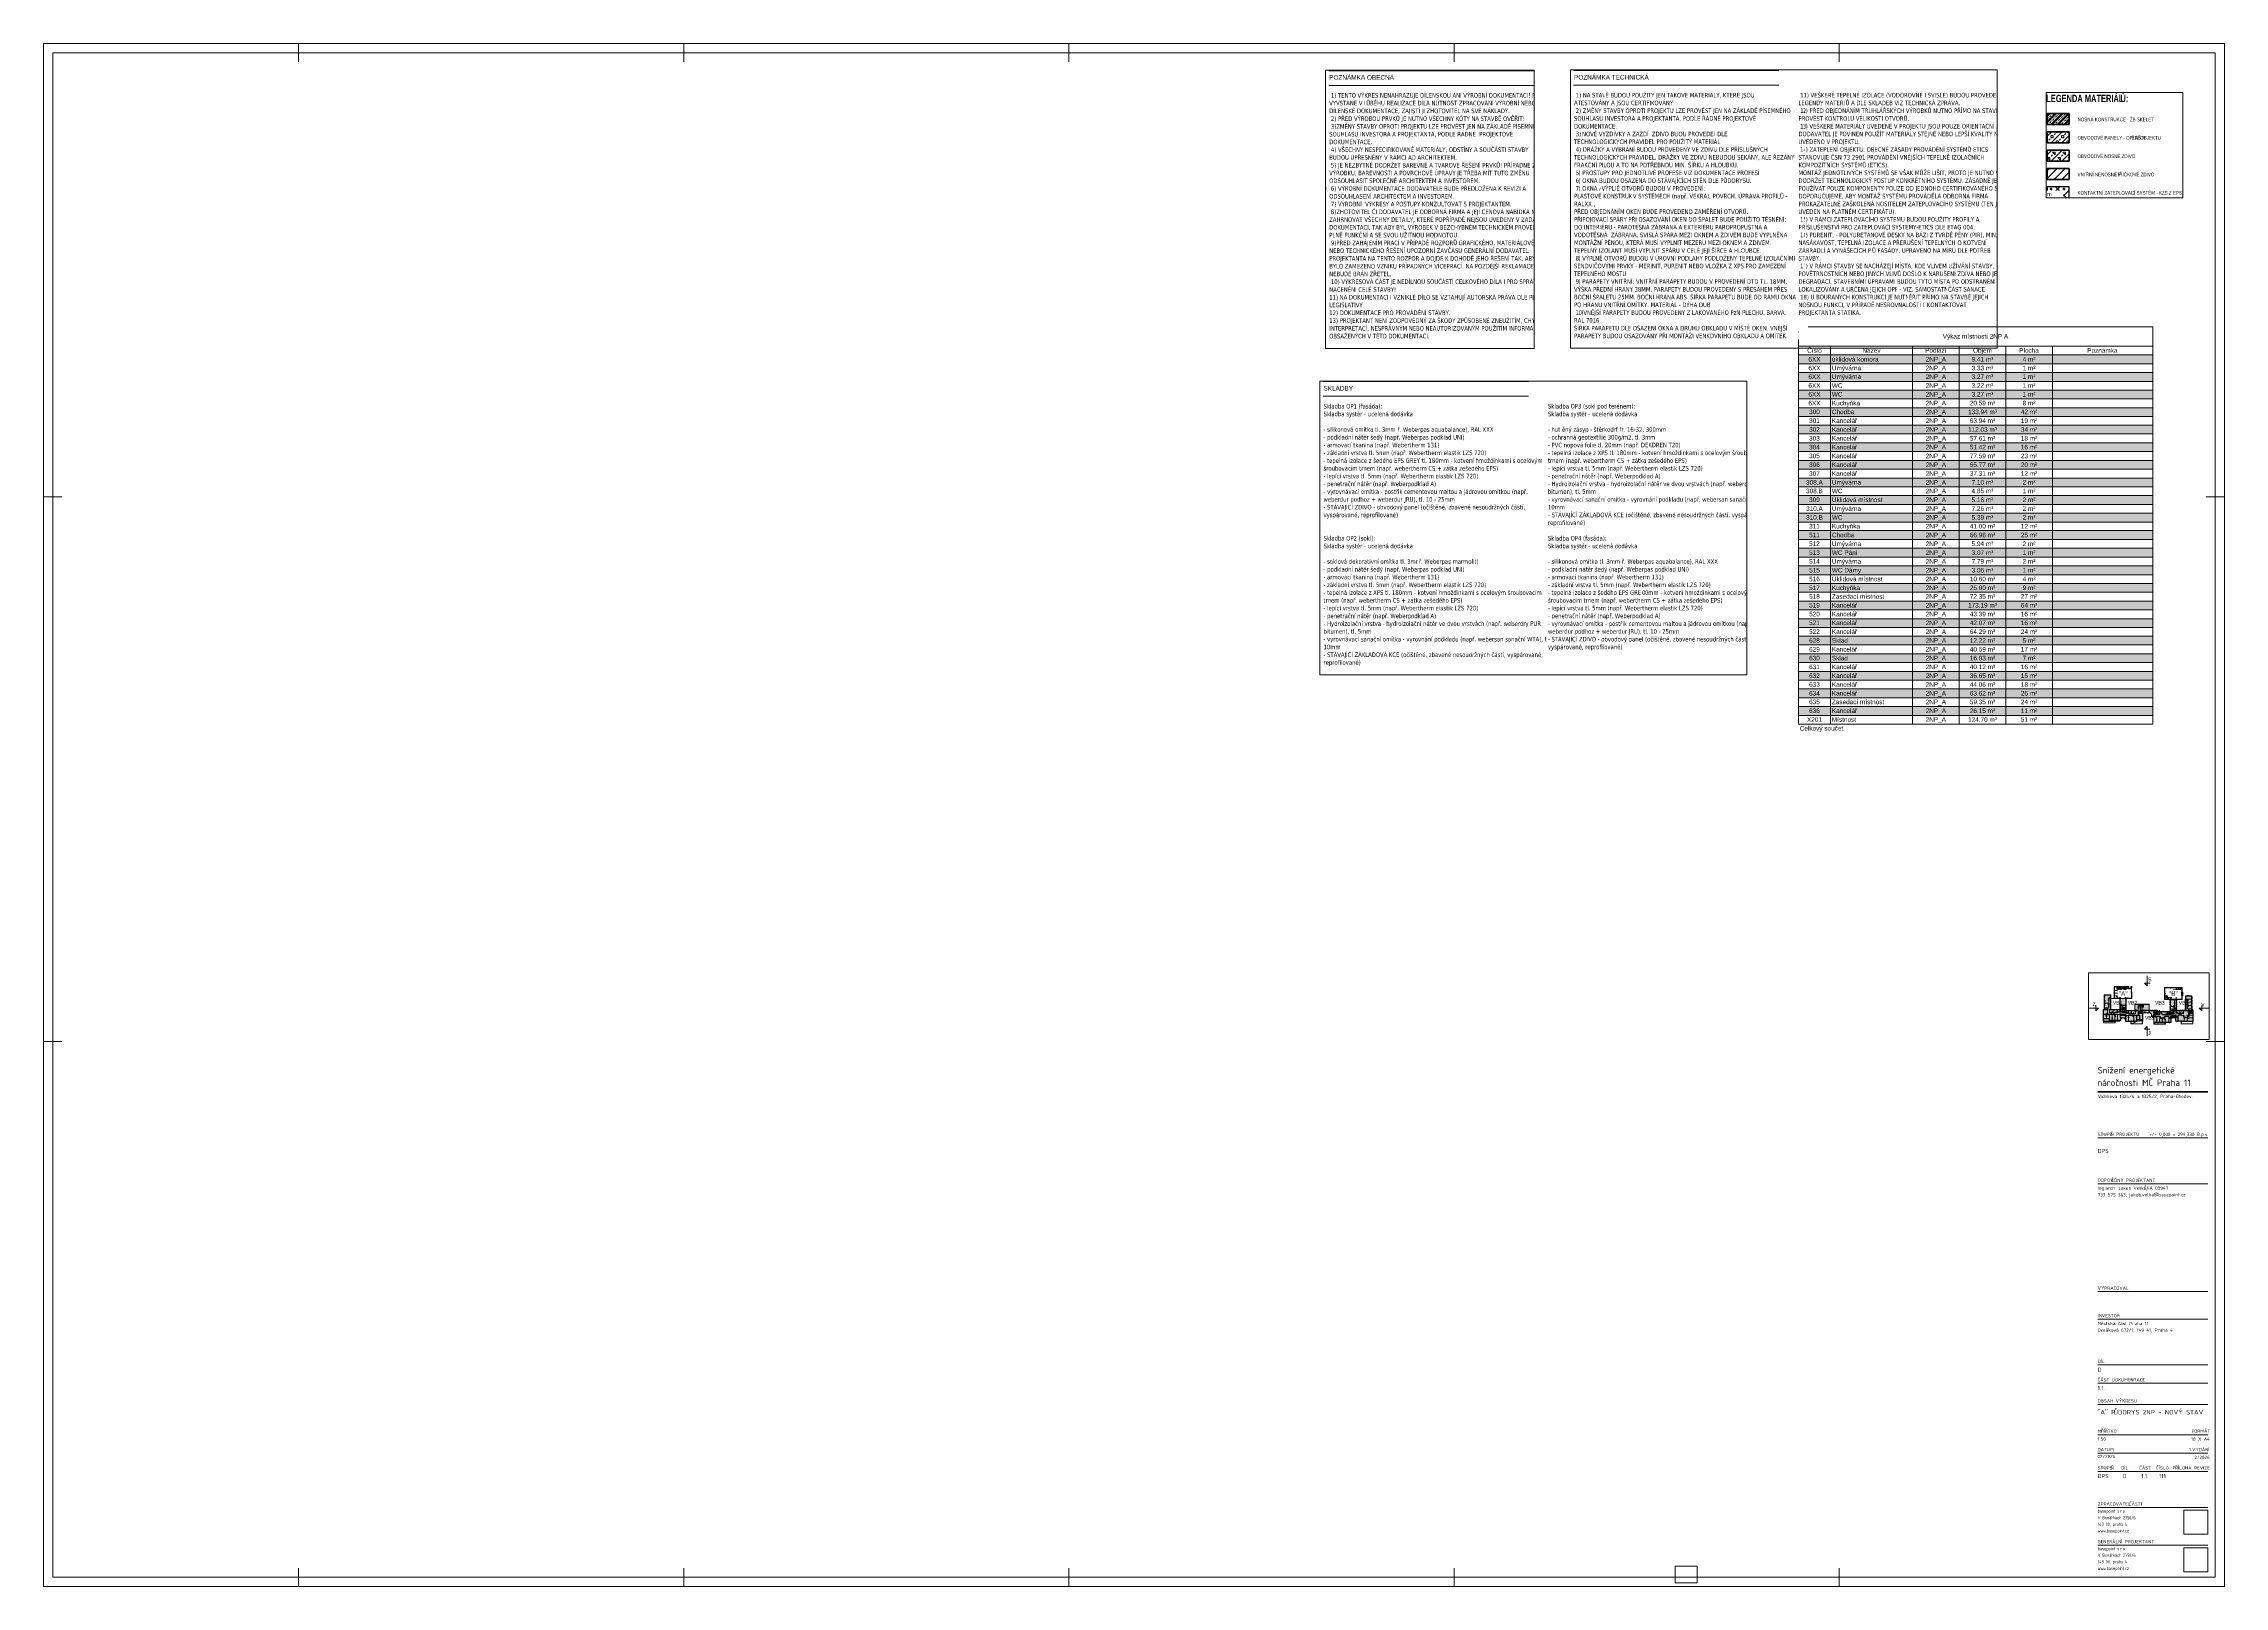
# Paper-space layout 'Layout1' of a CAD drawing. Header units: millimetres. Extents: x -890 to 299, y -2 to 839.
# The model-space entities are those that its viewports show. They can reach past a viewport. Long polylines and large blocks are cut down to what shows.
import ezdxf

# ---------------------------------------------------------------- set-up
doc = ezdxf.new("R2010")
doc.units = ezdxf.units.MM
doc.linetypes.add('Čerchovaná se dvěma tečkami', pattern=[2.59, 1, -0.53, 0, -0.53, 0, -0.53])
doc.linetypes.add('Čárkovaná', pattern=[6.35, 3.175, -3.175])
for name, color, linetype, lineweight in [('A-ANNO-NOTE', 131, 'Continuous', 9), ('A-AREA', 32, 'Continuous', 9), ('A-DETL', 90, 'Continuous', 13), ('A-DETL-GENF', 92, 'Continuous', 13), ('A-DETL-THIN', 151, 'Continuous', 13), ('A-DETL-WIDE', 214, 'Continuous', 70), ('A-DOOR', 31, 'Continuous', 13), ('A-DOOR-FRAM', 31, 'Continuous', 25), ('A-FLOR', 192, 'Continuous', 13), ('A-FLOR-HRAL', 11, 'Continuous', 13), ('A-GENM', 13, 'Continuous', 13), ('A-GLAZ', 151, 'Continuous', 13), ('A-GLAZ-CURT', 52, 'Continuous', 13), ('A-GLAZ-CWMG', 51, 'Continuous', 13), ('A-GLAZ-SILL', 1, 'Continuous', 9), ('A-WALL', 113, 'Continuous', 13), ('G-ANNO-LEGN', 5, 'Continuous', 9), ('G-ANNO-SCHD', 231, 'Continuous', 9), ('G-ANNO-TEXT', 231, 'Continuous', 9), ('G-ANNO-TTLB', 6, 'Continuous', 9), ('G-ANNO-TTLB-WIDE', 214, 'Continuous', 50), ('I-FURN', 30, 'Continuous', 9), ('M-EQPM', 50, 'Continuous', 13), ('P-PIPE', 3, 'Continuous', 13), ('P-PIPE-CNTR', 3, 'Continuous', 9), ('Q-SPCQ', 91, 'Continuous', 13), ('S-COLS', 52, 'Continuous', 13), ('S-STRS', 31, 'Continuous', 13), ('S-STRS-ANNO', 31, 'Continuous', 13), ('S-STRS-MBND', 31, 'Continuous', 9)]:
    doc.layers.add(name, color=color, linetype=linetype, lineweight=lineweight)
doc.layers.add('A-WALL-PATT', color=111, linetype='Continuous')
doc.layers.add('G-ANNO-NPLT', color=191, linetype='Continuous', plot=False)
doc.styles.add('Arial', font='arial.ttf', dxfattribs={"height": 125})
doc.styles.add('Arial_1', font='arial.ttf', dxfattribs={"width": 0.7, "height": 100})
doc.styles.add('Arial_3', font='arial.ttf', dxfattribs={"height": 5000})
doc.styles.add('Arial_4', font='arial.ttf', dxfattribs={"height": 4000})
doc.styles.add('Arial_5', font='arial.ttf', dxfattribs={"height": 2.5})
doc.styles.add('Arial_B_1', font='arialbd.ttf', dxfattribs={"width": 0.7, "height": 200})
doc.styles.add('ISOCPEUR_3', font='isocpeur.ttf', dxfattribs={"height": 1.8})
doc.styles.add('ISOCPEUR_4', font='isocpeur.ttf', dxfattribs={"width": 0.75, "height": 1.8})
doc.styles.add('ISOCPEUR_5', font='isocpeur.ttf', dxfattribs={"height": 2.2})
doc.styles.add('ISOCPEUR_6', font='isocpeur.ttf', dxfattribs={"height": 2.5})
doc.styles.add('ISOCPEUR_B', font='', dxfattribs={"height": 3.5})
doc.styles.add('ISOCPEUR_B_1', font='', dxfattribs={"width": 0.75, "height": 1.8})
doc.styles.add('Tahoma_1', font='tahoma.ttf', dxfattribs={"width": 0.8, "height": 125})
doc.styles.add('Tahoma_B', font='tahomabd.ttf', dxfattribs={"width": 0.8, "height": 125})
doc.styles.get('ISOCPEUR_B').set_extended_font_data('ISOCPEUR', bold=True)
doc.styles.get('ISOCPEUR_B_1').set_extended_font_data('ISOCPEUR', bold=True)
picture_1 = doc.add_image_def('image1.png', size_in_pixel=(511, 511))
pattern_1 = [(45, (83167, 0), (-4242.64, 4242.64), [])]
pattern_2 = [(45, (83167, 0), (-7184.2, 7184.2), []), (45, (86041, -3e-12), (-7184.2, 7184.2), []), (45, (91788, -7e-12), (-4310.5, 10057.9), [4064, -2032, 67.06, -1964.94])]
pattern_3 = [(45, (83167, 0), (-5747.4, 5747.4), []), (45, (88914.6, 0), (-5747.4, 5747.4), [2032, -6096]), (135, (93225, 1437), (-5747.4, -5747.4), [4064, -4064]), (0, (90351.4, 4310.5), (5747.36, 5747.36), [2873.7, -8621]), (90, (93225, 1437), (-5747.36, 5747.36), [2873.7, -8621])]
pattern_4 = [(135.18, (161485, -8269), (-5729, -5765.6), []), (90.182, (158764, 880.5), (-5765.6, 5729), [1016, -10478.7]), (135.18, (158761, 1896.5), (-5729, -5765.6), [1016, -7112]), (180.182, (158040, 2612.6), (-5729, -5765.6), [1016, -10478.7]), (225.18, (157024, 2609), (5765.6, -5729), [1016, -7112]), (90.182, (156311, 872.7), (-5765.6, 5729), [1016, -10478.7]), (135.18, (157032, 156.6), (-5729, -5765.6), [1016, -7112]), (180.182, (158048, 160), (-5729, -5765.6), [1016, -10478.7]), (225.18, (158764, 880.5), (5765.6, -5729), [1016, -7112]), (135.18, (155374, 3533), (-5729, -5765.6), [2032, -6096])]
pattern_5 = [(225, (163550, -17208), (5747, -5747), []), (180, (154392, -19900.5), (-5747.4, -5747.4), [1016, -10478.7]), (225, (153376, -19900.5), (5747.4, -5747.4), [1016, -7112]), (270, (152657.4, -20619), (5747.4, -5747.4), [1016, -10478.7]), (315, (152657, -21635), (5747.4, 5747.4), [1016, -7112]), (180, (154392, -22353.3), (-5747.4, -5747.4), [1016, -10478.7]), (225, (155110, -21635), (5747.4, -5747.4), [1016, -7112]), (270, (155110, -20619), (5747.4, -5747.4), [1016, -10478.7]), (315, (154392, -19900.5), (5747.4, 5747.4), [1016, -7112]), (225, (151728.5, -23282), (5747.4, -5747.4), [2032, -6096])]
pattern_6 = [(45, (173081, -28969), (-5747.4, 5747.4), []), (360, (182239, -26277), (5747.4, 5747.4), [1016, -10478.7]), (45, (183255, -26277), (-5747.4, 5747.4), [1016, -7112]), (90, (183973, -25559), (-5747.4, 5747.4), [1016, -10478.7]), (135, (183973, -24543), (-5747.4, -5747.4), [1016, -7112]), (360, (182239, -23824.3), (5747.4, 5747.4), [1016, -10478.7]), (45, (181520.4, -24543), (-5747.4, 5747.4), [1016, -7112]), (90, (181520.4, -25559), (-5747.4, 5747.4), [1016, -10478.7]), (135, (182239, -26277), (-5747.4, -5747.4), [1016, -7112]), (45, (184902, -22895.5), (-5747.4, 5747.4), [2032, -6096])]
pattern_7 = [(45, (83167, 0), (-7184.2, 7184.2), []), (45, (86041, -3e-12), (-7184.2, 7184.2), []), (45, (91788, -8e-12), (-4310.5, 10057.9), [4064, -2032, 67.06, -1964.94])]
pattern_8 = [(45, (83167, 0), (-7184.2, 7184.2), []), (45, (86041, -2e-12), (-7184.2, 7184.2), []), (45, (91788, -6e-12), (-4310.5, 10057.9), [4064, -2032, 67.06, -1964.94])]
pattern_9 = [(45, (83167, 0), (-7184.2, 7184.2), []), (45, (86041, 0), (-7184.2, 7184.2), []), (45, (91788, 0), (-4310.5, 10057.9), [4064, -2032, 67.06, -1964.94])]
pattern_10 = [(315.27, (154605, -11889.6), (5721, 5774), []), (270.265, (157340, -21035), (5773.9, -5720.7), [1016, -10478.7]), (315.265, (157344.4, -22051), (5720.7, 5774), [1016, -7112]), (0.265, (158066, -22766), (5720.7, 5773.9), [1016, -10478.7]), (45.265, (159082, -22761), (-5774, 5720.7), [1016, -7112]), (270.265, (159792.6, -21023.6), (5773.9, -5720.7), [1016, -10478.7]), (315.265, (159071, -20308.5), (5720.7, 5774), [1016, -7112]), (0.265, (158055, -20313), (5720.7, 5773.9), [1016, -10478.7]), (45.265, (157340, -21035), (-5774, 5720.7), [1016, -7112]), (315.265, (160734, -23682.6), (5720.7, 5774), [2032, -6096])]

# ---------------------------------------------------------------- blocks, each defined once
blk = doc.blocks.new('00_BP_ROZP_KOD_velka_rvt22 - PL_ROZPISKA_21-2224896-_A_ PŮDORYS 2NP - NOVÝ STAV')
at = {"layer": 'A-ANNO-NOTE'}
for p, q in [((-889.5, 839), (-889.5, 829)), ((-889.5, 839), (-879.5, 839)), ((-750.5, 839), (-750.5, 829)), ((-540.5, 839), (-540.5, 829)), ((-330.5, 839), (-330.5, 829)), ((-120.5, 839), (-120.5, 829)), ((89.5, 839), (89.5, 829)), ((299.5, 839), (289.5, 839)), ((299.5, 839), (299.5, 829)), ((-889.5, 592), (-879.5, 592)), ((299.5, 592), (289.5, 592)), ((-889.5, 295), (-879.5, 295)), ((299.5, 295), (289.5, 295)), ((-889.5, -2), (-889.5, 8)), ((-750.5, -2), (-750.5, 8)), ((-540.5, -2), (-540.5, 8)), ((-330.5, -2), (-330.5, 8)), ((-120.5, -2), (-120.5, 8)), ((89.5, -2), (89.5, 8)), ((299.5, -2), (299.5, 8)), ((-889.5, -2), (-879.5, -2)), ((299.5, -2), (289.5, -2))]:
    blk.add_line(p, q, dxfattribs=at)
at = {"layer": 'G-ANNO-TTLB'}
for p, q in [((299.5, 839), (-889.5, 839)), ((-889.5, 839), (-889.5, -2)), ((-884.5, 834), (-884.5, 3)), ((294.5, 834), (-884.5, 834)), ((294.5, 3), (294.5, 834)), ((299.5, -2), (299.5, 839)), ((290.5, 242.5), (230.5, 242.5)), ((290.5, 217.5), (230.5, 217.5)), ((290.5, 158.7), (230.5, 158.7)), ((290.5, 143.7), (230.5, 143.7)), ((290.5, 118.7), (230.5, 118.7)), ((290.5, 118.7), (230.5, 118.7)), ((290.5, 108.7), (230.5, 108.7)), ((290.5, 97.2), (230.5, 97.2)), ((290.5, 80.7), (230.5, 80.7)), ((290.5, 70.7), (230.5, 70.7)), ((290.5, 60.7), (230.5, 60.7)), ((290.5, 41), (230.5, 41)), ((290.5, 20.5), (230.5, 20.5)), ((-884.5, 3), (294.5, 3)), ((-889.5, -2), (299.5, -2))]:
    blk.add_line(p, q, dxfattribs=at)
at = {"layer": 'G-ANNO-TTLB-WIDE'}
blk.add_line((290.5, 267.5), (230.5, 267.5), dxfattribs=at)
at = {"layer": 'G-ANNO-TTLB', "attachment_point": 1}
for s, insert, char_height, width, style in [('Snížení energetické ', (230.4, 281.1), 3.5, 56.118, 'ISOCPEUR_B'), ('ná', (230.4, 274.3), 3.5, 6.093, 'ISOCPEUR_B'), ('ročnosti MČ Praha 11', (235.4, 274.3), 3.5, 56.198, 'ISOCPEUR_B'), ('Vidimova 1324/4 a 1325/2, Praha-Chodov.', (230.4, 266), 1.8, 56.118, 'ISOCPEUR_3'), ('STUPE', (230.4, 245.3), 1.8, 8.578, 'ISOCPEUR_3'), ('Ň PROJEKTU', (237.5, 245.3), 1.8, 16.595, 'ISOCPEUR_3'), ('+/- 0,000 = 299,330 B.p.v.', (258.5, 245.3), 1.8, 35.114, 'ISOCPEUR_3'), ('ODPOV', (230.4, 220.3), 1.8, 9.059, 'ISOCPEUR_3'), ('Ing.arch. Jakub Volka, ', (230.4, 216), 1.8, 30.544, 'ISOCPEUR_3'), ('ĚDNÝ PROJEKTANT', (237.9, 220.3), 1.8, 25.654, 'ISOCPEUR_3'), ('ČKA 03947', (255.6, 216), 1.8, 14.511, 'ISOCPEUR_3'), ('733 575 363, jakub.volka@basepoint.cz', (230.4, 212.4), 1.8, 51.549, 'ISOCPEUR_3'), ('VYPRACOVAL', (230.4, 161.5), 1.8, 18.359, 'ISOCPEUR_3'), ('INVESTOR', (230.4, 146.5), 1.8, 12.987, 'ISOCPEUR_3'), ('\\fISOCPEUR|b0|i0|c238|p34|;M', (230.4, 142.2), 1.8, 2.004, 'ISOCPEUR_3'), ('Ocelíková 672/1, 149 41, Praha 4', (230.4, 138.6), 1.8, 45.135, 'ISOCPEUR_3'), ('ěstská část Praha 11', (232.1, 142.2), 1.8, 28.781, 'ISOCPEUR_3'), ('DÍL', (230.4, 121.5), 1.8, 4.409, 'ISOCPEUR_3'), ('ČÁST DOKUMENTACE', (230.4, 111.5), 1.8, 27.578, 'ISOCPEUR_3'), ('OBSAH VÝKRESU', (230.4, 100), 1.8, 23.008, 'ISOCPEUR_3'), ('\\fISOCPEUR|b0|i0|c238|p34|;M', (230.4, 83.5), 1.8, 2.004, 'ISOCPEUR_3'), ('ĚŘÍTKO', (232.1, 83.5), 1.8, 9.7, 'ISOCPEUR_3'), ('FORMÁT', (281.6, 83.5), 1.8, 10.823, 'ISOCPEUR_3'), ('DATUM', (230.4, 73.5), 1.8, 9.3, 'ISOCPEUR_3'), ('1.VYDÁNÍ', (280.3, 73.5), 1.8, 12.426, 'ISOCPEUR_3'), ('18 X A4', (281.4, 79.2), 1.8, 11.143, 'ISOCPEUR_3'), ('02/2026', (230.3, 69.7), 1.8, 10.662, 'ISOCPEUR_3'), ('STUPE', (230.4, 63.5), 1.8, 8.578, 'ISOCPEUR_3'), ('\\fISOCPEUR|b0|i0|c238|p34|;Ň', (237.5, 63.5), 1.8, 1.764, 'ISOCPEUR_3'), ('DÍL', (243.2, 63.5), 1.8, 4.409, 'ISOCPEUR_3'), ('ČÁST', (253.1, 63.5), 1.8, 7.055, 'ISOCPEUR_3'), ('ČÍSLO', (262.3, 63.5), 1.8, 7.696, 'ISOCPEUR_3'), ('\\fISOCPEUR|b0|i0|c238|p34|;P', (271.2, 63.5), 1.8, 1.764, 'ISOCPEUR_3'), ('ŘÍLOHA', (272.6, 63.5), 1.8, 9.941, 'ISOCPEUR_3'), ('REVIZE', (283, 63.5), 1.8, 9.219, 'ISOCPEUR_3'), ('ZPRACOVATEL ', (230.4, 43.8), 1.8, 20.764, 'ISOCPEUR_3'), ('basepoint s.r.o.', (230.5, 40), 1.8, 16.234, 'ISOCPEUR_B_1'), ('V Benátkách 2350/6', (230.5, 36.4), 1.8, 20.623, 'ISOCPEUR_4'), ('ČÁSTI', (247.5, 43.8), 1.8, 7.696, 'ISOCPEUR_3'), ('149 00, praha 4', (230.5, 32.8), 1.8, 16.174, 'ISOCPEUR_4'), ('www.basepoint.cz', (230.5, 29.2), 1.8, 17.136, 'ISOCPEUR_4'), ('GENERÁLNÍ PROJEKTANT', (230.4, 23.3), 1.8, 33.35, 'ISOCPEUR_3'), ('149 00, praha 4', (230.5, 12.3), 1.8, 16.174, 'ISOCPEUR_4'), ('basepoint s.r.o.', (230.5, 19.5), 1.8, 16.234, 'ISOCPEUR_B_1'), ('V Benátkách 2350/6', (230.5, 15.9), 1.8, 20.623, 'ISOCPEUR_4'), ('www.basepoint.cz', (230.5, 8.7), 1.8, 17.136, 'ISOCPEUR_4')]:
    blk.add_mtext(s, dxfattribs=dict(at, insert=insert, char_height=char_height, width=width, style=style))
at = {"layer": 'G-ANNO-TTLB'}
image = blk.add_image(picture_1, insert=(277.4, 26.5), size_in_units=(13, 13), dxfattribs=at)
image.dxf.flags = 7
image = blk.add_image(picture_1, insert=(277.4, 6), size_in_units=(13, 13), dxfattribs=at)
image.dxf.flags = 7
blk = doc.blocks.new('DVERE_1k_oblozka - DD03_01_800x1970_koupelna-1549491-Mapka _ závislý 12')
at = {"layer": 'A-DOOR', "lineweight": 9}
for p, q in [((0, 102.9), (0, -947.1)), ((-450, 52.9), (-400, 52.9)), ((-450, -47.1), (-450, 52.9)), ((-400, 52.9), (-400, -47.1)), ((400, 52.9), (450, 52.9)), ((400, -47.1), (400, 52.9)), ((450, 52.9), (450, -47.1)), ((-400, -47.1), (-450, -47.1)), ((-415, -47.1), (-415, -907.1)), ((-400, -37.1), (400, -37.1)), ((450, -47.1), (400, -47.1)), ((415, -77.1), (415, -47.1)), ((-415, -62.1), (-400, -62.1)), ((-415, -77.1), (-415, -62.1)), ((400, -62.1), (415, -62.1)), ((415, -62.1), (415, -77.1)), ((415, -77.1), (-415, -77.1)), ((305, -77.1), (-305, -77.1))]:
    blk.add_line(p, q, dxfattribs=at)
at = {"layer": 'A-DOOR', "linetype": 'Čerchovaná se dvěma tečkami', "lineweight": 9}
for p, q in [((-400, 52.9), (400, 52.9)), ((-400, -47.1), (400, -47.1))]:
    blk.add_line(p, q, dxfattribs=at)
at = {"layer": 'A-DOOR', "lineweight": 9}
blk.add_arc((-415, -77.1), 830, 270, 0, dxfattribs=at)
at = {"layer": 'A-DOOR-FRAM', "lineweight": 9}
for p, q in [((-450, 52.9), (-400, 52.9)), ((-400, 52.9), (-400, -47.1)), ((400, -47.1), (400, 52.9)), ((450, 52.9), (400, 52.9)), ((-400, -47.1), (-450, -47.1)), ((400, -47.1), (450, -47.1))]:
    blk.add_line(p, q, dxfattribs=at)
blk = doc.blocks.new('OKNO_4k_ - OKNO_4k_4000x1460-1966617-Mapka _ závislý 12')
at = {"layer": 'A-GLAZ', "lineweight": 9}
for p, q in [((-2000, 166), (2000, 166)), ((-2000, 115), (-2000, 166)), ((2000, 166), (2000, 115)), ((2000, 115), (-2000, 115)), ((-2000, 115), (2000, 115)), ((-2000, 35), (-2000, 115)), ((2000, 115), (2000, 35)), ((2000, 35), (-2000, 35))]:
    blk.add_line(p, q, dxfattribs=at)
blk = doc.blocks.new('OKNO_dvere vchod_1k_nadsvetlik - vstupni dvere 1100_2435-971794-Mapka _ závislý 12')
at = {"layer": 'A-GLAZ', "lineweight": 9}
for p, q in [((-995.3, -85), (-995.3, 950)), ((-147.3, -15), (-37.3, -15)), ((-37.3, -15), (-147.3, -15)), ((-147.3, -15), (-147.3, -28)), ((-147.3, -28), (-147.3, -15)), ((-37.3, -15), (-37.3, -28)), ((-37.3, -15), (-37.3, -28)), ((-147.3, -28), (-37.3, -28)), ((-37.3, -28), (-147.3, -28)), ((-57.3, -28), (-57.3, -182)), ((-37.3, -28), (-57.3, -28)), ((-37.3, -28), (-57.3, -28)), ((-37.3, -182), (-37.3, -28)), ((-70.3, -55), (-70.3, -155)), ((-24.3, -55), (-70.3, -55)), ((-24.3, -55), (-70.3, -55)), ((-24.3, -55), (-70.3, -55)), ((-24.3, -55), (-70.3, -55)), ((-51.3, -55), (-43.3, -55)), ((-51.3, -55), (-43.3, -55)), ((-24.3, -155), (-24.3, -55)), ((-24.3, -83.7), (-24.3, -55)), ((-995.3, -65), (-900.3, -65)), ((-995.3, -85), (-995.3, -65)), ((-995.3, -65), (-995.3, -85)), ((-900.3, -65), (-995.3, -65)), ((-900.3, -65), (-900.3, -145)), ((-80.3, -65), (-900.3, -65)), ((-80.3, -65), (14.7, -65)), ((-80.3, -145), (-80.3, -65)), ((14.7, -65), (-80.3, -65)), ((14.7, -65), (14.7, -85)), ((14.7, -65), (14.7, -85)), ((-1040.3, -85), (-960.3, -85)), ((-1040.3, -165), (-1040.3, -85)), ((-960.4, -85), (-995.3, -85)), ((-960.3, -145), (-960.4, -85)), ((-960.3, -85), (-960.3, -165)), ((14.7, -85), (-20.3, -85)), ((-20.3, -85), (-20.3, -145)), ((-20.3, -85), (59.7, -85)), ((-20.3, -165), (-20.3, -85)), ((59.7, -85), (59.7, -165)), ((-900.3, -145), (-960.3, -145)), ((-900.3, -145), (-80.3, -145)), ((-20.3, -145), (-80.3, -145)), ((-70.3, -155), (-24.3, -155)), ((-70.3, -155), (-24.3, -155)), ((-70.3, -155), (-24.3, -155)), ((-70.3, -155), (-24.3, -155)), ((-43.3, -155), (-51.3, -155)), ((-43.3, -155), (-51.3, -155)), ((-1040.3, -164), (-1035.3, -164)), ((-1040.3, -166), (-1040.3, -164)), ((-960.3, -165), (-1040.3, -165)), ((-1035.3, -166), (-1040.3, -166)), ((-1035.3, -164), (-1035.3, -166)), ((-960.3, -165), (-20.3, -165)), ((59.7, -165), (-20.3, -165)), ((54.7, -164), (59.7, -164)), ((54.7, -166), (54.7, -164)), ((59.7, -166), (54.7, -166)), ((59.7, -164), (59.7, -166)), ((-147.3, -182), (-37.3, -182)), ((-37.3, -182), (-147.3, -182)), ((-147.3, -195), (-147.3, -182)), ((-147.3, -182), (-147.3, -195)), ((-57.3, -182), (-37.3, -182)), ((-57.3, -182), (-37.3, -182)), ((-37.3, -182), (-37.3, -195)), ((-37.3, -182), (-37.3, -195)), ((-147.3, -195), (-37.3, -195)), ((-37.3, -195), (-147.3, -195))]:
    blk.add_line(p, q, dxfattribs=at)
blk.add_arc((-995.3, -85), 1035, 360, 90, dxfattribs=at)
at = {"layer": 'A-GLAZ-SILL'}
blk.add_line((-1040.3, 165), (59.7, 165), dxfattribs=at)
blk = doc.blocks.new('OKNO_2k_ - OKNO_2k_1750 x 1750-1963716-Mapka _ závislý 12')
at = {"layer": 'A-GLAZ', "lineweight": 9}
for p, q in [((-875, 126), (875, 126)), ((-875, 75), (-875, 126)), ((875, 126), (875, 75)), ((875, 75), (-875, 75)), ((-875, 75), (875, 75)), ((-875, -5), (-875, 75)), ((875, 75), (875, -5)), ((875, -5), (-875, -5))]:
    blk.add_line(p, q, dxfattribs=at)
blk = doc.blocks.new('DVERE_1k_oblozka - DD03_01_800x1970_koupelna-1549495-Mapka _ závislý 12')
at = {"layer": 'A-DOOR', "lineweight": 9}
for p, q in [((0, -102.9), (0, 947.1)), ((-415, 47.1), (-415, 907.1)), ((415, 77.1), (-415, 77.1)), ((-415, 77.1), (-415, 62.1)), ((305, 77.1), (-305, 77.1)), ((415, 62.1), (415, 77.1)), ((415, 77.1), (415, 47.1)), ((-415, 62.1), (-400, 62.1)), ((400, 62.1), (415, 62.1)), ((-400, 47.1), (-450, 47.1)), ((-450, 47.1), (-450, -52.9)), ((-400, -52.9), (-400, 47.1)), ((-400, 37.1), (400, 37.1)), ((450, 47.1), (400, 47.1)), ((400, 47.1), (400, -52.9)), ((450, -52.9), (450, 47.1)), ((-450, -52.9), (-400, -52.9)), ((400, -52.9), (450, -52.9))]:
    blk.add_line(p, q, dxfattribs=at)
at = {"layer": 'A-DOOR', "linetype": 'Čerchovaná se dvěma tečkami', "lineweight": 9}
for p, q in [((-400, 47.1), (400, 47.1)), ((-400, -52.9), (400, -52.9))]:
    blk.add_line(p, q, dxfattribs=at)
at = {"layer": 'A-DOOR', "lineweight": 9}
blk.add_arc((-415, 77.1), 830, 360, 90, dxfattribs=at)
at = {"layer": 'A-DOOR-FRAM', "lineweight": 9}
for p, q in [((-400, 47.1), (-450, 47.1)), ((-400, -52.9), (-400, 47.1)), ((400, 47.1), (400, -52.9)), ((400, 47.1), (450, 47.1)), ((-450, -52.9), (-400, -52.9)), ((450, -52.9), (400, -52.9))]:
    blk.add_line(p, q, dxfattribs=at)
blk = doc.blocks.new('DVERE_1k_oblozka - DD03_01_800x1970_koupelna-1549494-Mapka _ závislý 12')
at = {"layer": 'A-DOOR', "lineweight": 9}
for p, q in [((0, 127.9), (0, -972.1)), ((-450, 77.9), (-400, 77.9)), ((-450, -72.1), (-450, 77.9)), ((-400, 77.9), (-400, -72.1)), ((400, 77.9), (450, 77.9)), ((400, -72.1), (400, 77.9)), ((450, 77.9), (450, -72.1)), ((-400, -62.1), (400, -62.1)), ((-400, -72.1), (-450, -72.1)), ((-415, -72.1), (-415, -932.1)), ((450, -72.1), (400, -72.1)), ((415, -102.1), (415, -72.1)), ((-415, -87.1), (-400, -87.1)), ((-415, -102.1), (-415, -87.1)), ((400, -87.1), (415, -87.1)), ((415, -87.1), (415, -102.1)), ((415, -102.1), (-415, -102.1)), ((305, -102.1), (-305, -102.1))]:
    blk.add_line(p, q, dxfattribs=at)
at = {"layer": 'A-DOOR', "linetype": 'Čerchovaná se dvěma tečkami', "lineweight": 9}
for p, q in [((-400, 77.9), (400, 77.9)), ((-400, -72.1), (400, -72.1))]:
    blk.add_line(p, q, dxfattribs=at)
at = {"layer": 'A-DOOR', "lineweight": 9}
blk.add_arc((-415, -102.1), 830, 270, 0, dxfattribs=at)
at = {"layer": 'A-DOOR-FRAM', "lineweight": 9}
for p, q in [((-450, 77.9), (-400, 77.9)), ((-400, 77.9), (-400, -72.1)), ((400, -72.1), (400, 77.9)), ((450, 77.9), (400, 77.9)), ((-400, -72.1), (-450, -72.1)), ((400, -72.1), (450, -72.1))]:
    blk.add_line(p, q, dxfattribs=at)
blk = doc.blocks.new('DVERE_1k_oblozka - DD03_01_800x1970_koupelna-1549493-Mapka _ závislý 12')
at = {"layer": 'A-DOOR', "lineweight": 9}
for p, q in [((0, -127.9), (0, 972.1)), ((-415, 72.1), (-415, 932.1)), ((415, 102.1), (-415, 102.1)), ((-415, 102.1), (-415, 87.1)), ((305, 102.1), (-305, 102.1)), ((415, 87.1), (415, 102.1)), ((415, 102.1), (415, 72.1)), ((-415, 87.1), (-400, 87.1)), ((400, 87.1), (415, 87.1)), ((-400, 72.1), (-450, 72.1)), ((-450, 72.1), (-450, -77.9)), ((-400, -77.9), (-400, 72.1)), ((450, 72.1), (400, 72.1)), ((400, 72.1), (400, -77.9)), ((450, -77.9), (450, 72.1)), ((-400, 62.1), (400, 62.1)), ((-450, -77.9), (-400, -77.9)), ((400, -77.9), (450, -77.9))]:
    blk.add_line(p, q, dxfattribs=at)
at = {"layer": 'A-DOOR', "linetype": 'Čerchovaná se dvěma tečkami', "lineweight": 9}
for p, q in [((-400, 72.1), (400, 72.1)), ((-400, -77.9), (400, -77.9))]:
    blk.add_line(p, q, dxfattribs=at)
at = {"layer": 'A-DOOR', "lineweight": 9}
blk.add_arc((-415, 102.1), 830, 360, 90, dxfattribs=at)
at = {"layer": 'A-DOOR-FRAM', "lineweight": 9}
for p, q in [((-400, 72.1), (-450, 72.1)), ((-400, -77.9), (-400, 72.1)), ((400, 72.1), (400, -77.9)), ((400, 72.1), (450, 72.1)), ((-450, -77.9), (-400, -77.9)), ((450, -77.9), (400, -77.9))]:
    blk.add_line(p, q, dxfattribs=at)
blk = doc.blocks.new('DVERE_1k_oblozka - DD03_01_800x1970_koupelna-1549492-Mapka _ závislý 12')
at = {"layer": 'A-DOOR', "lineweight": 9}
for p, q in [((0, 102.9), (0, -947.1)), ((-450, 52.9), (-400, 52.9)), ((-450, -47.1), (-450, 52.9)), ((-400, 52.9), (-400, -47.1)), ((400, 52.9), (450, 52.9)), ((400, -47.1), (400, 52.9)), ((450, 52.9), (450, -47.1)), ((-400, -47.1), (-450, -47.1)), ((-415, -47.1), (-415, -907.1)), ((-400, -37.1), (400, -37.1)), ((450, -47.1), (400, -47.1)), ((415, -77.1), (415, -47.1)), ((-415, -62.1), (-400, -62.1)), ((-415, -77.1), (-415, -62.1)), ((400, -62.1), (415, -62.1)), ((415, -62.1), (415, -77.1)), ((415, -77.1), (-415, -77.1)), ((305, -77.1), (-305, -77.1))]:
    blk.add_line(p, q, dxfattribs=at)
at = {"layer": 'A-DOOR', "linetype": 'Čerchovaná se dvěma tečkami', "lineweight": 9}
for p, q in [((-400, 52.9), (400, 52.9)), ((-400, -47.1), (400, -47.1))]:
    blk.add_line(p, q, dxfattribs=at)
at = {"layer": 'A-DOOR', "lineweight": 9}
blk.add_arc((-415, -77.1), 830, 270, 0, dxfattribs=at)
at = {"layer": 'A-DOOR-FRAM', "lineweight": 9}
for p, q in [((-450, 52.9), (-400, 52.9)), ((-400, 52.9), (-400, -47.1)), ((400, -47.1), (400, 52.9)), ((450, 52.9), (400, 52.9)), ((-400, -47.1), (-450, -47.1)), ((400, -47.1), (450, -47.1))]:
    blk.add_line(p, q, dxfattribs=at)
blk = doc.blocks.new('DVERE_1k_oblozka - DD03_01_800x1970_koupelna-1549498-Mapka _ závislý 12')
at = {"layer": 'A-DOOR', "lineweight": 9}
for p, q in [((0, -102.9), (0, 947.1)), ((-415, 47.1), (-415, 907.1)), ((415, 77.1), (-415, 77.1)), ((-415, 77.1), (-415, 62.1)), ((305, 77.1), (-305, 77.1)), ((415, 62.1), (415, 77.1)), ((415, 77.1), (415, 47.1)), ((-415, 62.1), (-400, 62.1)), ((400, 62.1), (415, 62.1)), ((-400, 47.1), (-450, 47.1)), ((-450, 47.1), (-450, -52.9)), ((-400, -52.9), (-400, 47.1)), ((-400, 37.1), (400, 37.1)), ((450, 47.1), (400, 47.1)), ((400, 47.1), (400, -52.9)), ((450, -52.9), (450, 47.1)), ((-450, -52.9), (-400, -52.9)), ((400, -52.9), (450, -52.9))]:
    blk.add_line(p, q, dxfattribs=at)
at = {"layer": 'A-DOOR', "linetype": 'Čerchovaná se dvěma tečkami', "lineweight": 9}
for p, q in [((-400, 47.1), (400, 47.1)), ((-400, -52.9), (400, -52.9))]:
    blk.add_line(p, q, dxfattribs=at)
at = {"layer": 'A-DOOR', "lineweight": 9}
blk.add_arc((-415, 77.1), 830, 360, 90, dxfattribs=at)
at = {"layer": 'A-DOOR-FRAM', "lineweight": 9}
for p, q in [((-400, 47.1), (-450, 47.1)), ((-400, -52.9), (-400, 47.1)), ((400, 47.1), (400, -52.9)), ((400, 47.1), (450, 47.1)), ((-450, -52.9), (-400, -52.9)), ((450, -52.9), (400, -52.9))]:
    blk.add_line(p, q, dxfattribs=at)
blk = doc.blocks.new('DVERE_1k_oblozka - DD03_01_700x1970_koupelna-1549497-Mapka _ závislý 12')
at = {"layer": 'A-DOOR', "lineweight": 9}
for p, q in [((0, -102.9), (0, 847.1)), ((-365, 47.1), (-365, 807.1)), ((365, 77.1), (-365, 77.1)), ((-365, 77.1), (-365, 62.1)), ((255, 77.1), (-255, 77.1)), ((365, 62.1), (365, 77.1)), ((365, 77.1), (365, 47.1)), ((-365, 62.1), (-350, 62.1)), ((350, 62.1), (365, 62.1)), ((-350, 47.1), (-400, 47.1)), ((-400, 47.1), (-400, -52.9)), ((-350, -52.9), (-350, 47.1)), ((-350, 37.1), (350, 37.1)), ((400, 47.1), (350, 47.1)), ((350, 47.1), (350, -52.9)), ((400, -52.9), (400, 47.1)), ((-400, -52.9), (-350, -52.9)), ((350, -52.9), (400, -52.9))]:
    blk.add_line(p, q, dxfattribs=at)
at = {"layer": 'A-DOOR', "linetype": 'Čerchovaná se dvěma tečkami', "lineweight": 9}
for p, q in [((-350, 47.1), (350, 47.1)), ((-350, -52.9), (350, -52.9))]:
    blk.add_line(p, q, dxfattribs=at)
at = {"layer": 'A-DOOR', "lineweight": 9}
blk.add_arc((-365, 77.1), 730, 360, 90, dxfattribs=at)
at = {"layer": 'A-DOOR-FRAM', "lineweight": 9}
for p, q in [((-350, 47.1), (-400, 47.1)), ((-350, -52.9), (-350, 47.1)), ((350, 47.1), (350, -52.9)), ((350, 47.1), (400, 47.1)), ((-400, -52.9), (-350, -52.9)), ((400, -52.9), (350, -52.9))]:
    blk.add_line(p, q, dxfattribs=at)
blk = doc.blocks.new('DVERE_1k_oblozka - DD03_01_900x1970_koupelna-1549502-Mapka _ závislý 12')
at = {"layer": 'A-DOOR', "lineweight": 9}
for p, q in [((0, 127.9), (0, -1072.1)), ((-500, 77.9), (-450, 77.9)), ((-500, -72.1), (-500, 77.9)), ((-450, 77.9), (-450, -72.1)), ((450, 77.9), (500, 77.9)), ((450, -72.1), (450, 77.9)), ((500, 77.9), (500, -72.1)), ((-450, -62.1), (450, -62.1)), ((-450, -72.1), (-500, -72.1)), ((-465, -72.1), (-465, -1032.1)), ((500, -72.1), (450, -72.1)), ((465, -102.1), (465, -72.1)), ((-465, -87.1), (-450, -87.1)), ((-465, -102.1), (-465, -87.1)), ((450, -87.1), (465, -87.1)), ((465, -87.1), (465, -102.1)), ((465, -102.1), (-465, -102.1)), ((355, -102.1), (-355, -102.1))]:
    blk.add_line(p, q, dxfattribs=at)
at = {"layer": 'A-DOOR', "linetype": 'Čerchovaná se dvěma tečkami', "lineweight": 9}
for p, q in [((-450, 77.9), (450, 77.9)), ((-450, -72.1), (450, -72.1))]:
    blk.add_line(p, q, dxfattribs=at)
at = {"layer": 'A-DOOR', "lineweight": 9}
blk.add_arc((-465, -102.1), 930, 270, 0, dxfattribs=at)
at = {"layer": 'A-DOOR-FRAM', "lineweight": 9}
for p, q in [((-500, 77.9), (-450, 77.9)), ((-450, 77.9), (-450, -72.1)), ((450, -72.1), (450, 77.9)), ((500, 77.9), (450, 77.9)), ((-450, -72.1), (-500, -72.1)), ((450, -72.1), (500, -72.1))]:
    blk.add_line(p, q, dxfattribs=at)
blk = doc.blocks.new('DVERE_1k_oblozka - DD03_01_600x1970_koupelna-1549500-Mapka _ závislý 12')
at = {"layer": 'A-DOOR', "lineweight": 9}
for p, q in [((0, -102.9), (0, 747.1)), ((-315, 47.1), (-315, 707.1)), ((315, 77.1), (-315, 77.1)), ((-315, 77.1), (-315, 62.1)), ((205, 77.1), (-205, 77.1)), ((315, 62.1), (315, 77.1)), ((315, 77.1), (315, 47.1)), ((-315, 62.1), (-300, 62.1)), ((300, 62.1), (315, 62.1)), ((-300, 47.1), (-350, 47.1)), ((-350, 47.1), (-350, -52.9)), ((-300, -52.9), (-300, 47.1)), ((-300, 37.1), (300, 37.1)), ((350, 47.1), (300, 47.1)), ((300, 47.1), (300, -52.9)), ((350, -52.9), (350, 47.1)), ((-350, -52.9), (-300, -52.9)), ((300, -52.9), (350, -52.9))]:
    blk.add_line(p, q, dxfattribs=at)
at = {"layer": 'A-DOOR', "linetype": 'Čerchovaná se dvěma tečkami', "lineweight": 9}
for p, q in [((-300, 47.1), (300, 47.1)), ((-300, -52.9), (300, -52.9))]:
    blk.add_line(p, q, dxfattribs=at)
at = {"layer": 'A-DOOR', "lineweight": 9}
blk.add_arc((-315, 77.1), 630, 360, 90, dxfattribs=at)
at = {"layer": 'A-DOOR-FRAM', "lineweight": 9}
for p, q in [((-300, 47.1), (-350, 47.1)), ((-300, -52.9), (-300, 47.1)), ((300, 47.1), (300, -52.9)), ((300, 47.1), (350, 47.1)), ((-350, -52.9), (-300, -52.9)), ((350, -52.9), (300, -52.9))]:
    blk.add_line(p, q, dxfattribs=at)
blk = doc.blocks.new('DVERE_1k_oblozka - DD03_01_800x1970_koupelna-2284058-Mapka _ závislý 12')
at = {"layer": 'A-DOOR', "lineweight": 9}
for p, q in [((0, -177.9), (0, 1022.1)), ((-415, 122.1), (-415, 982.1)), ((415, 152.1), (-415, 152.1)), ((-415, 152.1), (-415, 137.1)), ((305, 152.1), (-305, 152.1)), ((415, 137.1), (415, 152.1)), ((415, 152.1), (415, 122.1)), ((-415, 137.1), (-400, 137.1)), ((400, 137.1), (415, 137.1)), ((-400, 122.1), (-450, 122.1)), ((-450, 122.1), (-450, -127.9)), ((-400, -127.9), (-400, 122.1)), ((-400, 112.1), (400, 112.1)), ((450, 122.1), (400, 122.1)), ((400, 122.1), (400, -127.9)), ((450, -127.9), (450, 122.1)), ((-450, -127.9), (-400, -127.9)), ((400, -127.9), (450, -127.9))]:
    blk.add_line(p, q, dxfattribs=at)
at = {"layer": 'A-DOOR', "linetype": 'Čerchovaná se dvěma tečkami', "lineweight": 9}
for p, q in [((-400, 122.1), (400, 122.1)), ((-400, -127.9), (400, -127.9))]:
    blk.add_line(p, q, dxfattribs=at)
at = {"layer": 'A-DOOR', "lineweight": 9}
blk.add_arc((-415, 152.1), 830, 360, 90, dxfattribs=at)
at = {"layer": 'A-DOOR-FRAM', "lineweight": 9}
for p, q in [((-400, 122.1), (-450, 122.1)), ((-400, -127.9), (-400, 122.1)), ((400, 122.1), (400, -127.9)), ((400, 122.1), (450, 122.1)), ((-450, -127.9), (-400, -127.9)), ((450, -127.9), (400, -127.9))]:
    blk.add_line(p, q, dxfattribs=at)
blk = doc.blocks.new('Betonový čtvercový sloup - 850 x 850-1550239-Mapka _ závislý 12')
at = {"layer": 'S-COLS', "lineweight": 9}
for p, q in [((425, 425), (-425, 425)), ((-425, 425), (-425, -425)), ((425, -425), (425, 425)), ((-425, -425), (425, -425))]:
    blk.add_line(p, q, dxfattribs=at)
blk = doc.blocks.new('OKNO_2k_ - OKNO_2k_1900x1400-1963744-Mapka _ závislý 12')
at = {"layer": 'A-GLAZ', "lineweight": 9}
for p, q in [((-950, 126), (950, 126)), ((-950, 75), (-950, 126)), ((950, 126), (950, 75)), ((950, 75), (-950, 75)), ((-950, 75), (950, 75)), ((-950, -5), (-950, 75)), ((950, 75), (950, -5)), ((950, -5), (-950, -5))]:
    blk.add_line(p, q, dxfattribs=at)
blk = doc.blocks.new('DVERE_1k_oblozka - DD03_01_800x1970_koupelna-V101-Mapka _ závislý 12')
at = {"layer": 'A-DOOR', "lineweight": 9}
for p, q in [((0, 102.9), (0, -947.1)), ((-450, 52.9), (-400, 52.9)), ((-450, -47.1), (-450, 52.9)), ((-400, 52.9), (-400, -47.1)), ((400, 52.9), (450, 52.9)), ((400, -47.1), (400, 52.9)), ((450, 52.9), (450, -47.1)), ((-400, -47.1), (-450, -47.1)), ((-415, -47.1), (-415, -907.1)), ((-400, -37.1), (400, -37.1)), ((450, -47.1), (400, -47.1)), ((415, -77.1), (415, -47.1)), ((-415, -62.1), (-400, -62.1)), ((-415, -77.1), (-415, -62.1)), ((-400, -62.1), (-400, -50.6)), ((400, -50.6), (400, -62.1)), ((400, -62.1), (415, -62.1)), ((415, -62.1), (415, -77.1)), ((415, -77.1), (-415, -77.1)), ((305, -77.1), (-305, -77.1))]:
    blk.add_line(p, q, dxfattribs=at)
at = {"layer": 'A-DOOR', "linetype": 'Čerchovaná se dvěma tečkami', "lineweight": 9}
for p, q in [((-400, 52.9), (400, 52.9)), ((-400, -47.1), (400, -47.1))]:
    blk.add_line(p, q, dxfattribs=at)
at = {"layer": 'A-DOOR', "lineweight": 9}
blk.add_arc((-415, -77.1), 830, 270, 0, dxfattribs=at)
at = {"layer": 'A-DOOR-FRAM', "lineweight": 9}
for p, q in [((-450, 52.9), (-400, 52.9)), ((-400, 52.9), (-400, -47.1)), ((400, -47.1), (400, 52.9)), ((450, 52.9), (400, 52.9)), ((-400, -47.1), (-450, -47.1)), ((400, -47.1), (450, -47.1))]:
    blk.add_line(p, q, dxfattribs=at)
blk = doc.blocks.new('DVERE_1k_oblozka - DD03_01_600x1970_koupelna-1549499-Mapka _ závislý 12')
at = {"layer": 'A-DOOR', "lineweight": 9}
for p, q in [((0, 102.9), (0, -747.1)), ((-350, 52.9), (-300, 52.9)), ((-350, -47.1), (-350, 52.9)), ((-300, 52.9), (-300, -47.1)), ((300, 52.9), (350, 52.9)), ((300, -47.1), (300, 52.9)), ((350, 52.9), (350, -47.1)), ((-300, -47.1), (-350, -47.1)), ((-315, -47.1), (-315, -707.1)), ((-300, -37.1), (300, -37.1)), ((350, -47.1), (300, -47.1)), ((315, -77.1), (315, -47.1)), ((-315, -62.1), (-300, -62.1)), ((-315, -77.1), (-315, -62.1)), ((300, -62.1), (315, -62.1)), ((315, -62.1), (315, -77.1)), ((315, -77.1), (-315, -77.1)), ((205, -77.1), (-205, -77.1))]:
    blk.add_line(p, q, dxfattribs=at)
at = {"layer": 'A-DOOR', "linetype": 'Čerchovaná se dvěma tečkami', "lineweight": 9}
for p, q in [((-300, 52.9), (300, 52.9)), ((-300, -47.1), (300, -47.1))]:
    blk.add_line(p, q, dxfattribs=at)
at = {"layer": 'A-DOOR', "lineweight": 9}
blk.add_arc((-315, -77.1), 630, 270, 0, dxfattribs=at)
at = {"layer": 'A-DOOR-FRAM', "lineweight": 9}
for p, q in [((-350, 52.9), (-300, 52.9)), ((-300, 52.9), (-300, -47.1)), ((300, -47.1), (300, 52.9)), ((350, 52.9), (300, 52.9)), ((-300, -47.1), (-350, -47.1)), ((300, -47.1), (350, -47.1))]:
    blk.add_line(p, q, dxfattribs=at)
blk = doc.blocks.new('DVERE_1k_oblozka - DD03_01_800x1970_koupelna-V102-Mapka _ závislý 12')
at = {"layer": 'A-DOOR', "lineweight": 9}
for p, q in [((0, -102.9), (0, 947.1)), ((-415, 47.1), (-415, 907.1)), ((415, 77.1), (-415, 77.1)), ((-415, 77.1), (-415, 62.1)), ((-415, 62.1), (-415, 77.1)), ((305, 77.1), (-305, 77.1)), ((415, 62.1), (415, 77.1)), ((415, 77.1), (415, 47.1)), ((-415, 62.1), (-400, 62.1)), ((400, 62.1), (415, 62.1)), ((415, 62.1), (400, 62.1)), ((-400, 47.1), (-450, 47.1)), ((-450, 47.1), (-450, -52.9)), ((-400, -52.9), (-400, 47.1)), ((-400, 37.1), (400, 37.1)), ((450, 47.1), (400, 47.1)), ((400, 47.1), (400, -52.9)), ((450, -52.9), (450, 47.1)), ((-450, -52.9), (-400, -52.9)), ((400, -52.9), (450, -52.9))]:
    blk.add_line(p, q, dxfattribs=at)
at = {"layer": 'A-DOOR', "linetype": 'Čerchovaná se dvěma tečkami', "lineweight": 9}
for p, q in [((-400, 47.1), (400, 47.1)), ((-400, -52.9), (400, -52.9))]:
    blk.add_line(p, q, dxfattribs=at)
at = {"layer": 'A-DOOR', "lineweight": 9}
blk.add_arc((-415, 77.1), 830, 360, 90, dxfattribs=at)
at = {"layer": 'A-DOOR-FRAM', "lineweight": 9}
for p, q in [((-400, 47.1), (-450, 47.1)), ((-400, -52.9), (-400, 47.1)), ((400, 47.1), (400, -52.9)), ((400, 47.1), (450, 47.1)), ((-450, -52.9), (-400, -52.9)), ((450, -52.9), (400, -52.9))]:
    blk.add_line(p, q, dxfattribs=at)
blk = doc.blocks.new('OKNO_2k_ - OKNO_2k_1750 x 1750-1963735-Mapka _ závislý 12')
at = {"layer": 'A-GLAZ', "lineweight": 9}
for p, q in [((-875, 5), (875, 5)), ((-875, -75), (-875, 5)), ((875, 5), (875, -75)), ((-875, -75), (875, -75)), ((-875, -126), (-875, -75)), ((875, -75), (-875, -75)), ((875, -75), (875, -126)), ((875, -126), (-875, -126))]:
    blk.add_line(p, q, dxfattribs=at)
blk = doc.blocks.new('Betonový pravoúhlý sloup - 400 x 480mm-2012646-Mapka _ závislý 12')
at = {"layer": 'S-COLS', "lineweight": 9}
blk.add_hatch(color=133, dxfattribs=at).paths.add_polyline_path([(-200, -240), (200, -240), (200, 240), (-200, 240)])
for p, q in [((200, 240), (-200, 240)), ((-200, 240), (-200, -240)), ((200, -240), (200, 240)), ((-200, -240), (200, -240))]:
    blk.add_line(p, q, dxfattribs=at)
blk = doc.blocks.new('DVERE_1k_oblozka - DD03_01_900x1970_koupelna-1549517-Mapka _ závislý 12')
at = {"layer": 'A-DOOR', "lineweight": 9}
h = blk.add_hatch(color=151, dxfattribs=at)
h.paths.add_polyline_path([(-500, -72.1), (-450, -72.1), (-450, 77.9), (-500, 77.9)])
h.paths.add_polyline_path([(450, -72.1), (500, -72.1), (500, 77.9), (450, 77.9)])
blk.add_hatch(color=151, dxfattribs=at).paths.add_polyline_path([(465, -102.1), (450, -62.1), (-450, -72.1), (-465, -102.1), (-132.2, -102.1)])
for p, q in [((0, 127.9), (0, -1072.1)), ((-500, 77.9), (-450, 77.9)), ((-500, -72.1), (-500, 77.9)), ((-450, 77.9), (-450, -72.1)), ((450, 77.9), (500, 77.9)), ((450, -72.1), (450, 77.9)), ((500, 77.9), (500, -72.1)), ((-450, -62.1), (450, -62.1)), ((-450, -72.1), (-500, -72.1)), ((-465, -72.1), (-465, -1032.1)), ((500, -72.1), (450, -72.1)), ((465, -102.1), (465, -72.1)), ((-465, -87.1), (-450, -87.1)), ((-465, -102.1), (-465, -87.1)), ((450, -87.1), (465, -87.1)), ((465, -87.1), (465, -102.1)), ((465, -102.1), (-465, -102.1)), ((355, -102.1), (-355, -102.1))]:
    blk.add_line(p, q, dxfattribs=at)
at = {"layer": 'A-DOOR', "linetype": 'Čerchovaná se dvěma tečkami', "lineweight": 9}
for p, q in [((-450, 77.9), (450, 77.9)), ((-450, -72.1), (450, -72.1))]:
    blk.add_line(p, q, dxfattribs=at)
at = {"layer": 'A-DOOR', "lineweight": 9}
blk.add_arc((-465, -102.1), 930, 270, 0, dxfattribs=at)
at = {"layer": 'A-DOOR-FRAM', "lineweight": 9}
for p, q in [((-500, 77.9), (-450, 77.9)), ((-450, 77.9), (-450, -72.1)), ((450, -72.1), (450, 77.9)), ((500, 77.9), (450, 77.9)), ((-450, -72.1), (-500, -72.1)), ((450, -72.1), (500, -72.1))]:
    blk.add_line(p, q, dxfattribs=at)
blk = doc.blocks.new('DVERE_1k_oblozka - DD03_01_900x1970_koupelna-1549516-Mapka _ závislý 12')
at = {"layer": 'A-DOOR', "lineweight": 9}
blk.add_hatch(color=151, dxfattribs=at).paths.add_polyline_path([(-465, 102.1), (-450, 62.1), (450, 72.1), (465, 102.1), (-370.8, 102.1)])
h = blk.add_hatch(color=151, dxfattribs=at)
h.paths.add_polyline_path([(-450, 72.1), (-500, 72.1), (-500, -77.9), (-450, -77.9)])
h.paths.add_polyline_path([(450, 72.1), (450, -77.9), (500, -77.9), (500, 72.1)])
for p, q in [((0, -127.9), (0, 1072.1)), ((-465, 72.1), (-465, 1032.1)), ((465, 102.1), (-465, 102.1)), ((-465, 102.1), (-465, 87.1)), ((355, 102.1), (-355, 102.1)), ((465, 87.1), (465, 102.1)), ((465, 102.1), (465, 72.1)), ((-465, 87.1), (-450, 87.1)), ((450, 87.1), (465, 87.1)), ((-450, 72.1), (-500, 72.1)), ((-500, 72.1), (-500, -77.9)), ((-450, -77.9), (-450, 72.1)), ((500, 72.1), (450, 72.1)), ((450, 72.1), (450, -77.9)), ((500, -77.9), (500, 72.1)), ((-450, 62.1), (450, 62.1)), ((-500, -77.9), (-450, -77.9)), ((450, -77.9), (500, -77.9))]:
    blk.add_line(p, q, dxfattribs=at)
at = {"layer": 'A-DOOR', "linetype": 'Čerchovaná se dvěma tečkami', "lineweight": 9}
for p, q in [((-450, 72.1), (450, 72.1)), ((-450, -77.9), (450, -77.9))]:
    blk.add_line(p, q, dxfattribs=at)
at = {"layer": 'A-DOOR', "lineweight": 9}
blk.add_arc((-465, 102.1), 930, 360, 90, dxfattribs=at)
at = {"layer": 'A-DOOR-FRAM', "lineweight": 9}
for p, q in [((-450, 72.1), (-500, 72.1)), ((-450, -77.9), (-450, 72.1)), ((450, 72.1), (450, -77.9)), ((450, 72.1), (500, 72.1)), ((-500, -77.9), (-450, -77.9)), ((500, -77.9), (450, -77.9))]:
    blk.add_line(p, q, dxfattribs=at)
blk = doc.blocks.new('DVERE_1k_oblozka - DD03_01_900x1970_koupelna-1549515-Mapka _ závislý 12')
at = {"layer": 'A-DOOR', "lineweight": 9}
h = blk.add_hatch(color=151, dxfattribs=at)
h.paths.add_polyline_path([(-500, -72.1), (-450, -64.9), (-450, 77.9), (-500, 77.9), (-500, -13.1)])
h.paths.add_polyline_path([(450, -72.1), (500, -72.1), (500, 77.9), (450, 77.9)])
blk.add_hatch(color=151, dxfattribs=at).paths.add_polyline_path([(-465, -102.1), (450, -87.1), (440.3, -62.1), (-450, -72.1), (-450, -87.1)])
for p, q in [((0, 127.9), (0, -1072.1)), ((-500, 77.9), (-450, 77.9)), ((-500, -72.1), (-500, 77.9)), ((-450, 77.9), (-450, -72.1)), ((450, 77.9), (500, 77.9)), ((450, -72.1), (450, 77.9)), ((500, 77.9), (500, -72.1)), ((-450, -62.1), (450, -62.1)), ((450, -62.1), (450, -87.1)), ((-450, -72.1), (-500, -72.1)), ((-465, -72.1), (-465, -1032.1)), ((-450, -87.1), (-450, -64.9)), ((500, -72.1), (450, -72.1)), ((465, -102.1), (465, -72.1)), ((-465, -87.1), (-450, -87.1)), ((-465, -102.1), (-465, -87.1)), ((-465, -87.1), (-465, -102.1)), ((-450, -87.1), (-465, -87.1)), ((450, -87.1), (465, -87.1)), ((465, -87.1), (450, -87.1)), ((465, -87.1), (465, -102.1)), ((465, -102.1), (465, -87.1)), ((465, -102.1), (-465, -102.1)), ((355, -102.1), (-355, -102.1))]:
    blk.add_line(p, q, dxfattribs=at)
at = {"layer": 'A-DOOR', "linetype": 'Čerchovaná se dvěma tečkami', "lineweight": 9}
for p, q in [((-450, 77.9), (450, 77.9)), ((-450, -72.1), (450, -72.1))]:
    blk.add_line(p, q, dxfattribs=at)
at = {"layer": 'A-DOOR', "lineweight": 9}
blk.add_arc((-465, -102.1), 930, 270, 0, dxfattribs=at)
at = {"layer": 'A-DOOR-FRAM', "lineweight": 9}
for p, q in [((-500, 77.9), (-450, 77.9)), ((-450, 77.9), (-450, -72.1)), ((450, -72.1), (450, 77.9)), ((500, 77.9), (450, 77.9)), ((-450, -72.1), (-500, -72.1)), ((450, -72.1), (500, -72.1))]:
    blk.add_line(p, q, dxfattribs=at)
blk = doc.blocks.new('DVERE_1k_oblozka - DD03_01_900x1970_koupelna-V103-Mapka _ závislý 12')
at = {"layer": 'A-DOOR', "lineweight": 9}
blk.add_hatch(color=151, dxfattribs=at).paths.add_polyline_path([(-465, 102.1), (-439.6, 62.1), (450, 72.1), (465, 102.1)])
h = blk.add_hatch(color=151, dxfattribs=at)
h.paths.add_polyline_path([(-500, 72.1), (-500, -77.9), (-450, -77.9), (-450, 72.1)])
h.paths.add_polyline_path([(450, 72.1), (450, -77.9), (500, -77.9), (500, 72.1)])
for p, q in [((0, -127.9), (0, 1072.1)), ((-465, 72.1), (-465, 1032.1)), ((465, 102.1), (-465, 102.1)), ((-465, 102.1), (-465, 87.1)), ((-465, 87.1), (-465, 102.1)), ((355, 102.1), (-355, 102.1)), ((465, 87.1), (465, 102.1)), ((465, 102.1), (465, 87.1)), ((465, 102.1), (465, 72.1)), ((-465, 87.1), (-450, 87.1)), ((-450, 87.1), (-465, 87.1)), ((-450, 87.1), (-450, 62.1)), ((450, 62.1), (450, 87.1)), ((450, 87.1), (465, 87.1)), ((465, 87.1), (450, 87.1)), ((-450, 72.1), (-500, 72.1)), ((-500, 72.1), (-500, -77.9)), ((-450, -77.9), (-450, 72.1)), ((500, 72.1), (450, 72.1)), ((450, 72.1), (450, -77.9)), ((500, -77.9), (500, 64.8)), ((-450, 62.1), (450, 62.1)), ((-500, -77.9), (-450, -77.9)), ((450, -77.9), (500, -77.9))]:
    blk.add_line(p, q, dxfattribs=at)
at = {"layer": 'A-DOOR', "linetype": 'Čerchovaná se dvěma tečkami', "lineweight": 9}
for p, q in [((-450, 72.1), (450, 72.1)), ((-450, -77.9), (450, -77.9))]:
    blk.add_line(p, q, dxfattribs=at)
at = {"layer": 'A-DOOR', "lineweight": 9}
blk.add_arc((-465, 102.1), 930, 360, 90, dxfattribs=at)
at = {"layer": 'A-DOOR-FRAM', "lineweight": 9}
for p, q in [((-450, 72.1), (-500, 72.1)), ((-450, -77.9), (-450, 72.1)), ((450, 72.1), (450, -77.9)), ((450, 72.1), (500, 72.1)), ((-500, -77.9), (-450, -77.9)), ((500, -77.9), (450, -77.9))]:
    blk.add_line(p, q, dxfattribs=at)
blk = doc.blocks.new('DVERE_1k_oblozka - DD03_01_900x1970_koupelna-1549518-Mapka _ závislý 12')
at = {"layer": 'A-DOOR', "lineweight": 9}
h = blk.add_hatch(color=151, dxfattribs=at)
h.paths.add_polyline_path([(500, 52.9), (450, 52.9), (450, -47.1), (500, -47.1)])
h.paths.add_polyline_path([(-450, 52.9), (-500, 52.9), (-500, -47.1), (-450, -47.1)])
blk.add_hatch(color=151, dxfattribs=at).paths.add_polyline_path([(-450, -37.1), (-465, -77.1), (450, -62.1), (450, -37.1)])
for p, q in [((0, 102.9), (0, -1047.1)), ((-500, 52.9), (-450, 52.9)), ((-500, -47.1), (-500, 52.9)), ((-450, 52.9), (-450, -47.1)), ((450, 52.9), (500, 52.9)), ((450, -47.1), (450, 52.9)), ((500, 52.9), (500, -47.1)), ((-450, -47.1), (-500, -47.1)), ((-465, -47.1), (-465, -1007.1)), ((-450, -37.1), (450, -37.1)), ((500, -47.1), (450, -47.1)), ((465, -77.1), (465, -47.1)), ((-465, -62.1), (-450, -62.1)), ((-465, -77.1), (-465, -62.1)), ((450, -62.1), (465, -62.1)), ((465, -62.1), (465, -77.1)), ((465, -77.1), (-465, -77.1)), ((355, -77.1), (-355, -77.1))]:
    blk.add_line(p, q, dxfattribs=at)
at = {"layer": 'A-DOOR', "linetype": 'Čerchovaná se dvěma tečkami', "lineweight": 9}
for p, q in [((-450, 52.9), (450, 52.9)), ((-450, -47.1), (450, -47.1))]:
    blk.add_line(p, q, dxfattribs=at)
at = {"layer": 'A-DOOR', "lineweight": 9}
blk.add_arc((-465, -77.1), 930, 270, 0, dxfattribs=at)
at = {"layer": 'A-DOOR-FRAM', "lineweight": 9}
for p, q in [((-500, 52.9), (-450, 52.9)), ((-450, 52.9), (-450, -47.1)), ((450, -47.1), (450, 52.9)), ((500, 52.9), (450, 52.9)), ((-450, -47.1), (-500, -47.1)), ((450, -47.1), (500, -47.1))]:
    blk.add_line(p, q, dxfattribs=at)
blk = doc.blocks.new('DVERE_1k_oblozka - DD03_01_600x1970_koupelna-1549511-Mapka _ závislý 12')
at = {"layer": 'A-DOOR', "lineweight": 9}
h = blk.add_hatch(color=151, dxfattribs=at)
h.paths.add_polyline_path([(-300, -47.1), (-300, 52.9), (-350, 52.9), (-350, -47.1)])
h.paths.add_polyline_path([(300, -47.1), (350, -47.1), (350, 52.9), (300, 52.9)])
blk.add_hatch(color=151, dxfattribs=at).paths.add_polyline_path([(-315, -77.1), (300, -54.6), (300, -37.1), (-300, -54.6), (-300, -62.1)])
for p, q in [((0, 102.9), (0, -747.1)), ((-350, 52.9), (-300, 52.9)), ((-350, -47.1), (-350, 52.9)), ((-300, 52.9), (-300, -47.1)), ((300, 52.9), (350, 52.9)), ((300, -47.1), (300, 52.9)), ((350, 52.9), (350, -47.1)), ((-300, -47.1), (-350, -47.1)), ((-315, -47.1), (-315, -707.1)), ((-300, -37.1), (300, -37.1)), ((350, -47.1), (300, -47.1)), ((315, -77.1), (315, -47.1)), ((-315, -62.1), (-300, -62.1)), ((-315, -77.1), (-315, -62.1)), ((-300, -62.1), (-300, -54.6)), ((300, -54.6), (300, -62.1)), ((300, -62.1), (315, -62.1)), ((315, -62.1), (315, -77.1)), ((315, -77.1), (-315, -77.1)), ((205, -77.1), (-205, -77.1))]:
    blk.add_line(p, q, dxfattribs=at)
at = {"layer": 'A-DOOR', "linetype": 'Čerchovaná se dvěma tečkami', "lineweight": 9}
for p, q in [((-300, 52.9), (300, 52.9)), ((-300, -47.1), (300, -47.1))]:
    blk.add_line(p, q, dxfattribs=at)
at = {"layer": 'A-DOOR', "lineweight": 9}
blk.add_arc((-315, -77.1), 630, 270, 0, dxfattribs=at)
at = {"layer": 'A-DOOR-FRAM', "lineweight": 9}
for p, q in [((-350, 52.9), (-300, 52.9)), ((-300, 52.9), (-300, -47.1)), ((300, -47.1), (300, 52.9)), ((350, 52.9), (300, 52.9)), ((-300, -47.1), (-350, -47.1)), ((300, -47.1), (350, -47.1))]:
    blk.add_line(p, q, dxfattribs=at)
blk = doc.blocks.new('DVERE_1k_oblozka - DD03_01_600x1970_koupelna-1549509-Mapka _ závislý 12')
at = {"layer": 'A-DOOR', "lineweight": 9}
blk.add_hatch(color=151, dxfattribs=at).paths.add_polyline_path([(-190.7, 77.1), (-300, 54.6), (-300, 37.1), (300, 54.6), (315, 77.1)])
h = blk.add_hatch(color=151, dxfattribs=at)
h.paths.add_polyline_path([(-350, 47.1), (-350, -52.9), (-300, -52.9), (-300, 47.1)])
h.paths.add_polyline_path([(300, 47.1), (300, -52.9), (350, -52.9), (350, 47.1)])
for p, q in [((0, -102.9), (0, 747.1)), ((-315, 47.1), (-315, 707.1)), ((315, 77.1), (-315, 77.1)), ((-315, 77.1), (-315, 62.1)), ((205, 77.1), (-205, 77.1)), ((315, 62.1), (315, 77.1)), ((315, 77.1), (315, 47.1)), ((-315, 62.1), (-300, 62.1)), ((-300, 62.1), (-300, 54.6)), ((300, 54.6), (300, 62.1)), ((300, 62.1), (315, 62.1)), ((-300, 47.1), (-350, 47.1)), ((-350, 47.1), (-350, -52.9)), ((-300, -52.9), (-300, 47.1)), ((-300, 37.1), (300, 37.1)), ((350, 47.1), (300, 47.1)), ((300, 47.1), (300, -52.9)), ((350, -52.9), (350, 47.1)), ((-350, -52.9), (-300, -52.9)), ((300, -52.9), (350, -52.9))]:
    blk.add_line(p, q, dxfattribs=at)
at = {"layer": 'A-DOOR', "linetype": 'Čerchovaná se dvěma tečkami', "lineweight": 9}
for p, q in [((-300, 47.1), (300, 47.1)), ((-300, -52.9), (300, -52.9))]:
    blk.add_line(p, q, dxfattribs=at)
at = {"layer": 'A-DOOR', "lineweight": 9}
blk.add_arc((-315, 77.1), 630, 360, 90, dxfattribs=at)
at = {"layer": 'A-DOOR-FRAM', "lineweight": 9}
for p, q in [((-300, 47.1), (-350, 47.1)), ((-300, -52.9), (-300, 47.1)), ((300, 47.1), (300, -52.9)), ((300, 47.1), (350, 47.1)), ((-350, -52.9), (-300, -52.9)), ((350, -52.9), (300, -52.9))]:
    blk.add_line(p, q, dxfattribs=at)
blk = doc.blocks.new('DVERE_1k_oblozka - DD03_01_800x1970_koupelna-1549521-Mapka _ závislý 12')
at = {"layer": 'A-DOOR', "lineweight": 9}
blk.add_hatch(color=151, dxfattribs=at).paths.add_polyline_path([(-397.8, 77.1), (-400, 62.1), (-397.8, 37.1), (400, 47.1), (415, 77.1), (183.1, 77.1)])
h = blk.add_hatch(color=151, dxfattribs=at)
h.paths.add_polyline_path([(400, 47.1), (400, -52.9), (450, -52.9), (450, 47.1)])
h.paths.add_polyline_path([(-450, 47.1), (-450, -52.9), (-400, -52.9), (-400, 47.1)])
for p, q in [((0, -102.9), (0, 947.1)), ((-415, 47.1), (-415, 907.1)), ((415, 77.1), (-415, 77.1)), ((-415, 77.1), (-415, 62.1)), ((305, 77.1), (-305, 77.1)), ((415, 62.1), (415, 77.1)), ((415, 77.1), (415, 47.1)), ((-415, 62.1), (-400, 62.1)), ((400, 62.1), (415, 62.1)), ((-400, 47.1), (-450, 47.1)), ((-450, 47.1), (-450, -52.9)), ((-400, -52.9), (-400, 47.1)), ((-400, 37.1), (400, 37.1)), ((450, 47.1), (400, 47.1)), ((400, 47.1), (400, -52.9)), ((450, -52.9), (450, 47.1)), ((-450, -52.9), (-400, -52.9)), ((400, -52.9), (450, -52.9))]:
    blk.add_line(p, q, dxfattribs=at)
at = {"layer": 'A-DOOR', "linetype": 'Čerchovaná se dvěma tečkami', "lineweight": 9}
for p, q in [((-400, 47.1), (400, 47.1)), ((-400, -52.9), (400, -52.9))]:
    blk.add_line(p, q, dxfattribs=at)
at = {"layer": 'A-DOOR', "lineweight": 9}
blk.add_arc((-415, 77.1), 830, 360, 90, dxfattribs=at)
at = {"layer": 'A-DOOR-FRAM', "lineweight": 9}
for p, q in [((-400, 47.1), (-450, 47.1)), ((-400, -52.9), (-400, 47.1)), ((400, 47.1), (400, -52.9)), ((400, 47.1), (450, 47.1)), ((-450, -52.9), (-400, -52.9)), ((450, -52.9), (400, -52.9))]:
    blk.add_line(p, q, dxfattribs=at)
blk = doc.blocks.new('DVERE_1k_oblozka - DD03_01_800x1970_koupelna-1549489-Mapka _ závislý 12')
at = {"layer": 'A-DOOR', "lineweight": 9}
blk.add_hatch(color=151, dxfattribs=at).paths.add_polyline_path([(400, 37.1), (400, 62.1), (-400, 47.1), (-399.9, 37.1)])
h = blk.add_hatch(color=151, dxfattribs=at)
h.paths.add_polyline_path([(450, -52.9), (450, 47.1), (400, 47.1), (400, -52.9)])
h.paths.add_polyline_path([(-400, -52.9), (-400, 47.1), (-450, 47.1), (-450, -52.9)])
for p, q in [((0, -102.9), (0, 947.1)), ((-415, 47.1), (-415, 907.1)), ((415, 77.1), (-415, 77.1)), ((-415, 77.1), (-415, 62.1)), ((305, 77.1), (-305, 77.1)), ((415, 62.1), (415, 77.1)), ((415, 77.1), (415, 47.1)), ((-415, 62.1), (-400, 62.1)), ((400, 62.1), (415, 62.1)), ((-400, 47.1), (-450, 47.1)), ((-450, 47.1), (-450, -52.9)), ((-400, -52.9), (-400, 47.1)), ((-400, 37.1), (400, 37.1)), ((450, 47.1), (400, 47.1)), ((400, 47.1), (400, -52.9)), ((450, -52.9), (450, 47.1)), ((-450, -52.9), (-400, -52.9)), ((400, -52.9), (450, -52.9))]:
    blk.add_line(p, q, dxfattribs=at)
at = {"layer": 'A-DOOR', "linetype": 'Čerchovaná se dvěma tečkami', "lineweight": 9}
for p, q in [((-400, 47.1), (400, 47.1)), ((-400, -52.9), (400, -52.9))]:
    blk.add_line(p, q, dxfattribs=at)
at = {"layer": 'A-DOOR', "lineweight": 9}
blk.add_arc((-415, 77.1), 830, 360, 90, dxfattribs=at)
at = {"layer": 'A-DOOR-FRAM', "lineweight": 9}
for p, q in [((-400, 47.1), (-450, 47.1)), ((-400, -52.9), (-400, 47.1)), ((400, 47.1), (400, -52.9)), ((400, 47.1), (450, 47.1)), ((-450, -52.9), (-400, -52.9)), ((450, -52.9), (400, -52.9))]:
    blk.add_line(p, q, dxfattribs=at)
blk = doc.blocks.new('DVERE_1k_oblozka - DD03_01_800x1970_koupelna-V104-Mapka _ závislý 12')
at = {"layer": 'A-DOOR', "lineweight": 9}
blk.add_hatch(color=151, dxfattribs=at).paths.add_polyline_path([(415, 77.1), (-400, 62.1), (-399.9, 37.1), (400, 47.2), (400, 62.1)])
h = blk.add_hatch(color=151, dxfattribs=at)
h.paths.add_polyline_path([(450, -52.9), (450, 47.1), (400, 47.1), (400, -52.9)])
h.paths.add_polyline_path([(-400, -52.9), (-400, 47.1), (-450, 47.1), (-450, -52.9)])
for p, q in [((0, -102.9), (0, 947.1)), ((-415, 47.1), (-415, 907.1)), ((415, 77.1), (-415, 77.1)), ((-415, 77.1), (-415, 62.1)), ((305, 77.1), (-305, 77.1)), ((415, 62.1), (415, 77.1)), ((415, 77.1), (415, 47.1)), ((-415, 62.1), (-400, 62.1)), ((400, 62.1), (415, 62.1)), ((-400, 47.1), (-450, 47.1)), ((-450, 47.1), (-450, -42)), ((-400, -52.9), (-400, 47.1)), ((-400, 37.1), (400, 37.1)), ((450, 47.1), (400, 47.1)), ((400, 47.1), (400, -52.9)), ((450, -52.9), (450, 47.1)), ((-450, -52.9), (-400, -52.9)), ((400, -52.9), (450, -52.9))]:
    blk.add_line(p, q, dxfattribs=at)
at = {"layer": 'A-DOOR', "linetype": 'Čerchovaná se dvěma tečkami', "lineweight": 9}
for p, q in [((-400, 47.1), (400, 47.1)), ((-400, -52.9), (400, -52.9))]:
    blk.add_line(p, q, dxfattribs=at)
at = {"layer": 'A-DOOR', "lineweight": 9}
blk.add_arc((-415, 77.1), 830, 360, 90, dxfattribs=at)
at = {"layer": 'A-DOOR-FRAM', "lineweight": 9}
for p, q in [((-400, 47.1), (-450, 47.1)), ((-400, -52.9), (-400, 47.1)), ((400, 47.1), (400, -52.9)), ((400, 47.1), (450, 47.1)), ((-450, -52.9), (-400, -52.9)), ((450, -52.9), (400, -52.9))]:
    blk.add_line(p, q, dxfattribs=at)
blk = doc.blocks.new('DVERE_1k_oblozka - DD03_01_800x1970_koupelna-1549510-Mapka _ závislý 12')
at = {"layer": 'A-DOOR', "lineweight": 9}
h = blk.add_hatch(color=151, dxfattribs=at)
h.paths.add_polyline_path([(450, -47.1), (450, 52.9), (400, 52.9), (400, -47.1)])
h.paths.add_polyline_path([(-400, -47.1), (-400, 52.9), (-450, 52.9), (-450, -47.1)])
blk.add_hatch(color=151, dxfattribs=at).paths.add_polyline_path([(415, -77.1), (400, -37.1), (-400, -47.1), (-415, -77.1), (318.4, -77.1)])
for p, q in [((0, 102.9), (0, -947.1)), ((-450, 52.9), (-400, 52.9)), ((-450, -47.1), (-450, 52.9)), ((-400, 52.9), (-400, -47.1)), ((400, 52.9), (450, 52.9)), ((400, -47.1), (400, 52.9)), ((450, 52.9), (450, -47.1)), ((-400, -47.1), (-450, -47.1)), ((-415, -47.1), (-415, -907.1)), ((-400, -37.1), (400, -37.1)), ((450, -47.1), (400, -47.1)), ((415, -77.1), (415, -47.1)), ((-415, -62.1), (-400, -62.1)), ((-415, -77.1), (-415, -62.1)), ((400, -62.1), (415, -62.1)), ((415, -62.1), (415, -77.1)), ((415, -77.1), (-415, -77.1)), ((305, -77.1), (-305, -77.1))]:
    blk.add_line(p, q, dxfattribs=at)
at = {"layer": 'A-DOOR', "linetype": 'Čerchovaná se dvěma tečkami', "lineweight": 9}
for p, q in [((-400, 52.9), (400, 52.9)), ((-400, -47.1), (400, -47.1))]:
    blk.add_line(p, q, dxfattribs=at)
at = {"layer": 'A-DOOR', "lineweight": 9}
blk.add_arc((-415, -77.1), 830, 270, 0, dxfattribs=at)
at = {"layer": 'A-DOOR-FRAM', "lineweight": 9}
for p, q in [((-450, 52.9), (-400, 52.9)), ((-400, 52.9), (-400, -47.1)), ((400, -47.1), (400, 52.9)), ((450, 52.9), (400, 52.9)), ((-400, -47.1), (-450, -47.1)), ((400, -47.1), (450, -47.1))]:
    blk.add_line(p, q, dxfattribs=at)
blk = doc.blocks.new('DVERE_1k_oblozka - DD03_01_800x1970_koupelna-V105-Mapka _ závislý 12')
at = {"layer": 'A-DOOR', "lineweight": 9}
blk.add_hatch(color=151, dxfattribs=at).paths.add_polyline_path([(-415, 77.1), (-400, 37.1), (400, 47.1), (415, 77.1), (-170.3, 77.1)])
h = blk.add_hatch(color=151, dxfattribs=at)
h.paths.add_polyline_path([(-450, -52.9), (-400, -52.9), (-400, 47.1), (-450, 47.1)])
h.paths.add_polyline_path([(400, 47.1), (400, -52.9), (450, -52.9), (450, 47.1)])
for p, q in [((0, -102.9), (0, 947.1)), ((-415, 47.1), (-415, 907.1)), ((415, 77.1), (-415, 77.1)), ((-415, 77.1), (-415, 62.1)), ((305, 77.1), (-305, 77.1)), ((415, 62.1), (415, 77.1)), ((415, 77.1), (415, 47.1)), ((-415, 62.1), (-400, 62.1)), ((400, 62.1), (415, 62.1)), ((-400, 47.1), (-450, 47.1)), ((-450, 47.1), (-450, -52.9)), ((-400, -52.9), (-400, 47.1)), ((-400, 37.1), (400, 37.1)), ((450, 47.1), (400, 47.1)), ((400, 47.1), (400, -52.9)), ((450, -52.9), (450, 47.1)), ((-450, -52.9), (-400, -52.9)), ((400, -52.9), (450, -52.9))]:
    blk.add_line(p, q, dxfattribs=at)
at = {"layer": 'A-DOOR', "linetype": 'Čerchovaná se dvěma tečkami', "lineweight": 9}
for p, q in [((-400, 47.1), (400, 47.1)), ((-400, -52.9), (400, -52.9))]:
    blk.add_line(p, q, dxfattribs=at)
at = {"layer": 'A-DOOR', "lineweight": 9}
blk.add_arc((-415, 77.1), 830, 360, 90, dxfattribs=at)
at = {"layer": 'A-DOOR-FRAM', "lineweight": 9}
for p, q in [((-400, 47.1), (-450, 47.1)), ((-400, -52.9), (-400, 47.1)), ((400, 47.1), (400, -52.9)), ((400, 47.1), (450, 47.1)), ((-450, -52.9), (-400, -52.9)), ((450, -52.9), (400, -52.9))]:
    blk.add_line(p, q, dxfattribs=at)
blk = doc.blocks.new('Betonový čtvercový sloup - 400 x 400-2030943-Mapka _ závislý 12')
at = {"layer": 'S-COLS', "lineweight": 9}
h = blk.add_hatch(dxfattribs=at)
h.set_pattern_fill('FP_149', color=256, style=0, pattern_type=2)
h.set_pattern_definition([(45, (-77898, -1279), (-7184.2, 7184.2), []), (45, (-75025, -1279), (-7184.2, 7184.2), []), (45, (-69277, -1279), (-4310.5, 10057.9), [4064, -2032, 67.06, -1964.94])])
h.paths.add_polyline_path([(200, -200), (200, 200), (-200, 200), (-200, -200)])
for p, q in [((200, 200), (-200, 200)), ((-200, 200), (-200, -200)), ((200, -200), (200, 200)), ((-200, -200), (200, -200))]:
    blk.add_line(p, q, dxfattribs=at)
blk = doc.blocks.new('Betonový čtvercový sloup - 400 x 400-V106-Mapka _ závislý 12')
at = {"layer": 'S-COLS', "lineweight": 9}
h = blk.add_hatch(dxfattribs=at)
h.set_pattern_fill('FP_150', color=256, style=0, pattern_type=2)
h.set_pattern_definition([(45, (-71899, -1279), (-7184.2, 7184.2), []), (45, (-69026, -1279), (-7184.2, 7184.2), []), (45, (-63278, -1279), (-4310.5, 10057.9), [4064, -2032, 67.06, -1964.94])])
h.paths.add_polyline_path([(200, -200), (200, 200), (-200, 200), (-200, -200)])
for p, q in [((200, 200), (-200, 200)), ((-200, 200), (-200, -200)), ((200, -200), (200, 200)), ((-200, -200), (200, -200))]:
    blk.add_line(p, q, dxfattribs=at)
blk = doc.blocks.new('DVERE_1k_oblozka - DD03_01_800x1970_koupelna-1935638-Mapka _ závislý 12')
at = {"layer": 'A-DOOR', "lineweight": 9}
blk.add_hatch(color=151, dxfattribs=at).paths.add_polyline_path([(305.1, 47.1), (400, 57.1), (415, 87.1), (-400, 72.1), (-400, 47.1)])
h = blk.add_hatch(color=151, dxfattribs=at)
h.paths.add_polyline_path([(450, -62.9), (450, 57.1), (400, 57.1), (400, -62.9)])
h.paths.add_polyline_path([(-400, -62.9), (-400, 57.1), (-450, 57.1), (-450, -62.9)])
for p, q in [((0, -112.9), (0, 957.1)), ((-415, 57.1), (-415, 917.1)), ((415, 87.1), (-415, 87.1)), ((-415, 87.1), (-415, 72.1)), ((305, 87.1), (-305, 87.1)), ((415, 72.1), (415, 87.1)), ((415, 87.1), (415, 57.1)), ((-415, 72.1), (-400, 72.1)), ((400, 72.1), (415, 72.1)), ((-400, 57.1), (-450, 57.1)), ((-450, 57.1), (-450, -62.9)), ((-400, -62.9), (-400, 57.1)), ((450, 57.1), (400, 57.1)), ((400, 57.1), (400, -62.9)), ((450, -62.9), (450, 57.1)), ((-400, 47.1), (400, 47.1)), ((-450, -62.9), (-400, -62.9)), ((400, -62.9), (450, -62.9))]:
    blk.add_line(p, q, dxfattribs=at)
at = {"layer": 'A-DOOR', "linetype": 'Čerchovaná se dvěma tečkami', "lineweight": 9}
for p, q in [((-400, 57.1), (400, 57.1)), ((-400, -62.9), (400, -62.9))]:
    blk.add_line(p, q, dxfattribs=at)
at = {"layer": 'A-DOOR', "lineweight": 9}
blk.add_arc((-415, 87.1), 830, 360, 90, dxfattribs=at)
at = {"layer": 'A-DOOR-FRAM', "lineweight": 9}
for p, q in [((-400, 57.1), (-450, 57.1)), ((-400, -62.9), (-400, 57.1)), ((400, 57.1), (400, -62.9)), ((400, 57.1), (450, 57.1)), ((-450, -62.9), (-400, -62.9)), ((450, -62.9), (400, -62.9))]:
    blk.add_line(p, q, dxfattribs=at)
blk = doc.blocks.new('OKNO_2k_ - OKNO_2k_2400 x 1500-2030614-Mapka _ závislý 12')
at = {"layer": 'A-GLAZ', "lineweight": 9}
for p, q in [((-1200, 126), (1200, 126)), ((-1200, 75), (-1200, 126)), ((1200, 126), (1200, 75)), ((1200, 75), (-1200, 75)), ((-1200, 75), (1200, 75)), ((-1200, -5), (-1200, 75)), ((1200, 75), (1200, -5)), ((1200, -5), (-1200, -5))]:
    blk.add_line(p, q, dxfattribs=at)
blk = doc.blocks.new('parapet s nosem_vnitní - parapet s nosem_vnitní-1280305-Mapka _ závislý 12')
at = {"layer": 'A-GENM', "lineweight": 9}
for p, q in [((-1200, -190), (-1200, 0)), ((1200, 0), (1200, -190)), ((-1200, -190), (-1200, -200)), ((1200, -200), (1200, -190)), ((-1200, -200), (1200, -200)), ((-1200, -200), (1200, -200))]:
    blk.add_line(p, q, dxfattribs=at)
blk = doc.blocks.new('OKNO_1k_nadsvetlik - OKNO_1k_nadsvetlik_900 x 1500-1969487-Mapka _ závislý 12')
at = {"layer": 'A-GLAZ', "color": 61, "lineweight": 9}
for p, q in [((-450, 126), (450, 126)), ((-450, 25), (-450, 126)), ((450, 126), (450, 25)), ((450, 25), (-450, 25)), ((-450, 25), (450, 25)), ((-450, -55), (-450, 25)), ((450, 25), (450, -55)), ((450, -55), (-450, -55))]:
    blk.add_line(p, q, dxfattribs=at)
blk = doc.blocks.new('parapet s nosem_vnitní - parapet s nosem_vnitní-1280301-Mapka _ závislý 12')
at = {"layer": 'A-GENM', "color": 61, "lineweight": 9}
for p, q in [((-450, -190), (-450, 0)), ((450, 0), (450, -190)), ((-450, -190), (-450, -200)), ((450, -200), (450, -190)), ((-450, -200), (450, -200)), ((-450, -200), (450, -200))]:
    blk.add_line(p, q, dxfattribs=at)
blk = doc.blocks.new('OKNO_1k_nadsvetlik - OKNO_1k_nadsvetlik_900 x 1500-1969459-Mapka _ závislý 12')
at = {"layer": 'A-GLAZ', "lineweight": 9}
for p, q in [((-450, 126), (450, 126)), ((-450, 75), (-450, 126)), ((450, 126), (450, 75)), ((450, 75), (-450, 75)), ((-450, 75), (450, 75)), ((-450, -5), (-450, 75)), ((450, 75), (450, -5)), ((450, -5), (-450, -5))]:
    blk.add_line(p, q, dxfattribs=at)
blk = doc.blocks.new('parapet s nosem_vnitní - parapet s nosem_vnitní-V107-Mapka _ závislý 12')
at = {"layer": 'A-GENM', "lineweight": 9}
for p, q in [((-450, -190), (-450, 0)), ((450, 0), (450, -190)), ((-450, -190), (-450, -200)), ((450, -200), (450, -190)), ((-450, -200), (450, -200)), ((-450, -200), (450, -200))]:
    blk.add_line(p, q, dxfattribs=at)
blk = doc.blocks.new('OKNO_1k_nadsvetlik - OKNO_1k_nadsvetlik_900 x 1500-2283953-Mapka _ závislý 12')
at = {"layer": 'A-GLAZ', "lineweight": 9}
h = blk.add_hatch(color=256, dxfattribs=at)
h.paths.add_polyline_path([(-450, 20), (-370, 20), (-370, 95.4), (-450, 86.1)])
h.paths.add_polyline_path([(370, 20), (450, 20), (438.4, 88.4), (370, 89)])
blk.add_hatch(color=256, dxfattribs=at).paths.add_polyline_path([(-370, 20), (370, 20), (370, 89), (-370, 95.4)])
for p, q in [((-400, 151), (-450, 151)), ((-400, 100), (-400, 151)), ((400, 151), (400, 100)), ((450, 151), (400, 151)), ((-450, 100), (-400, 100)), ((-370, 100), (-450, 100)), ((370, 100), (-370, 100)), ((-370, 95.4), (-370, 20)), ((450, 100), (370, 100)), ((400, 100), (450, 100)), ((370, 20), (370, 89)), ((-450, 20), (-370, 20)), ((-370, 20), (370, 20)), ((370, 20), (450, 20))]:
    blk.add_line(p, q, dxfattribs=at)
blk = doc.blocks.new('parapet s nosem_vnitní - parapet s nosem_vnitní-V108-Mapka _ závislý 12')
at = {"layer": 'A-GENM', "lineweight": 9}
blk.add_hatch(color=151, dxfattribs=at).paths.add_polyline_path([(-450, -190), (450, -170), (448.9, 0), (-450, 0), (-450, -170)])
for p, q in [((-450, -190), (-450, -200)), ((450, -200), (450, -190)), ((-450, -200), (450, -200)), ((-450, -200), (450, -200))]:
    blk.add_line(p, q, dxfattribs=at)
blk = doc.blocks.new('parapet_ext - parapet_ext-1802001-Mapka _ závislý 12')
at = {"layer": 'Q-SPCQ', "lineweight": 9}
for p, q in [((-400, 51), (-400, 300)), ((-400, 300), (400, 300)), ((400, 300), (400, 51))]:
    blk.add_line(p, q, dxfattribs=at)
blk = doc.blocks.new('OKNO_1k_nadsvetlik - OKNO_1k_nadsvetlik_900 x 1500-V109-Mapka _ závislý 12')
at = {"layer": 'A-GLAZ', "lineweight": 9}
h = blk.add_hatch(color=256, dxfattribs=at)
h.paths.add_polyline_path([(-450, 20), (-370, 20), (-370.2, 79.9), (-450, 80.6)])
h.paths.add_polyline_path([(370, 20), (450, 20), (449.3, 72.7), (370, 73.4)])
blk.add_hatch(color=256, dxfattribs=at).paths.add_polyline_path([(-370, 20), (370, 20), (370, 73.4), (-370, 79.9)])
for p, q in [((-400, 151), (-450, 151)), ((-400, 100), (-400, 151)), ((400, 151), (400, 100)), ((450, 151), (400, 151)), ((-450, 100), (-400, 100)), ((-370, 100), (-450, 100)), ((370, 100), (-370, 100)), ((450, 100), (370, 100)), ((370, 73.4), (370, 100)), ((400, 100), (450, 100)), ((-370, 79.9), (-370, 20)), ((370, 20), (370, 73.4)), ((-450, 20), (-370, 20)), ((-370, 20), (370, 20)), ((370, 20), (450, 20))]:
    blk.add_line(p, q, dxfattribs=at)
blk = doc.blocks.new('OKNO_1k_nadsvetlik - OKNO_1k_nadsvetlik_1200 x 1500-1969479-Mapka _ závislý 12')
at = {"layer": 'A-GLAZ', "lineweight": 9}
h = blk.add_hatch(color=256, dxfattribs=at)
h.paths.add_polyline_path([(600, -5), (600, 75), (520, 75), (520, -5)])
h.paths.add_polyline_path([(-520, -5), (-520, 75), (-600, 75), (-600, -5)])
blk.add_hatch(color=256, dxfattribs=at).paths.add_polyline_path([(-520, -5), (520, -5), (520, 75), (-520, 75)])
for p, q in [((-550, 126), (-600, 126)), ((-550, 75), (-550, 126)), ((550, 126), (550, 75)), ((600, 126), (550, 126)), ((-600, 75), (-550, 75)), ((-520, 75), (-600, 75)), ((520, 75), (-520, 75)), ((-520, 75), (-520, -5)), ((600, 75), (520, 75)), ((520, -5), (520, 75)), ((550, 75), (600, 75)), ((-600, -5), (-520, -5)), ((-520, -5), (520, -5)), ((520, -5), (600, -5))]:
    blk.add_line(p, q, dxfattribs=at)
blk = doc.blocks.new('parapet s nosem_vnitní - parapet s nosem_vnitní-1280356-Mapka _ závislý 12')
at = {"layer": 'A-GENM', "lineweight": 9}
for points in [[(-600, -190), (600, -190), (600, 0), (-600, 0), (-600, -120)], [(600, -197.1), (600, -190), (-239, -197.1)]]:
    blk.add_hatch(color=151, dxfattribs=at).paths.add_polyline_path(points)
for p, q in [((-600, -190), (-600, -120)), ((600, -120), (600, -190)), ((-600, -190), (-600, -200)), ((600, -200), (600, -190)), ((-600, -200), (600, -200)), ((-600, -200), (600, -200))]:
    blk.add_line(p, q, dxfattribs=at)
blk = doc.blocks.new('parapet_ext - parapet_ext-1802071-Mapka _ závislý 12')
at = {"layer": 'Q-SPCQ', "lineweight": 9}
blk.add_hatch(color=151, dxfattribs=at).paths.add_polyline_path([(-520, 0), (550, 0), (550, 96.3), (-550, 96.3), (-550, 0)])
for p, q in [((-550, 96.3), (-550, 300)), ((-550, 300), (550, 300)), ((550, 300), (550, 96.3)), ((-550, 51), (-550, 96.3)), ((550, 96.3), (550, 51))]:
    blk.add_line(p, q, dxfattribs=at)
blk = doc.blocks.new('OKNO_1k_nadsvetlik - OKNO_1k_nadsvetlik_1200 x 1500-V110-Mapka _ závislý 12')
at = {"layer": 'A-GLAZ', "lineweight": 9}
h = blk.add_hatch(color=256, dxfattribs=at)
h.paths.add_polyline_path([(600, -5), (600, 75), (520, 75), (520, -5)])
h.paths.add_polyline_path([(-520, -5), (-520, 75), (-600, 75), (-600, -5)])
blk.add_hatch(color=256, dxfattribs=at).paths.add_polyline_path([(-520, -5), (520, -5), (520, 75), (-520, 75)])
for p, q in [((-550, 126), (-600, 126)), ((-550, 75), (-550, 126)), ((550, 126), (550, 75)), ((600, 126), (550, 126)), ((-600, 75), (-550, 75)), ((-520, 75), (-600, 75)), ((520, 75), (-520, 75)), ((-520, 75), (-520, -5)), ((600, 75), (520, 75)), ((520, -5), (520, 75)), ((550, 75), (600, 75)), ((-600, -5), (-520, -5)), ((-520, -5), (520, -5)), ((520, -5), (600, -5))]:
    blk.add_line(p, q, dxfattribs=at)
blk = doc.blocks.new('parapet s nosem_vnitní - parapet s nosem_vnitní-V111-Mapka _ závislý 12')
at = {"layer": 'A-GENM', "lineweight": 9}
for points in [[(-600, -190), (600, -190), (600, 0), (-600, 0), (-600, -120)], [(600, -197.1), (600, -190), (-284.9, -197.1)]]:
    blk.add_hatch(color=151, dxfattribs=at).paths.add_polyline_path(points)
for p, q in [((-600, -190), (-600, -120)), ((600, -120), (600, -190)), ((-600, -190), (-600, -200)), ((600, -200), (600, -190)), ((-600, -200), (600, -200)), ((-600, -200), (600, -200))]:
    blk.add_line(p, q, dxfattribs=at)
blk = doc.blocks.new('OKNO_1k_nadsvetlik - OKNO_1k_nadsvetlik_1150 x 1500-2031593-Mapka _ závislý 12')
at = {"layer": 'A-GLAZ', "lineweight": 9}
h = blk.add_hatch(color=256, dxfattribs=at)
h.paths.add_polyline_path([(575, -5), (575, 75), (495, 75), (495, -5)])
h.paths.add_polyline_path([(-495, -5), (-495, 75), (-575, 75), (-575, -5)])
blk.add_hatch(color=256, dxfattribs=at).paths.add_polyline_path([(52.1, -5), (495, -5), (495, 75), (-495, 75), (-495, -5)])
for p, q in [((-525, 126), (-575, 126)), ((-525, 75), (-525, 126)), ((525, 126), (525, 75)), ((575, 126), (525, 126)), ((-575, 75), (-525, 75)), ((-495, 75), (-575, 75)), ((495, 75), (-495, 75)), ((-495, 75), (-495, -5)), ((575, 75), (495, 75)), ((495, -5), (495, 75)), ((525, 75), (575, 75)), ((-575, -5), (-495, -5)), ((-495, -5), (495, -5)), ((495, -5), (575, -5))]:
    blk.add_line(p, q, dxfattribs=at)
blk = doc.blocks.new('parapet s nosem_vnitní - parapet s nosem_vnitní-2031591-Mapka _ závislý 12')
at = {"layer": 'A-GENM', "lineweight": 9}
for points in [[(575, -190), (575, 0), (-575, 0), (-575, -190), (495, -190)], [(575, -197.1), (575, -190), (52.1, -197.1)]]:
    blk.add_hatch(color=151, dxfattribs=at).paths.add_polyline_path(points)
for p, q in [((-575, -190), (-575, -120)), ((575, -120), (575, -190)), ((-575, -190), (-575, -200)), ((575, -200), (575, -190)), ((-575, -200), (575, -200)), ((-575, -200), (575, -200))]:
    blk.add_line(p, q, dxfattribs=at)
blk = doc.blocks.new('parapet_ext - parapet_ext-2031592-Mapka _ závislý 12')
at = {"layer": 'Q-SPCQ', "lineweight": 9}
blk.add_hatch(color=151, dxfattribs=at).paths.add_polyline_path([(-495, 0), (525, 0), (525, 96.3), (-525, 96.3), (-525, 0)])
for p, q in [((-525, 96.3), (-525, 300)), ((-525, 300), (525, 300)), ((525, 300), (525, 96.3)), ((-525, 51), (-525, 96.3)), ((525, 96.3), (525, 51))]:
    blk.add_line(p, q, dxfattribs=at)
blk = doc.blocks.new('OKNO_1k_nadsvetlik - OKNO_1k_nadsvetlik_1200 x 1500-V112-Mapka _ závislý 12')
at = {"layer": 'A-GLAZ', "lineweight": 9}
h = blk.add_hatch(color=256, dxfattribs=at)
h.paths.add_polyline_path([(600, -5), (600, 75), (520, 75), (520, -5)])
h.paths.add_polyline_path([(-520, -5), (-520, 75), (-600, 75), (-600, -5)])
blk.add_hatch(color=256, dxfattribs=at).paths.add_polyline_path([(-520, -5), (520, -5), (520, 75), (-520, 75)])
for p, q in [((-550, 126), (-600, 126)), ((-550, 75), (-550, 126)), ((550, 126), (550, 75)), ((600, 126), (550, 126)), ((-600, 75), (-550, 75)), ((-520, 75), (-600, 75)), ((520, 75), (-520, 75)), ((-520, 75), (-520, -5)), ((600, 75), (520, 75)), ((520, -5), (520, 75)), ((550, 75), (600, 75)), ((-600, -5), (-520, -5)), ((-520, -5), (520, -5)), ((520, -5), (600, -5))]:
    blk.add_line(p, q, dxfattribs=at)
blk = doc.blocks.new('parapet s nosem_vnitní - parapet s nosem_vnitní-V113-Mapka _ závislý 12')
at = {"layer": 'A-GENM', "lineweight": 9}
for points in [[(-600, -190), (600, -190), (600, 0), (-600, 0), (-600, -120)], [(600, -197.1), (600, -190), (-193, -197.1)]]:
    blk.add_hatch(color=151, dxfattribs=at).paths.add_polyline_path(points)
for p, q in [((-600, -190), (-600, -120)), ((600, -120), (600, -190)), ((-600, -190), (-600, -200)), ((600, -200), (600, -190)), ((-600, -200), (600, -200)), ((-600, -200), (600, -200))]:
    blk.add_line(p, q, dxfattribs=at)
blk = doc.blocks.new('OKNO_1k_nadsvetlik - OKNO_1k_nadsvetlik_1200 x 1500-V114-Mapka _ závislý 12')
at = {"layer": 'A-GLAZ', "lineweight": 9}
h = blk.add_hatch(color=256, dxfattribs=at)
h.paths.add_polyline_path([(600, -5), (600, 75), (520, 75), (520, -5)])
h.paths.add_polyline_path([(-600, -5), (-520, -5), (-520, 75), (-600, 75)])
blk.add_hatch(color=256, dxfattribs=at).paths.add_polyline_path([(-520, -5), (520, -5), (520, 75), (-520, 75)])
for p, q in [((-550, 126), (-600, 126)), ((-550, 75), (-550, 126)), ((550, 126), (550, 75)), ((600, 126), (550, 126)), ((-600, 75), (-550, 75)), ((-520, 75), (-600, 75)), ((520, 75), (-520, 75)), ((-520, 75), (-520, -5)), ((600, 75), (520, 75)), ((520, -5), (520, 75)), ((550, 75), (600, 75)), ((-600, -5), (-520, -5)), ((-520, -5), (520, -5)), ((520, -5), (600, -5))]:
    blk.add_line(p, q, dxfattribs=at)
blk = doc.blocks.new('parapet s nosem_vnitní - parapet s nosem_vnitní-V115-Mapka _ závislý 12')
at = {"layer": 'A-GENM', "lineweight": 9}
for points in [[(-600, -190), (600, -190), (600, 0), (-600, 0), (-600, -120)], [(600, -197.1), (600, -190), (-147, -197.1)]]:
    blk.add_hatch(color=151, dxfattribs=at).paths.add_polyline_path(points)
for p, q in [((-600, -190), (-600, -120)), ((600, -120), (600, -190)), ((-600, -190), (-600, -200)), ((600, -200), (600, -190)), ((-600, -200), (600, -200)), ((-600, -200), (600, -200))]:
    blk.add_line(p, q, dxfattribs=at)
blk = doc.blocks.new('OKNO_1k_nadsvetlik - OKNO_1k_nadsvetlik_1200 x 1500-V116-Mapka _ závislý 12')
at = {"layer": 'A-GLAZ', "lineweight": 9}
h = blk.add_hatch(color=256, dxfattribs=at)
h.paths.add_polyline_path([(-600, -5), (-520, -5), (-520, 75), (-600, 75)])
h.paths.add_polyline_path([(600, -5), (600, 75), (520, 75), (520, -5)])
blk.add_hatch(color=256, dxfattribs=at).paths.add_polyline_path([(-520, -5), (520, -5), (520, 75), (-520, 75)])
for p, q in [((-550, 126), (-600, 126)), ((-550, 75), (-550, 126)), ((550, 126), (550, 75)), ((600, 126), (550, 126)), ((-600, 75), (-550, 75)), ((-520, 75), (-600, 75)), ((520, 75), (-520, 75)), ((-520, 75), (-520, -5)), ((600, 75), (520, 75)), ((520, -5), (520, 75)), ((550, 75), (600, 75)), ((-600, -5), (-520, -5)), ((-520, -5), (520, -5)), ((520, -5), (600, -5))]:
    blk.add_line(p, q, dxfattribs=at)
blk = doc.blocks.new('parapet s nosem_vnitní - parapet s nosem_vnitní-V117-Mapka _ závislý 12')
at = {"layer": 'A-GENM', "lineweight": 9}
for points in [[(-600, -190), (600, -190), (600, 0), (-600, 0), (-600, -120)], [(600, -197.1), (600, -190), (-431.1, -197.1)]]:
    blk.add_hatch(color=151, dxfattribs=at).paths.add_polyline_path(points)
for p, q in [((-600, -190), (-600, -120)), ((600, -120), (600, -190)), ((-600, -190), (-600, -200)), ((600, -200), (600, -190)), ((-600, -200), (600, -200)), ((-600, -200), (600, -200))]:
    blk.add_line(p, q, dxfattribs=at)
blk = doc.blocks.new('DVERE_1k_oblozka - DD03_01_600x1970_koupelna-V118-Mapka _ závislý 12')
at = {"layer": 'A-DOOR', "lineweight": 9}
h = blk.add_hatch(color=151, dxfattribs=at)
h.paths.add_polyline_path([(-300, -47.1), (-300, 52.9), (-350, 52.9), (-350, -47.1)])
h.paths.add_polyline_path([(300, -47.1), (350, -47.1), (350, 52.9), (300, 52.9)])
blk.add_hatch(color=151, dxfattribs=at).paths.add_polyline_path([(315, -77.1), (300, -37.1), (-300, -47.1), (-315, -77.1), (-114.2, -77.1)])
for p, q in [((0, 102.9), (0, -747.1)), ((-350, 52.9), (-300, 52.9)), ((-350, -47.1), (-350, 52.9)), ((-300, 52.9), (-300, -47.1)), ((300, 52.9), (350, 52.9)), ((300, -47.1), (300, 52.9)), ((350, 52.9), (350, -47.1)), ((-300, -47.1), (-350, -47.1)), ((-315, -47.1), (-315, -707.1)), ((-300, -37.1), (300, -37.1)), ((350, -47.1), (300, -47.1)), ((315, -77.1), (315, -47.1)), ((-315, -62.1), (-300, -62.1)), ((-315, -77.1), (-315, -62.1)), ((300, -62.1), (315, -62.1)), ((315, -62.1), (315, -77.1)), ((315, -77.1), (-315, -77.1)), ((205, -77.1), (-205, -77.1))]:
    blk.add_line(p, q, dxfattribs=at)
at = {"layer": 'A-DOOR', "linetype": 'Čerchovaná se dvěma tečkami', "lineweight": 9}
for p, q in [((-300, 52.9), (300, 52.9)), ((-300, -47.1), (300, -47.1))]:
    blk.add_line(p, q, dxfattribs=at)
at = {"layer": 'A-DOOR', "lineweight": 9}
blk.add_arc((-315, -77.1), 630, 270, 0, dxfattribs=at)
at = {"layer": 'A-DOOR-FRAM', "lineweight": 9}
for p, q in [((-350, 52.9), (-300, 52.9)), ((-300, 52.9), (-300, -47.1)), ((300, -47.1), (300, 52.9)), ((350, 52.9), (300, 52.9)), ((-300, -47.1), (-350, -47.1)), ((300, -47.1), (350, -47.1))]:
    blk.add_line(p, q, dxfattribs=at)
blk = doc.blocks.new('DVERE_1k_oblozka - DD03_01_600x1970_koupelna-V119-Mapka _ závislý 12')
at = {"layer": 'A-DOOR', "lineweight": 9}
blk.add_hatch(color=151, dxfattribs=at).paths.add_polyline_path([(315, 77.1), (-300, 62.1), (-300, 37.1), (300, 47.1), (300, 62.1)])
h = blk.add_hatch(color=151, dxfattribs=at)
h.paths.add_polyline_path([(300, 47.1), (300, -52.9), (350, -52.9), (350, 47.1)])
h.paths.add_polyline_path([(-300, 47.1), (-350, 47.1), (-350, -52.9), (-300, -52.9)])
for p, q in [((0, -102.9), (0, 747.1)), ((-315, 47.1), (-315, 707.1)), ((315, 77.1), (-315, 77.1)), ((-315, 77.1), (-315, 62.1)), ((205, 77.1), (-205, 77.1)), ((315, 62.1), (315, 77.1)), ((315, 77.1), (315, 47.1)), ((-315, 62.1), (-300, 62.1)), ((300, 62.1), (315, 62.1)), ((-300, 47.1), (-350, 47.1)), ((-350, 47.1), (-350, -52.9)), ((-300, -52.9), (-300, 47.1)), ((-300, 37.1), (300, 37.1)), ((350, 47.1), (300, 47.1)), ((300, 47.1), (300, -52.9)), ((350, -52.9), (350, 47.1)), ((-350, -52.9), (-300, -52.9)), ((300, -52.9), (350, -52.9))]:
    blk.add_line(p, q, dxfattribs=at)
at = {"layer": 'A-DOOR', "linetype": 'Čerchovaná se dvěma tečkami', "lineweight": 9}
for p, q in [((-300, 47.1), (300, 47.1)), ((-300, -52.9), (300, -52.9))]:
    blk.add_line(p, q, dxfattribs=at)
at = {"layer": 'A-DOOR', "lineweight": 9}
blk.add_arc((-315, 77.1), 630, 360, 90, dxfattribs=at)
at = {"layer": 'A-DOOR-FRAM', "lineweight": 9}
for p, q in [((-300, 47.1), (-350, 47.1)), ((-300, -52.9), (-300, 47.1)), ((300, 47.1), (300, -52.9)), ((300, 47.1), (350, 47.1)), ((-350, -52.9), (-300, -52.9)), ((350, -52.9), (300, -52.9))]:
    blk.add_line(p, q, dxfattribs=at)
blk = doc.blocks.new('DVERE_1k_oblozka - DD03_01_800x1970_koupelna-V120-Mapka _ závislý 12')
at = {"layer": 'A-DOOR', "lineweight": 9}
blk.add_hatch(color=151, dxfattribs=at).paths.add_polyline_path([(415, 77.1), (-400, 62.1), (-400, 37.1), (400, 47.1), (400, 62.1)])
h = blk.add_hatch(color=151, dxfattribs=at)
h.paths.add_polyline_path([(450, -52.9), (450, 47.1), (400, 47.1), (400, -52.9)])
h.paths.add_polyline_path([(-400, -52.9), (-400, 47.1), (-450, 47.1), (-450, -52.9)])
for p, q in [((0, -102.9), (0, 947.1)), ((-415, 47.1), (-415, 907.1)), ((415, 77.1), (-415, 77.1)), ((-415, 77.1), (-415, 62.1)), ((305, 77.1), (-305, 77.1)), ((415, 62.1), (415, 77.1)), ((415, 77.1), (415, 47.1)), ((-415, 62.1), (-400, 62.1)), ((400, 62.1), (415, 62.1)), ((-400, 47.1), (-450, 47.1)), ((-450, 47.1), (-450, -52.9)), ((-400, -52.9), (-400, 47.1)), ((-400, 37.1), (400, 37.1)), ((450, 47.1), (400, 47.1)), ((400, 47.1), (400, -52.9)), ((450, -52.9), (450, 47.1)), ((-450, -52.9), (-400, -52.9)), ((400, -52.9), (450, -52.9))]:
    blk.add_line(p, q, dxfattribs=at)
at = {"layer": 'A-DOOR', "linetype": 'Čerchovaná se dvěma tečkami', "lineweight": 9}
for p, q in [((-400, 47.1), (400, 47.1)), ((-400, -52.9), (400, -52.9))]:
    blk.add_line(p, q, dxfattribs=at)
at = {"layer": 'A-DOOR', "lineweight": 9}
blk.add_arc((-415, 77.1), 830, 360, 90, dxfattribs=at)
at = {"layer": 'A-DOOR-FRAM', "lineweight": 9}
for p, q in [((-400, 47.1), (-450, 47.1)), ((-400, -52.9), (-400, 47.1)), ((400, 47.1), (400, -52.9)), ((400, 47.1), (450, 47.1)), ((-450, -52.9), (-400, -52.9)), ((450, -52.9), (400, -52.9))]:
    blk.add_line(p, q, dxfattribs=at)
blk = doc.blocks.new('DVERE_1k_oblozka - DD03_01_600x1970_koupelna-V121-Mapka _ závislý 12')
at = {"layer": 'A-DOOR', "lineweight": 9}
h = blk.add_hatch(color=151, dxfattribs=at)
h.paths.add_polyline_path([(-350, 52.9), (-350, -47.1), (-300, -47.1), (-300, 52.9)])
h.paths.add_polyline_path([(300, -47.1), (350, -47.1), (350, 52.9), (300, 52.9)])
blk.add_hatch(color=151, dxfattribs=at).paths.add_polyline_path([(-315, -77.1), (300, -62.1), (300, -37.1), (-300, -47.1), (-300, -62.1)])
for p, q in [((0, 102.9), (0, -747.1)), ((-350, 52.9), (-300, 52.9)), ((-350, -47.1), (-350, 52.9)), ((-300, 52.9), (-300, -47.1)), ((300, 52.9), (350, 52.9)), ((300, -47.1), (300, 52.9)), ((350, 52.9), (350, -47.1)), ((-300, -47.1), (-350, -47.1)), ((-315, -47.1), (-315, -707.1)), ((-300, -37.1), (300, -37.1)), ((350, -47.1), (300, -47.1)), ((315, -77.1), (315, -47.1)), ((-315, -62.1), (-300, -62.1)), ((-315, -77.1), (-315, -62.1)), ((300, -62.1), (315, -62.1)), ((315, -62.1), (315, -77.1)), ((315, -77.1), (-315, -77.1)), ((205, -77.1), (-205, -77.1))]:
    blk.add_line(p, q, dxfattribs=at)
at = {"layer": 'A-DOOR', "linetype": 'Čerchovaná se dvěma tečkami', "lineweight": 9}
for p, q in [((-300, 52.9), (300, 52.9)), ((-300, -47.1), (300, -47.1))]:
    blk.add_line(p, q, dxfattribs=at)
at = {"layer": 'A-DOOR', "lineweight": 9}
blk.add_arc((-315, -77.1), 630, 270, 0, dxfattribs=at)
at = {"layer": 'A-DOOR-FRAM', "lineweight": 9}
for p, q in [((-350, 52.9), (-300, 52.9)), ((-300, 52.9), (-300, -47.1)), ((300, -47.1), (300, 52.9)), ((350, 52.9), (300, 52.9)), ((-300, -47.1), (-350, -47.1)), ((300, -47.1), (350, -47.1))]:
    blk.add_line(p, q, dxfattribs=at)
blk = doc.blocks.new('OKNO_2k_ - OKNO_2k_2000 x 1500-1963758-Mapka _ závislý 12')
at = {"layer": 'A-GLAZ', "lineweight": 9}
h = blk.add_hatch(color=256, dxfattribs=at)
h.paths.add_polyline_path([(-1000, 30), (-1000, -50), (-920, -50), (-920, 30), (-999.7, 30)])
h.paths.add_polyline_path([(920, 30), (920, -50), (1000, -50), (999.7, 30), (950.5, 30)])
h = blk.add_hatch(color=256, dxfattribs=at)
h.paths.add_polyline_path([(-920, 30), (-919.8, 0), (-40, 3.8), (-40, 30), (-919.7, 30)])
h.paths.add_polyline_path([(-920, -46.5), (-920, -50), (-40, -50)])
h.paths.add_polyline_path([(-920, -20), (-920, -46.5), (-40, -50), (-40.2, -20), (-919.9, -20)])
h.paths.add_polyline_path([(40, 30), (40.2, 0), (920, 0), (920, 30), (40.1, 30)])
h.paths.add_polyline_path([(40, -20), (40, -50), (920, -49.7), (919.8, -20), (40.1, -20)])
blk.add_hatch(color=256, dxfattribs=at).paths.add_polyline_path([(-40, -50), (40, -50), (40, 30), (-40, 30)])
h = blk.add_hatch(color=256, dxfattribs=at)
h.paths.add_polyline_path([(-920, 0), (-920, -20), (-40, 0)])
h.paths.add_polyline_path([(40, 0), (40, -20), (920, 0)])
for p, q in [((-1000, 30), (-920, 30)), ((-920, 30), (-920, -50)), ((-920, 30), (-40, 30)), ((-40, 30), (40, 30)), ((-40, -50), (-40, 30)), ((40, 30), (920, 30)), ((40, 30), (40, -50)), ((920, 30), (1000, 30)), ((920, -50), (920, 30)), ((-920, -20), (-920, 0)), ((-920, 0), (-40, 0)), ((-40, 0), (-40, -20)), ((40, -20), (40, 0)), ((40, 0), (920, 0)), ((920, 0), (920, -20)), ((-40, -20), (-920, -20)), ((920, -20), (40, -20)), ((-920, -50), (-950, -50)), ((-40, -50), (-920, -50)), ((40, -50), (-40, -50)), ((920, -50), (40, -50)), ((950, -50), (920, -50))]:
    blk.add_line(p, q, dxfattribs=at)
blk = doc.blocks.new('OKNO_2k_ - OKNO_2k_2000 x 1500-V122-Mapka _ závislý 12')
at = {"layer": 'A-GLAZ', "lineweight": 9}
h = blk.add_hatch(color=256, dxfattribs=at)
h.paths.add_polyline_path([(-1000, 30), (-1000, -50), (-920, -50), (-920, 30), (-999.7, 30)])
h.paths.add_polyline_path([(920, 30), (920, -50), (1000, -50), (999.7, 30), (950.5, 30)])
h = blk.add_hatch(color=256, dxfattribs=at)
h.paths.add_polyline_path([(-920, 30), (-919.8, 0), (-40, 3.8), (-40, 30), (-919.7, 30)])
h.paths.add_polyline_path([(-920, -20), (-920, -50), (-40, -50), (-40.2, -20), (-919.9, -20)])
h.paths.add_polyline_path([(40, 30), (40.2, 0), (920, 0), (920, 30), (40.1, 30)])
h.paths.add_polyline_path([(40, -20), (40, -50), (920, -49.7), (919.8, -20), (40.1, -20)])
blk.add_hatch(color=256, dxfattribs=at).paths.add_polyline_path([(-40, -50), (40, -50), (40, 30), (-40, 30)])
h = blk.add_hatch(color=256, dxfattribs=at)
h.paths.add_polyline_path([(-920, 0), (-920, -20), (-754.3, 0)])
h.paths.add_polyline_path([(40, 0), (40, -20), (920, 0)])
for p, q in [((-1000, 30), (-920, 30)), ((-920, 30), (-920, -50)), ((-920, 30), (-40, 30)), ((-40, 30), (40, 30)), ((-40, -50), (-40, 30)), ((40, 30), (920, 30)), ((40, 30), (40, -50)), ((920, 30), (1000, 30)), ((920, -50), (920, 30)), ((-920, -20), (-920, 0)), ((-920, 0), (-40, 0)), ((-40, 0), (-40, -20)), ((40, -20), (40, 0)), ((40, 0), (920, 0)), ((920, 0), (920, -20)), ((-40, -20), (-920, -20)), ((920, -20), (40, -20)), ((-920, -50), (-950, -50)), ((-40, -50), (-920, -50)), ((40, -50), (-40, -50)), ((920, -50), (40, -50)), ((950, -50), (920, -50))]:
    blk.add_line(p, q, dxfattribs=at)
blk = doc.blocks.new('OKNO_2k_ - OKNO_2k_2000 x 1500-V123-Mapka _ závislý 12')
at = {"layer": 'A-GLAZ', "lineweight": 9}
h = blk.add_hatch(color=256, dxfattribs=at)
h.paths.add_polyline_path([(-1000, 30), (-1000, -50), (-920, -50), (-920, 30), (-999.7, 30)])
h.paths.add_polyline_path([(920, 30), (920, -50), (1000, -50), (999.7, 30), (950.5, 30)])
h = blk.add_hatch(color=256, dxfattribs=at)
h.paths.add_polyline_path([(-920, 30), (-919.8, 0), (-40, 3.8), (-40, 30), (-919.7, 30)])
h.paths.add_polyline_path([(-920, -46.5), (-920, -50), (-40, -50)])
h.paths.add_polyline_path([(-920, -20), (-920, -46.5), (-40, -50), (-40.2, -20), (-919.9, -20)])
h.paths.add_polyline_path([(40, 30), (40.2, 0), (920, 0), (920, 30), (40.1, 30)])
h.paths.add_polyline_path([(40, -20), (40, -50), (920, -49.7), (919.8, -20), (40.1, -20)])
blk.add_hatch(color=256, dxfattribs=at).paths.add_polyline_path([(-40, -50), (40, -50), (40, 30), (-40, 30)])
h = blk.add_hatch(color=256, dxfattribs=at)
h.paths.add_polyline_path([(-920, 0), (-920, -20), (-40, 0)])
h.paths.add_polyline_path([(40, 0), (40, -20), (787.5, 0)])
for p, q in [((-1000, 30), (-920, 30)), ((-920, 30), (-920, -50)), ((-920, 30), (-40, 30)), ((-40, 30), (40, 30)), ((-40, -50), (-40, 30)), ((40, 30), (920, 30)), ((40, 30), (40, -50)), ((920, 30), (1000, 30)), ((920, -50), (920, 30)), ((-920, -20), (-920, 0)), ((-920, 0), (-40, 0)), ((-40, 0), (-40, -20)), ((40, -20), (40, 0)), ((40, 0), (920, 0)), ((920, 0), (920, -20)), ((-40, -20), (-920, -20)), ((920, -20), (40, -20)), ((-920, -50), (-950, -50)), ((-40, -50), (-920, -50)), ((40, -50), (-40, -50)), ((920, -50), (40, -50)), ((950, -50), (920, -50))]:
    blk.add_line(p, q, dxfattribs=at)
blk = doc.blocks.new('OKNO_2k_ - OKNO_2k_2000 x 1500-1963750-Mapka _ závislý 12')
at = {"layer": 'A-GLAZ', "lineweight": 9}
h = blk.add_hatch(color=256, dxfattribs=at)
h.paths.add_polyline_path([(1000, -30), (1000, 50), (920, 50), (920, -30), (999.7, -30)])
h.paths.add_polyline_path([(-920, -30), (-920, 50), (-1000, 50), (-999.7, -30), (-950.5, -30)])
h = blk.add_hatch(color=256, dxfattribs=at)
h.paths.add_polyline_path([(920, -30), (919.8, 0), (40, -3.8), (40, -30), (919.7, -30)])
h.paths.add_polyline_path([(920, 46.5), (920, 50), (40, 50)])
h.paths.add_polyline_path([(920, 20), (920, 46.5), (40, 50), (40.2, 20), (919.9, 20)])
h.paths.add_polyline_path([(-40, -30), (-48.3, 0), (-920, 0), (-920, -30), (-40.1, -30)])
h.paths.add_polyline_path([(-40, 20), (-48.1, 50), (-920, 49.7), (-919.8, 20), (-40.1, 20)])
blk.add_hatch(color=256, dxfattribs=at).paths.add_polyline_path([(-40, 50), (-40, -30), (40, -30), (40, 50)])
h = blk.add_hatch(color=256, dxfattribs=at)
h.paths.add_polyline_path([(920, 0), (920, 20), (40, 0)])
h.paths.add_polyline_path([(-40, 0), (-48.3, 20), (-48.3, 0)])
for p, q in [((-920, 50), (-950, 50)), ((-920, -30), (-920, 50)), ((-48.1, 50), (-920, 50)), ((40, 50), (-40, 50)), ((-40, 50), (-40, -30)), ((920, 50), (40, 50)), ((40, -30), (40, 50)), ((950, 50), (920, 50)), ((920, 50), (920, -30)), ((-40, 20), (-920, 20)), ((-920, 20), (-920, 0)), ((-40, 0), (-40, 20)), ((920, 20), (40, 20)), ((40, 20), (40, 0)), ((920, 0), (920, 20)), ((-920, 0), (-40, 0)), ((40, 0), (920, 0)), ((-1000, -30), (-920, -30)), ((-920, -30), (-48.4, -30)), ((-40, -30), (40, -30)), ((40, -30), (920, -30)), ((920, -30), (1000, -30))]:
    blk.add_line(p, q, dxfattribs=at)
blk = doc.blocks.new('OKNO_1k_nadsvetlik - OKNO_1k_nadsvetlik_1500x1800-1969463-Mapka _ závislý 12')
at = {"layer": 'A-GLAZ', "lineweight": 9}
h = blk.add_hatch(color=256, dxfattribs=at)
h.paths.add_polyline_path([(-750, -75), (-670, -75), (-670, 5), (-750, 5)])
h.paths.add_polyline_path([(670, -75), (750, -75), (750, 5), (670, 5)])
blk.add_hatch(color=256, dxfattribs=at).paths.add_polyline_path([(670, 5), (-670, 5), (-670, -75), (670, -75)])
for p, q in [((-750, 5), (-670, 5)), ((670, 5), (-670, 5)), ((-670, 5), (-670, -75)), ((670, 5), (750, 5)), ((670, -75), (670, 5)), ((-750, -75), (-700, -75)), ((-670, -75), (-750, -75)), ((-700, -75), (-700, -125)), ((-670, -75), (670, -75)), ((750, -75), (670, -75)), ((700, -75), (750, -75)), ((700, -125), (700, -75)), ((-700, -126), (-750, -126)), ((750, -126), (700, -126))]:
    blk.add_line(p, q, dxfattribs=at)
blk = doc.blocks.new('parapet s nosem_vnitní - parapet s nosem_vnitní-1280316-Mapka _ závislý 12')
at = {"layer": 'A-GENM', "lineweight": 9}
for points in [[(-750, 198.7), (-750, 190), (750, 198.7)], [(-750, 190), (-750, 0), (750, 0), (750, 190)]]:
    blk.add_hatch(color=151, dxfattribs=at).paths.add_polyline_path(points)
for p, q in [((750, 200), (-750, 200)), ((-750, 200), (-750, 190)), ((750, 200), (-750, 200)), ((750, 190), (750, 200)), ((-750, 120), (-750, 190)), ((750, 190), (750, 120))]:
    blk.add_line(p, q, dxfattribs=at)
blk = doc.blocks.new('parapet_ext - parapet_ext-1802102-Mapka _ závislý 12')
at = {"layer": 'Q-SPCQ', "lineweight": 9}
blk.add_hatch(color=151, dxfattribs=at).paths.add_polyline_path([(-700, 0), (-700, -50), (700, -50), (700, 0), (-670, 0)])
for p, q in [((-700, -300), (-700, -51)), ((700, -51), (700, -300)), ((700, -300), (-700, -300))]:
    blk.add_line(p, q, dxfattribs=at)
blk = doc.blocks.new('OKNO_2k_ - OKNO_2k_2000 x 1500-1963748-Mapka _ závislý 12')
at = {"layer": 'A-GLAZ', "lineweight": 9}
h = blk.add_hatch(color=256, dxfattribs=at)
h.paths.add_polyline_path([(-1000, 20), (-920, 20), (-920, 100), (-1000, 100)])
h.paths.add_polyline_path([(920, 20), (1000, 20), (1000, 100), (920, 100)])
h = blk.add_hatch(color=256, dxfattribs=at)
h.paths.add_polyline_path([(-920, 20), (-40, 20), (-40.2, 50), (-920, 50)])
h.paths.add_polyline_path([(40, 20), (920, 20), (919.8, 50), (40, 50)])
h.paths.add_polyline_path([(-920, 70), (-40, 70), (-40, 100), (-920, 99.7)])
h.paths.add_polyline_path([(40, 70), (920, 70), (920, 100), (40, 100)])
blk.add_hatch(color=256, dxfattribs=at).paths.add_polyline_path([(-40, 20), (40, 20), (40, 100), (-40, 100)])
for p, q in [((-920, 100), (-950, 100)), ((-920, 20), (-920, 100)), ((-40, 100), (-920, 100)), ((40, 100), (-40, 100)), ((-40, 100), (-40, 20)), ((920, 100), (40, 100)), ((40, 20), (40, 100)), ((950, 100), (920, 100)), ((920, 100), (920, 20)), ((-40, 70), (-920, 70)), ((-920, 70), (-920, 50)), ((-40, 50), (-40, 70)), ((920, 70), (40, 70)), ((40, 70), (40, 50)), ((920, 50), (920, 70)), ((-920, 50), (-40, 50)), ((40, 50), (920, 50)), ((-1000, 20), (-920, 20)), ((-920, 20), (-40, 20)), ((-40, 20), (40, 20)), ((40, 20), (920, 20)), ((920, 20), (1000, 20))]:
    blk.add_line(p, q, dxfattribs=at)
blk = doc.blocks.new('OKNO_2k_nadsvetlik - OKNO_2k_nadsvetlik 2400 x 1750-1972477-Mapka _ závislý 12')
at = {"layer": 'A-GLAZ', "color": 61, "lineweight": 9}
for p, q in [((-1200, 126), (1200, 126)), ((-1200, 25), (-1200, 126)), ((1200, 126), (1200, 25)), ((1200, 25), (-1200, 25)), ((-1200, 25), (1200, 25)), ((-1200, -55), (-1200, 25)), ((1200, 25), (1200, -55)), ((1200, -55), (-1200, -55))]:
    blk.add_line(p, q, dxfattribs=at)
blk = doc.blocks.new('parapet s nosem_vnitní - parapet s nosem_vnitní-V124-Mapka _ závislý 12')
at = {"layer": 'A-GENM', "color": 61, "lineweight": 9}
for p, q in [((-1200, -190), (-1200, 0)), ((1200, 0), (1200, -190)), ((-1200, -190), (-1200, -200)), ((1200, -200), (1200, -190)), ((-1200, -200), (1200, -200)), ((-1200, -200), (1200, -200))]:
    blk.add_line(p, q, dxfattribs=at)
blk = doc.blocks.new('OKNO_2k_nadsvetlik - OKNO_2k_nadsvetlik 2400 x 1750-1972492-Mapka _ závislý 12')
at = {"layer": 'A-GLAZ', "lineweight": 9}
for p, q in [((-1200, 126), (1200, 126)), ((-1200, 75), (-1200, 126)), ((1200, 126), (1200, 75)), ((1200, 75), (-1200, 75)), ((-1200, 75), (1200, 75)), ((-1200, -5), (-1200, 75)), ((1200, 75), (1200, -5)), ((1200, -5), (-1200, -5))]:
    blk.add_line(p, q, dxfattribs=at)
blk = doc.blocks.new('OKNO_1k_nadsvetlik - OKNO_1k_nadsvetlik_900 x 1500-2284060-Mapka _ závislý 12')
at = {"layer": 'A-GLAZ', "lineweight": 9}
h = blk.add_hatch(dxfattribs=at)
h.set_pattern_fill('FP_152', color=256, style=0, pattern_type=2)
h.set_pattern_definition([(0, (-47043.6, 19704.6), (3000, 1732), [2000, -4000]), (60, (-45043.6, 19704.6), (0.044, 3464.076), [2000, -4000]), (300, (-45043.6, 19704.6), (2999.956, -1732.076), [2000, -4000])])
h.paths.add_polyline_path([(-450, -126), (-400, -125), (-400, -75), (-450, -75), (-450, -125)])
h.paths.add_polyline_path([(450, -126), (450, -75), (400, -75), (400, -126)])
for p, q in [((-450, 5), (-370, 5)), ((370, 5), (-370, 5)), ((-370, 5), (-370, -75)), ((370, 5), (450, 5)), ((370, -75), (370, 5)), ((-450, -75), (-400, -75)), ((-370, -75), (-450, -75)), ((-400, -75), (-400, -126)), ((-370, -75), (370, -75)), ((450, -75), (370, -75)), ((400, -75), (450, -75)), ((400, -126), (400, -75)), ((-400, -126), (-450, -126)), ((450, -126), (400, -126))]:
    blk.add_line(p, q, dxfattribs=at)
blk = doc.blocks.new('parapet s nosem_vnitní - parapet s nosem_vnitní-1280334-Mapka _ závislý 12')
at = {"layer": 'A-GENM', "lineweight": 9}
for p, q in [((450, 200), (-450, 200)), ((-450, 200), (-450, 190)), ((450, 200), (-450, 200)), ((450, 190), (450, 200)), ((-450, 120), (-450, 190)), ((450, 190), (450, 120))]:
    blk.add_line(p, q, dxfattribs=at)
blk = doc.blocks.new('parapet_ext - parapet_ext-1802020-Mapka _ závislý 12')
at = {"layer": 'Q-SPCQ', "lineweight": 9}
for p, q in [((-400, -300), (-400, -51)), ((400, -51), (400, -300)), ((400, -300), (-400, -300))]:
    blk.add_line(p, q, dxfattribs=at)
blk = doc.blocks.new('OKNO_1k_nadsvetlik - OKNO_1k_nadsvetlik_900 x 1500-V125-Mapka _ závislý 12')
at = {"layer": 'A-GLAZ', "lineweight": 9}
h = blk.add_hatch(color=256, dxfattribs=at)
h.paths.add_polyline_path([(-450, -75), (-370, -75), (-370, 5), (-450, 5)])
h.paths.add_polyline_path([(370, -75), (450, -75), (450, 5), (370, 5)])
blk.add_hatch(color=256, dxfattribs=at).paths.add_polyline_path([(-56.5, -75), (370, -75), (370, 5), (-370, 5), (-370, -75)])
for p, q in [((-450, 5), (-370, 5)), ((370, 5), (-370, 5)), ((-370, 5), (-370, -75)), ((370, 5), (450, 5)), ((370, -75), (370, 5)), ((-450, -75), (-400, -75)), ((-370, -75), (-450, -75)), ((-400, -75), (-400, -125)), ((-370, -75), (370, -75)), ((450, -75), (370, -75)), ((400, -75), (450, -75)), ((400, -125), (400, -75)), ((-400, -126), (-450, -126)), ((450, -126), (400, -126))]:
    blk.add_line(p, q, dxfattribs=at)
blk = doc.blocks.new('parapet s nosem_vnitní - parapet s nosem_vnitní-V126-Mapka _ závislý 12')
at = {"layer": 'A-GENM', "lineweight": 9}
blk.add_hatch(color=151, dxfattribs=at).paths.add_polyline_path([(-56.5, 0), (450, 0), (450, 190), (-450, 190), (-450, 0), (-370, 0)])
for p, q in [((450, 200), (-450, 200)), ((-450, 200), (-450, 190)), ((450, 200), (-450, 200)), ((450, 190), (450, 200)), ((-450, 120), (-450, 190)), ((450, 190), (450, 120))]:
    blk.add_line(p, q, dxfattribs=at)
blk = doc.blocks.new('parapet_ext - parapet_ext-V127-Mapka _ závislý 12')
at = {"layer": 'Q-SPCQ', "lineweight": 9}
blk.add_hatch(color=151, dxfattribs=at).paths.add_polyline_path([(370, -50), (400, -50), (400, 0), (-400, 0), (-400, -50), (-56.5, -50)])
for p, q in [((-400, -300), (-400, -51)), ((400, -51), (400, -300)), ((400, -300), (-400, -300))]:
    blk.add_line(p, q, dxfattribs=at)
blk = doc.blocks.new('OKNO_2k_nadsvetlik - OKNO_2k_nadsvetlik 1500 x 1800-1972498-Mapka _ závislý 12')
at = {"layer": 'A-GLAZ', "lineweight": 9}
h = blk.add_hatch(color=256, dxfattribs=at)
h.paths.add_polyline_path([(750, -75), (750, 5), (670, 5), (670, -75)])
h.paths.add_polyline_path([(-670, 0), (-670, 5), (-750, 0), (-750, -75), (-670, -75)])
h = blk.add_hatch(color=256, dxfattribs=at)
h.paths.add_polyline_path([(670, 5), (40, 5), (40, -25), (670, -25)])
h.paths.add_polyline_path([(670, -45), (40, -45), (40, -75), (670, -75)])
h.paths.add_polyline_path([(-40, 5), (-670, 5), (-670, -25), (-40, -25)])
h.paths.add_polyline_path([(-40, -45), (-670, -45), (-670, -75), (-40, -75)])
for points in [[(-40, 5), (-40, -75), (40, -75), (40, 5)], [(670, -45), (670, -25), (250, -45)]]:
    blk.add_hatch(color=256, dxfattribs=at).paths.add_polyline_path(points)
for p, q in [((-750, 5), (-670, 5)), ((-670, 5), (-670, -75)), ((-670, 5), (-40, 5)), ((-40, 5), (40, 5)), ((-40, -75), (-40, 5)), ((40, 5), (670, 5)), ((40, 5), (40, -75)), ((670, 5), (750, 5)), ((670, -75), (670, 5)), ((-670, -45), (-670, -25)), ((-670, -25), (-40, -25)), ((-40, -25), (-40, -45)), ((40, -45), (40, -25)), ((40, -25), (670, -25)), ((670, -25), (670, -45)), ((-40, -45), (-670, -45)), ((670, -45), (40, -45)), ((-750, -75), (-700, -75)), ((-670, -75), (-750, -75)), ((-700, -75), (-700, -125)), ((-40, -75), (-670, -75)), ((40, -75), (-40, -75)), ((670, -75), (40, -75)), ((750, -75), (670, -75)), ((700, -75), (750, -75)), ((700, -125), (700, -75)), ((-700, -126), (-750, -126)), ((750, -126), (700, -126))]:
    blk.add_line(p, q, dxfattribs=at)
blk = doc.blocks.new('parapet s nosem_vnitní - parapet s nosem_vnitní-V128-Mapka _ závislý 12')
at = {"layer": 'A-GENM', "lineweight": 9}
for points in [[(750, 197.1), (750, 198.7), (750, 195)], [(750, 190), (-750, 190), (-750, 0), (750, 0), (750, 120)]]:
    blk.add_hatch(color=151, dxfattribs=at).paths.add_polyline_path(points)
for p, q in [((750, 200), (-750, 200)), ((-750, 200), (-750, 190)), ((750, 200), (-750, 200)), ((750, 190), (750, 200)), ((-750, 120), (-750, 190)), ((750, 190), (750, 120))]:
    blk.add_line(p, q, dxfattribs=at)
blk = doc.blocks.new('OKNO_1k_nadsvetlik - OKNO_1k_nadsvetlik_1200 x 1850-1969509-Mapka _ závislý 12')
at = {"layer": 'A-GLAZ', "lineweight": 9}
h = blk.add_hatch(color=256, dxfattribs=at)
h.paths.add_polyline_path([(520, 75), (520, -5), (600, -5), (600, 75)])
h.paths.add_polyline_path([(-600, 75), (-600, -5), (-520, -5), (-520, 75)])
blk.add_hatch(color=256, dxfattribs=at).paths.add_polyline_path([(-520, 75), (-520, -5), (520, -5), (520, 75), (-183.1, 75)])
for p, q in [((-550, 126), (-600, 126)), ((-550, 75), (-550, 125)), ((600, 126), (550, 126)), ((550, 125), (550, 75)), ((-600, 75), (-550, 75)), ((-520, 75), (-600, 75)), ((520, 75), (-520, 75)), ((-520, 75), (-520, -5)), ((600, 75), (520, 75)), ((520, -5), (520, 75)), ((550, 75), (600, 75)), ((-600, -5), (-520, -5)), ((-520, -5), (520, -5)), ((520, -5), (600, -5))]:
    blk.add_line(p, q, dxfattribs=at)
blk = doc.blocks.new('parapet s nosem_vnitní - parapet s nosem_vnitní-V129-Mapka _ závislý 12')
at = {"layer": 'A-GENM', "lineweight": 9}
for points in [[(-183.1, 0), (-600, 0), (-600, -190), (600, -190), (600, 0), (520, 0)], [(-600, -190), (-600, -197.1), (-183.1, -190)]]:
    blk.add_hatch(color=151, dxfattribs=at).paths.add_polyline_path(points)
for p, q in [((-600, -190), (-600, -120)), ((600, -120), (600, -190)), ((-600, -190), (-600, -200)), ((600, -200), (600, -190)), ((-600, -200), (600, -200)), ((-600, -200), (600, -200))]:
    blk.add_line(p, q, dxfattribs=at)
blk = doc.blocks.new('parapet_ext - parapet_ext-V130-Mapka _ závislý 12')
at = {"layer": 'Q-SPCQ', "lineweight": 9}
blk.add_hatch(color=151, dxfattribs=at).paths.add_polyline_path([(-520, 50), (-550, 50), (-550, 0), (550, 0), (550, 50), (-183.1, 50)])
for p, q in [((-550, 51), (-550, 300)), ((-550, 300), (550, 300)), ((550, 300), (550, 51))]:
    blk.add_line(p, q, dxfattribs=at)
blk = doc.blocks.new('OKNO_3k_nadsvetlik - OKNO_3k_nadsvetlik_3600x1850-1975422-Mapka _ závislý 12')
at = {"layer": 'A-GLAZ', "lineweight": 9}
h = blk.add_hatch(color=256, dxfattribs=at)
h.paths.add_polyline_path([(1800, 25), (1720, 25), (1720, -55), (1800, -52.7)])
h.paths.add_polyline_path([(-1800, 25), (-1800, -55), (-1720, -55), (-1720, 25)])
h = blk.add_hatch(color=256, dxfattribs=at)
h.paths.add_polyline_path([(-640, 25), (-1720, 25), (-1720, -5), (-640, -5)])
h.paths.add_polyline_path([(762.9, 25), (640, 25), (640, -5), (1720, -5), (1720, 25)])
h.paths.add_polyline_path([(-560, 25), (-560, -5), (560, -5), (560, 25)])
h.paths.add_polyline_path([(560, -25), (-560, -25), (-560, -55), (560, -55)])
h.paths.add_polyline_path([(-1291.1, -25), (-1720, -25), (-1720, -55), (-640, -55), (-640, -25)])
h.paths.add_polyline_path([(762.9, -25), (640, -25), (640, -55), (1720, -55), (1720, -25)])
h = blk.add_hatch(color=256, dxfattribs=at)
h.paths.add_polyline_path([(-640, 25), (-640, -55), (-560, -55), (-560, 25)])
h.paths.add_polyline_path([(560, 25), (560, -55), (640, -55), (640, 25)])
blk.add_hatch(color=256, dxfattribs=at).paths.add_polyline_path([(-560, -5), (-560, -25), (560, -5)])
at = {"layer": 'A-GLAZ', "color": 40, "lineweight": 9}
for p, q in [((-1750, 126), (-1775, 126)), ((1800, 126), (1750, 126))]:
    blk.add_line(p, q, dxfattribs=at)
at = {"layer": 'A-GLAZ', "color": 61, "lineweight": 9}
blk.add_line((1750, 126), (-1750, 126), dxfattribs=at)
at = {"layer": 'A-GLAZ', "color": 63, "lineweight": 9}
for p, q in [((-1750, 25), (-1750, 125)), ((1750, 125), (1750, 25)), ((-1800, 25), (-1750, 25)), ((-1720, 25), (-1800, 25)), ((-1720, -55), (-1720, 25)), ((-560, 25), (-640, 25)), ((-640, 25), (-640, -55)), ((-560, -55), (-560, 25)), ((640, 25), (560, 25)), ((560, 25), (560, -55)), ((640, -55), (640, 25)), ((1800, 25), (1720, 25)), ((1720, 25), (1720, -55)), ((1750, 25), (1800, 25)), ((-640, -5), (-1720, -5)), ((-1720, -5), (-1720, -25)), ((-640, -25), (-640, -5)), ((560, -5), (-560, -5)), ((-560, -5), (-560, -25)), ((560, -25), (560, -5)), ((1720, -5), (640, -5)), ((640, -5), (640, -25)), ((1720, -25), (1720, -5)), ((-1720, -25), (-640, -25)), ((-560, -25), (560, -25)), ((640, -25), (1720, -25)), ((-1800, -55), (-1720, -55)), ((-640, -55), (-560, -55)), ((560, -55), (640, -55)), ((1720, -55), (1800, -55))]:
    blk.add_line(p, q, dxfattribs=at)
at = {"layer": 'A-GLAZ', "color": 101, "lineweight": 9}
for p, q in [((-640, 25), (-1720, 25)), ((560, 25), (-560, 25)), ((1720, 25), (640, 25)), ((-1720, -55), (-640, -55)), ((-560, -55), (560, -55)), ((640, -55), (1720, -55))]:
    blk.add_line(p, q, dxfattribs=at)
blk = doc.blocks.new('parapet s nosem_vnitní - parapet s nosem_vnitní-1280309-Mapka _ závislý 12')
at = {"layer": 'A-GENM', "lineweight": 9}
blk.add_hatch(color=151, dxfattribs=at).paths.add_polyline_path([(-1720, 0), (-1800, 0), (-1800, -190), (1775, -190), (1775, 0), (-1291.1, 0)])
at = {"layer": 'A-GENM', "color": 101, "lineweight": 9}
for p, q in [((-1800, -190), (-1800, -70)), ((-1800, -190), (-1800, -200)), ((-1800, -200), (1779, -200)), ((-1800, -200), (1779, -200))]:
    blk.add_line(p, q, dxfattribs=at)
blk = doc.blocks.new('parapet_ext - parapet_ext-1802008-Mapka _ závislý 12')
at = {"layer": 'Q-SPCQ', "lineweight": 9}
blk.add_hatch(color=151, dxfattribs=at).paths.add_polyline_path([(1750, 100), (-1750, 100), (-1750, 0), (1750, 0)])
at = {"layer": 'Q-SPCQ', "color": 101, "lineweight": 9}
blk.add_line((-1750, 100), (1750, 100), dxfattribs=at)
blk = doc.blocks.new('OKNO_2k_nadsvetlik - OKNO_2k_nadsvetlik 1800x2400-1972502-Mapka _ závislý 12')
at = {"layer": 'A-GLAZ', "lineweight": 9}
h = blk.add_hatch(color=256, dxfattribs=at)
h.paths.add_polyline_path([(-1120, 75), (-1200, 75), (-1200, -5), (-1120, -5), (-1120, 51.6)])
h.paths.add_polyline_path([(1200, 75), (1120, 75), (1120, -5), (1200, -5)])
h = blk.add_hatch(color=256, dxfattribs=at)
h.paths.add_polyline_path([(294.8, 75), (40, 75), (40, 45), (1120, 45), (1120, 75)])
h.paths.add_polyline_path([(-1120, 75), (-1120, 45), (-40, 45), (-40, 75), (-732.2, 75)])
h.paths.add_polyline_path([(40, 25), (40, -5), (1120, -5), (1120, 25), (294.8, 25)])
h.paths.add_polyline_path([(-732.2, 25), (-1120, 25), (-1120, -5), (-40, -5), (-40, 25)])
for points in [[(-40, -5), (40, -5), (40, 75), (-40, 75)], [(40, 45), (40, 25), (294.8, 45)]]:
    blk.add_hatch(color=256, dxfattribs=at).paths.add_polyline_path(points)
for p, q in [((-1150, 126), (-1200, 126)), ((-1150, 75), (-1150, 125)), ((1200, 126), (1150, 126)), ((1150, 125), (1150, 75)), ((-1200, 75), (-1150, 75)), ((-1120, 75), (-1200, 75)), ((-1120, -5), (-1120, 75)), ((-40, 75), (-1120, 75)), ((40, 75), (-40, 75)), ((-40, 75), (-40, -5)), ((1120, 75), (40, 75)), ((40, -5), (40, 75)), ((1200, 75), (1120, 75)), ((1120, 75), (1120, -5)), ((1150, 75), (1200, 75)), ((-40, 45), (-1120, 45)), ((-1120, 45), (-1120, 25)), ((-40, 25), (-40, 45)), ((1120, 45), (40, 45)), ((40, 45), (40, 25)), ((1120, 25), (1120, 45)), ((-1120, 25), (-40, 25)), ((40, 25), (1120, 25)), ((-1200, -5), (-1120, -5)), ((-1120, -5), (-40, -5)), ((-40, -5), (40, -5)), ((40, -5), (1120, -5)), ((1120, -5), (1200, -5))]:
    blk.add_line(p, q, dxfattribs=at)
blk = doc.blocks.new('parapet s nosem_vnitní - parapet s nosem_vnitní-V131-Mapka _ závislý 12')
at = {"layer": 'A-GENM', "lineweight": 9}
blk.add_hatch(color=151, dxfattribs=at).paths.add_polyline_path([(40, 0), (-1200, 0), (-1200, -190), (1200, -190), (1200, 0), (294.8, 0)])
for p, q in [((-1200, -190), (-1200, -120)), ((1200, -120), (1200, -190)), ((-1200, -190), (-1200, -200)), ((1200, -200), (1200, -190)), ((-1200, -200), (1200, -200)), ((-1200, -200), (1200, -200))]:
    blk.add_line(p, q, dxfattribs=at)
blk = doc.blocks.new('parapet_ext - parapet_ext-1801991-Mapka _ závislý 12')
at = {"layer": 'Q-SPCQ', "lineweight": 9}
blk.add_hatch(color=151, dxfattribs=at).paths.add_polyline_path([(-1150, 50), (-1150, 0), (1150, 0), (1150, 50), (-1120, 50)])
for p, q in [((-1150, 51), (-1150, 300)), ((-1150, 300), (1150, 300)), ((1150, 300), (1150, 51))]:
    blk.add_line(p, q, dxfattribs=at)
blk = doc.blocks.new('OKNO_2k_nadsvetlik - OKNO_2k_nadsvetlik 2400 x 1850-1972488-Mapka _ závislý 12')
at = {"layer": 'A-GLAZ', "lineweight": 9}
h = blk.add_hatch(color=256, dxfattribs=at)
h.paths.add_polyline_path([(1140.8, 75), (1120, 75), (1140.8, -5), (1200, -5), (1200, 75)])
h.paths.add_polyline_path([(-1120, 75), (-1200, 75), (-1200, -5), (-1120, -5), (-1120, 51.6)])
h = blk.add_hatch(color=256, dxfattribs=at)
h.paths.add_polyline_path([(1120, 75), (40, 75), (40, 45), (1120, 45)])
h.paths.add_polyline_path([(-1120, 75), (-1120, 45), (-40, 45), (-40, 75), (-913.2, 75)])
h.paths.add_polyline_path([(-1120, 25), (-1120, -5), (-40, -5), (-40, 25), (-913.2, 25)])
h.paths.add_polyline_path([(40, 25), (40, -5), (1120, -5), (1120, 25)])
blk.add_hatch(color=256, dxfattribs=at).paths.add_polyline_path([(-40, -5), (40, -5), (40, 75), (-40, 75)])
for p, q in [((-1150, 126), (-1200, 126)), ((-1150, 75), (-1150, 125)), ((1200, 126), (1150, 126)), ((1150, 125), (1150, 75)), ((-1200, 75), (-1150, 75)), ((-1120, 75), (-1200, 75)), ((-1120, -5), (-1120, 75)), ((-40, 75), (-1120, 75)), ((40, 75), (-40, 75)), ((-40, 75), (-40, -5)), ((1120, 75), (40, 75)), ((40, -5), (40, 75)), ((1200, 75), (1120, 75)), ((1120, 75), (1120, -5)), ((1150, 75), (1200, 75)), ((-40, 45), (-1120, 45)), ((-1120, 45), (-1120, 25)), ((-40, 25), (-40, 45)), ((1120, 45), (40, 45)), ((40, 45), (40, 25)), ((1120, 25), (1120, 45)), ((-1120, 25), (-40, 25)), ((40, 25), (1120, 25)), ((-1200, -5), (-1120, -5)), ((-1120, -5), (-40, -5)), ((-40, -5), (40, -5)), ((40, -5), (1120, -5)), ((1120, -5), (1200, -5))]:
    blk.add_line(p, q, dxfattribs=at)
blk = doc.blocks.new('OKNO_2k_nadsvetlik - OKNO_2k_nadsvetlik 2400 x 1850-V132-Mapka _ závislý 12')
at = {"layer": 'A-GLAZ', "lineweight": 9}
h = blk.add_hatch(color=256, dxfattribs=at)
h.paths.add_polyline_path([(-1120, 75), (-1200, 75), (-1200, -5), (-1120, -5)])
h.paths.add_polyline_path([(1200, 75), (1120, 75), (1120, -5), (1200, -5), (1200, 51.6)])
h = blk.add_hatch(color=256, dxfattribs=at)
h.paths.add_polyline_path([(40, 75), (40, 45), (1120, 51.6), (1109.7, 75), (82.7, 75)])
h.paths.add_polyline_path([(-40, 75), (-1120, 75), (-1120, 45), (-40, 45)])
h.paths.add_polyline_path([(1120, 25), (40, 25), (40, -5), (1120, -5)])
h.paths.add_polyline_path([(-1120, 25), (-1120, -5), (-40, -5), (-40, 25)])
blk.add_hatch(color=256, dxfattribs=at).paths.add_polyline_path([(-40, -5), (40, -5), (40, 75), (-40, 75)])
for p, q in [((-1150, 126), (-1200, 126)), ((-1150, 75), (-1150, 125)), ((1200, 126), (1150, 126)), ((1150, 125), (1150, 75)), ((-1200, 75), (-1150, 75)), ((-1120, 75), (-1200, 75)), ((-1120, -5), (-1120, 75)), ((-40, 75), (-1120, 75)), ((40, 75), (-40, 75)), ((-40, 75), (-40, -5)), ((1120, 75), (40, 75)), ((40, -5), (40, 75)), ((1200, 75), (1120, 75)), ((1120, 75), (1120, -5)), ((1150, 75), (1200, 75)), ((-40, 45), (-1120, 45)), ((-1120, 45), (-1120, 25)), ((-40, 25), (-40, 45)), ((1120, 45), (40, 45)), ((40, 45), (40, 25)), ((1120, 25), (1120, 45)), ((-1120, 25), (-40, 25)), ((40, 25), (1120, 25)), ((-1200, -5), (-1120, -5)), ((-1120, -5), (-40, -5)), ((-40, -5), (40, -5)), ((40, -5), (1120, -5)), ((1120, -5), (1200, -5))]:
    blk.add_line(p, q, dxfattribs=at)
blk = doc.blocks.new('OKNO_1k_nadsvetlik - OKNO_1k_nadsvetlik_900 x 1850-1969447-Mapka _ závislý 12')
at = {"layer": 'A-GLAZ', "lineweight": 9}
h = blk.add_hatch(color=256, dxfattribs=at)
h.paths.add_polyline_path([(450, 75), (370, 75), (370, -5), (450, -5)])
h.paths.add_polyline_path([(-450, 75), (-450, -5), (-370, -5), (-370, 75)])
blk.add_hatch(color=256, dxfattribs=at).paths.add_polyline_path([(-370, 75), (-370, -5), (370, -5), (370, 75), (-255.3, 75)])
for p, q in [((-400, 126), (-450, 126)), ((-400, 75), (-400, 125)), ((450, 126), (400, 126)), ((400, 125), (400, 75)), ((-450, 75), (-400, 75)), ((-370, 75), (-450, 75)), ((370, 75), (-370, 75)), ((-370, 75), (-370, -5)), ((450, 75), (370, 75)), ((370, -5), (370, 75)), ((400, 75), (450, 75)), ((-450, -5), (-370, -5)), ((-370, -5), (370, -5)), ((370, -5), (450, -5))]:
    blk.add_line(p, q, dxfattribs=at)
blk = doc.blocks.new('parapet s nosem_vnitní - parapet s nosem_vnitní-V133-Mapka _ závislý 12')
at = {"layer": 'A-GENM', "lineweight": 9}
for points in [[(-255.3, 0), (-450, 0), (-450, -190), (450, -190), (450, 0), (370, 0)], [(-450, -190), (-450, -195), (-255.3, -190)]]:
    blk.add_hatch(color=151, dxfattribs=at).paths.add_polyline_path(points)
for p, q in [((-450, -190), (-450, -120)), ((450, -120), (450, -190)), ((-450, -190), (-450, -200)), ((450, -200), (450, -190)), ((-450, -200), (450, -200)), ((-450, -200), (450, -200))]:
    blk.add_line(p, q, dxfattribs=at)
blk = doc.blocks.new('parapet_ext - parapet_ext-V134-Mapka _ závislý 12')
at = {"layer": 'Q-SPCQ', "lineweight": 9}
blk.add_hatch(color=151, dxfattribs=at).paths.add_polyline_path([(-370, 50), (-400, 50), (-400, 0), (400, 0), (400, 50), (-255.3, 50)])
for p, q in [((-400, 51), (-400, 300)), ((-400, 300), (400, 300)), ((400, 300), (400, 51))]:
    blk.add_line(p, q, dxfattribs=at)
blk = doc.blocks.new('OKNO_1k_nadsvetlik - OKNO_1k_nadsvetlik_1200 x 1850-V135-Mapka _ závislý 12')
at = {"layer": 'A-GLAZ', "lineweight": 9}
h = blk.add_hatch(color=256, dxfattribs=at)
h.paths.add_polyline_path([(520, 75), (520, -5), (600, -5), (600, 75)])
h.paths.add_polyline_path([(-600, 75), (-600, -5), (-520, -5), (-520, 75)])
blk.add_hatch(color=256, dxfattribs=at).paths.add_polyline_path([(-520, 75), (-520, -5), (520, -5), (520, 75), (428.7, 75)])
for p, q in [((-550, 126), (-600, 126)), ((-550, 75), (-550, 125)), ((600, 126), (550, 126)), ((550, 125), (550, 75)), ((-600, 75), (-550, 75)), ((-520, 75), (-600, 75)), ((520, 75), (-520, 75)), ((-520, 75), (-520, -5)), ((600, 75), (520, 75)), ((520, -5), (520, 75)), ((550, 75), (600, 75)), ((-600, -5), (-520, -5)), ((-520, -5), (520, -5)), ((520, -5), (600, -5))]:
    blk.add_line(p, q, dxfattribs=at)
blk = doc.blocks.new('parapet s nosem_vnitní - parapet s nosem_vnitní-V136-Mapka _ závislý 12')
at = {"layer": 'A-GENM', "lineweight": 9}
for points in [[(600, 0), (-600, 0), (-600, -190), (600, -190), (600, -120)], [(-600, -190), (-600, -197.1), (428.7, -190)]]:
    blk.add_hatch(color=151, dxfattribs=at).paths.add_polyline_path(points)
for p, q in [((-600, -190), (-600, -120)), ((600, -120), (600, -190)), ((-600, -190), (-600, -200)), ((600, -200), (600, -190)), ((-600, -200), (600, -200)), ((-600, -200), (600, -200))]:
    blk.add_line(p, q, dxfattribs=at)
blk = doc.blocks.new('OKNO_1k_nadsvetlik - OKNO_1k_nadsvetlik_1200 x 1850-1969517-Mapka _ závislý 12')
at = {"layer": 'A-GLAZ', "lineweight": 9}
h = blk.add_hatch(color=256, dxfattribs=at)
h.paths.add_polyline_path([(600, -25), (600, 55), (520, 55), (520, -25)])
h.paths.add_polyline_path([(-520, -25), (-520, 55), (-600, 55), (-600, -25)])
blk.add_hatch(color=256, dxfattribs=at).paths.add_polyline_path([(-520, -25), (520, -25), (520, 55), (-520, 55)])
for p, q in [((-600, 55), (-520, 55)), ((520, 55), (-520, 55)), ((-520, 55), (-520, -25)), ((520, 55), (600, 55)), ((520, -25), (520, 55)), ((-600, -25), (-550, -25)), ((-520, -25), (-600, -25)), ((-550, -25), (-550, -75)), ((-520, -25), (520, -25)), ((600, -25), (520, -25)), ((550, -25), (600, -25)), ((550, -75), (550, -25)), ((-550, -76), (-600, -76)), ((600, -76), (550, -76))]:
    blk.add_line(p, q, dxfattribs=at)
blk = doc.blocks.new('parapet s nosem_vnitní - parapet s nosem_vnitní-1280362-Mapka _ závislý 12')
at = {"layer": 'A-GENM', "lineweight": 9}
blk.add_hatch(color=151, dxfattribs=at).paths.add_polyline_path([(-263.3, 0), (600, 20), (600, 190), (-600, 190), (-600, 0), (-520, 0)])
for p, q in [((600, 200), (-600, 200)), ((-600, 200), (-600, 190)), ((600, 200), (-600, 200)), ((600, 190), (600, 200)), ((-600, 20), (-600, 190)), ((600, 190), (600, 20))]:
    blk.add_line(p, q, dxfattribs=at)
blk = doc.blocks.new('parapet_ext - parapet_ext-1802165-Mapka _ závislý 12')
at = {"layer": 'Q-SPCQ', "lineweight": 9}
blk.add_hatch(color=151, dxfattribs=at).paths.add_polyline_path([(520, -50), (550, -50), (550, 0), (-550, 0), (-550, -50), (-263.3, -50)])
for p, q in [((-550, -300), (-550, -51)), ((550, -51), (550, -300)), ((550, -300), (-550, -300))]:
    blk.add_line(p, q, dxfattribs=at)
blk = doc.blocks.new('OKNO_3k_nadsvetlik - OKNO_3k_nadsvetlik_1850 x 1500-1975429-Mapka _ závislý 12')
at = {"layer": 'A-GLAZ', "lineweight": 9}
h = blk.add_hatch(color=256, dxfattribs=at)
h.paths.add_polyline_path([(1720, 25), (1800, 25), (1800, 105), (1720, 105), (1720, 75)])
h.paths.add_polyline_path([(-1720, 25), (-1720, 105), (-1800, 105), (-1800, 25)])
h = blk.add_hatch(color=256, dxfattribs=at)
h.paths.add_polyline_path([(640, 25), (1720, 25), (1720, 55), (640, 55)])
h.paths.add_polyline_path([(-1381.1, 25), (-640, 25), (-640, 55), (-1720, 55), (-1720, 25)])
h.paths.add_polyline_path([(560, 25), (560, 55), (-560, 55), (-560, 25)])
h.paths.add_polyline_path([(-1381.1, 75), (-640, 75), (-640, 105), (-1720, 105), (-1720, 75)])
h.paths.add_polyline_path([(640, 75), (1720, 75), (1720, 105), (640, 105)])
h.paths.add_polyline_path([(560, 75), (560, 105), (-560, 105), (-560, 75)])
h = blk.add_hatch(color=256, dxfattribs=at)
h.paths.add_polyline_path([(-640, 25), (-560, 25), (-560, 105), (-640, 105)])
h.paths.add_polyline_path([(560, 25), (640, 25), (640, 105), (560, 105)])
blk.add_hatch(color=256, dxfattribs=at).paths.add_polyline_path([(1720, 55), (1720, 75), (672.9, 55)])
at = {"layer": 'A-GLAZ', "color": 63, "lineweight": 9}
for p, q in [((-1800, 105), (-1720, 105)), ((-1800, 75), (-1800, 105)), ((-1720, 105), (-1720, 25)), ((-640, 105), (-560, 105)), ((-640, 25), (-640, 105)), ((-560, 105), (-560, 25)), ((560, 105), (640, 105)), ((560, 25), (560, 105)), ((640, 105), (640, 25)), ((1720, 105), (1800, 105)), ((1720, 25), (1720, 105)), ((-1720, 55), (-1720, 75)), ((-1720, 75), (-640, 75)), ((-640, 75), (-640, 55)), ((-560, 55), (-560, 75)), ((-560, 75), (560, 75)), ((560, 75), (560, 55)), ((640, 55), (640, 75)), ((640, 75), (1720, 75)), ((1720, 75), (1720, 55)), ((-640, 55), (-1720, 55)), ((560, 55), (-560, 55)), ((1720, 55), (640, 55)), ((-1800, 25), (-1750, 25)), ((-1720, 25), (-1800, 25)), ((-1750, 25), (-1750, -75)), ((-560, 25), (-640, 25)), ((640, 25), (560, 25)), ((1800, 25), (1720, 25)), ((1750, 25), (1800, 25)), ((1750, -75), (1750, 25))]:
    blk.add_line(p, q, dxfattribs=at)
at = {"layer": 'A-GLAZ', "color": 101, "lineweight": 9}
for p, q in [((-1720, 105), (-640, 105)), ((-560, 105), (560, 105)), ((640, 105), (1720, 105)), ((-640, 25), (-1720, 25)), ((560, 25), (-560, 25)), ((1720, 25), (640, 25))]:
    blk.add_line(p, q, dxfattribs=at)
at = {"layer": 'A-GLAZ', "color": 61, "lineweight": 9}
blk.add_line((1750, -76), (-1743.2, -76), dxfattribs=at)
at = {"layer": 'A-GLAZ', "color": 40, "lineweight": 9}
blk.add_line((1800, -76), (1750, -76), dxfattribs=at)
blk = doc.blocks.new('parapet s nosem_vnitní - parapet s nosem_vnitní-1280314-Mapka _ závislý 12')
at = {"layer": 'A-GENM', "lineweight": 9}
blk.add_hatch(color=151, dxfattribs=at).paths.add_polyline_path([(1720, 0), (1800, 0), (1800, 190), (-1800, 190), (-1800, 0), (672.9, 0)])
at = {"layer": 'A-GENM', "color": 101, "lineweight": 9}
for p, q in [((1800, 200), (-1800, 200)), ((-1800, 200), (-1800, 190)), ((1800, 200), (-1800, 200)), ((-1800, 0), (-1800, 190))]:
    blk.add_line(p, q, dxfattribs=at)
blk = doc.blocks.new('parapet_ext - parapet_ext-1802031-Mapka _ závislý 12')
at = {"layer": 'Q-SPCQ', "lineweight": 9}
blk.add_hatch(color=151, dxfattribs=at).paths.add_polyline_path([(560, -100), (1750, -100), (1750, 0), (-1750, 0), (-1743.2, -100), (-560, -100)])
at = {"layer": 'Q-SPCQ', "color": 101, "lineweight": 9}
blk.add_line((1750, -100), (-1743.2, -100), dxfattribs=at)
blk = doc.blocks.new('OKNO_2k_nadsvetlik - OKNO_2k_nadsvetlik 2400 x 1850-1972494-Mapka _ závislý 12')
at = {"layer": 'A-GLAZ', "lineweight": 9}
h = blk.add_hatch(color=256, dxfattribs=at)
h.paths.add_polyline_path([(1200, -25), (1181.8, 55), (1120, 55), (1120, -25), (1181.8, -25)])
h.paths.add_polyline_path([(-1200, -25), (-1120, -25), (-1120, 55), (-1200, 55)])
h = blk.add_hatch(color=256, dxfattribs=at)
h.paths.add_polyline_path([(-872.2, -25), (-40, -25), (-40, 5), (-1120, 5), (-1120, -25)])
h.paths.add_polyline_path([(1120, -25), (1120, 5), (40, 5), (40, -25), (154.8, -25)])
h.paths.add_polyline_path([(40, 25), (1120, 25), (1120, 55), (40, 55)])
h.paths.add_polyline_path([(-40, 25), (-40, 55), (-1120, 55), (-1120, 25), (-872.2, 25)])
for points in [[(-40, -25), (40, -25), (40, 55), (-40, 55)], [(1120, 5), (1120, 25), (154.8, 5)]]:
    blk.add_hatch(color=256, dxfattribs=at).paths.add_polyline_path(points)
for p, q in [((-1200, 55), (-1120, 55)), ((-1120, 55), (-1120, -25)), ((-1120, 55), (-40, 55)), ((-40, 55), (40, 55)), ((-40, -25), (-40, 55)), ((40, 55), (1120, 55)), ((40, 55), (40, -25)), ((1120, 55), (1200, 55)), ((1120, -25), (1120, 55)), ((-1120, 5), (-1120, 25)), ((-1120, 25), (-40, 25)), ((-40, 25), (-40, 5)), ((40, 5), (40, 25)), ((40, 25), (1120, 25)), ((1120, 25), (1120, 5)), ((-40, 5), (-1120, 5)), ((1120, 5), (40, 5)), ((-1200, -25), (-1150, -25)), ((-1120, -25), (-1200, -25)), ((-1150, -25), (-1150, -75)), ((-40, -25), (-1120, -25)), ((40, -25), (-40, -25)), ((1120, -25), (40, -25)), ((1200, -25), (1120, -25)), ((1150, -25), (1200, -25)), ((1150, -75), (1150, -25)), ((-1150, -76), (-1200, -76)), ((1200, -76), (1150, -76))]:
    blk.add_line(p, q, dxfattribs=at)
blk = doc.blocks.new('parapet s nosem_vnitní - parapet s nosem_vnitní-1280360-Mapka _ závislý 12')
at = {"layer": 'A-GENM', "lineweight": 9}
blk.add_hatch(color=151, dxfattribs=at).paths.add_polyline_path([(-1200, 0), (1200, 20), (1181.8, 190), (-1200, 190), (-1200, 20)])
for p, q in [((1200, 200), (-1200, 200)), ((-1200, 200), (-1200, 190)), ((1200, 200), (-1200, 200)), ((1200, 190), (1200, 200)), ((-1200, 20), (-1200, 190)), ((1200, 190), (1200, 20))]:
    blk.add_line(p, q, dxfattribs=at)
blk = doc.blocks.new('parapet_ext - parapet_ext-1802161-Mapka _ závislý 12')
at = {"layer": 'Q-SPCQ', "lineweight": 9}
blk.add_hatch(color=151, dxfattribs=at).paths.add_polyline_path([(1150, -50), (1150, 0), (-1150, 0), (-1150, -50), (1120, -50)])
for p, q in [((-1150, -300), (-1150, -51)), ((1150, -51), (1150, -300)), ((1150, -300), (-1150, -300))]:
    blk.add_line(p, q, dxfattribs=at)
blk = doc.blocks.new('OKNO_2k_nadsvetlik - OKNO_2k_nadsvetlik 2400 x 1850-V137-Mapka _ závislý 12')
at = {"layer": 'A-GLAZ', "lineweight": 9}
h = blk.add_hatch(color=256, dxfattribs=at)
h.paths.add_polyline_path([(-1200, -25), (-1120, -25), (-1120, 55), (-1200, 55)])
h.paths.add_polyline_path([(1120, -25), (1200, -25), (1200, 55), (1120, 55)])
h = blk.add_hatch(color=256, dxfattribs=at)
h.paths.add_polyline_path([(-953.3, -25), (-40, -25), (-40, 5), (-1120, 5), (-1120, -25)])
h.paths.add_polyline_path([(1120, -25), (1100.8, 5), (40, 5), (40, -25), (1100.8, -25)])
h.paths.add_polyline_path([(40, 25), (1120, 25), (1100.8, 55), (40, 55)])
h.paths.add_polyline_path([(-40, 25), (-40, 55), (-1120, 55), (-1120, 25), (-953.3, 25)])
for points in [[(-40, -25), (40, -25), (40, 55), (-40, 55)], [(1120, 5), (1100.8, 25), (1100.8, 5)]]:
    blk.add_hatch(color=256, dxfattribs=at).paths.add_polyline_path(points)
for p, q in [((-1200, 55), (-1120, 55)), ((-1120, 55), (-1120, -25)), ((-1120, 55), (-40, 55)), ((-40, 55), (40, 55)), ((-40, -25), (-40, 55)), ((40, 55), (1120, 55)), ((40, 55), (40, -25)), ((1120, 55), (1200, 55)), ((1120, -25), (1120, 55)), ((-1120, 5), (-1120, 25)), ((-1120, 25), (-40, 25)), ((-40, 25), (-40, 5)), ((40, 5), (40, 25)), ((40, 25), (1120, 25)), ((1120, 25), (1120, 5)), ((-40, 5), (-1120, 5)), ((1120, 5), (40, 5)), ((-1200, -25), (-1150, -25)), ((-1120, -25), (-1200, -25)), ((-1150, -25), (-1150, -75)), ((-40, -25), (-1120, -25)), ((40, -25), (-40, -25)), ((1120, -25), (40, -25)), ((1200, -25), (1120, -25)), ((1150, -25), (1200, -25)), ((1150, -75), (1150, -25)), ((-1150, -76), (-1200, -76)), ((1200, -76), (1150, -76))]:
    blk.add_line(p, q, dxfattribs=at)
blk = doc.blocks.new('parapet s nosem_vnitní - parapet s nosem_vnitní-V138-Mapka _ závislý 12')
at = {"layer": 'A-GENM', "lineweight": 9}
for points in [[(1200, 190), (1200, 199.7), (1100.8, 190)], [(-953.3, 0), (1200, 20), (1200, 190), (-1199.1, 190), (-1199.1, 0), (-1120, 0)]]:
    blk.add_hatch(color=151, dxfattribs=at).paths.add_polyline_path(points)
for p, q in [((1200, 200), (-1199.1, 200)), ((1200, 200), (-1199.1, 200)), ((1200, 190), (1200, 200)), ((1200, 190), (1200, 20))]:
    blk.add_line(p, q, dxfattribs=at)
blk = doc.blocks.new('OKNO_2k_nadsvetlik - OKNO_2k_nadsvetlik 2400 x 1850-V139-Mapka _ závislý 12')
at = {"layer": 'A-GLAZ', "lineweight": 9}
h = blk.add_hatch(color=256, dxfattribs=at)
h.paths.add_polyline_path([(-1120, -25), (-1120, 55), (-1200, 55), (-1200, -25)])
h.paths.add_polyline_path([(1120, -25), (1200, -25), (1200, 55), (1120, 55)])
h = blk.add_hatch(color=256, dxfattribs=at)
h.paths.add_polyline_path([(-1120, -25), (-40, -25), (-40, 5), (-1120, 5)])
h.paths.add_polyline_path([(1120, -25), (1120, 5), (40, 5), (40, -25), (1019.7, -25)])
h.paths.add_polyline_path([(-1120, 25), (-40, 25), (-40, 55), (-1120, 55)])
h.paths.add_polyline_path([(1019.7, 25), (1120, 25), (1120, 55), (40, 55), (40, 25)])
blk.add_hatch(color=256, dxfattribs=at).paths.add_polyline_path([(-40, -25), (40, -25), (40, 55), (-40, 55)])
h = blk.add_hatch(color=256, dxfattribs=at)
h.paths.add_polyline_path([(1120, 5), (1120, 25), (1019.7, 5)])
h.paths.add_polyline_path([(-40, 5), (-40, 25), (-1120, 5)])
for p, q in [((-1200, 55), (-1120, 55)), ((-1120, 55), (-1120, -25)), ((-1120, 55), (-40, 55)), ((-40, 55), (40, 55)), ((-40, -25), (-40, 55)), ((40, 55), (1120, 55)), ((40, 55), (40, -25)), ((1120, 55), (1200, 55)), ((1120, -25), (1120, 55)), ((-1120, 5), (-1120, 25)), ((-1120, 25), (-40, 25)), ((-40, 25), (-40, 5)), ((40, 5), (40, 25)), ((40, 25), (1120, 25)), ((1120, 25), (1120, 5)), ((-40, 5), (-1120, 5)), ((1120, 5), (40, 5)), ((-1200, -25), (-1150, -25)), ((-1120, -25), (-1200, -25)), ((-1150, -25), (-1150, -75)), ((-40, -25), (-1120, -25)), ((40, -25), (-40, -25)), ((1120, -25), (40, -25)), ((1200, -25), (1120, -25)), ((1150, -25), (1200, -25)), ((1150, -75), (1150, -25)), ((-1150, -76), (-1200, -76)), ((1200, -76), (1150, -76))]:
    blk.add_line(p, q, dxfattribs=at)
blk = doc.blocks.new('OKNO_1k_nadsvetlik - OKNO_1k_nadsvetlik_1200 x 1850-V140-Mapka _ závislý 12')
at = {"layer": 'A-GLAZ', "lineweight": 9}
h = blk.add_hatch(color=256, dxfattribs=at)
h.paths.add_polyline_path([(600, -25), (600, 55), (520, 55), (520, -25)])
h.paths.add_polyline_path([(-520, -25), (-520, 55), (-600, 55), (-600, -25)])
blk.add_hatch(color=256, dxfattribs=at).paths.add_polyline_path([(-520, -25), (520, -25), (520, 55), (-520, 55)])
for p, q in [((-600, 55), (-520, 55)), ((520, 55), (-520, 55)), ((-520, 55), (-520, -25)), ((520, 55), (600, 55)), ((520, -25), (520, 55)), ((-600, -25), (-550, -25)), ((-520, -25), (-600, -25)), ((-550, -25), (-550, -75)), ((-520, -25), (520, -25)), ((600, -25), (520, -25)), ((550, -25), (600, -25)), ((550, -75), (550, -25)), ((-550, -76), (-600, -76)), ((600, -76), (550, -76))]:
    blk.add_line(p, q, dxfattribs=at)
blk = doc.blocks.new('OKNO_1k_nadsvetlik - OKNO_1k_nadsvetlik_900 x 1850-1969515-Mapka _ závislý 12')
at = {"layer": 'A-GLAZ', "lineweight": 9}
h = blk.add_hatch(color=256, dxfattribs=at)
h.paths.add_polyline_path([(450, -25), (450, 55), (370, 55), (370, -25)])
h.paths.add_polyline_path([(-370, -25), (-370, 55), (-450, 55), (-450, -25)])
blk.add_hatch(color=256, dxfattribs=at).paths.add_polyline_path([(-365.4, -25), (370, -25), (370, 55), (-370, 55), (-370, -25)])
for p, q in [((-450, 55), (-370, 55)), ((370, 55), (-370, 55)), ((-370, 55), (-370, -25)), ((370, 55), (450, 55)), ((370, -25), (370, 55)), ((-450, -25), (-400, -25)), ((-370, -25), (-450, -25)), ((-400, -25), (-400, -75)), ((-370, -25), (370, -25)), ((450, -25), (370, -25)), ((400, -25), (450, -25)), ((400, -75), (400, -25)), ((-400, -76), (-450, -76)), ((450, -76), (400, -76))]:
    blk.add_line(p, q, dxfattribs=at)
blk = doc.blocks.new('parapet s nosem_vnitní - parapet s nosem_vnitní-V141-Mapka _ závislý 12')
at = {"layer": 'A-GENM', "lineweight": 9}
blk.add_hatch(color=151, dxfattribs=at).paths.add_polyline_path([(-365.4, 0), (450, 20), (450, 190), (-450, 190), (-450, 0), (-370, 0)])
for p, q in [((450, 200), (-450, 200)), ((-450, 200), (-450, 190)), ((450, 200), (-450, 200)), ((450, 190), (450, 200)), ((-450, 20), (-450, 190)), ((450, 190), (450, 20))]:
    blk.add_line(p, q, dxfattribs=at)
blk = doc.blocks.new('OKNO_2k_nadsvetlik - OKNO_2k_nadsvetlik 2400 x 1850-V142-Mapka _ závislý 12')
at = {"layer": 'A-GLAZ', "lineweight": 9}
for p, q in [((-1200, 126), (1200, 126)), ((-1200, 75), (-1200, 126)), ((1200, 126), (1200, 75)), ((1200, 75), (-1200, 75)), ((-1200, 75), (1200, 75)), ((-1200, -5), (-1200, 75)), ((1200, 75), (1200, -5)), ((1200, -5), (-1200, -5))]:
    blk.add_line(p, q, dxfattribs=at)
blk = doc.blocks.new('OKNO_2k_nadsvetlik - OKNO_2k_nadsvetlik 2400 x 1800-1972450-Mapka _ závislý 12')
at = {"layer": 'A-GLAZ', "color": 61, "lineweight": 9}
for p, q in [((-1200, 126), (1200, 126)), ((-1200, 25), (-1200, 126)), ((1200, 126), (1200, 25)), ((1200, 25), (-1200, 25)), ((-1200, 25), (1200, 25)), ((-1200, -55), (-1200, 25)), ((1200, 25), (1200, -55)), ((1200, -55), (-1200, -55))]:
    blk.add_line(p, q, dxfattribs=at)
blk = doc.blocks.new('OKNO_2k_nadsvetlik - OKNO_2k_nadsvetlik 2400 x 1800-2039437-Mapka _ závislý 12')
at = {"layer": 'A-GLAZ', "lineweight": 9}
for p, q in [((-1200, 126), (1200, 126)), ((-1200, 75), (-1200, 126)), ((1200, 126), (1200, 75)), ((1200, 75), (-1200, 75)), ((-1200, 75), (1200, 75)), ((-1200, -5), (-1200, 75)), ((1200, 75), (1200, -5)), ((1200, -5), (-1200, -5))]:
    blk.add_line(p, q, dxfattribs=at)
blk = doc.blocks.new('OKNO_2k_nadsvetlik - OKNO_2k_nadsvetlik 2400 x 1850-1972490-Mapka _ závislý 12')
at = {"layer": 'A-GLAZ', "lineweight": 9}
for p, q in [((-1200, 5), (1200, 5)), ((-1200, -75), (-1200, 5)), ((1200, 5), (1200, -75)), ((-1200, -75), (1200, -75)), ((-1200, -126), (-1200, -75)), ((1200, -75), (-1200, -75)), ((1200, -75), (1200, -126)), ((1200, -126), (-1200, -126))]:
    blk.add_line(p, q, dxfattribs=at)
blk = doc.blocks.new('parapet s nosem_vnitní - parapet s nosem_vnitní-V143-Mapka _ závislý 12')
at = {"layer": 'A-GENM', "lineweight": 9}
for p, q in [((1200, 200), (-1200, 200)), ((-1200, 200), (-1200, 190)), ((1200, 200), (-1200, 200)), ((1200, 190), (1200, 200)), ((-1200, 0), (-1200, 190)), ((1200, 190), (1200, 0))]:
    blk.add_line(p, q, dxfattribs=at)
blk = doc.blocks.new('OKNO_2k_nadsvetlik - OKNO_2k_nadsvetlik 2000 x 1850-1972473-Mapka _ závislý 12')
at = {"layer": 'A-GLAZ', "lineweight": 9}
for p, q in [((-1000, 126), (1000, 126)), ((-1000, 75), (-1000, 126)), ((1000, 126), (1000, 75)), ((1000, 75), (-1000, 75)), ((-1000, 75), (1000, 75)), ((-1000, -5), (-1000, 75)), ((1000, 75), (1000, -5)), ((1000, -5), (-1000, -5))]:
    blk.add_line(p, q, dxfattribs=at)
blk = doc.blocks.new('parapet s nosem_vnitní - parapet s nosem_vnitní-568559-Mapka _ závislý 12')
at = {"layer": 'A-GENM', "lineweight": 9}
for p, q in [((-1000, -190), (-1000, 0)), ((1000, 0), (1000, -190)), ((-1000, -190), (-1000, -200)), ((1000, -200), (1000, -190)), ((-1000, -200), (1000, -200)), ((-1000, -200), (1000, -200))]:
    blk.add_line(p, q, dxfattribs=at)
blk = doc.blocks.new('OKNO_1k_nadsvetlik - OKNO_1k_nadsvetlik_900 x 1850-V144-Mapka _ závislý 12')
at = {"layer": 'A-GLAZ', "lineweight": 9}
for p, q in [((-450, 126), (450, 126)), ((-450, 75), (-450, 126)), ((450, 126), (450, 75)), ((450, 75), (-450, 75)), ((-450, 75), (450, 75)), ((-450, -5), (-450, 75)), ((450, 75), (450, -5)), ((450, -5), (-450, -5))]:
    blk.add_line(p, q, dxfattribs=at)
blk = doc.blocks.new('OKNO_1k_nadsvetlik - OKNO_1k_nadsvetlik_1000 x 1500-1969505-Mapka _ závislý 12')
at = {"layer": 'A-GLAZ', "lineweight": 9}
h = blk.add_hatch(color=256, dxfattribs=at)
h.paths.add_polyline_path([(500, -75), (499.4, 5), (420, 5), (420, -75), (499.1, -75)])
h.paths.add_polyline_path([(-420, -75), (-420, 5), (-500, 5), (-499.8, -75)])
blk.add_hatch(color=256, dxfattribs=at).paths.add_polyline_path([(420, -75), (420, 5), (-420, 5), (-420, -75), (222.8, -75)])
for p, q in [((-500, 5), (-420, 5)), ((420, 5), (-420, 5)), ((-420, 5), (-420, -75)), ((420, 5), (500, 5)), ((420, -75), (420, 5)), ((-500, -75), (-450, -75)), ((-420, -75), (-500, -75)), ((-450, -75), (-450, -125)), ((-420, -75), (420, -75)), ((500, -75), (420, -75)), ((450, -75), (500, -75)), ((450, -125), (450, -75))]:
    blk.add_line(p, q, dxfattribs=at)
blk = doc.blocks.new('parapet s nosem_vnitní - parapet s nosem_vnitní-1280358-Mapka _ závislý 12')
at = {"layer": 'A-GENM', "lineweight": 9}
for points in [[(500, 190), (500, 195), (224.1, 190)], [(500, 0), (500, 190), (-500, 190), (-499.4, 0), (499.4, 0)]]:
    blk.add_hatch(color=151, dxfattribs=at).paths.add_polyline_path(points)
for p, q in [((500, 200), (-500, 200)), ((-500, 200), (-500, 190)), ((500, 200), (-500, 200)), ((500, 190), (500, 200)), ((-500, 120), (-500, 190)), ((500, 190), (500, 120))]:
    blk.add_line(p, q, dxfattribs=at)
blk = doc.blocks.new('parapet_ext - parapet_ext-1802137-Mapka _ závislý 12')
at = {"layer": 'Q-SPCQ', "lineweight": 9}
blk.add_hatch(color=151, dxfattribs=at).paths.add_polyline_path([(450, -165.2), (450, 0), (-450, -0.2), (-450, -161), (449.7, -165.2)])
for p, q in [((-450, -300), (-450, -161)), ((450, -165.2), (450, -300)), ((450, -300), (-450, -300))]:
    blk.add_line(p, q, dxfattribs=at)
blk = doc.blocks.new('OKNO_1k_nadsvetlik - OKNO_1k_nadsvetlik_1000 x 1500-V145-Mapka _ závislý 12')
at = {"layer": 'A-GLAZ', "lineweight": 9}
h = blk.add_hatch(color=256, dxfattribs=at)
h.paths.add_polyline_path([(500, -75), (499.4, 5), (420, 5), (420, -75), (499.1, -75)])
h.paths.add_polyline_path([(-420, -75), (-420, 5), (-500, 5), (-499.8, -75)])
blk.add_hatch(color=256, dxfattribs=at).paths.add_polyline_path([(420, 5), (-420, 5), (-420, -75), (420, -75)])
h = blk.add_hatch(dxfattribs=at)
h.set_pattern_fill('FP_153', color=256, style=0, pattern_type=2)
h.set_pattern_definition([(89.735, (-14576.7, -71507.3), (-1718.106, 3007.98), [2000, -4000]), (149.735, (-14567.5, -69507.3), (-3464.04, 16.066), [2000, -4000]), (29.735, (-14567.5, -69507.3), (1745.933, 2991.913), [2000, -4000])])
h.paths.add_polyline_path([(500, -125), (499.1, -75), (450, -75), (456.7, -125), (498.8, -125)])
h.paths.add_polyline_path([(-450, -125), (-450, -75), (-500, -75), (-500, -125), (-451, -125)])
for p, q in [((-500, 5), (-420, 5)), ((420, 5), (-420, 5)), ((-420, 5), (-420, -75)), ((420, 5), (500, 5)), ((420, -75), (420, 5)), ((-500, -75), (-450, -75)), ((-420, -75), (-500, -75)), ((-450, -75), (-450, -125)), ((-420, -75), (420, -75)), ((500, -75), (420, -75)), ((450, -75), (500, -75)), ((450, -125), (450, -75))]:
    blk.add_line(p, q, dxfattribs=at)
blk = doc.blocks.new('parapet s nosem_vnitní - parapet s nosem_vnitní-V146-Mapka _ závislý 12')
at = {"layer": 'A-GENM', "lineweight": 9}
for points in [[(500, 190), (500, 195), (458.2, 190)], [(500, 0), (500, 190), (-500, 190), (-499.4, 0), (499.4, 0)]]:
    blk.add_hatch(color=151, dxfattribs=at).paths.add_polyline_path(points)
for p, q in [((500, 200), (-500, 200)), ((-500, 200), (-500, 190)), ((500, 200), (-500, 200)), ((500, 190), (500, 200)), ((-500, 120), (-500, 190)), ((500, 190), (500, 120))]:
    blk.add_line(p, q, dxfattribs=at)
blk = doc.blocks.new('parapet_ext - parapet_ext-V147-Mapka _ závislý 12')
at = {"layer": 'Q-SPCQ', "lineweight": 9}
blk.add_hatch(color=151, dxfattribs=at).paths.add_polyline_path([(450, -153.6), (450, 0), (-450, -0.2), (-450, -149.4), (449.8, -153.6)])
for p, q in [((-450, -300), (-450, -150)), ((450, -153.6), (450, -300)), ((450, -300), (-450, -300))]:
    blk.add_line(p, q, dxfattribs=at)
blk = doc.blocks.new('OKNO_1k_nadsvetlik - OKNO_1k_nadsvetlik_1000 x 1500-1969475-Mapka _ závislý 12')
at = {"layer": 'A-GLAZ', "lineweight": 9}
h = blk.add_hatch(color=256, dxfattribs=at)
h.paths.add_polyline_path([(500, -100), (499.2, -20), (420, -20), (420, -100), (498.8, -100)])
h.paths.add_polyline_path([(-420, -100), (-420, -20), (-500, -20), (-499.8, -100)])
blk.add_hatch(color=256, dxfattribs=at).paths.add_polyline_path([(420, -20), (-420, -20), (-420, -100), (420, -100)])
for p, q in [((-500, -20), (-420, -20)), ((420, -20), (-420, -20)), ((-420, -20), (-420, -100)), ((420, -20), (500, -20)), ((420, -100), (420, -20)), ((-500, -100), (-450, -100)), ((-420, -100), (-500, -100)), ((-450, -100), (-450, -150)), ((-420, -100), (420, -100)), ((500, -100), (420, -100)), ((450, -100), (500, -100)), ((450, -150), (450, -100))]:
    blk.add_line(p, q, dxfattribs=at)
blk = doc.blocks.new('parapet s nosem_vnitní - parapet s nosem_vnitní-V148-Mapka _ závislý 12')
at = {"layer": 'A-GENM', "lineweight": 9}
for points in [[(500, 190), (500, 195), (-500, 190)], [(500, 0), (500, 190), (-500, 170), (-499.4, 0), (499.2, 0)]]:
    blk.add_hatch(color=151, dxfattribs=at).paths.add_polyline_path(points)
for p, q in [((500, 200), (-500, 200)), ((-500, 200), (-500, 190)), ((500, 200), (-500, 200)), ((500, 190), (500, 200))]:
    blk.add_line(p, q, dxfattribs=at)
blk = doc.blocks.new('parapet_ext - parapet_ext-V149-Mapka _ závislý 12')
at = {"layer": 'Q-SPCQ', "lineweight": 9}
blk.add_hatch(color=151, dxfattribs=at).paths.add_polyline_path([(450, -137.2), (450, 0), (-450, -0.2), (-449.9, -133.1), (449.8, -137.2)])
for p, q in [((-450, -300), (-450, -150)), ((450, -150), (450, -300)), ((450, -300), (-450, -300))]:
    blk.add_line(p, q, dxfattribs=at)
blk = doc.blocks.new('OKNO_1k_nadsvetlik - OKNO_1k_nadsvetlik_1000 x 1500-V150-Mapka _ závislý 12')
at = {"layer": 'A-GLAZ', "lineweight": 9}
h = blk.add_hatch(color=256, dxfattribs=at)
h.paths.add_polyline_path([(500, -100), (499.2, -20), (420, -20), (420, -100), (498.8, -100)])
h.paths.add_polyline_path([(-420, -100), (-420, -20), (-500, -20), (-499.8, -100)])
blk.add_hatch(color=256, dxfattribs=at).paths.add_polyline_path([(420, -20), (-420, -20), (-420, -100), (420, -100)])
for p, q in [((-500, -20), (-420, -20)), ((420, -20), (-420, -20)), ((-420, -20), (-420, -100)), ((420, -20), (500, -20)), ((420, -100), (420, -20)), ((-500, -100), (-450, -100)), ((-420, -100), (-500, -100)), ((-450, -100), (-450, -150)), ((-420, -100), (420, -100)), ((500, -100), (420, -100)), ((450, -100), (500, -100)), ((450, -150), (450, -100))]:
    blk.add_line(p, q, dxfattribs=at)
blk = doc.blocks.new('parapet_ext - parapet_ext-V151-Mapka _ závislý 12')
at = {"layer": 'Q-SPCQ', "lineweight": 9}
blk.add_hatch(color=151, dxfattribs=at).paths.add_polyline_path([(450, -127.9), (450, 0), (-450, -0.2), (-449.9, -123.8), (449.9, -127.9)])
for p, q in [((-450, -300), (-450, -150)), ((450, -150), (450, -300)), ((450, -300), (-450, -300))]:
    blk.add_line(p, q, dxfattribs=at)
blk = doc.blocks.new('OKNO_1k_nadsvetlik - OKNO_1k_nadsvetlik_1000 x 1500-V152-Mapka _ závislý 12')
at = {"layer": 'A-GLAZ', "lineweight": 9}
h = blk.add_hatch(color=256, dxfattribs=at)
h.paths.add_polyline_path([(500, -100), (499.2, -20), (420, -20), (420, -100), (498.8, -100)])
h.paths.add_polyline_path([(-420, -100), (-420, -20), (-500, -20), (-499.8, -100)])
blk.add_hatch(color=256, dxfattribs=at).paths.add_polyline_path([(420, -20), (-420, -20), (-420, -100), (420, -100)])
for p, q in [((-500, -20), (-420, -20)), ((420, -20), (-420, -20)), ((-420, -20), (-420, -100)), ((420, -20), (500, -20)), ((420, -100), (420, -20)), ((-500, -100), (-450, -100)), ((-420, -100), (-500, -100)), ((-450, -100), (-450, -150)), ((-420, -100), (420, -100)), ((500, -100), (420, -100)), ((450, -100), (500, -100)), ((450, -150), (450, -100))]:
    blk.add_line(p, q, dxfattribs=at)
blk = doc.blocks.new('parapet_ext - parapet_ext-V153-Mapka _ závislý 12')
at = {"layer": 'Q-SPCQ', "lineweight": 9}
blk.add_hatch(color=151, dxfattribs=at).paths.add_polyline_path([(450, -118.7), (450, 0), (-450, -0.2), (-449.8, -114.5), (449.9, -118.7)])
for p, q in [((-450, -300), (-450, -150)), ((450, -150), (450, -300)), ((450, -300), (-450, -300))]:
    blk.add_line(p, q, dxfattribs=at)
blk = doc.blocks.new('OKNO_1k_nadsvetlik - OKNO_1k_nadsvetlik_1000 x 1500-1969491-Mapka _ závislý 12')
at = {"layer": 'A-GLAZ', "lineweight": 9}
h = blk.add_hatch(color=256, dxfattribs=at)
h.paths.add_polyline_path([(500, -30), (499.8, 50), (420, 50), (420, -30), (499.6, -30)])
h.paths.add_polyline_path([(-420, -30), (-420, 50), (-500, 50), (-499.8, -30), (-420.3, -30)])
blk.add_hatch(color=256, dxfattribs=at).paths.add_polyline_path([(420, -30), (420, 50), (-420, 50), (-420, -30), (-287.9, -30)])
for p, q in [((-450, 50), (-450, 100.1)), ((450, 100.1), (450, 50)), ((-500, 50), (-450, 50)), ((-420, 50), (-500, 50)), ((420, 50), (-420, 50)), ((-420, 50), (-420, -30)), ((500, 50), (420, 50)), ((420, -30), (420, 50)), ((450, 50), (500, 50)), ((-500, -30), (-420, -30)), ((-420, -30), (420, -30)), ((420, -30), (500, -30))]:
    blk.add_line(p, q, dxfattribs=at)
blk = doc.blocks.new('parapet s nosem_vnitní - parapet s nosem_vnitní-1280344-Mapka _ závislý 12')
at = {"layer": 'A-GENM', "lineweight": 9}
for points in [[(500, -190), (499.6, 0), (-500, 0), (-500, -190), (499, -190)], [(500, -193.2), (500, -190), (500, -195)]]:
    blk.add_hatch(color=151, dxfattribs=at).paths.add_polyline_path(points)
for p, q in [((-500, -190), (-500, -70)), ((500, -70), (500, -190)), ((-500, -190), (-500, -200)), ((500, -200), (500, -190)), ((-500, -200), (500, -200)), ((-500, -200), (500, -200))]:
    blk.add_line(p, q, dxfattribs=at)
blk = doc.blocks.new('parapet_ext - parapet_ext-1802110-Mapka _ závislý 12')
at = {"layer": 'Q-SPCQ', "lineweight": 9}
blk.add_hatch(color=151, dxfattribs=at).paths.add_polyline_path([(450, 0), (449.9, 119.7), (-450, 100.1), (-450, 0), (449.8, 0)])
for p, q in [((-450, 150.1), (-450, 300)), ((-450, 300), (450, 300)), ((450, 300), (450, 150.1))]:
    blk.add_line(p, q, dxfattribs=at)
blk = doc.blocks.new('OKNO_1k_nadsvetlik - OKNO_1k_nadsvetlik_1000 x 1500-V154-Mapka _ závislý 12')
at = {"layer": 'A-GLAZ', "lineweight": 9}
h = blk.add_hatch(color=256, dxfattribs=at)
h.paths.add_polyline_path([(500, -30), (499.8, 50), (420, 50), (420, -30), (499.6, -30)])
h.paths.add_polyline_path([(-420, -30), (-420, 50), (-500, 50), (-499.8, -30), (-420.3, -30)])
blk.add_hatch(color=256, dxfattribs=at).paths.add_polyline_path([(420, -30), (420, 50), (-420, 50), (-420, -30), (-12, -30)])
for p, q in [((-450, 50), (-450, 100.1)), ((450, 100.1), (450, 50)), ((-500, 50), (-450, 50)), ((-420, 50), (-500, 50)), ((420, 50), (-420, 50)), ((-420, 50), (-420, -30)), ((500, 50), (420, 50)), ((420, -30), (420, 50)), ((450, 50), (500, 50)), ((-500, -30), (-420, -30)), ((-420, -30), (420, -30)), ((420, -30), (500, -30))]:
    blk.add_line(p, q, dxfattribs=at)
blk = doc.blocks.new('parapet s nosem_vnitní - parapet s nosem_vnitní-V155-Mapka _ závislý 12')
at = {"layer": 'A-GENM', "lineweight": 9}
for points in [[(500, -190), (499.6, 0), (-500, 0), (-500, -190), (-12.6, -190)], [(500, -195), (500, -190), (258.3, -195)]]:
    blk.add_hatch(color=151, dxfattribs=at).paths.add_polyline_path(points)
for p, q in [((-500, -190), (-500, -70)), ((500, -70), (500, -190)), ((-500, -190), (-500, -200)), ((500, -200), (500, -190)), ((-500, -200), (500, -200)), ((-500, -200), (500, -200))]:
    blk.add_line(p, q, dxfattribs=at)
blk = doc.blocks.new('parapet_ext - parapet_ext-V156-Mapka _ závislý 12')
at = {"layer": 'Q-SPCQ', "lineweight": 9}
blk.add_hatch(color=151, dxfattribs=at).paths.add_polyline_path([(450, 0), (449.9, 113.4), (-450, 100.1), (-450, 0), (449.8, 0)])
for p, q in [((-450, 150.1), (-450, 300)), ((-450, 300), (450, 300)), ((450, 300), (450, 150.1))]:
    blk.add_line(p, q, dxfattribs=at)
blk = doc.blocks.new('OKNO_1k_nadsvetlik - OKNO_1k_nadsvetlik_1000 x 1500-V157-Mapka _ závislý 12')
at = {"layer": 'A-GLAZ', "lineweight": 9}
h = blk.add_hatch(color=256, dxfattribs=at)
h.paths.add_polyline_path([(500, -30), (499.8, 50), (420, 50), (420, -30), (499.6, -30)])
h.paths.add_polyline_path([(-420, -30), (-420, 50), (-500, 50), (-499.8, -30), (-420.3, -30)])
blk.add_hatch(color=256, dxfattribs=at).paths.add_polyline_path([(420, -30), (420, 50), (-420, 50), (-420, -30)])
for p, q in [((-450, 50), (-450, 100.1)), ((450, 100.1), (450, 50)), ((-500, 50), (-450, 50)), ((-420, 50), (-500, 50)), ((420, 50), (-420, 50)), ((-420, 50), (-420, -30)), ((500, 50), (420, 50)), ((420, -30), (420, 50)), ((450, 50), (500, 50)), ((-500, -30), (-420, -30)), ((-420, -30), (420, -30)), ((420, -30), (500, -30))]:
    blk.add_line(p, q, dxfattribs=at)
blk = doc.blocks.new('parapet_ext - parapet_ext-V158-Mapka _ závislý 12')
at = {"layer": 'Q-SPCQ', "lineweight": 9}
blk.add_hatch(color=151, dxfattribs=at).paths.add_polyline_path([(450, 0), (449.9, 126.1), (-450, 129), (-450, 0), (449.8, 0)])
for p, q in [((-450, 150.1), (-450, 300)), ((-450, 300), (450, 300)), ((450, 300), (450, 150.1))]:
    blk.add_line(p, q, dxfattribs=at)
blk = doc.blocks.new('OKNO_1k_nadsvetlik - OKNO_1k_nadsvetlik_1000 x 1500-V159-Mapka _ závislý 12')
at = {"layer": 'A-GLAZ', "lineweight": 9}
h = blk.add_hatch(color=256, dxfattribs=at)
h.paths.add_polyline_path([(500, -30), (499.8, 50), (420, 50), (420, -30), (499.6, -30)])
h.paths.add_polyline_path([(-420, -30), (-420, 50), (-500, 50), (-499.8, -30), (-420.3, -30)])
blk.add_hatch(color=256, dxfattribs=at).paths.add_polyline_path([(420, -30), (420, 50), (-420, 50), (-420, -30)])
for p, q in [((-450, 50), (-450, 100.1)), ((450, 100.1), (450, 50)), ((-500, 50), (-450, 50)), ((-420, 50), (-500, 50)), ((420, 50), (-420, 50)), ((-420, 50), (-420, -30)), ((500, 50), (420, 50)), ((420, -30), (420, 50)), ((450, 50), (500, 50)), ((-500, -30), (-420, -30)), ((-420, -30), (420, -30)), ((420, -30), (500, -30))]:
    blk.add_line(p, q, dxfattribs=at)
blk = doc.blocks.new('parapet_ext - parapet_ext-V160-Mapka _ závislý 12')
at = {"layer": 'Q-SPCQ', "lineweight": 9}
blk.add_hatch(color=151, dxfattribs=at).paths.add_polyline_path([(450, 0), (449.9, 132.5), (-450, 135.3), (-450, 0), (449.8, 0)])
for p, q in [((-450, 150.1), (-450, 300)), ((-450, 300), (450, 300)), ((450, 300), (450, 150.1))]:
    blk.add_line(p, q, dxfattribs=at)
blk = doc.blocks.new('OKNO_1k_nadsvetlik - OKNO_1k_nadsvetlik_1000 x 1500-V161-Mapka _ závislý 12')
at = {"layer": 'A-GLAZ', "lineweight": 9}
h = blk.add_hatch(color=256, dxfattribs=at)
h.paths.add_polyline_path([(500, -30), (499.8, 50), (420, 50), (420, -30), (499.6, -30)])
h.paths.add_polyline_path([(-420, -30), (-420, 50), (-500, 50), (-499.8, -30), (-420.3, -30)])
blk.add_hatch(color=256, dxfattribs=at).paths.add_polyline_path([(420, -30), (420, 50), (-420, 50), (-420, -30)])
for p, q in [((-450, 50), (-450, 100.1)), ((450, 100.1), (450, 50)), ((-500, 50), (-450, 50)), ((-420, 50), (-500, 50)), ((420, 50), (-420, 50)), ((-420, 50), (-420, -30)), ((500, 50), (420, 50)), ((420, -30), (420, 50)), ((450, 50), (500, 50)), ((-500, -30), (-420, -30)), ((-420, -30), (420, -30)), ((420, -30), (500, -30))]:
    blk.add_line(p, q, dxfattribs=at)
blk = doc.blocks.new('parapet_ext - parapet_ext-V162-Mapka _ závislý 12')
at = {"layer": 'Q-SPCQ', "lineweight": 9}
blk.add_hatch(color=151, dxfattribs=at).paths.add_polyline_path([(450, 0), (450, 138.8), (-450, 141.7), (-450, 0), (449.8, 0)])
for p, q in [((-450, 150.1), (-450, 300)), ((-450, 300), (450, 300)), ((450, 300), (450, 150.1))]:
    blk.add_line(p, q, dxfattribs=at)
blk = doc.blocks.new('DVERE_1k_oblozka - DD03_01_900x1970_koupelna-1549512-Mapka _ závislý 12')
at = {"layer": 'A-DOOR', "lineweight": 9}
blk.add_hatch(color=151, dxfattribs=at).paths.add_polyline_path([(-465, 152.1), (-450, 112.1), (450, 122.1), (465, 152.1), (64.7, 152.1)])
h = blk.add_hatch(color=151, dxfattribs=at)
h.paths.add_polyline_path([(-500, 103.1), (-500, -127.9), (-450, -127.9), (-450, 122.1), (-500, 122.1)])
h.paths.add_polyline_path([(450, 65.7), (450, -127.9), (500, -127.9), (500, 122.1), (450, 122.1)])
for p, q in [((0, -177.9), (0, 1122.1)), ((-465, 122.1), (-465, 1082.1)), ((465, 152.1), (-465, 152.1)), ((-465, 152.1), (-465, 137.1)), ((355, 152.1), (-355, 152.1)), ((465, 137.1), (465, 152.1)), ((465, 152.1), (465, 122.1)), ((-465, 137.1), (-450, 137.1)), ((450, 137.1), (465, 137.1)), ((-450, 122.1), (-500, 122.1)), ((-450, 112.1), (450, 112.1)), ((500, 122.1), (450, 122.1)), ((450, 122.1), (450, -127.9)), ((500, -127.9), (500, 122.1)), ((-500, 103.1), (-500, -127.9)), ((-450, -127.9), (-450, 101.1)), ((-500, -127.9), (-450, -127.9)), ((450, -127.9), (500, -127.9))]:
    blk.add_line(p, q, dxfattribs=at)
at = {"layer": 'A-DOOR', "linetype": 'Čerchovaná se dvěma tečkami', "lineweight": 9}
for p, q in [((-450, 122.1), (450, 122.1)), ((-450, -127.9), (450, -127.9))]:
    blk.add_line(p, q, dxfattribs=at)
at = {"layer": 'A-DOOR', "lineweight": 9}
blk.add_arc((-465, 152.1), 930, 360, 90, dxfattribs=at)
at = {"layer": 'A-DOOR-FRAM', "lineweight": 9}
for p, q in [((-450, 122.1), (-500, 122.1)), ((450, 122.1), (450, -127.9)), ((450, 122.1), (500, 122.1)), ((-450, -127.9), (-450, 101.1)), ((-500, -127.9), (-450, -127.9)), ((500, -127.9), (450, -127.9))]:
    blk.add_line(p, q, dxfattribs=at)
blk = doc.blocks.new('DVERE_1k_oblozka - DD03_01_900x1970_koupelna-1549503-Mapka _ závislý 12')
at = {"layer": 'A-DOOR', "lineweight": 9}
for p, q in [((0, -127.9), (0, 1072.1)), ((-465, 72.1), (-465, 1032.1)), ((465, 102.1), (-465, 102.1)), ((-465, 102.1), (-465, 87.1)), ((355, 102.1), (-355, 102.1)), ((465, 87.1), (465, 102.1)), ((465, 102.1), (465, 72.1)), ((-465, 87.1), (-450, 87.1)), ((450, 87.1), (465, 87.1)), ((-450, 72.1), (-500, 72.1)), ((-500, 72.1), (-500, -77.9)), ((-450, -77.9), (-450, 72.1)), ((500, 72.1), (450, 72.1)), ((450, 72.1), (450, -77.9)), ((500, -77.9), (500, 72.1)), ((-450, 62.1), (450, 62.1)), ((-500, -77.9), (-450, -77.9)), ((450, -77.9), (500, -77.9))]:
    blk.add_line(p, q, dxfattribs=at)
at = {"layer": 'A-DOOR', "linetype": 'Čerchovaná se dvěma tečkami', "lineweight": 9}
for p, q in [((-450, 72.1), (450, 72.1)), ((-450, -77.9), (450, -77.9))]:
    blk.add_line(p, q, dxfattribs=at)
at = {"layer": 'A-DOOR', "lineweight": 9}
blk.add_arc((-465, 102.1), 930, 360, 90, dxfattribs=at)
at = {"layer": 'A-DOOR-FRAM', "lineweight": 9}
for p, q in [((-450, 72.1), (-500, 72.1)), ((-450, -77.9), (-450, 72.1)), ((450, 72.1), (450, -77.9)), ((450, 72.1), (500, 72.1)), ((-500, -77.9), (-450, -77.9)), ((500, -77.9), (450, -77.9))]:
    blk.add_line(p, q, dxfattribs=at)
blk = doc.blocks.new('OKNO_1k_nadsvetlik - OKNO_1k_nadsvetlik_900 x 1700-1969443-Mapka _ závislý 12')
at = {"layer": 'A-GLAZ', "lineweight": 9}
for p, q in [((-450, 126), (450, 126)), ((-450, 75), (-450, 126)), ((450, 126), (450, 75)), ((450, 75), (-450, 75)), ((-450, 75), (450, 75)), ((-450, -5), (-450, 75)), ((450, 75), (450, -5)), ((450, -5), (-450, -5))]:
    blk.add_line(p, q, dxfattribs=at)
blk = doc.blocks.new('OKNO_2k_nadsvetlik - OKNO_2k_nadsvetlik 2080 x 1850-1972484-Mapka _ závislý 12')
at = {"layer": 'A-GLAZ', "lineweight": 9}
for p, q in [((-1040, 151), (1040, 151)), ((-1040, 100), (-1040, 151)), ((1040, 151), (1040, 100)), ((1040, 100), (-1040, 100)), ((-1040, 100), (1040, 100)), ((-1040, 20), (-1040, 100)), ((1040, 100), (1040, 20)), ((1040, 20), (-1040, 20))]:
    blk.add_line(p, q, dxfattribs=at)
blk = doc.blocks.new('parapet s nosem_vnitní - parapet s nosem_vnitní-1280332-Mapka _ závislý 12')
at = {"layer": 'A-GENM', "lineweight": 9}
for p, q in [((-1040, -190), (-1040, 0)), ((1040, 0), (1040, -190)), ((-1040, -190), (-1040, -200)), ((1040, -200), (1040, -190)), ((-1040, -200), (1040, -200)), ((-1040, -200), (1040, -200))]:
    blk.add_line(p, q, dxfattribs=at)
blk = doc.blocks.new('OKNO_2k_nadsvetlik - OKNO_2k_nadsvetlik 2400 x 1850-1972470-Mapka _ závislý 12')
at = {"layer": 'A-GLAZ', "lineweight": 9}
for p, q in [((-1200, 151), (1200, 151)), ((-1200, 100), (-1200, 151)), ((1200, 151), (1200, 100)), ((1200, 100), (-1200, 100)), ((-1200, 100), (1200, 100)), ((-1200, 20), (-1200, 100)), ((1200, 100), (1200, 20)), ((1200, 20), (-1200, 20))]:
    blk.add_line(p, q, dxfattribs=at)
blk = doc.blocks.new('OKNO_2k_ - OKNO_2k_2000x1450-1963727-Mapka _ závislý 12')
at = {"layer": 'A-GLAZ', "lineweight": 9}
for p, q in [((-1000, 166), (1000, 166)), ((-1000, 115), (-1000, 166)), ((1000, 166), (1000, 115)), ((1000, 115), (-1000, 115)), ((-1000, 115), (1000, 115)), ((-1000, 35), (-1000, 115)), ((1000, 115), (1000, 35)), ((1000, 35), (-1000, 35))]:
    blk.add_line(p, q, dxfattribs=at)
blk = doc.blocks.new('DVERE_1k_oblozka - DD03_01_800x1970_koupelna-V163-Mapka _ závislý 12')
at = {"layer": 'A-DOOR', "lineweight": 9}
blk.add_hatch(color=151, dxfattribs=at).paths.add_polyline_path([(415, 77.1), (-400, 62.1), (-399.9, 37.1), (400, 47.1), (400, 62.1)])
h = blk.add_hatch(color=151, dxfattribs=at)
h.paths.add_polyline_path([(450, 47.1), (400, 47.1), (400, -52.9), (450, -52.9)])
h.paths.add_polyline_path([(-400, 47.1), (-450, 47.1), (-450, -52.9), (-400, -52.9)])
for p, q in [((0, -102.9), (0, 947.1)), ((-415, 47.1), (-415, 907.1)), ((415, 77.1), (-415, 77.1)), ((-415, 77.1), (-415, 62.1)), ((-415, 62.1), (-415, 77.1)), ((305, 77.1), (-305, 77.1)), ((415, 62.1), (415, 77.1)), ((415, 77.1), (415, 47.1)), ((-415, 62.1), (-400, 62.1)), ((400, 62.1), (415, 62.1)), ((415, 62.1), (400, 62.1)), ((-400, 47.1), (-450, 47.1)), ((-450, 47.1), (-450, -52.9)), ((-400, -52.9), (-400, 47.1)), ((-400, 37.1), (400, 37.1)), ((450, 47.1), (400, 47.1)), ((400, 47.1), (400, -52.9)), ((450, -52.9), (450, 47.1)), ((-450, -52.9), (-400, -52.9)), ((400, -52.9), (450, -52.9))]:
    blk.add_line(p, q, dxfattribs=at)
at = {"layer": 'A-DOOR', "linetype": 'Čerchovaná se dvěma tečkami', "lineweight": 9}
for p, q in [((-400, 47.1), (400, 47.1)), ((-400, -52.9), (400, -52.9))]:
    blk.add_line(p, q, dxfattribs=at)
at = {"layer": 'A-DOOR', "lineweight": 9}
blk.add_arc((-415, 77.1), 830, 360, 90, dxfattribs=at)
at = {"layer": 'A-DOOR-FRAM', "lineweight": 9}
for p, q in [((-400, 47.1), (-450, 47.1)), ((-400, -52.9), (-400, 47.1)), ((400, 47.1), (400, -52.9)), ((400, 47.1), (450, 47.1)), ((-450, -52.9), (-400, -52.9)), ((450, -52.9), (400, -52.9))]:
    blk.add_line(p, q, dxfattribs=at)
blk = doc.blocks.new('DVERE_1k_oblozka - DD03_01_900x1970_koupelna-1549520-Mapka _ závislý 12')
at = {"layer": 'A-DOOR', "lineweight": 9}
blk.add_hatch(color=151, dxfattribs=at).paths.add_polyline_path([(465, 102.1), (-450, 87.1), (-428.6, 62.1), (450, 72.1), (450, 87.1)])
h = blk.add_hatch(color=151, dxfattribs=at)
h.paths.add_polyline_path([(500, 72.1), (450, 72.1), (450, -77.9), (500, -77.9)])
h.paths.add_polyline_path([(-450, 72.1), (-500, 72.1), (-500, -77.9), (-450, -77.9)])
for p, q in [((0, -127.9), (0, 1072.1)), ((-465, 72.1), (-465, 1032.1)), ((465, 102.1), (-465, 102.1)), ((-465, 102.1), (-465, 87.1)), ((-465, 87.1), (-465, 102.1)), ((355, 102.1), (-355, 102.1)), ((465, 87.1), (465, 102.1)), ((465, 102.1), (465, 72.1)), ((-465, 87.1), (-450, 87.1)), ((-450, 87.1), (-465, 87.1)), ((450, 62.1), (450, 87.1)), ((450, 87.1), (465, 87.1)), ((-450, 72.1), (-500, 72.1)), ((-500, 72.1), (-500, -77.9)), ((-450, -77.9), (-450, 72.1)), ((500, 72.1), (450, 72.1)), ((450, 72.1), (450, -77.9)), ((500, -77.9), (500, 72.1)), ((-436.4, 62.1), (450, 62.1)), ((-500, -77.9), (-450, -77.9)), ((450, -77.9), (500, -77.9))]:
    blk.add_line(p, q, dxfattribs=at)
at = {"layer": 'A-DOOR', "linetype": 'Čerchovaná se dvěma tečkami', "lineweight": 9}
for p, q in [((-450, 72.1), (450, 72.1)), ((-450, -77.9), (450, -77.9))]:
    blk.add_line(p, q, dxfattribs=at)
at = {"layer": 'A-DOOR', "lineweight": 9}
blk.add_arc((-465, 102.1), 930, 360, 90, dxfattribs=at)
at = {"layer": 'A-DOOR-FRAM', "lineweight": 9}
for p, q in [((-450, 72.1), (-500, 72.1)), ((-450, -77.9), (-450, 72.1)), ((450, 72.1), (450, -77.9)), ((450, 72.1), (500, 72.1)), ((-500, -77.9), (-450, -77.9)), ((500, -77.9), (450, -77.9))]:
    blk.add_line(p, q, dxfattribs=at)
blk = doc.blocks.new('DVERE_1k_oblozka - DD03_01_900x1970_koupelna-V164-Mapka _ závislý 12')
at = {"layer": 'A-DOOR', "lineweight": 9}
h = blk.add_hatch(color=151, dxfattribs=at)
h.paths.add_polyline_path([(500, -72.1), (500, 77.9), (450, 77.9), (450, -72.1)])
h.paths.add_polyline_path([(-450, -72.1), (-450, 77.9), (-500, 77.9), (-500, -72.1)])
blk.add_hatch(color=151, dxfattribs=at).paths.add_polyline_path([(465, -102.1), (449.9, -62.2), (-450, -72.1), (-465, -102.1)])
for p, q in [((0, 127.9), (0, -1072.1)), ((-500, 77.9), (-450, 77.9)), ((-500, -72.1), (-500, 77.9)), ((-450, 77.9), (-450, -72.1)), ((450, 77.9), (500, 77.9)), ((450, -72.1), (450, 77.9)), ((500, 77.9), (500, -72.1)), ((-450, -62.1), (450, -62.1)), ((-450, -72.1), (-500, -72.1)), ((-465, -72.1), (-465, -1032.1)), ((500, -72.1), (450, -72.1)), ((465, -102.1), (465, -72.1)), ((-465, -87.1), (-450, -87.1)), ((-465, -102.1), (-465, -87.1)), ((-450, -87.1), (-465, -87.1)), ((450, -87.1), (465, -87.1)), ((465, -87.1), (465, -102.1)), ((465, -102.1), (465, -87.1)), ((465, -102.1), (-465, -102.1)), ((355, -102.1), (-355, -102.1))]:
    blk.add_line(p, q, dxfattribs=at)
at = {"layer": 'A-DOOR', "linetype": 'Čerchovaná se dvěma tečkami', "lineweight": 9}
for p, q in [((-450, 77.9), (450, 77.9)), ((-450, -72.1), (450, -72.1))]:
    blk.add_line(p, q, dxfattribs=at)
at = {"layer": 'A-DOOR', "lineweight": 9}
blk.add_arc((-465, -102.1), 930, 270, 0, dxfattribs=at)
at = {"layer": 'A-DOOR-FRAM', "lineweight": 9}
for p, q in [((-500, 77.9), (-450, 77.9)), ((-450, 77.9), (-450, -72.1)), ((450, -72.1), (450, 77.9)), ((500, 77.9), (450, 77.9)), ((-450, -72.1), (-500, -72.1)), ((450, -72.1), (500, -72.1))]:
    blk.add_line(p, q, dxfattribs=at)
blk = doc.blocks.new('DVERE_1k_oblozka - DD03_01_900x1970_koupelna-V165-Mapka _ závislý 12')
at = {"layer": 'A-DOOR', "lineweight": 9}
blk.add_hatch(color=151, dxfattribs=at).paths.add_polyline_path([(465, 102.1), (-450, 87.1), (-450, 62.1), (450, 72.1), (450, 87.1)])
h = blk.add_hatch(color=151, dxfattribs=at)
h.paths.add_polyline_path([(500, -77.9), (500, 72.1), (450, 72.1), (450, -77.9)])
h.paths.add_polyline_path([(-450, 72.1), (-500, 72.1), (-500, -77.9), (-450, -77.9)])
for p, q in [((0, -127.9), (0, 1072.1)), ((-465, 72.1), (-465, 1032.1)), ((465, 102.1), (-465, 102.1)), ((-465, 102.1), (-465, 87.1)), ((355, 102.1), (-355, 102.1)), ((465, 87.1), (465, 102.1)), ((465, 102.1), (465, 72.1)), ((-465, 87.1), (-450, 87.1)), ((450, 87.1), (465, 87.1)), ((-450, 72.1), (-500, 72.1)), ((-500, 72.1), (-500, -77.9)), ((-450, -77.9), (-450, 72.1)), ((500, 72.1), (450, 72.1)), ((450, 72.1), (450, -77.9)), ((500, -77.9), (500, 72.1)), ((-450, 62.1), (450, 62.1)), ((-500, -77.9), (-450, -77.9)), ((450, -77.9), (500, -77.9))]:
    blk.add_line(p, q, dxfattribs=at)
at = {"layer": 'A-DOOR', "linetype": 'Čerchovaná se dvěma tečkami', "lineweight": 9}
for p, q in [((-450, 72.1), (450, 72.1)), ((-450, -77.9), (450, -77.9))]:
    blk.add_line(p, q, dxfattribs=at)
at = {"layer": 'A-DOOR', "lineweight": 9}
blk.add_arc((-465, 102.1), 930, 360, 90, dxfattribs=at)
at = {"layer": 'A-DOOR-FRAM', "lineweight": 9}
for p, q in [((-450, 72.1), (-500, 72.1)), ((-450, -77.9), (-450, 72.1)), ((450, 72.1), (450, -77.9)), ((450, 72.1), (500, 72.1)), ((-500, -77.9), (-450, -77.9)), ((500, -77.9), (450, -77.9))]:
    blk.add_line(p, q, dxfattribs=at)
blk = doc.blocks.new('DVERE_1k_oblozka - DD03_01_900x1970_koupelna-V166-Mapka _ závislý 12')
at = {"layer": 'A-DOOR', "lineweight": 9}
h = blk.add_hatch(color=151, dxfattribs=at)
h.paths.add_polyline_path([(-500, 77.9), (-500, -72.1), (-450, -72.1), (-450, 77.9)])
h.paths.add_polyline_path([(450, 77.9), (450, -72.1), (500, -72.1), (500, 77.9)])
blk.add_hatch(color=151, dxfattribs=at).paths.add_polyline_path([(-450, -62.1), (-465, -102.1), (450, -87.1), (440.4, -62.1), (-439.6, -62.1)])
for p, q in [((0, 127.9), (0, -1072.1)), ((-500, 77.9), (-450, 77.9)), ((-500, -72.1), (-500, 77.9)), ((-450, 77.9), (-450, -72.1)), ((450, 77.9), (500, 77.9)), ((450, -72.1), (450, 77.9)), ((500, 77.9), (500, -72.1)), ((-450, -62.1), (450, -62.1)), ((-450, -87.1), (-450, -62.1)), ((450, -62.1), (450, -87.1)), ((-450, -72.1), (-500, -72.1)), ((-465, -72.1), (-465, -1032.1)), ((500, -72.1), (450, -72.1)), ((465, -102.1), (465, -72.1)), ((-465, -87.1), (-450, -87.1)), ((-465, -102.1), (-465, -87.1)), ((-465, -87.1), (-465, -102.1)), ((-450, -87.1), (-465, -87.1)), ((450, -87.1), (465, -87.1)), ((465, -87.1), (450, -87.1)), ((465, -87.1), (465, -102.1)), ((465, -102.1), (465, -87.1)), ((465, -102.1), (-465, -102.1)), ((355, -102.1), (-355, -102.1))]:
    blk.add_line(p, q, dxfattribs=at)
at = {"layer": 'A-DOOR', "linetype": 'Čerchovaná se dvěma tečkami', "lineweight": 9}
for p, q in [((-450, 77.9), (450, 77.9)), ((-450, -72.1), (450, -72.1))]:
    blk.add_line(p, q, dxfattribs=at)
at = {"layer": 'A-DOOR', "lineweight": 9}
blk.add_arc((-465, -102.1), 930, 270, 0, dxfattribs=at)
at = {"layer": 'A-DOOR-FRAM', "lineweight": 9}
for p, q in [((-500, 77.9), (-450, 77.9)), ((-450, 77.9), (-450, -72.1)), ((450, -72.1), (450, 77.9)), ((500, 77.9), (450, 77.9)), ((-450, -72.1), (-500, -72.1)), ((450, -72.1), (500, -72.1))]:
    blk.add_line(p, q, dxfattribs=at)
blk = doc.blocks.new('DVERE_1k_oblozka - DD03_01_800x1970_koupelna-1549528-Mapka _ závislý 12')
at = {"layer": 'A-DOOR', "lineweight": 9}
h = blk.add_hatch(color=151, dxfattribs=at)
h.paths.add_polyline_path([(450, 77.9), (400, 77.9), (400, -72.1), (450, -72.1)])
h.paths.add_polyline_path([(-400, 77.9), (-450, 77.9), (-450, -72.1), (-400, -72.1)])
blk.add_hatch(color=151, dxfattribs=at).paths.add_polyline_path([(400, -62.1), (-400, -72.1), (-415, -102.1), (400, -87.1), (400, -72.1)])
for p, q in [((0, 127.9), (0, -972.1)), ((-450, 77.9), (-400, 77.9)), ((-450, -72.1), (-450, 77.9)), ((-400, 77.9), (-400, -72.1)), ((400, 77.9), (450, 77.9)), ((400, -72.1), (400, 77.9)), ((450, 77.9), (450, -72.1)), ((-400, -62.1), (400, -62.1)), ((-400, -72.1), (-450, -72.1)), ((-415, -72.1), (-415, -932.1)), ((450, -72.1), (400, -72.1)), ((415, -102.1), (415, -72.1)), ((-415, -87.1), (-400, -87.1)), ((-415, -102.1), (-415, -87.1)), ((400, -87.1), (415, -87.1)), ((415, -87.1), (415, -102.1)), ((415, -102.1), (-415, -102.1)), ((305, -102.1), (-305, -102.1))]:
    blk.add_line(p, q, dxfattribs=at)
at = {"layer": 'A-DOOR', "linetype": 'Čerchovaná se dvěma tečkami', "lineweight": 9}
for p, q in [((-400, 77.9), (400, 77.9)), ((-400, -72.1), (400, -72.1))]:
    blk.add_line(p, q, dxfattribs=at)
at = {"layer": 'A-DOOR', "lineweight": 9}
blk.add_arc((-415, -102.1), 830, 270, 0, dxfattribs=at)
at = {"layer": 'A-DOOR-FRAM', "lineweight": 9}
for p, q in [((-450, 77.9), (-400, 77.9)), ((-400, 77.9), (-400, -72.1)), ((400, -72.1), (400, 77.9)), ((450, 77.9), (400, 77.9)), ((-400, -72.1), (-450, -72.1)), ((400, -72.1), (450, -72.1))]:
    blk.add_line(p, q, dxfattribs=at)
blk = doc.blocks.new('DVERE_1k_oblozka - DD03_01_800x1970_koupelna-1549519-Mapka _ závislý 12')
at = {"layer": 'A-DOOR', "lineweight": 9}
h = blk.add_hatch(color=151, dxfattribs=at)
h.paths.add_polyline_path([(450, -47.1), (450, 52.9), (400, 52.9), (400, -47.1)])
h.paths.add_polyline_path([(-400, -47.1), (-400, 52.9), (-450, 52.9), (-450, -47.1)])
blk.add_hatch(color=151, dxfattribs=at).paths.add_polyline_path([(415, -77.1), (399.8, -37.1), (-400, -47.1), (-415, -77.1), (74.6, -77.1)])
for p, q in [((0, 102.9), (0, -947.1)), ((-450, 52.9), (-400, 52.9)), ((-450, -47.1), (-450, 52.9)), ((-400, 52.9), (-400, -47.1)), ((400, 52.9), (450, 52.9)), ((400, -47.1), (400, 52.9)), ((450, 52.9), (450, -47.1)), ((-400, -47.1), (-450, -47.1)), ((-415, -47.1), (-415, -907.1)), ((-400, -37.1), (400, -37.1)), ((450, -47.1), (400, -47.1)), ((415, -77.1), (415, -47.1)), ((-415, -62.1), (-400, -62.1)), ((-415, -77.1), (-415, -62.1)), ((400, -62.1), (415, -62.1)), ((415, -62.1), (415, -77.1)), ((415, -77.1), (-415, -77.1)), ((305, -77.1), (-305, -77.1))]:
    blk.add_line(p, q, dxfattribs=at)
at = {"layer": 'A-DOOR', "linetype": 'Čerchovaná se dvěma tečkami', "lineweight": 9}
for p, q in [((-400, 52.9), (400, 52.9)), ((-400, -47.1), (400, -47.1))]:
    blk.add_line(p, q, dxfattribs=at)
at = {"layer": 'A-DOOR', "lineweight": 9}
blk.add_arc((-415, -77.1), 830, 270, 0, dxfattribs=at)
at = {"layer": 'A-DOOR-FRAM', "lineweight": 9}
for p, q in [((-450, 52.9), (-400, 52.9)), ((-400, 52.9), (-400, -47.1)), ((400, -47.1), (400, 52.9)), ((450, 52.9), (400, 52.9)), ((-400, -47.1), (-450, -47.1)), ((400, -47.1), (450, -47.1))]:
    blk.add_line(p, q, dxfattribs=at)
blk = doc.blocks.new('parapet s nosem_vnitní - parapet s nosem_vnitní-1280328-Mapka _ závislý 12')
at = {"layer": 'A-GENM', "lineweight": 9}
for p, q in [((-2000, -190), (-2000, 0)), ((2000, 0), (2000, -190)), ((-2000, -190), (-2000, -200)), ((2000, -200), (2000, -190)), ((-2000, -200), (2000, -200)), ((-2000, -200), (2000, -200))]:
    blk.add_line(p, q, dxfattribs=at)
blk = doc.blocks.new('OKNO_2k_ - OKNO_2k_2000x1440-1963729-Mapka _ závislý 12')
at = {"layer": 'A-GLAZ', "lineweight": 9}
for p, q in [((-1000, -35), (1000, -35)), ((-1000, -115), (-1000, -35)), ((1000, -35), (1000, -115)), ((-1000, -115), (1000, -115)), ((-1000, -166), (-1000, -115)), ((1000, -115), (-1000, -115)), ((1000, -115), (1000, -166)), ((1000, -166), (-1000, -166))]:
    blk.add_line(p, q, dxfattribs=at)
blk = doc.blocks.new('parapet s nosem_vnitní - parapet s nosem_vnitní-1280325-Mapka _ závislý 12')
at = {"layer": 'A-GENM', "lineweight": 9}
for p, q in [((1000, 200), (-1000, 200)), ((-1000, 200), (-1000, 190)), ((1000, 200), (-1000, 200)), ((1000, 190), (1000, 200)), ((-1000, 0), (-1000, 190)), ((1000, 190), (1000, 0))]:
    blk.add_line(p, q, dxfattribs=at)
blk = doc.blocks.new('OKNO_2k_ - OKNO_2k_2000x1450-1963754-Mapka _ závislý 12')
at = {"layer": 'A-GLAZ', "lineweight": 9}
for p, q in [((-1000, -35), (1000, -35)), ((-1000, -115), (-1000, -35)), ((1000, -35), (1000, -115)), ((-1000, -115), (1000, -115)), ((-1000, -166), (-1000, -115)), ((1000, -115), (-1000, -115)), ((1000, -115), (1000, -166)), ((1000, -166), (-1000, -166))]:
    blk.add_line(p, q, dxfattribs=at)
blk = doc.blocks.new('OKNO_2k_ - OKNO_2k_2000 x 1500-1963725-Mapka _ závislý 12')
at = {"layer": 'A-GLAZ', "lineweight": 9}
for p, q in [((-1000, -35), (1000, -35)), ((-1000, -115), (-1000, -35)), ((1000, -35), (1000, -115)), ((-1000, -115), (1000, -115)), ((-1000, -166), (-1000, -115)), ((1000, -115), (-1000, -115)), ((1000, -115), (1000, -166)), ((1000, -166), (-1000, -166))]:
    blk.add_line(p, q, dxfattribs=at)
blk = doc.blocks.new('OKNO_2k_ - OKNO_2k_2400 x 1500-2131140-Mapka _ závislý 12')
at = {"layer": 'A-GLAZ', "lineweight": 9}
for p, q in [((-1200, -20), (1200, -20)), ((-1200, -100), (-1200, -20)), ((1200, -20), (1200, -100)), ((-1200, -100), (1200, -100)), ((-1200, -151), (-1200, -100)), ((1200, -100), (-1200, -100)), ((1200, -100), (1200, -151)), ((1200, -151), (-1200, -151))]:
    blk.add_line(p, q, dxfattribs=at)
blk = doc.blocks.new('OKNO_1k - OKNO_1k_1250 x 1500-2034291-Mapka _ závislý 12')
at = {"layer": 'A-GLAZ', "lineweight": 9}
for p, q in [((-625, -20), (625, -20)), ((-625, -100), (-625, -20)), ((625, -20), (625, -100)), ((-625, -100), (625, -100)), ((-625, -151), (-625, -100)), ((625, -100), (-625, -100)), ((625, -100), (625, -151)), ((625, -151), (-625, -151))]:
    blk.add_line(p, q, dxfattribs=at)
blk = doc.blocks.new('parapet s nosem_vnitní - parapet s nosem_vnitní-1349156-Mapka _ závislý 12')
at = {"layer": 'A-GENM', "lineweight": 9}
for p, q in [((625, 200), (-625, 200)), ((-625, 200), (-625, 190)), ((625, 200), (-625, 200)), ((625, 190), (625, 200)), ((-625, 0), (-625, 190)), ((625, 190), (625, 0))]:
    blk.add_line(p, q, dxfattribs=at)
blk = doc.blocks.new('ST_panel_sklo - ST_panel_sklo-2042904-Mapka _ závislý 12')
at = {"layer": 'A-GLAZ-CURT', "lineweight": 9}
for p, q in [((446.8, 0), (-446.8, 0)), ((-446.8, 0), (-446.8, -28)), ((446.8, -28), (446.8, 0)), ((-446.8, -28), (446.8, -28))]:
    blk.add_line(p, q, dxfattribs=at)
blk = doc.blocks.new('ST_panel_sklo - ST_panel_sklo-2037201-Mapka _ závislý 12')
at = {"layer": 'A-GLAZ-CURT', "lineweight": 9}
for p, q in [((1448.2, 28), (-1448.2, 28)), ((-1448.2, 28), (-1448.2, 0)), ((1448.2, 0), (1448.2, 28)), ((-1448.2, 0), (1448.2, 0))]:
    blk.add_line(p, q, dxfattribs=at)
blk = doc.blocks.new('ST_panel_sklo - ST_panel_sklo-1403568-Mapka _ závislý 12')
at = {"layer": 'A-GLAZ-CURT', "lineweight": 9}
for p, q in [((500, 0), (-500, 0)), ((-500, 0), (-500, -28)), ((500, -28), (500, 0)), ((-500, -28), (500, -28))]:
    blk.add_line(p, q, dxfattribs=at)
blk = doc.blocks.new('ST_panel_sklo - ST_panel_sklo-2042996-Mapka _ závislý 12')
at = {"layer": 'A-GLAZ-CURT', "lineweight": 9}
for p, q in [((347, 0), (-347, 0)), ((-347, 0), (-347, -28)), ((347, -28), (347, 0)), ((-347, -28), (347, -28))]:
    blk.add_line(p, q, dxfattribs=at)
blk = doc.blocks.new('OKNO_1k - OKNO_1k_800x900-2034290-Mapka _ závislý 12')
at = {"layer": 'A-GLAZ', "lineweight": 9}
for p, q in [((-400, 126), (400, 126)), ((-400, 25), (-400, 126)), ((400, 126), (400, 25)), ((400, 25), (-400, 25)), ((-400, 25), (400, 25)), ((-400, -55), (-400, 25)), ((400, 25), (400, -55)), ((400, -55), (-400, -55))]:
    blk.add_line(p, q, dxfattribs=at)
blk = doc.blocks.new('parapet s nosem_vnitní - parapet s nosem_vnitní-1280353-Mapka _ závislý 12')
at = {"layer": 'A-GENM', "lineweight": 9}
for p, q in [((-400, -190), (-400, 0)), ((400, 0), (400, -190)), ((-400, -190), (-400, -200)), ((400, -200), (400, -190)), ((-400, -200), (400, -200)), ((-400, -200), (400, -200))]:
    blk.add_line(p, q, dxfattribs=at)
blk = doc.blocks.new('OKNO_1k - OKNO_1k_800x900-2034288-Mapka _ závislý 12')
at = {"layer": 'A-GLAZ', "lineweight": 9}
for p, q in [((-400, 126), (400, 126)), ((-400, 25), (-400, 126)), ((400, 126), (400, 25)), ((400, 25), (-400, 25)), ((-400, 25), (400, 25)), ((-400, -55), (-400, 25)), ((400, 25), (400, -55)), ((400, -55), (-400, -55))]:
    blk.add_line(p, q, dxfattribs=at)
blk = doc.blocks.new('OKNO_1k - OKNO_1k_800x900-2034289-Mapka _ závislý 12')
at = {"layer": 'A-GLAZ', "lineweight": 9}
for p, q in [((-400, 126), (400, 126)), ((-400, 25), (-400, 126)), ((400, 126), (400, 25)), ((400, 25), (-400, 25)), ((-400, 25), (400, 25)), ((-400, -55), (-400, 25)), ((400, 25), (400, -55)), ((400, -55), (-400, -55))]:
    blk.add_line(p, q, dxfattribs=at)
blk = doc.blocks.new('Betonový čtvercový sloup - 400 x 400-1924024-Mapka _ závislý 12')
at = {"layer": 'S-COLS', "lineweight": 9}
h = blk.add_hatch(dxfattribs=at)
h.set_pattern_fill('FP_155', color=256, style=0, pattern_type=2)
h.set_pattern_definition([(45, (-22985, -2326), (-7184, 7184), []), (45, (-20112, -2326), (-7184, 7184), []), (45, (-14364, -2326), (-4310.5, 10058), [4064, -2032, 67, -1965])])
h.paths.add_polyline_path([(-200, -200), (200, -200), (200, 200), (-200, 200)])
for p, q in [((200, 200), (-200, 200)), ((-200, 200), (-200, -200)), ((200, -200), (200, 200)), ((-200, -200), (200, -200))]:
    blk.add_line(p, q, dxfattribs=at)
blk = doc.blocks.new('Betonový čtvercový sloup - 400 x 400-V167-Mapka _ závislý 12')
at = {"layer": 'S-COLS', "lineweight": 9}
h = blk.add_hatch(dxfattribs=at)
h.set_pattern_fill('FP_156', color=256, style=0, pattern_type=2)
h.set_pattern_definition([(45, (-16971, -2366), (-7184, 7184), []), (45, (-14098, -2366), (-7184, 7184), []), (45, (-8350, -2366), (-4311, 10058), [4064, -2032, 67, -1965])])
h.paths.add_polyline_path([(-200, -200), (200, -200), (200, 200), (-200, 200)])
for p, q in [((200, 200), (-200, 200)), ((-200, 200), (-200, -200)), ((200, -200), (200, 200)), ((-200, -200), (200, -200))]:
    blk.add_line(p, q, dxfattribs=at)
blk = doc.blocks.new('OKNO_1k_nadsvetlik - OKNO_1k_nadsvetlik_1200 x 1450-1969503-Mapka _ závislý 12')
at = {"layer": 'A-GLAZ', "lineweight": 9}
h = blk.add_hatch(color=256, dxfattribs=at)
h.paths.add_polyline_path([(-520, -30), (-520, 50), (-600, 50), (-600, -30)])
h.paths.add_polyline_path([(600, -30), (600, 50), (520, 50), (520, -30)])
blk.add_hatch(color=256, dxfattribs=at).paths.add_polyline_path([(-520, -30), (520, -30), (520, 50), (-520, 50)])
for p, q in [((-550, 101), (-600, 101)), ((-550, 70), (-550, 101)), ((550, 101), (550, 70)), ((600, 101), (550, 101)), ((-600, 50), (-550, 50)), ((-520, 50), (-600, 50)), ((520, 50), (-520, 50)), ((-520, 50), (-520, -30)), ((600, 50), (520, 50)), ((520, -30), (520, 50)), ((550, 50), (600, 50)), ((-600, -30), (-520, -30)), ((-520, -30), (520, -30)), ((520, -30), (600, -30))]:
    blk.add_line(p, q, dxfattribs=at)
blk = doc.blocks.new('parapet s nosem_vnitní - parapet s nosem_vnitní-V168-Mapka _ závislý 12')
at = {"layer": 'A-GENM', "lineweight": 9}
for points in [[(-600, -190), (600, -190), (600, 0), (-600, 0), (-600, -70)], [(600, -197.1), (600, -190), (359, -197.1)]]:
    blk.add_hatch(color=151, dxfattribs=at).paths.add_polyline_path(points)
for p, q in [((-600, -190), (-600, -70)), ((600, -70), (600, -190)), ((-600, -190), (-600, -200)), ((600, -200), (600, -190)), ((-600, -200), (600, -200)), ((-600, -200), (600, -200))]:
    blk.add_line(p, q, dxfattribs=at)
blk = doc.blocks.new('parapet_ext - parapet_ext-V169-Mapka _ závislý 12')
at = {"layer": 'Q-SPCQ', "lineweight": 9}
for p, q in [((-550, 51), (-550, 300)), ((-550, 300), (550, 300)), ((550, 300), (550, 51))]:
    blk.add_line(p, q, dxfattribs=at)
blk = doc.blocks.new('OKNO_1k_nadsvetlik - OKNO_1k_nadsvetlik_1200 x 1450-V170-Mapka _ závislý 12')
at = {"layer": 'A-GLAZ', "lineweight": 9}
h = blk.add_hatch(color=256, dxfattribs=at)
h.paths.add_polyline_path([(-520, -30), (-520, 50), (-600, 50), (-600, -30)])
h.paths.add_polyline_path([(600, -30), (600, 50), (520, 50), (520, -30)])
blk.add_hatch(color=256, dxfattribs=at).paths.add_polyline_path([(-520, -30), (520, -30), (520, 50), (-520, 50)])
for p, q in [((-550, 101), (-600, 101)), ((-550, 70), (-550, 101)), ((550, 101), (550, 70)), ((600, 101), (550, 101)), ((-600, 50), (-550, 50)), ((-520, 50), (-600, 50)), ((520, 50), (-520, 50)), ((-520, 50), (-520, -30)), ((600, 50), (520, 50)), ((520, -30), (520, 50)), ((550, 50), (600, 50)), ((-600, -30), (-520, -30)), ((-520, -30), (520, -30)), ((520, -30), (600, -30))]:
    blk.add_line(p, q, dxfattribs=at)
blk = doc.blocks.new('parapet s nosem_vnitní - parapet s nosem_vnitní-V171-Mapka _ závislý 12')
at = {"layer": 'A-GENM', "lineweight": 9}
for points in [[(-600, -190), (600, -190), (600, 0), (-600, 0), (-600, -70)], [(600, -197.1), (600, -190), (135, -197.1)]]:
    blk.add_hatch(color=151, dxfattribs=at).paths.add_polyline_path(points)
for p, q in [((-600, -190), (-600, -70)), ((600, -70), (600, -190)), ((-600, -190), (-600, -200)), ((600, -200), (600, -190)), ((-600, -200), (600, -200)), ((-600, -200), (600, -200))]:
    blk.add_line(p, q, dxfattribs=at)
blk = doc.blocks.new('OKNO_1k_nadsvetlik - OKNO_1k_nadsvetlik_1200 x 1500-1969485-Mapka _ závislý 12')
at = {"layer": 'A-GLAZ', "lineweight": 9}
h = blk.add_hatch(color=256, dxfattribs=at)
h.paths.add_polyline_path([(600, -30), (600, 50), (520, 50), (520, -30)])
h.paths.add_polyline_path([(-600, -30), (-520, -30), (-520, 50), (-600, 50)])
blk.add_hatch(color=256, dxfattribs=at).paths.add_polyline_path([(-520, -30), (520, -30), (520, 50), (-520, 50)])
for p, q in [((-550, 101), (-600, 101)), ((-550, 70), (-550, 101)), ((550, 101), (550, 70)), ((600, 101), (550, 101)), ((-600, 50), (-550, 50)), ((-520, 50), (-600, 50)), ((520, 50), (-520, 50)), ((-520, 50), (-520, -30)), ((600, 50), (520, 50)), ((520, -30), (520, 50)), ((550, 50), (600, 50)), ((-600, -30), (-520, -30)), ((-520, -30), (520, -30)), ((520, -30), (600, -30))]:
    blk.add_line(p, q, dxfattribs=at)
blk = doc.blocks.new('parapet s nosem_vnitní - parapet s nosem_vnitní-V172-Mapka _ závislý 12')
at = {"layer": 'A-GENM', "lineweight": 9}
for points in [[(-600, -190), (600, -190), (600, 0), (-600, 0), (-600, -70)], [(600, -197.1), (600, -190), (-114.8, -197.1)]]:
    blk.add_hatch(color=151, dxfattribs=at).paths.add_polyline_path(points)
for p, q in [((-600, -190), (-600, -70)), ((600, -70), (600, -190)), ((-600, -190), (-600, -200)), ((600, -200), (600, -190)), ((-600, -200), (600, -200)), ((-600, -200), (600, -200))]:
    blk.add_line(p, q, dxfattribs=at)
blk = doc.blocks.new('OKNO_1k_nadsvetlik - OKNO_1k_nadsvetlik_1200 x 1500-V173-Mapka _ závislý 12')
at = {"layer": 'A-GLAZ', "lineweight": 9}
h = blk.add_hatch(color=256, dxfattribs=at)
h.paths.add_polyline_path([(600, -30), (600, 50), (520, 50), (520, -30)])
h.paths.add_polyline_path([(-600, -30), (-520, -30), (-520, 50), (-600, 50)])
blk.add_hatch(color=256, dxfattribs=at).paths.add_polyline_path([(-520, -30), (520, -30), (520, 50), (-520, 50)])
for p, q in [((-550, 101), (-600, 101)), ((-550, 70), (-550, 101)), ((550, 101), (550, 70)), ((600, 101), (550, 101)), ((-600, 50), (-550, 50)), ((-520, 50), (-600, 50)), ((520, 50), (-520, 50)), ((-520, 50), (-520, -30)), ((600, 50), (520, 50)), ((520, -30), (520, 50)), ((550, 50), (600, 50)), ((-600, -30), (-520, -30)), ((-520, -30), (520, -30)), ((520, -30), (600, -30))]:
    blk.add_line(p, q, dxfattribs=at)
blk = doc.blocks.new('parapet s nosem_vnitní - parapet s nosem_vnitní-V174-Mapka _ závislý 12')
at = {"layer": 'A-GENM', "lineweight": 9}
for points in [[(-368.9, -190), (600, -190), (600, 0), (-600, 0), (-600, -190), (-520, -190)], [(600, -197.1), (600, -190), (-368.9, -197.1)]]:
    blk.add_hatch(color=151, dxfattribs=at).paths.add_polyline_path(points)
for p, q in [((-600, -190), (-600, -70)), ((600, -70), (600, -190)), ((-600, -190), (-600, -200)), ((600, -200), (600, -190)), ((-600, -200), (600, -200)), ((-600, -200), (600, -200))]:
    blk.add_line(p, q, dxfattribs=at)
blk = doc.blocks.new('OKNO_1k_nadsvetlik - OKNO_1k_nadsvetlik_1200 x 1450-V175-Mapka _ závislý 12')
at = {"layer": 'A-GLAZ', "lineweight": 9}
h = blk.add_hatch(color=256, dxfattribs=at)
h.paths.add_polyline_path([(600, -30), (600, 50), (520, 50), (520, -30)])
h.paths.add_polyline_path([(-600, -30), (-520, -30), (-520, 50), (-600, 50)])
blk.add_hatch(color=256, dxfattribs=at).paths.add_polyline_path([(-520, -30), (520, -30), (520, 50), (-520, 50)])
for p, q in [((-550, 101), (-600, 101)), ((-550, 70), (-550, 101)), ((550, 101), (550, 70)), ((600, 101), (550, 101)), ((-600, 50), (-550, 50)), ((-520, 50), (-600, 50)), ((520, 50), (-520, 50)), ((-520, 50), (-520, -30)), ((600, 50), (520, 50)), ((520, -30), (520, 50)), ((550, 50), (600, 50)), ((-600, -30), (-520, -30)), ((-520, -30), (520, -30)), ((520, -30), (600, -30))]:
    blk.add_line(p, q, dxfattribs=at)
blk = doc.blocks.new('parapet s nosem_vnitní - parapet s nosem_vnitní-V176-Mapka _ závislý 12')
at = {"layer": 'A-GENM', "lineweight": 9}
for points in [[(-600, -190), (600, -190), (600, 0), (-600, 0), (-600, -70)], [(600, -197.1), (600, -190), (131, -197.1)]]:
    blk.add_hatch(color=151, dxfattribs=at).paths.add_polyline_path(points)
for p, q in [((-600, -190), (-600, -70)), ((600, -70), (600, -190)), ((-600, -190), (-600, -200)), ((600, -200), (600, -190)), ((-600, -200), (600, -200)), ((-600, -200), (600, -200))]:
    blk.add_line(p, q, dxfattribs=at)
blk = doc.blocks.new('OKNO_2k_ - OKNO_2k_2000x1400-1963762-Mapka _ závislý 12')
at = {"layer": 'A-GLAZ', "lineweight": 9}
h = blk.add_hatch(color=256, dxfattribs=at)
h.paths.add_polyline_path([(-1000, 20), (-920, 20), (-920, 100), (-1000, 99.9)])
h.paths.add_polyline_path([(920, 20), (1000, 20), (999.3, 100), (920, 97.2)])
h = blk.add_hatch(color=256, dxfattribs=at)
h.paths.add_polyline_path([(-920, 20), (-40, 20), (-40.1, 50), (-920, 45.1)])
h.paths.add_polyline_path([(-920, 70), (-40, 72.3), (-40, 100), (-920, 97.7)])
h.paths.add_polyline_path([(40, 20), (920, 20), (919.9, 50), (40, 47.7)])
h.paths.add_polyline_path([(40, 70), (920, 72.3), (919.8, 100), (40, 100), (40, 70.2)])
blk.add_hatch(color=256, dxfattribs=at).paths.add_polyline_path([(-40, 20), (40, 20), (40, 100), (-40, 100)])
for p, q in [((-920, 100), (-950, 100)), ((-920, 20), (-920, 100)), ((-40, 100), (-920, 100)), ((40, 100), (-40, 100)), ((-40, 100), (-40, 20)), ((920, 100), (40, 100)), ((40, 20), (40, 100)), ((950, 100), (920, 100)), ((920, 100), (920, 20)), ((-40, 70), (-920, 70)), ((-920, 70), (-920, 50)), ((-40, 50), (-40, 70)), ((920, 70), (40, 70)), ((40, 70), (40, 50)), ((920, 50), (920, 70)), ((-920, 50), (-40, 50)), ((40, 50), (920, 50)), ((-1000, 20), (-920, 20)), ((-920, 20), (-40, 20)), ((-40, 20), (40, 20)), ((40, 20), (920, 20)), ((920, 20), (1000, 20))]:
    blk.add_line(p, q, dxfattribs=at)
blk = doc.blocks.new('parapet s nosem_vnitní - parapet s nosem_vnitní-V177-Mapka _ závislý 12')
at = {"layer": 'A-GENM', "lineweight": 9}
for points in [[(-1000, -190), (1000, -170), (999.5, 0), (-1000, -0.2), (-1000, -170)], [(-1000, -197.9), (-1000, -198.7), (-1000, -197.1)]]:
    blk.add_hatch(color=151, dxfattribs=at).paths.add_polyline_path(points)
for p, q in [((-1000, -190), (-1000, -200)), ((1000, -200), (1000, -190)), ((-1000, -200), (1000, -200)), ((-1000, -200), (1000, -200))]:
    blk.add_line(p, q, dxfattribs=at)
blk = doc.blocks.new('parapet_ext - parapet_ext-1802098-Mapka _ závislý 12')
at = {"layer": 'Q-SPCQ', "lineweight": 9}
blk.add_hatch(color=151, dxfattribs=at).paths.add_polyline_path([(-950, 0), (950, 5), (949.8, 117.2), (-950, 100.1), (-950, 0.1)])
for p, q in [((-950, 150.1), (-950, 300)), ((-950, 300), (950, 300)), ((950, 300), (950, 150.1))]:
    blk.add_line(p, q, dxfattribs=at)
blk = doc.blocks.new('OKNO_2k_ - OKNO_2k_2000x1400-V178-Mapka _ závislý 12')
at = {"layer": 'A-GLAZ', "lineweight": 9}
h = blk.add_hatch(color=256, dxfattribs=at)
h.paths.add_polyline_path([(-1000, 20), (-920, 20), (-920, 100), (-1000, 99.9)])
h.paths.add_polyline_path([(920, 20), (1000, 20), (1000, 100), (920, 100)])
h = blk.add_hatch(color=256, dxfattribs=at)
h.paths.add_polyline_path([(-920, 20), (-40, 20), (-40.1, 50), (-920, 47.7)])
h.paths.add_polyline_path([(-920, 70), (-40, 72.3), (-40.2, 100), (-920, 100)])
h.paths.add_polyline_path([(40, 20), (920, 22.3), (919.9, 50), (40, 47.7)])
h.paths.add_polyline_path([(40, 70), (920, 74.9), (920, 100), (40, 100), (40, 70.2)])
blk.add_hatch(color=256, dxfattribs=at).paths.add_polyline_path([(-40, 20), (40, 20), (40, 100), (-40, 100)])
for p, q in [((-920, 100), (-950, 100)), ((-920, 20), (-920, 100)), ((-40, 100), (-920, 100)), ((40, 100), (-40, 100)), ((-40, 100), (-40, 20)), ((920, 100), (40, 100)), ((40, 20), (40, 100)), ((927.3, 100), (920, 100)), ((920, 100), (920, 20)), ((-40, 70), (-920, 70)), ((-920, 70), (-920, 50)), ((-40, 50), (-40, 70)), ((920, 70), (40, 70)), ((40, 70), (40, 50)), ((920, 50), (920, 70)), ((-920, 50), (-40, 50)), ((40, 50), (920, 50)), ((-1000, 20), (-920, 20)), ((-920, 20), (-40, 20)), ((-40, 20), (40, 20)), ((40, 20), (920, 20)), ((920, 20), (1000, 20))]:
    blk.add_line(p, q, dxfattribs=at)
blk = doc.blocks.new('parapet s nosem_vnitní - parapet s nosem_vnitní-V179-Mapka _ závislý 12')
at = {"layer": 'A-GENM', "lineweight": 9}
for points in [[(-1000, -190), (1000, -170), (999.5, 0), (-1000, -0.2), (-1000, -170)], [(-1000, -197.9), (-1000, -198.7), (-1000, -197.1)]]:
    blk.add_hatch(color=151, dxfattribs=at).paths.add_polyline_path(points)
for p, q in [((-1000, -190), (-1000, -200)), ((1000, -200), (1000, -190)), ((-1000, -200), (1000, -200)), ((-1000, -200), (1000, -200))]:
    blk.add_line(p, q, dxfattribs=at)
blk = doc.blocks.new('parapet_ext - parapet_ext-V180-Mapka _ závislý 12')
at = {"layer": 'Q-SPCQ', "lineweight": 9}
blk.add_hatch(color=151, dxfattribs=at).paths.add_polyline_path([(-950, 0), (950, 5.8), (927, 125), (-950, 100.1), (-950, 0.1)])
for p, q in [((-950, 150.1), (-950, 300)), ((-950, 300), (950, 300)), ((950, 300), (950, 150.1))]:
    blk.add_line(p, q, dxfattribs=at)
blk = doc.blocks.new('OKNO_2k_ - OKNO_2k_2000x1400-1963760-Mapka _ závislý 12')
at = {"layer": 'A-GLAZ', "lineweight": 9}
h = blk.add_hatch(color=256, dxfattribs=at)
h.paths.add_polyline_path([(-1000, 30), (-920, 30), (-920, 110), (-1000, 109.9)])
h.paths.add_polyline_path([(920, 30), (1000, 30), (1000, 110), (920, 109.8)])
h = blk.add_hatch(color=256, dxfattribs=at)
h.paths.add_polyline_path([(-920, 30), (-40, 30), (-40.1, 60), (-920, 55.1)])
h.paths.add_polyline_path([(-920, 80), (-40, 82.3), (-40, 110), (-920, 107.7)])
h.paths.add_polyline_path([(40, 30), (920, 32.3), (919.9, 60), (40, 57.7)])
h.paths.add_polyline_path([(40, 80), (920, 84.9), (920, 110), (40, 110), (40, 80.2)])
blk.add_hatch(color=256, dxfattribs=at).paths.add_polyline_path([(-40, 30), (40, 30), (40, 110), (-40, 110)])
for p, q in [((-920, 110), (-947.2, 110)), ((-920, 30), (-920, 110)), ((-40, 110), (-920, 110)), ((40, 110), (-40, 110)), ((-40, 110), (-40, 30)), ((920, 110), (40, 110)), ((40, 30), (40, 110)), ((950, 110), (920, 110)), ((920, 110), (920, 30)), ((-40, 80), (-920, 80)), ((-920, 80), (-920, 60)), ((-40, 60), (-40, 80)), ((920, 80), (40, 80)), ((40, 80), (40, 60)), ((920, 60), (920, 80)), ((-920, 60), (-40, 60)), ((40, 60), (920, 60)), ((-1000, 30), (-920, 30)), ((-920, 30), (-40, 30)), ((-40, 30), (40, 30)), ((40, 30), (920, 30)), ((920, 30), (1000, 30))]:
    blk.add_line(p, q, dxfattribs=at)
blk = doc.blocks.new('parapet s nosem_vnitní - parapet s nosem_vnitní-V181-Mapka _ závislý 12')
at = {"layer": 'A-GENM', "lineweight": 9}
for points in [[(-1000, -190), (1000, -170.8), (999.5, 0), (-1000, -0.2), (-1000, -154.2)], [(-1000, -197.9), (-1000, -198.7), (-1000, -197.1)]]:
    blk.add_hatch(color=151, dxfattribs=at).paths.add_polyline_path(points)
for p, q in [((-1000, -190), (-1000, -200)), ((1000, -200), (1000, -190)), ((-1000, -200), (1000, -200)), ((-1000, -200), (1000, -200))]:
    blk.add_line(p, q, dxfattribs=at)
blk = doc.blocks.new('parapet_ext - parapet_ext-V182-Mapka _ závislý 12')
at = {"layer": 'Q-SPCQ', "lineweight": 9}
blk.add_hatch(color=151, dxfattribs=at).paths.add_polyline_path([(-950, 0), (950, 5.2), (949.9, 133.1), (-950, 128.1), (-950, 0.1)])
for p, q in [((-950, 150.1), (-950, 300)), ((-950, 300), (950, 300)), ((950, 300), (950, 150.1))]:
    blk.add_line(p, q, dxfattribs=at)
blk = doc.blocks.new('OKNO_2k_ - OKNO_2k_2000x1400-1963752-Mapka _ závislý 12')
at = {"layer": 'A-GLAZ', "lineweight": 9}
h = blk.add_hatch(color=256, dxfattribs=at)
h.paths.add_polyline_path([(-1000, 40), (-920, 40), (-920, 120), (-1000, 119.9)])
h.paths.add_polyline_path([(920, 40), (1000, 40), (999.2, 120), (920, 119.8)])
h = blk.add_hatch(color=256, dxfattribs=at)
h.paths.add_polyline_path([(-920, 40), (-40, 40), (-40.1, 70), (-920, 65.1)])
h.paths.add_polyline_path([(-920, 90), (-40, 92.3), (-40, 120), (-920, 117.7)])
h.paths.add_polyline_path([(40, 40), (920, 40), (919.9, 70), (40, 67.7)])
h.paths.add_polyline_path([(40, 90), (920, 92.3), (919.8, 120), (40, 120), (40, 90.2)])
blk.add_hatch(color=256, dxfattribs=at).paths.add_polyline_path([(-40, 120), (-40, 40), (40, 40), (40, 120)])
for p, q in [((-920, 120), (-950, 120)), ((-920, 40), (-920, 120)), ((-40, 120), (-920, 120)), ((40, 120), (-40, 120)), ((-40, 120), (-40, 40)), ((920, 120), (40, 120)), ((40, 40), (40, 120)), ((950, 120), (920, 120)), ((920, 120), (920, 40)), ((-40, 90), (-920, 90)), ((-920, 90), (-920, 70)), ((-40, 70), (-40, 90)), ((920, 90), (40, 90)), ((40, 90), (40, 70)), ((920, 70), (920, 90)), ((-920, 70), (-40, 70)), ((40, 70), (920, 70)), ((-1000, 40), (-920, 40)), ((-920, 40), (-40, 40)), ((-40, 40), (40, 40)), ((40, 40), (920, 40)), ((920, 40), (1000, 40))]:
    blk.add_line(p, q, dxfattribs=at)
blk = doc.blocks.new('parapet s nosem_vnitní - parapet s nosem_vnitní-V183-Mapka _ závislý 12')
at = {"layer": 'A-GENM', "lineweight": 9}
for points in [[(-1000, -190), (1000, -190), (999.4, 0), (-1000, -0.2), (-1000, -161.2)], [(-1000, -197.9), (-999.3, -198.7), (-1000, -197.1)]]:
    blk.add_hatch(color=151, dxfattribs=at).paths.add_polyline_path(points)
blk.add_line((-1000, -200), (1000, -200), dxfattribs=at)
blk = doc.blocks.new('parapet_ext - parapet_ext-V184-Mapka _ závislý 12')
at = {"layer": 'Q-SPCQ', "lineweight": 9}
blk.add_hatch(color=151, dxfattribs=at).paths.add_polyline_path([(-950, 0), (950, 5), (949.8, 141), (-950, 136), (-950, 0.1)])
for p, q in [((-950, 150.1), (-950, 300)), ((-950, 300), (950, 300)), ((950, 300), (950, 150.1))]:
    blk.add_line(p, q, dxfattribs=at)
blk = doc.blocks.new('ST_panel_sklo - ST_panel_sklo-1403385-Mapka _ závislý 12')
at = {"layer": 'A-GLAZ-CURT', "lineweight": 9}
for p, q in [((470, 28), (-470, 28)), ((-470, 28), (-470, 0)), ((470, 0), (470, 28)), ((-470, 0), (470, 0))]:
    blk.add_line(p, q, dxfattribs=at)
blk = doc.blocks.new('ST_panel_sklo - ST_panel_sklo-1403386-Mapka _ závislý 12')
at = {"layer": 'A-GLAZ-CURT', "lineweight": 9}
for p, q in [((500, 28), (-500, 28)), ((-500, 28), (-500, 0)), ((500, 0), (500, 28)), ((-500, 0), (500, 0))]:
    blk.add_line(p, q, dxfattribs=at)
blk = doc.blocks.new('parapet s nosem_vnitní - parapet s nosem_vnitní-1349022-Mapka _ závislý 12')
at = {"layer": 'A-GENM', "lineweight": 9}
for p, q in [((-950, -190), (-950, 0)), ((950, 0), (950, -190)), ((-950, -190), (-950, -200)), ((950, -200), (950, -190)), ((-950, -200), (950, -200)), ((-950, -200), (950, -200))]:
    blk.add_line(p, q, dxfattribs=at)
blk = doc.blocks.new('OKNO_1k - OKNO_1k_900x550-2034296-Mapka _ závislý 12')
at = {"layer": 'A-GLAZ', "lineweight": 9}
for p, q in [((-525, 126), (525, 126)), ((-525, 25), (-525, 126)), ((525, 126), (525, 25)), ((525, 25), (-525, 25)), ((-525, 25), (525, 25)), ((-525, -55), (-525, 25)), ((525, 25), (525, -55)), ((525, -55), (-525, -55))]:
    blk.add_line(p, q, dxfattribs=at)
blk = doc.blocks.new('parapet s nosem_vnitní - parapet s nosem_vnitní-1688577-Mapka _ závislý 12')
at = {"layer": 'A-GENM', "lineweight": 9}
for p, q in [((-525, -190), (-525, 0)), ((525, 0), (525, -190)), ((-525, -190), (-525, -200)), ((525, -200), (525, -190)), ((-525, -200), (525, -200)), ((-525, -200), (525, -200))]:
    blk.add_line(p, q, dxfattribs=at)
blk = doc.blocks.new('OKNO_2k_ - OKNO_2k_600x3000-2294232-Mapka _ závislý 12')
at = {"layer": 'A-GLAZ', "lineweight": 9}
for points in [[(639.9, 25), (1500, 25), (1500, 126), (-1500, 126), (-1500, 25)], [(-1178.2, -55), (1500, -55), (1500, 25), (-1500, 25), (-1500, -55)]]:
    blk.add_hatch(color=256, dxfattribs=at).paths.add_polyline_path(points)
for p, q in [((-1500, 126), (1500, 126)), ((-1500, 25), (-1500, 126)), ((1500, 114.4), (1500, 25)), ((1500, 25), (-1500, 25)), ((-1500, 25), (1500, 25)), ((-1500, -55), (-1500, 25)), ((1500, 25), (1500, -55)), ((1500, -55), (-1500, -55))]:
    blk.add_line(p, q, dxfattribs=at)
blk = doc.blocks.new('parapet s nosem_vnitní - parapet s nosem_vnitní-1663116-Mapka _ závislý 12')
at = {"layer": 'A-GENM', "lineweight": 9}
for points in [[(-40, -190), (1500, -190), (1500, 0), (-1500, 0), (-1500, -190), (-1178.2, -190)], [(1500, -199.7), (1500, -190), (875.9, -199.7)]]:
    blk.add_hatch(color=151, dxfattribs=at).paths.add_polyline_path(points)
for p, q in [((-1500, -190), (-1500, 0)), ((1500, 0), (1500, -190)), ((-1500, -190), (-1500, -200)), ((1500, -200), (1500, -190)), ((-1500, -200), (1500, -200)), ((-1500, -200), (1500, -200))]:
    blk.add_line(p, q, dxfattribs=at)
blk = doc.blocks.new('DPS_panel_plný - DPS_panel_plný-1380643-Mapka _ závislý 12')
at = {"layer": 'A-GLAZ-CURT', "lineweight": 9}
for p, q in [((840, 28), (-840, 28)), ((-840, 28), (-840, 0)), ((840, 0), (840, 28)), ((-840, 0), (840, 0))]:
    blk.add_line(p, q, dxfattribs=at)
blk = doc.blocks.new('Rectangular Mullion - Rectangular Mullion-Loc wall 49 Bottom 120mm 02-1380641-Mapka _ závislý 12')
at = {"layer": 'A-GLAZ-CWMG', "lineweight": 9}
for p, q in [((20782.7, 8685.3), (19222.7, 8685.3)), ((20782.7, 8605.3), (19222.7, 8605.3))]:
    blk.add_line(p, q, dxfattribs=at)
blk = doc.blocks.new('Rectangular Mullion - Rectangular Mullion-Loc wall 49 Bottom 120mm 02-1380644-Mapka _ závislý 12')
at = {"layer": 'A-GLAZ-CWMG', "lineweight": 9}
for p, q in [((-120, -79), (-120, 1)), ((-120, 1), (0, 1)), ((0, 1), (0, -79)), ((0, -79), (-120, -79))]:
    blk.add_line(p, q, dxfattribs=at)
blk = doc.blocks.new('Rectangular Mullion - Rectangular Mullion-Loc wall 49 Bottom 120mm 02-1380654-Mapka _ závislý 12')
at = {"layer": 'A-GLAZ-CWMG', "lineweight": 9}
for p, q in [((0, 1), (-120, 1)), ((-120, 1), (-120, -79)), ((0, -79), (0, 1)), ((-120, -79), (0, -79))]:
    blk.add_line(p, q, dxfattribs=at)
blk = doc.blocks.new('OKNO_2k_ - OKNO_2k_2100 x 1500-2030611-Mapka _ závislý 12')
at = {"layer": 'A-GLAZ', "lineweight": 9}
for p, q in [((-1050, 5), (1050, 5)), ((-1050, -75), (-1050, 5)), ((1050, 5), (1050, -75)), ((-1050, -75), (-1000, -75)), ((-1050, -126), (-1050, -75)), ((1050, -75), (-1050, -75)), ((-1000, -75), (-1000, -126)), ((1000, -75), (1050, -75)), ((1000, -126), (1000, -75)), ((1050, -75), (1050, -126)), ((-1000, -126), (-1050, -126)), ((-1000, -126), (1000, -126)), ((1050, -126), (1000, -126))]:
    blk.add_line(p, q, dxfattribs=at)
blk = doc.blocks.new('parapet s nosem_vnitní - parapet s nosem_vnitní-2030612-Mapka _ závislý 12')
at = {"layer": 'A-GENM', "lineweight": 9}
for p, q in [((1050, 200), (-1050, 200)), ((-1050, 200), (-1050, 190)), ((1050, 200), (-1050, 200)), ((1050, 190), (1050, 200)), ((-1050, 0), (-1050, 190)), ((1050, 190), (1050, 0))]:
    blk.add_line(p, q, dxfattribs=at)
blk = doc.blocks.new('OKNO_dvere vchod_1k_nadsvetlik - vstupni dvere 1100_2435 2-1384119-Mapka _ závislý 12')
at = {"layer": 'A-GLAZ', "lineweight": 9}
for p, q in [((-995.3, -45), (-995.3, 790)), ((-347.3, 25), (-237.3, 25)), ((-237.3, 25), (-347.3, 25)), ((-347.3, 25), (-347.3, 12)), ((-347.3, 12), (-347.3, 25)), ((-237.3, 25), (-237.3, 12)), ((-237.3, 25), (-237.3, 12)), ((-347.3, 12), (-237.3, 12)), ((-237.3, 12), (-347.3, 12)), ((-257.3, 12), (-257.3, -142)), ((-237.3, 12), (-257.3, 12)), ((-237.3, 12), (-257.3, 12)), ((-237.3, -142), (-237.3, 12)), ((-270.3, -15), (-270.3, -115)), ((-224.3, -15), (-270.3, -15)), ((-224.3, -15), (-270.3, -15)), ((-224.3, -15), (-270.3, -15)), ((-224.3, -15), (-270.3, -15)), ((-251.3, -15), (-243.3, -15)), ((-251.3, -15), (-243.3, -15)), ((-224.3, -115), (-224.3, -15)), ((-224.3, -43.7), (-224.3, -15)), ((-995.3, -25), (-900.3, -25)), ((-995.3, -45), (-995.3, -25)), ((-900.3, -25), (-900.3, -105)), ((-280.3, -25), (-185.3, -25)), ((-280.3, -105), (-280.3, -25)), ((-185.3, -25), (-185.3, -45)), ((-1040.3, -45), (-960.3, -45)), ((-1040.3, -125), (-1040.3, -45)), ((-960.4, -45), (-995.3, -45)), ((-960.3, -105), (-960.4, -45)), ((-960.3, -45), (-960.3, -125)), ((-185.3, -45), (-220.3, -45)), ((-220.3, -45), (-220.3, -105)), ((-220.3, -45), (-140.3, -45)), ((-220.3, -125), (-220.3, -45)), ((-140.3, -45), (-140.3, -125)), ((-900.3, -105), (-960.3, -105)), ((-220.3, -105), (-280.3, -105)), ((-960.3, -125), (-1040.3, -125)), ((-270.3, -115), (-224.3, -115)), ((-270.3, -115), (-224.3, -115)), ((-270.3, -115), (-224.3, -115)), ((-270.3, -115), (-224.3, -115)), ((-243.3, -115), (-251.3, -115)), ((-243.3, -115), (-251.3, -115)), ((-140.3, -125), (-220.3, -125)), ((-347.3, -142), (-237.3, -142)), ((-237.3, -142), (-347.3, -142)), ((-347.3, -155), (-347.3, -142)), ((-347.3, -142), (-347.3, -155)), ((-257.3, -142), (-237.3, -142)), ((-257.3, -142), (-237.3, -142)), ((-237.3, -142), (-237.3, -155)), ((-237.3, -142), (-237.3, -155)), ((-347.3, -155), (-237.3, -155)), ((-237.3, -155), (-347.3, -155))]:
    blk.add_line(p, q, dxfattribs=at)
blk.add_arc((-995.3, -45), 835, 360, 90, dxfattribs=at)
at = {"layer": 'A-GLAZ-SILL'}
blk.add_line((-1040.3, 125), (-140.3, 125), dxfattribs=at)
blk = doc.blocks.new('OKNO_dvere vchod_2kvstuphlav - ON09_21_vstupni dvere obj_1750_2400_OO_Al-2030626-Mapka _ závislý 12')
at = {"layer": 'A-GLAZ', "lineweight": 9}
for p, q in [((-990.3, 55), (-1040.3, 55)), ((-1040.3, 55), (-1040.3, 4)), ((-990.3, 4), (-990.3, 55)), ((709.7, 55), (659.7, 55)), ((659.7, 55), (659.7, 4)), ((709.7, 4), (709.7, 55)), ((-195.3, 35), (-85.3, 35)), ((-85.3, 35), (-195.3, 35)), ((-195.3, 22), (-195.3, 35)), ((-195.3, 35), (-195.3, 22)), ((-85.3, 35), (-85.3, 22)), ((-85.3, 35), (-85.3, 22)), ((114.7, 35), (4.7, 35)), ((4.7, 35), (114.7, 35)), ((4.7, 22), (4.7, 35)), ((4.7, 22), (4.7, 35)), ((114.7, 35), (114.7, 22)), ((114.7, 22), (114.7, 35)), ((-195.3, 22), (-85.3, 22)), ((-85.3, 22), (-195.3, 22)), ((-105.3, 22), (-105.3, -15)), ((-85.3, 22), (-105.3, 22)), ((-85.3, 22), (-105.3, 22)), ((-85.3, -15), (-85.3, 22)), ((114.7, 22), (4.7, 22)), ((4.7, 22), (114.7, 22)), ((4.7, 22), (4.7, -15)), ((24.7, 22), (4.7, 22)), ((24.7, 22), (4.7, 22)), ((24.7, -15), (24.7, 22)), ((-960.3, 5), (-1040.3, 5)), ((-1040.3, 5), (-1040.3, -75)), ((-1040.3, 4), (-990.3, 4)), ((709.7, 5), (629.7, 5)), ((659.7, 4), (709.7, 4)), ((709.7, -75), (709.7, 5)), ((-990.3, -95), (-990.3, -15)), ((659.7, -15), (-990.3, -15)), ((-72.3, -5), (-118.3, -5)), ((-72.3, -5), (-118.3, -5)), ((-72.3, -5), (-118.3, -5)), ((-72.3, -5), (-118.3, -5)), ((-99.3, -5), (-91.3, -5)), ((-99.3, -5), (-91.3, -5)), ((-40.3, -95), (-40.3, -15)), ((37.7, -5), (-8.3, -5)), ((37.7, -5), (-8.3, -5)), ((37.7, -5), (-8.3, -5)), ((37.7, -5), (-8.3, -5)), ((10.7, -5), (18.7, -5)), ((10.7, -5), (18.7, -5)), ((659.7, -95), (659.7, -15)), ((-940.3, -55), (-940.3, -75)), ((609.7, -55), (-940.3, -55)), ((609.7, -75), (609.7, -55)), ((-1040.3, -75), (-990.3, -75)), ((-995.3, -75), (-995.3, -95)), ((-995.3, -75), (-995.3, -1030)), ((-940.3, -75), (609.7, -75)), ((659.7, -75), (709.7, -75)), ((664.7, -95), (664.7, -75)), ((-990.3, -95), (659.7, -95)), ((-105.3, -95), (-105.3, -132)), ((-85.3, -132), (-85.3, -95)), ((4.7, -95), (4.7, -132)), ((24.7, -132), (24.7, -95)), ((-118.3, -105), (-72.3, -105)), ((-118.3, -105), (-72.3, -105)), ((-118.3, -105), (-72.3, -105)), ((-118.3, -105), (-72.3, -105)), ((-91.3, -105), (-99.3, -105)), ((-91.3, -105), (-99.3, -105)), ((-8.3, -105), (37.7, -105)), ((-8.3, -105), (37.7, -105)), ((-8.3, -105), (37.7, -105)), ((-8.3, -105), (37.7, -105)), ((18.7, -105), (10.7, -105)), ((18.7, -105), (10.7, -105)), ((-195.3, -132), (-85.3, -132)), ((-85.3, -132), (-195.3, -132)), ((-195.3, -132), (-195.3, -145)), ((-195.3, -145), (-195.3, -132)), ((-105.3, -132), (-85.3, -132)), ((-105.3, -132), (-85.3, -132)), ((-85.3, -132), (-85.3, -145)), ((-85.3, -132), (-85.3, -145)), ((114.7, -132), (4.7, -132)), ((4.7, -132), (114.7, -132)), ((4.7, -145), (4.7, -132)), ((4.7, -145), (4.7, -132)), ((4.7, -132), (24.7, -132)), ((4.7, -132), (24.7, -132)), ((114.7, -145), (114.7, -132)), ((114.7, -132), (114.7, -145)), ((-195.3, -145), (-85.3, -145)), ((-85.3, -145), (-195.3, -145)), ((114.7, -145), (4.7, -145)), ((4.7, -145), (114.7, -145))]:
    blk.add_line(p, q, dxfattribs=at)
at = {"layer": 'A-GLAZ', "linetype": 'Čárkovaná', "lineweight": 9}
blk.add_line((664.7, -75), (664.7, -780), dxfattribs=at)
at = {"layer": 'A-GLAZ', "lineweight": 9}
blk.add_arc((-995.3, -75), 955, 270, 360, dxfattribs=at)
at = {"layer": 'A-GLAZ', "linetype": 'Čárkovaná', "lineweight": 9}
blk.add_arc((664.7, -75), 705, 180, 270, dxfattribs=at)
at = {"layer": 'A-GLAZ-SILL'}
blk.add_line((-1040.3, -125), (709.7, -125), dxfattribs=at)
blk = doc.blocks.new('OKNO_dvere vchod_1k_nadsvetlik - vstupni dvere 1100_2435 2 2-1390910-Mapka _ závislý 12')
at = {"layer": 'A-GLAZ', "lineweight": 9}
for p, q in [((-975.3, 55), (-1040.3, 55)), ((-1040.3, 55), (-1040.3, 4)), ((-975.3, 4), (-975.3, 55)), ((59.7, 55), (-5.3, 55)), ((-5.3, 55), (-5.3, 4)), ((59.7, 4), (59.7, 55)), ((-147.3, 35), (-37.3, 35)), ((-37.3, 35), (-147.3, 35)), ((-147.3, 22), (-147.3, 35)), ((-147.3, 35), (-147.3, 22)), ((-37.3, 35), (-37.3, 22)), ((-37.3, 35), (-37.3, 22)), ((-147.3, 22), (-37.3, 22)), ((-37.3, 22), (-147.3, 22)), ((-57.3, 22), (-57.3, -132)), ((-37.3, 22), (-57.3, 22)), ((-37.3, 22), (-57.3, 22)), ((-37.3, -132), (-37.3, 22)), ((-1040.3, 5), (-1040.3, -75)), ((-960.3, 5), (-1040.3, 5)), ((-1040.3, 4), (-975.3, 4)), ((-960.3, -75), (-960.3, 5)), ((59.7, 5), (-20.3, 5)), ((-20.3, 5), (-20.3, -75)), ((-5.3, 4), (59.7, 4)), ((59.7, -75), (59.7, 5)), ((-960.3, -15), (-960.4, -75)), ((-900.3, -15), (-960.3, -15)), ((-900.3, -95), (-900.3, -15)), ((-20.3, -15), (-80.3, -15)), ((-80.3, -15), (-80.3, -95)), ((-70.3, -5), (-70.3, -105)), ((-24.3, -5), (-70.3, -5)), ((-24.3, -5), (-70.3, -5)), ((-24.3, -5), (-70.3, -5)), ((-24.3, -5), (-70.3, -5)), ((-51.3, -5), (-43.3, -5)), ((-51.3, -5), (-43.3, -5)), ((-24.3, -105), (-24.3, -5)), ((-20.3, -75), (-20.3, -15)), ((-1040.3, -75), (-960.3, -75)), ((-995.3, -75), (-995.3, -1080)), ((-960.4, -75), (-995.3, -75)), ((-995.3, -75), (-995.3, -95)), ((-24.3, -105), (-24.3, -76.3)), ((14.7, -75), (-20.3, -75)), ((-20.3, -75), (59.7, -75)), ((14.7, -95), (14.7, -75)), ((-995.3, -95), (-900.3, -95)), ((-80.3, -95), (14.7, -95)), ((-70.3, -105), (-24.3, -105)), ((-70.3, -105), (-24.3, -105)), ((-70.3, -105), (-24.3, -105)), ((-70.3, -105), (-24.3, -105)), ((-43.3, -105), (-51.3, -105)), ((-43.3, -105), (-51.3, -105)), ((-147.3, -132), (-37.3, -132)), ((-37.3, -132), (-147.3, -132)), ((-147.3, -132), (-147.3, -145)), ((-147.3, -145), (-147.3, -132)), ((-57.3, -132), (-37.3, -132)), ((-57.3, -132), (-37.3, -132)), ((-37.3, -132), (-37.3, -145)), ((-37.3, -132), (-37.3, -145)), ((-147.3, -145), (-37.3, -145)), ((-37.3, -145), (-147.3, -145))]:
    blk.add_line(p, q, dxfattribs=at)
blk.add_arc((-995.3, -75), 1005, 270, 0, dxfattribs=at)
at = {"layer": 'A-GLAZ-SILL'}
blk.add_line((-1040.3, -125), (59.7, -125), dxfattribs=at)
blk = doc.blocks.new('DVERE_1k_oblozka - DD03_01 900x1970_venek-1775754-Mapka _ závislý 12')
at = {"layer": 'A-DOOR', "lineweight": 9}
h = blk.add_hatch(color=151, dxfattribs=at)
h.paths.add_polyline_path([(-500, 102.9), (-500, -97.1), (-450, -97.1), (-450, 102.9)])
h.paths.add_polyline_path([(450, 102.9), (450, -97.1), (500, -97.1), (500, 102.9)])
h = blk.add_hatch(color=151, dxfattribs=at)
h.paths.add_polyline_path([(-450, -87.1), (-450, -112.1), (-355, -127.1), (-355, -87.1)])
h.paths.add_polyline_path([(355, -87.1), (355, -127.1), (450, -97.1), (449.3, -87.1)])
h = blk.add_hatch(color=151, dxfattribs=at)
h.paths.add_polyline_path([(-355, -87.1), (-354.9, -97.1), (-354.8, -87.1)])
h.paths.add_polyline_path([(-355, -112.1), (-355, -127.1), (-354.9, -112.1)])
blk.add_hatch(color=151, dxfattribs=at).paths.add_polyline_path([(-355, -97.1), (-355, -112.1), (355, -112.1), (355, -97.1)])
for p, q in [((0, 152.9), (0, -134.3)), ((-500, 102.9), (-450, 102.9)), ((-500, -97.1), (-500, 102.9)), ((-450, 102.9), (-450, -97.1)), ((450, 102.9), (500, 102.9)), ((450, -97.1), (450, 102.9)), ((500, 102.9), (500, -97.1)), ((-450, -87.1), (-355, -87.1)), ((-355, -87.1), (-355, -127.1)), ((355, -87.1), (-355, -87.1)), ((355, -87.1), (450, -87.1)), ((355, -127.1), (355, -87.1)), ((-450, -97.1), (-500, -97.1)), ((-465, -97.1), (-465, -132.4)), ((-355, -97.1), (355, -97.1)), ((-355, -112.1), (-355, -97.1)), ((355, -97.1), (355, -112.1)), ((500, -97.1), (450, -97.1)), ((465, -127.1), (465, -97.1)), ((-465, -127.1), (-465, -112.1)), ((-465, -112.1), (-450, -112.1)), ((-465, -112.1), (-465, -127.1)), ((-450, -112.1), (-465, -112.1)), ((355, -112.1), (-355, -112.1)), ((450, -112.1), (465, -112.1)), ((465, -112.1), (450, -112.1)), ((465, -112.1), (465, -127.1)), ((465, -127.1), (465, -112.1)), ((-355, -127.1), (-465, -127.1)), ((-465, -127.1), (-355, -127.1)), ((-465, -132.4), (-465, -1057.1)), ((-355, -127.1), (355, -127.1)), ((355, -127.1), (-355, -127.1)), ((0, -134.3), (0, -1097.1)), ((465, -127.1), (355, -127.1)), ((355, -127.1), (465, -127.1))]:
    blk.add_line(p, q, dxfattribs=at)
at = {"layer": 'A-DOOR', "linetype": 'Čerchovaná se dvěma tečkami', "lineweight": 9}
for p, q in [((-450, 102.9), (450, 102.9)), ((-450, -97.1), (450, -97.1))]:
    blk.add_line(p, q, dxfattribs=at)
at = {"layer": 'A-DOOR', "lineweight": 9}
blk.add_arc((-465, -127.1), 930, 270, 359.4224, dxfattribs=at)
at = {"layer": 'A-DOOR-FRAM', "lineweight": 9}
for p, q in [((-500, 102.9), (-450, 102.9)), ((-450, 102.9), (-450, -97.1)), ((450, -97.1), (450, 102.9)), ((500, 102.9), (450, 102.9)), ((-450, -97.1), (-500, -97.1)), ((450, -97.1), (500, -97.1))]:
    blk.add_line(p, q, dxfattribs=at)
blk = doc.blocks.new('Rectangular Mullion - Rectangular Mullion-Loc wall 49 Bottom 120mm 02-1403430-Mapka _ závislý 12')
at = {"layer": 'A-GLAZ-CWMG', "lineweight": 9}
for p, q in [((65495.3, -199.4), (65495.3, -1079.4)), ((65575.3, -259.4), (65575.3, -1079.4))]:
    blk.add_line(p, q, dxfattribs=at)
blk = doc.blocks.new('Rectangular Mullion - Rectangular Mullion-Loc wall 49 Bottom 120mm 02-1403408-Mapka _ závislý 12')
at = {"layer": 'A-GLAZ-CWMG', "lineweight": 9}
for p, q in [((65495.3, 800.6), (65495.3, -199.4)), ((65575.3, 740.6), (65575.3, -139.4))]:
    blk.add_line(p, q, dxfattribs=at)
blk = doc.blocks.new('Rectangular Mullion - Rectangular Mullion-Loc wall 49 Bottom 120mm 02-1403416-Mapka _ závislý 12')
at = {"layer": 'A-GLAZ-CWMG', "lineweight": 9}
for p, q in [((65495.3, 3680.6), (65495.3, 2800.6)), ((65575.3, 3680.6), (65575.3, 2860.6))]:
    blk.add_line(p, q, dxfattribs=at)
blk = doc.blocks.new('Rectangular Mullion - Rectangular Mullion-Loc wall 49 Bottom 120mm 02-1403417-Mapka _ závislý 12')
at = {"layer": 'A-GLAZ-CWMG', "lineweight": 9}
for p, q in [((-120, -79), (-120, 1)), ((-120, 1), (0, 1)), ((0, 1), (0, -79)), ((0, -79), (-120, -79))]:
    blk.add_line(p, q, dxfattribs=at)
blk = doc.blocks.new('Rectangular Mullion - Rectangular Mullion-Loc wall 49 Bottom 120mm 02-1403388-Mapka _ závislý 12')
at = {"layer": 'A-GLAZ-CWMG', "lineweight": 9}
for p, q in [((0, 1), (-120, 1)), ((-120, 1), (-120, -79)), ((0, -79), (0, 1)), ((-120, -79), (0, -79))]:
    blk.add_line(p, q, dxfattribs=at)
blk = doc.blocks.new('Rectangular Mullion - Rectangular Mullion-Loc wall 49 Bottom 120mm-1403423-Mapka _ závislý 12')
at = {"layer": 'A-GLAZ-CWMG', "lineweight": 9}
for p, q in [((-60, -49), (-60, 1)), ((-60, 1), (60, 1)), ((60, 1), (60, -49)), ((-30, -49), (-60, -49)), ((-30, -79), (-30, -49)), ((60, -49), (30, -49)), ((30, -49), (30, -79)), ((30, -79), (-30, -79))]:
    blk.add_line(p, q, dxfattribs=at)
blk = doc.blocks.new('Rectangular Mullion - Rectangular Mullion-Loc wall 49 Bottom 120mm-V185-Mapka _ závislý 12')
at = {"layer": 'A-GLAZ-CWMG', "lineweight": 9}
for p, q in [((-60, -49), (-60, 1)), ((-60, 1), (60, 1)), ((60, 1), (60, -49)), ((-30, -49), (-60, -49)), ((-30, -79), (-30, -49)), ((60, -49), (30, -49)), ((30, -49), (30, -79)), ((30, -79), (-30, -79))]:
    blk.add_line(p, q, dxfattribs=at)
blk = doc.blocks.new('Rectangular Mullion - Rectangular Mullion-Loc wall 49 Bottom 120mm-V186-Mapka _ závislý 12')
at = {"layer": 'A-GLAZ-CWMG', "lineweight": 9}
for p, q in [((-60, -49), (-60, 1)), ((-60, 1), (60, 1)), ((60, 1), (60, -49)), ((-30, -49), (-60, -49)), ((-30, -79), (-30, -49)), ((60, -49), (30, -49)), ((30, -49), (30, -79)), ((30, -79), (-30, -79))]:
    blk.add_line(p, q, dxfattribs=at)
blk = doc.blocks.new('Rectangular Mullion - Rectangular Mullion-Loc wall 49 Bottom 120mm-V187-Mapka _ závislý 12')
at = {"layer": 'A-GLAZ-CWMG', "lineweight": 9}
for p, q in [((-60, -49), (-60, 1)), ((-60, 1), (60, 1)), ((60, 1), (60, -49)), ((-30, -49), (-60, -49)), ((-30, -79), (-30, -49)), ((60, -49), (30, -49)), ((30, -49), (30, -79)), ((30, -79), (-30, -79))]:
    blk.add_line(p, q, dxfattribs=at)
blk = doc.blocks.new('Rectangular Mullion - Rectangular Mullion-Loc wall 49 Bottom 120mm 02-2042903-Mapka _ závislý 12')
at = {"layer": 'A-GLAZ-CWMG', "lineweight": 9}
for p, q in [((29427.4, 3872.8), (29427.4, 3039.2)), ((29347.4, 3812.8), (29347.4, 3039.2))]:
    blk.add_line(p, q, dxfattribs=at)
blk = doc.blocks.new('Rectangular Mullion - Rectangular Mullion-Loc wall 49 Bottom 120mm 02-1403882-Mapka _ závislý 12')
at = {"layer": 'A-GLAZ-CWMG', "lineweight": 9}
for p, q in [((29427.4, 5872.8), (29427.4, 4872.8)), ((29347.4, 5812.8), (29347.4, 4932.8))]:
    blk.add_line(p, q, dxfattribs=at)
blk = doc.blocks.new('Rectangular Mullion - Rectangular Mullion-Loc wall 49 Bottom 120mm 02-2042995-Mapka _ závislý 12')
at = {"layer": 'A-GLAZ-CWMG', "lineweight": 9}
for p, q in [((29347.4, 6506.8), (29347.4, 5932.8)), ((29427.4, 6506.8), (29427.4, 5872.8))]:
    blk.add_line(p, q, dxfattribs=at)
blk = doc.blocks.new('Rectangular Mullion - Rectangular Mullion-Loc wall 49 Bottom 120mm 02-1403919-Mapka _ závislý 12')
at = {"layer": 'A-GLAZ-CWMG', "lineweight": 9}
for p, q in [((-120, -1), (-120, 79)), ((-120, 79), (0, 79)), ((0, 79), (0, -1)), ((0, -1), (-120, -1))]:
    blk.add_line(p, q, dxfattribs=at)
blk = doc.blocks.new('Rectangular Mullion - Rectangular Mullion-Loc wall 49 Bottom 120mm 02-2036990-Mapka _ závislý 12')
at = {"layer": 'A-GLAZ-CWMG', "lineweight": 9}
for p, q in [((0, 79), (-120, 79)), ((-120, 79), (-120, -1)), ((0, -1), (0, 79)), ((-120, -1), (0, -1))]:
    blk.add_line(p, q, dxfattribs=at)
blk = doc.blocks.new('Rectangular Mullion - Rectangular Mullion-Loc wall 49 Bottom 120mm-1403881-Mapka _ závislý 12')
at = {"layer": 'A-GLAZ-CWMG', "lineweight": 9}
for p, q in [((-30, 49), (-30, 79)), ((-30, 79), (30, 79)), ((30, 79), (30, 49)), ((-60, -1), (-60, 49)), ((-60, 49), (-30, 49)), ((30, 49), (60, 49)), ((60, 49), (60, -1)), ((60, -1), (-60, -1))]:
    blk.add_line(p, q, dxfattribs=at)
blk = doc.blocks.new('Rectangular Mullion - Rectangular Mullion-Loc wall 49 Bottom 120mm-V188-Mapka _ závislý 12')
at = {"layer": 'A-GLAZ-CWMG', "lineweight": 9}
for p, q in [((-30, 49), (-30, 79)), ((-30, 79), (30, 79)), ((30, 79), (30, 49)), ((-60, -1), (-60, 49)), ((-60, 49), (-30, 49)), ((30, 49), (60, 49)), ((60, 49), (60, -1)), ((60, -1), (-60, -1))]:
    blk.add_line(p, q, dxfattribs=at)
blk = doc.blocks.new('Rectangular Mullion - Rectangular Mullion-Loc wall 49 Bottom 120mm-V189-Mapka _ závislý 12')
at = {"layer": 'A-GLAZ-CWMG', "lineweight": 9}
for p, q in [((-30, 49), (-30, 79)), ((-30, 79), (30, 79)), ((30, 79), (30, 49)), ((-60, -1), (-60, 49)), ((-60, 49), (-30, 49)), ((30, 49), (60, 49)), ((60, 49), (60, -1)), ((60, -1), (-60, -1))]:
    blk.add_line(p, q, dxfattribs=at)
blk = doc.blocks.new('Rectangular Mullion - Rectangular Mullion-Loc wall 49 Bottom 120mm 02-2037200-Mapka _ závislý 12')
at = {"layer": 'A-GLAZ-CWMG', "lineweight": 9}
for p, q in [((29228.4, 6626.8), (26452, 6626.8)), ((29228.4, 6546.8), (26452, 6546.8))]:
    blk.add_line(p, q, dxfattribs=at)
blk = doc.blocks.new('Rectangular Mullion - Rectangular Mullion-Loc wall 49 Bottom 120mm 02-1403604-Mapka _ závislý 12')
at = {"layer": 'A-GLAZ-CWMG', "lineweight": 9}
for p, q in [((-120, -79), (-120, 1)), ((-120, 1), (0, 1)), ((0, 1), (0, -79)), ((0, -79), (-120, -79))]:
    blk.add_line(p, q, dxfattribs=at)
blk = doc.blocks.new('Rectangular Mullion - Rectangular Mullion-Loc wall 49 Bottom 120mm 02-1403605-Mapka _ závislý 12')
at = {"layer": 'A-GLAZ-CWMG', "lineweight": 9}
for p, q in [((0, 1), (-120, 1)), ((-120, 1), (-120, -79)), ((0, -79), (0, 1)), ((-120, -79), (0, -79))]:
    blk.add_line(p, q, dxfattribs=at)
blk = doc.blocks.new('parapet s nosem_vnitní - parapet s nosem_vnitní-V190-Mapka _ závislý 12')
at = {"layer": 'A-GENM', "lineweight": 9}
for points in [[(1000, -190), (999.7, 0), (-1000, 0), (-1000, -190), (948.7, -190)], [(1000, -198.7), (1000, -190), (540.6, -198.7)]]:
    blk.add_hatch(color=151, dxfattribs=at).paths.add_polyline_path(points)
for p, q in [((-1000, -190), (-1000, -70)), ((1000, -70), (1000, -190)), ((-1000, -190), (-1000, -200)), ((1000, -200), (1000, -190)), ((-1000, -200), (1000, -200)), ((-1000, -200), (1000, -200))]:
    blk.add_line(p, q, dxfattribs=at)
blk = doc.blocks.new('parapet_ext - parapet_ext-V191-Mapka _ závislý 12')
at = {"layer": 'Q-SPCQ', "lineweight": 9}
blk.add_hatch(color=151, dxfattribs=at).paths.add_polyline_path([(950, 0), (949.9, 132.6), (-950, 140.1), (-950, 0), (949.8, 0)])
for p, q in [((-950, 150), (-950, 300)), ((-950, 300), (950, 300)), ((950, 300), (950, 150))]:
    blk.add_line(p, q, dxfattribs=at)
blk = doc.blocks.new('parapet s nosem_vnitní - parapet s nosem_vnitní-V192-Mapka _ závislý 12')
at = {"layer": 'A-GENM', "lineweight": 9}
for points in [[(-1000, 197.9), (-1000, 190), (-1000, 198.7)], [(-1000, 190), (-999.7, 0), (1000, 0), (1000, 190), (-998.9, 190)]]:
    blk.add_hatch(color=151, dxfattribs=at).paths.add_polyline_path(points)
for p, q in [((1000, 200), (-1000, 200)), ((-1000, 200), (-1000, 190)), ((1000, 200), (-1000, 200)), ((1000, 190), (1000, 200)), ((-1000, 70), (-1000, 190)), ((1000, 190), (1000, 70))]:
    blk.add_line(p, q, dxfattribs=at)
blk = doc.blocks.new('parapet_ext - parapet_ext-1802117-Mapka _ závislý 12')
at = {"layer": 'Q-SPCQ', "lineweight": 9}
blk.add_hatch(color=151, dxfattribs=at).paths.add_polyline_path([(-950, 0), (-949.9, -120.7), (950, -128.2), (950, 0), (-949.8, 0)])
for p, q in [((-950, -300), (-950, -150)), ((950, -150), (950, -300)), ((950, -300), (-950, -300))]:
    blk.add_line(p, q, dxfattribs=at)
blk = doc.blocks.new('parapet s nosem_vnitní - parapet s nosem_vnitní-V193-Mapka _ závislý 12')
at = {"layer": 'A-GENM', "lineweight": 9}
for points in [[(-1000, 198.7), (-1000, 190), (-753.4, 198.7)], [(-1000, 190), (-999.7, 0), (1000, 0), (1000, 190), (-998.9, 190)]]:
    blk.add_hatch(color=151, dxfattribs=at).paths.add_polyline_path(points)
for p, q in [((1000, 200), (-1000, 200)), ((-1000, 200), (-1000, 190)), ((1000, 200), (-1000, 200)), ((1000, 190), (1000, 200)), ((-1000, 70), (-1000, 190)), ((1000, 190), (1000, 70))]:
    blk.add_line(p, q, dxfattribs=at)
blk = doc.blocks.new('parapet_ext - parapet_ext-V194-Mapka _ závislý 12')
at = {"layer": 'Q-SPCQ', "lineweight": 9}
blk.add_hatch(color=151, dxfattribs=at).paths.add_polyline_path([(-950, 0), (-949.8, -108.9), (950, -95.7), (950, 0), (-949.8, 0)])
for p, q in [((-950, -300), (-950, -150)), ((950, -150), (950, -300)), ((950, -300), (-950, -300))]:
    blk.add_line(p, q, dxfattribs=at)
blk = doc.blocks.new('parapet_ext - parapet_ext-V195-Mapka _ závislý 12')
at = {"layer": 'Q-SPCQ', "lineweight": 9}
blk.add_hatch(color=151, dxfattribs=at).paths.add_polyline_path([(-950, 0), (-949.8, -93.1), (950, -91.7), (950, 0), (-949.8, 0)])
for p, q in [((-950, -300), (-950, -150)), ((950, -150), (950, -300)), ((950, -300), (-950, -300))]:
    blk.add_line(p, q, dxfattribs=at)
blk = doc.blocks.new('parapet s nosem_vnitní - parapet s nosem_vnitní-V196-Mapka _ závislý 12')
at = {"layer": 'A-GENM', "lineweight": 9}
blk.add_hatch(color=151, dxfattribs=at).paths.add_polyline_path([(-1000, -190), (1000, -170), (999.7, 0), (-1000, 0), (-1000, -170)])
for p, q in [((-1000, -190), (-1000, -200)), ((1000, -200), (1000, -190)), ((-1000, -200), (1000, -200)), ((-1000, -200), (1000, -200))]:
    blk.add_line(p, q, dxfattribs=at)
blk = doc.blocks.new('parapet_ext - parapet_ext-V197-Mapka _ závislý 12')
at = {"layer": 'Q-SPCQ', "lineweight": 9}
blk.add_hatch(color=151, dxfattribs=at).paths.add_polyline_path([(-950, 0), (950, 0.2), (949.9, 127.1), (-950, 134.4), (-950, 0.1)])
for p, q in [((-950, 150), (-950, 300)), ((-950, 300), (950, 300)), ((950, 300), (950, 150))]:
    blk.add_line(p, q, dxfattribs=at)
blk = doc.blocks.new('OKNO_1k - OKNO_1k_900x1000-2034286-Mapka _ závislý 12')
at = {"layer": 'A-GLAZ', "lineweight": 9}
for p, q in [((-450, 126), (450, 126)), ((-450, 75), (-450, 126)), ((450, 126), (450, 75)), ((450, 75), (-450, 75)), ((-450, 75), (450, 75)), ((-450, -5), (-450, 75)), ((450, 75), (450, -5)), ((450, -5), (-450, -5))]:
    blk.add_line(p, q, dxfattribs=at)
blk = doc.blocks.new('Koleno_ slitinová ocel - Standardní-1479841-Mapka _ závislý 12')
at = {"layer": 'P-PIPE', "color": 61, "lineweight": 9, "flags": 128}
for points in [[(50839.2, -23507.6), (50843.2, -23507.6), (50847.1, -23507.6), (50851, -23507.6), (50854.9, -23507.6), (50858.7, -23507.6), (50862.4, -23507.6), (50866.1, -23507.6), (50869.7, -23507.6), (50873.2, -23507.6), (50876.7, -23507.6), (50880, -23507.6), (50883.2, -23507.6), (50886.4, -23507.6), (50889.4, -23507.6), (50892.3, -23507.6), (50895.1, -23507.6), (50897.8, -23507.6), (50900.4, -23507.6), (50902.8, -23507.6), (50905.1, -23507.6), (50907.3, -23507.6), (50909.3, -23507.6), (50911.2, -23507.6), (50912.9, -23507.6), (50914.5, -23507.6), (50915.9, -23507.6), (50917.2, -23507.6), (50918.3, -23507.6), (50919.3, -23507.6), (50920.1, -23507.6), (50920.8, -23507.6), (50921.2, -23507.6), (50921.6, -23507.6), (50921.7, -23507.6)], [(50921.7, -23507.6), (50924, -23507.7), (50926.3, -23507.8), (50928.6, -23508), (50930.8, -23508.3), (50933.1, -23508.8), (50935.3, -23509.3), (50937.5, -23509.8), (50939.7, -23510.5), (50941.9, -23511.3), (50944, -23512.1), (50946.1, -23513.1), (50948.1, -23514.1), (50950.1, -23515.2)], [(50959.4, -23521.8), (50961.1, -23523.3), (50962.7, -23525), (50964.3, -23526.6), (50965.8, -23528.4), (50967.2, -23530.1), (50968.6, -23532), (50969.8, -23533.9), (50971, -23535.8), (50972.1, -23537.8), (50973.2, -23539.9), (50974.1, -23541.9), (50975, -23544.1), (50975.8, -23546.2), (50976.5, -23548.4), (50977.1, -23550.6), (50977.6, -23552.8), (50978.1, -23555.1), (50978.4, -23557.3), (50978.7, -23559.6), (50978.8, -23561.9), (50978.9, -23564.2), (50978.9, -23564.8)], [(50978.9, -23564.8), (50978.8, -23567.1), (50978.7, -23569.3), (50978.5, -23571.6), (50978.2, -23573.9), (50977.7, -23576.1), (50977.2, -23578.4), (50976.7, -23580.6), (50976, -23582.7), (50975.2, -23584.9), (50974.4, -23587), (50973.4, -23589.1), (50972.4, -23591.2), (50971.3, -23593.2)], [(50964.7, -23602.5), (50963.2, -23604.1), (50961.6, -23605.8), (50959.9, -23607.3), (50958.1, -23608.8), (50956.4, -23610.2), (50954.5, -23611.6), (50952.6, -23612.9), (50950.7, -23614.1), (50948.7, -23615.2), (50946.6, -23616.2), (50944.6, -23617.2), (50942.4, -23618), (50940.3, -23618.8), (50938.1, -23619.5), (50935.9, -23620.1), (50933.7, -23620.7), (50931.5, -23621.1), (50929.2, -23621.4), (50926.9, -23621.7), (50924.6, -23621.8), (50922.4, -23621.9), (50921.7, -23621.9)], [(50921.7, -23621.9), (50921.7, -23621.9), (50921.4, -23621.9), (50921, -23621.9), (50920.4, -23621.9), (50919.7, -23621.9), (50918.8, -23621.9), (50917.8, -23621.9), (50916.6, -23621.9), (50915.2, -23621.9), (50913.7, -23621.9), (50912, -23621.9), (50910.2, -23621.9), (50908.3, -23621.9), (50906.2, -23621.9), (50903.9, -23621.9), (50901.6, -23621.9), (50899, -23621.9), (50896.4, -23621.9), (50893.7, -23621.9), (50890.8, -23621.9), (50887.8, -23621.9), (50884.7, -23621.9), (50881.5, -23621.9), (50878.2, -23621.9), (50874.8, -23621.9), (50871.4, -23621.9), (50867.8, -23621.9), (50864.2, -23621.9), (50860.5, -23621.9), (50856.7, -23621.9), (50852.9, -23621.9), (50849, -23621.9), (50845.1, -23621.9), (50841.1, -23621.9), (50839.2, -23621.9)]]:
    blk.add_lwpolyline(points, dxfattribs=at)
at = {"layer": 'P-PIPE', "color": 61, "lineweight": 9}
for radius, start, end in [(57.1, 60, 120), (57.1, 135, 180), (57.2, 0, 45), (57.1, 180, 225), (57.2, 330, 0), (57.2, 240, 315)]:
    blk.add_arc((50921.7, -23564.8), radius, start, end, dxfattribs=at)
for major_axis, start_param, end_param in [((0, 57.2), 4.712389, 7.853982), ((0, 57.1), 1.570796, 4.712389)]:
    blk.add_ellipse((50839.2, -23564.8), major_axis=major_axis, ratio=0.190809, start_param=start_param, end_param=end_param, dxfattribs=at)
blk = doc.blocks.new('parapet s nosem_vnitní - parapet s nosem_vnitní-1501804-Mapka _ závislý 12')
at = {"layer": 'A-GENM', "lineweight": 9}
for p, q in [((-875, -190), (-875, 0)), ((875, 0), (875, -190)), ((-875, -190), (-875, -200)), ((875, -200), (875, -190)), ((-875, -200), (875, -200)), ((-875, -200), (875, -200))]:
    blk.add_line(p, q, dxfattribs=at)
blk = doc.blocks.new('DVERE_1k_oblozka - DD03_01_900x1970-1570596-Mapka _ závislý 12')
at = {"layer": 'A-DOOR', "lineweight": 9}
for p, q in [((0, 177.9), (0, -1122.1)), ((-500, 127.9), (-450, 127.9)), ((-500, -122.1), (-500, 127.9)), ((-450, 127.9), (-450, -122.1)), ((450, 127.9), (500, 127.9)), ((450, -122.1), (450, 127.9)), ((500, 127.9), (500, -122.1)), ((-450, -122.1), (-500, -122.1)), ((-465, -122.1), (-465, -1082.1)), ((-450, -112.1), (450, -112.1)), ((500, -122.1), (450, -122.1)), ((465, -152.1), (465, -122.1)), ((-465, -137.1), (-450, -137.1)), ((-465, -152.1), (-465, -137.1)), ((450, -137.1), (465, -137.1)), ((465, -137.1), (465, -152.1)), ((465, -152.1), (-465, -152.1)), ((355, -152.1), (-355, -152.1))]:
    blk.add_line(p, q, dxfattribs=at)
at = {"layer": 'A-DOOR', "linetype": 'Čerchovaná se dvěma tečkami', "lineweight": 9}
for p, q in [((-450, 127.9), (450, 127.9)), ((-450, -122.1), (450, -122.1))]:
    blk.add_line(p, q, dxfattribs=at)
at = {"layer": 'A-DOOR', "lineweight": 9}
blk.add_arc((-465, -152.1), 930, 270, 0, dxfattribs=at)
at = {"layer": 'A-DOOR-FRAM', "lineweight": 9}
for p, q in [((-500, 127.9), (-450, 127.9)), ((-450, 127.9), (-450, -122.1)), ((450, -122.1), (450, 127.9)), ((500, 127.9), (450, 127.9)), ((-450, -122.1), (-500, -122.1)), ((450, -122.1), (500, -122.1))]:
    blk.add_line(p, q, dxfattribs=at)
blk = doc.blocks.new('OKNO_dvere vchod_1k_nadsvetlik - vstupni dvere 1100_2435 2 2-1541749-Mapka _ závislý 12')
at = {"layer": 'A-GLAZ', "lineweight": 9}
h = blk.add_hatch(color=256, dxfattribs=at)
h.paths.add_polyline_path([(-20.3, 15), (-20.3, 75), (-80.3, 95), (-80.3, 15)])
h.paths.add_polyline_path([(-900.3, 15), (-900.3, 95), (-960.4, 75), (-960.3, 15)])
blk.add_hatch(color=256, dxfattribs=at).paths.add_polyline_path([(-80.3, 15), (-80.3, 95), (-900.3, 75), (-900.3, 15), (-619.3, 15)])
h = blk.add_hatch(color=256, dxfattribs=at)
h.paths.add_polyline_path([(-960.3, -5), (-960.3, 75), (-1040.3, 75), (-1040.3, -5)])
h.paths.add_polyline_path([(-20.3, -5), (59.7, -5), (59.7, 75), (-20.3, 75)])
at = {"layer": 'A-GLAZ', "color": 101, "lineweight": 9}
for p, q in [((-995.3, 75), (-995.3, 1080)), ((-147.3, 145), (-37.3, 145)), ((-37.3, 145), (-147.3, 145)), ((-147.3, 145), (-147.3, 132)), ((-147.3, 132), (-147.3, 145)), ((-37.3, 145), (-37.3, 132)), ((-37.3, 145), (-37.3, 132)), ((-147.3, 132), (-37.3, 132)), ((-37.3, 132), (-147.3, 132)), ((-57.3, 132), (-57.3, -22)), ((-37.3, 132), (-57.3, 132)), ((-37.3, 132), (-57.3, 132)), ((-37.3, -22), (-37.3, 132)), ((-70.3, 105), (-70.3, 5)), ((-24.3, 105), (-70.3, 105)), ((-24.3, 105), (-70.3, 105)), ((-24.3, 105), (-70.3, 105)), ((-24.3, 105), (-70.3, 105)), ((-51.3, 105), (-43.3, 105)), ((-51.3, 105), (-43.3, 105)), ((-24.3, 5), (-24.3, 105)), ((-24.3, 76.3), (-24.3, 105)), ((-995.3, 95), (-995.3, 75)), ((-900.3, 95), (-995.3, 95)), ((-80.3, 95), (-900.3, 95)), ((14.7, 95), (-80.3, 95)), ((14.7, 95), (14.7, 75)), ((-900.3, 15), (-80.3, 15)), ((-70.3, 5), (-24.3, 5)), ((-70.3, 5), (-24.3, 5)), ((-70.3, 5), (-24.3, 5)), ((-70.3, 5), (-24.3, 5)), ((-43.3, 5), (-51.3, 5)), ((-43.3, 5), (-51.3, 5)), ((-147.3, -22), (-37.3, -22)), ((-37.3, -22), (-147.3, -22)), ((-147.3, -35), (-147.3, -22)), ((-147.3, -22), (-147.3, -35)), ((-57.3, -22), (-37.3, -22)), ((-57.3, -22), (-37.3, -22)), ((-37.3, -22), (-37.3, -35)), ((-37.3, -22), (-37.3, -35)), ((-147.3, -35), (-37.3, -35)), ((-37.3, -35), (-147.3, -35))]:
    blk.add_line(p, q, dxfattribs=at)
at = {"layer": 'A-GLAZ', "color": 63, "lineweight": 9}
for p, q in [((-995.3, 95), (-900.3, 95)), ((-995.3, 75), (-995.3, 95)), ((-900.3, 95), (-900.3, 15)), ((-80.3, 95), (14.7, 95)), ((-80.3, 15), (-80.3, 95)), ((14.7, 95), (14.7, 75)), ((-1040.3, 75), (-960.3, 75)), ((-1040.3, -5), (-1040.3, 75)), ((-960.4, 75), (-995.3, 75)), ((-960.3, 15), (-960.4, 75)), ((-960.3, 75), (-960.3, -5)), ((14.7, 75), (-20.3, 75)), ((-20.3, 75), (-20.3, 15)), ((-20.3, 75), (59.7, 75)), ((-20.3, -5), (-20.3, 75)), ((-900.3, 15), (-960.3, 15)), ((-20.3, 15), (-80.3, 15)), ((-1040.3, -4), (-990.3, -4)), ((-1040.3, -55), (-1040.3, -4)), ((-960.3, -5), (-1040.3, -5)), ((-990.3, -4), (-990.3, -55)), ((59.7, -5), (-20.3, -5)), ((9.7, -4), (59.7, -4)), ((9.7, -55), (9.7, -4))]:
    blk.add_line(p, q, dxfattribs=at)
at = {"layer": 'A-GLAZ', "color": 101, "lineweight": 9}
blk.add_arc((-995.3, 75), 1005, 360, 90, dxfattribs=at)
at = {"layer": 'A-GLAZ-SILL', "color": 101}
blk.add_line((-1040.3, 125), (59.7, 125), dxfattribs=at)
blk = doc.blocks.new('parapet s nosem_vnitní - parapet s nosem_vnitní-1550233-Mapka _ závislý 12')
at = {"layer": 'A-GENM', "lineweight": 9}
for p, q in [((875, 200), (-875, 200)), ((-875, 200), (-875, 190)), ((875, 200), (-875, 200)), ((875, 190), (875, 200)), ((-875, 0), (-875, 190)), ((875, 190), (875, 0))]:
    blk.add_line(p, q, dxfattribs=at)
blk = doc.blocks.new('DVERE_1k_oblozka - DD03_01_900x1970-1570682-Mapka _ závislý 12')
at = {"layer": 'A-DOOR', "lineweight": 9}
h = blk.add_hatch(color=41, dxfattribs=at)
h.paths.add_polyline_path([(-500, 122.1), (-500, -127.9), (-450, -127.9), (-450, 122.1)])
h.paths.add_polyline_path([(450, 122.1), (450, -127.9), (500, -127.9), (500, 122.1)])
at = {"layer": 'A-DOOR', "color": 61, "lineweight": 9}
for p, q in [((0, -177.9), (0, 1122.1)), ((-465, 122.1), (-465, 1082.1)), ((355, 152.1), (-355, 152.1)), ((465, 152.1), (465, 122.1)), ((-450, 122.1), (-500, 122.1)), ((-500, 122.1), (-500, -127.9)), ((-450, -127.9), (-450, 122.1)), ((500, 122.1), (450, 122.1)), ((450, 122.1), (450, -127.9)), ((500, -127.9), (500, 122.1)), ((-500, -127.9), (-450, -127.9)), ((450, -127.9), (500, -127.9))]:
    blk.add_line(p, q, dxfattribs=at)
at = {"layer": 'A-DOOR', "color": 40, "lineweight": 9}
for p, q in [((465, 152.1), (-465, 152.1)), ((-465, 152.1), (-465, 137.1)), ((465, 137.1), (465, 152.1)), ((-465, 137.1), (-450, 137.1)), ((450, 137.1), (465, 137.1)), ((-437, 112.1), (450, 112.1))]:
    blk.add_line(p, q, dxfattribs=at)
at = {"layer": 'A-DOOR', "color": 61, "linetype": 'Čerchovaná se dvěma tečkami', "lineweight": 9}
for p, q in [((-450, 122.1), (450, 122.1)), ((-450, -127.9), (450, -127.9))]:
    blk.add_line(p, q, dxfattribs=at)
at = {"layer": 'A-DOOR', "color": 61, "lineweight": 9}
blk.add_arc((-465, 152.1), 930, 360, 90, dxfattribs=at)
at = {"layer": 'A-DOOR-FRAM', "color": 40, "lineweight": 9}
for p, q in [((-450, 122.1), (-500, 122.1)), ((-450, -127.9), (-450, 122.1)), ((450, 122.1), (450, -127.9)), ((450, 122.1), (500, 122.1)), ((-500, -127.9), (-450, -127.9)), ((500, -127.9), (450, -127.9))]:
    blk.add_line(p, q, dxfattribs=at)
blk = doc.blocks.new('DSP_něco - DSP_něco-1578081-Mapka _ závislý 12')
at = {"layer": 'M-EQPM', "color": 61, "lineweight": 9}
for p, q in [((-1250, -2), (-1250, 0)), ((-1250, -2), (-1250, 0)), ((-1248, 0), (-1248, -2)), ((1248, -2), (1248, 0)), ((1250, 0), (1250, -2)), ((1250, 0), (1250, -2)), ((-1250, -200), (-1250, -2)), ((-1250, -2), (1250, -2)), ((-1250, -200), (-1250, -2)), ((-1250, -2), (-1248, -2)), ((-1248, -2), (-1248, -200)), ((1248, -200), (1248, -2)), ((1248, -2), (1250, -2)), ((1250, -2), (1250, -200)), ((1250, -2), (1250, -200)), ((1250, -200), (-1250, -200)), ((-1250, -200), (-1248, -200)), ((1250, -200), (1248, -200))]:
    blk.add_line(p, q, dxfattribs=at)
blk = doc.blocks.new('DSP_něco - DSP_něco-1578082-Mapka _ závislý 12')
at = {"layer": 'M-EQPM', "color": 61, "lineweight": 9}
for p, q in [((-2100, 2), (-2100, 200)), ((-2100, 200), (2100, 200)), ((-2100, 2), (-2100, 200)), ((-2098, 200), (-2100, 200)), ((-2098, 200), (-2098, 2)), ((2098, 2), (2098, 200)), ((2098, 200), (2100, 200)), ((2100, 200), (2100, 2)), ((2100, 200), (2100, 2)), ((-2100, 0), (-2100, 2)), ((2100, 2), (-2100, 2)), ((-2100, 0), (-2100, 2)), ((-2098, 2), (-2100, 2)), ((-2098, 2), (-2098, 0)), ((2098, 0), (2098, 2)), ((2100, 2), (2098, 2)), ((2100, 2), (2100, 0)), ((2100, 2), (2100, 0))]:
    blk.add_line(p, q, dxfattribs=at)
blk = doc.blocks.new('Betonový pravoúhlý sloup - 170 x 230mm-2256506-Mapka _ závislý 12')
at = {"layer": 'S-COLS', "lineweight": 9}
h = blk.add_hatch(dxfattribs=at)
h.set_pattern_fill('FP_159', color=256, style=0, pattern_type=2)
h.set_pattern_definition([(135, (-22632, -33903), (-7184.2, -7184.2), []), (135, (-22632, -31030), (-7184.2, -7184.2), []), (135, (-22632, -25282), (-10058, -4310.5), [4064, -2032, 67.1, -1964.9])])
h.paths.add_polyline_path([(-87.5, -112.5), (87.5, -112.5), (87.5, 112.5), (-87.5, 112.5)])
for p, q in [((87.5, 112.5), (-87.5, 112.5)), ((-87.5, 112.5), (-87.5, -112.5)), ((87.5, -112.5), (87.5, 112.5)), ((-87.5, -112.5), (87.5, -112.5))]:
    blk.add_line(p, q, dxfattribs=at)
blk = doc.blocks.new('Betonový pravoúhlý sloup - 350 x 500mm-2256481-Mapka _ závislý 12')
at = {"layer": 'S-COLS', "lineweight": 9}
h = blk.add_hatch(dxfattribs=at)
h.set_pattern_fill('FP_160', color=256, style=0, pattern_type=2)
h.set_pattern_definition([(315, (22538, 29029), (7184.2, 7184.2), []), (315, (22538, 26155), (7184.2, 7184.2), []), (315, (22538, 20408), (10058, 4310.5), [4064, -2032, 67.1, -1964.9])])
h.paths.add_polyline_path([(-175, -250), (175, -250), (175, 250), (-175, 250)])
for p, q in [((175, 250), (-175, 250)), ((-175, 250), (-175, -250)), ((175, -250), (175, 250)), ((-175, -250), (175, -250))]:
    blk.add_line(p, q, dxfattribs=at)
blk = doc.blocks.new('Informační tabule - Informační tabule-1630104-Mapka _ závislý 12')
at = {"layer": 'A-GENM', "lineweight": 9}
for p, q in [((26432, 8470.9), (26432, 7270.9)), ((26432, 7270.9), (26432, 8470.9)), ((26472, 8470.9), (26432, 8470.9)), ((26432, 8470.9), (26472, 8470.9)), ((26472, 8470.9), (26472, 7270.9)), ((26472, 7270.9), (26472, 8470.9)), ((26432, 8430.9), (26432, 7310.9)), ((26432, 7310.9), (26432, 8430.9)), ((26452, 8430.9), (26432, 8430.9)), ((26432, 8430.9), (26452, 8430.9)), ((26432, 8430.9), (26432, 7310.9)), ((26432, 7310.9), (26432, 8430.9)), ((26472, 8430.9), (26432, 8430.9)), ((26432, 8430.9), (26472, 8430.9)), ((26452, 8430.9), (26452, 7310.9)), ((26452, 7310.9), (26452, 8430.9)), ((26472, 8430.9), (26452, 8430.9)), ((26452, 8430.9), (26472, 8430.9)), ((26452, 8430.9), (26452, 7310.9)), ((26452, 7310.9), (26452, 8430.9)), ((26472, 8430.9), (26472, 7310.9)), ((26472, 7310.9), (26472, 8430.9)), ((26472, 8430.9), (26472, 7310.9)), ((26472, 7310.9), (26472, 8430.9)), ((26452, 7310.9), (26432, 7310.9)), ((26452, 7310.9), (26432, 7310.9)), ((26432, 7310.9), (26472, 7310.9)), ((26432, 7310.9), (26472, 7310.9)), ((26472, 7310.9), (26452, 7310.9)), ((26472, 7310.9), (26452, 7310.9)), ((26432, 7270.9), (26472, 7270.9)), ((26432, 7270.9), (26472, 7270.9))]:
    blk.add_line(p, q, dxfattribs=at)
blk = doc.blocks.new('Nástěnný zvonek - Typ 1-1638298-Mapka _ závislý 12')
at = {"layer": 'A-GENM', "lineweight": 9}
for p, q in [((65, 140.8), (65, 75)), ((185, 75), (185, 141.5)), ((65, 75), (185, 75))]:
    blk.add_line(p, q, dxfattribs=at)
for start, end in [(78.4414, 102.2316), (81.0091, 99.6582), (81.0091, 99.6582), (81.0091, 99.6582), (81.0091, 99.6582), (81.0091, 99.6582), (81.0091, 99.6582), (81.0091, 99.6582), (81.0091, 99.6582), (81.0091, 99.6582), (81.0091, 99.6582), (81.0091, 99.6582), (81.0091, 99.6582), (81.0091, 99.6582), (81.0091, 99.6582), (81.0091, 99.6582), (81.0091, 99.6582)]:
    blk.add_arc((126.7, -143.6), 291.1, start, end, dxfattribs=at)
blk = doc.blocks.new('OKNO_dvere vchod_1k_nadsvetlik - vstupni dvere 1200_2680-1685043-Mapka _ závislý 12')
at = {"layer": 'A-GLAZ', "lineweight": 9}
h = blk.add_hatch(color=256, dxfattribs=at)
h.paths.add_polyline_path([(159.7, 5), (79.7, 5), (79.7, -75), (159.7, -75)])
h.paths.add_polyline_path([(-1040.3, 5), (-1040.3, -75), (-960.3, -75), (-960.3, 5)])
h = blk.add_hatch(color=256, dxfattribs=at)
h.paths.add_polyline_path([(-960.3, -15), (-960.4, -75), (-900.3, -95), (-900.3, -15)])
h.paths.add_polyline_path([(79.7, -15), (19.7, -15), (19.7, -95), (79.7, -75)])
blk.add_hatch(color=256, dxfattribs=at).paths.add_polyline_path([(-747.2, -15), (-900.3, -15), (-900.3, -95), (19.7, -75), (19.7, -15)])
at = {"layer": 'A-GLAZ', "color": 63, "lineweight": 9}
for p, q in [((-990.3, 4), (-990.3, 55)), ((109.7, 55), (109.7, 4)), ((-960.3, 5), (-1040.3, 5)), ((-1040.3, 4), (-990.3, 4)), ((-960.3, -75), (-960.3, 5)), ((159.7, 5), (79.7, 5)), ((79.7, 5), (79.7, -75)), ((109.7, 4), (159.7, 4)), ((-960.3, -15), (-960.4, -75)), ((-900.3, -15), (-960.3, -15)), ((-900.3, -95), (-900.3, -15)), ((79.7, -15), (19.7, -15)), ((19.7, -15), (19.7, -95)), ((79.7, -75), (79.7, -15)), ((-1040.3, -75), (-960.3, -75)), ((-960.4, -75), (-995.3, -75)), ((-995.3, -75), (-995.3, -95)), ((114.7, -75), (79.7, -75)), ((79.7, -75), (159.7, -75)), ((114.7, -95), (114.7, -75)), ((-995.3, -95), (-900.3, -95)), ((19.7, -95), (114.7, -95))]:
    blk.add_line(p, q, dxfattribs=at)
at = {"layer": 'A-GLAZ', "color": 101, "lineweight": 9}
for p, q in [((-47.3, 35), (62.7, 35)), ((62.7, 35), (-47.3, 35)), ((-47.3, 22), (-47.3, 35)), ((-47.3, 35), (-47.3, 22)), ((62.7, 35), (62.7, 22)), ((62.7, 35), (62.7, 22)), ((-47.3, 22), (62.7, 22)), ((62.7, 22), (-47.3, 22)), ((42.7, 22), (42.7, -132)), ((62.7, 22), (42.7, 22)), ((62.7, 22), (42.7, 22)), ((62.7, -132), (62.7, 22)), ((-900.3, -15), (19.7, -15)), ((29.7, -5), (29.7, -105)), ((75.7, -5), (29.7, -5)), ((75.7, -5), (29.7, -5)), ((75.7, -5), (29.7, -5)), ((75.7, -5), (29.7, -5)), ((48.7, -5), (56.7, -5)), ((48.7, -5), (56.7, -5)), ((75.7, -105), (75.7, -5)), ((-995.3, -75), (-995.3, -171.3)), ((-995.3, -95), (-995.3, -75)), ((75.7, -105), (75.7, -76.3)), ((114.7, -95), (114.7, -75)), ((-900.3, -95), (-995.3, -95)), ((19.7, -95), (-900.3, -95)), ((114.7, -95), (19.7, -95)), ((29.7, -105), (75.7, -105)), ((29.7, -105), (75.7, -105)), ((29.7, -105), (75.7, -105)), ((29.7, -105), (75.7, -105)), ((56.7, -105), (48.7, -105)), ((56.7, -105), (48.7, -105)), ((-47.3, -132), (62.7, -132)), ((62.7, -132), (-47.3, -132)), ((-47.3, -132), (-47.3, -145)), ((-47.3, -145), (-47.3, -132)), ((42.7, -132), (62.7, -132)), ((42.7, -132), (62.7, -132)), ((62.7, -132), (62.7, -145)), ((62.7, -132), (62.7, -145)), ((-47.3, -145), (62.7, -145)), ((62.7, -145), (-47.3, -145))]:
    blk.add_line(p, q, dxfattribs=at)
at = {"layer": 'A-GLAZ', "color": 61, "lineweight": 9}
blk.add_line((-995.3, -171.3), (-995.3, -1180), dxfattribs=at)
at = {"layer": 'A-GLAZ', "color": 101, "lineweight": 9}
blk.add_arc((-995.3, -75), 1105, 354.7737, 0, dxfattribs=at)
at = {"layer": 'A-GLAZ', "color": 61, "lineweight": 9}
blk.add_arc((-995.3, -75), 1105, 270, 354.7737, dxfattribs=at)
at = {"layer": 'A-GLAZ-SILL', "color": 101}
blk.add_line((-1040.3, -125), (159.7, -125), dxfattribs=at)
blk = doc.blocks.new('OKNO_dvere vchod_1k_nadsvetlik - vstupni dvere 900_2200-2294235-Mapka _ závislý 12')
at = {"layer": 'A-GLAZ', "lineweight": 9}
h = blk.add_hatch(color=256, dxfattribs=at)
h.paths.add_polyline_path([(-1040.3, -75), (-960.3, -75), (-960.3, 5), (-1040.3, 5)])
h.paths.add_polyline_path([(-220.3, -75), (-140.3, -75), (-140.3, 5), (-220.3, 5)])
h = blk.add_hatch(color=256, dxfattribs=at)
h.paths.add_polyline_path([(-960.4, -75), (-900.3, -95), (-900.3, -15), (-960.3, -15)])
h.paths.add_polyline_path([(-280.3, -95), (-220.3, -75), (-220.3, -15), (-280.3, -15)])
blk.add_hatch(color=256, dxfattribs=at).paths.add_polyline_path([(-900.3, -75), (-900.3, -95), (-280.3, -75), (-280.3, -15), (-900.3, -15)])
for p, q in [((-990.3, 4), (-990.3, 55)), ((-190.3, 55), (-190.3, 4)), ((-347.3, 35), (-237.3, 35)), ((-237.3, 35), (-347.3, 35)), ((-347.3, 22), (-347.3, 35)), ((-347.3, 35), (-347.3, 22)), ((-237.3, 35), (-237.3, 22)), ((-237.3, 35), (-237.3, 22)), ((-347.3, 22), (-237.3, 22)), ((-237.3, 22), (-347.3, 22)), ((-257.3, 22), (-257.3, -102)), ((-237.3, 22), (-257.3, 22)), ((-237.3, 22), (-257.3, 22)), ((-237.3, -102), (-237.3, 22)), ((-960.3, 5), (-1040.3, 5)), ((-1040.3, 4), (-990.3, 4)), ((-960.3, -75), (-960.3, 5)), ((-140.3, 5), (-220.3, 5)), ((-220.3, 5), (-220.3, -75)), ((-190.3, 4), (-140.3, 4)), ((-960.3, -15), (-960.4, -75)), ((-900.3, -15), (-960.3, -15)), ((-900.3, -95), (-900.3, -15)), ((-900.3, -15), (-280.3, -15)), ((-220.3, -15), (-280.3, -15)), ((-280.3, -15), (-280.3, -95)), ((-270.3, -5), (-270.3, -102)), ((-224.3, -5), (-270.3, -5)), ((-224.3, -5), (-270.3, -5)), ((-224.3, -5), (-270.3, -5)), ((-224.3, -5), (-270.3, -5)), ((-251.3, -5), (-243.3, -5)), ((-251.3, -5), (-243.3, -5)), ((-224.3, -102), (-224.3, -5)), ((-220.3, -75), (-220.3, -15)), ((-1040.3, -75), (-960.3, -75)), ((-995.3, -75), (-995.3, -102)), ((-960.4, -75), (-995.3, -75)), ((-995.3, -75), (-995.3, -95)), ((-995.3, -95), (-995.3, -75)), ((-224.3, -102), (-224.3, -76.3)), ((-220.3, -75), (-140.3, -75)), ((-185.3, -75), (-220.3, -75)), ((-185.3, -95), (-185.3, -75)), ((-185.3, -95), (-185.3, -75)), ((-995.3, -95), (-900.3, -95)), ((-900.3, -95), (-995.3, -95)), ((-280.3, -95), (-900.3, -95)), ((-280.3, -95), (-185.3, -95)), ((-185.3, -95), (-280.3, -95)), ((-995.3, -102), (-995.3, -880)), ((-270.3, -105), (-224.3, -105)), ((-270.3, -105), (-224.3, -105)), ((-270.3, -105), (-224.3, -105)), ((-270.3, -105), (-224.3, -105)), ((-257.3, -102), (-257.3, -132)), ((-243.3, -105), (-251.3, -105)), ((-243.3, -105), (-251.3, -105)), ((-237.3, -132), (-237.3, -102)), ((-347.3, -132), (-237.3, -132)), ((-237.3, -132), (-347.3, -132)), ((-347.3, -132), (-347.3, -145)), ((-347.3, -145), (-347.3, -132)), ((-257.3, -132), (-237.3, -132)), ((-257.3, -132), (-237.3, -132)), ((-237.3, -132), (-237.3, -145)), ((-237.3, -132), (-237.3, -145)), ((-347.3, -145), (-237.3, -145)), ((-237.3, -145), (-347.3, -145))]:
    blk.add_line(p, q, dxfattribs=at)
for start, end in [(357.9876, 0), (270, 357.9876)]:
    blk.add_arc((-995.3, -75), 805, start, end, dxfattribs=at)
at = {"layer": 'A-GLAZ-SILL'}
blk.add_line((-1040.3, -125), (-140.3, -125), dxfattribs=at)
blk = doc.blocks.new('OKNO_dvere vchod_1k_nadsvetlik - vstupni dvere 1000_2200-1689678-Mapka _ závislý 12')
at = {"layer": 'A-GLAZ', "lineweight": 9}
for p, q in [((-990.3, -20), (-1040.3, -20)), ((-1040.3, -20), (-1040.3, -71)), ((-990.3, -71), (-990.3, -20)), ((59.7, -20), (9.7, -20)), ((9.7, -20), (9.7, -71)), ((59.7, -71), (59.7, -20)), ((-147.3, -40), (-37.3, -40)), ((-37.3, -40), (-147.3, -40)), ((-147.3, -53), (-147.3, -40)), ((-147.3, -40), (-147.3, -53)), ((-37.3, -40), (-37.3, -53)), ((-37.3, -40), (-37.3, -53)), ((-147.3, -53), (-37.3, -53)), ((-37.3, -53), (-147.3, -53)), ((-57.3, -53), (-57.3, -207)), ((-37.3, -53), (-57.3, -53)), ((-37.3, -53), (-57.3, -53)), ((-37.3, -207), (-37.3, -53)), ((-1040.3, -70), (-1040.3, -150)), ((-960.3, -70), (-1040.3, -70)), ((-1040.3, -71), (-990.3, -71)), ((-960.3, -150), (-960.3, -70)), ((59.7, -70), (-20.3, -70)), ((-20.3, -70), (-20.3, -150)), ((9.7, -71), (59.7, -71)), ((59.7, -150), (59.7, -70)), ((-960.3, -90), (-960.4, -150)), ((-900.3, -90), (-960.3, -90)), ((-900.3, -170), (-900.3, -90)), ((-900.3, -90), (-80.3, -90)), ((-20.3, -90), (-80.3, -90)), ((-80.3, -90), (-80.3, -170)), ((-70.3, -80), (-70.3, -180)), ((-24.3, -80), (-70.3, -80)), ((-24.3, -80), (-70.3, -80)), ((-24.3, -80), (-70.3, -80)), ((-24.3, -80), (-70.3, -80)), ((-51.3, -80), (-43.3, -80)), ((-51.3, -80), (-43.3, -80)), ((-24.3, -180), (-24.3, -80)), ((-20.3, -150), (-20.3, -90)), ((-1040.3, -150), (-960.3, -150)), ((-995.3, -150), (-995.3, -1155)), ((-960.4, -150), (-995.3, -150)), ((-995.3, -150), (-995.3, -170)), ((-24.3, -180), (-24.3, -151.3)), ((-20.3, -150), (59.7, -150)), ((14.7, -150), (-20.3, -150)), ((14.7, -170), (14.7, -150)), ((-995.3, -170), (-900.3, -170)), ((-80.3, -170), (14.7, -170)), ((-70.3, -180), (-24.3, -180)), ((-70.3, -180), (-24.3, -180)), ((-70.3, -180), (-24.3, -180)), ((-70.3, -180), (-24.3, -180)), ((-43.3, -180), (-51.3, -180)), ((-43.3, -180), (-51.3, -180)), ((-147.3, -207), (-37.3, -207)), ((-37.3, -207), (-147.3, -207)), ((-147.3, -207), (-147.3, -220)), ((-147.3, -220), (-147.3, -207)), ((-147.3, -220), (-37.3, -220)), ((-37.3, -220), (-147.3, -220)), ((-57.3, -207), (-37.3, -207)), ((-57.3, -207), (-37.3, -207)), ((-37.3, -207), (-37.3, -220)), ((-37.3, -207), (-37.3, -220))]:
    blk.add_line(p, q, dxfattribs=at)
blk.add_arc((-995.3, -150), 1005, 270, 0, dxfattribs=at)
at = {"layer": 'A-GLAZ-SILL'}
blk.add_line((-1040.3, -50), (59.7, -50), dxfattribs=at)
blk = doc.blocks.new('DVERE_1k_oblozka - DD03_01_600x1970_koupelna-V198-Mapka _ závislý 12')
at = {"layer": 'A-DOOR', "lineweight": 9}
blk.add_hatch(color=151, dxfattribs=at).paths.add_polyline_path([(-315, 77.1), (-300, 37.1), (300, 47.1), (315, 77.1)])
h = blk.add_hatch(color=151, dxfattribs=at)
h.paths.add_polyline_path([(-350, -52.9), (-300, -44.7), (-300, 47.1), (-350, 47.1), (-350, -44.7)])
h.paths.add_polyline_path([(300, -44.7), (300, -52.9), (350, -44.7), (350, 47.1), (300, 47.1)])
for p, q in [((0, -102.9), (0, 747.1)), ((-315, 47.1), (-315, 707.1)), ((315, 77.1), (-315, 77.1)), ((-315, 77.1), (-315, 62.1)), ((205, 77.1), (-205, 77.1)), ((315, 62.1), (315, 77.1)), ((315, 77.1), (315, 47.1)), ((-315, 62.1), (-300, 62.1)), ((300, 62.1), (315, 62.1)), ((-300, 47.1), (-350, 47.1)), ((-350, 47.1), (-350, -52.9)), ((-300, -52.9), (-300, 47.1)), ((-300, 37.1), (300, 37.1)), ((350, 47.1), (300, 47.1)), ((300, 47.1), (300, -52.9)), ((350, -52.9), (350, 47.1)), ((-350, -52.9), (-300, -52.9)), ((300, -52.9), (350, -52.9))]:
    blk.add_line(p, q, dxfattribs=at)
at = {"layer": 'A-DOOR', "linetype": 'Čerchovaná se dvěma tečkami', "lineweight": 9}
for p, q in [((-300, 47.1), (300, 47.1)), ((-300, -52.9), (300, -52.9))]:
    blk.add_line(p, q, dxfattribs=at)
at = {"layer": 'A-DOOR', "lineweight": 9}
blk.add_arc((-315, 77.1), 630, 360, 90, dxfattribs=at)
at = {"layer": 'A-DOOR-FRAM', "lineweight": 9}
for p, q in [((-300, 47.1), (-350, 47.1)), ((-300, -52.9), (-300, 47.1)), ((300, 47.1), (300, -52.9)), ((300, 47.1), (350, 47.1)), ((-350, -52.9), (-300, -52.9)), ((350, -52.9), (300, -52.9))]:
    blk.add_line(p, q, dxfattribs=at)
blk = doc.blocks.new('Vypínač_venkovní_2 - Typ 1-1700573-Mapka _ závislý 12')
at = {"layer": 'A-GENM', "lineweight": 9}
for p, q in [((25, 240), (125, 240)), ((125, 240), (25, 240)), ((25, 240), (25, 220)), ((25, 220), (25, 240)), ((67, 243.5), (67, 240)), ((67, 243.5), (67, 240)), ((83, 243.5), (67, 243.5)), ((67, 240), (83, 240)), ((83, 240), (67, 240)), ((83, 240), (83, 243.5)), ((83, 240), (83, 243.5)), ((125, 220), (125, 240)), ((125, 220), (125, 240)), ((25, 220), (125, 220)), ((125, 220), (25, 220))]:
    blk.add_line(p, q, dxfattribs=at)
blk = doc.blocks.new('DVERE_1k_oblozka - DD03_01_900x1970_koupelna-V199-Mapka _ závislý 12')
at = {"layer": 'A-DOOR', "lineweight": 9}
blk.add_hatch(color=151, dxfattribs=at).paths.add_polyline_path([(465, 102.1), (436.4, 87.1), (450, 87.1)])
h = blk.add_hatch(color=151, dxfattribs=at)
h.paths.add_polyline_path([(500, 72.1), (486.4, 72.1), (500, 54.7)])
h.paths.add_polyline_path([(-450, 72.1), (-463.6, 72.1), (-450, 54.7)])
for p, q in [((0, -127.9), (0, 1072.1)), ((-465, 72.1), (-465, 1032.1)), ((355, 102.1), (-355, 102.1)), ((465, 87.1), (465, 102.1)), ((465, 102.1), (465, 72.1)), ((450, 87.1), (465, 87.1)), ((-450, -77.9), (-450, 72.1)), ((500, -77.9), (500, 72.1))]:
    blk.add_line(p, q, dxfattribs=at)
at = {"layer": 'A-DOOR', "linetype": 'Čerchovaná se dvěma tečkami', "lineweight": 9}
for p, q in [((-450, 72.1), (436.4, 72.1)), ((-450, -77.9), (436.4, -77.9))]:
    blk.add_line(p, q, dxfattribs=at)
at = {"layer": 'A-DOOR', "lineweight": 9}
blk.add_arc((-465, 102.1), 930, 360, 90, dxfattribs=at)
at = {"layer": 'A-DOOR-FRAM', "lineweight": 9}
blk.add_line((-450, -77.9), (-450, 72.1), dxfattribs=at)
blk = doc.blocks.new('Číslo popisné - ČP 4-1807394-Mapka _ závislý 12')
at = {"layer": 'A-GENM', "color": 61, "lineweight": 9}
for p, q in [((225, -125), (25, -125)), ((25, -125), (225, -125)), ((25, -125), (25, -130)), ((25, -125), (25, -130)), ((225, -130), (225, -125)), ((225, -125), (225, -130)), ((225, -130), (25, -130)), ((25, -130), (225, -130))]:
    blk.add_line(p, q, dxfattribs=at)
blk = doc.blocks.new('Číslo popisné 2 - ČP 1324-1807511-Mapka _ závislý 12')
at = {"layer": 'A-GENM', "color": 61, "lineweight": 9}
for p, q in [((275, -125), (25, -125)), ((25, -125), (275, -125)), ((25, -125), (25, -130)), ((25, -125), (25, -130)), ((275, -130), (275, -125)), ((275, -125), (275, -130)), ((275, -130), (25, -130)), ((25, -130), (275, -130))]:
    blk.add_line(p, q, dxfattribs=at)
blk = doc.blocks.new('Vypínač_venkovní - Typ 1-1807905-Mapka _ závislý 12')
at = {"layer": 'A-GENM', "color": 61, "lineweight": 9}
for p, q in [((35, 162), (35, 155)), ((35, 162), (35, 155)), ((115, 162), (35, 162)), ((115, 155), (115, 162)), ((115, 155), (115, 162)), ((25, 155), (125, 155)), ((125, 155), (25, 155)), ((25, 155), (25, 125)), ((25, 125), (25, 155)), ((35, 155), (115, 155)), ((115, 155), (35, 155)), ((125, 125), (125, 155)), ((125, 125), (125, 155)), ((25, 125), (125, 125)), ((125, 125), (25, 125))]:
    blk.add_line(p, q, dxfattribs=at)
blk = doc.blocks.new('Venkovní_zámek - Typ 1-1807838-Mapka _ závislý 12')
at = {"layer": 'A-GENM', "color": 61, "lineweight": 9}
for p, q in [((25, 159), (125, 159)), ((125, 159), (25, 159)), ((25, 159), (25, 125)), ((25, 125), (25, 159)), ((37, 159), (43, 159)), ((37, 159), (43, 159)), ((65, 159), (85, 159)), ((70, 159), (80, 159)), ((70, 159), (70, 154)), ((80, 154), (80, 159)), ((107, 159), (113, 159)), ((107, 159), (113, 159)), ((125, 125), (125, 159)), ((125, 125), (125, 159)), ((43, 154), (37, 154)), ((43, 154), (37, 154)), ((85, 154), (65, 154)), ((80, 154), (70, 154)), ((113, 154), (107, 154)), ((113, 154), (107, 154)), ((25, 125), (125, 125)), ((125, 125), (25, 125))]:
    blk.add_line(p, q, dxfattribs=at)
blk = doc.blocks.new('Úřad_městské_části_Praha_11 - Typ 1-1807749-Mapka _ závislý 12')
at = {"layer": 'A-GENM', "color": 61, "lineweight": 9}
for p, q in [((-95, 130), (-95, 125)), ((345, 125), (345, 130))]:
    blk.add_line(p, q, dxfattribs=at)
at = {"layer": 'A-GENM', "color": 61, "lineweight": 9, "flags": 128}
for points in [[(125, 130), (82.1, 130), (40.8, 130), (2.8, 130), (-30.6, 130), (-57.9, 130), (-78.3, 130), (-90.8, 130), (-95, 130), (-90.8, 130), (-78.3, 130), (-57.9, 130), (-30.6, 130), (2.8, 130), (40.8, 130), (82.1, 130), (125, 130)], [(125, 130), (167.9, 130), (209.2, 130), (247.2, 130), (280.6, 130), (307.9, 130), (328.3, 130), (340.8, 130), (345, 130), (340.8, 130), (328.3, 130), (307.9, 130), (280.6, 130), (247.2, 130), (209.2, 130), (167.9, 130), (125, 130)], [(125, 125), (82.1, 125), (40.8, 125), (2.8, 125), (-30.6, 125), (-57.9, 125), (-78.3, 125), (-90.8, 125), (-95, 125), (-90.8, 125), (-78.3, 125), (-57.9, 125), (-30.6, 125), (2.8, 125), (40.8, 125), (82.1, 125), (125, 125)], [(125, 125), (167.9, 125), (209.2, 125), (247.2, 125), (280.6, 125), (307.9, 125), (328.3, 125), (340.8, 125), (345, 125), (340.8, 125), (328.3, 125), (307.9, 125), (280.6, 125), (247.2, 125), (209.2, 125), (167.9, 125), (125, 125)]]:
    blk.add_lwpolyline(points, dxfattribs=at)
blk = doc.blocks.new('DVERE_1k_oblozka - DD03_01_600x1970_koupelna-1549522-Mapka _ závislý 12')
at = {"layer": 'A-DOOR', "lineweight": 9}
h = blk.add_hatch(color=151, dxfattribs=at)
h.paths.add_polyline_path([(-300, -47.1), (-300, 52.9), (-350, 52.9), (-350, -47.1)])
h.paths.add_polyline_path([(300, -47.1), (350, -47.1), (350, 52.9), (300, 52.9)])
blk.add_hatch(color=151, dxfattribs=at).paths.add_polyline_path([(315, -77.1), (300, -37.1), (-300, -47.1), (-315, -77.1), (230.6, -77.1)])
for p, q in [((0, 102.9), (0, -747.1)), ((-350, 52.9), (-300, 52.9)), ((-350, -47.1), (-350, 52.9)), ((-300, 52.9), (-300, -47.1)), ((300, 52.9), (350, 52.9)), ((300, -47.1), (300, 52.9)), ((350, 52.9), (350, -47.1)), ((-300, -47.1), (-350, -47.1)), ((-315, -47.1), (-315, -707.1)), ((-300, -37.1), (300, -37.1)), ((350, -47.1), (300, -47.1)), ((315, -77.1), (315, -47.1)), ((-315, -62.1), (-300, -62.1)), ((-315, -77.1), (-315, -62.1)), ((300, -62.1), (315, -62.1)), ((315, -62.1), (315, -77.1)), ((315, -77.1), (-315, -77.1)), ((205, -77.1), (-205, -77.1))]:
    blk.add_line(p, q, dxfattribs=at)
at = {"layer": 'A-DOOR', "linetype": 'Čerchovaná se dvěma tečkami', "lineweight": 9}
for p, q in [((-300, 52.9), (300, 52.9)), ((-300, -47.1), (300, -47.1))]:
    blk.add_line(p, q, dxfattribs=at)
at = {"layer": 'A-DOOR', "lineweight": 9}
blk.add_arc((-315, -77.1), 630, 270, 0, dxfattribs=at)
at = {"layer": 'A-DOOR-FRAM', "lineweight": 9}
for p, q in [((-350, 52.9), (-300, 52.9)), ((-300, 52.9), (-300, -47.1)), ((300, -47.1), (300, 52.9)), ((350, 52.9), (300, 52.9)), ((-300, -47.1), (-350, -47.1)), ((300, -47.1), (350, -47.1))]:
    blk.add_line(p, q, dxfattribs=at)
blk = doc.blocks.new('DVERE_1k_oblozka - DD03_01_800x1970_koupelna-V200-Mapka _ závislý 12')
at = {"layer": 'A-DOOR', "lineweight": 9}
for p, q in [((0, -102.9), (0, 947.1)), ((-415, 47.1), (-415, 907.1)), ((415, 77.1), (-415, 77.1)), ((-415, 77.1), (-415, 62.1)), ((305, 77.1), (-305, 77.1)), ((415, 62.1), (415, 77.1)), ((415, 77.1), (415, 47.1)), ((-415, 62.1), (-400, 62.1)), ((-400, 62.1), (-400, 37.1)), ((400, 37.1), (400, 62.1)), ((400, 62.1), (415, 62.1)), ((-400, 47.1), (-450, 47.1)), ((-450, 47.1), (-450, -52.9)), ((-400, -52.9), (-400, 47.1)), ((-400, 37.1), (400, 37.1)), ((450, 47.1), (400, 47.1)), ((400, 47.1), (400, -52.9)), ((450, -52.9), (450, 47.1)), ((-450, -52.9), (-400, -52.9)), ((400, -52.9), (450, -52.9))]:
    blk.add_line(p, q, dxfattribs=at)
at = {"layer": 'A-DOOR', "linetype": 'Čerchovaná se dvěma tečkami', "lineweight": 9}
for p, q in [((-400, 47.1), (400, 47.1)), ((-400, -52.9), (400, -52.9))]:
    blk.add_line(p, q, dxfattribs=at)
at = {"layer": 'A-DOOR', "lineweight": 9}
blk.add_arc((-415, 77.1), 830, 360, 90, dxfattribs=at)
at = {"layer": 'A-DOOR-FRAM', "lineweight": 9}
for p, q in [((-400, 47.1), (-450, 47.1)), ((-400, -52.9), (-400, 47.1)), ((400, 47.1), (400, -52.9)), ((400, 47.1), (450, 47.1)), ((-450, -52.9), (-400, -52.9)), ((450, -52.9), (400, -52.9))]:
    blk.add_line(p, q, dxfattribs=at)
blk = doc.blocks.new('DVERE_1k_oblozka - DD03_01_800x1970_koupelna-V201-Mapka _ závislý 12')
at = {"layer": 'A-DOOR', "lineweight": 9}
for p, q in [((0, -102.9), (0, 947.1)), ((-415, 47.1), (-415, 907.1)), ((415, 77.1), (-415, 77.1)), ((-415, 77.1), (-415, 62.1)), ((305, 77.1), (-305, 77.1)), ((415, 62.1), (415, 77.1)), ((415, 77.1), (415, 62.1)), ((415, 77.1), (415, 47.1)), ((-415, 62.1), (-400, 62.1)), ((-400, 62.1), (-415, 62.1)), ((400, 62.1), (415, 62.1)), ((-400, 47.1), (-450, 47.1)), ((-450, 47.1), (-450, -52.9)), ((-400, -52.9), (-400, 47.1)), ((-400, 37.1), (400, 37.1)), ((450, 47.1), (400, 47.1)), ((400, 47.1), (400, -52.9)), ((450, -52.9), (450, 47.1)), ((-450, -52.9), (-400, -52.9)), ((400, -52.9), (450, -52.9))]:
    blk.add_line(p, q, dxfattribs=at)
at = {"layer": 'A-DOOR', "linetype": 'Čerchovaná se dvěma tečkami', "lineweight": 9}
for p, q in [((-400, 47.1), (400, 47.1)), ((-400, -52.9), (400, -52.9))]:
    blk.add_line(p, q, dxfattribs=at)
at = {"layer": 'A-DOOR', "lineweight": 9}
blk.add_arc((-415, 77.1), 830, 360, 90, dxfattribs=at)
at = {"layer": 'A-DOOR-FRAM', "lineweight": 9}
for p, q in [((-400, 47.1), (-450, 47.1)), ((-400, -52.9), (-400, 47.1)), ((400, 47.1), (400, -52.9)), ((400, 47.1), (450, 47.1)), ((-450, -52.9), (-400, -52.9)), ((450, -52.9), (400, -52.9))]:
    blk.add_line(p, q, dxfattribs=at)
blk = doc.blocks.new('Typ horního madla - Horní madlo_Vnitřní_-1833894-Mapka _ závislý 12')
at = {"layer": 'A-FLOR-HRAL', "lineweight": 9}
for p, q in [((16959.7, -20762.5), (16909.7, -20762.5)), ((16909.7, -20762.5), (16909.7, -21256.6)), ((16959.7, -20762.5), (16959.7, -21233.3)), ((16909.7, -21256.6), (16959.7, -21233.3)), ((16959.7, -21233.3), (16959.7, -21322.5)), ((16909.7, -21256.6), (16909.7, -21322.5)), ((16909.7, -21322.5), (16909.7, -22382.1)), ((16959.7, -21322.5), (16959.7, -22332.1)), ((16959.7, -22332.1), (18116.5, -22332.1)), ((18116.5, -22332.1), (21756.5, -22332.1)), ((21756.5, -22332.1), (21756.5, -22382.1)), ((16909.7, -22382.1), (18116.5, -22382.1)), ((18116.5, -22382.1), (21756.5, -22382.1))]:
    blk.add_line(p, q, dxfattribs=at)
blk = doc.blocks.new('Typ horního madla - Horní madlo_Vnitřní_-1833909-Mapka _ závislý 12')
at = {"layer": 'A-FLOR-HRAL', "lineweight": 9}
for p, q in [((17968.9, -20762.5), (17918.9, -20762.5)), ((17918.9, -20762.5), (17918.9, -20786)), ((17918.9, -20786), (17968.9, -20762.7)), ((17968.9, -20762.5), (17968.9, -20762.7)), ((17968.9, -20762.7), (17968.9, -21247.9)), ((17918.9, -20786), (17918.9, -21247.9)), ((17918.9, -21247.9), (17918.9, -21372.9)), ((17968.9, -21247.9), (17968.9, -21322.9)), ((17968.9, -21322.9), (18116.5, -21322.9)), ((18116.5, -21322.9), (21756.5, -21322.9)), ((21756.5, -21322.9), (21756.5, -21372.9)), ((17918.9, -21372.9), (18116.5, -21372.9)), ((18116.5, -21372.9), (21756.5, -21372.9))]:
    blk.add_line(p, q, dxfattribs=at)
blk = doc.blocks.new('Typ horního madla - Horní madlo_Vnitřní_-1837963-Mapka _ závislý 12')
at = {"layer": 'A-FLOR-HRAL', "lineweight": 9}
for points in [[(91547.9, -20379.1), (91553.8, -20379.1), (91554.2, -20341.8), (91514.2, -20329.1), (91514.2, -20379.1)], [(92304.1, -20329.1), (92304.1, -20379.1), (92304.7, -20379.1), (92304.7, -20329.1)]]:
    blk.add_hatch(color=151, dxfattribs=at).paths.add_polyline_path(points)
for p, q in [((91514.2, -20379.1), (91514.2, -20329.1)), ((91514.2, -20329.1), (92304.1, -20329.1)), ((92304.1, -20329.1), (92304.1, -20379.1)), ((91553.8, -20379.1), (91514.2, -20379.1))]:
    blk.add_line(p, q, dxfattribs=at)
blk = doc.blocks.new('Typ horního madla - Horní madlo_Vnitřní_-V202-Mapka _ závislý 12')
at = {"layer": 'A-FLOR-HRAL', "lineweight": 9}
blk.add_hatch(color=151, dxfattribs=at).paths.add_polyline_path([(94449.8, -20379.1), (94426.4, -20329.1), (92304.7, -20329.1), (92304.7, -20379.1), (93360.9, -20379.1)])
for p, q in [((91514.2, -17977.7), (91514.2, -17927.7)), ((94759.2, -17927.7), (91514.2, -17927.7)), ((95630.9, -17927.7), (94759.2, -17927.7)), ((95630.9, -20379.1), (95630.9, -17927.7)), ((94759.2, -17977.7), (91514.2, -17977.7)), ((95580.9, -17977.7), (94759.2, -17977.7)), ((95580.9, -20329.1), (95580.9, -17977.7)), ((91514.2, -20329.1), (91514.2, -20379.1)), ((91514.2, -20329.1), (94426.4, -20329.1)), ((94449.8, -20379.1), (94426.4, -20329.1)), ((94426.4, -20329.1), (94464.2, -20329.1)), ((94464.2, -20329.1), (95580.9, -20329.1)), ((91514.2, -20379.1), (91553.8, -20379.1)), ((92304.1, -20379.1), (94449.8, -20379.1)), ((94449.8, -20379.1), (94464.2, -20379.1)), ((94464.2, -20379.1), (95630.9, -20379.1))]:
    blk.add_line(p, q, dxfattribs=at)
blk = doc.blocks.new('Typ horního madla - Horní madlo_Vnitřní_-1837980-Mapka _ závislý 12')
at = {"layer": 'A-FLOR-HRAL', "lineweight": 9}
for points in [[(91489.2, -19225.7), (91514.8, -19225.7), (91514.8, -19200.1), (91514.4, -19175.3), (91489.2, -19175.3)], [(91539.2, -19225.7), (92304.1, -19225.7), (92304.1, -19175.7), (91539.2, -19175.7)]]:
    blk.add_hatch(color=151, dxfattribs=at).paths.add_polyline_path(points)
for p, q in [((92304.1, -19124.9), (92304.1, -19174.9)), ((91489.2, -19225.7), (91489.2, -19175.3)), ((91539.2, -19225.7), (91539.2, -19175.7)), ((91539.2, -19175.7), (92304.1, -19175.7)), ((92304.1, -19175.7), (92304.1, -19225.7)), ((91514.8, -19225.7), (91489.2, -19225.7)), ((92304.1, -19225.7), (91539.2, -19225.7))]:
    blk.add_line(p, q, dxfattribs=at)
blk = doc.blocks.new('Typ horního madla - Horní madlo_Vnitřní_-V203-Mapka _ závislý 12')
at = {"layer": 'A-FLOR-HRAL', "lineweight": 9}
blk.add_hatch(color=151, dxfattribs=at).paths.add_polyline_path([(94464.2, -19174.9), (94464.2, -19124.9), (92304.7, -19124.9), (92304.7, -19174.9), (93360.9, -19174.9)])
h = blk.add_hatch(color=151, dxfattribs=at)
h.paths.add_polyline_path([(93360.9, -19225.7), (93911.9, -19225.7), (93888.6, -19175.7), (92304.7, -19175.7), (92304.7, -19225.7)])
h.paths.add_polyline_path([(91514.8, -19225.7), (91539.2, -19225.7), (91539.2, -19175.7), (91514.8, -19200.1)])
for p, q in [((94464.2, -19124.9), (92304.1, -19124.9)), ((94464.2, -19174.9), (94464.2, -19124.9)), ((91489.2, -19175.3), (91489.2, -19225.7)), ((91539.2, -19175.7), (93888.6, -19175.7)), ((94464.2, -19174.9), (92304.1, -19174.9)), ((93911.9, -19225.7), (93888.6, -19175.7)), ((93888.6, -19175.7), (94464.2, -19175.7)), ((94464.2, -19175.7), (94464.2, -19225.7)), ((91514.2, -19225.7), (93911.9, -19225.7)), ((93911.9, -19225.7), (94464.2, -19225.7))]:
    blk.add_line(p, q, dxfattribs=at)
blk = doc.blocks.new('Typ horního madla - Horní madlo_Vnitřní_-1849303-Mapka _ závislý 12')
at = {"layer": 'A-FLOR-HRAL', "lineweight": 9}
blk.add_hatch(color=151, dxfattribs=at).paths.add_polyline_path([(76977.5, -21816.5), (76977.5, -22301.9), (77027.5, -22301.9), (77027.5, -21816.5)])
for p, q in [((76977.5, -21816.5), (77027.5, -21816.5)), ((76977.5, -22301.9), (76977.5, -21816.5)), ((77027.5, -21816.5), (77027.5, -22301.9))]:
    blk.add_line(p, q, dxfattribs=at)
blk = doc.blocks.new('Typ horního madla - Horní madlo_Vnitřní_-V204-Mapka _ závislý 12')
at = {"layer": 'A-FLOR-HRAL', "lineweight": 9}
for points in [[(76977.5, -22301.9), (76977.5, -22376.9), (77027.5, -22426.9), (77027.5, -22301.9)], [(75050.1, -22376.9), (75073.5, -22426.9), (76902.5, -22426.9), (76902.5, -22376.9)], [(77027.5, -22426.9), (76977.5, -22376.9), (76902.5, -22376.9), (76902.5, -22426.9), (76928.7, -22426.9)]]:
    blk.add_hatch(color=151, dxfattribs=at).paths.add_polyline_path(points)
for p, q in [((77027.5, -21816.5), (76977.5, -21816.5)), ((76977.5, -21816.5), (76977.5, -22301.9)), ((77027.5, -21816.5), (77027.5, -22301.9)), ((76977.5, -22301.9), (76977.5, -22376.9)), ((77027.5, -22301.9), (77027.5, -22426.9)), ((73337.1, -22426.9), (73337.1, -22376.9)), ((75050.1, -22376.9), (73337.1, -22376.9)), ((75050.1, -22376.9), (75073.5, -22426.9)), ((76902.5, -22376.9), (75050.1, -22376.9)), ((76977.5, -22376.9), (76902.5, -22376.9)), ((75073.5, -22426.9), (73337.1, -22426.9)), ((76902.5, -22426.9), (75073.5, -22426.9)), ((77027.5, -22426.9), (76902.5, -22426.9))]:
    blk.add_line(p, q, dxfattribs=at)
blk = doc.blocks.new('Typ horního madla - Horní madlo_Vnitřní_-1849322-Mapka _ závislý 12')
at = {"layer": 'A-FLOR-HRAL', "lineweight": 9}
for points in [[(78036.7, -21816.5), (77986.7, -21816.5), (77986.7, -22376.5), (78036.7, -22376.5)], [(77986.7, -22376.5), (77986.7, -23386.2), (78036.7, -23436.2), (78036.7, -22376.5)], [(76927.3, -23436.2), (76927.8, -23436.2), (76927.8, -23386.2), (76927.3, -23386.2)], [(76928.7, -23436.2), (76977.1, -23436.2), (76977.1, -23386.2), (76927.8, -23386.2), (76927.8, -23436.2)], [(77647.4, -23436.2), (78036.7, -23436.2), (77986.7, -23386.2), (76977.1, -23386.2), (76977.1, -23436.2), (77439.6, -23436.2)]]:
    blk.add_hatch(color=151, dxfattribs=at).paths.add_polyline_path(points)
for p, q in [((77986.7, -21816.5), (78036.7, -21816.5)), ((77986.7, -22376.5), (77986.7, -21816.5)), ((78036.7, -21816.5), (78036.7, -22376.5)), ((77986.7, -22376.5), (78036.7, -22376.5)), ((77986.7, -23386.2), (77986.7, -22376.5)), ((78036.7, -22376.5), (78036.7, -23436.2)), ((76927.8, -23436.2), (76927.8, -23386.2)), ((76927.8, -23386.2), (76977.1, -23386.2)), ((76977.1, -23386.2), (77986.7, -23386.2)), ((76977.1, -23386.2), (76977.1, -23436.2)), ((76977.1, -23436.2), (76927.8, -23436.2)), ((78036.7, -23436.2), (76977.1, -23436.2))]:
    blk.add_line(p, q, dxfattribs=at)
blk = doc.blocks.new('Typ horního madla - Horní madlo_Vnitřní_-V205-Mapka _ závislý 12')
at = {"layer": 'A-FLOR-HRAL', "lineweight": 9}
blk.add_hatch(color=151, dxfattribs=at).paths.add_polyline_path([(75892.7, -23436.2), (76927.3, -23436.2), (76927.3, -23386.2), (75520.8, -23386.2), (75544.1, -23436.2)])
for p, q in [((78036.7, -21816.5), (77986.7, -21816.5)), ((77986.7, -21816.5), (77986.7, -22376.5)), ((78036.7, -21816.5), (78036.7, -22376.5)), ((77986.7, -22376.5), (77986.7, -23386.2)), ((78036.7, -22376.5), (78036.7, -23436.2)), ((73337.1, -23436.2), (73337.1, -23386.2)), ((75520.8, -23386.2), (73337.1, -23386.2)), ((75520.8, -23386.2), (75544.1, -23436.2)), ((76977.1, -23386.2), (75520.8, -23386.2)), ((77986.7, -23386.2), (76977.1, -23386.2)), ((75544.1, -23436.2), (73337.1, -23436.2)), ((76977.1, -23436.2), (75544.1, -23436.2)), ((78036.7, -23436.2), (76977.1, -23436.2))]:
    blk.add_line(p, q, dxfattribs=at)
blk = doc.blocks.new('Typ horního madla - Horní madlo_Vnitřní_-1850987-Mapka _ závislý 12')
at = {"layer": 'A-FLOR-HRAL', "lineweight": 9}
blk.add_hatch(color=151, dxfattribs=at).paths.add_polyline_path([(57595.6, -21565.4), (58450.5, -21565.4), (58442.3, -21515.4), (57595.6, -21515.6)])
for p, q in [((57595.6, -21565.4), (57595.6, -21515.4)), ((57595.6, -21515.4), (58450.5, -21515.4)), ((58450.5, -21515.4), (58450.5, -21565.4)), ((58450.5, -21565.4), (57595.6, -21565.4))]:
    blk.add_line(p, q, dxfattribs=at)
blk = doc.blocks.new('Typ horního madla - Horní madlo_Vnitřní_-V206-Mapka _ závislý 12')
at = {"layer": 'A-FLOR-HRAL', "lineweight": 9}
for points in [[(54333.8, -21565.4), (54383.8, -21515.4), (54383.8, -19164), (54333.8, -19114), (54333.8, -21515.6)], [(54383.8, -19164), (55205.5, -19164), (55205.5, -19114), (54334.3, -19114.4)], [(55205.5, -19114), (55205.5, -19164), (55524, -19164), (55500.7, -19114)], [(55013, -21565.4), (55500.5, -21565.4), (55500.5, -21515.4), (54383.5, -21515.6), (54334.3, -21565.4)], [(56388.3, -21565.4), (57595.1, -21565.4), (57595.1, -21515.4), (55500.5, -21515.6), (55500.5, -21565.4)]]:
    blk.add_hatch(color=151, dxfattribs=at).paths.add_polyline_path(points)
for p, q in [((54333.8, -19114), (55205.5, -19114)), ((54333.8, -21565.4), (54333.8, -19114)), ((55205.5, -19114), (55500.7, -19114)), ((55524, -19164), (55500.7, -19114)), ((55500.7, -19114), (58450.5, -19114)), ((58450.5, -19114), (58450.5, -19164)), ((54383.8, -19164), (55205.5, -19164)), ((54383.8, -21515.4), (54383.8, -19164)), ((55205.5, -19164), (55524, -19164)), ((55524, -19164), (58450.5, -19164)), ((55500.5, -21515.4), (54383.8, -21515.4)), ((58450.5, -21515.4), (55500.5, -21515.4)), ((58450.5, -21565.4), (58450.5, -21515.4)), ((55500.5, -21565.4), (54333.8, -21565.4)), ((58450.5, -21565.4), (55500.5, -21565.4))]:
    blk.add_line(p, q, dxfattribs=at)
blk = doc.blocks.new('Typ horního madla - Horní madlo_Vnitřní_-1851002-Mapka _ závislý 12')
at = {"layer": 'A-FLOR-HRAL', "lineweight": 9}
blk.add_hatch(color=151, dxfattribs=at).paths.add_polyline_path([(58475.5, -20411.9), (58475.5, -20311.1), (58450.5, -20311.1), (58450.5, -20411.9)])
for p, q in [((57595.6, -20361.1), (57595.6, -20311.1)), ((58450.5, -20311.1), (58475.5, -20311.1)), ((58475.5, -20311.1), (58475.5, -20411.9)), ((57595.6, -20411.9), (57595.6, -20361.9)), ((58425.5, -20411.9), (57595.6, -20411.9)), ((58475.5, -20411.9), (58442.3, -20411.9))]:
    blk.add_line(p, q, dxfattribs=at)
blk = doc.blocks.new('Typ horního madla - Horní madlo_Vnitřní_-V207-Mapka _ závislý 12')
at = {"layer": 'A-FLOR-HRAL', "lineweight": 9}
blk.add_hatch(color=151, dxfattribs=at).paths.add_polyline_path([(56388.3, -20361.1), (57595.1, -20361.1), (57595.1, -20311.1), (56059, -20311.1), (56082.3, -20361.1)])
h = blk.add_hatch(color=151, dxfattribs=at)
h.paths.add_polyline_path([(57247.4, -20411.9), (57595.1, -20411.9), (57595.1, -20361.9), (55500.5, -20361.9), (55500.5, -20411.9), (56388.3, -20411.9)])
h.paths.add_polyline_path([(58449.9, -20411.9), (58442.3, -20390.8), (58442.3, -20411.9)])
for p, q in [((55500.5, -20311.1), (55500.5, -20361.1)), ((55500.5, -20311.1), (56059, -20311.1)), ((56082.3, -20361.1), (56059, -20311.1)), ((56059, -20311.1), (57595.6, -20311.1)), ((58475.5, -20311.1), (58475.5, -20411.9)), ((55500.5, -20361.1), (56082.3, -20361.1)), ((55500.5, -20411.9), (55500.5, -20361.9)), ((57595.6, -20361.9), (55500.5, -20361.9)), ((56082.3, -20361.1), (57595.6, -20361.1)), ((58442.3, -20411.9), (55500.5, -20411.9))]:
    blk.add_line(p, q, dxfattribs=at)
blk = doc.blocks.new('Typ horního madla - Horní madlo_Vnitřní_-1857845-Mapka _ závislý 12')
at = {"layer": 'A-FLOR-HRAL', "lineweight": 9}
for p, q in [((36597.4, -19071.6), (36597.4, -19021.6)), ((39677.4, -19021.6), (36597.4, -19021.6)), ((39739.5, -19021.6), (39677.4, -19021.6)), ((39739.5, -19222.4), (39739.5, -19021.6)), ((39677.4, -19071.6), (36597.4, -19071.6)), ((39689.5, -19071.6), (39677.4, -19071.6)), ((39689.5, -19172.4), (39689.5, -19071.6)), ((36609.1, -19172.4), (36609.1, -19222.4)), ((36609.1, -19172.4), (36609.3, -19172.4)), ((36632.6, -19222.4), (36609.3, -19172.4)), ((36609.3, -19172.4), (39614.5, -19172.4)), ((39614.5, -19172.4), (39689.5, -19172.4)), ((36609.1, -19222.4), (36632.6, -19222.4)), ((36632.6, -19222.4), (39614.5, -19222.4)), ((39614.5, -19222.4), (39739.5, -19222.4))]:
    blk.add_line(p, q, dxfattribs=at)
blk = doc.blocks.new('Typ horního madla - Horní madlo_Vnitřní_-1857862-Mapka _ závislý 12')
at = {"layer": 'A-FLOR-HRAL', "lineweight": 9}
for p, q in [((36597.4, -17922.4), (36597.4, -17872.4)), ((39957.4, -17872.4), (36597.4, -17872.4)), ((40888.7, -17872.4), (39957.4, -17872.4)), ((40888.7, -20371.6), (40888.7, -17872.4)), ((39957.4, -17922.4), (36597.4, -17922.4)), ((40838.7, -17922.4), (39957.4, -17922.4)), ((40838.7, -20321.6), (40838.7, -17922.4)), ((36609.1, -20321.6), (36609.1, -20371.6)), ((36609.1, -20321.6), (37145.2, -20321.6)), ((37168.5, -20371.6), (37145.2, -20321.6)), ((37145.2, -20321.6), (39689.1, -20321.6)), ((39689.1, -20321.6), (40838.7, -20321.6)), ((36609.1, -20371.6), (37168.5, -20371.6)), ((37168.5, -20371.6), (39689.1, -20371.6)), ((39689.1, -20371.6), (40888.7, -20371.6))]:
    blk.add_line(p, q, dxfattribs=at)
blk = doc.blocks.new('DVERE_1k_oblozka - DD03_01_900x1970-V208-Mapka _ závislý 12')
at = {"layer": 'A-DOOR', "lineweight": 9}
for p, q in [((0, -177.9), (0, 1122.1)), ((-465, 122.1), (-465, 1082.1)), ((465, 152.1), (-465, 152.1)), ((-465, 152.1), (-465, 137.1)), ((355, 152.1), (-355, 152.1)), ((465, 137.1), (465, 152.1)), ((465, 152.1), (465, 122.1)), ((-465, 137.1), (-450, 137.1)), ((450, 137.1), (465, 137.1)), ((-450, 122.1), (-500, 122.1)), ((-500, 122.1), (-500, -127.9)), ((-450, -127.9), (-450, 122.1)), ((-450, 112.1), (437, 112.1)), ((500, 122.1), (450, 122.1)), ((450, 122.1), (450, -127.9)), ((500, -127.9), (500, 122.1)), ((-500, -127.9), (-450, -127.9)), ((450, -127.9), (500, -127.9))]:
    blk.add_line(p, q, dxfattribs=at)
at = {"layer": 'A-DOOR', "linetype": 'Čerchovaná se dvěma tečkami', "lineweight": 9}
for p, q in [((-450, 122.1), (450, 122.1)), ((-450, -127.9), (450, -127.9))]:
    blk.add_line(p, q, dxfattribs=at)
at = {"layer": 'A-DOOR', "lineweight": 9}
blk.add_arc((-465, 152.1), 930, 360, 90, dxfattribs=at)
at = {"layer": 'A-DOOR-FRAM', "lineweight": 9}
for p, q in [((-450, 122.1), (-500, 122.1)), ((-450, -127.9), (-450, 122.1)), ((450, 122.1), (450, -127.9)), ((450, 122.1), (500, 122.1)), ((-500, -127.9), (-450, -127.9)), ((500, -127.9), (450, -127.9))]:
    blk.add_line(p, q, dxfattribs=at)
blk = doc.blocks.new('OKNO_1k_nadsvetlik - OKNO_1k_nadsvetlik_900 x 1850-1969497-Mapka _ závislý 12')
at = {"layer": 'A-GLAZ', "color": 61, "lineweight": 9}
for p, q in [((-450, 126), (450, 126)), ((-450, 75), (-450, 126)), ((450, 126), (450, 75)), ((450, 75), (-450, 75)), ((-450, 75), (450, 75)), ((-450, -5), (-450, 75)), ((450, 75), (450, -5)), ((450, -5), (-450, -5))]:
    blk.add_line(p, q, dxfattribs=at)
blk = doc.blocks.new('DVERE_1k_oblozka - DD03_01_600x1970_koupelna-2058719-Mapka _ závislý 12')
at = {"layer": 'A-DOOR', "lineweight": 9}
for p, q in [((0, -102.9), (0, 747.1)), ((-315, 47.1), (-315, 707.1)), ((315, 77.1), (-315, 77.1)), ((-315, 77.1), (-315, 62.1)), ((205, 77.1), (-205, 77.1)), ((315, 62.1), (315, 77.1)), ((315, 77.1), (315, 47.1)), ((-315, 62.1), (-300, 62.1)), ((300, 62.1), (315, 62.1)), ((-300, 47.1), (-350, 47.1)), ((-350, 47.1), (-350, -52.9)), ((-300, -52.9), (-300, 47.1)), ((-300, 37.1), (300, 37.1)), ((350, 47.1), (300, 47.1)), ((300, 47.1), (300, -52.9)), ((350, -52.9), (350, 47.1)), ((-350, -52.9), (-300, -52.9)), ((300, -52.9), (350, -52.9))]:
    blk.add_line(p, q, dxfattribs=at)
at = {"layer": 'A-DOOR', "linetype": 'Čerchovaná se dvěma tečkami', "lineweight": 9}
for p, q in [((-300, 47.1), (300, 47.1)), ((-300, -52.9), (300, -52.9))]:
    blk.add_line(p, q, dxfattribs=at)
at = {"layer": 'A-DOOR', "lineweight": 9}
blk.add_arc((-315, 77.1), 630, 360, 90, dxfattribs=at)
at = {"layer": 'A-DOOR-FRAM', "lineweight": 9}
for p, q in [((-300, 47.1), (-350, 47.1)), ((-300, -52.9), (-300, 47.1)), ((300, 47.1), (300, -52.9)), ((300, 47.1), (350, 47.1)), ((-350, -52.9), (-300, -52.9)), ((350, -52.9), (300, -52.9))]:
    blk.add_line(p, q, dxfattribs=at)
blk = doc.blocks.new('DVERE_1k_oblozka - DD03_01_600x1970_koupelna-2058716-Mapka _ závislý 12')
at = {"layer": 'A-DOOR', "lineweight": 9}
for p, q in [((0, 102.9), (0, -747.1)), ((-350, 52.9), (-300, 52.9)), ((-350, -47.1), (-350, 52.9)), ((-300, 52.9), (-300, -47.1)), ((300, 52.9), (350, 52.9)), ((300, -47.1), (300, 52.9)), ((350, 52.9), (350, -47.1)), ((-300, -47.1), (-350, -47.1)), ((-315, -47.1), (-315, -707.1)), ((-300, -37.1), (300, -37.1)), ((350, -47.1), (300, -47.1)), ((315, -77.1), (315, -47.1)), ((-315, -62.1), (-300, -62.1)), ((-315, -77.1), (-315, -62.1)), ((300, -62.1), (315, -62.1)), ((315, -62.1), (315, -77.1)), ((315, -77.1), (-315, -77.1)), ((205, -77.1), (-205, -77.1))]:
    blk.add_line(p, q, dxfattribs=at)
at = {"layer": 'A-DOOR', "linetype": 'Čerchovaná se dvěma tečkami', "lineweight": 9}
for p, q in [((-300, 52.9), (300, 52.9)), ((-300, -47.1), (300, -47.1))]:
    blk.add_line(p, q, dxfattribs=at)
at = {"layer": 'A-DOOR', "lineweight": 9}
blk.add_arc((-315, -77.1), 630, 270, 0, dxfattribs=at)
at = {"layer": 'A-DOOR-FRAM', "lineweight": 9}
for p, q in [((-350, 52.9), (-300, 52.9)), ((-300, 52.9), (-300, -47.1)), ((300, -47.1), (300, 52.9)), ((350, 52.9), (300, 52.9)), ((-300, -47.1), (-350, -47.1)), ((300, -47.1), (350, -47.1))]:
    blk.add_line(p, q, dxfattribs=at)
blk = doc.blocks.new('DVERE_1k_oblozka - DD03_01_900x1970-2058718-Mapka _ závislý 12')
at = {"layer": 'A-DOOR', "lineweight": 9}
for p, q in [((0, -102.9), (0, 1047.1)), ((-465, 47.1), (-465, 1007.1)), ((465, 77.1), (-465, 77.1)), ((-465, 77.1), (-465, 62.1)), ((355, 77.1), (-355, 77.1)), ((465, 62.1), (465, 77.1)), ((465, 77.1), (465, 47.1)), ((-465, 62.1), (-450, 62.1)), ((450, 62.1), (465, 62.1)), ((-450, 47.1), (-500, 47.1)), ((-500, 47.1), (-500, -52.9)), ((-450, -52.9), (-450, 47.1)), ((-450, 37.1), (450, 37.1)), ((500, 47.1), (450, 47.1)), ((450, 47.1), (450, -52.9)), ((500, -52.9), (500, 47.1)), ((-500, -52.9), (-450, -52.9)), ((450, -52.9), (500, -52.9))]:
    blk.add_line(p, q, dxfattribs=at)
at = {"layer": 'A-DOOR', "linetype": 'Čerchovaná se dvěma tečkami', "lineweight": 9}
for p, q in [((-450, 47.1), (450, 47.1)), ((-450, -52.9), (450, -52.9))]:
    blk.add_line(p, q, dxfattribs=at)
at = {"layer": 'A-DOOR', "lineweight": 9}
blk.add_arc((-465, 77.1), 930, 360, 90, dxfattribs=at)
at = {"layer": 'A-DOOR-FRAM', "lineweight": 9}
for p, q in [((-450, 47.1), (-500, 47.1)), ((-450, -52.9), (-450, 47.1)), ((450, 47.1), (450, -52.9)), ((450, 47.1), (500, 47.1)), ((-500, -52.9), (-450, -52.9)), ((500, -52.9), (450, -52.9))]:
    blk.add_line(p, q, dxfattribs=at)
blk = doc.blocks.new('DVERE_1k_oblozka - DD03_01_900x1970-1930117-Mapka _ závislý 12')
at = {"layer": 'A-DOOR', "lineweight": 9}
blk.add_hatch(color=151, dxfattribs=at).paths.add_polyline_path([(450, 87.1), (-450, 71.9), (-449.2, 62.1), (450, 78.1)])
h = blk.add_hatch(color=151, dxfattribs=at)
h.paths.add_polyline_path([(500, 72.1), (450, 72.1), (450, -77.9), (500, -77.9)])
h.paths.add_polyline_path([(-450, 72.1), (-500, 72.1), (-500, -77.9), (-450, -77.9)])
for p, q in [((0, -127.9), (0, 1072.1)), ((-465, 72.1), (-465, 1032.1)), ((465, 102.1), (-465, 102.1)), ((-465, 102.1), (-465, 87.1)), ((355, 102.1), (-355, 102.1)), ((465, 87.1), (465, 102.1)), ((465, 102.1), (465, 72.1)), ((-465, 87.1), (-450, 87.1)), ((450, 87.1), (465, 87.1)), ((-450, 72.1), (-500, 72.1)), ((-500, 72.1), (-500, -77.9)), ((-450, -77.9), (-450, 72.1)), ((500, 72.1), (450, 72.1)), ((450, 72.1), (450, -77.9)), ((500, -77.9), (500, 72.1)), ((-450, 62.1), (450, 62.1)), ((-500, -77.9), (-450, -77.9)), ((450, -77.9), (500, -77.9))]:
    blk.add_line(p, q, dxfattribs=at)
at = {"layer": 'A-DOOR', "linetype": 'Čerchovaná se dvěma tečkami', "lineweight": 9}
for p, q in [((-450, 72.1), (450, 72.1)), ((-450, -77.9), (450, -77.9))]:
    blk.add_line(p, q, dxfattribs=at)
at = {"layer": 'A-DOOR', "lineweight": 9}
blk.add_arc((-465, 102.1), 930, 360, 90, dxfattribs=at)
at = {"layer": 'A-DOOR-FRAM', "lineweight": 9}
for p, q in [((-450, 72.1), (-500, 72.1)), ((-450, -77.9), (-450, 72.1)), ((450, 72.1), (450, -77.9)), ((450, 72.1), (500, 72.1)), ((-500, -77.9), (-450, -77.9)), ((500, -77.9), (450, -77.9))]:
    blk.add_line(p, q, dxfattribs=at)
blk = doc.blocks.new('DVERE_1k_oblozka - DD03_01_800x1970_koupelna-1930961-Mapka _ závislý 12')
at = {"layer": 'A-DOOR', "lineweight": 9}
for p, q in [((0, -127.9), (0, 972.1)), ((-415, 72.1), (-415, 932.1)), ((415, 102.1), (-415, 102.1)), ((-415, 102.1), (-415, 87.1)), ((305, 102.1), (-305, 102.1)), ((415, 87.1), (415, 102.1)), ((415, 102.1), (415, 72.1)), ((-415, 87.1), (-400, 87.1)), ((400, 87.1), (415, 87.1)), ((-400, 72.1), (-450, 72.1)), ((-450, 72.1), (-450, -77.9)), ((-400, -77.9), (-400, 72.1)), ((450, 72.1), (400, 72.1)), ((400, 72.1), (400, -77.9)), ((450, -77.9), (450, 72.1)), ((-400, 62.1), (400, 62.1)), ((-450, -77.9), (-400, -77.9)), ((400, -77.9), (450, -77.9))]:
    blk.add_line(p, q, dxfattribs=at)
at = {"layer": 'A-DOOR', "linetype": 'Čerchovaná se dvěma tečkami', "lineweight": 9}
for p, q in [((-400, 72.1), (400, 72.1)), ((-400, -77.9), (400, -77.9))]:
    blk.add_line(p, q, dxfattribs=at)
at = {"layer": 'A-DOOR', "lineweight": 9}
blk.add_arc((-415, 102.1), 830, 360, 90, dxfattribs=at)
at = {"layer": 'A-DOOR-FRAM', "lineweight": 9}
for p, q in [((-400, 72.1), (-450, 72.1)), ((-400, -77.9), (-400, 72.1)), ((400, 72.1), (400, -77.9)), ((400, 72.1), (450, 72.1)), ((-450, -77.9), (-400, -77.9)), ((450, -77.9), (400, -77.9))]:
    blk.add_line(p, q, dxfattribs=at)
blk = doc.blocks.new('DVERE_1k_oblozka - DD03_01_600x1970_koupelna-2058720-Mapka _ závislý 12')
at = {"layer": 'A-DOOR', "lineweight": 9}
for p, q in [((0, -127.9), (0, 772.1)), ((-315, 72.1), (-315, 732.1)), ((315, 102.1), (-315, 102.1)), ((-315, 102.1), (-315, 87.1)), ((205, 102.1), (-205, 102.1)), ((315, 87.1), (315, 102.1)), ((315, 102.1), (315, 72.1)), ((-315, 87.1), (-300, 87.1)), ((300, 87.1), (315, 87.1)), ((-300, 72.1), (-350, 72.1)), ((-350, 72.1), (-350, -77.9)), ((-300, -77.9), (-300, 72.1)), ((350, 72.1), (300, 72.1)), ((300, 72.1), (300, -77.9)), ((350, -77.9), (350, 72.1)), ((-300, 62.1), (300, 62.1)), ((-350, -77.9), (-300, -77.9)), ((300, -77.9), (350, -77.9))]:
    blk.add_line(p, q, dxfattribs=at)
at = {"layer": 'A-DOOR', "linetype": 'Čerchovaná se dvěma tečkami', "lineweight": 9}
for p, q in [((-300, 72.1), (300, 72.1)), ((-300, -77.9), (300, -77.9))]:
    blk.add_line(p, q, dxfattribs=at)
at = {"layer": 'A-DOOR', "lineweight": 9}
blk.add_arc((-315, 102.1), 630, 360, 90, dxfattribs=at)
at = {"layer": 'A-DOOR-FRAM', "lineweight": 9}
for p, q in [((-300, 72.1), (-350, 72.1)), ((-300, -77.9), (-300, 72.1)), ((300, 72.1), (300, -77.9)), ((300, 72.1), (350, 72.1)), ((-350, -77.9), (-300, -77.9)), ((350, -77.9), (300, -77.9))]:
    blk.add_line(p, q, dxfattribs=at)
blk = doc.blocks.new('DVERE_1k_oblozka - DD03_01_800x1970_koupelna-2058714-Mapka _ závislý 12')
at = {"layer": 'A-DOOR', "lineweight": 9}
for p, q in [((0, -102.9), (0, 947.1)), ((-415, 47.1), (-415, 907.1)), ((415, 77.1), (-415, 77.1)), ((-415, 77.1), (-415, 62.1)), ((305, 77.1), (-305, 77.1)), ((415, 62.1), (415, 77.1)), ((415, 77.1), (415, 47.1)), ((-415, 62.1), (-400, 62.1)), ((400, 62.1), (415, 62.1)), ((-400, 47.1), (-450, 47.1)), ((-450, 47.1), (-450, -52.9)), ((-400, -52.9), (-400, 47.1)), ((-400, 37.1), (400, 37.1)), ((450, 47.1), (400, 47.1)), ((400, 47.1), (400, -52.9)), ((450, -52.9), (450, 47.1)), ((-450, -52.9), (-400, -52.9)), ((400, -52.9), (450, -52.9))]:
    blk.add_line(p, q, dxfattribs=at)
at = {"layer": 'A-DOOR', "linetype": 'Čerchovaná se dvěma tečkami', "lineweight": 9}
for p, q in [((-400, 47.1), (400, 47.1)), ((-400, -52.9), (400, -52.9))]:
    blk.add_line(p, q, dxfattribs=at)
at = {"layer": 'A-DOOR', "lineweight": 9}
blk.add_arc((-415, 77.1), 830, 360, 90, dxfattribs=at)
at = {"layer": 'A-DOOR-FRAM', "lineweight": 9}
for p, q in [((-400, 47.1), (-450, 47.1)), ((-400, -52.9), (-400, 47.1)), ((400, 47.1), (400, -52.9)), ((400, 47.1), (450, 47.1)), ((-450, -52.9), (-400, -52.9)), ((450, -52.9), (400, -52.9))]:
    blk.add_line(p, q, dxfattribs=at)
blk = doc.blocks.new('DVERE_1k_oblozka - DD03_01_800x1970_koupelna-2058717-Mapka _ závislý 12')
at = {"layer": 'A-DOOR', "lineweight": 9}
for p, q in [((0, 102.9), (0, -947.1)), ((-450, 52.9), (-400, 52.9)), ((-450, -47.1), (-450, 52.9)), ((-400, 52.9), (-400, -47.1)), ((400, 52.9), (450, 52.9)), ((400, -47.1), (400, 52.9)), ((450, 52.9), (450, -47.1)), ((-400, -47.1), (-450, -47.1)), ((-415, -47.1), (-415, -907.1)), ((-400, -37.1), (400, -37.1)), ((450, -47.1), (400, -47.1)), ((415, -77.1), (415, -47.1)), ((-415, -62.1), (-400, -62.1)), ((-415, -77.1), (-415, -62.1)), ((400, -62.1), (415, -62.1)), ((415, -62.1), (415, -77.1)), ((415, -77.1), (-415, -77.1)), ((305, -77.1), (-305, -77.1))]:
    blk.add_line(p, q, dxfattribs=at)
at = {"layer": 'A-DOOR', "linetype": 'Čerchovaná se dvěma tečkami', "lineweight": 9}
for p, q in [((-400, 52.9), (400, 52.9)), ((-400, -47.1), (400, -47.1))]:
    blk.add_line(p, q, dxfattribs=at)
at = {"layer": 'A-DOOR', "lineweight": 9}
blk.add_arc((-415, -77.1), 830, 270, 0, dxfattribs=at)
at = {"layer": 'A-DOOR-FRAM', "lineweight": 9}
for p, q in [((-450, 52.9), (-400, 52.9)), ((-400, 52.9), (-400, -47.1)), ((400, -47.1), (400, 52.9)), ((450, 52.9), (400, 52.9)), ((-400, -47.1), (-450, -47.1)), ((400, -47.1), (450, -47.1))]:
    blk.add_line(p, q, dxfattribs=at)
blk = doc.blocks.new('DVERE_1k_oblozka - DD03_01_800x1970_koupelna-V209-Mapka _ závislý 12')
at = {"layer": 'A-DOOR', "lineweight": 9}
for p, q in [((0, 127.9), (0, -972.1)), ((-450, 77.9), (-400, 77.9)), ((-450, -72.1), (-450, 77.9)), ((-400, 77.9), (-400, -72.1)), ((400, 77.9), (450, 77.9)), ((400, -72.1), (400, 77.9)), ((450, 77.9), (450, -72.1)), ((-400, -62.1), (400, -62.1)), ((-400, -72.1), (-450, -72.1)), ((-415, -72.1), (-415, -932.1)), ((-400, -87.1), (-400, -73.1)), ((450, -72.1), (400, -72.1)), ((400, -73.1), (400, -87.1)), ((415, -102.1), (415, -72.1)), ((-415, -87.1), (-400, -87.1)), ((-415, -102.1), (-415, -87.1)), ((400, -87.1), (415, -87.1)), ((415, -87.1), (415, -102.1)), ((415, -102.1), (-415, -102.1)), ((305, -102.1), (-305, -102.1))]:
    blk.add_line(p, q, dxfattribs=at)
at = {"layer": 'A-DOOR', "linetype": 'Čerchovaná se dvěma tečkami', "lineweight": 9}
for p, q in [((-400, 77.9), (400, 77.9)), ((-400, -72.1), (400, -72.1))]:
    blk.add_line(p, q, dxfattribs=at)
at = {"layer": 'A-DOOR', "lineweight": 9}
blk.add_arc((-415, -102.1), 830, 270, 0, dxfattribs=at)
at = {"layer": 'A-DOOR-FRAM', "lineweight": 9}
for p, q in [((-450, 77.9), (-400, 77.9)), ((-400, 77.9), (-400, -72.1)), ((400, -72.1), (400, 77.9)), ((450, 77.9), (400, 77.9)), ((-400, -72.1), (-450, -72.1)), ((400, -72.1), (450, -72.1))]:
    blk.add_line(p, q, dxfattribs=at)
blk = doc.blocks.new('DVERE_1k_oblozka - DD03_01_600x1970_koupelna-1940558-Mapka _ závislý 12')
at = {"layer": 'A-DOOR', "lineweight": 9}
for p, q in [((0, 115.4), (0, -759.6)), ((-350, 65.4), (-300, 65.4)), ((-350, -59.6), (-350, 65.4)), ((-300, 65.4), (-300, -59.6)), ((300, 65.4), (350, 65.4)), ((300, -59.6), (300, 65.4)), ((350, 65.4), (350, -59.6)), ((-300, -59.6), (-350, -59.6)), ((-315, -59.6), (-315, -719.6)), ((-300, -49.6), (300, -49.6)), ((350, -59.6), (300, -59.6)), ((315, -89.6), (315, -59.6)), ((-315, -74.6), (-300, -74.6)), ((-315, -89.6), (-315, -74.6)), ((300, -74.6), (315, -74.6)), ((315, -74.6), (315, -89.6)), ((315, -89.6), (-315, -89.6)), ((205, -89.6), (-205, -89.6))]:
    blk.add_line(p, q, dxfattribs=at)
at = {"layer": 'A-DOOR', "linetype": 'Čerchovaná se dvěma tečkami', "lineweight": 9}
for p, q in [((-300, 65.4), (300, 65.4)), ((-300, -59.6), (300, -59.6))]:
    blk.add_line(p, q, dxfattribs=at)
at = {"layer": 'A-DOOR', "lineweight": 9}
blk.add_arc((-315, -89.6), 630, 270, 0, dxfattribs=at)
at = {"layer": 'A-DOOR-FRAM', "lineweight": 9}
for p, q in [((-350, 65.4), (-300, 65.4)), ((-300, 65.4), (-300, -59.6)), ((300, -59.6), (300, 65.4)), ((350, 65.4), (300, 65.4)), ((-300, -59.6), (-350, -59.6)), ((300, -59.6), (350, -59.6))]:
    blk.add_line(p, q, dxfattribs=at)
blk = doc.blocks.new('DVERE_1k_oblozka - DD03_01_800x1970_koupelna-1941344-Mapka _ závislý 12')
at = {"layer": 'A-DOOR', "lineweight": 9}
for p, q in [((0, 177.9), (0, -1022.1)), ((-450, 127.9), (-400, 127.9)), ((-450, -122.1), (-450, 127.9)), ((-400, 127.9), (-400, -122.1)), ((400, 127.9), (450, 127.9)), ((400, -122.1), (400, 127.9)), ((450, 127.9), (450, -122.1)), ((-400, -122.1), (-450, -122.1)), ((-415, -122.1), (-415, -982.1)), ((-400, -112.1), (400, -112.1)), ((450, -122.1), (400, -122.1)), ((415, -152.1), (415, -122.1)), ((-415, -137.1), (-400, -137.1)), ((-415, -152.1), (-415, -137.1)), ((400, -137.1), (415, -137.1)), ((415, -137.1), (415, -152.1)), ((415, -152.1), (-415, -152.1)), ((305, -152.1), (-305, -152.1))]:
    blk.add_line(p, q, dxfattribs=at)
at = {"layer": 'A-DOOR', "linetype": 'Čerchovaná se dvěma tečkami', "lineweight": 9}
for p, q in [((-400, 127.9), (400, 127.9)), ((-400, -122.1), (400, -122.1))]:
    blk.add_line(p, q, dxfattribs=at)
at = {"layer": 'A-DOOR', "lineweight": 9}
blk.add_arc((-415, -152.1), 830, 270, 0, dxfattribs=at)
at = {"layer": 'A-DOOR-FRAM', "lineweight": 9}
for p, q in [((-450, 127.9), (-400, 127.9)), ((-400, 127.9), (-400, -122.1)), ((400, -122.1), (400, 127.9)), ((450, 127.9), (400, 127.9)), ((-400, -122.1), (-450, -122.1)), ((400, -122.1), (450, -122.1))]:
    blk.add_line(p, q, dxfattribs=at)
blk = doc.blocks.new('DVERE_1k_oblozka - DD03_01_900x1970-1941784-Mapka _ závislý 12')
at = {"layer": 'A-DOOR', "lineweight": 9}
for p, q in [((0, 177.9), (0, -1122.1)), ((-500, 127.9), (-450, 127.9)), ((-500, -122.1), (-500, 127.9)), ((-450, 127.9), (-450, -122.1)), ((450, 127.9), (500, 127.9)), ((450, -122.1), (450, 127.9)), ((500, 127.9), (500, -122.1)), ((-450, -122.1), (-500, -122.1)), ((-465, -122.1), (-465, -1082.1)), ((-450, -112.1), (450, -112.1)), ((500, -122.1), (450, -122.1)), ((465, -152.1), (465, -122.1)), ((-465, -137.1), (-450, -137.1)), ((-465, -152.1), (-465, -137.1)), ((450, -137.1), (465, -137.1)), ((465, -137.1), (465, -152.1)), ((465, -152.1), (-465, -152.1)), ((355, -152.1), (-355, -152.1))]:
    blk.add_line(p, q, dxfattribs=at)
at = {"layer": 'A-DOOR', "linetype": 'Čerchovaná se dvěma tečkami', "lineweight": 9}
for p, q in [((-450, 127.9), (450, 127.9)), ((-450, -122.1), (450, -122.1))]:
    blk.add_line(p, q, dxfattribs=at)
at = {"layer": 'A-DOOR', "lineweight": 9}
blk.add_arc((-465, -152.1), 930, 270, 0, dxfattribs=at)
at = {"layer": 'A-DOOR-FRAM', "lineweight": 9}
for p, q in [((-500, 127.9), (-450, 127.9)), ((-450, 127.9), (-450, -122.1)), ((450, -122.1), (450, 127.9)), ((500, 127.9), (450, 127.9)), ((-450, -122.1), (-500, -122.1)), ((450, -122.1), (500, -122.1))]:
    blk.add_line(p, q, dxfattribs=at)
blk = doc.blocks.new('Typ horního madla - Horní madlo_Vnitřní_-2021614-Mapka _ závislý 12')
at = {"layer": 'A-FLOR-HRAL', "lineweight": 9}
for p, q in [((18888, 6714.9), (19013, 6714.9)), ((18888, 6589.9), (18888, 6714.9)), ((19013, 6714.9), (20898.4, 6714.9)), ((20898.4, 6714.9), (21014.6, 6714.9)), ((21014.6, 6714.9), (21014.6, 6525.7)), ((18938, 6664.9), (19013, 6664.9)), ((18938, 6589.9), (18938, 6664.9)), ((19013, 6664.9), (20898.4, 6664.9)), ((20898.4, 6664.9), (20964.6, 6664.9)), ((20964.6, 6664.9), (20964.6, 6525.7)), ((18888, 6525.7), (18888, 6589.9)), ((18938, 6525.7), (18938, 6589.9)), ((18888, 5574), (18888, 6525.7)), ((18938, 5597.3), (18938, 6525.7)), ((20964.6, 6525.7), (20964.6, 4845.7)), ((21014.6, 6525.7), (21014.6, 4845.7)), ((18938, 5597.3), (18888, 5574)), ((18938, 4845.7), (18938, 5597.3)), ((18888, 4845.7), (18888, 5574)), ((18888, 4845.7), (18938, 4845.7)), ((21014.6, 4845.7), (20964.6, 4845.7))]:
    blk.add_line(p, q, dxfattribs=at)
blk = doc.blocks.new('Typ horního madla - Horní madlo_Vnitřní_-2021630-Mapka _ závislý 12')
at = {"layer": 'A-FLOR-HRAL', "lineweight": 9}
for p, q in [((17326.7, 8190), (18658.4, 8190)), ((17326.7, 6525.7), (17326.7, 8190)), ((18658.4, 8190), (20898.4, 8190)), ((20898.4, 8190), (22654.5, 8190)), ((22654.5, 8190), (22654.5, 6805.7)), ((17376.7, 8140), (18658.4, 8140)), ((17376.7, 6525.7), (17376.7, 8140)), ((18658.4, 8140), (20898.4, 8140)), ((20898.4, 8140), (22604.5, 8140)), ((22604.5, 8140), (22604.5, 6805.7)), ((22604.5, 6805.7), (22604.5, 4845.7)), ((22654.5, 6805.7), (22654.5, 4845.7)), ((17326.7, 4845.9), (17326.7, 6525.7)), ((17376.7, 4869.2), (17376.7, 6525.7)), ((17376.7, 4869.2), (17326.7, 4845.9)), ((17376.7, 4845.7), (17376.7, 4869.2)), ((17326.7, 4845.7), (17326.7, 4845.9)), ((17326.7, 4845.7), (17376.7, 4845.7)), ((22654.5, 4845.7), (22604.5, 4845.7))]:
    blk.add_line(p, q, dxfattribs=at)
blk = doc.blocks.new('Typ horního madla - Horní madlo_Vnitřní_-2021735-Mapka _ závislý 12')
at = {"layer": 'A-FLOR-HRAL', "lineweight": 9}
for p, q in [((81249.9, 2608.1), (81249.9, 2658.1)), ((82649.9, 2658.1), (81249.9, 2658.1)), ((83549.5, 2658.1), (82649.9, 2658.1)), ((83549.5, -97.4), (83549.5, 2658.1)), ((82649.9, 2608.1), (81249.9, 2608.1)), ((83499.5, 2608.1), (82649.9, 2608.1)), ((83499.5, -47.4), (83499.5, 2608.1)), ((78695.7, -47.4), (78695.7, -97.4)), ((78695.7, -47.4), (80351.9, -47.4)), ((80375.3, -97.4), (80351.9, -47.4)), ((80351.9, -47.4), (82335.7, -47.4)), ((82335.7, -47.4), (83499.5, -47.4)), ((78695.7, -97.4), (80375.3, -97.4)), ((80375.3, -97.4), (82335.7, -97.4)), ((82335.7, -97.4), (83549.5, -97.4))]:
    blk.add_line(p, q, dxfattribs=at)
blk = doc.blocks.new('Typ horního madla - Horní madlo_Vnitřní_-2021751-Mapka _ závislý 12')
at = {"layer": 'A-FLOR-HRAL', "lineweight": 9}
for p, q in [((80969.9, 1458.9), (80969.9, 1508.9)), ((82295.3, 1508.9), (80969.9, 1508.9)), ((82420.3, 1508.9), (82295.3, 1508.9)), ((82420.3, 1383.9), (82420.3, 1508.9)), ((82295.3, 1458.9), (80969.9, 1458.9)), ((82370.3, 1458.9), (82295.3, 1458.9)), ((82370.3, 1383.9), (82370.3, 1458.9)), ((82370.3, 1101.8), (82370.3, 1383.9)), ((82420.3, 1051.8), (82420.3, 1383.9)), ((78975.7, 1101.8), (78975.7, 1051.8)), ((78975.7, 1101.8), (79816.1, 1101.8)), ((79839.4, 1051.8), (79816.1, 1101.8)), ((79816.1, 1101.8), (82335.7, 1101.8)), ((82335.7, 1101.8), (82370.3, 1101.8)), ((78975.7, 1051.8), (79839.4, 1051.8)), ((79839.4, 1051.8), (82335.7, 1051.8)), ((82335.7, 1051.8), (82420.3, 1051.8))]:
    blk.add_line(p, q, dxfattribs=at)
blk = doc.blocks.new('OKNO_2k_ - OKNO_2k_2450 x 1500-2030607-Mapka _ závislý 12')
at = {"layer": 'A-GLAZ', "lineweight": 9}
for p, q in [((-1225, -20), (1225, -20)), ((-1225, -100), (-1225, -20)), ((1225, -20), (1225, -100)), ((-1225, -100), (1225, -100)), ((-1225, -151), (-1225, -100)), ((1225, -100), (-1225, -100)), ((1225, -100), (1225, -151)), ((1225, -151), (-1225, -151))]:
    blk.add_line(p, q, dxfattribs=at)
blk = doc.blocks.new('parapet s nosem_vnitní - parapet s nosem_vnitní-2030596-Mapka _ závislý 12')
at = {"layer": 'A-GENM', "lineweight": 9}
for p, q in [((1225, 200), (-1225, 200)), ((-1225, 200), (-1225, 190)), ((1225, 200), (-1225, 200)), ((1225, 190), (1225, 200)), ((-1225, 0), (-1225, 190)), ((1225, 190), (1225, 0))]:
    blk.add_line(p, q, dxfattribs=at)
blk = doc.blocks.new('OKNO_1k - OKNO_1k_1600 x 1500-2034287-Mapka _ závislý 12')
at = {"layer": 'A-GLAZ', "lineweight": 9}
for p, q in [((-800, -20), (800, -20)), ((-800, -100), (-800, -20)), ((800, -20), (800, -100)), ((-800, -100), (800, -100)), ((-800, -151), (-800, -100)), ((800, -100), (-800, -100)), ((800, -100), (800, -151)), ((800, -151), (-800, -151))]:
    blk.add_line(p, q, dxfattribs=at)
blk = doc.blocks.new('parapet s nosem_vnitní - parapet s nosem_vnitní-2030605-Mapka _ závislý 12')
at = {"layer": 'A-GENM', "lineweight": 9}
for p, q in [((800, 200), (-800, 200)), ((-800, 200), (-800, 190)), ((800, 200), (-800, 200)), ((800, 190), (800, 200)), ((-800, 0), (-800, 190)), ((800, 190), (800, 0))]:
    blk.add_line(p, q, dxfattribs=at)
blk = doc.blocks.new('DVERE_1k_oblozka - DD03_01_800x1970_koupelna-2042788-Mapka _ závislý 12')
at = {"layer": 'A-DOOR', "lineweight": 9}
for p, q in [((0, -77.9), (0, 922.1)), ((-415, 22.1), (-415, 882.1)), ((415, 52.1), (-415, 52.1)), ((-415, 52.1), (-415, 37.1)), ((305, 52.1), (-305, 52.1)), ((415, 37.1), (415, 52.1)), ((415, 52.1), (415, 22.1)), ((-415, 37.1), (-400, 37.1)), ((400, 37.1), (415, 37.1)), ((-400, 22.1), (-450, 22.1)), ((-450, 22.1), (-450, -27.9)), ((-400, -27.9), (-400, 22.1)), ((450, 22.1), (400, 22.1)), ((400, 22.1), (400, -27.9)), ((450, -27.9), (450, 22.1)), ((-400, 12.1), (400, 12.1)), ((-450, -27.9), (-400, -27.9)), ((400, -27.9), (450, -27.9))]:
    blk.add_line(p, q, dxfattribs=at)
at = {"layer": 'A-DOOR', "linetype": 'Čerchovaná se dvěma tečkami', "lineweight": 9}
for p, q in [((-400, 22.1), (400, 22.1)), ((-400, -27.9), (400, -27.9))]:
    blk.add_line(p, q, dxfattribs=at)
at = {"layer": 'A-DOOR', "lineweight": 9}
blk.add_arc((-415, 52.1), 830, 360, 90, dxfattribs=at)
at = {"layer": 'A-DOOR-FRAM', "lineweight": 9}
for p, q in [((-400, 22.1), (-450, 22.1)), ((-400, -27.9), (-400, 22.1)), ((400, 22.1), (400, -27.9)), ((400, 22.1), (450, 22.1)), ((-450, -27.9), (-400, -27.9)), ((450, -27.9), (400, -27.9))]:
    blk.add_line(p, q, dxfattribs=at)
blk = doc.blocks.new('DVERE_1k_oblozka - DD03_01_900x1970-2043994-Mapka _ závislý 12')
at = {"layer": 'A-DOOR', "lineweight": 9}
for p, q in [((0, 77.9), (0, -1022.1)), ((-500, 27.9), (-450, 27.9)), ((-500, -22.1), (-500, 27.9)), ((-450, 27.9), (-450, -22.1)), ((450, 27.9), (500, 27.9)), ((450, -22.1), (450, 27.9)), ((500, 27.9), (500, -22.1)), ((-450, -12.1), (450, -12.1)), ((-450, -22.1), (-500, -22.1)), ((-465, -22.1), (-465, -982.1)), ((500, -22.1), (450, -22.1)), ((465, -52.1), (465, -22.1)), ((-465, -37.1), (-450, -37.1)), ((-465, -52.1), (-465, -37.1)), ((450, -37.1), (465, -37.1)), ((465, -37.1), (465, -52.1)), ((465, -52.1), (-465, -52.1)), ((355, -52.1), (-355, -52.1))]:
    blk.add_line(p, q, dxfattribs=at)
at = {"layer": 'A-DOOR', "linetype": 'Čerchovaná se dvěma tečkami', "lineweight": 9}
for p, q in [((-450, 27.9), (450, 27.9)), ((-450, -22.1), (450, -22.1))]:
    blk.add_line(p, q, dxfattribs=at)
at = {"layer": 'A-DOOR', "lineweight": 9}
blk.add_arc((-465, -52.1), 930, 270, 0, dxfattribs=at)
at = {"layer": 'A-DOOR-FRAM', "lineweight": 9}
for p, q in [((-500, 27.9), (-450, 27.9)), ((-450, 27.9), (-450, -22.1)), ((450, -22.1), (450, 27.9)), ((500, 27.9), (450, 27.9)), ((-450, -22.1), (-500, -22.1)), ((450, -22.1), (500, -22.1))]:
    blk.add_line(p, q, dxfattribs=at)
blk = doc.blocks.new('Betonový čtvercový sloup - 400 x 400-V210-Mapka _ závislý 12')
at = {"layer": 'S-COLS', "lineweight": 9}
h = blk.add_hatch(dxfattribs=at)
h.set_pattern_fill('FP_171', color=256, style=0, pattern_type=2)
h.set_pattern_definition([(45, (-18821, -8360), (-7184, 7184), []), (45, (-15948, -8360), (-7184, 7184), []), (45, (-10200, -8360), (-4310.5, 10058), [4064, -2032, 67, -1965])])
h.paths.add_polyline_path([(-200, -200), (200, -200), (200, 200), (-200, 200)])
for p, q in [((200, 200), (-200, 200)), ((-200, 200), (-200, -200)), ((200, -200), (200, 200)), ((-200, -200), (200, -200))]:
    blk.add_line(p, q, dxfattribs=at)
blk = doc.blocks.new('Kóje - Kóje-2061615-Mapka _ závislý 12')
at = {"layer": 'I-FURN'}
for p, q in [((73971.9, 4122.6), (73684.4, 3824.9)), ((74107.9, 3991.1), (73971.9, 4122.6)), ((74160.5, 4045.4), (74107.9, 3991.1)), ((75064.7, 2804.1), (74160.5, 4045.4)), ((73684.4, 3824.9), (73820.7, 3702.2)), ((73820.7, 3702.2), (74611.3, 2601.7)), ((75368.2, 1290.8), (75064.7, 2804.1)), ((74611.3, 2601.7), (74885.7, 1290.1)), ((74885.7, 1290.1), (74621.6, -49.1)), ((75111.8, -258.3), (75417.3, 1290.8)), ((75417.3, 1290.8), (75368.2, 1290.8)), ((74621.6, -49.1), (73877.7, -1154.4)), ((74236.3, -1556.2), (75111.8, -258.3)), ((67354.1, -981.5), (67090.7, -1258.8)), ((67689.1, -1216), (67354.1, -981.5)), ((73877.7, -1154.4), (72768, -1878.4)), ((67482.2, -1522.7), (67689.1, -1216)), ((67090.7, -1258.8), (67482.2, -1522.7)), ((73000.6, -2362.4), (74236.3, -1556.2)), ((68519.3, -1773.3), (68311.3, -2081.8)), ((68683.7, -1884.2), (68519.3, -1773.3)), ((68884.2, -1915.9), (68683.7, -1884.2)), ((72768, -1878.4), (72572.3, -1920)), ((68826.5, -2280.2), (68884.2, -1915.9)), ((72572.3, -1920), (72640.9, -2242.8)), ((71617.1, -2065.4), (71420.8, -2103.6)), ((71693.5, -2424.8), (71617.1, -2065.4)), ((68311.3, -2081.8), (68529.5, -2229)), ((69813.7, -2080.1), (69751.6, -2439.8)), ((70005.8, -2113.3), (69813.7, -2080.1)), ((71420.8, -2103.6), (70005.8, -2113.3)), ((72640.9, -2242.8), (72895.3, -2193.9)), ((72895.3, -2193.9), (73000.6, -2362.4)), ((68529.5, -2229), (68826.5, -2280.2)), ((71665, -2430.3), (71693.5, -2424.8)), ((69751.6, -2439.8), (69855.5, -2457.7)), ((71665, -2606.2), (71665, -2430.3)), ((69855.5, -2457.7), (69855.5, -2637.7)), ((69855.5, -2637.7), (71665, -2606.2))]:
    blk.add_line(p, q, dxfattribs=at)
blk = doc.blocks.new('DVERE_1k_oblozka - DD03_01_800x1970_koupelna-V211-Mapka _ závislý 12')
at = {"layer": 'A-DOOR', "lineweight": 9}
for p, q in [((0, -77.9), (0, 922.1)), ((-415, 22.1), (-415, 882.1)), ((415, 52.1), (-415, 52.1)), ((-415, 52.1), (-415, 37.1)), ((305, 52.1), (-305, 52.1)), ((415, 37.1), (415, 52.1)), ((415, 52.1), (415, 22.1)), ((-415, 37.1), (-400, 37.1)), ((-400, 37.1), (-400, 12.1)), ((400, 12.1), (400, 37.1)), ((400, 37.1), (415, 37.1)), ((-400, 22.1), (-450, 22.1)), ((-450, 22.1), (-450, -27.9)), ((-400, -27.9), (-400, 22.1)), ((450, 22.1), (400, 22.1)), ((400, 22.1), (400, -27.9)), ((450, -27.9), (450, 22.1)), ((-400, 12.1), (400, 12.1)), ((-450, -27.9), (-400, -27.9)), ((400, -27.9), (450, -27.9))]:
    blk.add_line(p, q, dxfattribs=at)
at = {"layer": 'A-DOOR', "linetype": 'Čerchovaná se dvěma tečkami', "lineweight": 9}
for p, q in [((-400, 22.1), (400, 22.1)), ((-400, -27.9), (400, -27.9))]:
    blk.add_line(p, q, dxfattribs=at)
at = {"layer": 'A-DOOR', "lineweight": 9}
blk.add_arc((-415, 52.1), 830, 360, 90, dxfattribs=at)
at = {"layer": 'A-DOOR-FRAM', "lineweight": 9}
for p, q in [((-400, 22.1), (-450, 22.1)), ((-400, -27.9), (-400, 22.1)), ((400, 22.1), (400, -27.9)), ((400, 22.1), (450, 22.1)), ((-450, -27.9), (-400, -27.9)), ((450, -27.9), (400, -27.9))]:
    blk.add_line(p, q, dxfattribs=at)
blk = doc.blocks.new('OKNO_1k_nadsvetlik - OKNO_1k_nadsvetlik_900 x 1850-2123857-Mapka _ závislý 12')
at = {"layer": 'A-GLAZ', "color": 61, "lineweight": 9}
for p, q in [((-450, 151), (450, 151)), ((-450, 100), (-450, 151)), ((450, 151), (450, 100)), ((450, 100), (-450, 100)), ((-450, 100), (450, 100)), ((-450, 20), (-450, 100)), ((450, 100), (450, 20)), ((450, 20), (-450, 20))]:
    blk.add_line(p, q, dxfattribs=at)
blk = doc.blocks.new('Betonový pravoúhlý sloup - 350 x 500mm-V212-Mapka _ závislý 12')
at = {"layer": 'S-COLS', "lineweight": 9}
h = blk.add_hatch(dxfattribs=at)
h.set_pattern_fill('FP_179', color=256, style=0, pattern_type=2)
h.set_pattern_definition([(315, (22557, 41009), (7184.2, 7184.2), []), (315, (22557, 38135), (7184.2, 7184.2), []), (315, (22557, 32388), (10058, 4310.5), [4064, -2032, 67.06, -1964.94])])
h.paths.add_polyline_path([(-175, -250), (175, -250), (175, 250), (-175, 250)])
for p, q in [((175, 250), (-175, 250)), ((-175, 250), (-175, -250)), ((175, -250), (175, 250)), ((-175, -250), (175, -250))]:
    blk.add_line(p, q, dxfattribs=at)
blk = doc.blocks.new('Betonový pravoúhlý sloup - 350 x 500mm-V213-Mapka _ závislý 12')
at = {"layer": 'S-COLS', "lineweight": 9}
h = blk.add_hatch(dxfattribs=at)
h.set_pattern_fill('FP_180', color=256, style=0, pattern_type=2)
h.set_pattern_definition([(315, (22557, 34938), (7184.2, 7184.2), []), (315, (22557, 32065), (7184.2, 7184.2), []), (315, (22557, 26317), (10058, 4310.5), [4064, -2032, 67.1, -1964.9])])
h.paths.add_polyline_path([(-175, -250), (175, -250), (175, 250), (-175, 250)])
for p, q in [((175, 250), (-175, 250)), ((-175, 250), (-175, -250)), ((175, -250), (175, 250)), ((-175, -250), (175, -250))]:
    blk.add_line(p, q, dxfattribs=at)
blk = doc.blocks.new('Betonový čtvercový sloup - 400 x 400-1925841-Mapka _ závislý 12')
at = {"layer": 'S-COLS', "lineweight": 9}
h = blk.add_hatch(dxfattribs=at)
h.set_pattern_fill('FP_181', color=256, style=0, pattern_type=2)
h.set_pattern_definition([(45, (-17027, 16643), (-7184, 7184), []), (45, (-14154, 16643), (-7184, 7184), []), (45, (-8406, 16643), (-4310.5, 10058), [4064, -2032, 67, -1965])])
h.paths.add_polyline_path([(-200, -200), (200, -200), (200, 200), (-200, 200)])
for p, q in [((200, 200), (-200, 200)), ((-200, 200), (-200, -200)), ((200, -200), (200, 200)), ((-200, -200), (200, -200))]:
    blk.add_line(p, q, dxfattribs=at)
blk = doc.blocks.new('Betonový pravoúhlý sloup - 400 x 420mm-2270511-Mapka _ závislý 12')
at = {"layer": 'S-COLS', "lineweight": 9}
h = blk.add_hatch(dxfattribs=at)
h.set_pattern_fill('FP_182', color=256, style=0, pattern_type=2)
h.set_pattern_definition([(45, (-23152, 22603), (-7184.2, 7184.2), []), (45, (-20279, 22603), (-7184.2, 7184.2), []), (45, (-14531, 22603), (-4310.5, 10058), [4064, -2032, 67, -1965])])
h.paths.add_polyline_path([(-200, -210), (200, -210), (200, 210), (-200, 210)])
for p, q in [((200, 210), (-200, 210)), ((-200, 210), (-200, -210)), ((200, -210), (200, 210)), ((-200, -210), (200, -210))]:
    blk.add_line(p, q, dxfattribs=at)
blk = doc.blocks.new('Betonový pravoúhlý sloup - 400 x 420mm-2278915-Mapka _ závislý 12')
at = {"layer": 'S-COLS', "lineweight": 9}
h = blk.add_hatch(dxfattribs=at)
h.set_pattern_fill('FP_183', color=256, style=0, pattern_type=2)
h.set_pattern_definition([(45, (-23410, 17795), (-7184.2, 7184.2), []), (45, (-20537, 17795), (-7184.2, 7184.2), []), (45, (-14789, 17795), (-4310.5, 10058), [4064, -2032, 67, -1965])])
h.paths.add_polyline_path([(165, -210), (200, -210), (200, 85), (165, 90), (165, 210), (-200, 210), (-200, -210), (113.5, -210)])
for p, q in [((165, 210), (-200, 210)), ((-200, 210), (-200, -210)), ((200, -210), (200, 90)), ((-200, -210), (200, -210))]:
    blk.add_line(p, q, dxfattribs=at)
blk = doc.blocks.new('Betonový čtvercový sloup - 400 x 400-V214-Mapka _ závislý 12')
at = {"layer": 'S-COLS', "lineweight": 9}
h = blk.add_hatch(dxfattribs=at)
h.set_pattern_fill('FP_184', color=256, style=0, pattern_type=2)
h.set_pattern_definition([(45, (-23010, 16643), (-7184.2, 7184.2), []), (45, (-20137, 16643), (-7184.2, 7184.2), []), (45, (-14389, 16643), (-4310.5, 10058), [4064, -2032, 67, -1965])])
h.paths.add_polyline_path([(-200, -200), (200, -200), (200, 200), (-200, 200)])
for p, q in [((200, 200), (-200, 200)), ((-200, 200), (-200, -200)), ((200, -200), (200, 200)), ((-200, -200), (200, -200))]:
    blk.add_line(p, q, dxfattribs=at)
blk = doc.blocks.new('Betonový pravoúhlý sloup - 350 x 500mm-V215-Mapka _ závislý 12')
at = {"layer": 'S-COLS', "lineweight": 9}
h = blk.add_hatch(dxfattribs=at)
h.set_pattern_fill('FP_185', color=256, style=0, pattern_type=2)
h.set_pattern_definition([(315, (17760, 29029), (7184.2, 7184.2), []), (315, (17760, 26155), (7184.2, 7184.2), []), (315, (17760, 20408), (10058, 4310.5), [4064, -2032, 67, -1965])])
h.paths.add_polyline_path([(-175, -250), (175, -250), (175, 250), (-175, 250)])
for p, q in [((175, 250), (-175, 250)), ((-175, 250), (-175, -250)), ((175, -250), (175, 250)), ((-175, -250), (175, -250))]:
    blk.add_line(p, q, dxfattribs=at)
blk = doc.blocks.new('Betonový pravoúhlý sloup - 400 x 420mm-V216-Mapka _ závislý 12')
at = {"layer": 'S-COLS', "lineweight": 9}
h = blk.add_hatch(dxfattribs=at)
h.set_pattern_fill('FP_186', color=256, style=0, pattern_type=2)
h.set_pattern_definition([(45, (-41025, 17416), (-7184.2, 7184.2), []), (45, (-38151, 17416), (-7184.2, 7184.2), []), (45, (-32403, 17416), (-4310.5, 10058), [4064, -2032, 67.1, -1964.9])])
h.paths.add_polyline_path([(-200, -210), (200, -210), (200, 210), (-200, 210)])
for p, q in [((200, 210), (-200, 210)), ((-200, 210), (-200, -210)), ((200, -210), (200, 210)), ((-200, -210), (200, -210))]:
    blk.add_line(p, q, dxfattribs=at)
blk = doc.blocks.new('Betonový pravoúhlý sloup - 400 x 420mm-1927096-Mapka _ závislý 12')
at = {"layer": 'S-COLS', "lineweight": 9}
h = blk.add_hatch(dxfattribs=at)
h.set_pattern_fill('FP_187', color=256, style=0, pattern_type=2)
h.set_pattern_definition([(315, (18930, 53951), (7184.2, 7184.2), []), (315, (18930, 51078), (7184.2, 7184.2), []), (315, (18930, 45330), (10057.9, 4310.5), [4064, -2032, 67.06, -1964.94])])
h.paths.add_polyline_path([(-200, 203.9), (-200, -210), (200, -210), (200, 210), (-200, 210)])
for p, q in [((200, 210), (-200, 210)), ((-200, 210), (-200, -210)), ((200, -210), (200, 210)), ((-200, -210), (200, -210))]:
    blk.add_line(p, q, dxfattribs=at)
blk = doc.blocks.new('Betonový čtvercový sloup - 400 x 400-1829111-Mapka _ závislý 12')
at = {"layer": 'S-COLS', "lineweight": 9}
h = blk.add_hatch(dxfattribs=at)
h.set_pattern_fill('FP_188', color=256, style=0, pattern_type=2)
h.set_pattern_definition([(45, (-65944, 29877), (-7184.2, 7184.2), []), (45, (-63071, 29877), (-7184.2, 7184.2), []), (45, (-57323, 29877), (-4310.5, 10057.9), [4064, -2032, 67.06, -1964.94])])
h.paths.add_polyline_path([(200, -200), (200, 200), (-200, 200), (-200, -200)])
for p, q in [((200, 200), (-200, 200)), ((-200, 200), (-200, -200)), ((200, -200), (200, 200)), ((-200, -200), (200, -200))]:
    blk.add_line(p, q, dxfattribs=at)
blk = doc.blocks.new('Betonový čtvercový sloup - 400 x 400-V217-Mapka _ závislý 12')
at = {"layer": 'S-COLS', "lineweight": 9}
h = blk.add_hatch(dxfattribs=at)
h.set_pattern_fill('FP_189', color=256, style=0, pattern_type=2)
h.set_pattern_definition([(45, (-60051, 18928), (-7184.2, 7184.2), []), (45, (-57177, 18928), (-7184.2, 7184.2), []), (45, (-51429, 18928), (-4310.5, 10057.9), [4064, -2032, 67.06, -1964.94])])
h.paths.add_polyline_path([(-200, -200), (200, -200), (200, 200), (-200, 200)])
for p, q in [((200, 200), (-200, 200)), ((-200, 200), (-200, -200)), ((200, -200), (200, 200)), ((-200, -200), (200, -200))]:
    blk.add_line(p, q, dxfattribs=at)
blk = doc.blocks.new('Betonový čtvercový sloup - 400 x 400-V218-Mapka _ závislý 12')
at = {"layer": 'S-COLS', "lineweight": 9}
h = blk.add_hatch(dxfattribs=at)
h.set_pattern_fill('FP_190', color=256, style=0, pattern_type=2)
h.set_pattern_definition([(45, (-60051, 29877), (-7184.2, 7184.2), []), (45, (-57177, 29877), (-7184.2, 7184.2), []), (45, (-51429, 29877), (-4310.5, 10057.9), [4064, -2032, 67.06, -1964.94])])
h.paths.add_polyline_path([(200, -200), (200, 200), (-200, 200), (-200, -200)])
for p, q in [((200, 200), (-200, 200)), ((-200, 200), (-200, -200)), ((200, -200), (200, 200)), ((-200, -200), (200, -200))]:
    blk.add_line(p, q, dxfattribs=at)
blk = doc.blocks.new('Betonový čtvercový sloup - 400 x 400-V219-Mapka _ závislý 12')
at = {"layer": 'S-COLS', "lineweight": 9}
h = blk.add_hatch(dxfattribs=at)
h.set_pattern_fill('FP_191', color=256, style=0, pattern_type=2)
h.set_pattern_definition([(45, (-65937, 23737), (-7184.2, 7184.2), []), (45, (-63063, 23737), (-7184.2, 7184.2), []), (45, (-57316, 23737), (-4310.5, 10057.9), [4064, -2032, 67.06, -1964.94])])
h.paths.add_polyline_path([(200, -200), (200, 200), (-200, 200), (-200, -200)])
for p, q in [((200, 200), (-200, 200)), ((-200, 200), (-200, -200)), ((200, -200), (200, 200)), ((-200, -200), (200, -200))]:
    blk.add_line(p, q, dxfattribs=at)
blk = doc.blocks.new('Betonový čtvercový sloup - 400 x 400-V220-Mapka _ závislý 12')
at = {"layer": 'S-COLS', "lineweight": 9}
h = blk.add_hatch(dxfattribs=at)
h.set_pattern_fill('FP_192', color=256, style=0, pattern_type=2)
h.set_pattern_definition([(45, (-60051, 23717), (-7184.2, 7184.2), []), (45, (-57177, 23717), (-7184.2, 7184.2), []), (45, (-51429, 23717), (-4310.5, 10057.9), [4064, -2032, 67.06, -1964.94])])
h.paths.add_polyline_path([(200, -200), (200, 200), (-200, 200), (-200, -200)])
for p, q in [((200, 200), (-200, 200)), ((-200, 200), (-200, -200)), ((200, -200), (200, 200)), ((-200, -200), (200, -200))]:
    blk.add_line(p, q, dxfattribs=at)
blk = doc.blocks.new('Betonový pravoúhlý sloup - 410 x 500mm-1791586-Mapka _ závislý 12')
at = {"layer": 'S-COLS', "lineweight": 9}
h = blk.add_hatch(dxfattribs=at)
h.set_pattern_fill('FP_193', color=256, style=0, pattern_type=2)
h.set_pattern_definition([(315, (18933, 71990), (7184.2, 7184.2), []), (315, (18933, 69116), (7184.2, 7184.2), []), (315, (18933, 63369), (10057.9, 4310.5), [4064, -2032, 67.06, -1964.94])])
h.paths.add_polyline_path([(-205, -250), (205, -250), (205, 250), (-205, 250), (-205, 1)])
for p, q in [((205, 250), (-205, 250)), ((-205, 250), (-205, -250)), ((205, -250), (205, 250)), ((-205, -250), (205, -250))]:
    blk.add_line(p, q, dxfattribs=at)
blk = doc.blocks.new('Betonový čtvercový sloup - 400 x 400-1924023-Mapka _ závislý 12')
at = {"layer": 'S-COLS', "lineweight": 9}
h = blk.add_hatch(dxfattribs=at)
h.set_pattern_fill('FP_194', color=256, style=0, pattern_type=2)
h.set_pattern_definition([(45, (-77909, 5750), (-7184.2, 7184.2), []), (45, (-75036, 5750), (-7184.2, 7184.2), []), (45, (-69288, 5750), (-4310.5, 10057.9), [4064, -2032, 67.06, -1964.94])])
h.paths.add_polyline_path([(200, -200), (200, 200), (-200, 200), (-200, -200)])
for p, q in [((200, 200), (-200, 200)), ((-200, 200), (-200, -200)), ((200, -200), (200, 200)), ((-200, -200), (200, -200))]:
    blk.add_line(p, q, dxfattribs=at)
blk = doc.blocks.new('Betonový čtvercový sloup - 400 x 400-1924018-Mapka _ závislý 12')
at = {"layer": 'S-COLS', "lineweight": 9}
h = blk.add_hatch(dxfattribs=at)
h.set_pattern_fill('FP_195', color=256, style=0, pattern_type=2)
h.set_pattern_definition([(45, (-95940, 17688), (-7184.2, 7184.2), []), (45, (-93066, 17688), (-7184.2, 7184.2), []), (45, (-87319, 17688), (-4310.5, 10057.9), [4064, -2032, 67.06, -1964.94])])
h.paths.add_polyline_path([(-200, -200), (200, -200), (200, 200), (-200, 200)])
for p, q in [((200, 200), (-200, 200)), ((-200, 200), (-200, -200)), ((200, -200), (200, 200)), ((-200, -200), (200, -200))]:
    blk.add_line(p, q, dxfattribs=at)
blk = doc.blocks.new('Betonový čtvercový sloup - 400 x 400-V221-Mapka _ závislý 12')
at = {"layer": 'S-COLS', "lineweight": 9}
h = blk.add_hatch(dxfattribs=at)
h.set_pattern_fill('FP_196', color=256, style=0, pattern_type=2)
h.set_pattern_definition([(45, (-95940, 22484), (-7184.2, 7184.2), []), (45, (-93066, 22484), (-7184.2, 7184.2), []), (45, (-87319, 22484), (-4310.5, 10057.9), [4064, -2032, 67.06, -1964.94])])
h.paths.add_polyline_path([(-200, -200), (200, -200), (200, 200), (-200, 200), (-200, 12.9)])
for p, q in [((200, 200), (-200, 200)), ((-200, 200), (-200, -200)), ((200, -200), (200, 200)), ((-178.7, -200), (200, -200))]:
    blk.add_line(p, q, dxfattribs=at)
blk = doc.blocks.new('Betonový čtvercový sloup - 400 x 400-V222-Mapka _ závislý 12')
at = {"layer": 'S-COLS', "lineweight": 9}
h = blk.add_hatch(dxfattribs=at)
h.set_pattern_fill('FP_197', color=256, style=0, pattern_type=2)
h.set_pattern_definition([(45, (-71915, 17688), (-7184.2, 7184.2), []), (45, (-69042, 17688), (-7184.2, 7184.2), []), (45, (-63294, 17688), (-4310.5, 10057.9), [4064, -2032, 67.06, -1964.94])])
h.paths.add_polyline_path([(-200, -200), (200, -200), (200, 200), (-200, 200)])
for p, q in [((200, 200), (-200, 200)), ((-200, 200), (-200, -200)), ((200, -200), (200, 200)), ((-200, -200), (200, -200))]:
    blk.add_line(p, q, dxfattribs=at)
blk = doc.blocks.new('Betonový čtvercový sloup - 400 x 400-V223-Mapka _ závislý 12')
at = {"layer": 'S-COLS', "lineweight": 9}
h = blk.add_hatch(dxfattribs=at)
h.set_pattern_fill('FP_198', color=256, style=0, pattern_type=2)
h.set_pattern_definition([(45, (-77953, 17688), (-7184.2, 7184.2), []), (45, (-75080, 17688), (-7184.2, 7184.2), []), (45, (-69332, 17688), (-4310.5, 10057.9), [4064, -2032, 67.06, -1964.94])])
h.paths.add_polyline_path([(-200, -200), (200, -200), (200, 200), (-200, 200)])
for p, q in [((200, 200), (-200, 200)), ((-200, 200), (-200, -200)), ((200, -200), (200, 200)), ((-200, -200), (200, -200))]:
    blk.add_line(p, q, dxfattribs=at)

msp = doc.modelspace()

# ---------------------------------------------------------------- hatches: boundary and pattern name
at = {"layer": 'A-DETL-GENF'}
h = msp.add_hatch(dxfattribs=at)
h.set_pattern_fill('FP_199', style=0, pattern_type=2)
h.set_pattern_definition([(45, (227142.27, 0), (-88.3883, 88.3883), []), (45, (227179.77, 0), (-88.3883, 88.3883), []), (45, (227249.27, 0), (-88.3883, 88.3883), [50, -25, 5, -25])])
h.paths.add_polyline_path([(229335.4, 4179.4), (229335.4, 3879.4), (229935.4, 3879.4), (229935.4, 4179.4)])
h = msp.add_hatch(dxfattribs=at)
h.set_pattern_fill('FP_200', style=0, pattern_type=2)
h.set_pattern_definition([(45, (227214.12, 0), (-143.684, 143.684), []), (0, (227443.06, 67.3), (143.684, 143.684), [25.4, -261.968]), (45, (227468.46, 67.3), (-143.684, 143.684), [25.4, -177.8]), (90, (227486.43, 85.26), (-143.684, 143.684), [25.4, -261.968]), (135, (227486.43, 110.66), (-143.684, -143.684), [25.4, -177.8]), (0, (227443.06, 128.62), (143.684, 143.684), [25.4, -261.968]), (45, (227425.1, 110.66), (-143.684, 143.684), [25.4, -177.8]), (90, (227425.1, 85.26), (-143.684, 143.684), [25.4, -261.968]), (135, (227443.06, 67.3), (-143.684, -143.684), [25.4, -177.8]), (45, (227509.65, 151.85), (-143.684, 143.684), [50.8, -152.4])])
h.paths.add_polyline_path([(229335.4, 3679.4), (229335.4, 3379.4), (229935.4, 3379.4), (229935.4, 3679.4)])
h = msp.add_hatch(dxfattribs=at)
h.set_pattern_fill('FP_201', style=0, pattern_type=2)
h.set_pattern_definition([(45, (227142.27, 0), (-143.684, 143.684), []), (45, (227285.96, 0), (-143.684, 143.684), [50.8, -152.4]), (135, (227393.72, 35.92), (-143.684, -143.684), [101.6, -101.6]), (0, (227321.88, 107.76), (143.684, 143.684), [71.842, -215.526]), (90, (227393.72, 35.92), (-143.684, 143.684), [71.842, -215.526])])
h.paths.add_polyline_path([(229335.4, 3179.4), (229335.4, 2879.4), (229935.4, 2879.4), (229935.4, 3179.4)])
h = msp.add_hatch(dxfattribs=at)
h.set_pattern_fill('FP_5', style=0, pattern_type=2)
h.set_pattern_definition([(45, (227142.27, 0), (-106.066, 106.066), [])])
h.paths.add_polyline_path([(229335.4, 2679.4), (229335.4, 2379.4), (229935.4, 2379.4), (229935.4, 2679.4)])
h = msp.add_hatch(dxfattribs=at)
h.set_pattern_fill('FP_202', color=10, style=0, pattern_type=2)
h.set_pattern_definition([(45, (227142.27, 0), (0.0007, 353.553), []), (315, (227142.27, 0), (353.553, -0.0007), []), (270, (227295.96, 9.56), (176.771, -176.771), [19.139, -334.416]), (270, (227342.15, 9.56), (176.771, -176.771), [19.139, -334.416]), (0, (227308.85, 23.1), (176.771, 176.771), [19.139, -334.416]), (0, (227308.85, -23.1), (176.771, 176.771), [19.139, -334.416]), (45, (227295.96, 9.56), (0.0007, 353.553), [19.139, -230.861]), (45, (227328.62, -23.1), (0.0007, 353.553), [19.139, -230.861]), (315, (227328.62, 23.1), (353.553, -0.0007), [19.139, -230.861]), (315, (227295.96, -9.56), (353.553, -0.0007), [19.139, -230.861])])
h.paths.add_polyline_path([(229335.4, 2179.4), (229335.4, 1879.4), (229935.4, 1879.4), (229935.4, 2179.4)])
at = {"layer": 'A-DETL-GENF', "lineweight": 9}
h = msp.add_hatch(color=1, dxfattribs=at)
h.paths.add_polyline_path([(81881.8, -28962.3), (81881.8, -27933.8), (81711.8, -27933.8), (81711.8, -28962.3)])
h.paths.add_polyline_path([(94236.8, -28962.3), (94236.8, -27933.8), (87976.8, -27933.8), (87976.8, -27115.5), (88116.8, -27115.5), (88116.8, -26157.5), (81961.8, -26157.5), (81961.8, -27300), (82416.8, -27300), (82416.8, -27933.8), (82131.8, -27933.8), (82131.8, -28962.3), (90258.7, -28962.3)])
h.paths.add_polyline_path([(94536.8, -28962.3), (99926.6, -28962.3), (99926.6, -27933.8), (94536.8, -27933.8), (94536.8, -28328.2)])
h.paths.add_polyline_path([(128209.3, -17205.8), (128209.3, -17200.8), (127909.3, -17205.8)])
h.paths.add_polyline_path([(125201.3, -17205.8), (124391.7, -17205.8), (124391.7, -17625.8), (123991.7, -17625.8), (123991.7, -17205.8), (122246.7, -17205.8), (122246.7, -16585.8), (122646.7, -16585.8), (122646.7, -16955.8), (125279.3, -16955.8), (125279.3, -16555.8), (125679.3, -16555.8), (125667.6, -16973.9), (125521.3, -17200.8), (125201.3, -17200.8)])
h.paths.add_polyline_path([(125521.3, -17205.8), (125521.3, -17520.8), (125201.3, -17520.8), (125201.3, -17205.8), (125279.3, -17205.8)])
h.paths.add_polyline_path([(106464.7, -28812.5), (112016, -28812.5), (112016, -28417.5), (112416, -28417.5), (112416, -28812.5), (118010.5, -28812.5), (118010.5, -28514.7), (118110.5, -28514.7), (118110.5, -27156.7), (124430.8, -27156.7), (124430.8, -22765.8), (124015.8, -22765.8), (124015.8, -22732.3), (123926.2, -22732.3), (123926.2, -22382.3), (124430.8, -22365.8), (124430.8, -19232.3), (124680.8, -19244.8), (124680.8, -19829.6), (126770.8, -19829.6), (126770.8, -19579.6), (126820.8, -19579.6), (126820.8, -19829.6), (127620.8, -19829.6), (127620.8, -19579.6), (127670.8, -19579.6), (127670.8, -19829.6), (131904.3, -19829.6), (131904.3, -17205.8), (130956.8, -17205.8), (130956.8, -17500.8), (130656.8, -17500.8), (130656.8, -17205.8), (128209.3, -17205.8), (128209.3, -17500.8), (127909.3, -17500.8), (127909.3, -17205.8), (125524.5, -17200.8), (125679.3, -16955.8), (131254.3, -16955.8), (131254.3, -16583.6), (131654.3, -16583.6), (131654.3, -10920.5), (131254.3, -10920.5), (131254.3, -10523.2), (125667.3, -10563.9), (125667.3, -10951), (125250, -10951.7), (125247.3, -10563.9), (125096.5, -10561), (125095.3, -10384.9), (123995.3, -10392.4), (123995.3, -10572.4), (121926.5, -10577.1), (121925.4, -10406.4), (121875.3, -10392.4), (121874.9, -10372.1), (120225.1, -10372.1), (120225, -10417.9), (120175.4, -10418.2), (120176.7, -10598.2), (116654.3, -10622.1), (116654.3, -11022.1), (116254.3, -11022.1), (116254.3, -16631.1), (116674.3, -16631.1), (116674.3, -17172.1), (116254.3, -17172.1), (116254.3, -17584.7), (112446.2, -17584.7), (112446.2, -17934.7), (111946.2, -17934.7), (111946.2, -17584.7), (106777.5, -17584.7), (106777.5, -18004.7), (106377.5, -18004.7), (106377.5, -16843.3), (105977.5, -16829.6), (105977.5, -16443.3), (106377.5, -16443.3), (106377.5, -12505.8), (106691, -12490.1), (106727.5, -12480.8), (106727.5, -17334.7), (106792.5, -17334.7), (106792.5, -4240.9), (106727.5, -4240.9), (106727.5, -11625.8), (106627.5, -11605.8), (106377.5, -11605.8), (106377.5, -10845.8), (106042.5, -10845.8), (106042.5, -10445.8), (106377.5, -10445.8), (106377.5, -4686.1), (106042.5, -4686.1), (106042.5, -4286.1), (106377.5, -4286.1), (106377.5, -4240.9), (99970, -4240.9), (99970, -4286.1), (100295, -4286.1), (100295, -4686.1), (99970, -4686.1), (99970, -10445.8), (100295, -10445.8), (100295, -10845.8), (99970, -10845.8), (99970, -16143.3), (100394.7, -16143.3), (100394.7, -16843.3), (99994.7, -16843.3), (99994.7, -16443.3), (94399.3, -16443.3), (94399.3, -16843.3), (93999.3, -16843.3), (93999.3, -16443.3), (88424.3, -16443.3), (88424.3, -16143.3), (89260, -16140.2), (89260, -15478.3), (89600, -15478.3), (89600, -9908.2), (89190, -9908.2), (89190, -9358.2), (89600, -9358.2), (89600, -6966.2), (89170, -6966.2), (89170, -6451.2), (89600, -6451.2), (89600, -886.8), (89067.2, -886.8), (89067.2, -431.8), (83615, -431.8), (83615, -871.8), (83180, -890.9), (83180, -6443.2), (83600, -6443.2), (83600, -6963.2), (83180, -6963.2), (83180, -9340.2), (83615, -9340.2), (83615, -9908.2), (83180, -9908.2), (83180, -14351.8), (82825, -14357.8), (82825, -15446.9), (82849, -15451.8), (82850, -15451.8), (83635, -15451.8), (83635, -16130), (85928.1, -16130), (85928.1, -15402.4), (86383.1, -15402.4), (86383.1, -16140), (86473.1, -16143.3), (86473.1, -16430), (82376.8, -16430), (82376.8, -16830), (81961.8, -16830), (81961.8, -21265), (82376.8, -21265), (82376.8, -21665), (81961.8, -21665), (81981.4, -25857.5), (88416.8, -25857.5), (88416.8, -27683.8), (94016.8, -27683.8), (94016.8, -27206.6), (94416.8, -27206.6), (94416.8, -27683.8), (100013.7, -27683.8), (100013.7, -27206.6), (100413.7, -27206.6), (100413.7, -24339.4), (100663.7, -24339.4), (100663.7, -25069.4), (101203.7, -25069.4), (101203.7, -25319.4), (102103.7, -25319.4), (102103.7, -25069.4), (104293.7, -25069.4), (104293.7, -25319.4), (105178.7, -25319.4), (105193.7, -25069.4), (105769.7, -25069.4), (105769.7, -22482.5), (106119.7, -22482.5), (106119.7, -22392.5), (106519.7, -22392.5), (106519.7, -22812.5), (106119.7, -22812.5), (106119.7, -28412.5), (106464.7, -28412.5)])
h.paths.add_polyline_path([(115010.5, -24342.5), (114910.5, -24342.5), (114910.5, -24292.5), (115010.5, -24292.5)])
h.paths.add_polyline_path([(94316.8, -24274.3), (94316.8, -24224.3), (94416.8, -24224.3), (94416.8, -24274.3)])
h.paths.add_polyline_path([(115010.5, -23492.5), (114910.5, -23492.5), (114910.5, -23442.5), (115010.5, -23442.5)])
h.paths.add_polyline_path([(94316.8, -23424.3), (94316.8, -23374.3), (94416.8, -23374.3), (94416.8, -23424.3)])
h.paths.add_polyline_path([(106663.7, -22812.5), (106663.7, -22712.5), (106713.7, -22712.5), (106691, -22812.5)])
h.paths.add_polyline_path([(112710.5, -22812.5), (112710.5, -22712.5), (112760.5, -22712.5), (112760.5, -22812.5)])
h.paths.add_polyline_path([(107513.7, -22812.5), (107513.7, -22712.5), (107563.7, -22712.5), (107563.7, -22812.5)])
h.paths.add_polyline_path([(115980.5, -22812.5), (115930.5, -22812.5), (115930.5, -22712.5), (115980.5, -22712.5)])
h.paths.add_polyline_path([(115130.5, -22812.5), (115080.5, -22812.5), (115080.5, -22712.5), (115130.5, -22712.5)])
h.paths.add_polyline_path([(113610.5, -22812.5), (113560.5, -22812.5), (113560.5, -22712.5), (113610.5, -22712.5)])
h.paths.add_polyline_path([(111133.7, -22812.5), (111133.7, -22712.5), (111183.7, -22712.5), (111183.7, -22812.5)])
h.paths.add_polyline_path([(110333.7, -22812.5), (110283.7, -22812.5), (110283.7, -22712.5), (110333.7, -22712.5)])
h.paths.add_polyline_path([(100378.9, -22802.5), (100076.6, -22802.5), (100076.6, -22382.5), (100476.6, -22382.5), (100476.6, -22802.5), (100413.7, -22802.5)])
h.paths.add_polyline_path([(118355.5, -22732.3), (117855.5, -22732.3), (117855.5, -22382.3), (118355.5, -22382.3), (118355.5, -22532.3)])
h.paths.add_polyline_path([(116958, -22719.8), (116958, -22544.8), (117183, -22544.8), (117183, -22719.8)])
h.paths.add_polyline_path([(111946.2, -22712.5), (111946.2, -22362.5), (112446.2, -22362.5), (112446.2, -22712.5)])
h.paths.add_polyline_path([(119439.8, -22532.3), (119439.8, -22382.3), (119489.8, -22382.3), (119489.8, -22532.3)])
h.paths.add_polyline_path([(118639.8, -22532.3), (118589.8, -22532.3), (118589.8, -22382.3), (118639.8, -22382.3)])
h.paths.add_polyline_path([(85166.2, -22425), (85066.2, -22425), (85066.2, -22375), (85166.2, -22375)])
h.paths.add_polyline_path([(88316.8, -21665), (87976.8, -21665), (87976.8, -21265), (88416.8, -21265), (88416.8, -21665)])
h.paths.add_polyline_path([(90688, -21599.6), (90638, -21599.6), (90638, -21499.6), (90688, -21515.6), (90688, -21562)])
h.paths.add_polyline_path([(92868, -21599.6), (92868, -21499.6), (92918, -21515.6), (92918, -21599.6)])
h.paths.add_polyline_path([(89788, -21599.6), (89788, -21499.6), (89838, -21515.6), (89838, -21599.6)])
h.paths.add_polyline_path([(93718, -21599.6), (93718, -21499.6), (93768, -21515.6), (93768, -21599.6)])
h.paths.add_polyline_path([(85166.2, -21575), (85066.2, -21575), (85066.2, -21525), (85166.2, -21525)])
h.paths.add_polyline_path([(94316.8, -21562), (94035, -21562), (94035, -21212), (94535, -21212), (94530.7, -21562), (94416.8, -21562)])
h.paths.add_polyline_path([(86816.8, -21415), (86766.8, -21415), (86766.8, -21265), (86816.8, -21265)])
h.paths.add_polyline_path([(87616.8, -21415), (87616.8, -21265), (87666.8, -21265), (87666.8, -21415)])
h.paths.add_polyline_path([(106089.7, -21322.5), (106039.7, -21322.5), (106039.7, -21222.5), (106089.7, -21222.5)])
h.paths.add_polyline_path([(105439.7, -21322.5), (105389.7, -21322.5), (105389.7, -21222.5), (105439.7, -21222.5)])
h.paths.add_polyline_path([(86323.1, -20900), (86323.1, -20850), (86473.1, -20850), (86473.1, -20900)])
h.paths.add_polyline_path([(115171.8, -20879.4), (115121.8, -20879.2), (115122.4, -20729.2), (115172.4, -20729.2)])
h.paths.add_polyline_path([(114221.8, -20875.6), (114171.8, -20863.9), (114172.4, -20725.4), (114222.4, -20725.4), (114221.8, -20863.9)])
h.paths.add_polyline_path([(111280.9, -20863.9), (111230.9, -20863.7), (111231.5, -20713.7), (111281.5, -20713.9), (111280.9, -20863.7)])
h.paths.add_polyline_path([(110330.9, -20860.1), (110280.9, -20859.9), (110281.5, -20709.9), (110331.5, -20710.1), (110330.9, -20859.9)])
h.paths.add_polyline_path([(109113.4, -20705.3), (108813.4, -20704.1), (108813.4, -19936.3), (109113.4, -19936.3), (109113.4, -20036.3)])
h.paths.add_polyline_path([(107950.6, -20237.4), (107900.7, -20235.7), (107904.2, -20135.8), (107954.1, -20137.5), (107950.7, -20235.7)])
h.paths.add_polyline_path([(107101.2, -20207.8), (107051.2, -20206), (107054.7, -20106.1), (107104.7, -20107.8), (107101.2, -20206)])
h.paths.add_polyline_path([(86473.1, -20050), (86323.1, -20050), (86323.1, -20000), (86473.1, -20000)])
h.paths.add_polyline_path([(90937.2, -19675.3), (90936.6, -19525.3), (90986.6, -19525.3), (90987.2, -19675.1)])
h.paths.add_polyline_path([(91787.2, -19672.1), (91786.6, -19522.1), (91836.6, -19525.1), (91837.2, -19671.9)])
h.paths.add_polyline_path([(95153, -19659.3), (95153, -19509.3), (95202.4, -19509.2), (95202.4, -19659.2)])
h.paths.add_polyline_path([(96003, -19656.1), (96003, -19506.1), (96052.4, -19505.9), (96052.4, -19655.9)])
h.paths.add_polyline_path([(97002.5, -19543.3), (96702.5, -19543.3), (96702.5, -19143.3), (97002.5, -19143.3), (97002.5, -19503.5)])
h.paths.add_polyline_path([(103998.7, -19336.3), (103898.7, -19336.3), (103898.7, -19286.3), (103998.7, -19286.3)])
h.paths.add_polyline_path([(123270.8, -19232.3), (123220.8, -19232.3), (123220.8, -19132.3), (123270.8, -19132.3)])
h.paths.add_polyline_path([(124120.8, -19232.3), (124070.8, -19232.3), (124070.8, -19132.3), (124120.8, -19132.3)])
h.paths.add_polyline_path([(100224.4, -19013.3), (100174.4, -19013.3), (100174.4, -18913.3), (100224.4, -18913.3)])
h.paths.add_polyline_path([(98502.5, -19013.3), (98452.5, -19013.3), (98474.8, -18913.3), (98502.5, -18913.3)])
h.paths.add_polyline_path([(99252.5, -19013.3), (99202.5, -19013.3), (99202.5, -18913.3), (99252.5, -18913.3)])
h.paths.add_polyline_path([(101024.4, -19013.3), (101024.4, -18913.3), (101074.4, -18913.3), (101074.4, -19013.3)])
h.paths.add_polyline_path([(106243.4, -18846.3), (106193.4, -18846.3), (106193.4, -18746.3), (106243.4, -18746.3)])
h.paths.add_polyline_path([(105543.4, -18846.3), (105543.4, -18746.3), (105593.4, -18746.3), (105593.4, -18846.3)])
h.paths.add_polyline_path([(103898.7, -18686.3), (103898.7, -18636.3), (103998.7, -18636.3), (103998.7, -18686.3)])
h.paths.add_polyline_path([(104636.9, -18186.3), (104367.5, -18186.3), (104367.5, -16779.6), (104667.5, -16779.6), (104667.5, -18186.3)])
h.paths.add_polyline_path([(118220.9, -17972.1), (117972.4, -17972.1), (117972.4, -17272.1), (118382.4, -17272.1), (118382.4, -17972.1)])
h.paths.add_polyline_path([(117932.4, -17272.1), (117882.4, -17272.1), (117882.4, -17172.1), (117932.4, -17172.1)])
h.paths.add_polyline_path([(117082.4, -17272.1), (117032.4, -17272.1), (117032.4, -17172.1), (117082.4, -17172.1)])
h.paths.add_polyline_path([(130956.8, -17205.8), (130956.8, -17200.8), (130656.8, -17205.8)])
h.paths.add_polyline_path([(87989.3, -16843.3), (87989.3, -16143.3), (88339.3, -16143.3), (88324.3, -16843.3), (88204.6, -16843.3)])
h.paths.add_polyline_path([(99620, -16143.3), (99620, -16140), (98474.8, -16143.3)])
h.paths.add_polyline_path([(102796.6, -15761.9), (102696.6, -15761.9), (102696.6, -15711.9), (102796.6, -15711.9)])
h.paths.add_polyline_path([(105124.1, -15761.9), (105024.1, -15761.9), (105024.1, -15711.9), (105124.1, -15711.9)])
h.paths.add_polyline_path([(86483, -15384.9), (86383, -15384.9), (86383.1, -15334.9), (86483, -15334.9)])
h.paths.add_polyline_path([(102696.6, -15111.9), (102696.6, -15061.9), (102796.6, -15061.9), (102796.6, -15111.9)])
h.paths.add_polyline_path([(105024.1, -15111.9), (105024.1, -15061.9), (105124.1, -15061.9), (105124.1, -15111.9)])
h.paths.add_polyline_path([(102696.6, -14851.9), (102696.6, -14801.9), (102796.6, -14801.9), (102796.6, -14851.9)])
h.paths.add_polyline_path([(105124.1, -14750.1), (105024.1, -14750.1), (105024.1, -14700.1), (105124.1, -14703)])
h.paths.add_polyline_path([(86483, -14534.9), (86383, -14534.9), (86383, -14484.9), (86483, -14484.9)])
h.paths.add_polyline_path([(102796.6, -14201.9), (102696.6, -14201.9), (102696.6, -14151.9), (102796.6, -14151.9)])
h.paths.add_polyline_path([(105124.1, -14100.1), (105024.1, -14100.1), (105024.1, -14050.1), (105124.1, -14050.1)])
h.paths.add_polyline_path([(122246.7, -13752.1), (122096.7, -13752.1), (122096.7, -13702.1), (122246.7, -13702.1)])
h.paths.add_polyline_path([(122246.7, -12902.1), (122096.7, -12902.1), (122096.7, -12852.1), (122246.7, -12852.1)])
h.paths.add_polyline_path([(122366.8, -12689.7), (122366.8, -12589.7), (122416.3, -12589.4), (122416.3, -12689.4)])
h.paths.add_polyline_path([(123016.7, -12686.6), (123016.3, -12586.6), (123066.3, -12586.6), (123066.7, -12686.3)])
h.paths.add_polyline_path([(125581.1, -12047.2), (125580.6, -11997.2), (125680.6, -11997.2), (125667.3, -12046.4)])
h.paths.add_polyline_path([(104044.3, -11479.2), (103994.3, -11479.2), (103994.3, -11379.2), (104044.3, -11379.2)])
h.paths.add_polyline_path([(103194.3, -11479.2), (103144.3, -11479.2), (103144.3, -11379.2), (103194.3, -11379.2)])
h.paths.add_polyline_path([(125573.2, -11197.2), (125580.6, -11147.2), (125672.8, -11147.2), (125667.3, -11196.4), (125580.6, -11197.2)])
h.paths.add_polyline_path([(87780, -11177.1), (87780, -11127.1), (87879.8, -11126.7), (87877, -11176.7)])
h.paths.add_polyline_path([(122246.7, -10977.1), (122246.7, -10577.1), (122646.7, -10584.2), (122646.7, -10977.1)])
h.paths.add_polyline_path([(87777.2, -10327.1), (87777.2, -10277.1), (87877, -10276.7), (87877, -10326.7)])
h.paths.add_polyline_path([(87763, -6045), (87763, -5995), (87862.9, -5994.7), (87862.9, -6044.7)])
h.paths.add_polyline_path([(87760.2, -5195), (87760.2, -5145), (87860, -5144.7), (87860, -5194.7)])
h.paths.add_polyline_path([(88110, -3625), (88060, -3625), (88060, -3525), (88110, -3525)])
h.paths.add_polyline_path([(88960, -3625), (88910, -3625), (88910, -3525), (88960, -3525)])
h = msp.add_hatch(color=151, dxfattribs=at)
h.paths.add_polyline_path([(160765.5, -23536.6), (160765.5, -23436.6), (158711.3, -23436.2), (158662.1, -23330.6), (157934.3, -23153.7), (158994.3, -22659.4), (158266.6, -22482.5), (158217.2, -22376.5), (156504.3, -22376.5), (156504.3, -23531.5), (160606.8, -23536.6)])
h.paths.add_polyline_path([(135954, -23449.3), (136658.6, -23449.3), (136643.6, -23165.8), (136628.6, -23165.8), (136643.6, -22265.8), (136658.6, -22250.8), (136658.6, -21375.2), (136438.6, -21375.2), (136438.6, -21125.2), (136658.6, -21125.2), (136658.6, -19774.5), (136408.6, -19774.5), (136408.6, -19524.5), (136656.9, -19524.5), (136622.4, -18109.3), (136581.1, -17411.6), (135792.2, -17441.1), (135789.4, -17443.5), (134892.1, -17434), (134889.4, -17426.4), (134012.3, -17456.6), (134009.4, -17459), (133112.2, -17454), (133109.5, -17441.9), (131914.7, -17455.7), (131914.7, -19579.6), (132947.6, -19579.6), (134424, -21056), (134424, -23449.3), (135054, -23449.3), (135054, -23374.3), (135954, -23379.3)])
h.paths.add_polyline_path([(136914.7, -21565.8), (137284.1, -21565.8), (137284.1, -19130), (136908.6, -19113.6), (136908.6, -21565.8)])
h.paths.add_polyline_path([(137484.1, -21565.8), (137500.6, -21565.8), (137484.1, -21515.6)])
h.paths.add_polyline_path([(178373.8, -20315.3), (179306.8, -20315.3), (179306.8, -17927.7), (174681.6, -17927.7), (174681.6, -19075.3), (177651.6, -19075.3), (177651.6, -19175.3), (177055.8, -19175.7), (177111.8, -19295.7), (177631.4, -19422), (177631.4, -19639.8), (176746.4, -20061.1), (177561, -20259.1), (177587.2, -20315.3), (177617.2, -20315.3)])
h.paths.add_polyline_path([(141517.7, -20290.8), (141502.7, -20150.8), (141487.7, -20150.8), (141502.7, -19550.8), (141517.7, -19535.8), (141517.7, -19113.6), (138667.9, -19114), (138752.3, -19244.8), (139552.7, -19460.5), (138667.7, -19873.2), (138667.7, -20109.4), (139191.5, -20236.7), (139216.7, -20290.8), (140414.7, -20290.8)])
h.paths.add_polyline_path([(141609.6, -20150.8), (141617.7, -20150.8), (141609.6, -19550.8), (141527.7, -19550.8), (141527.7, -20150.8), (141592.7, -20150.8)])
h.paths.add_polyline_path([(141869.7, -18728.2), (142879.7, -18728.2), (142879.7, -18608.2), (141779.7, -18608.2), (141779.7, -18728.2), (141809.7, -18728.2)])
h.paths.add_polyline_path([(142929.7, -18528.2), (142929.7, -18431.9), (140437.7, -18442.1), (140437.7, -18478.2), (141729.7, -18478.2), (141729.7, -18528.2), (142879.7, -18528.2)])
h.paths.add_polyline_path([(143179.7, -18478.2), (143544.7, -18477.2), (143544.7, -18431.9), (143179.7, -18431.9)])
h.paths.add_polyline_path([(150664.7, -18478.2), (151614.7, -18477.2), (151614.7, -18431.9), (150614.7, -18431.9), (150614.7, -18477.2), (150664.7, -18477.2)])
h.paths.add_polyline_path([(153194, -18478.2), (153356.7, -18477.2), (153356.7, -18431.9), (152714.7, -18431.9), (152714.7, -18477.2), (152944, -18478.2)])
h.paths.add_polyline_path([(154514.7, -18478.2), (154535.6, -18455), (154514.7, -18431.9), (154406.7, -18431.9), (154406.7, -18477.2), (154456.7, -18478.2)])
h.paths.add_polyline_path([(148904, -18478.2), (149514.7, -18477.2), (149514.7, -18431.9), (148514.7, -18431.9), (148514.7, -18477.2), (148564.7, -18478.2)])
h.paths.add_polyline_path([(145117.7, -18478.2), (145314.7, -18477.2), (145314.7, -18431.9), (144644.7, -18431.9), (144644.7, -18477.2), (144967.7, -18478.2)])
h.paths.add_polyline_path([(136899.4, -18478.2), (136934, -18478.2), (136934, -16845.8), (136914.7, -16845.8), (136914.7, -17195.8), (136826.3, -17195.8), (136891.2, -18471.8), (136891.2, -18478.2)])
h.paths.add_polyline_path([(137501.5, -18478.2), (140187.7, -18478.2), (140179.7, -17225.4), (137184, -17225.4), (137184, -18478.2), (137500.6, -18478.2)])
h.paths.add_polyline_path([(147364.7, -18478.2), (147364.7, -18477.2), (147414.7, -18477.2), (147414.7, -18431.9), (146414.7, -18431.9), (146414.7, -18477.2), (146464.7, -18478.2)])
h.paths.add_polyline_path([(178342, -17238.3), (179556.8, -17238.3), (179556.8, -17142.7), (178441.7, -17142.7), (178442, -17237.9), (178373.8, -17238.2)])
h.paths.add_polyline_path([(178140.7, -16893.3), (177690.7, -16893.3), (177690.7, -16493.3), (178139.1, -16493.3), (178139.6, -16613.4)])
h.paths.add_polyline_path([(174712.4, -17238.3), (178142, -17238.3), (178133.9, -15305.1), (174730.7, -15317.2), (174742.7, -15516.5), (174757.3, -15516.5), (174728.3, -16316.8), (174713.3, -16316.8), (174697.2, -17238.3)])
h.paths.add_polyline_path([(160606.8, -17238.3), (160794, -17238.3), (160794, -17169.9), (161313.6, -17169.9), (161308.8, -15721.9), (158542.4, -15721.9), (158542.4, -15861.9), (158452.4, -15861.9), (158452.4, -16661.9), (158542.4, -16661.9), (158542.4, -17238.3), (160095.9, -17238.3)])
h.paths.add_polyline_path([(154955.1, -17238.3), (158442.4, -17238.3), (158427.4, -16661.9), (158412.4, -16661.9), (158427.4, -15861.9), (158442.4, -15846.9), (158427.4, -15721.9), (154873, -15721.9), (154880.1, -16250.2), (154950.4, -16251.3), (154955, -17238.3)])
h.paths.add_polyline_path([(174581.6, -17238.3), (174597.2, -17238.3), (174630.7, -16315.1), (174703.3, -16314.8), (174703.3, -15516.2), (174627.3, -15514.9), (174628.2, -15317.2), (173298.8, -15321.8), (173296.1, -13416.8), (173386, -13416.7), (173384.9, -12616.7), (173294.9, -12616.7), (173291, -9896.8), (173380.9, -9896.7), (173379.8, -9096.7), (173289.8, -9096.7), (173286.1, -6517.4), (173376, -6517.2), (173374.9, -5717.2), (173284.9, -5717.2), (173283.6, -4804.7), (173008.8, -4819.7), (173008.8, -4834.7), (172208.8, -4819.7), (172193.8, -4804.7), (171706.1, -4804.7), (171705, -7500.5), (172090.8, -7493.8), (172097.8, -7893.7), (171677.9, -7901.4), (171677, -10505.4), (172085.6, -10491.1), (172099.6, -10890.9), (171649.9, -10906.6), (171671.6, -11224.8), (171677.7, -11224.8), (171663.7, -13224.8), (171643.7, -13224.8), (171663.7, -14214.8), (171669.8, -14214.8), (171655.8, -16214.8), (171635.8, -16214.8), (171655.8, -16493.3), (172098.8, -16493.3), (172098.8, -16893.3), (171634, -16893.3), (171635.8, -17238.3), (174474.1, -17238.3)])
h.paths.add_polyline_path([(154514.7, -16301.9), (154525.7, -16301.1), (154514.7, -16301.1)])
h.paths.add_polyline_path([(154872.5, -15621.9), (159301.9, -15621.9), (159286.9, -14601.9), (159271.9, -14601.9), (159286.9, -13801.9), (159301.9, -13786.9), (159301.9, -12892.6), (154860.2, -12952.4), (154868.5, -13745.2), (154938.8, -13744.9), (154933.8, -14744.9), (154868.5, -14746.4)])
h.paths.add_polyline_path([(159401.9, -15621.9), (159861.9, -15606.9), (159861.9, -15591.9), (160761.9, -15606.9), (160776.9, -15621.9), (161308.7, -15621.9), (161304.2, -15215.3), (161182.4, -15215.7), (161187.4, -14215.6), (161304.2, -14214.6), (161297.8, -13220.3), (161176, -13219.6), (161181, -12220.7), (161297.8, -12219.6), (161295.6, -11931.2), (160876.9, -11932.5), (160875.6, -11532.5), (161295.6, -11531.2), (161288.3, -11220.3), (161169.7, -11220.7), (161174.7, -10220.7), (161291.5, -10219.7), (161285.1, -9215.3), (161163.3, -9214.7), (161168.3, -8215.7), (161285.1, -8214.7), (161274.5, -7215.3), (161156.9, -7215.7), (161161.9, -6215.7), (161278.7, -6214.7), (161274.5, -5950), (160876.5, -5950), (160876.5, -5391.9), (159401.9, -5391.9), (159401.9, -14703)])
h.paths.add_polyline_path([(173398.6, -15201.4), (178133.9, -15185.1), (178119.9, -14407.4), (178002.2, -14407.9), (178010.9, -12407.8), (178123, -12407.1), (178119.9, -11716.7), (173393.6, -11716.7), (173411, -12615.5), (173424.9, -12616.7), (173409.9, -13416.7), (173396, -13416.8), (173396.1, -13466.8)])
h.paths.add_polyline_path([(161504.2, -14214.6), (161504.3, -14214.6), (161501.1, -13249.6)])
h.paths.add_polyline_path([(154909.7, -12851.7), (159301.9, -12792.6), (159286.9, -12661.9), (159271.9, -12661.9), (159286.9, -11861.9), (159301.9, -11846.9), (159301.9, -5528.2), (155259.7, -5528.2), (155259.7, -5928.2), (154877.7, -5928.2), (154901.5, -6199.9), (154903.9, -6199.9), (154888.2, -7200), (154883.6, -7201.4), (154910.8, -8199.9), (154913.2, -8199.9), (154897.5, -9200), (154892.8, -9201.4), (154920.1, -10209.9), (154922.5, -10210), (154917.5, -11209.9), (154902.1, -11210.8), (154905.5, -11534.3), (155277.8, -11534.4), (155290.7, -11921.7), (154905.5, -11935), (154907.8, -12432.2)])
h.paths.add_polyline_path([(176528.1, -11616.7), (177709.9, -11616.7), (177709.9, -10496.7), (178119.9, -10496.7), (178107.2, -10407.4), (177986.4, -10407.9), (177995.1, -8407.9), (178107.2, -8406.8), (178106.1, -8216.7), (173388.5, -8216.7), (173405.9, -9095.5), (173419.8, -9096.7), (173404.8, -9896.7), (173390.9, -9896.8), (173405.9, -11616.7), (174405, -11616.7), (174405, -11016.7), (174725, -11016.7), (174725, -11616.7), (175928.4, -11616.7)])
h.paths.add_polyline_path([(171349, -11224), (171349, -11224), (171349.8, -10906.6)])
h.paths.add_polyline_path([(161491.5, -10219.7), (161491.6, -10219.7), (161491.3, -10161.3)])
h.paths.add_polyline_path([(161485.1, -8214.7), (161485.2, -8214.7), (161484.1, -7890.5)])
h.paths.add_polyline_path([(176528.1, -8116.7), (177696.1, -8116.7), (177696.1, -7516.7), (178103.7, -7516.7), (178095.4, -7407.5), (177974.6, -7407.9), (177983.3, -5407.9), (178095.4, -5407.2), (178092.6, -4804.7), (173383.6, -4804.7), (173401, -5716), (173414.9, -5717.2), (173399.9, -6517.2), (173386, -6517.4), (173393.6, -8116.7), (174379.6, -8116.7)])
h.paths.add_polyline_path([(161478.7, -6214.7), (161478.8, -6214.7), (161477.9, -5950)])
h.paths.add_polyline_path([(173283.6, -4704.7), (178092.6, -4704.7), (178083.5, -4397.5), (177962.8, -4398), (177971.4, -2397.9), (178083.5, -2397.2), (178078.7, -1904.5), (177691.6, -1906), (177689.9, -1466), (175270.1, -1497.9), (175269.1, -1503.9), (173270.1, -1495.3), (173269.1, -1483), (172122.2, -1488.9), (172122.2, -1897.4), (171713.8, -1899), (171713.8, -4704.7), (173058.8, -4704.7)])
at = {"layer": 'A-FLOR'}
h = msp.add_hatch(color=151, dxfattribs=at)
h.paths.add_polyline_path([(153597.1, -30076.6), (153597.1, -29899.5), (154797.1, -29906.6), (154797.1, -30076.6), (154906.8, -30076.6), (154906.8, -29535.6), (155306.8, -29535.6), (155306.8, -24894.3), (154516.8, -24909.3), (154514.7, -24924.3), (153716.8, -24909.3), (153701.8, -24894.3), (153106.8, -24894.3), (153106.8, -30076.6)])
h.paths.add_polyline_path([(149311.6, -30046.6), (149406.8, -30031.4), (149406.8, -29846.9), (153006.8, -29846.9), (153006.8, -23686.6), (149304, -23686.6), (149304, -23936.6), (148904, -23936.6), (148904, -23710.4), (148375.2, -24289.8), (148365.1, -24311.6), (147739.9, -24937.4), (147719.1, -24937.4), (147575.3, -25101.6), (149311.6, -26688.5), (149311.6, -30031.4)])
h.paths.add_polyline_path([(137416.8, -30046.6), (137416.8, -29901.6), (138316.8, -29906.6), (138316.8, -30046.6), (138616.8, -30046.6), (138616.8, -29899.5), (139816.8, -29906.6), (139816.8, -30046.6), (140117.7, -30046.6), (140117.7, -23684), (139400.2, -23708.3), (139395, -23718.2), (138495, -23703.2), (138494.9, -23693.3), (137328.6, -23700), (137328.6, -23970), (136908.6, -23970), (136908.6, -24139.3), (136987.3, -24139.3), (136978.6, -25639.3), (136908.6, -25639.3), (136908.6, -29535.6), (137308.6, -29535.6), (137327.3, -30046.6)])
h.paths.add_polyline_path([(146031.8, -30046.6), (146031.9, -30046.6), (146031.8, -25176.6), (145796.8, -25191.6), (145796.8, -25206.6), (144896.8, -25191.6), (144881.8, -25176.6), (144846.8, -25176.6), (144834.2, -25176.6), (143018.2, -26629.6), (143057.7, -29676.6), (143417.7, -29676.6), (143417.7, -29896.9), (145816.8, -29906.6), (145816.8, -30046.6)])
h.paths.add_polyline_path([(148816.8, -30046.6), (148911.6, -30031.4), (148911.6, -29676.6), (149161.6, -29676.6), (149161.6, -26754.6), (147424.4, -25176.6), (147326.8, -25191.6), (147326.8, -25206.6), (146426.8, -25191.6), (146411.8, -25176.6), (146195.4, -25176.6), (146195.4, -30046.6), (146416.8, -30046.6), (146416.8, -29896.9), (148816.8, -29906.6), (148816.8, -30031.4)])
h.paths.add_polyline_path([(140267.7, -30046.6), (140416.8, -30046.6), (140416.8, -29896.9), (142816.8, -29906.6), (142816.8, -30046.6), (142907.2, -30031.4), (142867.3, -26558.1), (144656.3, -25126.8), (144458.2, -24954.6), (144437.5, -24943.5), (143833.6, -24295.7), (143833.2, -24274.5), (143417.7, -23844.3), (143417.7, -23917.4), (143017.7, -23917.4), (143016, -23667.4), (140267.7, -23699.3), (140267.7, -29906.6)])
h.paths.add_polyline_path([(169806.8, -28719.3), (169866.8, -28719.3), (169866.8, -25759.3), (170006.8, -25759.3), (170002.2, -24859.3), (169866.8, -24859.3), (169866.8, -24281.8), (169893.9, -24281.8), (169054.8, -23477.1), (169142.8, -23367.5), (168502.1, -22753.1), (168405.2, -22854.1), (168228.1, -22684.3), (166897.1, -22684.3), (166897.1, -22434.3), (166517.1, -22434.3), (166517.1, -22294.3), (165717.1, -22294.3), (165717.1, -22434.3), (164671.8, -22434.3), (164671.8, -22294.3), (163871.8, -22294.3), (163871.8, -22434.3), (163486.8, -22434.3), (163486.8, -22684.3), (163191.8, -22684.3), (163191.8, -28589.6), (166766.8, -28599.3), (166766.8, -28719.3), (166891.8, -28719.3), (166891.8, -28319.3), (167291.8, -28328.2), (167291.8, -28719.3), (167406.8, -28719.3), (167406.8, -28639.6), (169806.8, -28649.3)])
h.paths.add_polyline_path([(177556.8, -28719.3), (177876.8, -28719.3), (177876.8, -28644.3), (178776.8, -28649.3), (178776.8, -28719.3), (178906.8, -28719.3), (178906.8, -28319.3), (179306.8, -28319.3), (179306.8, -25308.2), (174876.3, -25276.5), (174890.9, -25291.4), (173976.1, -25266.7), (173960.9, -25251.5), (173291.8, -25251.7), (173291.8, -28719.3), (173356.8, -28719.3), (173356.8, -28639.6), (175756.8, -28649.3), (175756.8, -28719.3), (176356.8, -28719.3), (176356.8, -28642.2), (177556.8, -28649.3)])
h.paths.add_polyline_path([(162566.8, -28719.3), (163091.8, -28719.3), (163091.8, -23677.1), (162476, -23682.1), (162490.3, -23696.9), (161675.6, -23668), (161660.4, -23652.8), (161295.5, -23652.2), (161295.5, -23956.6), (160867.3, -23956.6), (160856.8, -26057.4), (160856.8, -28319.3), (161256.8, -28328.2), (161256.8, -28719.3), (161366.8, -28719.3), (161366.8, -28642.2), (162566.8, -28649.3)])
h.paths.add_polyline_path([(170016.8, -28719.3), (170306.8, -28719.3), (170306.8, -28639.6), (172706.8, -28649.3), (172706.8, -28719.3), (172891.8, -28719.3), (172891.8, -28319.3), (173141.8, -28319.3), (173141.8, -24431.8), (170016.8, -24431.8), (170031.8, -24859.3), (170046.8, -24859.3), (170031.8, -25759.3), (170016.8, -25774.3), (170016.8, -28649.3)])
h.paths.add_polyline_path([(174876.3, -25251.2), (174877.8, -25111.2), (179306.8, -25158.2), (179306.8, -24364.3), (179228.2, -24364.3), (179236.8, -22864.3), (179306.8, -22864.3), (179306.8, -22684.3), (178906.8, -22684.3), (178906.5, -22468.2), (174864, -22420.6), (174688.8, -22682.2), (174691, -22691.6), (174113.5, -23401.6), (174097.2, -23405.3), (173291.8, -24439.5), (173291.8, -25094.4), (173977.8, -25101.7), (173977.8, -25241.7), (174876.2, -25251.2)])
h.paths.add_polyline_path([(155566.8, -25069.3), (155566.8, -24889.3), (160756.8, -24889.3), (160754.7, -23646.6), (155407.1, -23646.6), (155407.2, -24889.3), (155557.1, -24894.3), (155564.1, -25019.3)])
h.paths.add_polyline_path([(146031.8, -25026.6), (147435.1, -25015.6), (148863.3, -23536.6), (152806.8, -23536.6), (152806.8, -23166.6), (153106.8, -23166.6), (153106.8, -24794.3), (155306.8, -24794.3), (155306.8, -23937.5), (154907.2, -23937.5), (154907.2, -23527.5), (156504.3, -23527.4), (156504.3, -22376.5), (160144.3, -22376.5), (160144.7, -21816.5), (161204.3, -21816.5), (161197.5, -23436.6), (160765.5, -23436.6), (160765.5, -23536.6), (161677.6, -23553.1), (161677.6, -23643), (162476.2, -23643), (162477.5, -23566.6), (163091.8, -23567.5), (163091.8, -22684.3), (163066.8, -22684.3), (163066.8, -22234.3), (163486.8, -22234.3), (163486.8, -22284.3), (163871.8, -22269.3), (163871.8, -22254.3), (164671.8, -22269.3), (164686.8, -22284.3), (165717.1, -22269.3), (165717.1, -22254.3), (166517.1, -22269.3), (166532.1, -22284.3), (167297.1, -22284.3), (167297.1, -22534.3), (168312, -22556.9), (168519.4, -22735.1), (168541.1, -22735.1), (169169, -23358), (169169, -23378.8), (170110.6, -24281.8), (173224.5, -24281.8), (174008.9, -23303), (174119.6, -23360.3), (174636.4, -22668.2), (174548.1, -22582.1), (174699, -22354.9), (174705.7, -21754.2), (174795.7, -21754.2), (174795.7, -20955.1), (174714.6, -20954.2), (174715.1, -20379.5), (174681.4, -20379.1), (174681.4, -19225.7), (174656.4, -19225.7), (174656.4, -19175.3), (174581.6, -19175.3), (174566.6, -18955.3), (174551.6, -18955.3), (174566.6, -18355.3), (174581.6, -18340.3), (174581.6, -17238.3), (171633.1, -17238.3), (171632.6, -17408.3), (170607, -17408.3), (170607, -17535.4), (169407, -17528.3), (169407, -17408.3), (169168.7, -17408.3), (169193.5, -20310.9), (168406.9, -20303.3), (168406.9, -20200.9), (167606.9, -20200.9), (167606.9, -20310.9), (164203.9, -20332), (163157, -20353.9), (163157, -20188), (162767, -20188), (162767, -20098), (161967, -20098), (161967, -20188), (160927, -20188), (160920.5, -17808.3), (160794, -17808.3), (160794, -17238.3), (158542.4, -17238.3), (158557.4, -17851.9), (158572.4, -17851.9), (158557.4, -18651.9), (158542.4, -18666.9), (158557.4, -19775.4), (158572.4, -19775.4), (158557.4, -20375.4), (158542.4, -20390.4), (158542.4, -20656.9), (156439.7, -20656.9), (156439.7, -20280.9), (156290.7, -20295.9), (156290.7, -20310.9), (155690.7, -20295.9), (155675.7, -20280.9), (155276.6, -20280.9), (155276.6, -21508.2), (154624, -21523.2), (154624, -21538.2), (154024, -21515.6), (154024, -21508.2), (152294, -21523.2), (152294, -21538.2), (151694, -21515.6), (151694, -21508.2), (151544, -21523.2), (151544, -21748.2), (150680.2, -21748.2), (150680.2, -21658.2), (149780.2, -21658.2), (149780.2, -21748.2), (146590, -21748.2), (144967.7, -20300.6), (144967.7, -18728.2), (144694.7, -18728.2), (144694.7, -18805.2), (143494.7, -18798.2), (143494.7, -18728.2), (143417.7, -18728.2), (143417.7, -20625.8), (143327.7, -20625.8), (143327.7, -21425.8), (143417.7, -21425.8), (143417.7, -21715.8), (138497.7, -21715.8), (138494.9, -22135.8), (136908.6, -22135.8), (136908.6, -22265.8), (136668.6, -22265.8), (136679.6, -23165.8), (136908.6, -23165.8), (136914.7, -23552.4), (138494.1, -23543.6), (138497.7, -23683.3), (139394.9, -23678.2), (139395, -23538.2), (141289.3, -23527.3), (141289.3, -23362.9), (141513.4, -23361.6), (141514.4, -23526), (143417.7, -23517.4), (143417.7, -23628.3), (144768, -25026.6), (145846.8, -25026.6)])
h.paths.add_polyline_path([(173306.8, -22689.3), (172906.8, -22689.3), (172906.8, -22289.3), (173306.8, -22289.3)])
h.paths.add_polyline_path([(174864, -22420.6), (174863.6, -22388.8), (174850.9, -22401)])
h.paths.add_polyline_path([(178906.8, -22318.2), (178906.8, -22284.3), (179306.8, -22269.9), (179306.8, -20426.5), (177789.8, -20479.4), (174820.3, -20443), (174835.5, -20949.7), (174844.6, -20955.5), (174820.7, -21755.5), (174805.5, -21770.6), (174805.1, -22269.9), (178891.5, -22318)])
h.paths.add_polyline_path([(149435.2, -21648.2), (149780.2, -21633.2), (149780.2, -21618.2), (150680.2, -21633.2), (150695.2, -21648.2), (151444, -21648.2), (151444, -18728.2), (150664.7, -18728.2), (150664.7, -18805.2), (149464.7, -18798.2), (149464.7, -18728.2), (149304, -18728.2), (149304, -19128.2), (148904, -19128.2), (148904, -18728.2), (148564.7, -18728.2), (148564.7, -18805.2), (147364.7, -18798.2), (147364.7, -18728.2), (146464.7, -18728.2), (146464.7, -18805.2), (145264.7, -18798.2), (145264.7, -18728.2), (145117.7, -18728.2), (145117.7, -20233.4), (146647.2, -21598.2), (149435.2, -21618.2), (149435.2, -21633.2)])
h.paths.add_polyline_path([(143317.7, -21565.8), (143302.7, -21425.8), (143287.7, -21425.8), (143302.7, -20625.8), (143317.7, -20610.8), (143317.7, -19128.2), (143017.7, -19128.2), (143017.7, -18728.2), (141617.7, -18728.2), (141617.7, -20311.1), (141642.7, -20311.1), (141642.7, -20411.9), (141617.7, -20411.9), (141617.7, -21565.8)])
h.paths.add_polyline_path([(151879.7, -21498.2), (152294, -21498.2), (152309, -21408.2), (153094, -21408.2), (153094, -19988.2), (152294, -20003.2), (152294, -20018.2), (151694, -20003.2), (151679, -19988.2), (151544, -20003.2), (151544, -21408.2), (151694, -21408.2), (151694, -21498.2)])
h.paths.add_polyline_path([(154514.7, -21498.2), (154624, -21498.2), (154624, -21408.2), (154769, -21408.2), (154756.5, -19988.2), (154624, -20003.2), (154624, -20018.2), (154024, -20003.2), (154009, -19988.2), (153194, -19988.2), (153194, -21408.2), (154024, -21408.2), (154024, -21498.2)])
h.paths.add_polyline_path([(155016.6, -21408.2), (155196.3, -21408.2), (155176.6, -20280.9), (154869, -20280.9), (154869, -21408.2), (154977.1, -21408.2)])
h.paths.add_polyline_path([(158041.8, -20556.9), (158442.4, -20556.9), (158442.4, -20375.4), (158532.4, -20375.4), (158532.4, -19775.4), (158442.4, -19775.4), (158442.4, -19336.9), (157444.7, -19336.9), (157459.7, -19791.9), (157474.7, -19791.9), (157459.7, -20391.9), (157444.7, -20402), (157444.7, -20556.9), (157705.3, -20556.9)])
h.paths.add_polyline_path([(157344.7, -20556.9), (157344.7, -20391.9), (157434.7, -20391.9), (157434.7, -19791.9), (157344.7, -19791.9), (157344.7, -19336.9), (156539.7, -19336.9), (156539.7, -20556.9)])
h.paths.add_polyline_path([(177789.8, -20379.4), (179306.8, -20315.3), (177593.7, -20329.1), (177617.2, -20377.3)])
h.paths.add_polyline_path([(155987.8, -20270.9), (156290.7, -20270.9), (156290.7, -20180.9), (156439.7, -20180.9), (156439.7, -19236.9), (156849.7, -19236.9), (156849.7, -17626.9), (155282.5, -17626.9), (155282.5, -17888.3), (154883, -17888.3), (154907.2, -18728.2), (155407.2, -18728.2), (155407.2, -18867.5), (155541.8, -18867.5), (155556.8, -20180.9), (155690.7, -20180.9), (155690.7, -20270.9)])
h.paths.add_polyline_path([(163277, -20231.3), (165203.3, -20190.9), (165203.3, -17408.3), (164918.8, -17408.3), (164918.8, -17535.4), (163718.8, -17528.3), (163718.8, -17408.3), (163118.8, -17408.3), (163118.8, -17535.4), (161918.8, -17528.3), (161918.8, -17408.3), (161417, -17408.3), (161417, -20088), (161967, -20073), (161967, -20058), (162767, -20073), (162782, -20088), (163277, -20088), (163277, -20191)])
h.paths.add_polyline_path([(168833.2, -20190.9), (168834.2, -20053.3), (169017.2, -20051.2), (168993.7, -17408.3), (168777, -17408.3), (168777, -17535.4), (167577, -17528.3), (167577, -17408.3), (167256.3, -17408.3), (167256.3, -17808.3), (166856.3, -17808.3), (166856.3, -17408.3), (166727, -17408.3), (166727, -17535.4), (165527, -17528.3), (165527, -17408.3), (165303.3, -17408.3), (165303.3, -20190.9), (167606.9, -20175.9), (167606.9, -20160.9), (168406.9, -20175.9), (168421.9, -20190.9), (168832, -20190.9)])
h.paths.add_polyline_path([(155176.6, -20180.9), (155441.8, -20180.9), (155441.8, -18967.5), (155407.2, -18967.5), (155407.2, -19138.2), (154907.2, -19138.2), (154886.9, -18967.5), (154686.9, -18967.5), (154686.9, -18728.2), (154456.7, -18733.3), (154456.7, -18805.2), (153306.7, -18798.2), (153306.7, -18728.2), (153194, -18728.2), (153194, -19888.2), (154869, -19888.2), (154869, -20180.9)])
h.paths.add_polyline_path([(152944, -19888.2), (152944, -18728.2), (152764.7, -18728.2), (152764.7, -18805.2), (151564.7, -18798.2), (151544, -19888.2), (152344, -19888.2)])
h.paths.add_polyline_path([(157344.7, -19236.9), (158442.4, -19236.9), (158442.4, -18651.9), (158532.4, -18651.9), (158532.4, -17851.9), (158442.4, -17851.9), (158442.4, -17626.9), (156949.7, -17626.9), (156949.7, -19236.9), (157016.3, -19236.9)])
h.paths.add_polyline_path([(141517.7, -19113.6), (141517.7, -19071.9), (139555.5, -19113.6), (140414.7, -19113.6)])
h.paths.add_polyline_path([(174591.6, -18955.3), (174681.4, -18955.3), (174681.4, -18355.3), (174591.6, -18355.3)])
h.paths.add_polyline_path([(137328.6, -18911.2), (141517.7, -18871.9), (141517.7, -18728.2), (137328.6, -18730), (137328.6, -18909.7)])
h.paths.add_polyline_path([(179306.8, -17927.7), (179306.8, -17888.3), (178906.8, -17888.3), (178906.8, -17488.3), (174681.6, -17488.3), (174681.6, -17927.7), (178906.8, -17927.7)])
h.paths.add_polyline_path([(173293, -17888.3), (172893, -17866.2), (172893, -17488.3), (173293, -17488.3), (173293, -17880)])
h.paths.add_polyline_path([(155282.5, -17526.9), (158442.4, -17526.9), (158442.4, -17238.3), (154880.1, -17251.3), (154882.5, -17488.3), (155282.5, -17488.3)])
h = msp.add_hatch(color=151, dxfattribs=at)
h.paths.add_polyline_path([(148911.6, -30076.6), (148911.6, -30046.6), (148816.8, -30046.6), (148816.8, -30076.6)])
h.paths.add_polyline_path([(137308.6, -30076.6), (137416.8, -30076.6), (137416.8, -30046.6), (137308.6, -30051.6)])
h.paths.add_polyline_path([(138616.8, -30076.6), (138616.8, -30046.6), (138316.8, -30046.6), (138316.8, -30076.6)])
h.paths.add_polyline_path([(149406.8, -30076.6), (149406.8, -30046.6), (149311.6, -30046.6), (149311.6, -30076.6)])
h.paths.add_polyline_path([(140416.8, -30076.6), (140416.8, -30046.6), (140267.7, -30046.6), (140267.7, -30076.6)])
h.paths.add_polyline_path([(146031.8, -30076.6), (146031.8, -30076.4), (146031.8, -30046.6), (145816.8, -30046.6), (145816.8, -30076.6)])
h.paths.add_polyline_path([(139816.8, -30076.6), (140117.7, -30076.6), (140117.7, -30046.6), (139816.8, -30046.6)])
h.paths.add_polyline_path([(146195.4, -30076.6), (146416.8, -30076.6), (146416.8, -30046.6), (146181.9, -30046.6), (146181.8, -30076.6)])
h.paths.add_polyline_path([(142907.7, -30076.6), (142907.4, -30046.6), (142816.8, -30046.6), (142816.8, -30076.6), (142867.3, -30076.6)])
h.paths.add_polyline_path([(143017.7, -30076.6), (143017.7, -30075.3), (142907.7, -30076.6)])
at = {"layer": 'A-WALL'}
for points in [[(173008.8, -4794.7), (173008.8, -4704.7), (172208.8, -4704.7), (172208.8, -4794.7), (172909.5, -4794.7)], [(154755.2, -5391.9), (154859.7, -5528.2), (154755.7, -5391.9)], [(159311.9, -12661.9), (159401.9, -12661.9), (159398.4, -11861.9), (159311.9, -11861.9), (159311.9, -12605.9)], [(159311.9, -14601.9), (159401.9, -14601.9), (159398.4, -13801.9), (159311.9, -13801.9), (159311.9, -14545.9)], [(178338.6, -16356.6), (178373.8, -16356.2), (178365.3, -15396.5), (178334.8, -15396.6), (178349.9, -15426.5), (178365.3, -15521.6), (178353.1, -16326.5), (178338.4, -16326.6)], [(178138.4, -16327.4), (178328.4, -16326.5), (178324.9, -15426.6), (178134.9, -15427.4)], [(160667.4, -15721.9), (160761.9, -15721.9), (160761.9, -15631.9), (159861.9, -15631.9), (159861.9, -15721.9), (160095.9, -15721.9)], [(152294, -19978.2), (152294, -19888.2), (151694, -19888.2), (151694, -19978.2), (151879.7, -19978.2)], [(154024, -19978.2), (154624, -19978.2), (154624, -19888.2), (154024, -19888.2)], [(147721.9, -24920), (148335.1, -24261), (148246.4, -24175.4), (147621.2, -24822.8), (147712.4, -24910.9)], [(144476.3, -24926.1), (144577.1, -24828.8), (143948.5, -24184.7), (143857.9, -24285.6), (144469.1, -24918.6)], [(153933.8, -24884.3), (154516.8, -24884.3), (154514.7, -24794.3), (153716.8, -24797.8), (153716.8, -24884.3)], [(144930.8, -25166.6), (145796.8, -25166.6), (145796.8, -25026.6), (144896.8, -25026.6), (144896.8, -25166.6)], [(147326.8, -25166.6), (147326.8, -25026.6), (146426.8, -25026.6), (146426.8, -25166.6), (146744.6, -25166.6)]]:
    msp.add_hatch(color=151, dxfattribs=at).paths.add_polyline_path(points)
h = msp.add_hatch(color=151, dxfattribs=at)
h.paths.add_polyline_path([(140414.7, -18217), (140414.7, -17317), (140387.7, -17330.9), (140387.7, -18217)])
h.paths.add_polyline_path([(140187.7, -18167), (140307.7, -18167), (140307.7, -17367), (140187.7, -17367), (140187.7, -18109.3)])
h = msp.add_hatch(color=151, dxfattribs=at)
h.paths.add_polyline_path([(155987.8, -25139.3), (156616.8, -25139.3), (156616.8, -25019.3), (155616.8, -25019.3), (155616.8, -25139.3), (155764.8, -25139.3)])
h.paths.add_polyline_path([(155646.7, -24939.3), (155720.8, -24919.3), (156666.8, -24939.3), (156666.8, -24889.3), (155566.8, -24889.3), (155580.7, -24939.3)])
at = {"layer": 'A-WALL-PATT', "lineweight": 9}
h = msp.add_hatch(color=256, dxfattribs=at)
h.paths.add_polyline_path([(109599.2, 8810.3), (109599.2, 8910.3), (104070, 8910.3), (104070, 8810.3), (109499.2, 8810.3)])
h.paths.add_polyline_path([(93679.2, 8810.3), (102270, 8810.3), (102270, 8910.3), (93579.2, 8910.3), (93579.2, 8810.3)])
for color, points in [(256, [(93579.2, -4049.7), (93679.2, -4049.7), (93679.2, 8810.3), (93579.2, 8810.3), (93579.2, -3886.1)]), (256, [(109599.2, 6626.8), (109599.2, 8810.3), (109499.2, 8810.3), (109499.2, 6626.8)]), (256, [(167575.6, 7764.2), (167575.6, 7864.2), (148616.5, 7864.2), (148616.5, 7764.2), (167525.6, 7764.2)]), (256, [(104636.9, 6661.4), (105934.3, 6661.4), (105934.3, 6941.4), (102098.5, 6941.4), (102098.5, 6661.4), (104055.4, 6661.4)]), (256, [(112640.6, -4136.1), (112740.6, -4136.1), (112740.6, 2919.2), (112640.6, 2919.2), (112640.6, -3886.1)]), (41, [(90030, -101.8), (90030, -1.8), (82750, -1.8), (82750, -101.8), (89930, -101.8)]), (41, [(89930, -16143.3), (90030, -16143.3), (90030, -101.8), (89930, -101.8), (89930, -15838.5)]), (41, [(178373.8, -1163.4), (178378.7, -1163.3), (178378.3, -1063.3), (175218.7, -1098.3), (178373.8, -1118.1)]), (256, [(93679.2, -4229.7), (93679.2, -4049.7), (92373.7, -4049.7), (92374.7, -4229.7), (93579.2, -4229.7)]), (256, [(90174.1, -4261.1), (91303.7, -4242.5), (91301.2, -4062.5), (90171.1, -4081.1)]), (256, [(98474.8, -4236.1), (99620, -4229.7), (99620, -4136.1), (93679.2, -4136.1), (93679.2, -4236.1), (94366.8, -4236.1)]), (41, [(99620, -16143.3), (99720, -16143.3), (99720, -4136.1), (99620, -4136.1), (99620, -14703)]), (256, [(106627.5, -4236.1), (112740.6, -4236.1), (112740.6, -4136.1), (106627.5, -4136.1)]), (256, [(161274.5, -5391.9), (161276.1, -5391.9), (161274.5, -4534.8), (160877.9, -4534.8), (160877.9, -5391.9), (161177.9, -5391.9)]), (256, [(164475.6, -5226.6), (167575.6, -5226.6), (167575.6, -5126.6), (161475.3, -5126.6), (161475.6, -5226.6), (164203.9, -5226.6)]), (256, [(154574.2, -5274.4), (154574.7, -5274.4), (154574.2, -5174.4), (148616.5, -5174.4), (148616.5, -5274.4), (154524.7, -5274.4)]), (133, [(161277.9, -5950), (161274.5, -5391.9), (160877.9, -5391.9), (160877.9, -5550), (161276.5, -5550), (161276.5, -5950)])]:
    msp.add_hatch(color=color, dxfattribs=at).paths.add_polyline_path(points)
h = msp.add_hatch(dxfattribs=at)
h.set_pattern_fill('FP_107', color=256, angle=-315, style=0, pattern_type=2)
h.set_pattern_definition([(225, (100286, 8810), (5747.4, -5747.4), []), (180, (91128.3, 6118), (-5747.4, -5747.4), [1016, -10478.7]), (225, (90112, 6118), (5747.4, -5747.4), [1016, -7112]), (270, (89394, 5400), (5747.4, -5747.4), [1016, -10478.7]), (315, (89394, 4384), (5747.4, 5747.4), [1016, -7112]), (180, (91128.3, 3665.3), (-5747.4, -5747.4), [1016, -10478.7]), (225, (91847, 4384), (5747.4, -5747.4), [1016, -7112]), (270, (91847, 5400), (5747.4, -5747.4), [1016, -10478.7]), (315, (91128, 6118), (5747.4, 5747.4), [1016, -7112]), (225, (88465, 2736.5), (5747.4, -5747.4), [2032, -6096])])
h.paths.add_polyline_path([(109249.2, 8560.3), (109499.2, 8560.3), (109499.2, 8810.3), (107210.6, 8810.3), (107210.6, 8560.3), (107632.8, 8560.3)])
h.paths.add_polyline_path([(93929.2, 8560.3), (96609.7, 8560.3), (96609.7, 8810.3), (93679.2, 8810.3), (93679.2, 8560.3)])
h.paths.add_polyline_path([(97829.7, 8560.3), (97829.7, 8810.3), (97409.7, 8810.3), (97409.7, 8560.3), (97744.3, 8560.3)])
h.paths.add_polyline_path([(104934.3, 8560.3), (106410.6, 8560.3), (106410.6, 8810.3), (104070, 8810.3), (104070, 8560.3)])
h.paths.add_polyline_path([(98629.7, 8560.3), (99079.7, 8577.6), (99079.7, 8810.3), (98629.7, 8810.3), (98629.7, 8604.7)])
h.paths.add_polyline_path([(99879.7, 8560.3), (102270, 8560.3), (102270, 8810.3), (99879.7, 8810.3), (99879.7, 8630.3)])
h = msp.add_hatch(dxfattribs=at)
h.set_pattern_fill('FP_106', color=256, angle=45, style=0, pattern_type=2)
h.set_pattern_definition([(315, (93679, -536.6), (5747.4, 5747.4), []), (270, (96371.3, -9694.5), (5747.4, -5747.4), [1016, -10478.7]), (315, (96371, -10710.5), (5747.4, 5747.4), [1016, -7112]), (0, (97090, -11429), (5747.4, 5747.4), [1016, -10478.7]), (45, (98106, -11429), (-5747.4, 5747.4), [1016, -7112]), (270, (98824, -9694.5), (5747.4, -5747.4), [1016, -10478.7]), (315, (98106, -8976), (5747.4, 5747.4), [1016, -7112]), (0, (97090, -8976), (5747.4, 5747.4), [1016, -10478.7]), (45, (96371, -9694.5), (-5747.4, 5747.4), [1016, -7112]), (315, (99753, -12358), (5747.4, 5747.4), [2032, -6096])])
h.paths.add_polyline_path([(93679.2, -3886.1), (93845.7, -3886.1), (93845.7, -3474), (93929.2, -3474), (93929.2, -408.1), (93679.2, -408.1), (93679.2, -3474)])
h.paths.add_polyline_path([(93809.2, 1341.9), (93929.2, 1341.9), (93927, 2577.8), (93679.2, 2577.8), (93679.2, 1341.9), (93729.2, 1341.9)])
h.paths.add_polyline_path([(93854.5, 4327.8), (93929.2, 4327.8), (93929.2, 5582.8), (93679.2, 5582.8), (93679.2, 4327.8), (93809.2, 4327.8)])
h.paths.add_polyline_path([(93729.2, 7332.8), (93929.2, 7332.8), (93929.2, 8560.3), (93679.2, 8560.3), (93679.2, 7332.8)])
h = msp.add_hatch(dxfattribs=at)
h.set_pattern_fill('FP_89', color=256, style=0, pattern_type=2)
h.set_pattern_definition(pattern_1)
h.paths.add_polyline_path([(97844.3, 6177.3), (97844.3, 6287.3), (97744.3, 6287.3), (97744.3, 6177.3)])
h.paths.add_polyline_path([(97744.3, 6987.3), (97844.3, 6987.3), (97829.7, 8560.3), (97744.3, 8560.3), (97744.3, 8005.6)])
h = msp.add_hatch(dxfattribs=at)
h.set_pattern_fill('FP_89', color=256, style=0, pattern_type=2)
h.set_pattern_definition(pattern_1)
h.paths.add_polyline_path([(98942.8, 7183.7), (98942.8, 8560.3), (98842.8, 8560.3), (98842.8, 7183.7)])
h = msp.add_hatch(dxfattribs=at)
h.set_pattern_fill('FP_89', color=256, style=0, pattern_type=2)
h.set_pattern_definition(pattern_1)
h.paths.add_polyline_path([(107632.8, 6761.4), (107632.8, 7430.3), (107532.8, 7430.3), (107532.8, 6761.4)])
h.paths.add_polyline_path([(107632.8, 8330.3), (107632.8, 8560.3), (107532.8, 8560.3), (107532.8, 8330.3)])
h = msp.add_hatch(dxfattribs=at)
h.set_pattern_fill('FP_138', color=256, angle=45, style=0, pattern_type=2)
h.set_pattern_definition([(135, (109499, 10428), (-5747, -5747), []), (90, (106807, 19585.7), (-5747.4, 5747.4), [1016, -10478.7]), (135, (106807, 20602), (-5747.4, -5747.4), [1016, -7112]), (180, (106088.6, 21320), (-5747.4, -5747.4), [1016, -10478.7]), (225, (105073, 21320), (5747.4, -5747.4), [1016, -7112]), (90, (104354, 19585.7), (-5747.4, 5747.4), [1016, -10478.7]), (135, (105073, 18867), (-5747.4, -5747.4), [1016, -7112]), (180, (106088.6, 18867), (-5747.4, -5747.4), [1016, -10478.7]), (225, (106807, 19586), (5747.4, -5747.4), [1016, -7112]), (135, (103425, 22249), (-5747.4, -5747.4), [2032, -6096])])
h.paths.add_polyline_path([(109249.2, 6547.8), (109499.2, 6547.8), (109499.2, 8560.3), (109249.2, 8560.3), (109249.2, 6661.4)])
h = msp.add_hatch(color=256, dxfattribs=at)
h.paths.add_polyline_path([(148616.5, -5274.4), (148616.5, -1199.4), (148516.5, -1199.4), (148516.5, -5274.4)])
h.paths.add_polyline_path([(148616.5, 3800.6), (148616.5, 7864.2), (148516.5, 7864.2), (148516.5, 3800.6)])
h = msp.add_hatch(dxfattribs=at)
h.set_pattern_fill('FP_112', color=256, angle=-315, style=0, pattern_type=2)
h.set_pattern_definition([(225, (155172, 7764), (5747.4, -5747.4), []), (180, (146014.4, 5072), (-5747.4, -5747.4), [1016, -10478.7]), (225, (144998.4, 5072), (5747.4, -5747.4), [1016, -7112]), (270, (144280, 4353.7), (5747.4, -5747.4), [1016, -10478.7]), (315, (144280, 3338), (5747.4, 5747.4), [1016, -7112]), (180, (146014.4, 2619.3), (-5747.4, -5747.4), [1016, -10478.7]), (225, (146733, 3338), (5747.4, -5747.4), [1016, -7112]), (270, (146733, 4353.7), (5747.4, -5747.4), [1016, -10478.7]), (315, (146014.4, 5072), (5747.4, 5747.4), [1016, -7112]), (225, (143351, 1690.4), (5747.4, -5747.4), [2032, -6096])])
h.paths.add_polyline_path([(167225.6, 7514.3), (167475.6, 7514.3), (167475.6, 7764.3), (163489.5, 7764.3), (163489.5, 7514.3), (166825.6, 7514.3), (166825.6, 7539.3), (167225.6, 7539.3)])
h.paths.add_polyline_path([(152609.5, 7514.3), (152609.5, 7764.3), (148616.5, 7764.3), (148616.5, 7514.3), (151879.7, 7514.3)])
h.paths.add_polyline_path([(160489.5, 7514.3), (160865.6, 7514.3), (160865.6, 7574.3), (161265.6, 7574.3), (161265.6, 7514.3), (161589.5, 7514.3), (161589.5, 7764.3), (160489.5, 7764.3), (160489.5, 7518.3)])
h.paths.add_polyline_path([(155539.5, 7514.3), (155539.5, 7764.3), (154509.5, 7764.3), (154509.5, 7514.3), (154866.5, 7514.3), (154866.5, 7574.3), (155266.5, 7574.3), (155266.5, 7514.3)])
h.paths.add_polyline_path([(157439.5, 7514.3), (158589.5, 7514.3), (158589.5, 7764.3), (157439.5, 7764.3), (157439.5, 7551)])
h = msp.add_hatch(color=256, dxfattribs=at)
h.paths.add_polyline_path([(167575.6, -5126.6), (167575.6, 1524.3), (167525.6, 1524.3), (167505.6, 1474.3), (167475.6, 1474.3), (167475.6, -5126.6), (167525.6, -5126.6)])
h.paths.add_polyline_path([(167525.6, 2524.3), (167575.6, 2524.3), (167575.6, 7764.2), (167475.6, 7764.2), (167475.6, 2574.3), (167505.6, 2574.3)])
h = msp.add_hatch(dxfattribs=at)
h.set_pattern_fill('FP_111', color=256, angle=45, style=0, pattern_type=2)
h.set_pattern_definition([(315, (148616.5, -1579), (5747.4, 5747.4), []), (270, (151308.7, -10736.7), (5747.4, -5747.4), [1016, -10478.7]), (315, (151309, -11753), (5747.4, 5747.4), [1016, -7112]), (2e-13, (152027, -12471), (5747.4, 5747.4), [1016, -10478.7]), (45, (153043, -12471), (-5747.4, 5747.4), [1016, -7112]), (270, (153761.5, -10736.7), (5747.4, -5747.4), [1016, -10478.7]), (315, (153043, -10018), (5747.4, 5747.4), [1016, -7112]), (2e-13, (152027, -10018), (5747.4, 5747.4), [1016, -10478.7]), (45, (151309, -10737), (-5747.4, 5747.4), [1016, -7112]), (315, (154690, -13400), (5747.4, 5747.4), [2032, -6096])])
h.paths.add_polyline_path([(148866.5, -4924.4), (148866.5, -1199.4), (148616.5, -1199.4), (148616.5, -4924.4)])
h.paths.add_polyline_path([(148866.5, 3800.6), (148866.5, 7514.3), (148616.5, 7514.3), (148616.5, 3800.6)])
h = msp.add_hatch(dxfattribs=at)
h.set_pattern_fill('FP_89', color=256, style=0, pattern_type=2)
h.set_pattern_definition(pattern_1)
h.paths.add_polyline_path([(166024.1, 5671.9), (166024.1, 7514.3), (165924.1, 7514.3), (165924.1, 5671.9)])
h = msp.add_hatch(dxfattribs=at)
h.set_pattern_fill('FP_113', color=256, angle=45, style=0, pattern_type=2)
h.set_pattern_definition([(135, (167475.6, 4192.5), (-5747, -5747), []), (90, (164783.4, 13350.4), (-5747.4, 5747.4), [1016, -10478.7]), (135, (164783.4, 14366.4), (-5747.4, -5747.4), [1016, -7112]), (180, (164065, 15085), (-5747.4, -5747.4), [1016, -10478.7]), (225, (163049, 15085), (5747.4, -5747.4), [1016, -7112]), (90, (162330.6, 13350.4), (-5747.4, 5747.4), [1016, -10478.7]), (135, (163049, 12632), (-5747.4, -5747.4), [1016, -7112]), (180, (164065, 12632), (-5747.4, -5747.4), [1016, -10478.7]), (225, (164783.4, 13350.4), (5747.4, -5747.4), [1016, -7112]), (135, (161402, 16014), (-5747.4, -5747.4), [2032, -6096])])
h.paths.add_polyline_path([(167475.6, -4876.6), (167475.6, 99.3), (167225.6, 99.3), (167225.6, -4876.6), (167255.6, -4876.6)])
h.paths.add_polyline_path([(167295.6, 1149.3), (167475.6, 1149.3), (167454.6, 1474.3), (167375.6, 1479.3), (167375.6, 1614.3), (167425.6, 1614.3), (167403.9, 2434.3), (167355.6, 2434.3), (167375.6, 2494.4), (167375.6, 2574.3), (167475.6, 2574.3), (167475.6, 7514.3), (167225.6, 7514.3), (167225.6, 1479.3), (167255.6, 1474.3), (167255.6, 1149.3), (167294.6, 1149.3)])
h = msp.add_hatch(dxfattribs=at)
h.set_pattern_fill('FP_89', color=256, style=0, pattern_type=2)
h.set_pattern_definition(pattern_1)
h.paths.add_polyline_path([(99702.8, 7083.7), (100368.5, 7083.7), (100368.5, 7183.7), (99702.8, 7183.7)])
h.paths.add_polyline_path([(98642.8, 7083.7), (99002.8, 7083.7), (99002.8, 7183.7), (98642.8, 7183.7)])
h.paths.add_polyline_path([(97942.8, 7083.7), (97942.8, 7183.7), (97844.3, 7183.7), (97844.3, 7083.7)])
h = msp.add_hatch(dxfattribs=at)
h.set_pattern_fill('FP_89', color=256, style=0, pattern_type=2)
h.set_pattern_definition(pattern_1)
h.paths.add_polyline_path([(99000.8, 6052.3), (99000.8, 6177.3), (96401.8, 6177.3), (96401.8, 6052.3), (98625.8, 6052.3)])
h.paths.add_polyline_path([(99700.8, 6052.3), (100368.5, 6052.3), (100368.5, 6177.3), (99700.8, 6177.3)])
h = msp.add_hatch(dxfattribs=at)
h.set_pattern_fill('FP_89', color=256, style=0, pattern_type=2)
h.set_pattern_definition(pattern_1)
h.paths.add_polyline_path([(165537.1, 5571.9), (166024.1, 5571.9), (166024.1, 5671.9), (165127.1, 5671.9), (165127.1, 5571.9), (165437.1, 5571.9)])
h.paths.add_polyline_path([(161307.1, 5571.9), (161307.1, 5671.9), (161162.1, 5671.9), (161162.1, 5571.9), (161262.1, 5571.9)])
h.paths.add_polyline_path([(164427.1, 5571.9), (164427.1, 5671.9), (164112.2, 5671.9), (164112.2, 5571.9), (164282.2, 5571.9)])
h.paths.add_polyline_path([(162007.1, 5571.9), (163212.2, 5571.9), (163212.2, 5671.9), (162007.1, 5671.9)])
h = msp.add_hatch(dxfattribs=at)
h.set_pattern_fill('FP_166', color=256, angle=45, style=0, pattern_type=2)
h.set_pattern_definition([(315, (162420, 1436), (5747, 5747), []), (270, (165112, -7722), (5747.4, -5747.4), [1016, -10478.7]), (315, (165112, -8738), (5747.4, 5747.4), [1016, -7112]), (2e-13, (165830, -9456.6), (5747.4, 5747.4), [1016, -10478.7]), (45, (166846, -9456.6), (-5747.4, 5747.4), [1016, -7112]), (270, (167564.7, -7722), (5747.4, -5747.4), [1016, -10478.7]), (315, (166846, -7004), (5747.4, 5747.4), [1016, -7112]), (2e-13, (165830, -7004), (5747.4, 5747.4), [1016, -10478.7]), (45, (165112, -7722), (-5747.4, 5747.4), [1016, -7112]), (315, (168493.5, -10385.4), (5747.4, 5747.4), [2032, -6096])])
h.paths.add_polyline_path([(162669.7, 3046.9), (162669.7, 5571.9), (162419.7, 5571.9), (162419.7, 3046.9)])
h = msp.add_hatch(dxfattribs=at)
h.set_pattern_fill('FP_89', color=256, style=0, pattern_type=2)
h.set_pattern_definition(pattern_1)
h.paths.add_polyline_path([(164282.2, 4006.9), (164282.2, 5571.9), (164182.2, 5571.9), (164203.9, 4006.9)])
h = msp.add_hatch(dxfattribs=at)
h.set_pattern_fill('FP_168', color=256, angle=45, style=0, pattern_type=2)
h.set_pattern_definition([(135, (98626, 4856), (-5747, -5747), []), (90, (95933.6, 14014), (-5747.4, 5747.4), [1016, -10478.7]), (135, (95934, 15030), (-5747.4, -5747.4), [1016, -7112]), (180, (95215, 15748.4), (-5747.4, -5747.4), [1016, -10478.7]), (225, (94199, 15748), (5747.4, -5747.4), [1016, -7112]), (90, (93481, 14014), (-5747.4, 5747.4), [1016, -10478.7]), (135, (94199, 13295.5), (-5747.4, -5747.4), [1016, -7112]), (180, (95215, 13295.5), (-5747.4, -5747.4), [1016, -10478.7]), (225, (95934, 14014), (5747.4, -5747.4), [1016, -7112]), (135, (92552, 16677), (-5747.4, -5747.4), [2032, -6096])])
h.paths.add_polyline_path([(98375.8, -1083.3), (98625.8, -1083.3), (98625.8, 1.7), (98375.8, 1.7)])
h.paths.add_polyline_path([(98375.8, 901.7), (98625.8, 901.7), (98625.8, 3076.7), (98375.8, 3076.7), (98375.8, 1193)])
h.paths.add_polyline_path([(98625.8, 3976.7), (98625.8, 5048), (98375.8, 5048), (98375.8, 3976.7), (98474.8, 3976.7)])
h = msp.add_hatch(dxfattribs=at)
h.set_pattern_fill('FP_89', color=256, style=0, pattern_type=2)
h.set_pattern_definition(pattern_1)
h.paths.add_polyline_path([(93929.2, 4519.2), (98375.8, 4519.2), (98375.8, 4644.2), (93929.2, 4644.2)])
h = msp.add_hatch(dxfattribs=at)
h.set_pattern_fill('FP_89', color=256, style=0, pattern_type=2)
h.set_pattern_definition(pattern_1)
h.paths.add_polyline_path([(165437.1, 3856.9), (165437.1, 4006.9), (165152.1, 4006.9), (165152.1, 3856.9)])
h.paths.add_polyline_path([(163903, 3856.9), (164452.1, 3856.9), (164452.1, 4006.9), (162669.7, 4006.9), (162669.7, 3856.9), (163803, 3856.9)])
h = msp.add_hatch(dxfattribs=at)
h.set_pattern_fill('FP_177', color=256, angle=45, style=0, pattern_type=2)
h.set_pattern_definition([(68.546, (83167, 0), (-9456, 3716), []), (68.546, (85802, 1148), (-9456, 3716), []), (68.546, (91070, 3444), (-7969.6, 7498.5), [4064, -2032, 67.06, -1964.94])])
h.paths.add_polyline_path([(157782.9, 2579.9), (157778.5, 2601.7), (157778.5, 2590.1)])
h.paths.add_polyline_path([(158237.2, 2777.8), (159356.9, 3265.7), (159336.9, 3311.6), (158217.6, 2823.8), (158231.9, 2804.1)])
h = msp.add_hatch(dxfattribs=at)
h.set_pattern_fill('FP_89', color=256, style=0, pattern_type=2)
h.set_pattern_definition(pattern_1)
h.paths.add_polyline_path([(165537.1, 2946.9), (165537.1, 3046.9), (161162.1, 3046.9), (161162.1, 2946.9), (164203.9, 2946.9)])
h = msp.add_hatch(dxfattribs=at)
h.set_pattern_fill('FP_94', color=256, angle=45, style=0, pattern_type=2)
h.set_pattern_definition(pattern_2)
h.paths.add_polyline_path([(99845.8, -1150.8), (99895.8, -1150.8), (99895.8, 2919.2), (99845.8, 2919.2), (99845.8, 1193)])
h = msp.add_hatch(dxfattribs=at)
h.set_pattern_fill('FP_95', color=256, angle=45, style=0, pattern_type=2)
h.set_pattern_definition(pattern_7)
h.paths.add_polyline_path([(111780.6, 2869.2), (112390.6, 2869.2), (112390.6, 2919.2), (111780.6, 2919.2)])
h.paths.add_polyline_path([(101917.8, 2869.2), (102530, 2869.2), (102530, 2919.2), (99895.8, 2919.2), (99895.8, 2869.2)])
h.paths.add_polyline_path([(108692.1, 2869.2), (108692.1, 2919.2), (107632.1, 2919.2), (107632.1, 2869.2), (108197.1, 2869.2)])
h.paths.add_polyline_path([(110780.6, 2869.2), (110780.6, 2919.2), (109692.1, 2919.2), (109692.1, 2869.2), (110277.1, 2869.2)])
h.paths.add_polyline_path([(105460, 2869.2), (106632.1, 2869.2), (106632.1, 2919.2), (105460, 2919.2)])
h.paths.add_polyline_path([(103430, 2869.2), (104560, 2869.2), (104560, 2919.2), (103430, 2919.2)])
h = msp.add_hatch(dxfattribs=at)
h.set_pattern_fill('FP_108', color=256, angle=45, style=0, pattern_type=2)
h.set_pattern_definition([(135, (112641, 5211), (-5747.4, -5747.4), []), (90, (109948.5, 14368.7), (-5747.4, 5747.4), [1016, -10478.7]), (135, (109948.5, 15385), (-5747.4, -5747.4), [1016, -7112]), (180, (109230, 16103), (-5747.4, -5747.4), [1016, -10478.7]), (225, (108214, 16103), (5747.4, -5747.4), [1016, -7112]), (90, (107495.6, 14368.7), (-5747.4, 5747.4), [1016, -10478.7]), (135, (108214, 13650), (-5747.4, -5747.4), [1016, -7112]), (180, (109230, 13650.3), (-5747.4, -5747.4), [1016, -10478.7]), (225, (109948.5, 14369), (5747.4, -5747.4), [1016, -7112]), (135, (106567, 17032), (-5747.4, -5747.4), [2032, -6096])])
h.paths.add_polyline_path([(112640.6, -3886.1), (112640.6, 2919.2), (112390.6, 2919.2), (112390.6, 2545.3), (112505.6, 2545.3), (112505.6, 1995.3), (112390.6, 1995.3), (112390.6, -3886.1), (112505.6, -3886.1)])
h = msp.add_hatch(dxfattribs=at)
h.set_pattern_fill('FP_94', color=256, angle=45, style=0, pattern_type=2)
h.set_pattern_definition(pattern_2)
h.paths.add_polyline_path([(101967.8, -1142.8), (101967.8, 2869.2), (101917.8, 2869.2), (101917.8, -1142.8)])
h = msp.add_hatch(dxfattribs=at)
h.set_pattern_fill('FP_94', color=256, angle=45, style=0, pattern_type=2)
h.set_pattern_definition(pattern_2)
h.paths.add_polyline_path([(104050, -1142.8), (104050, 2869.2), (104000, 2869.2), (104000, -1142.8)])
h = msp.add_hatch(dxfattribs=at)
h.set_pattern_fill('FP_94', color=256, angle=45, style=0, pattern_type=2)
h.set_pattern_definition(pattern_2)
h.paths.add_polyline_path([(106127.8, -1142.8), (106127.8, 2125.9), (106077.8, 2125.9), (106077.8, -1142.8)])
h.paths.add_polyline_path([(106127.8, 2525.9), (106127.8, 2869.2), (106077.8, 2869.2), (106077.8, 2525.9)])
h = msp.add_hatch(dxfattribs=at)
h.set_pattern_fill('FP_128', color=256, angle=45, style=0, pattern_type=2)
h.set_pattern_definition(pattern_2)
h.paths.add_polyline_path([(108197.1, -1158.3), (108197.1, 2869.2), (108147.1, 2869.2), (108147.1, -1158.3)])
h = msp.add_hatch(dxfattribs=at)
h.set_pattern_fill('FP_128', color=256, angle=45, style=0, pattern_type=2)
h.set_pattern_definition(pattern_2)
h.paths.add_polyline_path([(110277.1, -1158.3), (110277.1, 2869.2), (110227.1, 2869.2), (110227.1, -1158.3)])
h = msp.add_hatch(dxfattribs=at)
h.set_pattern_fill('FP_95', color=256, angle=45, style=0, pattern_type=2)
h.set_pattern_definition(pattern_7)
h.paths.add_polyline_path([(149541.5, 1061.2), (149541.5, 1461.2), (148866.5, 1461.2), (148866.5, 1061.2)])
h = msp.add_hatch(dxfattribs=at)
h.set_pattern_fill('FP_95', color=256, angle=45, style=0, pattern_type=2)
h.set_pattern_definition(pattern_2)
h.paths.add_polyline_path([(159766.1, 1265.8), (159766.1, 1315.8), (158530.4, 1315.8), (158535.5, 1290.8), (158584.3, 1290.1), (158584.5, 1265.8)])
h = msp.add_hatch(color=41, dxfattribs=at)
h.paths.add_polyline_path([(82800, -16130), (82850, -16130), (82849, -15451.8), (82750, -15451.8), (82750, -16130)])
h.paths.add_polyline_path([(82750, -14376.8), (82850, -14351.8), (82849, -101.8), (82750, -101.8), (82750, -14351.8)])
h = msp.add_hatch(dxfattribs=at)
h.set_pattern_fill('FP_86', color=256, angle=45, style=0, pattern_type=2)
h.set_pattern_definition([(315, (82850, -10989.6), (5747.4, 5747.4), []), (270, (85542, -20147.5), (5747.4, -5747.4), [1016, -10478.7]), (315, (85542, -21163.5), (5747.4, 5747.4), [1016, -7112]), (9e-14, (86260.6, -21882), (5747.4, 5747.4), [1016, -10478.7]), (45, (87276.6, -21882), (-5747.4, 5747.4), [1016, -7112]), (270, (87995, -20147.5), (5747.4, -5747.4), [1016, -10478.7]), (315, (87276.6, -19429), (5747.4, 5747.4), [1016, -7112]), (9e-14, (86260.6, -19429), (5747.4, 5747.4), [1016, -10478.7]), (45, (85542, -20147.5), (-5747.4, 5747.4), [1016, -7112]), (315, (88924, -22811), (5747.4, 5747.4), [2032, -6096])])
h.paths.add_polyline_path([(82850, -16130), (83180, -16130), (83180, -15451.8), (82850, -15451.8)])
h.paths.add_polyline_path([(82850, -14351.8), (83180, -14351.8), (83180, -101.8), (82850, -101.8), (82850, -1531.8), (83178.7, -1531.8), (83170, -3531.8), (82850, -3531.8), (82850, -4331.8), (83178.7, -4331.8), (83170, -6331.8), (82850, -6331.8), (82850, -7131.8), (83178.7, -7131.8), (83170, -9131.8), (82850, -9131.8), (82850, -9956.8), (83179.7, -9956.8), (83170, -13956.8), (82850, -13956.8), (82850, -14261)])
h = msp.add_hatch(dxfattribs=at)
h.set_pattern_fill('FP_87', color=256, angle=-315, style=0, pattern_type=2)
h.set_pattern_definition([(225, (83681, -102), (5747, -5747), []), (180, (74523.4, -2794), (-5747.4, -5747.4), [1016, -10478.7]), (225, (73507.4, -2794), (5747.4, -5747.4), [1016, -7112]), (270, (72789, -3512.4), (5747.4, -5747.4), [1016, -10478.7]), (315, (72789, -4528), (5747.4, 5747.4), [1016, -7112]), (180, (74523.4, -5247), (-5747.4, -5747.4), [1016, -10478.7]), (225, (75242, -4528), (5747.4, -5747.4), [1016, -7112]), (270, (75242, -3512.4), (5747.4, -5747.4), [1016, -10478.7]), (315, (74523.4, -2794), (5747.4, 5747.4), [1016, -7112]), (225, (71860, -6176), (5747.4, -5747.4), [2032, -6096])])
h.paths.add_polyline_path([(89930, -431.8), (89930, -101.8), (88367.2, -101.8), (88367.2, -430.4), (86367.2, -421.8), (86367.2, -101.8), (83180, -101.8), (83180, -431.8), (89600, -431.8)])
h = msp.add_hatch(dxfattribs=at)
h.set_pattern_fill('FP_176', color=256, angle=45, style=0, pattern_type=2)
h.set_pattern_definition([(22.455, (83167, 0), (-3880.7, 9389.7), []), (22.455, (85821, -1102), (-3880.7, 9389.7), []), (22.455, (91129, -3305), (-124.8, 10942), [4064, -2032, 67.06, -1964.94])])
h.paths.add_polyline_path([(159369, -720.1), (159388.2, -673.9), (158287.2, -216.9), (158279, -267.6), (158535.5, -374.1)])
h = msp.add_hatch(dxfattribs=at)
h.set_pattern_fill('FP_94', color=256, angle=45, style=0, pattern_type=2)
h.set_pattern_definition(pattern_2)
h.paths.add_polyline_path([(83180, -431.8), (83180, -871.8), (83615, -871.8), (83615, -431.8)])
h = msp.add_hatch(dxfattribs=at)
h.set_pattern_fill('FP_94', color=256, angle=45, style=0, pattern_type=2)
h.set_pattern_definition(pattern_2)
h.paths.add_polyline_path([(89067.2, -431.8), (89067.2, -886.8), (89600, -886.8), (89600, -431.8)])
h = msp.add_hatch(dxfattribs=at)
h.set_pattern_fill('FP_88', color=256, angle=45, style=0, pattern_type=2)
h.set_pattern_definition([(135, (89930, -5414), (-5747.4, -5747.4), []), (90, (87238, 3744), (-5747.4, 5747.4), [1016, -10478.7]), (135, (87238, 4760), (-5747.4, -5747.4), [1016, -7112]), (180, (86519.5, 5478.5), (-5747.4, -5747.4), [1016, -10478.7]), (225, (85503.5, 5478.5), (5747.4, -5747.4), [1016, -7112]), (90, (84785, 3744), (-5747.4, 5747.4), [1016, -10478.7]), (135, (85503.5, 3026), (-5747.4, -5747.4), [1016, -7112]), (180, (86519.5, 3025.7), (-5747.4, -5747.4), [1016, -10478.7]), (225, (87238, 3744), (5747.4, -5747.4), [1016, -7112]), (135, (83856, 6407), (-5747.4, -5747.4), [2032, -6096])])
h.paths.add_polyline_path([(89600, -16143.3), (89930, -16143.3), (89930, -15121.6), (89601.4, -15121.6), (89610, -13121.6), (89930, -13121.6), (89930, -12111.6), (89601.4, -12111.6), (89610.8, -10111.6), (89930, -10111.6), (89930, -9111.6), (89601.4, -9111.6), (89615.1, -7111.6), (89930, -7111.6), (89930, -6101.6), (89601.4, -6101.6), (89610, -4101.6), (89930, -4101.6), (89930, -431.8), (89600, -431.8), (89600, -15838.5)])
h = msp.add_hatch(color=253, dxfattribs=at)
h.paths.add_polyline_path([(171333.1, -17208.3), (171333.1, -16163.9), (171273.8, -16163.8), (171285.8, -17208.2)])
h.paths.add_polyline_path([(171340.9, -14263.9), (171340.9, -13173.9), (171273.8, -13173.8), (171293.8, -14263.8)])
h.paths.add_polyline_path([(171348.8, -11274), (171348.8, -11273.8), (171348.8, -10164), (171273.8, -10163.8), (171273.8, -11273.8), (171301.8, -11273.8)])
h.paths.add_polyline_path([(171356.8, -8264), (171358.3, -7174), (171273.8, -7173.7), (171273.8, -8263.7), (171306.8, -8263.8)])
h.paths.add_polyline_path([(171364.8, -5274), (171375.6, -1098.3), (171275.8, -1102.9), (171273.8, -5273.7), (171314.8, -5273.8)])
h = msp.add_hatch(color=253, dxfattribs=at)
h.paths.add_polyline_path([(171375.6, -1190.2), (173318.9, -1182.8), (173318.5, -1098.3), (171375.8, -1098.3), (171375.7, -1140.2)])
h.paths.add_polyline_path([(175218.9, -1175.5), (178373.8, -1163.4), (178361, -1098.3), (175218.6, -1098.3), (175218.9, -1164.5)])
h = msp.add_hatch(dxfattribs=at)
h.set_pattern_fill('FP_95', color=256, angle=45, style=0, pattern_type=2)
h.set_pattern_definition(pattern_7)
h.paths.add_polyline_path([(99895.8, -1200.8), (99895.8, -1150.8), (99745.8, -1150.8), (99745.8, -1200.8), (99845.8, -1200.8)])
h.paths.add_polyline_path([(98625.8, -1200.8), (98845.8, -1200.8), (98845.8, -1150.8), (98625.8, -1150.8)])
h = msp.add_hatch(dxfattribs=at)
h.set_pattern_fill('FP_121', color=256, angle=45, style=0, pattern_type=2)
h.set_pattern_definition([(225.22, (172023.5, -1188), (5769, -5725), []), (180.22, (162876, -3915), (-5725.3, -5769.4), [1016, -10478.7]), (225.22, (161860, -3919), (5769.4, -5725.3), [1016, -7112]), (270.22, (161144.3, -4640), (5769.4, -5725.3), [1016, -10478.7]), (315.22, (161148, -5656), (5725.3, 5769.4), [1016, -7112]), (180.22, (162885.4, -6368), (-5725.3, -5769.4), [1016, -10478.7]), (225.22, (163601, -5647), (5769.4, -5725.3), [1016, -7112]), (270.22, (163597, -4630.7), (5769.4, -5725.3), [1016, -10478.7]), (315.22, (162876, -3915), (5725.3, 5769.4), [1016, -7112]), (225.22, (160226, -7307), (5769.4, -5725.3), [2032, -6096])])
h.paths.add_polyline_path([(171714.9, -1488.9), (173270.1, -1483), (173270.1, -1233), (173319.1, -1232.8), (173318.9, -1182.8), (171715.7, -1188.9), (171715.6, -1233)])
h.paths.add_polyline_path([(175270.1, -1475.3), (178079.9, -1464.5), (178078.7, -1164.5), (175218.9, -1175.5), (175219.1, -1225.5), (175269.1, -1225.5), (175270, -1466)])
h = msp.add_hatch(dxfattribs=at)
h.set_pattern_fill('FP_119', color=256, angle=45, style=0, pattern_type=2)
h.set_pattern_definition([(135.23, (178299, -6327), (-5724.6, -5770), []), (90.226, (175571, 2820), (-5770, 5724.6), [1016, -10478.7]), (135.226, (175567, 3836), (-5724.6, -5770), [1016, -7112]), (180.226, (174845.6, 4551.4), (-5724.6, -5770), [1016, -10478.7]), (225.226, (173829.6, 4547.4), (5770, -5724.6), [1016, -7112]), (90.226, (173118, 2810), (-5770, 5724.6), [1016, -10478.7]), (135.226, (173839, 2095), (-5724.6, -5770), [1016, -7112]), (180.226, (174855, 2098.6), (-5724.6, -5770), [1016, -10478.7]), (225.226, (175571, 2820), (5770, -5724.6), [1016, -7112]), (135.226, (172179, 5470), (-5724.6, -5770), [2032, -6096])])
h.paths.add_polyline_path([(178342, -17238.3), (178338.4, -16376.6), (178138.6, -16377.4), (178142, -17238.3)])
h.paths.add_polyline_path([(178134.7, -15377.4), (178334.7, -15376.6), (178330.7, -14356.6), (178280.7, -14356.8), (178280.7, -14406.8), (178130.9, -14407.4), (178134.7, -15376.6)])
h.paths.add_polyline_path([(178273.2, -12456.8), (178323.2, -12456.6), (178314.9, -10356.6), (178264.9, -10356.8), (178264.9, -10406.8), (178115.1, -10407.4), (178119.9, -10496.7), (178123, -12407.4), (178273, -12407.4), (178273.2, -12456.6)])
h.paths.add_polyline_path([(178257.4, -8456.8), (178307.4, -8456.6), (178303.1, -7356.6), (178253.1, -7356.8), (178253.1, -7406.8), (178103.3, -7407.4), (178107.2, -8407.4), (178257.2, -8407.4), (178257.4, -8456.6)])
h.paths.add_polyline_path([(178245.6, -5456.8), (178295.6, -5456.7), (178291.2, -4346.7), (178241.2, -4346.9), (178241.2, -4396.9), (178091.4, -4397.4), (178095.4, -5407.4), (178245.4, -5407.4), (178245.6, -5456.7)])
h.paths.add_polyline_path([(178233.7, -2446.9), (178283.7, -2446.7), (178278.7, -1163.7), (178078.7, -1164.5), (178083.5, -2397.5), (178233.5, -2397.5), (178233.7, -2446.7)])
h = msp.add_hatch(color=253, dxfattribs=at)
h.paths.add_polyline_path([(178342, -17238.3), (178442, -17237.9), (178430.6, -17142.7), (178373.8, -17142.7), (178373.8, -16369.4), (178338.7, -16377.4), (178342, -17238.1)])
h.paths.add_polyline_path([(178373.8, -15384.2), (178373.8, -14356.4), (178330.7, -14356.6), (178334.9, -15376.6)])
h.paths.add_polyline_path([(178323.2, -12456.6), (178373.8, -12456.4), (178364.9, -10356.4), (178314.9, -10356.6), (178323.2, -12456.4)])
h.paths.add_polyline_path([(178307.4, -8456.6), (178373.8, -8456.2), (178353.1, -7356.4), (178303.1, -7356.6), (178305.2, -7890.5)])
h.paths.add_polyline_path([(178295.6, -5456.7), (178373.8, -5456.3), (178373.8, -4346.3), (178291.2, -4346.7), (178291.8, -4484.2)])
h.paths.add_polyline_path([(178283.7, -2446.7), (178373.8, -2446.3), (178373.8, -1163.4), (178278.7, -1163.7)])
h = msp.add_hatch(dxfattribs=at)
h.set_pattern_fill('FP_161', color=256, angle=45, style=0, pattern_type=2)
h.set_pattern_definition([(314.85, (171359.4, -7314), (5762.6, 5732), []), (269.85, (174027, -16479), (5732, -5762.6), [1016, -10478.7]), (314.85, (174024.5, -17495), (5762.6, 5732), [1016, -7112]), (359.848, (174741, -18215), (5762.6, 5732.1), [1016, -10478.7]), (44.85, (175757, -18218), (-5732, 5762.6), [1016, -7112]), (269.85, (176480, -16485.5), (5732, -5762.6), [1016, -10478.7]), (314.85, (175763.6, -15765), (5762.6, 5732), [1016, -7112]), (359.85, (174747.6, -15762.4), (5762.6, 5732), [1016, -10478.7]), (44.85, (174027, -16479), (-5732, 5762.6), [1016, -7112]), (314.85, (177402, -19151), (5762.6, 5732), [2032, -6096])])
h.paths.add_polyline_path([(171654.2, -7691), (171654.2, -7501.4), (171698.9, -7500.7), (171699.7, -7224.9), (171409.7, -7224.1), (171409.7, -7174.1), (171359.8, -7174), (171358.4, -7690.2), (171650.9, -7691)])
h.paths.add_polyline_path([(171414.8, -5274.1), (171415, -5224.1), (171705, -5224.1), (171702.2, -1189), (171375.7, -1190.2), (171364.8, -5274)])
h = msp.add_hatch(dxfattribs=at)
h.set_pattern_fill('FP_169', color=256, angle=45, style=0, pattern_type=2)
h.set_pattern_definition([(135, (97458, 326.5), (-5747, -5747), []), (90, (94766, 9484.4), (-5747.4, 5747.4), [1016, -10478.7]), (135, (94766, 10500), (-5747.4, -5747.4), [1016, -7112]), (180, (94048, 11219), (-5747.4, -5747.4), [1016, -10478.7]), (225, (93032, 11219), (5747.4, -5747.4), [1016, -7112]), (90, (92313.3, 9484.4), (-5747.4, 5747.4), [1016, -10478.7]), (135, (93032, 8766), (-5747.4, -5747.4), [1016, -7112]), (180, (94048, 8766), (-5747.4, -5747.4), [1016, -10478.7]), (225, (94766, 9484), (5747.4, -5747.4), [1016, -7112]), (135, (91384.5, 12148), (-5747.4, -5747.4), [2032, -6096])])
h.paths.add_polyline_path([(97458.3, -3886.1), (97458.3, -2365.8), (97208.3, -2365.8), (97208.3, -3886.1)])
h.paths.add_polyline_path([(97208.3, -1365.8), (97458.3, -1365.8), (97458.3, -1208.3), (97208.3, -1208.3)])
h = msp.add_hatch(dxfattribs=at)
h.set_pattern_fill('FP_165', color=256, angle=-315, style=0, pattern_type=2)
h.set_pattern_definition([(225, (146688.5, -1259), (5747, -5747), []), (180, (137530.6, -3951), (-5747.4, -5747.4), [1016, -10478.7]), (225, (136515, -3951), (5747.4, -5747.4), [1016, -7112]), (270, (135796, -4669.3), (5747.4, -5747.4), [1016, -10478.7]), (315, (135796, -5685), (5747.4, 5747.4), [1016, -7112]), (180, (137530.6, -6404), (-5747.4, -5747.4), [1016, -10478.7]), (225, (138249, -5685), (5747.4, -5747.4), [1016, -7112]), (270, (138249, -4669.3), (5747.4, -5747.4), [1016, -10478.7]), (315, (137531, -3951), (5747.4, 5747.4), [1016, -7112]), (225, (134867, -7332.6), (5747.4, -5747.4), [2032, -6096])])
h.paths.add_polyline_path([(150431.5, -1508.8), (150628.7, -1508.8), (150257.9, -1258.8), (148866.5, -1258.8), (148866.5, -1508.8), (150257.9, -1508.8)])
h = msp.add_hatch(color=41, dxfattribs=at)
h.paths.add_polyline_path([(178392, -17142.7), (178441.7, -17142.7), (178438.6, -16356.2), (178373.8, -16377.4), (178386.1, -17142.7)])
h.paths.add_polyline_path([(178434.8, -15396.2), (178430.7, -14356.2), (178373.8, -14356.4), (178380.7, -15385.6), (178430.7, -15395.4)])
h.paths.add_polyline_path([(178373.8, -12456.4), (178423.2, -12456.2), (178414.9, -10356.2), (178373.8, -10356.4), (178373.8, -12432.2)])
h.paths.add_polyline_path([(178373.8, -8456.4), (178407.4, -8456.2), (178403.1, -7356.2), (178373.8, -7356.4), (178373.8, -8456.2)])
h.paths.add_polyline_path([(178373.8, -5456.3), (178395.6, -5456.3), (178373.8, -5456.3)])
h.paths.add_polyline_path([(178373.8, -2446.3), (178383.7, -2446.3), (178373.8, -1302.7)])
h = msp.add_hatch(dxfattribs=at)
h.set_pattern_fill('FP_94', color=256, angle=45, style=0, pattern_type=2)
h.set_pattern_definition(pattern_2)
h.paths.add_polyline_path([(150481.5, -3202.7), (150481.5, -1508.8), (150431.5, -1522.7), (150431.5, -3202.7)])
h = msp.add_hatch(dxfattribs=at)
h.set_pattern_fill('FP_172', color=256, angle=45, style=0, pattern_type=2)
h.set_pattern_definition([(11.007, (83167, 0), (-1939.8, 9973.1), []), (11.007, (85550, -1607), (-1939.8, 9973.1), []), (11.007, (90315, -4820), (2049.4, 10749), [4064, -2032, 67.06, -1964.94])])
h.paths.add_polyline_path([(151797.9, -2297.2), (151439.4, -2055.5), (151411.5, -2096.9), (151699.6, -2280.2)])
h.paths.add_polyline_path([(150665.3, -1593.7), (150693.2, -1552.3), (150628.7, -1508.8), (150560, -1522.7), (150649.4, -1583)])
h = msp.add_hatch(dxfattribs=at)
h.set_pattern_fill('FP_175', color=256, angle=45, style=0, pattern_type=2)
h.set_pattern_definition([(89, (83167, 0), (-10158.5, 177.3), []), (89, (85234, 1996), (-10158.5, 177.3), []), (89, (89369, 5989), (-10087.5, 4240.7), [4064, -2032, 67.06, -1964.94])])
h.paths.add_polyline_path([(158219.8, -2401.4), (158255.7, -2366.7), (157432.1, -1513.8), (157403.5, -1556.2), (158019.4, -2193.9)])
h = msp.add_hatch(dxfattribs=at)
h.set_pattern_fill('FP_178', color=256, angle=45, style=0, pattern_type=2)
h.set_pattern_definition([(77, (83167, 0), (-9899.6, 2285.5), []), (77, (85604, 1523), (-9899.6, 2285.5), []), (77, (90478, 4568), (-8985.4, 6245.3), [4064, -2032, 67.06, -1964.94])])
h.paths.add_polyline_path([(156167.2, -2455.8), (156167.2, -2361.4), (156038.3, -2198.5), (156009.9, -2204), (156108.9, -2362.4)])
h = msp.add_hatch(dxfattribs=at)
h.set_pattern_fill('FP_174', color=256, angle=45, style=0, pattern_type=2)
h.set_pattern_definition([(55.876, (83167, 0), (-8410.7, 5699.6), []), (55.876, (85989, 542), (-8410.7, 5699.6), []), (55.876, (91633, 1627), (-6130.9, 9063.9), [4064, -2032, 67.06, -1964.94])])
h.paths.add_polyline_path([(155788.8, -2297.4), (156034.1, -2242.8), (155987.8, -2208.2), (155781.2, -2257.7)])
h = msp.add_hatch(dxfattribs=at)
h.set_pattern_fill('FP_173', color=256, angle=45, style=0, pattern_type=2)
h.set_pattern_definition([(35.212, (83167, 0), (-5858.3, 8301), []), (35.212, (85999, -489), (-5858.3, 8301), []), (35.212, (91663, -1466), (-2537.9, 10644.3), [4064, -2032, 67.06, -1964.94])])
h.paths.add_polyline_path([(152972.7, -2499.9), (152972.7, -2449.1), (152904, -2449.1), (152918.8, -2490.6)])
h.paths.add_polyline_path([(152010.5, -2333.9), (152010.5, -2283.1), (151696.8, -2229), (151797.9, -2297.2), (151879.7, -2311.3)])
h = msp.add_hatch(dxfattribs=at)
h.set_pattern_fill('FP_94', color=256, angle=45, style=0, pattern_type=2)
h.set_pattern_definition(pattern_8)
h.paths.add_polyline_path([(151627.7, -3874.2), (151677.7, -3874.2), (151677.7, -2276.5), (151627.7, -2242.8), (151627.7, -3348.7)])
h = msp.add_hatch(dxfattribs=at)
h.set_pattern_fill('FP_94', color=256, angle=45, style=0, pattern_type=2)
h.set_pattern_definition(pattern_2)
h.paths.add_polyline_path([(156167.2, -3818.4), (156217.2, -3818.4), (156217.2, -2441.4), (156167.2, -2362.4), (156167.2, -3348.7)])
h = msp.add_hatch(dxfattribs=at)
h.set_pattern_fill('FP_94', color=256, angle=45, style=0, pattern_type=2)
h.set_pattern_definition(pattern_8)
h.paths.add_polyline_path([(154832.2, -3818.4), (154882.2, -3818.4), (154860.7, -2424.8), (154832.2, -2430.3), (154832.2, -3348.7)])
h = msp.add_hatch(dxfattribs=at)
h.set_pattern_fill('FP_94', color=256, angle=45, style=0, pattern_type=2)
h.set_pattern_definition(pattern_2)
h.paths.add_polyline_path([(152972.7, -3874.2), (153022.7, -3874.2), (153022.7, -2457.7), (152972.7, -2457.7), (152972.7, -3348.7)])
h = msp.add_hatch(dxfattribs=at)
h.set_pattern_fill('FP_89', color=256, style=0, pattern_type=2)
h.set_pattern_definition(pattern_1)
h.paths.add_polyline_path([(105782.8, -3356.1), (105931.3, -3348.7), (105931.3, -2758.3), (105781.3, -2758.3), (105782.8, -3348.7)])
h = msp.add_hatch(dxfattribs=at)
h.set_pattern_fill('FP_170', color=256, angle=45, style=0, pattern_type=2)
h.set_pattern_definition(pattern_2)
h.paths.add_polyline_path([(150481.5, -2837.7), (150481.5, -2887.7), (151627.7, -2887.7), (151627.7, -2837.7)])
h = msp.add_hatch(dxfattribs=at)
h.set_pattern_fill('FP_170', color=256, angle=45, style=0, pattern_type=2)
h.set_pattern_definition(pattern_2)
h.paths.add_polyline_path([(148866.5, -3252.7), (150481.5, -3252.7), (150481.5, -3202.7), (148866.5, -3202.7)])
h = msp.add_hatch(dxfattribs=at)
h.set_pattern_fill('FP_89', color=256, style=0, pattern_type=2)
h.set_pattern_definition(pattern_1)
h.paths.add_polyline_path([(87755, -3625), (88060, -3625), (88060, -3525), (87754.7, -3525)])
h.paths.add_polyline_path([(88960, -3625), (89600, -3625), (89600, -3525), (88960, -3525)])
h = msp.add_hatch(dxfattribs=at)
h.set_pattern_fill('FP_89', color=256, style=0, pattern_type=2)
h.set_pattern_definition(pattern_1)
h.paths.add_polyline_path([(87790, -14200.6), (87890, -14199.3), (87879.8, -11176.7), (87780, -11177.1), (87784.2, -12432.2)])
h.paths.add_polyline_path([(87777, -10277.1), (87877, -10276.7), (87862.9, -6044.7), (87763, -6045), (87776.6, -10161.3)])
h.paths.add_polyline_path([(87760, -5145), (87860, -5144.7), (87855, -3625), (87755, -3625)])
h = msp.add_hatch(dxfattribs=at)
h.set_pattern_fill('FP_95', color=256, angle=45, style=0, pattern_type=2)
h.set_pattern_definition(pattern_2)
h.paths.add_polyline_path([(156217.2, -3868.4), (156217.2, -3818.4), (154832.2, -3818.4), (154832.2, -3868.4), (156167.2, -3868.4)])
h = msp.add_hatch(dxfattribs=at)
h.set_pattern_fill('FP_95', color=256, angle=45, style=0, pattern_type=2)
h.set_pattern_definition(pattern_2)
h.paths.add_polyline_path([(153022.7, -3924.2), (153022.7, -3874.2), (151627.7, -3874.2), (151627.7, -3924.2), (152972.7, -3924.2)])
h = msp.add_hatch(dxfattribs=at)
h.set_pattern_fill('FP_105', color=256, angle=45, style=0, pattern_type=2)
h.set_pattern_definition([(45, (99698, -4136), (-5747, 5747), []), (8e-14, (108856, -1444), (5747.4, 5747.4), [1016, -10478.7]), (45, (109872, -1444), (-5747.4, 5747.4), [1016, -7112]), (90, (110590.6, -725.6), (-5747.4, 5747.4), [1016, -10478.7]), (135, (110591, 290.4), (-5747.4, -5747.4), [1016, -7112]), (8e-14, (108856, 1009), (5747.4, 5747.4), [1016, -10478.7]), (45, (108138, 290.4), (-5747.4, 5747.4), [1016, -7112]), (90, (108138, -725.6), (-5747.4, 5747.4), [1016, -10478.7]), (135, (108856, -1444), (-5747.4, -5747.4), [1016, -7112]), (45, (111519.5, 1938), (-5747.4, 5747.4), [2032, -6096])])
h.paths.add_polyline_path([(99620, -4136.1), (99720, -4136.1), (99720, -3886.1), (96544.2, -3906.5), (96544.2, -4136.1), (98474.8, -4136.1)])
h.paths.add_polyline_path([(94345.7, -4136.1), (94794.2, -4136.1), (94794.2, -3886.1), (94345.7, -3886.1), (94345.7, -3974), (93845.7, -3974), (93845.7, -3886.1), (93679.2, -3886.1), (93679.2, -4136.1), (93845.7, -4136.1)])
h = msp.add_hatch(dxfattribs=at)
h.set_pattern_fill('FP_96', color=256, angle=45, style=0, pattern_type=2)
h.set_pattern_definition([(315, (99720, -12888), (5747, 5747), []), (270, (102412, -22046.3), (5747.4, -5747.4), [1016, -10478.7]), (315, (102412, -23062), (5747.4, 5747.4), [1016, -7112]), (1e-13, (103130.5, -23781), (5747.4, 5747.4), [1016, -10478.7]), (45, (104146.5, -23781), (-5747.4, 5747.4), [1016, -7112]), (270, (104865, -22046.3), (5747.4, -5747.4), [1016, -10478.7]), (315, (104146.5, -21328), (5747.4, 5747.4), [1016, -7112]), (1e-13, (103130.5, -21328), (5747.4, 5747.4), [1016, -10478.7]), (45, (102412, -22046), (-5747.4, 5747.4), [1016, -7112]), (315, (105794, -24709.6), (5747.4, 5747.4), [2032, -6096])])
h.paths.add_polyline_path([(99720, -16143.3), (99970, -16143.3), (99970, -13593.3), (99720, -13593.3), (99720, -14703)])
h.paths.add_polyline_path([(99850, -11193.3), (99970, -11193.3), (99950, -9943.3), (99720, -9943.3), (99720, -11193.3), (99770, -11193.3)])
h.paths.add_polyline_path([(99850, -7543.3), (99970, -7543.3), (99970, -3943.4), (99880, -3943.4), (99880, -3886.1), (99720, -3886.1), (99720, -7543.3), (99770, -7543.3)])
h = msp.add_hatch(dxfattribs=at)
h.set_pattern_fill('FP_97', color=256, angle=45, style=0, pattern_type=2)
h.set_pattern_definition([(135, (106627.5, -7862), (-5747.4, -5747.4), []), (90, (103935.4, 1296), (-5747.4, 5747.4), [1016, -10478.7]), (135, (103935, 2312), (-5747.4, -5747.4), [1016, -7112]), (180, (103217, 3030.6), (-5747.4, -5747.4), [1016, -10478.7]), (225, (102201, 3031), (5747.4, -5747.4), [1016, -7112]), (90, (101482.5, 1296), (-5747.4, 5747.4), [1016, -10478.7]), (135, (102201, 578), (-5747.4, -5747.4), [1016, -7112]), (180, (103217, 578), (-5747.4, -5747.4), [1016, -10478.7]), (225, (103935, 1296), (5747.4, -5747.4), [1016, -7112]), (135, (100554, 3959.5), (-5747.4, -5747.4), [2032, -6096])])
h.paths.add_polyline_path([(106377.5, -17584.7), (106627.5, -17584.7), (106627.5, -16045.1), (106377.5, -16045.1), (106377.5, -17334.7)])
h.paths.add_polyline_path([(106497.5, -15145.1), (106627.5, -15145.1), (106627.5, -14895.1), (106377.5, -14910.1), (106392, -15145.1), (106401.7, -15145.1)])
h.paths.add_polyline_path([(106472.6, -13995.1), (106627.5, -13995.1), (106627.5, -13710.1), (106377.5, -13710.1), (106377.5, -13995.1)])
h.paths.add_polyline_path([(106595.9, -12810.1), (106627.5, -12810.1), (106627.5, -12505.8), (106377.5, -12505.8), (106377.5, -12810.1), (106577.5, -12810.1)])
h.paths.add_polyline_path([(106547.5, -11605.8), (106627.5, -11605.8), (106627.5, -10295.8), (106377.5, -10295.8), (106377.5, -11605.8)])
h.paths.add_polyline_path([(106497.5, -8195.8), (106627.5, -8195.8), (106627.5, -7595.8), (106377.5, -7595.8), (106377.5, -8195.8), (106468.1, -8195.8)])
h.paths.add_polyline_path([(106577.5, -5495.8), (106627.5, -5495.8), (106627.5, -3886.1), (106382.8, -3886.1), (106377.5, -5495.8), (106576.8, -5495.8)])
h = msp.add_hatch(dxfattribs=at)
h.set_pattern_fill('FP_104', color=256, angle=45, style=0, pattern_type=2)
h.set_pattern_definition([(45, (109179, -4136), (-5747, 5747), []), (360, (118337, -1444), (5747.4, 5747.4), [1016, -10478.7]), (45, (119353, -1444), (-5747.4, 5747.4), [1016, -7112]), (90, (120071.3, -725.6), (-5747.4, 5747.4), [1016, -10478.7]), (135, (120071, 290.4), (-5747.4, -5747.4), [1016, -7112]), (360, (118337, 1009), (5747.4, 5747.4), [1016, -10478.7]), (45, (117618.5, 290.4), (-5747.4, 5747.4), [1016, -7112]), (90, (117618.5, -725.6), (-5747.4, 5747.4), [1016, -10478.7]), (135, (118337, -1444), (-5747.4, -5747.4), [1016, -7112]), (45, (121000, 1938), (-5747.4, 5747.4), [2032, -6096])])
h.paths.add_polyline_path([(106627.5, -4136.1), (109735.6, -4136.1), (109735.6, -3886.1), (106627.5, -3886.1)])
h.paths.add_polyline_path([(112390.6, -4136.1), (112640.6, -4136.1), (112640.6, -3886.1), (111485.6, -3886.1), (111485.6, -4136.1)])
h = msp.add_hatch(dxfattribs=at)
h.set_pattern_fill('FP_89', color=256, style=0, pattern_type=2)
h.set_pattern_definition(pattern_1)
h.paths.add_polyline_path([(104636.9, -4093.4), (106377.5, -4093.4), (106377.5, -3956.1), (99970, -3943.4), (99970, -4093.4), (102582.9, -4093.4)])
h = msp.add_hatch(color=41, dxfattribs=at)
h.paths.add_polyline_path([(106727.5, -17334.7), (106727.5, -12480.8), (106627.5, -12505.8), (106628.5, -17334.7), (106691, -17334.7)])
h.paths.add_polyline_path([(106727.5, -11625.8), (106727.5, -4236.1), (106627.5, -4236.1), (106628.5, -11605.8), (106691, -11618.4)])
h = msp.add_hatch(dxfattribs=at)
h.set_pattern_fill('FP_94', color=256, angle=45, style=0, pattern_type=2)
h.set_pattern_definition(pattern_2)
h.paths.add_polyline_path([(99970, -4686.1), (100295, -4686.1), (100295, -4286.1), (99970, -4286.1)])
h = msp.add_hatch(dxfattribs=at)
h.set_pattern_fill('FP_94', color=256, angle=45, style=0, pattern_type=2)
h.set_pattern_definition(pattern_2)
h.paths.add_polyline_path([(106377.5, -4686.1), (106377.5, -4286.1), (106042.5, -4286.1), (106042.5, -4686.1)])
h = msp.add_hatch(dxfattribs=at)
h.set_pattern_fill('FP_89', color=256, style=0, pattern_type=2)
h.set_pattern_definition(pattern_1)
h.paths.add_polyline_path([(171706.1, -4804.7), (172158.8, -4804.7), (172158.8, -4704.7), (171706.3, -4704.7)])
h.paths.add_polyline_path([(178093, -4804.7), (178092.6, -4704.7), (173058.8, -4704.7), (173058.8, -4804.7), (176528.1, -4804.7)])
h = msp.add_hatch(dxfattribs=at)
h.set_pattern_fill('FP_89', color=256, style=0, pattern_type=2)
h.set_pattern_definition(pattern_1)
h.paths.add_polyline_path([(173298.6, -15201.8), (173398.6, -15201.4), (173396.1, -13466.7), (173296.1, -13466.8)])
h.paths.add_polyline_path([(173294.8, -12566.8), (173394.8, -12566.7), (173391, -9946.7), (173291, -9946.8), (173294.6, -12432.2)])
h.paths.add_polyline_path([(173289.7, -9046.8), (173389.7, -9046.7), (173386.1, -6567.2), (173286.1, -6567.4), (173288, -7890.5)])
h.paths.add_polyline_path([(173284.8, -5667.4), (173384.8, -5667.2), (173383.6, -4804.7), (173283.6, -4804.7), (173284.8, -5642.7)])
h = msp.add_hatch(dxfattribs=at)
h.set_pattern_fill('FP_114', color=256, angle=45, style=0, pattern_type=2)
h.set_pattern_definition(pattern_4)
h.paths.add_polyline_path([(161475.3, -5126.6), (161474.5, -4876.6), (161277.9, -4876.6)])
h.paths.add_polyline_path([(161276.1, -5391.9), (161476.1, -5391.9), (161475.3, -5126.6), (161274.5, -4876.6), (161275.6, -5226.6)])
h = msp.add_hatch(dxfattribs=at)
h.set_pattern_fill('FP_109', color=256, angle=45, style=0, pattern_type=2)
h.set_pattern_definition([(45, (167287, -5127), (-5747, 5747), []), (360, (176445, -2434.5), (5747.4, 5747.4), [1016, -10478.7]), (45, (177461, -2434.5), (-5747.4, 5747.4), [1016, -7112]), (90, (178179, -1716), (-5747.4, 5747.4), [1016, -10478.7]), (135, (178179, -700), (-5747.4, -5747.4), [1016, -7112]), (360, (176445, 18.3), (5747.4, 5747.4), [1016, -10478.7]), (45, (175726.4, -700), (-5747.4, 5747.4), [1016, -7112]), (90, (175726.4, -1716), (-5747.4, 5747.4), [1016, -10478.7]), (135, (176445, -2434.5), (-5747.4, -5747.4), [1016, -7112]), (45, (179108, 947), (-5747.4, 5747.4), [2032, -6096])])
h.paths.add_polyline_path([(167475.6, -5126.6), (167475.6, -4876.6), (164475.6, -4876.6), (164475.6, -5126.6), (167225.6, -5126.6)])
h.paths.add_polyline_path([(161475.3, -5126.6), (162575.6, -5126.6), (162575.6, -4876.6), (161474.5, -4876.6)])
h = msp.add_hatch(dxfattribs=at)
h.set_pattern_fill('FP_110', color=256, angle=45, style=0, pattern_type=2)
h.set_pattern_definition([(45, (154588, -5174), (-5747, 5747), []), (360, (163745.6, -2482), (5747.4, 5747.4), [1016, -10478.7]), (45, (164762, -2482), (-5747.4, 5747.4), [1016, -7112]), (90, (165480, -1764), (-5747.4, 5747.4), [1016, -10478.7]), (135, (165480, -748), (-5747.4, -5747.4), [1016, -7112]), (360, (163745.6, -29.4), (5747.4, 5747.4), [1016, -10478.7]), (45, (163027, -748), (-5747.4, 5747.4), [1016, -7112]), (90, (163027, -1764), (-5747.4, 5747.4), [1016, -10478.7]), (135, (163746, -2482), (-5747.4, -5747.4), [1016, -7112]), (45, (166409, 899.4), (-5747.4, 5747.4), [2032, -6096])])
h.paths.add_polyline_path([(154574.2, -5174.4), (154589.7, -5174.4), (154574.2, -4924.4), (153489.7, -4924.4), (153489.7, -5174.4), (153933.8, -5174.4)])
h.paths.add_polyline_path([(151589.7, -5174.4), (151589.7, -4924.4), (148616.5, -4924.4), (148616.5, -5174.4), (149266.5, -5174.4)])
h = msp.add_hatch(color=41, dxfattribs=at)
h.paths.add_polyline_path([(161570.6, -17208.2), (161613.8, -17208), (161607.3, -15164.3), (161570.6, -15182.8), (161570.6, -17208)])
h.paths.add_polyline_path([(161570.6, -14264.4), (161604.4, -14264.3), (161600.9, -13169.3), (161570.6, -13184.6), (161570.6, -14264.3)])
h.paths.add_polyline_path([(161570.6, -12269.4), (161598.1, -12269.3), (161594.6, -11169.3), (161570.6, -11181.4), (161570.6, -12269.3)])
h.paths.add_polyline_path([(161570.6, -10269.4), (161591.7, -10269.3), (161570.6, -10269.3)])
h.paths.add_polyline_path([(161570.6, -8264.4), (161585.3, -8264.3), (161570.6, -8264.3)])
h.paths.add_polyline_path([(161579, -6264.4), (161570.6, -5226.6), (161475.7, -5226.6), (161478.8, -5391.9), (161570.6, -5391.9), (161575.7, -6264.4)])
h = msp.add_hatch(color=41, dxfattribs=at)
h.paths.add_polyline_path([(154514.1, -13796.8), (154514.7, -13791.1), (154513.9, -13746.4)])
h.paths.add_polyline_path([(154497.7, -10261.9), (154514.7, -10253.3), (154497.5, -10211.4)])
h.paths.add_polyline_path([(154488.4, -8251.9), (154514.7, -8238.6), (154514.7, -7151.8), (154483.3, -7151.9), (154488.2, -8201.4)])
h.paths.add_polyline_path([(154479.2, -6251.9), (154514.7, -6234), (154531.5, -5391.9), (154575.2, -5391.9), (154574.7, -5274.4), (154474.7, -5274.4), (154479, -6201.4)])
h = msp.add_hatch(dxfattribs=at)
h.set_pattern_fill('FP_163', color=256, angle=45, style=0, pattern_type=2)
h.set_pattern_definition(pattern_10)
h.paths.add_polyline_path([(154575.2, -5391.9), (154589.7, -5391.9), (154574.7, -5274.4)])
h = msp.add_hatch(color=253, dxfattribs=at)
h.paths.add_polyline_path([(154630.1, -18478.2), (154635.7, -18478.2), (154629.8, -17201.3), (154529.8, -17201.8), (154556.7, -18478.2), (154585.7, -18478.2)])
h.paths.add_polyline_path([(154525.7, -16301.8), (154625.7, -16301.3), (154618.2, -14696.4), (154518.3, -14703), (154525.4, -16251.3)])
h.paths.add_polyline_path([(154514.7, -13796.8), (154614.1, -13796.4), (154601.9, -11161.4), (154514.7, -11168.2), (154514.7, -13796.5)])
h.paths.add_polyline_path([(154514.7, -10261.8), (154597.7, -10261.4), (154592.6, -9151.4), (154514.7, -9162.8), (154514.7, -10253.3)])
h.paths.add_polyline_path([(154514.7, -8251.8), (154588.4, -8251.4), (154583.3, -7151.4), (154514.7, -7167.4), (154514.7, -8238.6)])
h.paths.add_polyline_path([(154514.7, -6251.7), (154579.2, -6251.4), (154575.2, -5391.9), (154514.7, -5391.9), (154514.7, -6234)])
h = msp.add_hatch(dxfattribs=at)
h.set_pattern_fill('FP_114', color=256, angle=45, style=0, pattern_type=2)
h.set_pattern_definition(pattern_4)
h.paths.add_polyline_path([(161417, -17408.3), (161514.3, -17408.3), (161507.4, -15214.6), (161307.4, -15215.3), (161314.3, -17408.3)])
h.paths.add_polyline_path([(161304.2, -14215.3), (161504.2, -14214.6), (161501, -13219.6), (161301, -13220.3), (161304.2, -14214.6)])
h.paths.add_polyline_path([(161297.8, -12220.3), (161497.8, -12219.6), (161494.7, -11219.7), (161294.7, -11220.3), (161297.8, -12219.6)])
h.paths.add_polyline_path([(161291.5, -10220.3), (161491.5, -10219.7), (161488.3, -9214.7), (161288.3, -9215.3), (161291.5, -10219.7)])
h.paths.add_polyline_path([(161285.1, -8215.3), (161485.1, -8214.7), (161481.9, -7214.7), (161281.9, -7215.3), (161285.1, -8214.7)])
h.paths.add_polyline_path([(161278.7, -6215.3), (161478.7, -6214.7), (161475.6, -5391.9), (161276.1, -5391.9), (161278.7, -6214.7)])
h = msp.add_hatch(color=253, dxfattribs=at)
h.paths.add_polyline_path([(161513.8, -17208.3), (161570.6, -17208), (161557.3, -15164.5), (161507.3, -15164.6), (161513.8, -17208.2)])
h.paths.add_polyline_path([(161504.4, -14264.6), (161570.6, -14247.5), (161550.9, -13169.5), (161500.9, -13169.6), (161504.4, -14264.5)])
h.paths.add_polyline_path([(161498.1, -12269.6), (161570.6, -12255.7), (161570.6, -11169.4), (161494.6, -11169.7), (161498.1, -12269.5)])
h.paths.add_polyline_path([(161491.7, -10269.7), (161570.6, -10258.9), (161570.6, -9164.4), (161488.2, -9164.7), (161491.7, -10269.5)])
h.paths.add_polyline_path([(161485.3, -8264.7), (161570.6, -8257), (161570.6, -7164.4), (161481.8, -7164.7), (161485.3, -8264.5)])
h.paths.add_polyline_path([(161479, -6264.7), (161570.6, -6260.2), (161559.5, -5391.9), (161476.2, -5391.9), (161479, -6264.5)])
h = msp.add_hatch(dxfattribs=at)
h.set_pattern_fill('FP_163', color=256, angle=45, style=0, pattern_type=2)
h.set_pattern_definition(pattern_10)
h.paths.add_polyline_path([(154609.7, -12855.7), (154909.7, -12851.7), (154890.9, -11934.5), (154890.9, -11534.8), (154903.6, -11534.4), (154890.9, -11210.1), (154602.1, -11211.4), (154607.8, -12432.2)])
h.paths.add_polyline_path([(154597.5, -10211.4), (154897.5, -10210), (154892.8, -9200), (154592.8, -9201.4), (154597.5, -10210)])
h.paths.add_polyline_path([(154588.2, -8201.4), (154888.2, -8200), (154883.6, -7200), (154583.6, -7201.4), (154586.8, -7890.5)])
h.paths.add_polyline_path([(154579, -6201.4), (154878.9, -6200.1), (154859.7, -5528.2), (154589.7, -5517.8), (154577.7, -5928.2)])
h = msp.add_hatch(dxfattribs=at)
h.set_pattern_fill('FP_89', color=256, style=0, pattern_type=2)
h.set_pattern_definition(pattern_1)
h.paths.add_polyline_path([(159401.9, -15621.9), (159401.9, -14651.9), (159301.9, -14651.9), (159301.9, -15621.9)])
h.paths.add_polyline_path([(159301.9, -13751.9), (159401.9, -13751.9), (159401.9, -12711.9), (159301.9, -12711.9), (159301.9, -13429.3)])
h.paths.add_polyline_path([(159401.9, -11811.9), (159401.9, -5528.2), (159301.9, -5528.2), (159301.9, -11811.9)])
h = msp.add_hatch(dxfattribs=at)
h.set_pattern_fill('FP_128', color=256, angle=45, style=0, pattern_type=2)
h.set_pattern_definition(pattern_2)
h.paths.add_polyline_path([(83180, -6963.2), (83600, -6963.2), (83600, -6443.2), (83180, -6443.2)])
h = msp.add_hatch(dxfattribs=at)
h.set_pattern_fill('FP_94', color=256, angle=45, style=0, pattern_type=2)
h.set_pattern_definition(pattern_2)
h.paths.add_polyline_path([(89170, -6966.2), (89610, -6966.2), (89600, -6451.2), (89170, -6451.2)])
h = msp.add_hatch(dxfattribs=at)
h.set_pattern_fill('FP_162', color=256, angle=45, style=0, pattern_type=2)
h.set_pattern_definition([(314.85, (171347, -12014), (5762.6, 5732), []), (269.85, (174015, -21179), (5732, -5762.6), [1016, -10478.7]), (314.85, (174012, -22195), (5762.6, 5732), [1016, -7112]), (359.85, (174728.6, -22915), (5762.6, 5732), [1016, -10478.7]), (44.85, (175744.6, -22918), (-5732, 5762.6), [1016, -7112]), (269.85, (176467.6, -21185.4), (5732, -5762.6), [1016, -10478.7]), (314.85, (175751, -20465), (5762.6, 5732), [1016, -7112]), (359.85, (174735, -20462.4), (5762.6, 5732), [1016, -10478.7]), (44.85, (174015, -21179), (-5732, 5762.6), [1016, -7112]), (314.85, (177389, -23851), (5762.6, 5732), [2032, -6096])])
h.paths.add_polyline_path([(171638.9, -10591), (171638.9, -10506.7), (171670.9, -10505.6), (171671.7, -10214.8), (171401.7, -10214.1), (171393.1, -10164.1), (171351.8, -10164), (171350.7, -10590.2), (171635.9, -10591)])
h.paths.add_polyline_path([(171406.9, -8264.1), (171407, -8214.1), (171677, -8214.8), (171654.2, -7691), (171358.4, -7690.2), (171358.4, -8264)])
h = msp.add_hatch(dxfattribs=at)
h.set_pattern_fill('FP_89', color=256, style=0, pattern_type=2)
h.set_pattern_definition(pattern_1)
h.paths.add_polyline_path([(178106.5, -8216.7), (178106.1, -8116.7), (173388.4, -8116.7), (173388.5, -8216.7), (176528.1, -8216.7)])
h = msp.add_hatch(dxfattribs=at)
h.set_pattern_fill('FP_128', color=256, angle=45, style=0, pattern_type=2)
h.set_pattern_definition(pattern_2)
h.paths.add_polyline_path([(83180, -9908.2), (83615, -9908.2), (83615, -9334.8), (83180, -9340.2)])
h = msp.add_hatch(dxfattribs=at)
h.set_pattern_fill('FP_94', color=256, angle=45, style=0, pattern_type=2)
h.set_pattern_definition(pattern_2)
h.paths.add_polyline_path([(89190, -9908.2), (89600, -9908.2), (89600, -9358.2), (89190, -9358.2)])
h = msp.add_hatch(color=41, dxfattribs=at)
h.paths.add_polyline_path([(171273.8, -17208.2), (171273.8, -16163.8), (171235.8, -16163.7), (171235.8, -17208.1)])
h.paths.add_polyline_path([(171273.8, -14263.8), (171273.8, -13173.8), (171243.8, -13173.7), (171243.8, -14263.7)])
h.paths.add_polyline_path([(171273.8, -11273.8), (171251.8, -10163.8), (171251.8, -11273.7)])
h = msp.add_hatch(dxfattribs=at)
h.set_pattern_fill('FP_117', color=256, angle=45, style=0, pattern_type=2)
h.set_pattern_definition([(225.39, (121206, -10341), (5786, -5708.3), []), (180.388, (112066, -13095.4), (-5708.3, -5786.2), [1016, -10478.7]), (225.39, (111050, -13102), (5786, -5708.3), [1016, -7112]), (270.388, (110336.7, -13825.5), (5786.2, -5708.3), [1016, -10478.7]), (315.39, (110343.6, -14841.5), (5708.3, 5786.2), [1016, -7112]), (180.388, (112083, -15548), (-5708.3, -5786.2), [1016, -10478.7]), (225.39, (112796, -14825), (5786, -5708.3), [1016, -7112]), (270.388, (112789.5, -13809), (5786.2, -5708.3), [1016, -10478.7]), (315.39, (112066, -13095), (5708.3, 5786), [1016, -7112]), (225.388, (109426, -16495), (5786.2, -5708.3), [2032, -6096])])
h.paths.add_polyline_path([(116654.3, -10622.1), (116734.2, -10601.8), (116732.6, -10371.6), (116254.3, -10374.8), (116254.3, -10622.1)])
h.paths.add_polyline_path([(117634.3, -10615.5), (118234.2, -10601.8), (118232.6, -10361.4), (117632.7, -10374.8), (117634.2, -10601.8)])
h.paths.add_polyline_path([(119134.3, -10605.3), (120176.7, -10598.2), (120176.7, -10418.2), (120225.4, -10417.9), (120225, -10347.9), (119132.7, -10374.8), (119134.2, -10601.8)])
h.paths.add_polyline_path([(121926.6, -10586.4), (122666.5, -10573), (122646.7, -10331.5), (121874.9, -10336.7), (121875.7, -10406.7), (121925.4, -10406.7), (121926.6, -10585.2)])
h.paths.add_polyline_path([(123566.6, -10575.3), (123996.6, -10572.4), (123996.6, -10392.3), (124045.3, -10391.9), (124044.9, -10322), (123564.9, -10325.3), (123566.6, -10574.1)])
h.paths.add_polyline_path([(125096.5, -10564.9), (131904.3, -10518.8), (131904.3, -10268.8), (125044.8, -10315.2), (125045.3, -10385.2), (125095.3, -10385.3), (125096.5, -10563.9)])
h = msp.add_hatch(dxfattribs=at)
h.set_pattern_fill('FP_118', color=256, angle=45, style=0, pattern_type=2)
h.set_pattern_definition([(315, (116004, -16729), (5747, 5747), []), (270, (118696.5, -25887), (5747.4, -5747.4), [1016, -10478.7]), (315, (118696.5, -26903), (5747.4, 5747.4), [1016, -7112]), (360, (119415, -27621.6), (5747.4, 5747.4), [1016, -10478.7]), (45, (120431, -27622), (-5747.4, 5747.4), [1016, -7112]), (270, (121149.3, -25887), (5747.4, -5747.4), [1016, -10478.7]), (315, (120431, -25169), (5747.4, 5747.4), [1016, -7112]), (360, (119415, -25169), (5747.4, 5747.4), [1016, -10478.7]), (45, (118696.5, -25887), (-5747.4, 5747.4), [1016, -7112]), (315, (122078, -28550.5), (5747.4, 5747.4), [2032, -6096])])
h.paths.add_polyline_path([(116004.3, -17334.7), (116254.3, -17334.7), (116254.3, -10374.8), (116004.3, -10376.5), (116004.3, -17272.1)])
h = msp.add_hatch(dxfattribs=at)
h.set_pattern_fill('FP_94', color=256, angle=45, style=0, pattern_type=2)
h.set_pattern_definition(pattern_2)
h.paths.add_polyline_path([(99970, -10845.8), (100295, -10845.8), (100295, -10445.8), (99970, -10445.8)])
h = msp.add_hatch(dxfattribs=at)
h.set_pattern_fill('FP_94', color=256, angle=45, style=0, pattern_type=2)
h.set_pattern_definition(pattern_2)
h.paths.add_polyline_path([(106042.5, -10845.8), (106377.5, -10845.8), (106377.5, -10445.8), (106042.5, -10445.8)])
h = msp.add_hatch(dxfattribs=at)
h.set_pattern_fill('FP_123', color=256, angle=45, style=0, pattern_type=2)
h.set_pattern_definition([(135, (131904, -10863.6), (-5747, -5747), []), (90, (129212, -1705.7), (-5747.4, 5747.4), [1016, -10478.7]), (135, (129212, -690), (-5747.4, -5747.4), [1016, -7112]), (180, (128494, 29), (-5747.4, -5747.4), [1016, -10478.7]), (225, (127478, 29), (5747.4, -5747.4), [1016, -7112]), (90, (126759.3, -1705.7), (-5747.4, 5747.4), [1016, -10478.7]), (135, (127478, -2424), (-5747.4, -5747.4), [1016, -7112]), (180, (128494, -2424), (-5747.4, -5747.4), [1016, -10478.7]), (225, (129212, -1706), (5747.4, -5747.4), [1016, -7112]), (135, (125830.5, 958), (-5747.4, -5747.4), [2032, -6096])])
h.paths.add_polyline_path([(131904.3, -16955.8), (131904.3, -10518.8), (131654.3, -10520.5), (131654.3, -16955.8)])
h = msp.add_hatch(dxfattribs=at)
h.set_pattern_fill('FP_89', color=256, style=0, pattern_type=2)
h.set_pattern_definition(pattern_1)
h.paths.add_polyline_path([(122246.7, -17169.7), (122246.7, -13752.1), (122096.7, -13752.1), (122096.7, -17169.7)])
h.paths.add_polyline_path([(122096.7, -12852.1), (122246.7, -12852.1), (122246.7, -10584.2), (122096.7, -10585.2), (122096.7, -12690.9)])
h = msp.add_hatch(dxfattribs=at)
h.set_pattern_fill('FP_89', color=256, style=0, pattern_type=2)
h.set_pattern_definition(pattern_1)
h.paths.add_polyline_path([(119747.5, -17272.1), (119847.5, -17272.1), (119745.5, -10601.2), (119645.5, -10601.8), (119746, -17172.1)])
h = msp.add_hatch(dxfattribs=at)
h.set_pattern_fill('FP_120', color=256, angle=45, style=0, pattern_type=2)
h.set_pattern_definition([(314.85, (171334, -16873), (5762.6, 5732), []), (269.85, (174002, -26038), (5732, -5762.6), [1016, -10478.7]), (314.85, (173999, -27054), (5762.6, 5732), [1016, -7112]), (359.848, (174715.7, -27774.3), (5762.6, 5732.1), [1016, -10478.7]), (44.85, (175732, -27777), (-5732, 5762.6), [1016, -7112]), (269.85, (176454.7, -26044.5), (5732, -5762.6), [1016, -10478.7]), (314.85, (175738, -25324), (5762.6, 5732), [1016, -7112]), (359.85, (174722, -25321.5), (5762.6, 5732), [1016, -10478.7]), (44.85, (174002, -26038), (-5732, 5762.6), [1016, -7112]), (314.85, (177376.5, -28710), (5762.6, 5732), [2032, -6096])])
h.paths.add_polyline_path([(171332.6, -17408.3), (171632.6, -17408.3), (171635.8, -16214.7), (171385.8, -16214.1), (171385.8, -16164.1), (171335.9, -16163.9), (171332.8, -17322)])
h.paths.add_polyline_path([(171391, -14264.1), (171393.7, -14214.1), (171641.1, -14214.1), (171643.7, -13224.7), (171393.7, -13224.1), (171391.1, -13174.1), (171343.9, -13174), (171341, -14263.9)])
h.paths.add_polyline_path([(171398.9, -11274.1), (171399, -11224.1), (171649, -11224.1), (171638.9, -10591), (171350.7, -10590.2), (171348.9, -11274), (171393.1, -11274.1)])
h = msp.add_hatch(dxfattribs=at)
h.set_pattern_fill('FP_89', color=256, style=0, pattern_type=2)
h.set_pattern_definition(pattern_1)
h.paths.add_polyline_path([(104636.9, -11479.2), (106377.5, -11479.2), (106377.5, -11379.2), (104044.3, -11379.2), (104044.3, -11479.2)])
h.paths.add_polyline_path([(103144.3, -11479.2), (103144.3, -11379.2), (102696.6, -11379.2), (102696.6, -11479.2), (102796.6, -11479.2)])
h = msp.add_hatch(dxfattribs=at)
h.set_pattern_fill('FP_89', color=256, style=0, pattern_type=2)
h.set_pattern_definition(pattern_1)
h.paths.add_polyline_path([(101209.7, -18362.5), (101359.7, -18362.5), (101359.7, -11527.5), (101209.7, -11527.5), (101209.7, -16973.9)])
h = msp.add_hatch(dxfattribs=at)
h.set_pattern_fill('FP_89', color=256, style=0, pattern_type=2)
h.set_pattern_definition(pattern_1)
h.paths.add_polyline_path([(154860.2, -12952.4), (159301.9, -12892.6), (159301.9, -12792.6), (154859.7, -12852.4)])
h = msp.add_hatch(dxfattribs=at)
h.set_pattern_fill('FP_115', color=256, angle=45, style=0, pattern_type=2)
h.set_pattern_definition([(315.27, (154637, -18666), (5721, 5774), []), (270.265, (157371, -27811), (5773.9, -5720.7), [1016, -10478.7]), (315.265, (157376, -28827), (5720.7, 5774), [1016, -7112]), (0.265, (158097.5, -29542), (5720.7, 5773.9), [1016, -10478.7]), (45.265, (159113.5, -29537), (-5774, 5720.7), [1016, -7112]), (270.265, (159824, -27799.6), (5773.9, -5720.7), [1016, -10478.7]), (315.265, (159102, -27084.6), (5720.7, 5774), [1016, -7112]), (0.265, (158086, -27089), (5720.7, 5773.9), [1016, -10478.7]), (45.265, (157371, -27811), (-5774, 5720.7), [1016, -7112]), (315.265, (160765, -30458.6), (5720.7, 5774), [2032, -6096])])
h.paths.add_polyline_path([(154783.7, -18728.2), (154886.9, -18728.2), (154880.1, -17250.2), (154630.1, -17251.3), (154636.9, -18728.2), (154686.9, -18728.2)])
h.paths.add_polyline_path([(154625.4, -16251.3), (154875.4, -16250.2), (154868.5, -14745.2), (154618.5, -14746.4), (154623, -15721.9)])
h.paths.add_polyline_path([(154613.9, -13746.4), (154863.8, -13745.2), (154859.7, -12852.4), (154609.7, -12855.7), (154610.2, -12952.4)])
h = msp.add_hatch(dxfattribs=at)
h.set_pattern_fill('FP_89', color=256, style=0, pattern_type=2)
h.set_pattern_definition(pattern_1)
h.paths.add_polyline_path([(105124.1, -13920.1), (106377.5, -13920.1), (106377.5, -13770.1), (102796.6, -13770.1), (102796.6, -13920.1), (105024.1, -13920.1)])
h = msp.add_hatch(dxfattribs=at)
h.set_pattern_fill('FP_89', color=256, style=0, pattern_type=2)
h.set_pattern_definition(pattern_1)
h.paths.add_polyline_path([(83180, -14361), (87890.3, -14299.3), (87890, -14199.3), (83180, -14261), (83180, -14351.8)])
h = msp.add_hatch(dxfattribs=at)
h.set_pattern_fill('FP_94', color=256, angle=45, style=0, pattern_type=2)
h.set_pattern_definition(pattern_2)
h.paths.add_polyline_path([(85928.1, -16130), (86383.1, -16130), (86383.1, -15402.4), (85928.1, -15402.4)])
h = msp.add_hatch(dxfattribs=at)
h.set_pattern_fill('FP_94', color=256, angle=45, style=0, pattern_type=2)
h.set_pattern_definition(pattern_2)
h.paths.add_polyline_path([(83180, -15451.8), (83180, -16130), (83635, -16130), (83635, -15451.8)])
h = msp.add_hatch(dxfattribs=at)
h.set_pattern_fill('FP_94', color=256, angle=45, style=0, pattern_type=2)
h.set_pattern_definition(pattern_2)
h.paths.add_polyline_path([(89600, -16143.3), (89600, -15478.3), (89260, -15478.3), (89260, -16143.3)])
h = msp.add_hatch(dxfattribs=at)
h.set_pattern_fill('FP_89', color=256, style=0, pattern_type=2)
h.set_pattern_definition(pattern_1)
h.paths.add_polyline_path([(159811.9, -15721.9), (159811.9, -15621.9), (154872.5, -15621.9), (154873, -15721.9), (158542.4, -15721.9)])
h.paths.add_polyline_path([(160811.9, -15721.9), (161309, -15721.9), (161308.7, -15621.9), (160811.9, -15621.9), (160811.9, -15671.9)])
h = msp.add_hatch(dxfattribs=at)
h.set_pattern_fill('FP_90', color=256, angle=45, style=0, pattern_type=2)
h.set_pattern_definition([(45, (86966, -16430), (-5747, 5747), []), (5e-14, (96124, -13738), (5747.4, 5747.4), [1016, -10478.7]), (45, (97140, -13738), (-5747.4, 5747.4), [1016, -7112]), (90, (97858.5, -13019.4), (-5747.4, 5747.4), [1016, -10478.7]), (135, (97858.5, -12003.4), (-5747.4, -5747.4), [1016, -7112]), (5e-14, (96124, -11285), (5747.4, 5747.4), [1016, -10478.7]), (45, (95406, -12003.4), (-5747.4, 5747.4), [1016, -7112]), (90, (95405.6, -13019.4), (-5747.4, 5747.4), [1016, -10478.7]), (135, (96124, -13738), (-5747.4, -5747.4), [1016, -7112]), (45, (98787, -10356), (-5747.4, 5747.4), [2032, -6096])])
h.paths.add_polyline_path([(82042.5, -16430), (86473.1, -16430), (86473.1, -16140), (81711.8, -16140), (81711.8, -16430), (81961.8, -16430)])
h = msp.add_hatch(dxfattribs=at)
h.set_pattern_fill('FP_148', color=256, angle=45, style=0, pattern_type=2)
h.set_pattern_definition([(315, (87989, -19367), (5747, 5747), []), (270, (90681.4, -28525), (5747.4, -5747.4), [1016, -10478.7]), (315, (90681.4, -29541), (5747.4, 5747.4), [1016, -7112]), (360, (91400, -30259.3), (5747.4, 5747.4), [1016, -10478.7]), (45, (92416, -30259), (-5747.4, 5747.4), [1016, -7112]), (270, (93134.3, -28525), (5747.4, -5747.4), [1016, -10478.7]), (315, (92416, -27806.5), (5747.4, 5747.4), [1016, -7112]), (360, (91400, -27806.5), (5747.4, 5747.4), [1016, -10478.7]), (45, (90681.4, -28525), (-5747.4, 5747.4), [1016, -7112]), (315, (94063, -31188), (5747.4, 5747.4), [2032, -6096])])
h.paths.add_polyline_path([(88324.3, -16843.3), (88339.3, -16843.3), (88324.3, -16143.3), (87989.3, -16143.3), (87989.3, -16843.3), (88204.6, -16843.3)])
h = msp.add_hatch(dxfattribs=at)
h.set_pattern_fill('FP_99', color=256, angle=-315, style=0, pattern_type=2)
h.set_pattern_definition([(225, (91536, -16143), (5747, -5747), []), (180, (82378, -18835.4), (-5747.4, -5747.4), [1016, -10478.7]), (225, (81362, -18835.4), (5747.4, -5747.4), [1016, -7112]), (270, (80643.5, -19554), (5747.4, -5747.4), [1016, -10478.7]), (315, (80643.5, -20570), (5747.4, 5747.4), [1016, -7112]), (180, (82378, -21288), (-5747.4, -5747.4), [1016, -10478.7]), (225, (83096, -20570), (5747.4, -5747.4), [1016, -7112]), (270, (83096.3, -19554), (5747.4, -5747.4), [1016, -10478.7]), (315, (82378, -18835.4), (5747.4, 5747.4), [1016, -7112]), (225, (79715, -22217), (5747.4, -5747.4), [2032, -6096])])
h.paths.add_polyline_path([(99994.7, -16443.3), (100394.7, -16443.3), (100394.7, -16143.3), (98752.5, -16143.3), (98752.5, -16443.3), (99970, -16443.3)])
h.paths.add_polyline_path([(88424.3, -16443.3), (90067.2, -16443.3), (90067.2, -16143.3), (88424.3, -16143.3)])
h.paths.add_polyline_path([(92467.2, -16443.3), (92691.6, -16443.3), (92691.6, -16143.3), (92467.2, -16143.3), (92467.2, -16435)])
h.paths.add_polyline_path([(93941.6, -16443.3), (94552.5, -16434.5), (94552.5, -16143.3), (93941.6, -16143.3), (93941.6, -16438.9)])
h.paths.add_polyline_path([(97002.5, -16443.3), (97152.5, -16426.1), (97152.5, -16143.3), (97002.5, -16143.3), (97002.5, -16293.7)])
h = msp.add_hatch(dxfattribs=at)
h.set_pattern_fill('FP_89', color=256, style=0, pattern_type=2)
h.set_pattern_definition(pattern_1)
h.paths.add_polyline_path([(100394.7, -16253.3), (100394.7, -16403.3), (101209.7, -16403.3), (101209.7, -16253.3)])
h = msp.add_hatch(dxfattribs=at)
h.set_pattern_fill('FP_91', color=256, angle=45, style=0, pattern_type=2)
h.set_pattern_definition([(135, (81962, -19308), (-5747, -5747), []), (90, (79269.7, -10150), (-5747.4, 5747.4), [1016, -10478.7]), (135, (79270, -9134), (-5747.4, -5747.4), [1016, -7112]), (180, (78551, -8416), (-5747.4, -5747.4), [1016, -10478.7]), (225, (77535, -8416), (5747.4, -5747.4), [1016, -7112]), (90, (76817, -10150), (-5747.4, 5747.4), [1016, -10478.7]), (135, (77535, -10869), (-5747.4, -5747.4), [1016, -7112]), (180, (78551, -10868.7), (-5747.4, -5747.4), [1016, -10478.7]), (225, (79270, -10150), (5747.4, -5747.4), [1016, -7112]), (135, (75888, -7487), (-5747.4, -5747.4), [2032, -6096])])
h.paths.add_polyline_path([(81711.8, -27933.8), (81961.8, -27933.8), (81961.8, -22788.8), (81711.8, -22788.8), (81711.8, -27300)])
h.paths.add_polyline_path([(81711.8, -21888.8), (81961.8, -21888.8), (81947.5, -20988.8), (81711.8, -20988.8), (81711.8, -21665)])
h.paths.add_polyline_path([(81761.8, -20088.8), (81961.8, -20088.8), (81961.8, -16430), (81711.8, -16430), (81711.8, -20088.8)])
h = msp.add_hatch(dxfattribs=at)
h.set_pattern_fill('FP_94', color=256, angle=45, style=0, pattern_type=2)
h.set_pattern_definition(pattern_2)
h.paths.add_polyline_path([(82376.8, -16830), (82376.8, -16430), (81961.8, -16430), (81961.8, -16830), (82042.5, -16830)])
h = msp.add_hatch(dxfattribs=at)
h.set_pattern_fill('FP_89', color=256, style=0, pattern_type=2)
h.set_pattern_definition(pattern_1)
h.paths.add_polyline_path([(99894.7, -18243.3), (99994.7, -18243.3), (99994.7, -16443.3), (99894.7, -16443.3), (99894.7, -16973.9)])
h = msp.add_hatch(dxfattribs=at)
h.set_pattern_fill('FP_94', color=256, angle=45, style=0, pattern_type=2)
h.set_pattern_definition(pattern_8)
h.paths.add_polyline_path([(116674.3, -17172.1), (116674.3, -16631.1), (116254.3, -16631.1), (116254.3, -17172.1)])
h = msp.add_hatch(dxfattribs=at)
h.set_pattern_fill('FP_144', color=256, angle=45, style=0, pattern_type=2)
h.set_pattern_definition([(135, (104667.5, -14609), (-5747, -5747), []), (90, (101975.4, -5451.3), (-5747.4, 5747.4), [1016, -10478.7]), (135, (101975, -4435), (-5747.4, -5747.4), [1016, -7112]), (180, (101257, -3717), (-5747.4, -5747.4), [1016, -10478.7]), (225, (100241, -3717), (5747.4, -5747.4), [1016, -7112]), (90, (99522.5, -5451.3), (-5747.4, 5747.4), [1016, -10478.7]), (135, (100241, -6170), (-5747.4, -5747.4), [1016, -7112]), (180, (101257, -6170), (-5747.4, -5747.4), [1016, -10478.7]), (225, (101975, -5451), (5747.4, -5747.4), [1016, -7112]), (135, (98594, -2788), (-5747.4, -5747.4), [2032, -6096])])
h.paths.add_polyline_path([(104667.5, -18186.3), (104667.5, -16779.6), (104367.5, -16779.6), (104367.5, -18186.3), (104636.9, -18186.3)])
h = msp.add_hatch(dxfattribs=at)
h.set_pattern_fill('FP_145', color=256, angle=45, style=0, pattern_type=2)
h.set_pattern_definition([(45, (129949, -17206), (-5747, 5747), []), (360, (139107, -14513.6), (5747.4, 5747.4), [1016, -10478.7]), (45, (140123, -14514), (-5747.4, 5747.4), [1016, -7112]), (90, (140841.6, -13795), (-5747.4, 5747.4), [1016, -10478.7]), (135, (140841.6, -12779), (-5747.4, -5747.4), [1016, -7112]), (360, (139107, -12061), (5747.4, 5747.4), [1016, -10478.7]), (45, (138389, -12779), (-5747.4, 5747.4), [1016, -7112]), (90, (138389, -13795), (-5747.4, 5747.4), [1016, -10478.7]), (135, (139107, -14514), (-5747.4, -5747.4), [1016, -7112]), (45, (141770, -11132), (-5747.4, 5747.4), [2032, -6096])])
h.paths.add_polyline_path([(125679.3, -16955.8), (122246.7, -16973.9), (122246.7, -17205.8), (125521.3, -17200.8), (125667.6, -16973.9)])
h.paths.add_polyline_path([(130656.8, -17205.8), (130656.8, -17200.8), (130956.8, -17200.8), (131254.3, -16955.8), (125667.8, -16973.9), (125521.3, -17205.8), (128209.3, -17205.8)])
h.paths.add_polyline_path([(131654.3, -17205.8), (131904.3, -17205.8), (131904.3, -16955.8), (131654.3, -16973.9), (131654.3, -16983.6), (131254.3, -16983.6), (130956.8, -17205.8), (131523.8, -17205.8)])
h = msp.add_hatch(dxfattribs=at)
h.set_pattern_fill('FP_101', color=256, style=0, pattern_type=2)
h.set_pattern_definition(pattern_3)
h.paths.add_polyline_path([(131526, -17455.7), (131914.7, -17452.3), (131914.7, -17195.8), (133109.9, -17195.8), (133109.5, -17141.9), (131904.3, -17152.4), (131904.3, -17205.8), (131523.8, -17205.8)])
h.paths.add_polyline_path([(136658.6, -17195.8), (136826.3, -17195.8), (136821.9, -17109.5), (135789.4, -17118.5), (135790, -17195.8), (135999.7, -17195.8)])
h.paths.add_polyline_path([(134010, -17195.8), (134890, -17195.8), (134889.4, -17126.3), (134009.4, -17134)])
h = msp.add_hatch(dxfattribs=at)
h.set_pattern_fill('FP_89', color=256, style=0, pattern_type=2)
h.set_pattern_definition(pattern_1)
h.paths.add_polyline_path([(117932.4, -17272.1), (119747.5, -17272.1), (119746, -17172.1), (117932.4, -17172.1)])
h.paths.add_polyline_path([(116254.3, -17272.1), (117032.4, -17272.1), (117032.4, -17172.1), (116254.3, -17172.1)])
h = msp.add_hatch(dxfattribs=at)
h.set_pattern_fill('FP_94', color=256, angle=45, style=0, pattern_type=2)
h.set_pattern_definition(pattern_2)
h.paths.add_polyline_path([(160794, -17808.3), (160920.5, -17808.3), (160927, -17488.3), (161314, -17488.3), (161313.6, -17169.9), (160794, -17169.9), (160794, -17408.3)])
h = msp.add_hatch(dxfattribs=at)
h.set_pattern_fill('FP_101', color=256, style=0, pattern_type=2)
h.set_pattern_definition(pattern_3)
h.paths.add_polyline_path([(131914.7, -17452.3), (133112.1, -17441.9), (133109.9, -17195.8), (131914.7, -17207.8)])
h.paths.add_polyline_path([(134012, -17434), (134892, -17426.3), (134890, -17195.8), (134010, -17195.8)])
h.paths.add_polyline_path([(135792, -17418.5), (136837.2, -17409.4), (136826.3, -17195.8), (135790, -17195.8)])
h = msp.add_hatch(dxfattribs=at)
h.set_pattern_fill('FP_125', color=256, angle=-315, style=0, pattern_type=2)
h.set_pattern_definition(pattern_5)
h.paths.add_polyline_path([(171332.6, -17408.3), (171332.6, -17208.3), (171273.8, -17208.3), (171273.8, -17238.3), (170607, -17238.3), (170607, -17408.3), (171273.8, -17408.3)])
h.paths.add_polyline_path([(161570.6, -17408.3), (161918.8, -17408.3), (161918.8, -17238.3), (161570.6, -17238.3), (161552.7, -17208.3), (161513.7, -17208.3), (161514.3, -17408.3), (161549.9, -17408.3)])
h.paths.add_polyline_path([(163118.8, -17408.3), (163718.8, -17408.3), (163718.8, -17238.3), (163118.8, -17238.3)])
h.paths.add_polyline_path([(164918.8, -17408.3), (165527, -17408.3), (165527, -17238.3), (164918.8, -17238.3)])
h.paths.add_polyline_path([(168777, -17408.3), (169407, -17408.3), (169407, -17238.3), (168777, -17238.3)])
h.paths.add_polyline_path([(166727, -17408.3), (167577, -17408.3), (167577, -17238.3), (166727, -17238.3)])
h = msp.add_hatch(dxfattribs=at)
h.set_pattern_fill('FP_125', color=256, angle=-315, style=0, pattern_type=2)
h.set_pattern_definition(pattern_5)
h.paths.add_polyline_path([(170715.9, -17238.3), (171273.8, -17238.3), (171273.8, -17208.3), (170607, -17208.3), (170607, -17238.3)])
h.paths.add_polyline_path([(161570.6, -17238.3), (161918.8, -17238.3), (161918.8, -17208.3), (161570.6, -17208.3)])
h.paths.add_polyline_path([(168777, -17238.3), (169407, -17238.3), (169407, -17208.3), (168777, -17208.3)])
h.paths.add_polyline_path([(163118.8, -17238.3), (163718.8, -17238.3), (163718.8, -17208.3), (163118.8, -17208.3)])
h.paths.add_polyline_path([(167577, -17238.3), (167577, -17208.3), (166727, -17208.3), (166727, -17238.3), (167449.5, -17238.3)])
h.paths.add_polyline_path([(165303.3, -17238.3), (165527, -17238.3), (165527, -17208.3), (164918.8, -17208.3), (164918.8, -17238.3), (165203.3, -17238.3)])
h = msp.add_hatch(dxfattribs=at)
h.set_pattern_fill('FP_134', color=256, angle=-315, style=0, pattern_type=2)
h.set_pattern_definition([(225, (174120.6, -17238), (5747, -5747), []), (180, (164962.6, -19930.5), (-5747.4, -5747.4), [1016, -10478.7]), (225, (163947, -19930.5), (5747.4, -5747.4), [1016, -7112]), (270, (163228, -20649), (5747.4, -5747.4), [1016, -10478.7]), (315, (163228, -21665), (5747.4, 5747.4), [1016, -7112]), (180, (164962.6, -22383.3), (-5747.4, -5747.4), [1016, -10478.7]), (225, (165681, -21665), (5747.4, -5747.4), [1016, -7112]), (270, (165681, -20649), (5747.4, -5747.4), [1016, -10478.7]), (315, (164963, -19930.5), (5747.4, 5747.4), [1016, -7112]), (225, (162299, -23312), (5747.4, -5747.4), [2032, -6096])])
h.paths.add_polyline_path([(178142, -17488.3), (179306.8, -17488.3), (179306.8, -17238.3), (174681.6, -17238.3), (174697.2, -17488.3), (176528.1, -17488.3)])
h = msp.add_hatch(dxfattribs=at)
h.set_pattern_fill('FP_133', color=256, angle=45, style=0, pattern_type=2)
h.set_pattern_definition([(135, (179557, -20105), (-5747, -5747), []), (90, (176864.7, -10947), (-5747.4, 5747.4), [1016, -10478.7]), (135, (176865, -9931), (-5747.4, -5747.4), [1016, -7112]), (180, (176146, -9213), (-5747.4, -5747.4), [1016, -10478.7]), (225, (175130, -9213), (5747.4, -5747.4), [1016, -7112]), (90, (174412, -10947), (-5747.4, 5747.4), [1016, -10478.7]), (135, (175130, -11666), (-5747.4, -5747.4), [1016, -7112]), (180, (176146, -11665.6), (-5747.4, -5747.4), [1016, -10478.7]), (225, (176865, -10947), (5747.4, -5747.4), [1016, -7112]), (135, (173483, -8284), (-5747.4, -5747.4), [2032, -6096])])
h.paths.add_polyline_path([(179556.8, -28719.3), (179556.8, -24364.3), (179306.8, -24364.3), (179306.8, -28719.3), (179531.8, -28719.3)])
h.paths.add_polyline_path([(179556.8, -22864.3), (179556.8, -17238.3), (179306.8, -17238.3), (179306.8, -22864.3)])
h = msp.add_hatch(dxfattribs=at)
h.set_pattern_fill('FP_102', color=256, angle=45, style=0, pattern_type=2)
h.set_pattern_definition([(45, (114314.6, -17585), (-5747, 5747), []), (360, (123472.5, -14892.6), (5747.4, 5747.4), [1016, -10478.7]), (45, (124488.5, -14892.6), (-5747.4, 5747.4), [1016, -7112]), (90, (125207, -14174), (-5747.4, 5747.4), [1016, -10478.7]), (135, (125207, -13158), (-5747.4, -5747.4), [1016, -7112]), (360, (123472.5, -12440), (5747.4, 5747.4), [1016, -10478.7]), (45, (122754, -13158), (-5747.4, 5747.4), [1016, -7112]), (90, (122754, -14174), (-5747.4, 5747.4), [1016, -10478.7]), (135, (123472.5, -14892.6), (-5747.4, -5747.4), [1016, -7112]), (45, (126136, -11511), (-5747.4, 5747.4), [2032, -6096])])
h.paths.add_polyline_path([(116254.3, -17584.7), (116254.3, -17334.7), (114982.5, -17334.7), (114982.5, -17584.7), (116004.3, -17584.7)])
h.paths.add_polyline_path([(106627.5, -17584.7), (106742.5, -17584.7), (106727.5, -17334.7), (106627.5, -17334.7)])
h.paths.add_polyline_path([(107642.5, -17584.7), (107962.5, -17584.7), (107962.5, -17334.7), (107642.5, -17334.7), (107642.5, -17514.7)])
h.paths.add_polyline_path([(110362.5, -17584.7), (110962.5, -17584.7), (110962.5, -17334.7), (110362.5, -17334.7), (110362.5, -17539.4)])
h.paths.add_polyline_path([(111946.2, -17584.7), (112462.5, -17584.7), (112462.5, -17334.7), (111862.5, -17334.7), (111862.5, -17584.7)])
h.paths.add_polyline_path([(109462.5, -17584.7), (109462.5, -17334.7), (108862.5, -17334.7), (108862.5, -17584.7), (109113.4, -17584.7)])
h.paths.add_polyline_path([(114082.5, -17584.7), (114082.5, -17334.7), (113362.5, -17334.7), (113362.5, -17584.7)])
h = msp.add_hatch(dxfattribs=at)
h.set_pattern_fill('FP_89', color=256, style=0, pattern_type=2)
h.set_pattern_definition(pattern_1)
h.paths.add_polyline_path([(165303.3, -20310.9), (165303.3, -17408.3), (165203.3, -17408.3), (165203.3, -20310.9)])
h = msp.add_hatch(dxfattribs=at)
h.set_pattern_fill('FP_89', color=256, style=0, pattern_type=2)
h.set_pattern_definition(pattern_1)
h.paths.add_polyline_path([(122804.7, -17957.1), (124635.8, -17957.1), (124635.8, -17857.1), (122804.7, -17857.1)])
h = msp.add_hatch(dxfattribs=at)
h.set_pattern_fill('FP_122', color=256, angle=45, style=0, pattern_type=2)
h.set_pattern_definition([(45, (148517, -18728), (-5747.4, 5747.4), []), (360, (157675, -16036), (5747.4, 5747.4), [1016, -10478.7]), (45, (158691, -16036), (-5747.4, 5747.4), [1016, -7112]), (90, (159409, -15317.6), (-5747.4, 5747.4), [1016, -10478.7]), (135, (159409, -14302), (-5747.4, -5747.4), [1016, -7112]), (360, (157675, -13583), (5747.4, 5747.4), [1016, -10478.7]), (45, (156956, -14302), (-5747.4, 5747.4), [1016, -7112]), (90, (156956.4, -15317.6), (-5747.4, 5747.4), [1016, -10478.7]), (135, (157675, -16036), (-5747.4, -5747.4), [1016, -7112]), (45, (160338, -12654), (-5747.4, 5747.4), [2032, -6096])])
h.paths.add_polyline_path([(143017.7, -18728.2), (143494.7, -18728.2), (143494.7, -18478.2), (142929.7, -18478.2), (142929.7, -18658.2), (142879.7, -18658.2), (142879.7, -18728.2), (142929.7, -18728.2)])
h.paths.add_polyline_path([(154456.7, -18728.2), (154636.9, -18728.2), (154635.7, -18478.2), (154456.7, -18478.2)])
h.paths.add_polyline_path([(144967.7, -18728.2), (145264.7, -18728.2), (145264.7, -18478.2), (144694.7, -18478.2), (144694.7, -18728.2)])
h.paths.add_polyline_path([(153306.7, -18728.2), (153306.7, -18478.2), (152764.7, -18478.2), (152764.7, -18728.2), (153194, -18728.2)])
h.paths.add_polyline_path([(139555.5, -18728.2), (141779.7, -18728.2), (141779.7, -18658.2), (141729.7, -18658.2), (141729.7, -18478.2), (136647.1, -18484.2), (136658.6, -18728.2), (137501.5, -18728.2)])
h.paths.add_polyline_path([(151564.7, -18728.2), (151544, -18478.2), (150664.7, -18478.2), (150664.7, -18728.2), (151544, -18728.2)])
h.paths.add_polyline_path([(149464.7, -18728.2), (149464.7, -18478.2), (148564.7, -18478.2), (148564.7, -18728.2), (149304, -18728.2)])
h.paths.add_polyline_path([(146464.7, -18728.2), (147364.7, -18728.2), (147364.7, -18478.2), (146464.7, -18478.2)])
h = msp.add_hatch(dxfattribs=at)
h.set_pattern_fill('FP_157', color=256, angle=45, style=0, pattern_type=2)
h.set_pattern_definition([(135.54, (136877, -16342.5), (-5693, -5801), []), (90.537, (134099, -7210), (-5801, 5693.2), [1016, -10478.7]), (135.54, (134090, -6194), (-5693.2, -5801), [1016, -7112]), (180.537, (133364.5, -5482.7), (-5693.2, -5801), [1016, -10478.7]), (225.54, (132348.5, -5492), (5801, -5693.2), [1016, -7112]), (90.537, (131646.4, -7233), (-5801, 5693.2), [1016, -10478.7]), (135.54, (132371.5, -7945), (-5693, -5801), [1016, -7112]), (180.537, (133387.5, -7935.4), (-5693.2, -5801), [1016, -10478.7]), (225.54, (134099, -7210), (5801, -5693), [1016, -7112]), (135.537, (130693, -4579), (-5693.2, -5801), [2032, -6096])])
h.paths.add_polyline_path([(136658.6, -19705.2), (136908.6, -19704), (136899.4, -18728.2), (136649.4, -18728.2), (136658.6, -19704.6)])
h = msp.add_hatch(dxfattribs=at)
h.set_pattern_fill('FP_151', color=256, angle=45, style=0, pattern_type=2)
h.set_pattern_definition([(315, (152944, -22182), (5747, 5747), []), (270, (155636, -31340), (5747.4, -5747.4), [1016, -10478.7]), (315, (155636, -32356), (5747.4, 5747.4), [1016, -7112]), (9e-14, (156354.5, -33074), (5747.4, 5747.4), [1016, -10478.7]), (45, (157370.5, -33074), (-5747.4, 5747.4), [1016, -7112]), (270, (158089, -31340), (5747.4, -5747.4), [1016, -10478.7]), (315, (157370.5, -30621), (5747.4, 5747.4), [1016, -7112]), (9e-14, (156354.5, -30621.4), (5747.4, 5747.4), [1016, -10478.7]), (45, (155636, -31340), (-5747.4, 5747.4), [1016, -7112]), (315, (159018, -34003), (5747.4, 5747.4), [2032, -6096])])
h.paths.add_polyline_path([(153194, -19888.2), (153194, -18728.2), (152944, -18728.2), (152944, -19888.2)])
h = msp.add_hatch(dxfattribs=at)
h.set_pattern_fill('FP_164', color=256, angle=45, style=0, pattern_type=2)
h.set_pattern_definition([(315, (154687, -21671.5), (5747, 5747), []), (270, (157379, -30829.4), (5747.4, -5747.4), [1016, -10478.7]), (315, (157379, -31845.4), (5747.4, 5747.4), [1016, -7112]), (0, (158097.5, -32564), (5747.4, 5747.4), [1016, -10478.7]), (45, (159113.5, -32564), (-5747.4, 5747.4), [1016, -7112]), (270, (159832, -30829.4), (5747.4, -5747.4), [1016, -10478.7]), (315, (159113.5, -30111), (5747.4, 5747.4), [1016, -7112]), (0, (158097.5, -30111), (5747.4, 5747.4), [1016, -10478.7]), (45, (157379, -30829.4), (-5747.4, 5747.4), [1016, -7112]), (315, (160761, -33493), (5747.4, 5747.4), [2032, -6096])])
h.paths.add_polyline_path([(154886.9, -18867.5), (154886.9, -18728.2), (154686.9, -18728.2), (154686.9, -18867.5)])
h = msp.add_hatch(dxfattribs=at)
h.set_pattern_fill('FP_89', color=256, style=0, pattern_type=2)
h.set_pattern_definition(pattern_1)
h.paths.add_polyline_path([(106957.1, -18846.3), (106959.7, -18746.3), (106243.4, -18746.3), (106243.4, -18846.3), (106857, -18846.3)])
h.paths.add_polyline_path([(105543.4, -18846.3), (105543.4, -18746.3), (105298.7, -18746.3), (105298.7, -18846.3)])
h = msp.add_hatch(dxfattribs=at)
h.set_pattern_fill('FP_89', color=256, style=0, pattern_type=2)
h.set_pattern_definition(pattern_1)
h.paths.add_polyline_path([(106527.3, -20087.7), (106560.1, -18846.3), (106460.1, -18846.3), (106427.4, -20084.2)])
h = msp.add_hatch(dxfattribs=at)
h.set_pattern_fill('FP_89', color=256, style=0, pattern_type=2)
h.set_pattern_definition(pattern_1)
h.paths.add_polyline_path([(137484.1, -19109.7), (141517.7, -19071.9), (141517.7, -18871.9), (137484.1, -18909.7)])
h = msp.add_hatch(dxfattribs=at)
h.set_pattern_fill('FP_89', color=256, style=0, pattern_type=2)
h.set_pattern_definition(pattern_1)
h.paths.add_polyline_path([(100174.4, -19013.3), (100174.4, -18913.3), (99252.5, -18913.3), (99252.5, -19013.3)])
h.paths.add_polyline_path([(97152.5, -19013.3), (98452.5, -19013.3), (98452.5, -18913.3), (97152.5, -18913.3)])
h.paths.add_polyline_path([(101409.7, -19013.3), (101409.7, -18913.3), (101074.4, -18913.3), (101074.4, -19013.3)])
h = msp.add_hatch(dxfattribs=at)
h.set_pattern_fill('FP_116', color=256, angle=45, style=0, pattern_type=2)
h.set_pattern_definition([(315, (124431, -26874), (5747, 5747), []), (270, (127123, -36031.6), (5747.4, -5747.4), [1016, -10478.7]), (315, (127123, -37047.6), (5747.4, 5747.4), [1016, -7112]), (1e-13, (127841.4, -37766), (5747.4, 5747.4), [1016, -10478.7]), (45, (128857, -37766), (-5747.4, 5747.4), [1016, -7112]), (270, (129576, -36031.6), (5747.4, -5747.4), [1016, -10478.7]), (315, (128857, -35313), (5747.4, 5747.4), [1016, -7112]), (1e-13, (127841.4, -35313), (5747.4, 5747.4), [1016, -10478.7]), (45, (127123, -36031.6), (-5747.4, 5747.4), [1016, -7112]), (315, (130505, -38695), (5747.4, 5747.4), [2032, -6096])])
h.paths.add_polyline_path([(124555.8, -29062.5), (124680.8, -29062.5), (124680.8, -23782.3), (124430.8, -23782.3), (124430.8, -28767.7), (124555.8, -28767.7)])
h.paths.add_polyline_path([(124435.4, -22882.3), (124680.8, -22882.3), (124680.8, -22282.3), (124430.8, -22282.3), (124430.8, -22882.3)])
h.paths.add_polyline_path([(124630.8, -21382.3), (124680.8, -21382.3), (124680.8, -19232.3), (124430.8, -19244.8), (124430.8, -21382.3), (124550.8, -21382.3)])
h = msp.add_hatch(dxfattribs=at)
h.set_pattern_fill('FP_89', color=256, style=0, pattern_type=2)
h.set_pattern_definition(pattern_1)
h.paths.add_polyline_path([(156539.7, -20556.9), (156539.7, -19236.9), (156439.7, -19244.8), (156444.8, -20556.9)])
h = msp.add_hatch(dxfattribs=at)
h.set_pattern_fill('FP_89', color=256, style=0, pattern_type=2)
h.set_pattern_definition(pattern_1)
h.paths.add_polyline_path([(157344.7, -19336.9), (158442.4, -19336.9), (158442.4, -19236.9), (156539.7, -19244.8), (156539.7, -19336.9)])
h = msp.add_hatch(dxfattribs=at)
h.set_pattern_fill('FP_89', color=256, style=0, pattern_type=2)
h.set_pattern_definition(pattern_1)
h.paths.add_polyline_path([(88324.3, -19685.2), (90937.2, -19675.1), (90936.6, -19525.3), (88324.3, -19535.2)])
h.paths.add_polyline_path([(91837.2, -19671.9), (95153, -19659.3), (95152.4, -19509.3), (91836.6, -19522.1)])
h.paths.add_polyline_path([(96053, -19655.9), (97002.5, -19652.3), (97002.5, -19543.3), (96702.5, -19543.3), (96702.5, -19503.5), (96052.4, -19505.9)])
h = msp.add_hatch(dxfattribs=at)
h.set_pattern_fill('FP_101', color=256, style=0, pattern_type=2)
h.set_pattern_definition(pattern_3)
h.paths.add_polyline_path([(131914.7, -19829.6), (131914.7, -19579.6), (130660.8, -19579.6), (130660.8, -19829.6), (131339.4, -19829.6)])
h.paths.add_polyline_path([(126770.8, -19829.6), (126770.8, -19579.6), (124680.8, -19579.6), (124680.8, -19829.6)])
h.paths.add_polyline_path([(127670.8, -19829.6), (129760.8, -19829.6), (129760.8, -19579.6), (127670.8, -19579.6)])
h = msp.add_hatch(dxfattribs=at)
h.set_pattern_fill('FP_101', color=256, style=0, pattern_type=2)
h.set_pattern_definition(pattern_3)
h.paths.add_polyline_path([(132844, -19829.6), (133197.6, -19829.6), (132947.6, -19579.6), (131914.7, -19579.6), (131914.7, -19829.6)])
h = msp.add_hatch(dxfattribs=at)
h.set_pattern_fill('FP_129', color=256, angle=45, style=0, pattern_type=2)
h.set_pattern_definition([(315, (136659, -27839.6), (5747, 5747), []), (270, (139351, -36997.5), (5747.4, -5747.4), [1016, -10478.7]), (315, (139351, -38013.5), (5747.4, 5747.4), [1016, -7112]), (1e-13, (140069, -38732), (5747.4, 5747.4), [1016, -10478.7]), (45, (141085, -38732), (-5747.4, 5747.4), [1016, -7112]), (270, (141803.6, -36997.5), (5747.4, -5747.4), [1016, -10478.7]), (315, (141085, -36279), (5747.4, 5747.4), [1016, -7112]), (1e-13, (140069, -36279), (5747.4, 5747.4), [1016, -10478.7]), (45, (139351, -36997.5), (-5747.4, 5747.4), [1016, -7112]), (315, (142732.4, -39661), (5747.4, 5747.4), [2032, -6096])])
h.paths.add_polyline_path([(136908.6, -30226.6), (136908.6, -25639.3), (136658.6, -25639.3), (136658.6, -30226.6), (136763.6, -30226.6)])
h.paths.add_polyline_path([(136783.6, -24139.3), (136908.6, -24139.3), (136908.6, -23215.8), (136658.6, -23215.8), (136658.6, -24139.3)])
h.paths.add_polyline_path([(136908.6, -22215.8), (136908.6, -19704), (136658.6, -19705.2), (136658.6, -21125.2), (136688.6, -21125.2), (136688.6, -21375.2), (136658.6, -21375.2), (136658.6, -22215.8), (136783.6, -22215.8)])
h = msp.add_hatch(dxfattribs=at)
h.set_pattern_fill('FP_126', color=256, angle=45, style=0, pattern_type=2)
h.set_pattern_definition([(315, (108813, -23194), (5747, 5747), []), (270, (111505.5, -32352), (5747.4, -5747.4), [1016, -10478.7]), (315, (111505.5, -33368), (5747.4, 5747.4), [1016, -7112]), (360, (112224, -34086), (5747.4, 5747.4), [1016, -10478.7]), (45, (113240, -34086), (-5747.4, 5747.4), [1016, -7112]), (270, (113958.3, -32352), (5747.4, -5747.4), [1016, -10478.7]), (315, (113240, -31633), (5747.4, 5747.4), [1016, -7112]), (360, (112224, -31633.4), (5747.4, 5747.4), [1016, -10478.7]), (45, (111505.5, -32352), (-5747.4, 5747.4), [1016, -7112]), (315, (114887, -35015), (5747.4, 5747.4), [2032, -6096])])
h.paths.add_polyline_path([(109113.4, -20705.3), (109113.4, -19936.3), (108813.4, -19936.3), (108813.4, -20704.1), (109013.4, -20704.9)])
h = msp.add_hatch(dxfattribs=at)
h.set_pattern_fill('FP_89', color=256, style=0, pattern_type=2)
h.set_pattern_definition(pattern_1)
h.paths.add_polyline_path([(163277, -20351.3), (165203.3, -20311.1), (165203.3, -20191), (163277, -20231.3)])
h = msp.add_hatch(dxfattribs=at)
h.set_pattern_fill('FP_89', color=256, style=0, pattern_type=2)
h.set_pattern_definition(pattern_1)
h.paths.add_polyline_path([(146647.2, -21598.2), (145117.7, -20233.4), (145117.7, -20434.5), (146421.9, -21598.2)])
h = msp.add_hatch(dxfattribs=at)
h.set_pattern_fill('FP_89', color=256, style=0, pattern_type=2)
h.set_pattern_definition(pattern_1)
h.paths.add_polyline_path([(138567.7, -20390.8), (138667.7, -20390.8), (138667.7, -20361.9), (140762.3, -20361.9), (140762.3, -20390.8), (141517.7, -20390.8), (141517.7, -20290.8), (140762.3, -20311.1), (140762.3, -20361.1), (138667.7, -20361.5), (138667.7, -20290.8), (138567.7, -20290.8), (138567.7, -20361.5)])
h = msp.add_hatch(dxfattribs=at)
h.set_pattern_fill('FP_89', color=256, style=0, pattern_type=2)
h.set_pattern_definition(pattern_1)
h.paths.add_polyline_path([(155296.3, -21408.2), (155276.6, -20280.9), (155176.6, -20280.9), (155196.3, -21408.2), (155294, -21408.2)])
h = msp.add_hatch(dxfattribs=at)
h.set_pattern_fill('FP_89', color=256, style=0, pattern_type=2)
h.set_pattern_definition(pattern_1)
h.paths.add_polyline_path([(124430.8, -20532.3), (124430.8, -20432.3), (119415.8, -20432.3), (119415.8, -20532.3), (123123.2, -20532.3)])
h = msp.add_hatch(dxfattribs=at)
h.set_pattern_fill('FP_89', color=256, style=0, pattern_type=2)
h.set_pattern_definition(pattern_1)
h.paths.add_polyline_path([(116902.4, -20886.2), (116902.4, -20736.2), (115172.4, -20729.4), (115172.4, -20879.3)])
h.paths.add_polyline_path([(114171.8, -20875.4), (114171.8, -20725.4), (111281.5, -20713.9), (111281.5, -20863.9)])
h.paths.add_polyline_path([(110280.9, -20859.9), (110280.9, -20709.9), (108813.4, -20704.1), (108813.4, -20854.1)])
h = msp.add_hatch(dxfattribs=at)
h.set_pattern_fill('FP_89', color=256, style=0, pattern_type=2)
h.set_pattern_definition(pattern_1)
h.paths.add_polyline_path([(106469.7, -21322.5), (106469.7, -21222.5), (106089.7, -21222.5), (106089.7, -21322.5), (106319.7, -21322.5)])
h.paths.add_polyline_path([(105389.7, -21322.5), (105389.7, -21222.5), (101154.7, -21222.5), (101154.7, -21322.5), (102582.9, -21322.5)])
h = msp.add_hatch(dxfattribs=at)
h.set_pattern_fill('FP_94', color=256, angle=45, style=0, pattern_type=2)
h.set_pattern_definition(pattern_2)
h.paths.add_polyline_path([(82042.5, -21665), (82376.8, -21665), (82376.8, -21265), (81961.8, -21265), (81961.8, -21665)])
h = msp.add_hatch(dxfattribs=at)
h.set_pattern_fill('FP_94', color=256, angle=45, style=0, pattern_type=2)
h.set_pattern_definition(pattern_2)
h.paths.add_polyline_path([(88416.8, -21665), (88416.8, -21265), (87976.8, -21265), (87976.8, -21665), (88316.8, -21665)])
h = msp.add_hatch(dxfattribs=at)
h.set_pattern_fill('FP_89', color=256, style=0, pattern_type=2)
h.set_pattern_definition(pattern_1)
h.paths.add_polyline_path([(85166.2, -25857.5), (85166.2, -22425), (85066.2, -22425), (85066.2, -25857.5)])
h.paths.add_polyline_path([(85066.2, -21525), (85166.2, -21515.6), (85166.2, -21415), (85066.2, -21415), (85066.2, -21515.6)])
h = msp.add_hatch(dxfattribs=at)
h.set_pattern_fill('FP_89', color=256, style=0, pattern_type=2)
h.set_pattern_definition(pattern_1)
h.paths.add_polyline_path([(153974, -21508.2), (153974, -21408.2), (152344, -21408.2), (152344, -21508.2), (153933.8, -21508.2)])
h.paths.add_polyline_path([(154674, -21508.2), (155294, -21508.2), (155294, -21408.2), (154674, -21408.2)])
h.paths.add_polyline_path([(151544, -21508.2), (151644, -21508.2), (151644, -21408.2), (151544, -21408.2)])
h = msp.add_hatch(dxfattribs=at)
h.set_pattern_fill('FP_89', color=256, style=0, pattern_type=2)
h.set_pattern_definition(pattern_1)
h.paths.add_polyline_path([(88416.8, -21599.6), (89788, -21599.6), (89788, -21499.6), (88416.8, -21515.6)])
h.paths.add_polyline_path([(97316.8, -21599.6), (99976.6, -21599.6), (99976.6, -21499.6), (94535, -21515.6), (94535, -21562), (94035, -21562), (94035, -21499.6), (93768, -21515.6), (93768, -21599.6), (97216.8, -21599.6)])
h.paths.add_polyline_path([(92868, -21599.6), (92868, -21499.6), (90688, -21515.6), (90688, -21599.6), (91516.8, -21599.6)])
h = msp.add_hatch(dxfattribs=at)
h.set_pattern_fill('FP_89', color=256, style=0, pattern_type=2)
h.set_pattern_definition(pattern_1)
h.paths.add_polyline_path([(137501.5, -22135.8), (138497.7, -22135.8), (138497.7, -21565.8), (136908.6, -21565.8), (136914.7, -22135.8)])
h = msp.add_hatch(dxfattribs=at)
h.set_pattern_fill('FP_89', color=256, style=0, pattern_type=2)
h.set_pattern_definition(pattern_1)
h.paths.add_polyline_path([(91516.8, -27683.8), (91516.8, -21599.6), (91416.8, -21599.6), (91416.8, -27683.8)])
h = msp.add_hatch(dxfattribs=at)
h.set_pattern_fill('FP_89', color=256, style=0, pattern_type=2)
h.set_pattern_definition(pattern_1)
h.paths.add_polyline_path([(94366.8, -27206.6), (94416.8, -27206.6), (94416.8, -24274.3), (94316.8, -24274.3), (94316.8, -27206.6)])
h.paths.add_polyline_path([(94416.8, -23374.3), (94416.8, -21599.6), (94316.8, -21599.6), (94316.8, -23374.3)])
h = msp.add_hatch(dxfattribs=at)
h.set_pattern_fill('FP_95', color=256, angle=45, style=0, pattern_type=2)
h.set_pattern_definition(pattern_7)
h.paths.add_polyline_path([(124426.2, -22765.8), (124430.8, -22765.8), (124426.2, -22365.8), (124426.2, -22382.3), (124426.2, -22732.3), (124015.8, -22732.3), (124015.8, -22765.8)])
h = msp.add_hatch(dxfattribs=at)
h.set_pattern_fill('FP_89', color=256, style=0, pattern_type=2)
h.set_pattern_definition(pattern_1)
h.paths.add_polyline_path([(106119.7, -22482.5), (106119.7, -22392.5), (100476.6, -22382.5), (100476.6, -22482.5), (105769.7, -22482.5)])
h = msp.add_hatch(dxfattribs=at)
h.set_pattern_fill('FP_89', color=256, style=0, pattern_type=2)
h.set_pattern_definition(pattern_1)
h.paths.add_polyline_path([(121420.5, -22532.3), (121420.5, -22382.3), (119489.8, -22382.3), (119489.8, -22532.3), (121295.5, -22532.3)])
h.paths.add_polyline_path([(118355.5, -22532.3), (118589.8, -22532.3), (118589.8, -22382.3), (118355.5, -22382.3), (118355.5, -22455.6)])
h = msp.add_hatch(dxfattribs=at)
h.set_pattern_fill('FP_103', color=256, angle=45, style=0, pattern_type=2)
h.set_pattern_definition([(315, (105770, -28646), (5747, 5747), []), (270, (108462, -37804), (5747.4, -5747.4), [1016, -10478.7]), (315, (108462, -38820), (5747.4, 5747.4), [1016, -7112]), (360, (109180, -39538.6), (5747.4, 5747.4), [1016, -10478.7]), (45, (110196, -39538.6), (-5747.4, 5747.4), [1016, -7112]), (270, (110914.7, -37804), (5747.4, -5747.4), [1016, -10478.7]), (315, (110196, -37086), (5747.4, 5747.4), [1016, -7112]), (360, (109180, -37086), (5747.4, 5747.4), [1016, -10478.7]), (45, (108462, -37804), (-5747.4, 5747.4), [1016, -7112]), (315, (111843.5, -40467), (5747.4, 5747.4), [2032, -6096])])
h.paths.add_polyline_path([(106119.7, -29062.5), (106119.7, -22482.5), (105769.7, -22482.5), (105769.7, -29062.5)])
h = msp.add_hatch(dxfattribs=at)
h.set_pattern_fill('FP_89', color=256, style=0, pattern_type=2)
h.set_pattern_definition(pattern_1)
h.paths.add_polyline_path([(169941.8, -24281.8), (170110.6, -24281.8), (169194.7, -23403.4), (169090.9, -23511.7), (169893.9, -24281.8)])
h.paths.add_polyline_path([(168369.1, -22819.5), (168473, -22711.3), (168444.8, -22684.3), (168228.1, -22684.3), (168312, -22764.8)])
h = msp.add_hatch(dxfattribs=at)
h.set_pattern_fill('FP_89', color=256, style=0, pattern_type=2)
h.set_pattern_definition(pattern_1)
h.paths.add_polyline_path([(115080.5, -22812.5), (115080.5, -22712.5), (113610.5, -22712.5), (113610.5, -22812.5), (115010.5, -22812.5)])
h.paths.add_polyline_path([(112710.5, -22812.5), (112710.5, -22712.5), (111183.7, -22712.5), (111183.7, -22812.5), (112446.2, -22812.5)])
h.paths.add_polyline_path([(116958, -22812.5), (117985.5, -22812.5), (117985.5, -22732.3), (115980.5, -22712.5), (115980.5, -22812.5)])
h.paths.add_polyline_path([(109213.7, -22812.5), (110283.7, -22812.5), (110283.7, -22712.5), (107563.7, -22712.5), (107563.7, -22812.5)])
h.paths.add_polyline_path([(106663.7, -22812.5), (106663.7, -22712.5), (106519.7, -22712.5), (106519.7, -22812.5)])
h = msp.add_hatch(dxfattribs=at)
h.set_pattern_fill('FP_89', color=256, style=0, pattern_type=2)
h.set_pattern_definition(pattern_1)
h.paths.add_polyline_path([(118035.5, -27614.7), (118110.5, -27614.7), (118110.5, -22732.3), (117985.5, -22732.3), (117985.5, -27614.7)])
h = msp.add_hatch(dxfattribs=at)
h.set_pattern_fill('FP_89', color=256, style=0, pattern_type=2)
h.set_pattern_definition(pattern_1)
h.paths.add_polyline_path([(109313.7, -28812.5), (109313.7, -22812.5), (109213.7, -22812.5), (109213.7, -28812.5)])
h = msp.add_hatch(dxfattribs=at)
h.set_pattern_fill('FP_89', color=256, style=0, pattern_type=2)
h.set_pattern_definition(pattern_1)
h.paths.add_polyline_path([(115010.5, -28812.5), (115010.5, -24342.5), (114910.5, -24342.5), (114910.5, -28812.5)])
h.paths.add_polyline_path([(115010.5, -23442.5), (115010.5, -22812.5), (114910.5, -22812.5), (114910.5, -23442.5)])
h = msp.add_hatch(dxfattribs=at)
h.set_pattern_fill('FP_89', color=256, style=0, pattern_type=2)
h.set_pattern_definition(pattern_1)
h.paths.add_polyline_path([(153006.8, -23686.6), (153106.8, -23686.6), (153106.8, -23536.6), (149304, -23536.6), (149304, -23686.6), (152277.3, -23686.6)])
h.paths.add_polyline_path([(148904, -23686.6), (148904, -23536.6), (148863.3, -23536.6), (148718.5, -23686.6), (148822.7, -23686.6)])
h = msp.add_hatch(dxfattribs=at)
h.set_pattern_fill('FP_89', color=256, style=0, pattern_type=2)
h.set_pattern_definition(pattern_1)
h.paths.add_polyline_path([(161434.2, -23648.9), (161435.2, -23548.9), (161295.5, -23548.4), (161295.5, -23648.4)])
h.paths.add_polyline_path([(160765.5, -23646.6), (160765.5, -23546.6), (155357, -23527.4), (155356.7, -23627.4), (160606.8, -23646)])
h = msp.add_hatch(dxfattribs=at)
h.set_pattern_fill('FP_89', color=256, style=0, pattern_type=2)
h.set_pattern_definition(pattern_1)
h.paths.add_polyline_path([(163091.8, -23677.1), (163091.8, -23577.1), (162527.5, -23567.5), (162527.5, -23667.5), (162592.4, -23668.6)])
h.paths.add_polyline_path([(161625.9, -23652.2), (161625.9, -23552.2), (161435.2, -23552.2), (161434.2, -23648.9), (161570.6, -23651.3)])
h = msp.add_hatch(dxfattribs=at)
h.set_pattern_fill('FP_89', color=256, style=0, pattern_type=2)
h.set_pattern_definition(pattern_1)
h.paths.add_polyline_path([(144559.5, -25026.6), (144768, -25026.6), (144611.8, -24864.8), (144503.9, -24969)])
h.paths.add_polyline_path([(143809.2, -24249.7), (143917.1, -24145.5), (143453, -23664.9), (143417.7, -23665.1), (143417.7, -23844.3), (143803.5, -24243.7)])
h = msp.add_hatch(dxfattribs=at)
h.set_pattern_fill('FP_89', color=256, style=0, pattern_type=2)
h.set_pattern_definition(pattern_1)
h.paths.add_polyline_path([(140117.7, -30076.6), (140267.7, -30076.6), (140267.7, -23683.1), (140117.7, -23699.3), (140117.7, -29295.4)])
h = msp.add_hatch(dxfattribs=at)
h.set_pattern_fill('FP_89', color=256, style=0, pattern_type=2)
h.set_pattern_definition(pattern_1)
h.paths.add_polyline_path([(160756.8, -24889.3), (160856.8, -24889.3), (160867.3, -23956.6), (160767.3, -23956.6)])
h = msp.add_hatch(dxfattribs=at)
h.set_pattern_fill('FP_100', color=256, angle=45, style=0, pattern_type=2)
h.set_pattern_definition([(315, (100414, -28885), (5747, 5747), []), (270, (103106, -38043), (5747.4, -5747.4), [1016, -10478.7]), (315, (103106, -39059), (5747.4, 5747.4), [1016, -7112]), (360, (103824, -39777.6), (5747.4, 5747.4), [1016, -10478.7]), (45, (104840, -39778), (-5747.4, 5747.4), [1016, -7112]), (270, (105558.7, -38043), (5747.4, -5747.4), [1016, -10478.7]), (315, (104840, -37325), (5747.4, 5747.4), [1016, -7112]), (360, (103824, -37325), (5747.4, 5747.4), [1016, -10478.7]), (45, (103106, -38043), (-5747.4, 5747.4), [1016, -7112]), (315, (106487.5, -40706.5), (5747.4, 5747.4), [2032, -6096])])
h.paths.add_polyline_path([(100413.7, -27683.8), (100663.7, -27683.8), (100663.7, -24339.4), (100413.7, -24339.4), (100413.7, -26057.4)])
h = msp.add_hatch(dxfattribs=at)
h.set_pattern_fill('FP_130', color=256, angle=45, style=0, pattern_type=2)
h.set_pattern_definition([(135, (155557, -24684), (-5747, -5747), []), (90, (152864.7, -15526.3), (-5747.4, 5747.4), [1016, -10478.7]), (135, (152865, -14510), (-5747.4, -5747.4), [1016, -7112]), (180, (152146, -13792), (-5747.4, -5747.4), [1016, -10478.7]), (225, (151130, -13792), (5747.4, -5747.4), [1016, -7112]), (90, (150412, -15526.3), (-5747.4, 5747.4), [1016, -10478.7]), (135, (151130, -16245), (-5747.4, -5747.4), [1016, -7112]), (180, (152146, -16245), (-5747.4, -5747.4), [1016, -10478.7]), (225, (152865, -15526), (5747.4, -5747.4), [1016, -7112]), (135, (149483, -12863), (-5747.4, -5747.4), [2032, -6096])])
h.paths.add_polyline_path([(155556.8, -30226.6), (155556.8, -24889.3), (155306.8, -24894.3), (155306.8, -30226.6)])
h = msp.add_hatch(dxfattribs=at)
h.set_pattern_fill('FP_137', color=256, angle=45, style=0, pattern_type=2)
h.set_pattern_definition([(45, (160955.5, -25139), (-5747, 5747), []), (360, (170113.5, -22447), (5747.4, 5747.4), [1016, -10478.7]), (45, (171129.5, -22447), (-5747.4, 5747.4), [1016, -7112]), (90, (171848, -21729), (-5747.4, 5747.4), [1016, -10478.7]), (135, (171848, -20713), (-5747.4, -5747.4), [1016, -7112]), (360, (170113.5, -19994.3), (5747.4, 5747.4), [1016, -10478.7]), (45, (169395, -20713), (-5747.4, 5747.4), [1016, -7112]), (90, (169395, -21729), (-5747.4, 5747.4), [1016, -10478.7]), (135, (170113.5, -22447), (-5747.4, -5747.4), [1016, -7112]), (45, (172777, -19065.5), (-5747.4, 5747.4), [2032, -6096])])
h.paths.add_polyline_path([(160606.8, -25139.3), (160606.8, -24889.3), (156814.8, -24889.3), (156814.8, -25069.3), (156764.8, -25069.3), (156764.8, -25139.3), (160095.9, -25139.3)])
h.paths.add_polyline_path([(155616.8, -25139.3), (155616.8, -25069.3), (155566.8, -25069.3), (155566.8, -25139.3)])
h = msp.add_hatch(dxfattribs=at)
h.set_pattern_fill('FP_158', color=61, angle=45, style=0, pattern_type=2)
h.set_pattern_definition([(45, (159564.5, -25139), (-5747, 5747), []), (360, (168722.5, -22447), (5747.4, 5747.4), [1016, -10478.7]), (45, (169738.5, -22447), (-5747.4, 5747.4), [1016, -7112]), (90, (170457, -21729), (-5747.4, 5747.4), [1016, -10478.7]), (135, (170457, -20713), (-5747.4, -5747.4), [1016, -7112]), (360, (168722.5, -19994.3), (5747.4, 5747.4), [1016, -10478.7]), (45, (168004, -20713), (-5747.4, 5747.4), [1016, -7112]), (90, (168004, -21729), (-5747.4, 5747.4), [1016, -10478.7]), (135, (168722.5, -22447), (-5747.4, -5747.4), [1016, -7112]), (45, (171386, -19065.5), (-5747.4, 5747.4), [2032, -6096])])
h.paths.add_polyline_path([(156666.8, -25139.3), (156764.8, -25139.3), (156764.8, -25069.3), (156814.8, -25069.3), (156814.8, -24889.3), (156666.8, -24889.3), (156666.8, -25069.3), (156616.8, -25069.3), (156616.8, -25139.3)])
h = msp.add_hatch(dxfattribs=at)
h.set_pattern_fill('FP_131', color=256, angle=45, style=0, pattern_type=2)
h.set_pattern_definition([(315, (160607, -29803), (5747, 5747), []), (270, (163299, -38961), (5747.4, -5747.4), [1016, -10478.7]), (315, (163299, -39977), (5747.4, 5747.4), [1016, -7112]), (2e-13, (164017.4, -40695.3), (5747.4, 5747.4), [1016, -10478.7]), (45, (165033.4, -40695), (-5747.4, 5747.4), [1016, -7112]), (270, (165752, -38961), (5747.4, -5747.4), [1016, -10478.7]), (315, (165033.4, -38242.5), (5747.4, 5747.4), [1016, -7112]), (2e-13, (164017.4, -38242.5), (5747.4, 5747.4), [1016, -10478.7]), (45, (163299, -38961), (-5747.4, 5747.4), [1016, -7112]), (315, (166681, -41624), (5747.4, 5747.4), [2032, -6096])])
h.paths.add_polyline_path([(160856.8, -28969.3), (160856.8, -24889.3), (160606.8, -24889.3), (160606.8, -28969.3)])
h = msp.add_hatch(dxfattribs=at)
h.set_pattern_fill('FP_124', color=256, angle=45, style=0, pattern_type=2)
h.set_pattern_definition([(45, (106090, -25319), (-5747, 5747), []), (360, (115248.3, -22627), (5747.4, 5747.4), [1016, -10478.7]), (45, (116264, -22627), (-5747.4, 5747.4), [1016, -7112]), (90, (116983, -21909), (-5747.4, 5747.4), [1016, -10478.7]), (135, (116983, -20893), (-5747.4, -5747.4), [1016, -7112]), (360, (115248.3, -20174.4), (5747.4, 5747.4), [1016, -10478.7]), (45, (114530, -20893), (-5747.4, 5747.4), [1016, -7112]), (90, (114530, -21909), (-5747.4, 5747.4), [1016, -10478.7]), (135, (115248, -22627), (-5747.4, -5747.4), [1016, -7112]), (45, (117911.6, -19245.5), (-5747.4, 5747.4), [2032, -6096])])
h.paths.add_polyline_path([(105243.7, -25319.4), (105769.7, -25319.4), (105769.7, -25069.4), (105243.7, -25069.4)])
h.paths.add_polyline_path([(101153.7, -25319.4), (101153.7, -25069.4), (100663.7, -25069.4), (100663.7, -25319.4)])
h.paths.add_polyline_path([(102582.9, -25319.4), (104228.7, -25319.4), (104228.7, -25069.4), (102153.7, -25069.4), (102153.7, -25319.4)])
h = msp.add_hatch(dxfattribs=at)
h.set_pattern_fill('FP_89', color=256, style=0, pattern_type=2)
h.set_pattern_definition(pattern_1)
h.paths.add_polyline_path([(179306.8, -25308.2), (179306.8, -25158.2), (174927.8, -25111.7), (174927.8, -25261.7), (179190.5, -25306.9)])
h.paths.add_polyline_path([(173926.2, -25251.1), (173926.2, -25101.1), (173291.8, -25101.7), (173291.8, -25244.4)])
h = msp.add_hatch(dxfattribs=at)
h.set_pattern_fill('FP_93', color=256, angle=-315, style=0, pattern_type=2)
h.set_pattern_definition([(225, (82316, -25857.5), (5747, -5747), []), (180, (73157.7, -28549.7), (-5747.4, -5747.4), [1016, -10478.7]), (225, (72142, -28550), (5747.4, -5747.4), [1016, -7112]), (270, (71423, -29268), (5747.4, -5747.4), [1016, -10478.7]), (315, (71423, -30284), (5747.4, 5747.4), [1016, -7112]), (180, (73157.7, -31002.5), (-5747.4, -5747.4), [1016, -10478.7]), (225, (73876, -30284), (5747.4, -5747.4), [1016, -7112]), (270, (73876, -29268), (5747.4, -5747.4), [1016, -10478.7]), (315, (73158, -28550), (5747.4, 5747.4), [1016, -7112]), (225, (70494.4, -31931), (5747.4, -5747.4), [2032, -6096])])
h.paths.add_polyline_path([(81961.8, -26157.5), (82511.8, -26157.5), (82511.8, -25857.5), (81961.8, -25857.5)])
h.paths.add_polyline_path([(84591.8, -26157.5), (85186.2, -26157.5), (85166.2, -25857.5), (84591.8, -25857.5), (84591.8, -26107.5)])
h.paths.add_polyline_path([(88116.8, -26157.5), (88416.8, -26157.5), (88416.8, -25857.5), (87586.2, -25857.5), (87586.2, -26157.5)])
h = msp.add_hatch(dxfattribs=at)
h.set_pattern_fill('FP_167', color=256, angle=45, style=0, pattern_type=2)
h.set_pattern_definition([(315, (88117, -29510), (5747, 5747), []), (270, (90809, -38668), (5747.4, -5747.4), [1016, -10478.7]), (315, (90809, -39684), (5747.4, 5747.4), [1016, -7112]), (360, (91527.4, -40402.6), (5747.4, 5747.4), [1016, -10478.7]), (45, (92543, -40402.6), (-5747.4, 5747.4), [1016, -7112]), (270, (93262, -38668), (5747.4, -5747.4), [1016, -10478.7]), (315, (92543, -37950), (5747.4, 5747.4), [1016, -7112]), (360, (91527.4, -37950), (5747.4, 5747.4), [1016, -10478.7]), (45, (90809, -38668), (-5747.4, 5747.4), [1016, -7112]), (315, (94191, -41331), (5747.4, 5747.4), [2032, -6096])])
h.paths.add_polyline_path([(88416.8, -26207.5), (88416.8, -26157.5), (88116.8, -26157.5), (88116.8, -26207.5), (88246.8, -26207.5)])
h = msp.add_hatch(dxfattribs=at)
h.set_pattern_fill('FP_89', color=256, style=0, pattern_type=2)
h.set_pattern_definition(pattern_1)
h.paths.add_polyline_path([(149161.6, -29676.6), (149311.6, -29676.6), (149311.6, -26688.5), (149161.6, -26551.4), (149161.6, -29463.6)])
h = msp.add_hatch(dxfattribs=at)
h.set_pattern_fill('FP_94', color=256, angle=45, style=0, pattern_type=2)
h.set_pattern_definition(pattern_2)
h.paths.add_polyline_path([(87976.8, -27933.8), (88416.8, -27933.8), (88416.8, -27115.5), (87976.8, -27115.5), (87976.8, -27683.8)])
h = msp.add_hatch(dxfattribs=at)
h.set_pattern_fill('FP_135', color=256, angle=45, style=0, pattern_type=2)
h.set_pattern_definition([(45, (124144, -27407), (-5747, 5747), []), (360, (133302, -24714.6), (5747.4, 5747.4), [1016, -10478.7]), (45, (134318, -24714.6), (-5747.4, 5747.4), [1016, -7112]), (90, (135036.7, -23996), (-5747.4, 5747.4), [1016, -10478.7]), (135, (135037, -22980), (-5747.4, -5747.4), [1016, -7112]), (360, (133302, -22262), (5747.4, 5747.4), [1016, -10478.7]), (45, (132584, -22980), (-5747.4, 5747.4), [1016, -7112]), (90, (132584, -23996), (-5747.4, 5747.4), [1016, -10478.7]), (135, (133302, -24714.6), (-5747.4, -5747.4), [1016, -7112]), (45, (135965.5, -21333), (-5747.4, 5747.4), [2032, -6096])])
h.paths.add_polyline_path([(118760.5, -27406.7), (118760.5, -27156.7), (118110.5, -27156.7), (118110.5, -27406.7), (118360.5, -27406.7)])
h.paths.add_polyline_path([(124430.8, -27406.7), (124430.8, -27156.7), (123810.5, -27156.7), (123810.5, -27406.7)])
h.paths.add_polyline_path([(121160.5, -27406.7), (121810.5, -27406.7), (121810.5, -27156.7), (121160.5, -27178), (121160.5, -27356.7)])
h = msp.add_hatch(dxfattribs=at)
h.set_pattern_fill('FP_94', color=256, angle=45, style=0, pattern_type=2)
h.set_pattern_definition(pattern_2)
h.paths.add_polyline_path([(94416.8, -27683.8), (94416.8, -27206.6), (94016.8, -27206.6), (94016.8, -27683.8), (94366.8, -27683.8)])
h = msp.add_hatch(dxfattribs=at)
h.set_pattern_fill('FP_94', color=256, angle=45, style=0, pattern_type=2)
h.set_pattern_definition(pattern_2)
h.paths.add_polyline_path([(100013.7, -27683.8), (100413.7, -27683.8), (100413.7, -27206.6), (100013.7, -27206.6)])
h = msp.add_hatch(dxfattribs=at)
h.set_pattern_fill('FP_95', color=256, angle=45, style=0, pattern_type=2)
h.set_pattern_definition(pattern_2)
h.paths.add_polyline_path([(82131.8, -27933.8), (82416.8, -27933.8), (82416.8, -27300), (81961.8, -27300), (81961.8, -27933.8), (82042.5, -27933.8)])
h = msp.add_hatch(dxfattribs=at)
h.set_pattern_fill('FP_136', color=256, angle=45, style=0, pattern_type=2)
h.set_pattern_definition([(315, (118110.5, -30834.4), (5747, 5747), []), (270, (120802.6, -39992.3), (5747.4, -5747.4), [1016, -10478.7]), (315, (120803, -41008), (5747.4, 5747.4), [1016, -7112]), (0, (121521, -41727), (5747.4, 5747.4), [1016, -10478.7]), (45, (122537, -41727), (-5747.4, 5747.4), [1016, -7112]), (270, (123255.5, -39992.3), (5747.4, -5747.4), [1016, -10478.7]), (315, (122537, -39274), (5747.4, 5747.4), [1016, -7112]), (0, (121521, -39274), (5747.4, 5747.4), [1016, -10478.7]), (45, (120803, -39992), (-5747.4, 5747.4), [1016, -7112]), (315, (124184, -42656), (5747.4, 5747.4), [2032, -6096])])
h.paths.add_polyline_path([(118310.5, -27614.7), (118360.5, -27614.7), (118360.5, -27406.7), (118110.5, -27406.7), (118110.5, -27614.7), (118230.5, -27614.7)])
h = msp.add_hatch(dxfattribs=at)
h.set_pattern_fill('FP_98', color=256, angle=45, style=0, pattern_type=2)
h.set_pattern_definition([(45, (97414, -27934), (-5747, 5747), []), (3e-13, (106572, -25241.7), (5747.4, 5747.4), [1016, -10478.7]), (45, (107588, -25242), (-5747.4, 5747.4), [1016, -7112]), (90, (108306, -24523), (-5747.4, 5747.4), [1016, -10478.7]), (135, (108306, -23507), (-5747.4, -5747.4), [1016, -7112]), (3e-13, (106572, -22789), (5747.4, 5747.4), [1016, -10478.7]), (45, (105853.4, -23507), (-5747.4, 5747.4), [1016, -7112]), (90, (105853.4, -24523), (-5747.4, 5747.4), [1016, -10478.7]), (135, (106572, -25242), (-5747.4, -5747.4), [1016, -7112]), (45, (109235, -21860), (-5747.4, 5747.4), [2032, -6096])])
h.paths.add_polyline_path([(94236.8, -27933.8), (94536.8, -27933.8), (94536.8, -27683.8), (93939.6, -27683.8), (93939.6, -27933.8), (94016.8, -27933.8)])
h.paths.add_polyline_path([(100663.7, -27933.8), (100663.7, -27683.8), (99891.5, -27683.8), (99891.5, -27933.8), (100413.7, -27933.8)])
h.paths.add_polyline_path([(88416.8, -27933.8), (88539.6, -27923.6), (88539.6, -27683.8), (88416.8, -27683.8), (88416.8, -27883.8)])
h.paths.add_polyline_path([(90939.6, -27933.8), (91539.6, -27933.8), (91516.8, -27683.8), (90939.6, -27683.8), (90939.6, -27883.8)])
h.paths.add_polyline_path([(97491.5, -27933.8), (97491.5, -27683.8), (96936.8, -27683.8), (96936.8, -27933.8), (97316.8, -27933.8)])
h = msp.add_hatch(dxfattribs=at)
h.set_pattern_fill('FP_92', color=256, angle=45, style=0, pattern_type=2)
h.set_pattern_definition([(135, (82132, -25614), (-5747, -5747), []), (90, (79439.7, -16456), (-5747.4, 5747.4), [1016, -10478.7]), (135, (79440, -15440), (-5747.4, -5747.4), [1016, -7112]), (180, (78721, -14722), (-5747.4, -5747.4), [1016, -10478.7]), (225, (77705, -14722), (5747.4, -5747.4), [1016, -7112]), (90, (76987, -16456), (-5747.4, 5747.4), [1016, -10478.7]), (135, (77705, -17175), (-5747.4, -5747.4), [1016, -7112]), (180, (78721, -17174.6), (-5747.4, -5747.4), [1016, -10478.7]), (225, (79440, -16456), (5747.4, -5747.4), [1016, -7112]), (135, (76058, -13793), (-5747.4, -5747.4), [2032, -6096])])
h.paths.add_polyline_path([(82131.8, -29041.8), (82131.8, -27933.8), (81881.8, -27933.8), (81881.8, -29041.8), (82042.5, -29041.8)])
h = msp.add_hatch(dxfattribs=at)
h.set_pattern_fill('FP_140', color=256, angle=45, style=0, pattern_type=2)
h.set_pattern_definition([(135, (94537, -25614), (-5747, -5747), []), (90, (91844.7, -16456), (-5747.4, 5747.4), [1016, -10478.7]), (135, (91845, -15440), (-5747.4, -5747.4), [1016, -7112]), (180, (91126, -14722), (-5747.4, -5747.4), [1016, -10478.7]), (225, (90110, -14722), (5747.4, -5747.4), [1016, -7112]), (90, (89392, -16456), (-5747.4, 5747.4), [1016, -10478.7]), (135, (90110, -17175), (-5747.4, -5747.4), [1016, -7112]), (180, (91126, -17174.6), (-5747.4, -5747.4), [1016, -10478.7]), (225, (91845, -16456), (5747.4, -5747.4), [1016, -7112]), (135, (88463, -13793), (-5747.4, -5747.4), [2032, -6096])])
h.paths.add_polyline_path([(94536.8, -29041.8), (94536.8, -27933.8), (94236.8, -27933.8), (94236.8, -29041.8), (94366.8, -29041.8)])
h = msp.add_hatch(dxfattribs=at)
h.set_pattern_fill('FP_128', color=256, angle=45, style=0, pattern_type=2)
h.set_pattern_definition(pattern_2)
h.paths.add_polyline_path([(124255.8, -28767.7), (124430.8, -28767.7), (124430.8, -28317.7), (124030.8, -28317.7), (124030.8, -28767.7)])
h = msp.add_hatch(dxfattribs=at)
h.set_pattern_fill('FP_128', color=256, angle=45, style=0, pattern_type=2)
h.set_pattern_definition(pattern_7)
h.paths.add_polyline_path([(106119.7, -28412.5), (106119.7, -28812.5), (106464.7, -28812.5), (106464.7, -28412.5)])
h = msp.add_hatch(dxfattribs=at)
h.set_pattern_fill('FP_128', color=256, angle=45, style=0, pattern_type=2)
h.set_pattern_definition(pattern_2)
h.paths.add_polyline_path([(112016, -28812.5), (112416, -28812.5), (112416, -28417.5), (112016, -28417.5)])
h = msp.add_hatch(dxfattribs=at)
h.set_pattern_fill('FP_94', color=256, angle=45, style=0, pattern_type=2)
h.set_pattern_definition(pattern_2)
h.paths.add_polyline_path([(118010.5, -29062.5), (118360.5, -29062.5), (118360.5, -28514.7), (118010.5, -28514.7), (118010.5, -28812.5)])
h = msp.add_hatch(dxfattribs=at)
h.set_pattern_fill('FP_132', color=256, angle=45, style=0, pattern_type=2)
h.set_pattern_definition(pattern_6)
h.paths.add_polyline_path([(179556.8, -28969.3), (179556.8, -28719.3), (178776.8, -28719.3), (178776.8, -28969.3), (179441.8, -28969.3)])
h.paths.add_polyline_path([(160856.8, -28969.3), (161366.8, -28969.3), (161366.8, -28719.3), (160856.8, -28719.3)])
h.paths.add_polyline_path([(163091.8, -28969.3), (163166.8, -28969.3), (163166.8, -28719.3), (162566.8, -28719.3), (162566.8, -28969.3)])
h.paths.add_polyline_path([(167041.8, -28969.3), (167406.8, -28969.3), (167406.8, -28719.3), (166766.8, -28719.3), (166766.8, -28969.3), (166891.8, -28969.3)])
h.paths.add_polyline_path([(177556.8, -28969.3), (177876.8, -28969.3), (177876.8, -28719.3), (177556.8, -28719.3)])
h.paths.add_polyline_path([(169866.8, -28969.3), (170306.8, -28969.3), (170306.8, -28719.3), (169806.8, -28719.3), (169806.8, -28969.3)])
h.paths.add_polyline_path([(176356.8, -28969.3), (176356.8, -28719.3), (175756.8, -28719.3), (175756.8, -28969.3)])
h.paths.add_polyline_path([(173291.8, -28969.3), (173356.8, -28969.3), (173356.8, -28719.3), (172706.8, -28719.3), (172706.8, -28969.3), (172891.8, -28969.3)])
h = msp.add_hatch(dxfattribs=at)
h.set_pattern_fill('FP_132', color=256, angle=45, style=0, pattern_type=2)
h.set_pattern_definition(pattern_6)
h.paths.add_polyline_path([(179557.6, -28969.3), (179556.8, -28719.3), (179556.8, -28969.3)])
h = msp.add_hatch(dxfattribs=at)
h.set_pattern_fill('FP_154', color=256, angle=45, style=0, pattern_type=2)
h.set_pattern_definition([(135, (124556, -26604), (-5747, -5747), []), (90, (121863.7, -17446), (-5747.4, 5747.4), [1016, -10478.7]), (135, (121864, -16430), (-5747.4, -5747.4), [1016, -7112]), (180, (121145, -15711.6), (-5747.4, -5747.4), [1016, -10478.7]), (225, (120129, -15711.6), (5747.4, -5747.4), [1016, -7112]), (90, (119411, -17446), (-5747.4, 5747.4), [1016, -10478.7]), (135, (120129, -18164), (-5747.4, -5747.4), [1016, -7112]), (180, (121145, -18164.4), (-5747.4, -5747.4), [1016, -10478.7]), (225, (121864, -17446), (5747.4, -5747.4), [1016, -7112]), (135, (118482, -14783), (-5747.4, -5747.4), [2032, -6096])])
h.paths.add_polyline_path([(124255.8, -30187.5), (124555.8, -30187.5), (124555.8, -28767.7), (124255.8, -28767.7), (124255.8, -29062.5)])
h = msp.add_hatch(dxfattribs=at)
h.set_pattern_fill('FP_127', color=256, angle=45, style=0, pattern_type=2)
h.set_pattern_definition([(45, (114939, -29062.5), (-5747, 5747), []), (360, (124097, -26370.4), (5747.4, 5747.4), [1016, -10478.7]), (45, (125113, -26370), (-5747.4, 5747.4), [1016, -7112]), (90, (125831, -25652), (-5747.4, 5747.4), [1016, -10478.7]), (135, (125831, -24636), (-5747.4, -5747.4), [1016, -7112]), (360, (124097, -23917.5), (5747.4, 5747.4), [1016, -10478.7]), (45, (123378, -24636), (-5747.4, 5747.4), [1016, -7112]), (90, (123378.3, -25652), (-5747.4, 5747.4), [1016, -10478.7]), (135, (124097, -26370), (-5747.4, -5747.4), [1016, -7112]), (45, (126760, -22989), (-5747.4, 5747.4), [2032, -6096])])
h.paths.add_polyline_path([(106464.7, -29062.5), (106516, -29062.5), (106516, -28812.5), (106119.7, -28812.5), (106119.7, -29062.5)])
h.paths.add_polyline_path([(118010.5, -29062.5), (118010.5, -28812.5), (117846, -28812.5), (117846, -29062.5)])
h.paths.add_polyline_path([(112016, -29062.5), (112446, -29062.5), (112446, -28812.5), (111906, -28812.5), (111906, -29062.5)])
h.paths.add_polyline_path([(114846, -29062.5), (115446, -29062.5), (115446, -28812.5), (114846, -28827), (114846, -29012.5)])
h.paths.add_polyline_path([(108916, -29062.5), (109506, -29062.5), (109506, -28812.5), (108916, -28812.5), (108916, -29012.5)])
h = msp.add_hatch(dxfattribs=at)
h.set_pattern_fill('FP_142', color=256, angle=45, style=0, pattern_type=2)
h.set_pattern_definition([(135, (167042, -26633), (-5747, -5747), []), (90, (164349.7, -17475), (-5747.4, 5747.4), [1016, -10478.7]), (135, (164350, -16459), (-5747.4, -5747.4), [1016, -7112]), (180, (163631, -15741), (-5747.4, -5747.4), [1016, -10478.7]), (225, (162615, -15741), (5747.4, -5747.4), [1016, -7112]), (90, (161897, -17475), (-5747.4, 5747.4), [1016, -10478.7]), (135, (162615, -18193.6), (-5747.4, -5747.4), [1016, -7112]), (180, (163631, -18193.6), (-5747.4, -5747.4), [1016, -10478.7]), (225, (164350, -17475), (5747.4, -5747.4), [1016, -7112]), (135, (160968, -14812), (-5747.4, -5747.4), [2032, -6096])])
h.paths.add_polyline_path([(166766.8, -30044.3), (167041.8, -30044.3), (167041.8, -28969.3), (166741.8, -28969.3), (166741.8, -30044.3)])
h = msp.add_hatch(dxfattribs=at)
h.set_pattern_fill('FP_143', color=256, angle=45, style=0, pattern_type=2)
h.set_pattern_definition([(315, (179142, -32380.5), (5747, 5747), []), (270, (181834, -41538.4), (5747.4, -5747.4), [1016, -10478.7]), (315, (181834, -42554), (5747.4, 5747.4), [1016, -7112]), (360, (182552.4, -43273), (5747.4, 5747.4), [1016, -10478.7]), (45, (183568.4, -43273), (-5747.4, 5747.4), [1016, -7112]), (270, (184287, -41538.4), (5747.4, -5747.4), [1016, -10478.7]), (315, (183568.4, -40820), (5747.4, 5747.4), [1016, -7112]), (360, (182552.4, -40820), (5747.4, 5747.4), [1016, -10478.7]), (45, (181834, -41538), (-5747.4, 5747.4), [1016, -7112]), (315, (185216, -44202), (5747.4, 5747.4), [2032, -6096])])
h.paths.add_polyline_path([(179141.8, -30044.3), (179441.8, -30044.3), (179441.8, -28969.3), (179141.8, -28969.3)])
h = msp.add_hatch(dxfattribs=at)
h.set_pattern_fill('FP_139', color=256, angle=45, style=0, pattern_type=2)
h.set_pattern_definition([(135, (112171, -26751), (-5747, -5747), []), (90, (109478.7, -17593.4), (-5747.4, 5747.4), [1016, -10478.7]), (135, (109479, -16577), (-5747.4, -5747.4), [1016, -7112]), (180, (108760, -15859), (-5747.4, -5747.4), [1016, -10478.7]), (225, (107744, -15859), (5747.4, -5747.4), [1016, -7112]), (90, (107026, -17593.4), (-5747.4, 5747.4), [1016, -10478.7]), (135, (107744, -18312), (-5747.4, -5747.4), [1016, -7112]), (180, (108760, -18312), (-5747.4, -5747.4), [1016, -10478.7]), (225, (109479, -17593), (5747.4, -5747.4), [1016, -7112]), (135, (106097, -14930), (-5747.4, -5747.4), [2032, -6096])])
h.paths.add_polyline_path([(111870.8, -30187.5), (112170.8, -30187.5), (112170.8, -29062.5), (111870.8, -29063.5), (111870.8, -29463.6)])
h = msp.add_hatch(dxfattribs=at)
h.set_pattern_fill('FP_94', color=256, angle=45, style=0, pattern_type=2)
h.set_pattern_definition(pattern_8)
h.paths.add_polyline_path([(136908.6, -30076.6), (137308.6, -30076.6), (137308.6, -29535.6), (136908.6, -29535.6)])
h = msp.add_hatch(dxfattribs=at)
h.set_pattern_fill('FP_94', color=256, angle=45, style=0, pattern_type=2)
h.set_pattern_definition(pattern_8)
h.paths.add_polyline_path([(154906.8, -30076.6), (155306.8, -30076.6), (155306.8, -29535.6), (154906.8, -29535.6)])
h = msp.add_hatch(dxfattribs=at)
h.set_pattern_fill('FP_89', color=256, style=0, pattern_type=2)
h.set_pattern_definition(pattern_1)
h.paths.add_polyline_path([(154797.1, -30226.6), (155306.8, -30226.6), (155306.8, -30076.6), (154797.1, -30076.6)])
h.paths.add_polyline_path([(148911.6, -30226.6), (149406.8, -30226.6), (149406.8, -30076.6), (148816.8, -30076.6), (148816.8, -30226.6)])
h.paths.add_polyline_path([(153006.8, -30226.6), (153597.1, -30226.6), (153597.1, -30076.6), (153006.8, -30076.6)])
h.paths.add_polyline_path([(140416.8, -30226.6), (140416.8, -30076.6), (139816.8, -30076.6), (139816.8, -30226.6)])
h.paths.add_polyline_path([(138316.8, -30226.6), (138616.8, -30226.6), (138616.8, -30076.6), (138316.8, -30076.6)])
h.paths.add_polyline_path([(142816.8, -30226.6), (143416.8, -30226.6), (143416.8, -30076.6), (142816.8, -30076.6)])
h.paths.add_polyline_path([(137416.8, -30226.6), (137416.8, -30076.6), (136908.6, -30076.6), (136908.6, -30226.6), (137063.6, -30226.6)])
h.paths.add_polyline_path([(145816.8, -30226.6), (146416.8, -30226.6), (146416.8, -30076.6), (145816.8, -30076.6)])
h = msp.add_hatch(dxfattribs=at)
h.set_pattern_fill('FP_147', color=256, angle=45, style=0, pattern_type=2)
h.set_pattern_definition([(135, (137064, -27915), (-5747, -5747), []), (90, (134371.4, -18757.4), (-5747.4, 5747.4), [1016, -10478.7]), (135, (134371.4, -17741.4), (-5747.4, -5747.4), [1016, -7112]), (180, (133653, -17023), (-5747.4, -5747.4), [1016, -10478.7]), (225, (132637, -17023), (5747.4, -5747.4), [1016, -7112]), (90, (131918.6, -18757.4), (-5747.4, 5747.4), [1016, -10478.7]), (135, (132637, -19476), (-5747.4, -5747.4), [1016, -7112]), (180, (133653, -19476), (-5747.4, -5747.4), [1016, -10478.7]), (225, (134371.4, -18757.4), (5747.4, -5747.4), [1016, -7112]), (135, (130990, -16094), (-5747.4, -5747.4), [2032, -6096])])
h.paths.add_polyline_path([(136908.6, -31351.6), (137063.6, -31351.6), (137063.6, -30226.6), (136763.6, -30226.6), (136763.6, -31351.6)])
h = msp.add_hatch(dxfattribs=at)
h.set_pattern_fill('FP_141', color=256, angle=45, style=0, pattern_type=2)
h.set_pattern_definition([(135, (149463.6, -27915), (-5747, -5747), []), (90, (146771.4, -18757.4), (-5747.4, 5747.4), [1016, -10478.7]), (135, (146771.4, -17741.4), (-5747.4, -5747.4), [1016, -7112]), (180, (146053, -17023), (-5747.4, -5747.4), [1016, -10478.7]), (225, (145037, -17023), (5747.4, -5747.4), [1016, -7112]), (90, (144318.6, -18757.4), (-5747.4, 5747.4), [1016, -10478.7]), (135, (145037, -19476), (-5747.4, -5747.4), [1016, -7112]), (180, (146053, -19476), (-5747.4, -5747.4), [1016, -10478.7]), (225, (146771.4, -18757.4), (5747.4, -5747.4), [1016, -7112]), (135, (143390, -16094), (-5747.4, -5747.4), [2032, -6096])])
h.paths.add_polyline_path([(149406.8, -31351.6), (149463.6, -31351.6), (149463.6, -30226.6), (149163.6, -30226.6), (149163.6, -31351.6)])
at = {"layer": 'S-COLS', "lineweight": 9}
h = msp.add_hatch(dxfattribs=at)
h.set_pattern_fill('FP_146', color=256, style=0, pattern_type=2)
h.set_pattern_definition(pattern_9)
h.paths.add_polyline_path([(99968.5, 8160.3), (100368.5, 8160.3), (100368.5, 8560.3), (99968.5, 8560.3)])
h = msp.add_hatch(dxfattribs=at)
h.set_pattern_fill('FP_146', color=256, style=0, pattern_type=2)
h.set_pattern_definition(pattern_9)
h.paths.add_polyline_path([(154866.5, 7174.3), (155266.5, 7174.3), (155266.5, 7574.3), (154866.5, 7574.3), (154866.5, 7514.3)])
h = msp.add_hatch(dxfattribs=at)
h.set_pattern_fill('FP_146', color=256, style=0, pattern_type=2)
h.set_pattern_definition(pattern_9)
h.paths.add_polyline_path([(160865.6, 7174.3), (161265.6, 7174.3), (161265.6, 7574.3), (160865.6, 7574.3), (160865.6, 7514.3)])
h = msp.add_hatch(dxfattribs=at)
h.set_pattern_fill('FP_146', color=256, style=0, pattern_type=2)
h.set_pattern_definition(pattern_9)
h.paths.add_polyline_path([(167225.6, 7139.3), (167225.6, 7539.3), (166825.6, 7539.3), (166825.6, 7139.3)])
h = msp.add_hatch(dxfattribs=at)
h.set_pattern_fill('FP_146', color=256, style=0, pattern_type=2)
h.set_pattern_definition(pattern_9)
h.paths.add_polyline_path([(148866.5, 7514.3), (148866.5, 7114.3), (149266.5, 7114.3), (149266.5, 7514.3)])
at = {"layer": 'S-COLS'}
for points in [[(112505.6, 1995.3), (112505.6, 2545.3), (111955.6, 2545.3), (111955.6, 1995.3), (112390.6, 1995.3)], [(106377.5, -3956.1), (106382.8, -3886.1), (106382.8, -3356.1), (105782.8, -3356.1), (105782.8, -3956.1), (105931.3, -3956.1)], [(99980, -3943.4), (100470, -3943.4), (100470, -3443.4), (99970, -3443.4), (99970, -3943.4)], [(94345.7, -3974), (94345.7, -3474), (93845.7, -3474), (93845.7, -3974), (93929.2, -3974)]]:
    msp.add_hatch(color=256, dxfattribs=at).paths.add_polyline_path(points)
at = {"layer": 'S-COLS', "lineweight": 9}
h = msp.add_hatch(dxfattribs=at)
h.set_pattern_fill('FP_146', color=256, style=0, pattern_type=2)
h.set_pattern_definition(pattern_9)
h.paths.add_polyline_path([(94329.2, 2125.9), (94329.2, 2525.9), (93929.2, 2525.9), (93929.2, 2125.9)])
h = msp.add_hatch(dxfattribs=at)
h.set_pattern_fill('FP_146', color=256, style=0, pattern_type=2)
h.set_pattern_definition(pattern_9)
h.paths.add_polyline_path([(166855.6, 1079.3), (167098.5, 1079.3), (167105.6, 1149.3), (167255.6, 1149.3), (167255.6, 1479.3), (166855.6, 1479.3), (166855.6, 1149.3)])
h = msp.add_hatch(dxfattribs=at)
h.set_pattern_fill('FP_146', color=256, style=0, pattern_type=2)
h.set_pattern_definition(pattern_9)
h.paths.add_polyline_path([(177689.9, -1466), (177691.6, -1906), (178081.5, -1904.5), (178079.9, -1464.5)])
h = msp.add_hatch(dxfattribs=at)
h.set_pattern_fill('FP_146', color=256, style=0, pattern_type=2)
h.set_pattern_definition(pattern_9)
h.paths.add_polyline_path([(171703.8, -1899), (172123.8, -1897.4), (172122.2, -1487.4), (171702.2, -1489)])
h = msp.add_hatch(dxfattribs=at)
h.set_pattern_fill('FP_146', color=256, style=0, pattern_type=2)
h.set_pattern_definition(pattern_9)
h.paths.add_polyline_path([(166825.6, -4876.6), (167225.6, -4876.6), (167225.6, -4476.6), (166825.6, -4476.6)])
h = msp.add_hatch(dxfattribs=at)
h.set_pattern_fill('FP_146', color=256, style=0, pattern_type=2)
h.set_pattern_definition(pattern_9)
h.paths.add_polyline_path([(148866.5, -4524.4), (148866.5, -4924.4), (149266.5, -4924.4), (149266.5, -4524.4)])
at = {"layer": 'S-COLS'}
h = msp.add_hatch(color=256, dxfattribs=at)
h.paths.add_polyline_path([(155516.6, -5391.9), (155589.7, -5391.9), (155589.7, -4528.2), (154589.7, -4528.2), (154590.9, -5176), (154755.7, -5391.9), (155259.7, -5391.9)])
h.paths.add_polyline_path([(154755.2, -5391.9), (154589.7, -5176), (154589.7, -5391.9)])
h = msp.add_hatch(color=133, dxfattribs=at)
h.paths.add_polyline_path([(154859.7, -5528.2), (154755.2, -5391.9), (154589.7, -5391.9), (154595.8, -5528.2)])
h.paths.add_polyline_path([(155259.7, -5528.2), (155589.7, -5528.2), (155589.7, -5391.9), (154755.7, -5391.9), (154859.7, -5528.2)])
at = {"layer": 'S-COLS', "lineweight": 9}
h = msp.add_hatch(dxfattribs=at)
h.set_pattern_fill('FP_146', color=256, style=0, pattern_type=2)
h.set_pattern_definition(pattern_9)
h.paths.add_polyline_path([(155259.7, -5928.2), (155259.7, -5528.2), (154859.7, -5528.2), (154877.7, -5928.2)])
h = msp.add_hatch(dxfattribs=at)
h.set_pattern_fill('FP_146', color=256, style=0, pattern_type=2)
h.set_pattern_definition(pattern_9)
h.paths.add_polyline_path([(171657.8, -7901.4), (172097.7, -7890.5), (172090.8, -7493.8), (171650.9, -7501.5), (171657.8, -7901.1)])
h = msp.add_hatch(dxfattribs=at)
h.set_pattern_fill('FP_146', color=256, style=0, pattern_type=2)
h.set_pattern_definition(pattern_9)
h.paths.add_polyline_path([(178103.7, -8116.7), (178106.1, -8116.7), (178103.7, -7516.7), (177696.1, -7516.7), (177696.1, -8116.7)])
h = msp.add_hatch(dxfattribs=at)
h.set_pattern_fill('FP_146', color=256, style=0, pattern_type=2)
h.set_pattern_definition(pattern_9)
h.paths.add_polyline_path([(171649.9, -10906.6), (172099.6, -10890.9), (172085.6, -10491.1), (171635.9, -10506.8), (171649.3, -10890.9)])
h = msp.add_hatch(dxfattribs=at)
h.set_pattern_fill('FP_146', color=256, style=0, pattern_type=2)
h.set_pattern_definition(pattern_9)
h.paths.add_polyline_path([(178115.5, -11616.7), (178119.9, -11616.7), (178115.5, -10496.7), (177709.9, -10496.7), (177709.9, -11616.7)])
h = msp.add_hatch(dxfattribs=at)
h.set_pattern_fill('FP_146', color=256, style=0, pattern_type=2)
h.set_pattern_definition(pattern_9)
h.paths.add_polyline_path([(131339.4, -10920.5), (131654.3, -10920.5), (131654.3, -10520.5), (131254.3, -10523.2), (131254.3, -10920.5)])
h = msp.add_hatch(dxfattribs=at)
h.set_pattern_fill('FP_146', color=256, style=0, pattern_type=2)
h.set_pattern_definition(pattern_9)
h.paths.add_polyline_path([(125250, -10953.9), (125670, -10951), (125667.3, -10561), (125247.3, -10563.9), (125250, -10951.7)])
h = msp.add_hatch(dxfattribs=at)
h.set_pattern_fill('FP_146', color=256, style=0, pattern_type=2)
h.set_pattern_definition(pattern_9)
h.paths.add_polyline_path([(122246.7, -10977.1), (122646.7, -10977.1), (122646.7, -10581.5), (122246.7, -10584.2)])
h = msp.add_hatch(dxfattribs=at)
h.set_pattern_fill('FP_146', color=256, style=0, pattern_type=2)
h.set_pattern_definition(pattern_9)
h.paths.add_polyline_path([(116254.3, -11022.1), (116654.3, -11022.1), (116654.3, -10622.1), (116254.3, -10622.1)])
h = msp.add_hatch(dxfattribs=at)
h.set_pattern_fill('FP_146', color=256, style=0, pattern_type=2)
h.set_pattern_definition(pattern_9)
h.paths.add_polyline_path([(174405, -11016.7), (174405, -11616.7), (174725, -11616.7), (174725, -11016.7)])
h = msp.add_hatch(dxfattribs=at)
h.set_pattern_fill('FP_146', color=256, style=0, pattern_type=2)
h.set_pattern_definition(pattern_9)
h.paths.add_polyline_path([(154890.9, -11935), (155290.7, -11921.7), (155277.3, -11521.9), (154877.6, -11535.3), (154890.9, -11934.5)])
h = msp.add_hatch(dxfattribs=at)
h.set_pattern_fill('FP_146', color=256, style=0, pattern_type=2)
h.set_pattern_definition(pattern_9)
h.paths.add_polyline_path([(160876.9, -11932.5), (161296.9, -11931.2), (161295.6, -11531.2), (160875.6, -11532.5)])
h = msp.add_hatch(dxfattribs=at)
h.set_pattern_fill('FP_146', color=256, style=0, pattern_type=2)
h.set_pattern_definition(pattern_9)
h.paths.add_polyline_path([(93999.3, -16843.3), (94399.3, -16843.3), (94399.3, -16443.3), (93999.3, -16443.3)])
h = msp.add_hatch(dxfattribs=at)
h.set_pattern_fill('FP_146', color=256, style=0, pattern_type=2)
h.set_pattern_definition(pattern_9)
h.paths.add_polyline_path([(178140.7, -16893.3), (178139.1, -16493.3), (177690.7, -16493.3), (177690.7, -16893.3), (178139.1, -16893.3)])
h = msp.add_hatch(dxfattribs=at)
h.set_pattern_fill('FP_146', color=256, style=0, pattern_type=2)
h.set_pattern_definition(pattern_9)
h.paths.add_polyline_path([(125279.3, -16555.8), (125279.3, -16955.8), (125679.3, -16955.8), (125679.3, -16555.8)])
h = msp.add_hatch(dxfattribs=at)
h.set_pattern_fill('FP_146', color=256, style=0, pattern_type=2)
h.set_pattern_definition(pattern_9)
h.paths.add_polyline_path([(122246.7, -16585.8), (122246.7, -16955.8), (122646.7, -16955.8), (122646.7, -16585.8)])
h = msp.add_hatch(dxfattribs=at)
h.set_pattern_fill('FP_146', color=256, style=0, pattern_type=2)
h.set_pattern_definition(pattern_9)
h.paths.add_polyline_path([(131339.4, -16983.6), (131654.3, -16973.9), (131654.3, -16583.6), (131254.3, -16583.6), (131254.3, -16983.6)])
h = msp.add_hatch(dxfattribs=at)
h.set_pattern_fill('FP_146', color=256, style=0, pattern_type=2)
h.set_pattern_definition(pattern_9)
h.paths.add_polyline_path([(125521.3, -17520.8), (125521.3, -17205.8), (125201.3, -17205.8), (125201.3, -17520.8)])
h = msp.add_hatch(dxfattribs=at)
h.set_pattern_fill('FP_146', color=256, style=0, pattern_type=2)
h.set_pattern_definition(pattern_9)
h.paths.add_polyline_path([(128209.3, -17500.8), (128209.3, -17205.8), (127909.3, -17205.8), (127909.3, -17500.8)])
h = msp.add_hatch(dxfattribs=at)
h.set_pattern_fill('FP_146', color=256, style=0, pattern_type=2)
h.set_pattern_definition(pattern_9)
h.paths.add_polyline_path([(130956.8, -17500.8), (130956.8, -17205.8), (130656.8, -17205.8), (130656.8, -17500.8)])
h = msp.add_hatch(dxfattribs=at)
h.set_pattern_fill('FP_146', color=256, style=0, pattern_type=2)
h.set_pattern_definition(pattern_9)
h.paths.add_polyline_path([(117972.4, -17972.1), (118382.4, -17972.1), (118382.4, -17272.1), (117972.4, -17272.1)])
h = msp.add_hatch(dxfattribs=at)
h.set_pattern_fill('FP_146', color=256, style=0, pattern_type=2)
h.set_pattern_definition(pattern_9)
h.paths.add_polyline_path([(166856.3, -17808.3), (167256.3, -17808.3), (167256.3, -17408.3), (166856.3, -17408.3)])
h = msp.add_hatch(dxfattribs=at)
h.set_pattern_fill('FP_146', color=256, style=0, pattern_type=2)
h.set_pattern_definition(pattern_9)
h.paths.add_polyline_path([(172893, -17888.3), (173293, -17888.3), (173293, -17488.3), (172893, -17488.3)])
h = msp.add_hatch(dxfattribs=at)
h.set_pattern_fill('FP_146', color=256, style=0, pattern_type=2)
h.set_pattern_definition(pattern_9)
h.paths.add_polyline_path([(148904, -18728.2), (148904, -19128.2), (149304, -19128.2), (149304, -18728.2)])
h = msp.add_hatch(dxfattribs=at)
h.set_pattern_fill('FP_146', color=256, style=0, pattern_type=2)
h.set_pattern_definition(pattern_9)
h.paths.add_polyline_path([(97002.5, -19543.3), (97002.5, -19143.3), (96702.5, -19143.3), (96702.5, -19543.3)])
h = msp.add_hatch(dxfattribs=at)
h.set_pattern_fill('FP_146', color=256, style=0, pattern_type=2)
h.set_pattern_definition(pattern_9)
h.paths.add_polyline_path([(136658.6, -19774.5), (136656.9, -19524.5), (136408.6, -19524.5), (136408.6, -19774.5)])
h = msp.add_hatch(dxfattribs=at)
h.set_pattern_fill('FP_146', color=256, style=0, pattern_type=2)
h.set_pattern_definition(pattern_9)
h.paths.add_polyline_path([(168834.2, -20303.3), (169084.2, -20301.2), (169082, -20051.2), (168832, -20053.3), (168833.2, -20190.9)])
h = msp.add_hatch(dxfattribs=at)
h.set_pattern_fill('FP_146', color=256, style=0, pattern_type=2)
h.set_pattern_definition(pattern_9)
h.paths.add_polyline_path([(136688.6, -21375.2), (136688.6, -21125.2), (136438.6, -21125.2), (136438.6, -21375.2), (136658.6, -21375.2)])
h = msp.add_hatch(dxfattribs=at)
h.set_pattern_fill('FP_146', color=256, style=0, pattern_type=2)
h.set_pattern_definition(pattern_9)
h.paths.add_polyline_path([(94535, -21562), (94535, -21212), (94035, -21212), (94035, -21562)])
h = msp.add_hatch(dxfattribs=at)
h.set_pattern_fill('FP_146', color=256, style=0, pattern_type=2)
h.set_pattern_definition(pattern_9)
h.paths.add_polyline_path([(163066.8, -22684.3), (163486.8, -22684.3), (163486.8, -22234.3), (163066.8, -22234.3), (163066.8, -22434.3)])
h = msp.add_hatch(dxfattribs=at)
h.set_pattern_fill('FP_146', color=256, style=0, pattern_type=2)
h.set_pattern_definition(pattern_9)
h.paths.add_polyline_path([(167297.1, -22684.3), (167297.1, -22284.3), (166897.1, -22284.3), (166897.1, -22684.3)])
h = msp.add_hatch(dxfattribs=at)
h.set_pattern_fill('FP_146', color=256, style=0, pattern_type=2)
h.set_pattern_definition(pattern_9)
h.paths.add_polyline_path([(172906.8, -22289.3), (172906.8, -22689.3), (173306.8, -22689.3), (173306.8, -22289.3)])
h = msp.add_hatch(dxfattribs=at)
h.set_pattern_fill('FP_146', color=256, style=0, pattern_type=2)
h.set_pattern_definition(pattern_9)
h.paths.add_polyline_path([(100076.6, -22802.5), (100476.6, -22802.5), (100476.6, -22382.5), (100076.6, -22382.5)])
h = msp.add_hatch(dxfattribs=at)
h.set_pattern_fill('FP_146', color=256, style=0, pattern_type=2)
h.set_pattern_definition(pattern_9)
h.paths.add_polyline_path([(152806.8, -23536.6), (153106.8, -23536.6), (153106.8, -23166.6), (152806.8, -23166.6)])
h = msp.add_hatch(dxfattribs=at)
h.set_pattern_fill('FP_146', color=256, style=0, pattern_type=2)
h.set_pattern_definition(pattern_9)
h.paths.add_polyline_path([(141288.4, -23362.9), (141289.4, -23537.9), (141514.4, -23536.6), (141513.4, -23361.6)])
h = msp.add_hatch(dxfattribs=at)
h.set_pattern_fill('FP_146', color=256, style=0, pattern_type=2)
h.set_pattern_definition(pattern_9)
h.paths.add_polyline_path([(154907.2, -23937.5), (155406.8, -23937.5), (155407.2, -23527.5), (154907.2, -23527.5), (154907.2, -23786.5)])
h = msp.add_hatch(dxfattribs=at)
h.set_pattern_fill('FP_146', color=256, style=0, pattern_type=2)
h.set_pattern_definition(pattern_9)
h.paths.add_polyline_path([(160867.3, -23956.6), (161295.5, -23956.6), (161295.5, -23548.4), (160765.5, -23548.4), (160767.3, -23956.6)])
h = msp.add_hatch(dxfattribs=at)
h.set_pattern_fill('FP_146', color=256, style=0, pattern_type=2)
h.set_pattern_definition(pattern_9)
h.paths.add_polyline_path([(136908.6, -23970), (137328.6, -23970), (137328.6, -23570), (136908.6, -23570), (136908.6, -23786.5)])
h = msp.add_hatch(dxfattribs=at)
h.set_pattern_fill('FP_146', color=256, style=0, pattern_type=2)
h.set_pattern_definition(pattern_9)
h.paths.add_polyline_path([(161256.8, -28719.3), (161256.8, -28319.3), (160856.8, -28328.2), (160856.8, -28719.3)])
h = msp.add_hatch(dxfattribs=at)
h.set_pattern_fill('FP_146', color=256, style=0, pattern_type=2)
h.set_pattern_definition(pattern_9)
h.paths.add_polyline_path([(167291.8, -28719.3), (167291.8, -28319.3), (166891.8, -28328.2), (166891.8, -28719.3), (167285, -28719.3)])
h = msp.add_hatch(dxfattribs=at)
h.set_pattern_fill('FP_146', color=256, style=0, pattern_type=2)
h.set_pattern_definition(pattern_9)
h.paths.add_polyline_path([(173141.8, -28719.3), (173291.8, -28719.3), (173291.8, -28319.3), (172891.8, -28328.2), (172891.8, -28719.3)])
h = msp.add_hatch(dxfattribs=at)
h.set_pattern_fill('FP_146', color=256, style=0, pattern_type=2)
h.set_pattern_definition(pattern_9)
h.paths.add_polyline_path([(179306.8, -28719.3), (179306.8, -28319.3), (178906.8, -28328.2), (178906.8, -28719.3)])
at = {"layer": 'S-STRS'}
h = msp.add_hatch(color=151, dxfattribs=at)
h.paths.add_polyline_path([(138180, -21565.8), (137501, -21565.4), (137501.5, -19114), (137500.6, -19114), (137501.5, -21565.8), (137551, -21565.8)])
h.paths.add_polyline_path([(138667.7, -21515.4), (138667.7, -20390.8), (138567.7, -20390.8), (138567.7, -20290.8), (138667.7, -20290.8), (138667.7, -19164), (137551, -19167.4), (137551, -21515.4), (138567.7, -21515.4)])
h = msp.add_hatch(color=151, dxfattribs=at)
h.paths.add_polyline_path([(138962.7, -20361.5), (138962.7, -20181.1), (138667.7, -20109.4), (138667.7, -20361.5)])
h.paths.add_polyline_path([(138667.7, -19873.2), (138962.7, -19735.6), (138962.7, -19295.9), (138725.9, -19238.3), (138667.7, -19164), (138667.7, -19244.8)])
h = msp.add_hatch(color=151, dxfattribs=at)
h.paths.add_polyline_path([(174976.4, -20329.1), (175271.4, -20329.1), (175271.4, -19225.7), (174976.4, -19244.8)])
h.paths.add_polyline_path([(175271.4, -19175.7), (175271.4, -19175.3), (174976.4, -19175.7)])
h = msp.add_hatch(color=151, dxfattribs=at)
h.paths.add_polyline_path([(175566.4, -20329.1), (175566.4, -19225.7), (175271.4, -19244.8), (175271.4, -20329.1), (175471.3, -20329.1)])
h.paths.add_polyline_path([(175566.4, -19175.7), (175566.4, -19175.3), (175471.3, -19175.7)])
h = msp.add_hatch(color=151, dxfattribs=at)
h.paths.add_polyline_path([(175861.4, -20329.1), (175861.4, -19225.7), (175566.4, -19244.8), (175580.3, -20329.1)])
h.paths.add_polyline_path([(175861.4, -19175.7), (175861.4, -19175.3), (175580.3, -19175.7)])
h = msp.add_hatch(color=151, dxfattribs=at)
h.paths.add_polyline_path([(175861.4, -20329.1), (176156.4, -20329.1), (176156.4, -19225.7), (175861.4, -19244.8)])
h.paths.add_polyline_path([(176156.4, -19175.7), (176156.4, -19175.3), (175861.4, -19175.7)])
for points in [[(174681.4, -20329.1), (174976.4, -20329.1), (174976.4, -19225.7), (174681.4, -19244.8)], [(176451.4, -20329.1), (176451.4, -19225.7), (176156.4, -19244.8), (176156.4, -20329.1)], [(176528.1, -20329.1), (176746.4, -20329.1), (176746.4, -19225.7), (176451.4, -19244.8), (176451.4, -20329.1), (176495.8, -20329.1)], [(139552.7, -19439.3), (139257.7, -19367.6), (139257.7, -19598.1), (139552.7, -19460.5)], [(138962.7, -21515.4), (139257.7, -21515.4), (139257.7, -20411.9), (138962.7, -20411.9), (138962.7, -20468)], [(139257.7, -21515.4), (139552.7, -21515.4), (139552.7, -20411.9), (139257.7, -20411.9)], [(139552.7, -21515.4), (139847.7, -21515.4), (139847.7, -20411.9), (139552.7, -20411.9)], [(139847.7, -21515.4), (140142.7, -21515.4), (140142.7, -20411.9), (139847.7, -20411.9)], [(140762.9, -21515.4), (141027.7, -21515.4), (141027.7, -20411.9), (140732.7, -20411.9), (140732.7, -21515.4)], [(141027.7, -21515.4), (141322.7, -21515.4), (141322.7, -20411.9), (141027.7, -20411.9)], [(141592.7, -21515.4), (141617.7, -21515.4), (141609.6, -20411.9), (141322.7, -20411.9), (141322.7, -21515.4), (141517.7, -21515.4)], [(160606.8, -22376.5), (161153.9, -22376.5), (161153.9, -22096.5), (160194.7, -22096.5), (160194.7, -22376.5)], [(158184.3, -23037.1), (157934.3, -23153.7), (158184.3, -23214.5)]]:
    msp.add_hatch(color=151, dxfattribs=at).paths.add_polyline_path(points)
h = msp.add_hatch(color=151, dxfattribs=at)
h.paths.add_polyline_path([(176806.7, -20329.1), (177041.4, -20329.1), (177041.4, -20132.8), (176746.4, -20061.1), (176746.4, -20329.1)])
h.paths.add_polyline_path([(176746.4, -20052.5), (177041.4, -19915), (177041.4, -19225.7), (176746.4, -19244.8), (176746.4, -19915)])
h = msp.add_hatch(color=151, dxfattribs=at)
h.paths.add_polyline_path([(177041.4, -20329.1), (177336.4, -20329.1), (177336.4, -20204.5), (177041.4, -20132.8), (177041.4, -20259.1)])
h.paths.add_polyline_path([(177041.4, -19915), (177336.4, -19777.4), (177336.4, -19350.3), (177111.8, -19295.7), (177070.8, -19225.7), (177041.4, -19244.8)])
h = msp.add_hatch(color=151, dxfattribs=at)
h.paths.add_polyline_path([(139226.2, -20361.5), (139249.5, -20361.1), (139191.5, -20236.7), (138962.7, -20181.1), (138962.7, -20361.5), (139038.7, -20361.5)])
h.paths.add_polyline_path([(138962.7, -19735.6), (139257.7, -19598.1), (139257.7, -19367.6), (138962.7, -19295.9), (138962.7, -19598.1)])
h = msp.add_hatch(color=151, dxfattribs=at)
h.paths.add_polyline_path([(177336.4, -20329.1), (177593.7, -20329.1), (177561, -20259.1), (177336.4, -20204.5)])
h.paths.add_polyline_path([(177336.4, -19777.4), (177631.4, -19639.8), (177631.4, -19422), (177336.4, -19350.3)])
h = msp.add_hatch(color=151, dxfattribs=at)
h.paths.add_polyline_path([(138962.7, -21565.8), (138962.7, -21565.4), (138667.7, -21565.8)])
h.paths.add_polyline_path([(138667.7, -21515.4), (138962.7, -21515.4), (138962.7, -20411.9), (138667.7, -20411.9), (138667.7, -20881.7)])
h = msp.add_hatch(color=151, dxfattribs=at)
h.paths.add_polyline_path([(140437.7, -21565.8), (140437.7, -21565.4), (140142.7, -21565.8)])
h.paths.add_polyline_path([(140414.7, -21515.4), (140437.7, -21515.4), (140414.7, -20411.9), (140142.7, -20411.9), (140142.7, -21515.4)])
h = msp.add_hatch(color=151, dxfattribs=at)
h.paths.add_polyline_path([(140732.7, -21565.8), (140732.7, -21565.4), (140653.3, -21565.8)])
h.paths.add_polyline_path([(140653.3, -21515.4), (140732.7, -21515.4), (140732.7, -20411.9), (140437.7, -20411.9), (140437.7, -21515.4)])
h = msp.add_hatch(color=151, dxfattribs=at)
h.paths.add_polyline_path([(161203.9, -22096.5), (161204.3, -22096.5), (161203.9, -21816.5)])
h.paths.add_polyline_path([(161153.9, -22096.5), (161153.9, -21816.5), (160194.7, -21816.5), (160194.7, -22096.5), (160978, -22096.5)])
h = msp.add_hatch(color=151, dxfattribs=at)
h.paths.add_polyline_path([(158744.3, -23436.6), (158744, -23436.2), (158711.5, -23436.6)])
h.paths.add_polyline_path([(158688, -23386.2), (158744.3, -23386.2), (158744.3, -22776), (158464.3, -22906.5), (158464.3, -23282.5), (158662.1, -23330.6)])
h.paths.add_polyline_path([(158744.3, -22598.6), (158744.3, -22426.9), (158464.3, -22426.9), (158464.3, -22530.6)])
h.paths.add_polyline_path([(158744.3, -22376.9), (158744.3, -22376.5), (158743.6, -22376.9)])
h = msp.add_hatch(color=151, dxfattribs=at)
h.paths.add_polyline_path([(159024.3, -23386.2), (159304.3, -23386.2), (159304.3, -22426.9), (159024.3, -22426.9), (159024.3, -22776)])
h.paths.add_polyline_path([(159304.3, -22376.9), (159304.3, -22376.5), (159024.3, -22376.9)])
h = msp.add_hatch(color=151, dxfattribs=at)
h.paths.add_polyline_path([(159584.3, -23436.6), (159584.3, -23436.2), (159304.3, -23436.6)])
h.paths.add_polyline_path([(159584.3, -23386.2), (159584.3, -22426.9), (159304.3, -22426.9), (159304.3, -23386.2)])
h.paths.add_polyline_path([(159584.3, -22376.9), (159584.3, -22376.5), (159304.3, -22376.9)])
h = msp.add_hatch(color=151, dxfattribs=at)
h.paths.add_polyline_path([(159864.3, -23436.6), (159864.3, -23436.2), (159584.3, -23436.6)])
h.paths.add_polyline_path([(159864.3, -23386.2), (159864.3, -22426.9), (159584.3, -22426.9), (159584.3, -23386.2)])
h.paths.add_polyline_path([(159864.3, -22376.9), (159864.3, -22376.5), (159584.3, -22376.9)])
h = msp.add_hatch(color=151, dxfattribs=at)
h.paths.add_polyline_path([(160095.9, -23436.6), (161204.3, -23436.2), (161203.9, -23436.2), (160095, -23436.6)])
h.paths.add_polyline_path([(160095, -23386.2), (161153.9, -23386.2), (161153.9, -22376.5), (160194.7, -22376.9), (160194.7, -22426.9), (159864.3, -22426.9), (159877.6, -23386.2), (160001.2, -23386.2)])
h = msp.add_hatch(color=151, dxfattribs=at)
h.paths.add_polyline_path([(158464.3, -23282.5), (158464.3, -22906.5), (158184.3, -23037.1), (158184.3, -23214.5)])
h.paths.add_polyline_path([(158464.3, -22530.6), (158464.3, -22426.9), (158240.7, -22426.9), (158266.6, -22482.5)])
h = msp.add_hatch(color=151, dxfattribs=at)
h.paths.add_polyline_path([(159024.3, -23436.6), (159024.2, -23436.2), (158744.3, -23436.6)])
h.paths.add_polyline_path([(159022.4, -23386.2), (159024.3, -23386.2), (159019, -22426.9), (158744.3, -22426.9), (158744.3, -22598.6), (158994.3, -22659.4), (158744.3, -22776), (158744.3, -23386.2), (159014.5, -23386.2)])

# ---------------------------------------------------------------- linework, layer by layer
at = {"layer": 'A-AREA'}
msp.add_line((165637.1, 998.7), (165506.3, -290.9), dxfattribs=at)
at = {"layer": 'A-DETL', "lineweight": 25}
for p, q in [((229935.4, 2179.4), (229335.4, 2179.4)), ((229335.4, 2179.4), (229335.4, 1879.4)), ((229935.4, 1879.4), (229935.4, 2179.4)), ((229335.4, 1879.4), (229935.4, 1879.4))]:
    msp.add_line(p, q, dxfattribs=at)
at = {"layer": 'A-DETL-THIN', "lineweight": 9}
for p, q in [((129483.2, 20465.6), (129483.2, 9673.7)), ((129483.2, 9673.7), (126654.8, 12502.2)), ((126654.8, 12502.2), (132754.8, 12502.2)), ((89912.2, -86.8), (82825, -86.8)), ((82825, -86.8), (82825, -16142.3)), ((89912.2, -16140), (89912.2, -86.8)), ((178373.8, -1098.3), (171273.8, -1098.3)), ((171273.8, -1098.3), (171273.8, -17238.3)), ((178373.8, -17142.7), (178373.8, -1098.3)), ((106792.5, -4240.9), (99625, -4240.9)), ((99625, -4240.9), (99625, -16140)), ((106792.5, -17334.7), (106792.5, -4240.9)), ((161570.6, -5391.9), (154514.7, -5391.9)), ((154514.7, -5391.9), (154514.7, -18431.9)), ((161570.6, -17238.3), (161570.6, -5391.9)), ((124680.8, -10372.1), (116004.3, -10372.1)), ((116004.3, -10372.1), (116004.3, -17334.7)), ((131904.3, -10372.1), (124680.8, -10372.1)), ((131904.3, -19829.6), (131904.3, -10372.1)), ((73604.2, -17446.6), (73604.2, -11371.7)), ((189104.4, -17446.6), (189104.4, -11716.7)), ((65640.8, -14618.2), (76432.7, -14618.2)), ((76432.7, -14618.2), (73604.2, -17446.6)), ((197067.8, -14618.2), (186275.9, -14618.2)), ((186275.9, -14618.2), (189104.4, -17446.6)), ((82825, -16142.3), (81711.8, -16142.3)), ((81711.8, -16142.3), (81711.8, -28962.3)), ((99625, -16140), (89912.2, -16140)), ((140414.7, -16831.9), (136914.7, -16831.9)), ((136914.7, -16831.9), (136914.7, -17195.8)), ((140414.7, -18431.9), (140414.7, -16831.9)), ((179556.8, -17142.7), (178373.8, -17142.7)), ((179556.8, -28969.3), (179556.8, -17142.7)), ((136914.7, -17195.8), (131914.7, -17195.8)), ((131914.7, -17195.8), (131914.7, -19829.6)), ((171273.8, -17238.3), (161570.6, -17238.3)), ((116004.3, -17334.7), (106792.5, -17334.7)), ((154514.7, -18431.9), (140414.7, -18431.9)), ((124680.8, -27406.7), (124680.8, -19829.6)), ((124680.8, -19829.6), (131904.3, -19829.6)), ((131914.7, -19829.6), (132844, -19829.6)), ((132844, -19829.6), (134174, -21159.5)), ((134174, -21159.5), (134174, -23699.3)), ((134174, -23699.3), (136658.6, -23699.3)), ((136658.6, -23699.3), (136658.6, -30226.6)), ((155556.8, -30226.6), (155556.8, -25139.3)), ((155556.8, -25139.3), (160606.8, -25139.3)), ((160606.8, -25139.3), (160606.8, -28969.3)), ((100663.7, -27896.6), (100663.7, -25319.4)), ((100663.7, -25319.4), (105769.7, -25319.4)), ((105769.7, -25319.4), (105769.7, -29062.5)), ((118360.5, -29062.5), (118360.5, -27406.7)), ((118360.5, -27406.7), (124680.8, -27406.7)), ((99926.6, -28962.3), (99926.6, -27896.6)), ((99926.6, -27896.6), (100663.7, -27896.6)), ((81711.8, -28962.3), (99926.6, -28962.3)), ((160606.8, -28969.3), (179556.8, -28969.3)), ((105769.7, -29062.5), (118360.5, -29062.5)), ((136658.6, -30226.6), (155556.8, -30226.6)), ((129483.2, -34560.1), (126654.8, -37388.5)), ((129483.2, -45352), (129483.2, -34560.1)), ((126654.8, -37388.5), (132354.8, -37388.5))]:
    msp.add_line(p, q, dxfattribs=at)
at = {"layer": 'A-DETL-THIN'}
for p, q in [((210530.8, 3938.7), (216130.8, 3938.7)), ((198320.7, 3923.7), (203920.7, 3923.7)), ((217383.7, 3923.7), (222983.7, 3923.7)), ((210530.8, 3538.7), (216130.8, 3538.7)), ((198320.7, 3523.7), (203920.7, 3523.7)), ((217383.7, 3523.7), (222983.7, 3523.7))]:
    msp.add_line(p, q, dxfattribs=at)
at = {"layer": 'A-DETL-WIDE'}
for p, q in [((229935.4, 4179.4), (229335.4, 4179.4)), ((229335.4, 4179.4), (229335.4, 3879.4)), ((229935.4, 3879.4), (229935.4, 4179.4)), ((229335.4, 3879.4), (229935.4, 3879.4)), ((229935.4, 3679.4), (229335.4, 3679.4)), ((229335.4, 3679.4), (229335.4, 3379.4)), ((229935.4, 3379.4), (229935.4, 3679.4)), ((229335.4, 3379.4), (229935.4, 3379.4)), ((229935.4, 3179.4), (229335.4, 3179.4)), ((229335.4, 3179.4), (229335.4, 2879.4)), ((229935.4, 2879.4), (229935.4, 3179.4)), ((229335.4, 2879.4), (229935.4, 2879.4)), ((229935.4, 2679.4), (229335.4, 2679.4)), ((229335.4, 2679.4), (229335.4, 2379.4)), ((229935.4, 2379.4), (229935.4, 2679.4)), ((229335.4, 2379.4), (229935.4, 2379.4))]:
    msp.add_line(p, q, dxfattribs=at)
at = {"layer": 'A-FLOR', "lineweight": 9}
for p, q in [((103955.4, 8560.3), (102270, 8560.3)), ((168575.6, 2878.5), (167575.6, 2878.5)), ((168575.6, -231.5), (168575.6, 2878.5)), ((167575.6, -231.5), (168575.6, -231.5)), ((149266.5, -4876.6), (151589.7, -4876.6)), ((153489.7, -4876.6), (154589.7, -4876.6)), ((155589.7, -4876.6), (160877.9, -4876.6)), ((125044.8, -10315.2), (124044.9, -10322)), ((121874.9, -10336.7), (120225, -10347.9)), ((106627.5, -12425.8), (106627.5, -11685.8)), ((82750, -16130), (81711.8, -16130)), ((158442.4, -17238.3), (154950, -17238.3)), ((160794, -17238.3), (158542.4, -17238.3)), ((174581.6, -17238.3), (171633.1, -17238.3)), ((174681.6, -17927.7), (179306.8, -17927.7)), ((121566.7, -19132.3), (121566.7, -17944.7)), ((174681.4, -18955.3), (174681.4, -18355.3)), ((142879.7, -18728.2), (141779.7, -18728.2)), ((138667.7, -19113.6), (141517.7, -19113.6)), ((141617.7, -19550.8), (141617.7, -20150.8)), ((179306.8, -20315.3), (177587.2, -20315.3)), ((156504.3, -23531.5), (156504.3, -22376.5)), ((156504.3, -22376.5), (158217.2, -22376.5)), ((160765.5, -23436.6), (160765.5, -23536.6)), ((160765.5, -23536.6), (157943.2, -23536.6)), ((155556.8, -25149.3), (160606.8, -25149.3)), ((118375.8, -29066.4), (118375.8, -27586.4)), ((124030.8, -28366.4), (118375.8, -27586.4)), ((118375.8, -27586.4), (124415.8, -27586.4)), ((124415.8, -27586.4), (124415.8, -28317.7)), ((81781.8, -30617.1), (81781.8, -27933.8)), ((94636.8, -27934.8), (94636.8, -30617.1)), ((124030.8, -28366.4), (118375.8, -29066.4)), ((82131.8, -29041.8), (94236.8, -29041.8)), ((111870.8, -31726.4), (118375.8, -29066.4)), ((112170.8, -29066.4), (118375.8, -29066.4)), ((137416.8, -30046.6), (137327.3, -30046.6)), ((138616.8, -30046.6), (138316.8, -30046.6)), ((140117.7, -30046.6), (139816.8, -30046.6)), ((140416.8, -30046.6), (140267.7, -30046.6)), ((142908.7, -30046.6), (142816.8, -30046.6)), ((146031.9, -30046.6), (145816.8, -30046.6)), ((146416.8, -30046.6), (146181.9, -30046.6)), ((148911.6, -30046.6), (148816.8, -30046.6)), ((149406.8, -30046.6), (149311.6, -30046.6)), ((166741.8, -30044.3), (166741.8, -31576.8)), ((179415.4, -31576.8), (179415.4, -30044.3)), ((111870.8, -31726.4), (111870.8, -30187.5)), ((124555.8, -30187.5), (124555.8, -31726.4)), ((94636.8, -30617.1), (81781.8, -30617.1)), ((136763.6, -31351.6), (136763.6, -32077.5)), ((149463.6, -32077.5), (149463.6, -31351.6)), ((166741.8, -31576.8), (179415.4, -31576.8)), ((124555.8, -31726.4), (111870.8, -31726.4)), ((136763.6, -32077.5), (149463.6, -32077.5))]:
    msp.add_line(p, q, dxfattribs=at)
at = {"layer": 'A-WALL', "lineweight": 9}
for p, q in [((102270, 8910.3), (93579.2, 8910.3)), ((93579.2, 8910.3), (93579.2, -4049.7)), ((102270, 8560.3), (102270, 8910.3)), ((109599.2, 8910.3), (104070, 8910.3)), ((104070, 8910.3), (104070, 8560.3)), ((109599.2, 7096.8), (109599.2, 8910.3)), ((93679.2, 8810.3), (96609.7, 8810.3)), ((96609.7, 8810.3), (93679.2, 8810.3)), ((93679.2, 7332.8), (93679.2, 8810.3)), ((97409.7, 8810.3), (97829.7, 8810.3)), ((97829.7, 8810.3), (97409.7, 8810.3)), ((98629.7, 8810.3), (99079.7, 8810.3)), ((99079.7, 8810.3), (98629.7, 8810.3)), ((99879.7, 8810.3), (102270, 8810.3)), ((102270, 8810.3), (99879.7, 8810.3)), ((104070, 8810.3), (106410.6, 8810.3)), ((106410.6, 8810.3), (104070, 8810.3)), ((107210.6, 8810.3), (109499.2, 8810.3)), ((109499.2, 8810.3), (107210.6, 8810.3)), ((109499.2, 6547.8), (109499.2, 8810.3)), ((93929.2, 7332.8), (93929.2, 8560.3)), ((93929.2, 8560.3), (96609.7, 8560.3)), ((96401.8, 8560.3), (96401.8, 6052.3)), ((96526.8, 6177.3), (96526.8, 8560.3)), ((97409.7, 8560.3), (97829.7, 8560.3)), ((97744.3, 8560.3), (97744.3, 6987.3)), ((98629.7, 8560.3), (99079.7, 8560.3)), ((98842.8, 8560.3), (98842.8, 7183.7)), ((98942.8, 7183.7), (98942.8, 8560.3)), ((99879.7, 8560.3), (101788.5, 8560.3)), ((100368.5, 8560.3), (100368.5, 7183.7)), ((100493.5, 4725.3), (100493.5, 8560.3)), ((102188.5, 8560.3), (102270, 8560.3)), ((104055.4, 8560.3), (103955.4, 8560.3)), ((103955.4, 8560.3), (103955.4, 7650.8)), ((104055.4, 7650.8), (104055.4, 8560.3)), ((104070, 8560.3), (106410.6, 8560.3)), ((104934.3, 8560.3), (104934.3, 7671.4)), ((105034.3, 7671.4), (105034.3, 8560.3)), ((105934.3, 8560.3), (105934.3, 7671.4)), ((106034.3, 7671.4), (106034.3, 8560.3)), ((107210.6, 8560.3), (109249.2, 8560.3)), ((107532.8, 8560.3), (107532.8, 8330.3)), ((107632.8, 8330.3), (107632.8, 8560.3)), ((109249.2, 8560.3), (109249.2, 6547.8)), ((97844.3, 7183.7), (97844.3, 8440.3)), ((148516.5, 7864.2), (148516.5, 3800.6)), ((167575.6, 7864.2), (148516.5, 7864.2)), ((167575.6, -5226.6), (167575.6, 7864.2)), ((148616.5, -5174.4), (148616.5, 7764.3)), ((152609.5, 7764.3), (148616.5, 7764.3)), ((148616.5, 7764.2), (152609.5, 7764.2)), ((155539.5, 7764.3), (154509.5, 7764.3)), ((154509.5, 7764.2), (155539.5, 7764.2)), ((158589.5, 7764.3), (157439.5, 7764.3)), ((157439.5, 7764.2), (158589.5, 7764.2)), ((161589.5, 7764.3), (160489.5, 7764.3)), ((160489.5, 7764.2), (161589.5, 7764.2)), ((167475.6, 7764.3), (163489.5, 7764.3)), ((163489.5, 7764.2), (167475.6, 7764.2)), ((167475.6, 2574.3), (167475.6, 7764.3)), ((154866.5, 7514.3), (154866.5, 7574.3)), ((154866.5, 7574.3), (155266.5, 7574.3)), ((155266.5, 7574.3), (155266.5, 7514.3)), ((160865.6, 7514.3), (160865.6, 7574.3)), ((160865.6, 7574.3), (161265.6, 7574.3)), ((161265.6, 7574.3), (161265.6, 7514.3)), ((166825.6, 7514.3), (166825.6, 7539.3)), ((166825.6, 7539.3), (167225.6, 7539.3)), ((167225.6, 7539.3), (167225.6, 1479.3)), ((148866.5, -1258.8), (148866.5, 7514.3)), ((148866.5, 7514.3), (152609.5, 7514.3)), ((154509.5, 7514.3), (154866.5, 7514.3)), ((155266.5, 7514.3), (155539.5, 7514.3)), ((157439.5, 7514.3), (158589.5, 7514.3)), ((160489.5, 7514.3), (160865.6, 7514.3)), ((161265.6, 7514.3), (161589.5, 7514.3)), ((163489.5, 7514.3), (166825.6, 7514.3)), ((165924.1, 7514.3), (165924.1, 5671.9)), ((166024.1, 5571.9), (166024.1, 7514.3)), ((107532.8, 7430.3), (107532.8, 6761.4)), ((107632.8, 6761.4), (107632.8, 7430.3)), ((97942.8, 7183.7), (97844.3, 7183.7)), ((98842.8, 7183.7), (98642.8, 7183.7)), ((99002.8, 7183.7), (98942.8, 7183.7)), ((100368.5, 7183.7), (99702.8, 7183.7)), ((97844.3, 7083.7), (97942.8, 7083.7)), ((97844.3, 6987.3), (97844.3, 7083.7)), ((98642.8, 7083.7), (99002.8, 7083.7)), ((99702.8, 7083.7), (100368.5, 7083.7)), ((100368.5, 7083.7), (100368.5, 6177.3)), ((109599.2, 6626.8), (109599.2, 6976.8)), ((104934.3, 6971.4), (104934.3, 6941.4)), ((105034.3, 6941.4), (105034.3, 6971.4)), ((105934.3, 6661.4), (105934.3, 6971.4)), ((106034.3, 6761.4), (106034.3, 6971.4)), ((103955.4, 6950.8), (103955.4, 6941.4)), ((104055.4, 6941.4), (104055.4, 6950.8)), ((105934.3, 6941.4), (102098.5, 6941.4)), ((102098.5, 6941.4), (102098.5, 6661.4)), ((106204.3, 6761.4), (106034.3, 6761.4)), ((107532.8, 6761.4), (107104.3, 6761.4)), ((109249.2, 6761.4), (107632.8, 6761.4)), ((102098.5, 6661.4), (105934.3, 6661.4)), ((105934.3, 6661.4), (106204.3, 6661.4)), ((107104.3, 6661.4), (109249.2, 6661.4)), ((109499.2, 6626.8), (109599.2, 6626.8)), ((109249.2, 6547.8), (109499.2, 6547.8)), ((97744.3, 6287.3), (97744.3, 6177.3)), ((97844.3, 6177.3), (97844.3, 6287.3)), ((97744.3, 6177.3), (96526.8, 6177.3)), ((99000.8, 6177.3), (97844.3, 6177.3)), ((100368.5, 6177.3), (99700.8, 6177.3)), ((96401.8, 6052.3), (99000.8, 6052.3)), ((98475.8, 6052.3), (98475.8, 5993)), ((98625.8, 5993), (98625.8, 6052.3)), ((99700.8, 6052.3), (100368.5, 6052.3)), ((100368.5, 6052.3), (100368.5, 4725.3)), ((161307.1, 5671.9), (161162.1, 5671.9)), ((161162.1, 5671.9), (161162.1, 5220.5)), ((163212.2, 5671.9), (162007.1, 5671.9)), ((164427.1, 5671.9), (164112.2, 5671.9)), ((165924.1, 5671.9), (165127.1, 5671.9)), ((93679.2, 5582.8), (93679.2, 4327.8)), ((93929.2, 4327.8), (93929.2, 5582.8)), ((161262.1, 5571.9), (161307.1, 5571.9)), ((161262.1, 3976.7), (161262.1, 5571.9)), ((162007.1, 5571.9), (163212.2, 5571.9)), ((162419.7, 5571.9), (162419.7, 3046.9)), ((162669.7, 3046.9), (162669.7, 5571.9)), ((164112.2, 5571.9), (164182.2, 5571.9)), ((164182.2, 5571.9), (164182.2, 4006.9)), ((164282.2, 5571.9), (164427.1, 5571.9)), ((164282.2, 4006.9), (164282.2, 5571.9)), ((165127.1, 5571.9), (165437.1, 5571.9)), ((165437.1, 5571.9), (165437.1, 4006.9)), ((165537.1, 5571.9), (166024.1, 5571.9)), ((165537.1, 3268.7), (165537.1, 5571.9)), ((158297.4, 5220.5), (157188.9, 4074.5)), ((160222.1, 5220.5), (158297.4, 5220.5)), ((161162.1, 5220.5), (161122.1, 5220.5)), ((98475.8, 5093), (98475.8, 5048)), ((98625.8, 3976.7), (98625.8, 5093)), ((157327.7, 4045.4), (158319.3, 5070.5)), ((158319.3, 5070.5), (160222.1, 5070.5)), ((161122.1, 5070.5), (161162.1, 5070.5)), ((161162.1, 5070.5), (161162.1, 2946.9)), ((98375.8, 5048), (98375.8, 3976.7)), ((98375.8, 5048), (98625.8, 5048)), ((100368.5, 4725.3), (100493.5, 4725.3)), ((98375.8, 4644.2), (93929.2, 4644.2)), ((93929.2, 4519.2), (98375.8, 4519.2)), ((164182.2, 4006.9), (162669.7, 4006.9)), ((164452.1, 4006.9), (164282.2, 4006.9)), ((165437.1, 4006.9), (165152.1, 4006.9)), ((161312.1, 3976.7), (161262.1, 3976.7)), ((162419.7, 3976.7), (162012.1, 3976.7)), ((161262.1, 3046.9), (161262.1, 3876.7)), ((161262.1, 3876.7), (161312.1, 3876.7)), ((162012.1, 3876.7), (162419.7, 3876.7)), ((162669.7, 3856.9), (163803, 3856.9)), ((163803, 3856.9), (163803, 3800.4)), ((163903, 3856.9), (164452.1, 3856.9)), ((163903, 3800.4), (163903, 3856.9)), ((165152.1, 3856.9), (165437.1, 3856.9)), ((165437.1, 3856.9), (165437.1, 3046.9)), ((148516.5, 3800.6), (148866.5, 3800.6)), ((159336.9, 3311.6), (158216.4, 2823.3)), ((159356.9, 3265.7), (159336.9, 3311.6)), ((165637.1, 3268.7), (165537.1, 3268.7)), ((165637.1, 2785.3), (165637.1, 3268.7)), ((158237.2, 2777.8), (159356.9, 3265.7)), ((163803, 3100.4), (163803, 3046.9)), ((163903, 3046.9), (163903, 3100.4)), ((98375.8, 3076.7), (98375.8, 901.7)), ((98625.8, 901.7), (98625.8, 3076.7)), ((163803, 3046.9), (161262.1, 3046.9)), ((165437.1, 3046.9), (163903, 3046.9)), ((161162.1, 2946.9), (165537.1, 2946.9)), ((165537.1, 2946.9), (165537.1, 2785.3)), ((99845.8, 2919.2), (99845.8, -1150.8)), ((102530, 2919.2), (99845.8, 2919.2)), ((104560, 2919.2), (103430, 2919.2)), ((106632.1, 2919.2), (105460, 2919.2)), ((108692.1, 2919.2), (107632.1, 2919.2)), ((110780.6, 2919.2), (109692.1, 2919.2)), ((112740.6, 2919.2), (111780.6, 2919.2)), ((112390.6, 2919.2), (112390.6, 2545.3)), ((112640.6, -4136.1), (112640.6, 2919.2)), ((112740.6, -4236.1), (112740.6, 2919.2)), ((99895.8, -1200.8), (99895.8, 2869.2)), ((99895.8, 2869.2), (101917.8, 2869.2)), ((101917.8, 2869.2), (101917.8, -1142.8)), ((101967.8, 2869.2), (102530, 2869.2)), ((101967.8, -1142.8), (101967.8, 2869.2)), ((103430, 2869.2), (104000, 2869.2)), ((104000, 2869.2), (104000, -1142.8)), ((104050, 2869.2), (104560, 2869.2)), ((104050, -1142.8), (104050, 2869.2)), ((105460, 2869.2), (106077.8, 2869.2)), ((106077.8, 2869.2), (106077.8, 2525.9)), ((106127.8, 2869.2), (106632.1, 2869.2)), ((106127.8, 2525.9), (106127.8, 2869.2)), ((107632.1, 2869.2), (108147.1, 2869.2)), ((108147.1, 2869.2), (108147.1, -1158.3)), ((108197.1, -1158.3), (108197.1, 2869.2)), ((108197.1, 2869.2), (108692.1, 2869.2)), ((109692.1, 2869.2), (110227.1, 2869.2)), ((110227.1, 2869.2), (110227.1, -1158.3)), ((110277.1, 2869.2), (110780.6, 2869.2)), ((110277.1, -1158.3), (110277.1, 2869.2)), ((111780.6, 2869.2), (112390.6, 2869.2)), ((157765.6, 2619.6), (157782.9, 2579.9)), ((93679.2, 2577.8), (93679.2, 1341.9)), ((93929.2, 1341.9), (93929.2, 2577.8)), ((112390.6, 2545.3), (112505.6, 2545.3)), ((112505.6, 2545.3), (112505.6, 1995.3)), ((167505.6, 2524.3), (167575.6, 2524.3)), ((167425.6, 1614.3), (167425.6, 2434.3)), ((106077.8, 2125.9), (106077.8, -1142.8)), ((106127.8, -1142.8), (106127.8, 2125.9)), ((112390.6, 1995.3), (112390.6, -3886.1)), ((112505.6, 1995.3), (112390.6, 1995.3)), ((165537.1, 1785.3), (165537.1, 1098.7)), ((165637.1, 998.7), (165637.1, 1785.3)), ((98375.8, 1656.7), (93929.2, 1656.7)), ((93929.2, 1531.7), (98375.8, 1531.7)), ((167575.6, 1524.3), (167505.6, 1524.3)), ((167225.6, 1479.3), (167255.6, 1479.3)), ((167255.6, 1479.3), (167255.6, 1149.3)), ((149541.5, 1461.2), (148866.5, 1461.2)), ((149541.5, 1061.2), (149541.5, 1461.2)), ((167475.6, 1474.3), (167475.6, 1149.3)), ((158047.3, 1315.8), (158047.3, 1265.8)), ((159766.1, 1315.8), (158530.4, 1315.8)), ((159766.1, 1265.8), (159766.1, 1315.8)), ((158579.5, 1265.8), (159766.1, 1265.8)), ((165537.1, 1098.7), (162987.1, 1098.7)), ((148866.5, 1061.2), (149541.5, 1061.2)), ((162987.1, 1051.8), (162987.1, 998.7)), ((162987.1, 998.7), (165637.1, 998.7)), ((167225.6, 99.3), (167225.6, -4876.6)), ((167475.6, -5126.6), (167475.6, 99.3)), ((82850, 57.6), (89881, 57.6)), ((82850, 57.6), (82850, -1.8)), ((89881, -4), (89881, 57.6)), ((98375.8, 1.7), (98375.8, -1083.3)), ((98625.8, -1208.3), (98625.8, 1.7)), ((82850, -101.8), (82850, -1531.8)), ((86367.2, -101.8), (82850, -101.8)), ((89930, -101.8), (88367.2, -101.8)), ((89930, -4101.6), (89930, -101.8)), ((161177.9, -98.3), (161177.9, -1105.6)), ((165507.8, -140.9), (161177.9, -98.3)), ((165506.3, -290.9), (165507.8, -140.9)), ((159388.2, -673.9), (158285.9, -216.4)), ((168575.6, -1351.5), (168575.6, -231.5)), ((161277.9, -1105.6), (161277.9, -249.3)), ((161277.9, -249.3), (165506.3, -290.9)), ((158270.8, -264.2), (159369, -720.1)), ((93679.2, -4229.7), (93679.2, -408.1)), ((93929.2, -3474), (93929.2, -408.1)), ((83180, -14361), (83180, -431.8)), ((83615, -431.8), (83180, -431.8)), ((83615, -431.8), (89600, -431.8)), ((83615, -871.8), (83615, -431.8)), ((89067.2, -431.8), (89067.2, -886.8)), ((89600, -431.8), (89600, -6451.2)), ((168575.6, -511.5), (167575.6, -511.5)), ((159369, -720.1), (159388.2, -673.9)), ((168575.6, -791.5), (167575.6, -791.5)), ((83180, -871.8), (83615, -871.8)), ((89067.2, -886.8), (89600, -886.8)), ((168575.6, -1071.5), (167575.6, -1071.5)), ((98625.8, -1083.3), (93929.2, -1083.3)), ((98845.8, -1150.8), (98625.8, -1150.8)), ((99845.8, -1150.8), (99745.8, -1150.8)), ((101917.8, -1142.8), (101967.8, -1142.8)), ((104000, -1142.8), (104050, -1142.8)), ((106077.8, -1142.8), (106127.8, -1142.8)), ((108147.1, -1158.3), (108197.1, -1158.3)), ((110227.1, -1158.3), (110277.1, -1158.3)), ((178278.7, -1163.7), (175218.9, -1175.5)), ((178283.7, -2446.7), (178278.7, -1163.7)), ((173318.9, -1182.8), (171375.7, -1190.2)), ((175218.9, -1175.5), (175219.1, -1225.5)), ((98625.8, -1200.8), (98845.8, -1200.8)), ((99745.8, -1200.8), (99895.8, -1200.8)), ((148516.5, -1199.4), (148516.5, -5274.4)), ((148866.5, -1199.4), (148516.5, -1199.4)), ((171375.7, -1190.2), (171364.8, -5274)), ((93929.2, -1208.3), (98625.8, -1208.3)), ((97208.3, -1208.3), (97208.3, -1365.8)), ((97458.3, -1365.8), (97458.3, -1208.3)), ((173269.1, -1233), (173319.1, -1232.8)), ((173270.1, -1483), (173269.1, -1233)), ((175219.1, -1225.5), (175269.1, -1225.3)), ((175269.1, -1225.3), (175270.1, -1475.3)), ((150257.9, -1258.8), (148866.5, -1258.8)), ((168575.6, -1351.5), (167575.6, -1351.5)), ((175270.1, -1475.3), (178079.9, -1464.5)), ((178079.9, -1464.5), (178083.5, -2397.5)), ((171702.2, -1489), (173270.1, -1483)), ((171703.8, -1899), (171702.2, -1489)), ((148866.5, -4924.4), (148866.5, -1508.8)), ((148866.5, -1508.8), (150628.7, -1508.8)), ((150431.5, -1508.8), (150431.5, -3202.7)), ((150481.5, -2837.7), (150481.5, -1508.8)), ((150539.2, -1508.8), (150665.3, -1593.7)), ((158255.7, -2366.7), (157432.1, -1513.8)), ((150693.2, -1552.3), (150649.4, -1522.7)), ((157403.5, -1556.2), (158219.8, -2401.4)), ((171698.9, -7500.7), (171713.8, -1898.9)), ((171713.8, -1898.9), (171703.8, -1899)), ((161177.9, -2005.6), (161177.9, -4534.8)), ((161277.9, -4876.6), (161277.9, -2005.6)), ((151478.5, -2081.8), (151439.4, -2055.5)), ((151411.5, -2096.9), (151627.7, -2242.8)), ((151627.7, -2242.8), (151627.7, -2837.7)), ((155808.2, -2242.8), (155779.4, -2248.3)), ((155788.8, -2297.4), (156038.3, -2249.4)), ((156038.3, -2249.4), (156167.2, -2455.8)), ((151677.7, -3874.2), (151677.7, -2276.5)), ((151677.7, -2276.5), (152010.5, -2333.9)), ((152019, -2284.6), (151993.7, -2280.2)), ((97208.3, -2365.8), (97208.3, -3886.1)), ((97458.3, -3886.1), (97458.3, -2365.8)), ((156217.2, -2441.4), (156167.8, -2362.4)), ((158219.8, -2401.4), (158255.7, -2366.7)), ((178083.5, -2397.5), (178233.5, -2396.9)), ((178233.5, -2396.9), (178233.7, -2446.9)), ((154895.5, -2418.1), (154882.2, -2420.7)), ((156167.2, -2455.8), (156167.2, -3818.4)), ((156217.2, -3868.4), (156217.2, -2441.4)), ((154882.2, -2471.6), (154905, -2467.2)), ((154882.2, -3818.4), (154882.2, -2471.6)), ((152897.4, -2486.9), (152972.7, -2499.9)), ((152972.7, -2499.9), (152972.7, -3874.2)), ((154832.2, -2606.2), (154832.2, -3868.4)), ((99980, -2628.4), (99880, -2628.4)), ((99880, -2628.4), (99880, -3943.4)), ((99980, -3443.4), (99980, -2628.4)), ((153022.7, -3924.2), (153022.7, -2637.7)), ((105781.3, -2758.3), (105781.3, -3356.1)), ((105931.3, -2758.3), (105781.3, -2758.3)), ((105931.3, -3356.1), (105931.3, -2758.3)), ((151627.7, -2837.7), (150481.5, -2837.7)), ((150481.5, -3252.7), (150481.5, -2887.7)), ((150481.5, -2887.7), (151627.7, -2887.7)), ((151627.7, -2887.7), (151627.7, -3924.2)), ((150431.5, -3202.7), (148866.5, -3202.7)), ((148866.5, -3252.7), (150481.5, -3252.7)), ((105781.3, -3356.1), (105931.3, -3356.1)), ((99970, -7543.3), (99970, -3443.4)), ((99970, -3443.4), (99980, -3443.4)), ((93845.7, -3974), (93845.7, -3474)), ((93845.7, -3474), (93929.2, -3474)), ((82850, -3531.8), (82850, -4331.8)), ((88060, -3525), (87754.7, -3525)), ((87754.7, -3525), (87760, -5145)), ((89600, -3525), (88960, -3525)), ((87855, -3625), (88060, -3625)), ((87860, -5144.7), (87855, -3625)), ((88960, -3625), (89600, -3625)), ((156167.2, -3818.4), (154882.2, -3818.4)), ((152972.7, -3874.2), (151677.7, -3874.2)), ((154832.2, -3868.4), (156217.2, -3868.4)), ((94794.2, -3886.1), (94345.7, -3886.1)), ((94345.7, -3886.1), (94345.7, -3974)), ((97208.3, -3886.1), (96544.2, -3886.1)), ((99880, -3886.1), (97458.3, -3886.1)), ((106382.8, -3886.1), (106382.8, -3956.1)), ((109735.6, -3886.1), (106382.8, -3886.1)), ((112390.6, -3886.1), (111485.6, -3886.1)), ((151627.7, -3924.2), (153022.7, -3924.2)), ((105782.8, -3943.4), (99880, -3943.4)), ((105782.8, -3956.1), (105782.8, -3943.4)), ((106382.8, -3956.1), (105782.8, -3956.1)), ((106377.5, -3956.1), (106377.5, -5495.8)), ((94345.7, -3974), (93845.7, -3974)), ((91301.2, -4062.5), (92373.7, -4049.7)), ((93679.2, -4049.7), (92373.7, -4049.7)), ((92373.7, -4049.7), (92374.7, -4229.7)), ((91301.2, -4062.5), (90171.1, -4081.1)), ((91303.7, -4242.5), (91301.2, -4062.5)), ((90171.1, -4081.1), (90174.1, -4261.1)), ((99970, -4093.4), (106377.5, -4093.4)), ((94794.2, -4136.1), (93679.2, -4136.1)), ((99720, -4136.1), (96544.2, -4136.1)), ((106627.5, -4236.1), (106627.5, -4136.1)), ((109735.6, -4136.1), (106627.5, -4136.1)), ((112640.6, -4136.1), (111485.6, -4136.1)), ((92374.7, -4229.7), (91303.7, -4242.5)), ((92374.7, -4229.7), (93679.2, -4229.7)), ((93579.2, -4229.7), (93579.2, -4236.1)), ((90174.1, -4261.1), (91303.7, -4242.5)), ((93579.2, -4236.1), (99620, -4236.1)), ((106727.5, -4236.1), (112740.6, -4236.1)), ((100295, -4286.1), (99970, -4286.1)), ((100295, -4686.1), (100295, -4286.1)), ((106377.5, -4286.1), (106042.5, -4286.1)), ((106042.5, -4286.1), (106042.5, -4686.1)), ((178241.2, -4346.9), (178241.4, -4396.9)), ((178295.6, -5456.7), (178291.2, -4346.7)), ((178241.4, -4396.9), (178091.4, -4397.4)), ((178091.4, -4397.4), (178095.4, -5407.4)), ((160877.9, -4534.8), (160877.9, -5550)), ((160877.9, -4534.8), (161277.9, -4534.8)), ((99970, -4686.1), (100295, -4686.1)), ((106042.5, -4686.1), (106377.5, -4686.1)), ((172158.8, -4704.7), (171706.3, -4704.7)), ((172208.8, -4704.7), (173008.8, -4704.7)), ((178092.6, -4704.7), (173058.8, -4704.7)), ((171706.1, -4804.7), (172158.8, -4804.7)), ((173058.8, -4804.7), (173283.6, -4804.7)), ((173283.6, -4804.7), (173284.8, -5667.4)), ((173383.6, -4804.7), (178093, -4804.7)), ((173384.8, -5667.2), (173383.6, -4804.7)), ((161278.7, -6215.3), (161274.5, -4876.6)), ((161274.5, -4876.6), (162575.6, -4876.6)), ((167225.6, -4876.6), (164475.6, -4876.6)), ((151589.7, -4924.4), (148866.5, -4924.4)), ((154589.7, -4924.4), (153489.7, -4924.4)), ((154589.7, -5174.4), (154589.7, -4924.4)), ((162575.6, -5126.6), (161475.3, -5126.6)), ((161475.3, -5126.6), (162575.6, -5126.6)), ((161478.7, -6214.7), (161475.3, -5126.6)), ((167475.6, -5126.6), (164475.6, -5126.6)), ((164475.6, -5126.6), (167475.6, -5126.6)), ((148616.5, -5174.4), (151589.7, -5174.4)), ((154589.7, -5174.4), (153489.7, -5174.4)), ((154589.7, -5176), (154574.2, -5176.1)), ((154574.2, -5176.1), (154579.2, -6251.4)), ((154589.7, -5517.8), (154589.7, -5176)), ((161575.7, -5226.6), (167575.6, -5226.6)), ((171414.8, -5274.1), (171415, -5224.1)), ((171415, -5224.1), (171705, -5224.9)), ((148516.5, -5274.4), (154474.7, -5274.4)), ((171364.8, -5274), (171414.8, -5274.1)), ((159401.9, -5353.2), (155589.7, -5353.2)), ((155589.7, -5353.2), (155589.7, -5528.2)), ((159401.9, -11811.9), (159401.9, -5353.2)), ((178095.4, -5407.4), (178245.4, -5406.8)), ((178245.4, -5406.8), (178245.6, -5456.8)), ((154859.7, -5528.2), (154595.8, -5528.2)), ((154859.7, -5928.2), (154859.7, -5528.2)), ((155589.7, -5528.2), (159301.9, -5528.2)), ((159301.9, -5528.2), (159301.9, -11811.9)), ((154877.7, -5928.2), (154859.7, -5928.2)), ((154878.9, -6200.1), (154877.7, -5928.2)), ((87763, -6045), (87773.4, -9183.6)), ((87877, -10276.7), (87863, -6044.7)), ((89930, -7111.6), (89930, -6101.6)), ((154579, -6201.4), (154878.9, -6200.1)), ((161278.7, -6215.3), (161478.7, -6214.7)), ((82850, -6331.8), (82850, -7131.8)), ((83600, -6443.2), (83180, -6443.2)), ((83600, -6963.2), (83600, -6443.2)), ((89170, -6451.2), (89170, -6966.2)), ((89610, -6451.2), (89170, -6451.2)), ((89610, -6451.2), (89610, -6966.2)), ((173286.1, -6567.4), (173289.7, -9046.8)), ((173388.4, -8116.7), (173386.1, -6567.2)), ((83180, -6963.2), (83600, -6963.2)), ((89170, -6966.2), (89610, -6966.2)), ((89600, -6966.2), (89600, -16143.3)), ((154583.3, -7151.4), (154588.4, -8251.4)), ((171359.8, -7174), (171358.4, -7690.2)), ((171409.8, -7174.1), (171359.8, -7174)), ((171409.7, -7224.1), (171409.8, -7174.1)), ((154883.6, -7200), (154583.6, -7201.4)), ((154888.2, -8200), (154883.6, -7200)), ((161481.9, -7214.7), (161281.9, -7215.3)), ((161281.9, -7215.3), (161285.1, -8215.3)), ((161485.1, -8214.7), (161481.9, -7214.7)), ((171699.7, -7224.9), (171409.7, -7224.1)), ((178253.1, -7356.8), (178253.3, -7406.8)), ((178307.4, -8456.6), (178303.1, -7356.6)), ((178253.3, -7406.8), (178103.3, -7407.4)), ((178103.3, -7407.4), (178103.7, -7516.7)), ((171650.9, -7501.5), (171698.9, -7500.7)), ((171654.2, -7691), (171650.9, -7501.5)), ((178103.7, -7516.7), (178106.1, -7516.7)), ((178106.1, -7516.7), (178106.1, -8116.7)), ((106377.5, -7595.8), (106377.5, -8195.8)), ((106627.5, -8195.8), (106627.5, -7595.8)), ((171358.4, -7690.2), (171356.9, -8264)), ((171657.8, -7901.4), (171654.2, -7691)), ((171677.9, -7901.1), (171657.8, -7901.4)), ((171677, -8214.8), (171677.9, -7901.1)), ((178106.1, -8116.7), (173388.4, -8116.7)), ((178106.1, -8116.7), (178107.2, -8407.4)), ((154588.2, -8201.4), (154888.2, -8200)), ((161285.1, -8215.3), (161485.1, -8214.7)), ((171406.9, -8264.1), (171407, -8214.1)), ((171407, -8214.1), (171677, -8214.8)), ((173388.5, -8216.7), (178106.5, -8216.7)), ((173389.7, -9046.7), (173388.5, -8216.7)), ((171356.9, -8264), (171406.9, -8264.1)), ((178107.2, -8407.4), (178257.2, -8406.8)), ((178257.2, -8406.8), (178257.4, -8456.8)), ((89930, -10111.6), (89930, -9111.6)), ((82850, -9131.8), (82850, -9956.8)), ((154592.6, -9151.4), (154597.7, -10261.4)), ((87773.4, -9183.6), (83180, -9240.2)), ((154892.8, -9200), (154592.8, -9201.4)), ((154897.5, -10210), (154892.8, -9200)), ((161488.3, -9214.7), (161288.3, -9215.3)), ((161288.3, -9215.3), (161291.5, -10220.3)), ((161491.5, -10219.7), (161488.3, -9214.7)), ((83180, -9340.2), (87773.7, -9283.6)), ((87773.7, -9283.6), (87777, -10277.1)), ((83615, -9908.2), (83615, -9334.8)), ((89190, -9358.2), (89190, -9908.2)), ((89600, -9358.2), (89190, -9358.2)), ((83180, -9908.2), (83615, -9908.2)), ((89190, -9908.2), (89600, -9908.2)), ((99970, -9943.3), (99970, -11193.3)), ((173291, -9946.8), (173294.8, -12566.8)), ((173393.4, -11616.7), (173391, -9946.7)), ((171351.8, -10164), (171348.9, -11274)), ((171401.8, -10164.1), (171351.8, -10164)), ((171401.7, -10214.1), (171401.8, -10164.1)), ((154597.5, -10211.4), (154897.5, -10210)), ((161291.5, -10220.3), (161491.5, -10219.7)), ((171671.7, -10214.8), (171401.7, -10214.1)), ((171670.9, -10505.6), (171671.7, -10214.8)), ((131904.3, -10268.8), (125044.8, -10315.2)), ((131904.3, -17205.8), (131904.3, -10268.8)), ((106377.5, -10295.8), (106377.5, -11605.8)), ((106627.5, -11605.8), (106627.5, -10295.8)), ((125044.8, -10315.2), (125045.3, -10385.2)), ((122664.9, -10331.4), (121874.9, -10336.7)), ((124044.9, -10322), (123564.9, -10325.3)), ((124045.3, -10392), (124044.9, -10322)), ((120225, -10347.9), (119132.6, -10355.3)), ((120225.4, -10417.9), (120225, -10347.9)), ((121874.9, -10336.7), (121875.4, -10406.7)), ((118232.6, -10361.4), (117632.6, -10365.5)), ((178264.9, -10356.8), (178265.1, -10406.8)), ((178323.2, -12456.6), (178314.9, -10356.6)), ((116732.6, -10371.6), (116004.3, -10376.5)), ((116004.3, -10376.5), (116004.3, -17334.7)), ((178265.1, -10406.8), (178115.1, -10407.4)), ((178115.1, -10407.4), (178115.5, -10496.7)), ((100295, -10445.8), (99970, -10445.8)), ((100295, -10845.8), (100295, -10445.8)), ((106377.5, -10445.8), (106042.5, -10445.8)), ((106042.5, -10445.8), (106042.5, -10845.8)), ((171635.9, -10506.8), (171670.9, -10505.6)), ((171638.9, -10591), (171635.9, -10506.8)), ((178115.5, -10496.7), (178119.9, -10496.7)), ((178119.9, -10496.7), (178119.9, -11616.7)), ((123996.6, -10572.4), (123996.2, -10522.4)), ((125096.2, -10514.9), (125096.5, -10564.9)), ((125096.5, -10564.9), (131254.3, -10523.2)), ((131254.3, -10523.2), (131254.3, -10520.5)), ((131254.3, -10520.5), (131654.3, -10520.5)), ((131654.3, -10520.5), (131654.3, -16983.6)), ((121926.3, -10536.4), (121926.6, -10586.4)), ((120176.7, -10598.2), (120176.3, -10548.2)), ((123566.6, -10575.3), (123997.5, -10572.3)), ((123897.5, -10573), (123916.8, -12582.3)), ((124026.1, -13547.4), (123997.5, -10572.3)), ((125672.7, -11146.3), (125667.3, -10561)), ((125667.3, -10561), (125670, -10951)), ((121926.6, -10586.4), (122246.7, -10584.2)), ((122096.7, -10585.2), (122096.7, -12852.1)), ((122246.7, -10577.1), (122646.7, -10577.1)), ((122246.7, -12852.1), (122246.7, -10577.1)), ((122646.7, -10577.1), (122646.7, -10581.5)), ((119134.3, -10605.3), (120176.7, -10598.2)), ((119645.5, -10601.8), (119746, -17172.1)), ((119776.1, -12601.9), (119745.5, -10601.2)), ((171649.9, -10906.6), (171638.9, -10591)), ((116654.3, -10622.1), (116734.3, -10621.6)), ((117634.3, -10615.5), (118234.3, -10611.4)), ((116254.3, -10622.1), (116654.3, -10622.1)), ((116254.3, -10622.1), (116254.3, -17584.7)), ((99970, -10845.8), (100295, -10845.8)), ((106042.5, -10845.8), (106377.5, -10845.8)), ((171649, -11224.8), (171649.9, -10906.6)), ((125670, -10951), (125570.9, -10951.7)), ((125570.9, -10951.7), (125572.7, -11147.2)), ((154601.9, -11161.4), (154614.1, -13796.4)), ((87780, -11177.1), (87790, -14200.6)), ((87890.3, -14299.3), (87880, -11176.7)), ((154902.1, -11210), (154602.1, -11211.4)), ((154903.6, -11534.4), (154902.1, -11210)), ((161494.7, -11219.7), (161294.7, -11220.3)), ((161294.7, -11220.3), (161297.8, -12220.3)), ((161497.8, -12219.6), (161494.7, -11219.7)), ((171398.9, -11274.1), (171399, -11224.1)), ((171399, -11224.1), (171649, -11224.8)), ((171348.9, -11274), (171398.9, -11274.1)), ((102696.6, -11379.2), (102696.6, -14151.9)), ((103144.3, -11379.2), (102696.6, -11379.2)), ((106377.5, -11379.2), (104044.3, -11379.2)), ((102796.6, -14151.9), (102796.6, -11479.2)), ((102796.6, -11479.2), (103144.3, -11479.2)), ((104044.3, -11479.2), (106377.5, -11479.2)), ((101209.7, -11527.5), (101209.7, -16253.3)), ((102696.6, -11527.5), (101209.7, -11527.5)), ((154877.6, -11535.3), (154903.6, -11534.4)), ((154890.9, -11935), (154877.6, -11535.3)), ((106377.5, -11605.8), (106547.5, -11605.8)), ((178119.9, -11616.7), (173393.4, -11616.7)), ((178119.9, -11616.7), (178123, -12407.4)), ((101359.7, -18362.5), (101359.7, -11677.5)), ((101359.7, -11677.5), (102696.6, -11677.5)), ((173393.6, -11716.7), (178120.3, -11716.7)), ((173394.8, -12566.7), (173393.6, -11716.7)), ((159401.9, -11861.9), (159401.9, -12661.9)), ((154905.5, -11934.5), (154890.9, -11935)), ((154909.7, -12851.7), (154905.5, -11934.5)), ((125581.1, -12047.2), (125594.6, -13507.5)), ((125695.5, -13604.9), (125681.1, -12046.3)), ((89930, -13121.6), (89930, -12111.6)), ((161297.8, -12220.3), (161497.8, -12219.6)), ((178123, -12407.4), (178273, -12406.8)), ((178273, -12406.8), (178273.2, -12456.8)), ((106547.5, -12505.8), (106377.5, -12505.8)), ((106377.5, -12505.8), (106377.5, -12810.1)), ((106627.5, -12810.1), (106627.5, -12505.8)), ((123916.8, -12582.3), (123066.3, -12586.3)), ((120231.1, -12599.7), (119776.1, -12601.9)), ((120231.6, -12699.7), (120231.1, -12599.7)), ((122096.7, -12590.9), (121707.1, -12592.8)), ((121707.1, -12592.8), (121707.6, -12692.8)), ((122366.3, -12589.7), (122246.7, -12590.2)), ((123066.7, -12686.3), (123917.8, -12682.3)), ((123917.8, -12682.3), (123958.9, -16955.8)), ((121707.6, -12692.8), (122096.7, -12690.9)), ((122246.7, -12690.2), (122366.8, -12689.7)), ((119777.6, -12701.9), (120231.6, -12699.7)), ((119847.5, -17272.1), (119777.6, -12701.9)), ((159301.9, -12711.9), (159301.9, -12792.6)), ((159401.9, -13751.9), (159401.9, -12711.9)), ((159301.9, -12792.6), (154859.7, -12852.4)), ((154863.8, -13745.2), (154859.7, -12852.4)), ((154860.2, -12952.4), (159301.9, -12892.6)), ((159301.9, -12892.6), (159301.9, -13751.9)), ((171343.9, -13174), (171341, -14263.9)), ((171393.9, -13174.1), (171343.9, -13174)), ((171393.7, -13224.1), (171393.9, -13174.1)), ((161501, -13219.6), (161301, -13220.3)), ((161301, -13220.3), (161304.2, -14215.3)), ((161504.2, -14214.6), (161501, -13219.6)), ((171643.7, -13224.7), (171393.7, -13224.1)), ((171641.1, -14214.7), (171643.7, -13224.7)), ((173296.1, -13466.8), (173298.8, -15321.8)), ((173398.6, -15201.4), (173396.1, -13466.7)), ((125594.6, -13507.5), (124026.1, -13547.4)), ((99970, -16143.3), (99970, -13593.3)), ((124027.1, -13647.4), (125695.5, -13604.9)), ((124058.9, -16955.8), (124027.1, -13647.4)), ((106377.5, -13995.1), (106377.5, -13710.1)), ((106627.5, -13995.1), (106627.5, -13710.1)), ((122096.7, -13752.1), (122096.7, -17169.7)), ((122246.7, -17205.8), (122246.7, -13752.1)), ((154613.9, -13746.4), (154863.8, -13745.2)), ((106377.5, -13770.1), (102796.6, -13770.1)), ((159401.9, -13801.9), (159401.9, -14601.9)), ((102796.6, -13920.1), (106377.5, -13920.1)), ((105024.1, -13920.1), (105024.1, -14050.1)), ((105124.1, -14050.1), (105124.1, -13920.1)), ((82850, -13956.8), (82850, -14351.8)), ((87790, -14200.6), (83180, -14261)), ((161304.2, -14215.3), (161504.2, -14214.6)), ((171391, -14264.1), (171391.1, -14214.1)), ((171391.1, -14214.1), (171641.1, -14214.7)), ((171341, -14263.9), (171391, -14264.1)), ((86483, -14317.8), (87890.3, -14299.3)), ((83180, -14361), (86383, -14319.1)), ((86383, -14319.1), (86383, -14484.9)), ((86483, -14484.9), (86483, -14317.8)), ((82930, -14351.8), (83180, -14351.8)), ((178430.7, -14356.2), (178280.7, -14356.8)), ((178280.7, -14356.8), (178280.9, -14406.8)), ((178334.7, -15376.6), (178330.7, -14356.6)), ((178280.9, -14406.8), (178130.9, -14407.4)), ((178130.9, -14407.4), (178134.7, -15377.4)), ((159301.9, -14651.9), (159301.9, -15621.9)), ((159401.9, -15621.9), (159401.9, -14651.9)), ((154618.2, -14696.4), (154625.7, -16301.3)), ((105024.1, -14750.1), (105024.1, -14910.1)), ((105124.1, -14910.1), (105124.1, -14750.1)), ((154868.5, -14745.2), (154618.5, -14746.4)), ((154875.4, -16250.2), (154868.5, -14745.2)), ((102696.6, -14851.9), (102696.6, -15061.9)), ((102796.6, -14910.1), (102796.6, -14851.9)), ((106627.5, -15145.1), (106627.5, -14895.1)), ((105024.1, -14910.1), (102796.6, -14910.1)), ((106377.5, -14910.1), (105124.1, -14910.1)), ((106377.5, -14910.1), (106377.5, -15145.1)), ((102796.6, -15061.9), (102796.6, -15010.1)), ((102796.6, -15010.1), (105024.1, -15010.1)), ((105024.1, -15010.1), (105024.1, -15061.9)), ((105124.1, -15010.1), (106377.5, -15010.1)), ((105124.1, -15061.9), (105124.1, -15010.1)), ((89930, -16143.3), (89930, -15121.6)), ((178133.9, -15185.1), (173398.6, -15201.4)), ((161507.4, -15214.6), (161307.4, -15215.3)), ((161307.4, -15215.3), (161313.6, -17169.9)), ((161513.7, -17208.3), (161507.4, -15214.6)), ((174730.8, -15316.8), (178134.4, -15305.1)), ((173298.8, -15321.8), (174630.7, -15317.2)), ((174630.7, -15317.2), (174628.2, -15464.9)), ((174728.1, -15466.7), (174730.8, -15316.8)), ((86383, -16140), (86383, -15384.9)), ((86483, -16140), (86483, -15384.9)), ((85928.1, -15402.4), (85928.1, -16130)), ((86383.1, -15402.4), (85928.1, -15402.4)), ((86383.1, -16130), (86383.1, -15402.4)), ((178138.4, -16327.4), (178134.9, -15427.4)), ((83635, -15451.8), (82930, -15451.8)), ((83180, -16130), (83180, -15451.8)), ((83635, -16130), (83635, -15451.8)), ((89260, -15478.3), (89260, -16143.3)), ((89600, -15478.3), (89260, -15478.3)), ((159301.9, -15621.9), (154872.5, -15621.9)), ((159811.9, -15621.9), (159401.9, -15621.9)), ((161308.7, -15621.9), (160811.9, -15621.9)), ((154873, -15721.9), (158442.4, -15721.9)), ((158442.4, -15721.9), (158442.4, -15811.9)), ((158542.4, -15721.9), (159811.9, -15721.9)), ((158542.4, -15811.9), (158542.4, -15721.9)), ((160761.9, -15721.9), (159861.9, -15721.9)), ((160811.9, -15721.9), (161309, -15721.9)), ((102696.6, -15761.9), (102696.6, -18656.3)), ((102796.6, -16229.6), (102796.6, -15761.9)), ((105024.1, -15761.9), (105024.1, -15947.1)), ((105124.1, -15847.1), (105124.1, -15761.9)), ((106067.5, -15847.1), (105124.1, -15847.1)), ((106067.5, -16443.3), (106067.5, -15847.1)), ((103826.6, -15869.6), (103826.6, -16229.6)), ((103926.6, -15869.6), (103826.6, -15869.6)), ((103926.6, -16679.6), (103926.6, -15869.6)), ((105024.1, -15947.1), (105967.5, -15947.1)), ((105967.5, -15947.1), (105967.5, -16679.6)), ((106377.5, -16045.1), (106377.5, -16443.3)), ((106627.5, -17334.7), (106627.5, -16045.1)), ((82850, -16130), (82850, -16140)), ((86383.1, -16130), (83180, -16130)), ((82850, -16140), (81711.8, -16140)), ((81711.8, -16140), (81711.8, -20088.8)), ((86483, -16140), (86383, -16140)), ((86473.1, -20000), (86473.1, -16140)), ((89600, -16143.3), (87989.3, -16143.3)), ((87989.3, -16143.3), (87989.3, -16843.3)), ((88339.3, -16143.3), (88339.3, -16843.3)), ((88424.3, -19534.9), (88424.3, -16143.3)), ((92691.6, -16143.3), (92467.2, -16143.3)), ((94552.5, -16143.3), (93941.6, -16143.3)), ((97152.5, -16143.3), (97002.5, -16143.3)), ((99720, -16143.3), (98752.5, -16143.3)), ((100394.7, -16143.3), (99970, -16143.3)), ((100394.7, -16443.3), (100394.7, -16143.3)), ((171335.9, -16163.9), (171333.1, -17208.3)), ((171385.9, -16164.1), (171335.9, -16163.9)), ((171385.8, -16214.1), (171385.9, -16164.1)), ((171635.8, -16214.7), (171385.8, -16214.1)), ((171635, -16493.3), (171635.8, -16214.7)), ((103826.6, -16229.6), (102796.6, -16229.6)), ((101209.7, -16253.3), (100394.7, -16253.3)), ((154625.4, -16251.3), (154875.4, -16250.2)), ((102796.6, -16329.6), (103826.6, -16329.6)), ((103826.6, -16329.6), (103826.6, -16779.6)), ((174612.4, -16364.8), (174597.2, -17238.3)), ((174697.2, -17238.3), (174712.4, -16366.5)), ((178138.6, -16377.4), (178139.1, -16493.3)), ((178342, -17238.3), (178338.6, -16376.6)), ((100394.7, -16403.3), (101209.7, -16403.3)), ((101209.7, -16403.3), (101209.7, -18362.5)), ((81961.8, -16430), (86473.1, -16430)), ((81961.8, -20088.8), (81961.8, -16430)), ((82376.8, -16430), (81961.8, -16430)), ((82376.8, -16830), (82376.8, -16430)), ((86323.1, -16430), (86323.1, -20000)), ((88424.3, -16443.3), (90067.2, -16443.3)), ((92691.6, -16443.3), (92467.2, -16443.3)), ((92536.6, -16443.3), (92536.6, -19519.3)), ((92636.6, -19518.9), (92636.6, -16443.3)), ((93941.6, -16443.3), (94552.5, -16443.3)), ((97152.5, -16443.3), (97002.5, -16443.3)), ((98752.5, -16443.3), (99994.7, -16443.3)), ((99894.7, -16443.3), (99894.7, -18343.3)), ((97002.5, -16463.3), (97002.5, -19543.3)), ((97152.5, -19651.8), (97152.5, -16463.3)), ((178139.1, -16493.3), (178140.7, -16493.3)), ((178140.7, -16493.3), (178140.7, -16893.3)), ((116674.3, -16631.1), (116254.3, -16631.1)), ((116674.3, -17172.1), (116674.3, -16631.1)), ((105967.5, -16679.6), (103926.6, -16679.6)), ((104667.5, -18186.3), (104667.5, -16679.6)), ((158442.4, -16711.9), (158442.4, -17526.9)), ((158542.4, -17801.9), (158542.4, -16711.9)), ((103826.6, -16779.6), (104667.5, -16779.6)), ((104367.5, -16779.6), (104367.5, -18186.3)), ((142929.7, -16803.2), (142929.7, -18658.2)), ((143179.7, -16803.2), (142929.7, -16803.2)), ((143179.7, -18478.2), (143179.7, -16803.2)), ((81961.8, -16830), (82376.8, -16830)), ((104667.5, -16829.6), (105977.5, -16829.6)), ((87989.3, -16843.3), (88339.3, -16843.3)), ((88324.3, -16843.3), (88324.3, -19685.2)), ((99994.7, -18243.3), (99994.7, -16843.3)), ((106377.5, -16843.3), (106377.5, -17584.7)), ((137179.7, -16845.8), (136934, -16845.8)), ((136934, -16845.8), (136934, -17193.8)), ((140414.7, -16845.8), (140187.7, -16845.8)), ((140437.7, -16845.8), (140437.7, -18431.9)), ((171632.6, -17408.3), (171634, -16893.3)), ((178140.7, -16893.3), (178142, -17238.3)), ((131254.3, -16955.8), (122246.7, -16955.8)), ((131254.3, -16983.6), (131254.3, -16955.8)), ((131654.3, -16983.6), (131254.3, -16983.6)), ((140187.7, -18478.2), (140187.7, -17095.8)), ((136821.9, -17109.5), (135789.4, -17118.5)), ((135789.4, -17118.5), (135792, -17418.5)), ((136891.2, -18471.8), (136821.9, -17109.5)), ((134889.4, -17126.3), (134009.4, -17134)), ((134009.4, -17134), (134012, -17434)), ((134892, -17426.3), (134889.4, -17126.3)), ((133109.5, -17141.9), (131904.3, -17152.4)), ((133112.1, -17441.9), (133109.5, -17141.9)), ((117032.4, -17172.1), (116254.3, -17172.1)), ((119746, -17172.1), (117932.4, -17172.1)), ((122246.7, -17169.7), (121566.7, -17169.7)), ((121566.7, -17169.7), (121566.7, -17944.7)), ((161314, -17169.9), (160794, -17169.9)), ((160794, -17169.9), (160794, -17808.3)), ((161314, -17488.3), (161314, -17169.9)), ((125201.3, -17205.8), (125201.3, -17200.8)), ((125201.3, -17200.8), (125521.3, -17200.8)), ((125521.3, -17200.8), (125521.3, -17205.8)), ((127909.3, -17205.8), (127909.3, -17200.8)), ((127909.3, -17200.8), (128209.3, -17200.8)), ((128209.3, -17200.8), (128209.3, -17205.8)), ((130656.8, -17205.8), (130656.8, -17200.8)), ((130656.8, -17200.8), (130956.8, -17200.8)), ((130956.8, -17200.8), (130956.8, -17205.8)), ((122246.7, -17205.8), (123991.7, -17205.8)), ((122904.7, -17857.1), (122904.7, -17205.8)), ((124391.7, -17205.8), (125201.3, -17205.8)), ((124535.8, -17205.8), (124535.8, -17857.1)), ((124635.8, -17957.1), (124635.8, -17205.8)), ((125521.3, -17205.8), (127909.3, -17205.8)), ((128209.3, -17205.8), (130656.8, -17205.8)), ((130956.8, -17205.8), (131904.3, -17205.8)), ((131523.8, -17205.8), (131526, -17455.7)), ((136934, -17202.6), (136934, -18478.2)), ((137184, -18478.2), (137184, -17215.8)), ((154629.8, -17201.3), (154630.1, -17251.3)), ((161552.7, -17208.3), (161513.7, -17208.3)), ((161918.8, -17208.3), (161570.6, -17208.3)), ((161918.8, -17408.3), (161918.8, -17208.3)), ((163718.8, -17208.3), (163118.8, -17208.3)), ((163118.8, -17208.3), (163118.8, -17408.3)), ((163718.8, -17408.3), (163718.8, -17208.3)), ((165527, -17208.3), (164918.8, -17208.3)), ((164918.8, -17208.3), (164918.8, -17408.3)), ((165527, -17408.3), (165527, -17208.3)), ((167577, -17208.3), (166727, -17208.3)), ((166727, -17208.3), (166727, -17408.3)), ((167577, -17408.3), (167577, -17208.3)), ((169407, -17208.3), (168777, -17208.3)), ((168777, -17208.3), (168777, -17408.3)), ((169407, -17408.3), (169407, -17208.3)), ((171333.1, -17208.3), (170607, -17208.3)), ((170607, -17208.3), (170607, -17408.3)), ((174597.2, -17238.3), (174581.6, -17238.3)), ((174581.6, -17238.3), (174581.6, -18305.3)), ((178142, -17238.3), (174681.6, -17238.3)), ((174681.6, -18305.3), (174681.6, -17238.3)), ((179556.8, -17238.3), (178342, -17238.3)), ((179556.8, -22864.3), (179556.8, -17238.3)), ((154880.1, -17250.2), (154630.1, -17251.3)), ((154882.5, -17781.9), (154880.1, -17250.2)), ((116254.3, -17272.1), (116902.4, -17272.1)), ((116902.4, -20886.2), (116902.4, -17272.1)), ((117002.4, -20886.6), (117002.4, -17272.1)), ((117002.4, -17272.1), (117032.4, -17272.1)), ((117932.4, -17272.1), (119847.5, -17272.1)), ((121666.7, -17269.7), (122804.7, -17269.7)), ((121666.7, -17944.7), (121666.7, -17269.7)), ((122804.7, -17269.7), (122804.7, -17957.1)), ((161314, -17308.3), (161314.3, -17408.3)), ((140257.7, -17367), (140257.7, -17317)), ((140257.7, -17317), (140414.7, -17317)), ((107962.5, -17334.7), (107642.5, -17334.7)), ((109462.5, -17334.7), (108862.5, -17334.7)), ((110962.5, -17334.7), (110362.5, -17334.7)), ((112462.5, -17334.7), (111862.5, -17334.7)), ((114082.5, -17334.7), (113362.5, -17334.7)), ((116004.3, -17334.7), (114982.5, -17334.7)), ((140187.7, -17367), (140257.7, -17367)), ((135792, -17418.5), (136581.1, -17411.6)), ((136586.9, -17411.5), (136641.5, -18484.5)), ((161314, -17408.3), (161918.8, -17408.3)), ((161417, -20088), (161417, -17408.3)), ((163118.8, -17408.3), (163718.8, -17408.3)), ((164918.8, -17408.3), (165527, -17408.3)), ((165203.3, -17408.3), (165203.3, -20191)), ((165303.3, -20190.9), (165303.3, -17408.3)), ((166727, -17408.3), (167577, -17408.3)), ((168777, -17408.3), (169407, -17408.3)), ((168993.7, -17408.3), (169017.3, -20051.7)), ((169194.6, -20310.9), (169168.7, -17408.3)), ((170607, -17408.3), (171632.6, -17408.3)), ((134012, -17434), (134892, -17426.3)), ((131526, -17455.7), (133112.1, -17441.9)), ((174681.6, -17488.3), (178906.8, -17488.3)), ((158442.4, -17526.9), (155282.5, -17526.9)), ((107642.5, -17584.7), (107962.5, -17584.7)), ((108862.5, -17584.7), (109462.5, -17584.7)), ((109013.4, -17584.7), (109013.4, -19936.3)), ((109113.4, -20705.3), (109113.4, -17584.7)), ((110362.5, -17584.7), (110962.5, -17584.7)), ((111862.5, -17584.7), (111946.2, -17584.7)), ((113362.5, -17584.7), (114082.5, -17584.7)), ((114982.5, -17584.7), (116254.3, -17584.7)), ((155282.5, -17626.9), (156849.7, -17626.9)), ((156849.7, -17626.9), (156849.7, -19236.9)), ((156949.7, -17626.9), (158442.4, -17626.9)), ((156949.7, -19236.9), (156949.7, -17626.9)), ((158442.4, -17626.9), (158442.4, -17801.9)), ((160794, -17808.3), (160920.5, -17808.3)), ((124535.8, -17857.1), (122904.7, -17857.1)), ((154886.9, -18728.2), (154883, -17888.3)), ((160927, -17888.3), (160927, -20193)), ((179306.8, -17888.3), (179306.8, -22284.3)), ((112337.4, -17934.7), (112337.4, -20718.1)), ((112437.4, -20718.5), (112437.4, -17934.7)), ((121566.7, -17944.7), (121666.7, -17944.7)), ((122804.7, -17957.1), (124635.8, -17957.1)), ((106377.5, -18004.7), (106377.5, -18746.3)), ((106477.5, -18746.3), (106477.5, -18004.7)), ((140257.7, -18167), (140187.7, -18167)), ((140257.7, -18217), (140257.7, -18167)), ((105298.7, -18186.3), (102796.6, -18186.3)), ((105298.7, -18746.3), (105298.7, -18186.3)), ((140414.7, -18217), (140257.7, -18217)), ((100074.7, -18243.3), (99994.7, -18243.3)), ((100074.7, -18913.3), (100074.7, -18243.3)), ((102796.6, -18286.3), (103898.7, -18286.3)), ((103898.7, -18286.3), (103898.7, -18636.3)), ((103998.7, -18286.3), (105198.7, -18286.3)), ((103998.7, -18636.3), (103998.7, -18286.3)), ((105198.7, -18286.3), (105198.7, -19446.3)), ((99894.7, -18343.3), (99974.7, -18343.3)), ((99974.7, -18343.3), (99974.7, -18913.3)), ((101209.7, -18362.5), (101259.7, -18362.5)), ((101259.7, -18362.5), (101259.7, -18913.3)), ((101409.7, -18362.5), (101359.7, -18362.5)), ((101409.7, -19013.3), (101409.7, -18362.5)), ((140437.7, -18478.2), (140437.7, -18442.1)), ((136891.2, -18471.8), (136641.5, -18484.5)), ((136647.1, -18484.2), (136656.9, -19524.5)), ((141729.7, -18478.2), (136766.3, -18478.2)), ((141729.7, -18658.2), (141729.7, -18478.2)), ((143494.7, -18478.2), (142929.7, -18478.2)), ((143494.7, -18728.2), (143494.7, -18478.2)), ((145264.7, -18478.2), (144694.7, -18478.2)), ((144694.7, -18478.2), (144694.7, -18728.2)), ((145264.7, -18728.2), (145264.7, -18478.2)), ((147364.7, -18478.2), (146464.7, -18478.2)), ((146464.7, -18478.2), (146464.7, -18728.2)), ((147364.7, -18728.2), (147364.7, -18478.2)), ((149464.7, -18478.2), (148564.7, -18478.2)), ((148564.7, -18478.2), (148564.7, -18728.2)), ((149464.7, -18728.2), (149464.7, -18478.2)), ((151564.7, -18478.2), (150664.7, -18478.2)), ((150664.7, -18478.2), (150664.7, -18728.2)), ((151564.7, -18728.2), (151564.7, -18478.2)), ((153306.7, -18478.2), (152764.7, -18478.2)), ((152764.7, -18478.2), (152764.7, -18728.2)), ((153306.7, -18728.2), (153306.7, -18478.2)), ((154556.7, -18478.2), (154456.7, -18478.2)), ((154456.7, -18478.2), (154456.7, -18728.2)), ((141779.7, -18658.2), (141729.7, -18658.2)), ((141779.7, -18728.2), (141779.7, -18658.2)), ((142929.7, -18658.2), (142879.7, -18658.2)), ((142879.7, -18658.2), (142879.7, -18728.2)), ((158442.4, -18701.9), (158442.4, -19236.9)), ((158542.4, -19725.4), (158542.4, -18701.9)), ((136899.4, -18728.2), (141779.7, -18728.2)), ((136908.6, -19704), (136899.4, -18728.2)), ((141517.7, -18728.2), (141517.7, -18871.9)), ((141617.7, -19500.8), (141617.7, -18728.2)), ((142879.7, -18728.2), (143017.7, -18728.2)), ((143417.7, -18728.2), (143494.7, -18728.2)), ((144694.7, -18728.2), (145264.7, -18728.2)), ((144967.7, -18728.2), (144967.7, -20300.6)), ((145117.7, -20233.4), (145117.7, -18728.2)), ((146464.7, -18728.2), (147364.7, -18728.2)), ((148564.7, -18728.2), (149464.7, -18728.2)), ((150664.7, -18728.2), (151564.7, -18728.2)), ((151444, -18728.2), (151444, -21648.2)), ((151544, -19888.2), (151544, -18728.2)), ((152764.7, -18728.2), (152944, -18728.2)), ((152944, -18728.2), (152944, -19888.2)), ((153194, -18728.2), (153306.7, -18728.2)), ((153194, -19888.2), (153194, -18728.2)), ((154456.7, -18728.2), (154686.9, -18728.2)), ((154686.9, -18728.2), (154686.9, -18967.5)), ((154886.9, -18867.5), (154886.9, -18728.2)), ((105543.4, -18746.3), (105298.7, -18746.3)), ((106377.5, -18746.3), (106243.4, -18746.3)), ((106959.7, -18746.3), (106477.5, -18746.3)), ((106923.9, -20101.5), (106959.7, -18746.3)), ((105298.7, -18846.3), (105543.4, -18846.3)), ((105298.7, -19546.3), (105298.7, -18846.3)), ((106243.4, -18846.3), (106460.1, -18846.3)), ((106460.1, -18846.3), (106424.7, -20184.2)), ((106527.3, -20087.7), (106560.1, -18846.3)), ((106560.1, -18846.3), (106857, -18846.3)), ((106857, -18846.3), (106823.9, -20098)), ((141517.7, -18871.9), (137328.6, -18911.2)), ((154686.9, -18867.5), (154886.9, -18867.5)), ((155541.8, -18867.5), (155407.2, -18867.5)), ((155541.8, -20180.9), (155541.8, -18867.5)), ((98452.5, -18913.3), (97152.5, -18913.3)), ((99974.7, -18913.3), (99252.5, -18913.3)), ((100174.4, -18913.3), (100074.7, -18913.3)), ((101409.7, -18913.3), (101074.4, -18913.3)), ((154686.9, -18967.5), (154907.2, -18967.5)), ((155407.2, -18967.5), (155441.8, -18967.5)), ((155441.8, -18967.5), (155441.8, -20180.9)), ((174581.6, -19005.3), (174581.6, -19175.3)), ((174681.6, -19075.3), (174681.6, -19005.3)), ((97152.5, -19013.3), (98452.5, -19013.3)), ((99252.5, -19013.3), (100174.4, -19013.3)), ((101074.4, -19013.3), (101409.7, -19013.3)), ((137484.1, -19109.7), (141517.7, -19071.9)), ((141517.7, -19071.9), (141517.7, -19500.8)), ((177651.6, -19075.3), (174681.6, -19075.3)), ((177651.6, -19175.3), (177651.6, -19075.3)), ((137484.1, -21565.8), (137484.1, -19109.7)), ((123220.8, -19132.3), (119775.8, -19132.3)), ((119775.8, -19132.3), (119775.8, -19232.3)), ((124680.8, -19132.3), (124120.8, -19132.3)), ((124680.8, -21382.3), (124680.8, -19132.3)), ((137284.1, -19130), (137284.1, -21565.8)), ((143317.7, -19128.2), (143317.7, -20575.8)), ((143417.7, -20575.8), (143417.7, -19128.2)), ((174581.6, -19175.3), (177651.6, -19175.3)), ((119775.8, -19232.3), (123220.8, -19232.3)), ((124120.8, -19232.3), (124680.8, -19232.3)), ((124430.8, -19232.3), (124430.8, -21382.3)), ((156439.7, -19236.9), (156439.7, -20551.3)), ((156849.7, -19236.9), (156439.7, -19236.9)), ((158442.4, -19236.9), (156949.7, -19236.9)), ((103898.7, -19336.3), (103898.7, -19446.3)), ((103998.7, -19446.3), (103998.7, -19336.3)), ((156539.7, -20556.9), (156539.7, -19336.9)), ((156539.7, -19336.9), (157344.7, -19336.9)), ((157344.7, -19336.9), (157344.7, -19741.9)), ((157444.7, -19741.9), (157444.7, -19336.9)), ((157444.7, -19336.9), (158442.4, -19336.9)), ((158442.4, -19336.9), (158442.4, -19725.4)), ((103898.7, -19446.3), (102796.6, -19446.3)), ((105198.7, -19446.3), (103998.7, -19446.3)), ((95152.4, -19509.3), (91836.6, -19521.9)), ((96702.5, -19503.5), (96052.4, -19505.9)), ((96702.5, -19543.3), (96702.5, -19503.5)), ((90936.6, -19525.3), (88324.3, -19535.2)), ((136656.9, -19524.5), (136658.6, -19524.5)), ((136658.6, -19524.5), (136658.6, -19705.2)), ((97002.5, -19543.3), (96702.5, -19543.3)), ((102696.6, -19546.3), (105298.7, -19546.3)), ((126770.8, -19579.6), (124680.8, -19579.6)), ((129760.8, -19579.6), (127670.8, -19579.6)), ((129760.8, -19829.6), (129760.8, -19579.6)), ((132947.6, -19579.6), (130660.8, -19579.6)), ((130660.8, -19579.6), (130660.8, -19829.6)), ((134424, -21056), (132947.6, -19579.6)), ((96053, -19655.9), (97152.5, -19651.8)), ((91837.2, -19671.9), (95153, -19659.3)), ((88324.3, -19685.2), (90937.2, -19675.3)), ((136658.6, -19705.2), (136658.6, -21125.2)), ((136908.6, -22215.8), (136908.6, -19704)), ((124680.8, -19829.6), (126770.8, -19829.6)), ((127620.8, -19829.6), (126820.8, -19829.6)), ((127670.8, -19829.6), (129760.8, -19829.6)), ((130660.8, -19829.6), (132844, -19829.6)), ((132844, -19829.6), (134174, -21159.5)), ((151644, -19888.2), (151544, -19888.2)), ((151694, -19888.2), (152294, -19888.2)), ((153974, -19888.2), (152344, -19888.2)), ((154024, -19888.2), (154624, -19888.2)), ((154869, -19888.2), (154674, -19888.2)), ((154869, -20180.9), (154869, -19888.2)), ((109113.4, -19936.3), (108080.9, -19936.3)), ((108080.9, -19936.3), (108080.9, -20141.9)), ((108813.4, -19936.3), (108813.4, -20854.1)), ((151544, -21408.2), (151544, -19988.2)), ((151544, -19988.2), (151644, -19988.2)), ((152344, -19988.2), (153094, -19988.2)), ((153094, -19988.2), (153094, -21408.2)), ((153194, -21408.2), (153194, -19988.2)), ((153194, -19988.2), (153974, -19988.2)), ((154674, -19988.2), (154756.5, -19988.2)), ((154769, -19988.2), (154769, -21408.2)), ((154869, -19988.2), (154769, -19988.2)), ((108180.9, -20036.3), (108813.4, -20036.3)), ((108180.9, -20245.5), (108180.9, -20036.3)), ((169017.3, -20051.7), (169082, -20051.2)), ((169082, -20051.2), (169084.2, -20301.2)), ((106823.9, -20098), (106527.3, -20087.7)), ((107054.7, -20106.1), (106923.9, -20101.5)), ((161917, -20088), (161417, -20088)), ((163277, -20088), (162817, -20088)), ((163157, -20088), (163157, -20353.9)), ((163277, -20231.3), (163277, -20088)), ((108080.9, -20141.9), (107954.1, -20137.5)), ((155441.8, -20180.9), (154869, -20180.9)), ((155640.7, -20180.9), (155541.8, -20180.9)), ((156439.7, -20180.9), (156340.7, -20180.9)), ((106424.7, -20184.2), (107051.2, -20206)), ((160927, -20193), (161417, -20193)), ((161417, -20188), (161917, -20188)), ((161417, -20193), (161417, -20188)), ((162817, -20188), (163157, -20188)), ((165203.3, -20191), (163277, -20231.3)), ((167556.9, -20190.9), (165303.3, -20190.9)), ((168833.2, -20190.9), (168456.9, -20190.9)), ((168834.2, -20303.3), (168833.2, -20190.9)), ((141517.7, -20200.8), (141517.7, -20290.8)), ((141617.7, -20390.8), (141617.7, -20200.8)), ((107950.6, -20237.4), (108180.9, -20245.5)), ((146647.2, -21598.2), (145117.7, -20233.4)), ((138667.7, -20290.8), (138567.7, -20290.8)), ((138567.7, -20290.8), (138567.7, -20390.8)), ((141517.7, -20290.8), (139216.7, -20290.8)), ((154869, -21408.2), (154869, -20280.9)), ((154869, -20280.9), (155176.6, -20280.9)), ((155176.6, -20280.9), (155196.3, -21408.2)), ((155296.3, -21408.2), (155276.6, -20280.9)), ((155276.6, -20280.9), (155640.7, -20280.9)), ((156340.7, -20280.9), (156439.7, -20280.9)), ((100076.6, -20299.4), (99976.6, -20299.4)), ((99976.6, -20299.4), (99976.6, -21499.6)), ((100076.6, -21042.5), (100076.6, -20299.4)), ((144967.7, -20300.6), (146590, -21748.2)), ((169084.2, -20301.2), (168834.2, -20303.3)), ((163157, -20353.9), (165203.3, -20311.1)), ((165203.3, -20310.9), (167556.9, -20310.9)), ((168456.9, -20310.9), (169194.6, -20310.9)), ((179306.8, -20326.4), (177789.8, -20379.4)), ((174721.4, -20341.8), (174715.1, -20904.2)), ((175471.9, -20351), (174721.4, -20341.8)), ((177789.8, -20379.4), (177616.1, -20377.3)), ((177790.9, -20479.4), (177789.8, -20379.4)), ((138567.7, -20390.8), (138667.7, -20390.8)), ((140762.3, -20390.8), (141617.7, -20390.8)), ((124430.8, -20432.3), (119415.8, -20432.3)), ((119415.8, -20432.3), (119415.8, -20532.3)), ((158442.4, -20425.4), (158442.4, -20556.9)), ((158542.4, -20656.9), (158542.4, -20425.4)), ((177790.9, -20479.4), (179306.8, -20426.5)), ((157344.7, -20441.9), (157344.7, -20556.9)), ((157444.7, -20556.9), (157444.7, -20441.9)), ((174815.1, -20905.4), (174820.3, -20443)), ((174820.3, -20443), (177790.9, -20479.4)), ((119415.8, -20532.3), (119859.8, -20532.3)), ((119859.8, -20532.3), (119859.8, -22382.3)), ((119959.8, -22382.3), (119959.8, -20532.3)), ((119959.8, -20532.3), (124430.8, -20532.3)), ((156439.7, -20556.9), (156439.7, -20656.9)), ((157344.7, -20556.9), (156539.7, -20556.9)), ((158442.4, -20556.9), (157444.7, -20556.9)), ((156439.7, -20656.9), (158542.4, -20656.9)), ((110281.5, -20709.9), (108813.4, -20704.1)), ((114172.4, -20725.4), (111281.5, -20713.9)), ((116902.4, -20736.2), (115172.4, -20729.4)), ((108813.4, -20854.1), (110280.9, -20859.9)), ((111280.9, -20863.9), (114171.8, -20875.4)), ((115171.8, -20879.4), (117002.4, -20886.6)), ((86323.1, -20900), (86323.1, -21265)), ((86473.1, -21265), (86473.1, -20900)), ((81711.8, -20988.8), (81711.8, -21888.8)), ((81961.8, -20988.8), (81961.8, -21888.8)), ((134424, -23449.3), (134424, -21056)), ((136658.6, -21125.2), (136688.6, -21125.2)), ((136688.6, -21125.2), (136688.6, -21375.2)), ((134174, -21159.5), (134174, -23699.3)), ((105389.7, -21222.5), (101154.7, -21222.5)), ((101154.7, -21222.5), (101154.7, -21322.5)), ((106469.7, -21222.5), (106089.7, -21222.5)), ((106469.7, -22392.5), (106469.7, -21222.5)), ((100076.6, -24339.4), (100076.6, -21256.8)), ((86323.1, -21265), (81961.8, -21265)), ((82376.8, -21665), (82376.8, -21265)), ((86766.8, -21265), (86473.1, -21265)), ((88416.8, -21265), (87666.8, -21265)), ((87976.8, -21265), (87976.8, -21665)), ((88416.8, -26207.5), (88416.8, -21265)), ((101154.7, -21322.5), (105389.7, -21322.5)), ((106089.7, -21322.5), (106469.7, -21322.5)), ((106319.7, -21322.5), (106319.7, -22392.5)), ((136658.6, -21375.2), (136658.6, -22215.8)), ((136688.6, -21375.2), (136658.6, -21375.2)), ((82376.8, -21415), (86766.8, -21415)), ((85066.2, -21415), (85066.2, -21525)), ((85166.2, -21525), (85166.2, -21415)), ((87666.8, -21415), (87976.8, -21415)), ((151644, -21408.2), (151544, -21408.2)), ((153094, -21408.2), (152344, -21408.2)), ((153974, -21408.2), (153194, -21408.2)), ((155296.3, -21408.2), (154674, -21408.2)), ((155294, -21508.2), (155294, -21408.2)), ((143317.7, -21475.8), (143317.7, -21565.8)), ((143417.7, -21715.8), (143417.7, -21475.8)), ((89788, -21499.6), (88416.8, -21499.6)), ((92868, -21499.6), (90688, -21499.6)), ((94035, -21499.6), (93768, -21499.6)), ((94035, -21562), (94035, -21499.6)), ((99976.6, -21499.6), (94535, -21499.6)), ((94535, -21499.6), (94535, -21562)), ((151544, -21748.2), (151544, -21508.2)), ((151544, -21508.2), (151644, -21508.2)), ((152344, -21508.2), (153974, -21508.2)), ((154674, -21508.2), (155294, -21508.2)), ((94535, -21562), (94035, -21562)), ((143317.7, -21565.8), (136908.6, -21565.8)), ((138497.7, -22135.8), (138497.7, -21565.8)), ((88416.8, -21599.6), (89788, -21599.6)), ((90688, -21599.6), (91416.8, -21599.6)), ((91416.8, -21599.6), (91416.8, -27683.8)), ((91516.8, -27683.8), (91516.8, -21599.6)), ((91516.8, -21599.6), (92868, -21599.6)), ((93768, -21599.6), (94316.8, -21599.6)), ((94316.8, -21599.6), (94316.8, -23374.3)), ((94416.8, -21599.6), (97216.8, -21599.6)), ((94416.8, -23374.3), (94416.8, -21599.6)), ((97216.8, -21599.6), (97216.8, -27683.8)), ((97316.8, -21599.6), (99976.6, -21599.6)), ((97316.8, -27683.8), (97316.8, -21599.6)), ((99976.6, -21599.6), (99976.6, -24439.4)), ((149435.2, -21598.2), (146647.2, -21598.2)), ((149435.2, -21648.2), (149435.2, -21598.2)), ((149730.2, -21648.2), (149435.2, -21648.2)), ((151444, -21648.2), (150730.2, -21648.2)), ((81961.8, -21665), (82376.8, -21665)), ((87976.8, -21665), (88416.8, -21665)), ((88316.8, -21665), (88316.8, -25857.5)), ((138497.7, -21715.8), (143417.7, -21715.8)), ((146590, -21748.2), (149730.2, -21748.2)), ((150730.2, -21748.2), (151544, -21748.2)), ((174705.1, -21804.2), (174698.6, -22388.8)), ((174800, -22269.9), (174805.1, -21805.3)), ((136908.6, -22135.8), (138497.7, -22135.8)), ((178891.5, -22318), (174800, -22269.9)), ((124430.8, -22882.3), (124430.8, -22282.3)), ((124680.8, -22882.3), (124680.8, -22282.3)), ((163821.8, -22284.3), (163486.8, -22284.3)), ((163486.8, -22284.3), (163486.8, -22434.3)), ((165667.1, -22284.3), (164721.8, -22284.3)), ((166897.1, -22284.3), (166567.1, -22284.3)), ((166897.1, -22434.3), (166897.1, -22284.3)), ((124430.8, -22365.8), (124015.8, -22365.8)), ((106319.7, -22382.5), (100476.6, -22382.5)), ((100476.6, -22382.5), (100476.6, -22482.5)), ((118589.8, -22382.3), (118355.5, -22382.3)), ((121420.5, -22382.3), (119489.8, -22382.3)), ((121420.5, -27156.7), (121420.5, -22382.3)), ((174698.6, -22388.8), (174578.8, -22542.7)), ((85066.2, -22425), (85066.2, -25857.5)), ((85166.2, -25857.5), (85166.2, -22425)), ((174697.1, -22634.9), (174864, -22420.6)), ((174864, -22420.6), (178906.5, -22468.2)), ((163486.8, -22434.3), (163821.8, -22434.3)), ((164721.8, -22434.3), (165667.1, -22434.3)), ((166567.1, -22434.3), (166897.1, -22434.3)), ((100476.6, -22482.5), (106119.7, -22482.5)), ((105769.7, -22482.5), (105769.7, -25069.4)), ((118355.5, -22532.3), (118589.8, -22532.3)), ((119489.8, -22532.3), (121420.5, -22532.3)), ((121295.5, -22532.3), (121295.5, -27156.7)), ((168288.4, -22534.3), (167297.1, -22534.3)), ((167297.1, -22534.3), (167297.1, -22684.3)), ((168473, -22711.3), (168288.4, -22534.3)), ((163091.8, -22684.3), (163091.8, -28719.3)), ((163191.8, -22684.3), (163091.8, -22684.3)), ((163191.8, -28791.6), (163191.8, -22684.3)), ((167297.1, -22684.3), (168228.1, -22684.3)), ((168228.1, -22684.3), (168369.1, -22819.5)), ((179306.8, -22684.3), (179306.8, -22864.3)), ((106663.7, -22712.5), (106519.7, -22712.5)), ((110283.7, -22712.5), (107563.7, -22712.5)), ((111946.2, -22712.5), (111183.7, -22712.5)), ((112710.5, -22712.5), (112446.2, -22712.5)), ((115080.5, -22712.5), (113610.5, -22712.5)), ((116958, -22712.5), (115980.5, -22712.5)), ((117855.5, -22712.5), (117183, -22712.5)), ((118110.5, -27614.7), (118110.5, -22732.3)), ((124015.8, -22732.3), (124015.8, -22765.8)), ((124015.8, -22765.8), (124430.8, -22765.8)), ((81711.8, -22788.8), (81711.8, -27933.8)), ((81961.8, -25857.5), (81961.8, -22788.8)), ((106119.7, -28812.5), (106119.7, -22812.5)), ((106519.7, -22812.5), (106663.7, -22812.5)), ((107563.7, -22812.5), (109213.7, -22812.5)), ((109213.7, -22812.5), (109213.7, -28812.5)), ((109313.7, -22812.5), (110283.7, -22812.5)), ((109313.7, -28812.5), (109313.7, -22812.5)), ((111183.7, -22812.5), (112710.5, -22812.5)), ((113610.5, -22812.5), (113610.5, -23462.5)), ((113710.5, -22812.5), (114910.5, -22812.5)), ((113710.5, -23462.5), (113710.5, -22812.5)), ((114910.5, -22812.5), (114910.5, -23442.5)), ((115010.5, -23442.5), (115010.5, -22812.5)), ((115010.5, -22812.5), (115080.5, -22812.5)), ((115980.5, -22812.5), (117985.5, -22812.5)), ((117985.5, -22812.5), (117985.5, -27614.7)), ((179306.8, -22864.3), (179556.8, -22864.3)), ((136658.6, -24139.3), (136658.6, -23215.8)), ((136908.6, -24139.3), (136908.6, -23215.8)), ((173956, -23342.4), (173224.5, -24281.8)), ((170110.6, -24281.8), (169194.7, -23403.4)), ((173291.8, -24439.5), (174074.4, -23434.6)), ((113610.5, -23462.5), (113710.5, -23462.5)), ((135054, -23449.3), (134424, -23449.3)), ((135054, -23699.3), (135054, -23449.3)), ((136658.6, -23449.3), (135954, -23449.3)), ((135954, -23449.3), (135954, -23699.3)), ((143309, -23515.7), (141514.3, -23526)), ((141514.3, -23526), (141514.4, -23536.6)), ((169090.9, -23511.7), (169893.9, -24281.8)), ((141289.3, -23527.3), (139444.1, -23537.9)), ((141289.4, -23537.9), (141289.3, -23527.3)), ((141514.4, -23536.6), (141289.4, -23537.9)), ((148863.3, -23536.6), (148281.1, -24139.4)), ((148904, -23536.6), (148863.3, -23536.6)), ((153106.8, -23536.6), (149304, -23536.6)), ((153106.8, -24794.3), (153106.8, -23536.6)), ((155357, -23527.4), (155356.7, -23627.4)), ((160765.5, -23546.6), (155357, -23527.4)), ((138444.1, -23543.6), (136908.6, -23552.4)), ((160765.5, -23646.6), (160765.5, -23546.6)), ((161435.2, -23548.9), (161295.5, -23548.4)), ((161295.5, -23548.4), (161295.5, -23648.4)), ((161627.6, -23552.2), (161435.2, -23548.9)), ((136908.6, -23570), (137328.6, -23570)), ((137328.6, -23570), (137328.6, -23700)), ((163091.8, -23577.1), (162527.5, -23567.5)), ((143917.1, -24145.5), (143417.7, -23628.3)), ((155356.7, -23627.4), (160765.5, -23646.6)), ((161295.5, -23648.4), (161434.2, -23648.9)), ((161434.2, -23648.9), (161625.9, -23652.2)), ((140267.7, -23683.1), (143017.7, -23667.4)), ((162525.8, -23667.5), (163091.8, -23677.1)), ((139444.9, -23687.9), (140117.7, -23684)), ((140117.7, -23684), (140117.7, -30076.6)), ((140267.7, -30076.6), (140267.7, -23683.1)), ((134174, -23699.3), (135054, -23699.3)), ((135954, -23699.3), (136658.6, -23699.3)), ((137328.6, -23700), (138444.9, -23693.6)), ((149304, -23686.6), (153106.8, -23686.6)), ((153006.8, -23686.6), (153006.8, -30226.6)), ((148389, -24243.6), (148904, -23710.4)), ((124430.8, -23782.3), (124430.8, -27156.7)), ((124680.8, -29062.5), (124680.8, -23782.3)), ((143417.7, -23844.3), (143803.5, -24243.7)), ((155306.8, -23937.5), (155306.8, -30226.6)), ((155406.8, -23937.5), (155306.8, -23937.5)), ((155406.8, -24889.3), (155406.8, -23937.5)), ((160767.3, -23956.6), (160756.8, -24889.3)), ((160867.3, -23956.6), (160767.3, -23956.6)), ((160856.8, -24889.3), (160867.3, -23956.6)), ((136658.6, -24139.3), (136908.6, -24139.3)), ((147621.2, -24822.8), (148246.4, -24175.4)), ((143951.9, -24181.4), (144577.1, -24828.8)), ((94316.8, -24274.3), (94316.8, -27206.6)), ((94416.8, -27683.8), (94416.8, -24274.3)), ((169893.9, -24281.8), (169866.8, -24281.8)), ((169866.8, -24281.8), (169866.8, -24809.3)), ((170016.8, -24281.8), (173291.8, -24281.8)), ((100663.7, -24339.4), (100076.6, -24339.4)), ((100413.7, -27683.8), (100413.7, -24339.4)), ((100663.7, -25069.4), (100663.7, -24339.4)), ((114910.5, -24342.5), (114910.5, -28812.5)), ((115010.5, -28812.5), (115010.5, -24342.5)), ((179306.8, -24364.3), (179306.8, -28719.3)), ((179556.8, -24364.3), (179306.8, -24364.3)), ((179556.8, -28719.3), (179556.8, -24364.3)), ((99976.6, -24439.4), (100413.7, -24439.4)), ((170016.8, -24809.3), (170016.8, -24431.8)), ((170016.8, -24431.8), (173141.8, -24431.8)), ((173141.8, -24431.8), (173141.8, -28319.3)), ((173291.8, -25094.4), (173291.8, -24439.5)), ((153666.8, -24794.3), (153106.8, -24794.3)), ((153716.8, -24794.3), (154516.8, -24794.3)), ((155306.8, -24794.3), (154566.8, -24794.3)), ((144768, -25026.6), (144611.8, -24864.8)), ((147586.5, -24858.8), (147424.4, -25026.6)), ((160856.8, -24889.3), (155306.8, -24889.3)), ((155566.8, -25069.3), (155566.8, -24889.3)), ((160856.8, -24889.3), (160756.8, -24889.3)), ((160856.8, -28719.3), (160856.8, -24889.3)), ((153106.8, -30076.6), (153106.8, -24894.3)), ((153106.8, -24894.3), (153666.8, -24894.3)), ((154566.8, -24894.3), (155306.8, -24894.3)), ((147694.4, -24963), (147488.1, -25176.6)), ((144704.3, -25176.6), (144503.9, -24969)), ((144846.8, -25026.6), (144768, -25026.6)), ((144896.8, -25026.6), (145796.8, -25026.6)), ((146376.8, -25026.6), (145846.8, -25026.6)), ((146426.8, -25026.6), (147326.8, -25026.6)), ((147424.4, -25026.6), (147376.8, -25026.6)), ((101153.7, -25069.4), (100663.7, -25069.4)), ((101203.7, -25069.4), (102103.7, -25069.4)), ((104228.7, -25069.4), (102153.7, -25069.4)), ((104293.7, -25069.4), (105178.7, -25069.4)), ((105769.7, -25069.4), (105243.7, -25069.4)), ((155616.8, -25069.3), (155566.8, -25069.3)), ((155616.8, -25139.3), (155616.8, -25069.3)), ((149311.6, -26688.5), (147567.5, -25094.4)), ((173927.8, -25101.1), (173291.8, -25094.4)), ((144656.3, -25126.8), (142867.3, -26558.1)), ((179306.8, -25158.2), (174927.8, -25111.7)), ((155556.8, -30226.6), (155556.8, -25139.3)), ((155556.8, -25139.3), (160606.8, -25139.3)), ((160606.8, -25139.3), (160606.8, -28969.3)), ((143018.2, -26629.6), (144834.2, -25176.6)), ((144834.2, -25176.6), (144846.8, -25176.6)), ((145846.8, -25176.6), (146045.4, -25176.6)), ((146045.4, -25176.6), (146031.8, -30076.4)), ((146181.8, -30076.8), (146195.4, -25176.6)), ((146195.4, -25176.6), (146376.8, -25176.6)), ((147376.8, -25176.6), (147435.1, -25176.6)), ((147435.1, -25176.6), (149161.6, -26754.6)), ((173291.8, -28319.3), (173291.8, -25244.4)), ((173291.8, -25244.4), (173926.2, -25251.1)), ((174926.2, -25261.7), (179306.8, -25308.2)), ((100663.7, -27933.8), (100663.7, -25319.4)), ((100663.7, -25319.4), (101153.7, -25319.4)), ((102153.7, -25319.4), (104228.7, -25319.4)), ((105243.7, -25319.4), (105769.7, -25319.4)), ((105769.7, -25319.4), (105769.7, -29062.5)), ((136658.6, -25639.3), (136658.6, -30226.6)), ((136908.6, -25639.3), (136658.6, -25639.3)), ((136908.6, -30226.6), (136908.6, -25639.3)), ((169866.8, -25809.3), (169866.8, -28719.3)), ((170016.8, -28719.3), (170016.8, -25809.3)), ((82511.8, -25857.5), (81961.8, -25857.5)), ((85166.2, -25857.5), (84591.8, -25857.5)), ((88416.8, -25857.5), (87586.2, -25857.5)), ((81961.8, -27933.8), (81961.8, -26157.5)), ((81961.8, -26157.5), (82511.8, -26157.5)), ((84591.8, -26157.5), (85186.2, -26157.5)), ((87586.2, -26157.5), (88116.8, -26157.5)), ((88116.8, -26157.5), (88116.8, -26207.5)), ((142867.3, -26558.1), (142907.7, -30076.6)), ((143053.2, -29676.6), (143018.2, -26629.6)), ((149311.6, -29676.6), (149311.6, -26688.5)), ((149161.6, -26754.6), (149161.6, -29676.6)), ((87976.8, -27115.5), (87976.8, -27933.8)), ((87976.8, -27115.5), (88416.8, -27115.5)), ((88416.8, -27933.8), (88416.8, -27115.5)), ((118760.5, -27156.7), (118110.5, -27156.7)), ((121810.5, -27156.7), (121160.5, -27156.7)), ((124430.8, -27156.7), (123810.5, -27156.7)), ((94016.8, -27206.6), (94016.8, -27683.8)), ((94416.8, -27206.6), (94016.8, -27206.6)), ((100413.7, -27206.6), (100013.7, -27206.6)), ((100013.7, -27206.6), (100013.7, -27683.8)), ((82416.8, -27300), (81961.8, -27300)), ((82416.8, -27933.8), (82416.8, -27300)), ((118360.5, -27406.7), (118760.5, -27406.7)), ((118360.5, -27614.7), (118360.5, -27406.7)), ((121160.5, -27406.7), (121810.5, -27406.7)), ((123810.5, -27406.7), (124430.8, -27406.7)), ((124430.8, -28767.7), (124430.8, -27406.7)), ((117985.5, -27614.7), (118040.5, -27614.7)), ((88539.6, -27683.8), (88416.8, -27683.8)), ((91516.8, -27683.8), (90939.6, -27683.8)), ((93939.6, -27683.8), (94536.8, -27683.8)), ((97491.5, -27683.8), (96936.8, -27683.8)), ((99891.5, -27683.8), (100413.7, -27683.8)), ((81711.8, -27933.8), (81881.8, -27933.8)), ((81881.8, -27933.8), (81881.8, -29041.8)), ((81961.8, -27933.8), (82416.8, -27933.8)), ((82131.8, -29041.8), (82131.8, -27933.8)), ((87976.8, -27933.8), (88539.6, -27933.8)), ((90939.6, -27933.8), (91539.6, -27933.8)), ((93939.6, -27933.8), (94236.8, -27933.8)), ((94236.8, -27933.8), (94236.8, -29041.8)), ((94536.8, -29041.8), (94536.8, -27934.8)), ((96936.8, -27933.8), (97491.5, -27933.8)), ((99891.5, -27933.8), (100663.7, -27933.8)), ((124030.8, -28317.7), (124030.8, -28767.7)), ((124430.8, -28317.7), (124030.8, -28317.7)), ((173141.8, -28319.3), (173291.8, -28319.3)), ((106464.7, -28412.5), (106119.7, -28412.5)), ((106464.7, -28812.5), (106464.7, -28412.5)), ((112016, -28417.5), (112016, -28812.5)), ((112416, -28417.5), (112016, -28417.5)), ((112416, -28812.5), (112416, -28417.5)), ((118010.5, -28514.7), (118010.5, -29062.5)), ((118040.5, -28514.7), (118010.5, -28514.7)), ((118360.5, -29062.5), (118360.5, -28514.7)), ((161366.8, -28719.3), (160856.8, -28719.3)), ((161366.8, -28969.3), (161366.8, -28719.3)), ((162566.8, -28719.3), (162566.8, -28969.3)), ((163166.8, -28719.3), (162566.8, -28719.3)), ((163166.8, -28969.3), (163166.8, -28719.3)), ((166766.8, -28719.3), (166766.8, -28969.3)), ((167406.8, -28719.3), (166766.8, -28719.3)), ((167406.8, -28969.3), (167406.8, -28719.3)), ((170306.8, -28719.3), (169806.8, -28719.3)), ((169806.8, -28719.3), (169806.8, -28969.3)), ((170306.8, -28969.3), (170306.8, -28719.3)), ((172706.8, -28719.3), (172706.8, -28969.3)), ((173356.8, -28719.3), (172706.8, -28719.3)), ((173356.8, -28969.3), (173356.8, -28719.3)), ((176356.8, -28719.3), (175756.8, -28719.3)), ((175756.8, -28719.3), (175756.8, -28969.3)), ((176356.8, -28969.3), (176356.8, -28719.3)), ((177876.8, -28719.3), (177556.8, -28719.3)), ((177556.8, -28719.3), (177556.8, -28969.3)), ((177876.8, -28969.3), (177876.8, -28719.3)), ((178776.8, -28719.3), (178776.8, -28969.3)), ((179306.8, -28719.3), (178776.8, -28719.3)), ((179557.6, -28719.3), (179556.8, -28719.3)), ((179557.6, -28969.3), (179557.6, -28719.3)), ((124030.8, -28767.7), (124430.8, -28767.7)), ((124255.8, -28767.7), (124255.8, -30187.5)), ((163166.8, -28791.6), (163191.8, -28791.6)), ((106119.7, -28812.5), (106516, -28812.5)), ((109506, -28812.5), (108916, -28812.5)), ((111906, -28812.5), (112446, -28812.5)), ((115446, -28812.5), (114846, -28812.5)), ((118010.5, -28812.5), (117846, -28812.5)), ((160606.8, -28969.3), (161366.8, -28969.3)), ((162566.8, -28969.3), (163166.8, -28969.3)), ((166741.8, -28969.3), (166741.8, -30044.3)), ((166766.8, -28969.3), (166741.8, -28969.3)), ((167041.8, -28969.3), (167406.8, -28969.3)), ((167041.8, -30044.3), (167041.8, -28969.3)), ((169806.8, -28969.3), (170306.8, -28969.3)), ((172706.8, -28969.3), (173356.8, -28969.3)), ((175756.8, -28969.3), (176356.8, -28969.3)), ((177556.8, -28969.3), (177876.8, -28969.3)), ((178776.8, -28969.3), (179141.8, -28969.3)), ((179141.8, -28969.3), (179141.8, -30044.3)), ((179441.8, -28969.3), (179556.8, -28969.3)), ((179441.8, -30044.3), (179441.8, -28969.3)), ((81881.8, -29041.8), (82131.8, -29041.8)), ((94236.8, -29041.8), (94536.8, -29041.8)), ((105769.7, -29062.5), (106516, -29062.5)), ((108916, -29062.5), (109506, -29062.5)), ((111870.8, -29063.5), (111870.8, -30187.5)), ((112170.8, -29062.5), (112446, -29062.5)), ((112170.8, -30187.5), (112170.8, -29062.5)), ((114846, -29062.5), (115446, -29062.5)), ((117846, -29062.5), (118360.5, -29062.5)), ((124555.8, -29062.5), (124680.8, -29062.5)), ((124555.8, -30187.5), (124555.8, -29062.5)), ((137308.6, -29535.6), (136908.6, -29535.6)), ((137308.6, -30076.6), (137308.6, -29535.6)), ((155306.8, -29535.6), (154906.8, -29535.6)), ((154906.8, -29535.6), (154906.8, -30076.6)), ((166741.8, -30044.3), (167041.8, -30044.3)), ((179141.8, -30044.3), (179441.8, -30044.3)), ((136908.6, -30076.6), (137416.8, -30076.6)), ((137416.8, -30226.6), (137416.8, -30076.6)), ((138616.8, -30076.6), (138316.8, -30076.6)), ((138316.8, -30076.6), (138316.8, -30226.6)), ((138616.8, -30226.6), (138616.8, -30076.6)), ((140117.7, -30076.6), (139816.8, -30076.6)), ((139816.8, -30076.6), (139816.8, -30226.6)), ((140416.8, -30076.6), (140267.7, -30076.6)), ((140416.8, -30226.6), (140416.8, -30076.6)), ((143017.7, -30076.6), (142816.8, -30076.6)), ((142816.8, -30076.6), (142816.8, -30226.6)), ((142907.7, -30076.6), (143017.7, -30075.3)), ((143416.8, -30226.6), (143416.8, -30076.6)), ((146416.8, -30076.6), (145816.8, -30076.6)), ((145816.8, -30076.6), (145816.8, -30226.6)), ((146031.8, -30076.4), (146181.8, -30076.8)), ((146416.8, -30226.6), (146416.8, -30076.6)), ((148911.6, -30076.6), (148816.8, -30076.6)), ((148816.8, -30076.6), (148816.8, -30226.6)), ((149406.8, -30076.6), (149311.6, -30076.6)), ((149406.8, -30226.6), (149406.8, -30076.6)), ((153597.1, -30076.6), (153006.8, -30076.6)), ((153597.1, -30226.6), (153597.1, -30076.6)), ((154797.1, -30076.6), (154797.1, -30226.6)), ((154797.1, -30076.6), (155306.8, -30076.6)), ((111870.8, -30187.5), (112170.8, -30187.5)), ((124255.8, -30187.5), (124555.8, -30187.5)), ((136658.6, -30226.6), (136763.6, -30226.6)), ((136763.6, -30226.6), (136763.6, -31351.6)), ((136908.6, -30226.6), (137416.8, -30226.6)), ((137063.6, -31351.6), (137063.6, -30226.6)), ((138316.8, -30226.6), (138616.8, -30226.6)), ((139816.8, -30226.6), (140416.8, -30226.6)), ((142816.8, -30226.6), (143416.8, -30226.6)), ((145816.8, -30226.6), (146416.8, -30226.6)), ((148816.8, -30226.6), (149463.6, -30226.6)), ((149163.6, -30226.6), (149163.6, -31351.6)), ((149463.6, -31351.6), (149463.6, -30226.6)), ((153006.8, -30226.6), (153597.1, -30226.6)), ((154797.1, -30226.6), (155556.8, -30226.6)), ((136763.6, -31351.6), (137063.6, -31351.6)), ((149163.6, -31351.6), (149463.6, -31351.6))]:
    msp.add_line(p, q, dxfattribs=at)
at = {"layer": 'A-WALL', "color": 40, "lineweight": 9}
for p, q in [((90030, -1.8), (82750, -1.8)), ((82750, -1.8), (82750, -16130)), ((90030, -16143.3), (90030, -1.8)), ((178378.3, -1063.3), (175218.5, -1075.5)), ((178383.7, -2446.3), (178378.3, -1063.3)), ((173318.5, -1082.8), (171275.9, -1090.6)), ((171275.8, -1102.9), (171264.8, -5273.7)), ((99720, -7543.3), (99720, -4136.1)), ((99620, -4236.1), (99620, -16143.3)), ((106627.5, -4236.1), (106627.5, -5495.8)), ((106727.5, -17334.7), (106727.5, -4236.1)), ((178395.6, -5456.3), (178391.2, -4346.3)), ((161579, -6264.4), (161575.7, -5226.6)), ((154474.7, -5274.4), (154479.2, -6251.9)), ((154483.3, -7151.9), (154488.4, -8251.9)), ((161585.3, -8264.3), (161581.8, -7164.4)), ((171259.7, -7173.7), (171256.8, -8263.7)), ((178407.4, -8456.2), (178403.1, -7356.2)), ((154492.6, -9151.9), (154497.7, -10261.9)), ((161591.7, -10269.3), (161588.2, -9164.3)), ((99720, -11193.3), (99720, -9943.3)), ((171251.8, -10163.7), (171248.8, -11273.7)), ((178423.2, -12456.2), (178414.9, -10356.2)), ((154501.9, -11161.9), (154514.1, -13796.8)), ((161598.1, -12269.3), (161594.6, -11169.3)), ((106627.5, -11605.8), (106628.5, -11605.8)), ((106628.5, -11625.8), (106727.5, -11625.8)), ((106727.5, -12480.8), (106628.5, -12480.8)), ((106628.5, -12505.8), (106627.5, -12505.8)), ((161604.4, -14264.3), (161600.9, -13169.3)), ((171243.8, -13173.7), (171240.9, -14263.7)), ((99720, -16143.3), (99720, -13593.3)), ((82849, -14351.8), (82850, -14351.8)), ((82750, -14376.8), (82849, -14376.8)), ((161613.8, -17208), (161607.3, -15164.3)), ((178334.8, -15396.6), (178434.8, -15396.2)), ((82849, -15431.8), (82750, -15431.8)), ((82850, -15451.8), (82849, -15451.8)), ((82850, -16130), (82850, -15451.8)), ((82750, -16130), (82850, -16130)), ((89930, -16143.3), (90067.2, -16143.3)), ((171235.8, -16163.7), (171233.1, -17208.1)), ((102796.6, -18186.3), (102796.6, -16329.6)), ((178438.6, -16356.2), (178338.6, -16356.6)), ((161570.6, -17208.2), (161613.8, -17208)), ((106627.5, -17334.7), (106727.5, -17334.7)), ((102796.6, -19446.3), (102796.6, -18286.3)), ((102696.6, -18656.3), (102696.6, -19546.3))]:
    msp.add_line(p, q, dxfattribs=at)
at = {"layer": 'A-WALL', "color": 63, "lineweight": 9}
for p, q in [((173319.1, -1232.8), (173318.6, -1098.3)), ((175218.6, -1098.3), (175218.9, -1175.5)), ((171364.8, -5274), (171375.6, -1190.2)), ((171375.6, -1190.2), (171375.7, -1190.2)), ((178233.7, -2446.9), (178373.8, -2446.3)), ((178373.8, -4346.3), (178241.2, -4346.9)), ((154574.2, -5176.1), (154574.2, -5174.4)), ((161475.7, -5226.6), (161479, -6264.7)), ((171273.8, -5273.7), (171364.8, -5274)), ((178245.6, -5456.8), (178373.8, -5456.3)), ((154479.2, -6251.9), (154579.2, -6251.4)), ((161479, -6264.7), (161570.6, -6264.4)), ((154583.3, -7151.4), (154483.3, -7151.9)), ((161570.6, -7164.4), (161481.8, -7164.7)), ((161481.8, -7164.7), (161485.3, -8264.7)), ((171359.7, -7174), (171273.8, -7173.7)), ((171356.8, -8264), (171359.7, -7174)), ((178403.1, -7356.2), (178253.1, -7356.8)), ((154488.4, -8251.9), (154588.4, -8251.4)), ((161485.3, -8264.7), (161570.6, -8264.4)), ((171273.8, -8263.7), (171356.8, -8264)), ((178257.4, -8456.8), (178407.4, -8456.2)), ((154592.6, -9151.4), (154514.7, -9151.8)), ((161570.6, -9164.4), (161488.2, -9164.7)), ((161488.2, -9164.7), (161491.7, -10269.7)), ((171351.8, -10164), (171273.8, -10163.8)), ((171348.8, -11274), (171351.8, -10164)), ((154514.7, -10261.8), (154597.7, -10261.4)), ((161491.7, -10269.7), (161570.6, -10269.4)), ((178414.9, -10356.2), (178264.9, -10356.8)), ((154601.9, -11161.4), (154514.7, -11161.8)), ((161594.6, -11169.3), (161494.6, -11169.7)), ((161494.6, -11169.7), (161498.1, -12269.6)), ((171248.8, -11273.7), (171348.8, -11274)), ((161498.1, -12269.6), (161598.1, -12269.3)), ((178273.2, -12456.8), (178423.2, -12456.2)), ((161600.9, -13169.3), (161500.9, -13169.6)), ((161500.9, -13169.6), (161504.4, -14264.6)), ((171343.8, -13174), (171243.8, -13173.7)), ((171340.9, -14263.9), (171343.8, -13174)), ((154514.7, -13796.8), (154614.1, -13796.4)), ((161504.4, -14264.6), (161604.4, -14264.3)), ((171240.9, -14263.7), (171340.9, -14263.9)), ((154618.2, -14696.4), (154518.2, -14696.8)), ((154518.2, -14696.8), (154525.7, -16301.8)), ((161607.3, -15164.3), (161507.3, -15164.6)), ((161507.3, -15164.6), (161513.8, -17208.3)), ((171335.8, -16163.9), (171235.8, -16163.7)), ((171333.1, -17208.3), (171335.8, -16163.9)), ((154525.7, -16301.8), (154625.7, -16301.3)), ((154629.8, -17201.3), (154529.8, -17201.8)), ((154529.8, -17201.8), (154535.6, -18455)), ((161513.8, -17208.3), (161552.6, -17208.2)), ((171233.1, -17208.1), (171333.1, -17208.3)), ((178342, -17238.3), (178442, -17237.9)), ((154635.7, -18478.2), (154630.1, -17251.3)), ((154556.7, -18478.2), (154635.7, -18478.2)), ((156666.8, -24889.3), (156666.8, -25069.3)), ((156666.8, -25069.3), (156616.8, -25069.3)), ((156616.8, -25069.3), (156616.8, -25139.3))]:
    msp.add_line(p, q, dxfattribs=at)
at = {"layer": 'A-WALL', "color": 61, "lineweight": 9}
for p, q in [((106628.5, -12505.8), (106628.5, -11605.8)), ((82849, -14351.8), (82849, -15451.8)), ((178430.7, -14356.2), (178442, -17237.9))]:
    msp.add_line(p, q, dxfattribs=at)
at = {"layer": 'P-PIPE', "color": 61, "lineweight": 9}
for p, q in [((134006.4, -23507.6), (133829, -23507.6)), ((133829, -23621.9), (134006.4, -23621.9))]:
    msp.add_line(p, q, dxfattribs=at)
at = {"layer": 'P-PIPE', "lineweight": 9}
for start, end in [(0, 180), (180, 360)]:
    msp.add_arc((93369.2, 1746.6), 84.1, start, end, dxfattribs=at)
at = {"layer": 'P-PIPE', "color": 61, "lineweight": 9}
for centre, radius, start, end in [((143110.4, -16748.3), 36.5, 0, 180), ((143110.4, -16748.3), 36.5, 180, 0), ((134089, -23564.8), 57.2, 0, 180), ((134089, -23564.8), 57.1, 180, 0)]:
    msp.add_arc(centre, radius, start, end, dxfattribs=at)
for centre, major_axis, start_param, end_param in [((133829, -23564.8), (0, 57.2), 0, 1.570796), ((133829, -23564.8), (0, 57.2), 5.235988, 6.283185), ((134006.4, -23564.8), (0, 57.2), 0, 1.570796), ((134006.4, -23564.8), (0, 57.2), 4.712389, 6.283185), ((133829, -23564.8), (0, 57.1), 1.570796, 3.141593), ((134006.4, -23564.8), (0, 57.1), 1.570796, 3.141593), ((134006.4, -23564.8), (0, 57.1), 3.141593, 4.712389), ((133829, -23564.8), (0, 57.2), 3.141593, 4.18879)]:
    msp.add_ellipse(centre, major_axis=major_axis, ratio=0.190809, start_param=start_param, end_param=end_param, dxfattribs=at)
at = {"layer": 'P-PIPE-CNTR'}
for p, q in [((93369.2, 1596.6), (93369.2, 1896.6)), ((93219.2, 1746.6), (93519.2, 1746.6))]:
    msp.add_line(p, q, dxfattribs=at)
at = {"layer": 'P-PIPE-CNTR', "color": 61}
for p, q in [((143110.4, -16813.3), (143110.4, -16683.3)), ((143045.4, -16748.3), (143175.4, -16748.3)), ((134089, -23664.8), (134089, -23464.8)), ((133989, -23564.8), (134174, -23564.8)), ((134056, -23564.8), (134006.4, -23564.8))]:
    msp.add_line(p, q, dxfattribs=at)
at = {"layer": 'S-COLS', "lineweight": 9}
for p, q in [((100368.5, 8560.3), (99968.5, 8560.3)), ((99968.5, 8560.3), (99968.5, 8160.3)), ((100368.5, 8160.3), (100368.5, 8560.3)), ((99968.5, 8160.3), (100368.5, 8160.3)), ((155266.5, 7574.3), (154866.5, 7574.3)), ((154866.5, 7574.3), (154866.5, 7514.3)), ((155266.5, 7514.3), (155266.5, 7574.3)), ((161265.6, 7574.3), (160865.6, 7574.3)), ((160865.6, 7574.3), (160865.6, 7514.3)), ((161265.6, 7514.3), (161265.6, 7574.3)), ((167225.6, 7539.3), (166825.6, 7539.3)), ((166825.6, 7539.3), (166825.6, 7514.3)), ((167225.6, 7514.3), (167225.6, 7539.3)), ((149266.5, 7514.3), (148866.5, 7514.3)), ((148866.5, 7514.3), (148866.5, 7114.3)), ((149266.5, 7114.3), (149266.5, 7514.3)), ((154866.5, 7514.3), (154866.5, 7174.3)), ((155266.5, 7174.3), (155266.5, 7514.3)), ((160865.6, 7514.3), (160865.6, 7174.3)), ((161265.6, 7174.3), (161265.6, 7514.3)), ((166825.6, 7514.3), (166825.6, 7139.3)), ((167225.6, 7139.3), (167225.6, 7514.3)), ((154866.5, 7174.3), (155266.5, 7174.3)), ((160865.6, 7174.3), (161265.6, 7174.3)), ((166825.6, 7139.3), (167225.6, 7139.3)), ((148866.5, 7114.3), (149266.5, 7114.3)), ((112390.6, 2545.3), (111955.6, 2545.3)), ((111955.6, 2545.3), (111955.6, 1995.3)), ((112505.6, 2545.3), (112390.6, 2545.3)), ((112505.6, 1995.3), (112505.6, 2545.3)), ((94329.2, 2525.9), (93929.2, 2525.9)), ((93929.2, 2525.9), (93929.2, 2125.9)), ((94329.2, 2125.9), (94329.2, 2525.9)), ((93929.2, 2125.9), (94329.2, 2125.9)), ((111955.6, 1995.3), (112390.6, 1995.3)), ((112390.6, 1995.3), (112505.6, 1995.3)), ((167225.6, 1479.3), (166855.6, 1479.3)), ((166855.6, 1479.3), (166855.6, 1079.3)), ((167255.6, 1479.3), (167225.6, 1479.3)), ((167255.6, 1149.3), (167255.6, 1479.3)), ((166855.6, 1079.3), (167105.6, 1079.3)), ((178079.9, -1464.5), (177689.9, -1466)), ((177689.9, -1466), (177691.6, -1906)), ((178081.5, -1904.5), (178079.9, -1464.5)), ((171714.9, -1488.9), (171702.2, -1489)), ((171702.2, -1489), (171703.8, -1899)), ((172122.2, -1487.4), (171714.9, -1488.9)), ((172123.8, -1897.4), (172122.2, -1487.4)), ((171703.8, -1899), (172123.8, -1897.4)), ((177691.6, -1906), (178081.5, -1904.5)), ((105931.3, -3356.1), (105782.8, -3356.1)), ((105782.8, -3356.1), (105782.8, -3943.4)), ((106382.8, -3356.1), (105931.3, -3356.1)), ((106382.8, -3886.1), (106382.8, -3356.1)), ((99980, -3443.4), (99970, -3443.4)), ((99970, -3443.4), (99970, -3943.4)), ((100470, -3443.4), (99980, -3443.4)), ((100470, -3943.4), (100470, -3443.4)), ((93929.2, -3474), (93845.7, -3474)), ((93845.7, -3474), (93845.7, -3886.1)), ((94345.7, -3474), (93929.2, -3474)), ((94345.7, -3886.1), (94345.7, -3474)), ((93845.7, -3886.1), (93845.7, -3974)), ((94345.7, -3974), (94345.7, -3886.1)), ((106382.8, -3956.1), (106382.8, -3886.1)), ((99970, -3943.4), (100470, -3943.4)), ((105782.8, -3943.4), (105782.8, -3956.1)), ((105782.8, -3956.1), (106377.5, -3956.1)), ((106377.5, -3956.1), (106382.8, -3956.1)), ((93845.7, -3974), (94345.7, -3974)), ((167225.6, -4476.6), (166825.6, -4476.6)), ((166825.6, -4476.6), (166825.6, -4876.6)), ((167225.6, -4876.6), (167225.6, -4476.6)), ((149266.5, -4524.4), (148866.5, -4524.4)), ((148866.5, -4524.4), (148866.5, -4924.4)), ((149266.5, -4924.4), (149266.5, -4524.4)), ((155589.7, -4528.2), (154589.7, -4528.2)), ((154589.7, -4528.2), (154589.7, -4924.4)), ((155589.7, -5353.2), (155589.7, -4528.2)), ((166825.6, -4876.6), (167225.6, -4876.6)), ((148866.5, -4924.4), (149266.5, -4924.4)), ((154589.7, -4924.4), (154589.7, -5174.4)), ((154589.7, -5174.4), (154589.7, -5176)), ((154589.7, -5176), (154589.7, -5391.9)), ((155589.7, -5391.9), (155589.7, -5353.2)), ((154589.7, -5391.9), (154589.7, -5517.8)), ((155589.7, -5528.2), (155589.7, -5391.9)), ((154595.8, -5528.2), (154859.7, -5528.2)), ((154859.7, -5528.2), (155259.7, -5528.2)), ((155259.7, -5528.2), (154859.7, -5528.2)), ((154859.7, -5528.2), (154859.7, -5928.2)), ((155259.7, -5528.2), (155589.7, -5528.2)), ((155259.7, -5928.2), (155259.7, -5528.2)), ((154859.7, -5928.2), (154877.7, -5928.2)), ((154877.7, -5928.2), (155259.7, -5928.2)), ((172090.8, -7493.8), (171698.9, -7500.7)), ((172097.8, -7893.7), (172090.8, -7493.8)), ((171698.9, -7500.7), (171650.9, -7501.5)), ((171650.9, -7501.5), (171654.2, -7691)), ((178103.7, -7516.7), (177696.1, -7516.7)), ((177696.1, -7516.7), (177696.1, -8116.7)), ((178106.1, -7516.7), (178103.7, -7516.7)), ((178106.1, -8116.7), (178106.1, -7516.7)), ((171654.2, -7691), (171657.8, -7901.4)), ((171677.9, -7901.1), (172097.8, -7893.7)), ((171657.8, -7901.4), (171677.9, -7901.1)), ((177696.1, -8116.7), (178106.1, -8116.7)), ((172085.6, -10491.1), (171670.9, -10505.6)), ((172099.6, -10890.9), (172085.6, -10491.1)), ((171670.9, -10505.6), (171635.9, -10506.8)), ((171635.9, -10506.8), (171638.9, -10591)), ((178115.5, -10496.7), (177709.9, -10496.7)), ((177709.9, -10496.7), (177709.9, -11616.7)), ((178119.9, -10496.7), (178115.5, -10496.7)), ((178119.9, -11616.7), (178119.9, -10496.7)), ((131654.3, -10520.5), (131254.3, -10520.5)), ((131254.3, -10520.5), (131254.3, -10523.2)), ((131254.3, -10523.2), (131254.3, -10920.5)), ((131654.3, -10920.5), (131654.3, -10520.5)), ((125667.3, -10561), (125247.3, -10563.9)), ((125247.3, -10563.9), (125250, -10953.9)), ((125670, -10951), (125667.3, -10561)), ((122646.7, -10577.1), (122246.7, -10577.1)), ((122246.7, -10577.1), (122246.7, -10584.2)), ((122246.7, -10584.2), (122246.7, -10977.1)), ((122646.7, -10581.5), (122646.7, -10577.1)), ((122646.7, -10977.1), (122646.7, -10581.5)), ((171638.9, -10591), (171649.9, -10906.6)), ((116654.3, -10622.1), (116254.3, -10622.1)), ((116254.3, -10622.1), (116254.3, -11022.1)), ((116654.3, -11022.1), (116654.3, -10622.1)), ((171649.9, -10906.6), (172099.6, -10890.9)), ((131254.3, -10920.5), (131654.3, -10920.5)), ((125250, -10953.9), (125570.9, -10951.7)), ((125570.9, -10951.7), (125670, -10951)), ((122246.7, -10977.1), (122646.7, -10977.1)), ((174725, -11016.7), (174405, -11016.7)), ((174405, -11016.7), (174405, -11616.7)), ((174725, -11616.7), (174725, -11016.7)), ((116254.3, -11022.1), (116654.3, -11022.1)), ((155277.3, -11521.9), (154903.6, -11534.4)), ((155290.7, -11921.7), (155277.3, -11521.9)), ((154903.6, -11534.4), (154877.6, -11535.3)), ((154877.6, -11535.3), (154890.9, -11935)), ((161295.6, -11531.2), (160875.6, -11532.5)), ((160875.6, -11532.5), (160876.9, -11932.5)), ((161296.9, -11931.2), (161295.6, -11531.2)), ((174405, -11616.7), (174725, -11616.7)), ((177709.9, -11616.7), (178119.9, -11616.7)), ((154905.5, -11934.5), (155290.7, -11921.7)), ((154890.9, -11935), (154905.5, -11934.5)), ((160876.9, -11932.5), (161296.9, -11931.2)), ((94399.3, -16443.3), (93999.3, -16443.3)), ((93999.3, -16443.3), (93999.3, -16843.3)), ((94399.3, -16843.3), (94399.3, -16443.3)), ((178139.1, -16493.3), (177690.7, -16493.3)), ((177690.7, -16493.3), (177690.7, -16893.3)), ((178140.7, -16493.3), (178139.1, -16493.3)), ((178140.7, -16893.3), (178140.7, -16493.3)), ((125679.3, -16555.8), (125279.3, -16555.8)), ((125279.3, -16555.8), (125279.3, -16955.8)), ((125679.3, -16955.8), (125679.3, -16555.8)), ((122646.7, -16585.8), (122246.7, -16585.8)), ((122246.7, -16585.8), (122246.7, -16955.8)), ((122646.7, -16955.8), (122646.7, -16585.8)), ((131654.3, -16583.6), (131254.3, -16583.6)), ((131254.3, -16583.6), (131254.3, -16955.8)), ((131654.3, -16955.8), (131654.3, -16583.6)), ((93999.3, -16843.3), (94399.3, -16843.3)), ((177690.7, -16893.3), (178140.7, -16893.3)), ((122246.7, -16955.8), (122646.7, -16955.8)), ((125279.3, -16955.8), (125679.3, -16955.8)), ((131254.3, -16955.8), (131254.3, -16983.6)), ((131654.3, -16983.6), (131654.3, -16955.8)), ((131254.3, -16983.6), (131654.3, -16983.6)), ((125521.3, -17200.8), (125201.3, -17200.8)), ((125201.3, -17200.8), (125201.3, -17205.8)), ((125521.3, -17205.8), (125521.3, -17200.8)), ((128209.3, -17200.8), (127909.3, -17200.8)), ((127909.3, -17200.8), (127909.3, -17205.8)), ((128209.3, -17205.8), (128209.3, -17200.8)), ((130956.8, -17200.8), (130656.8, -17200.8)), ((130656.8, -17200.8), (130656.8, -17205.8)), ((130956.8, -17205.8), (130956.8, -17200.8)), ((125201.3, -17205.8), (125201.3, -17520.8)), ((125521.3, -17520.8), (125521.3, -17205.8)), ((127909.3, -17205.8), (127909.3, -17500.8)), ((128209.3, -17500.8), (128209.3, -17205.8)), ((130656.8, -17205.8), (130656.8, -17500.8)), ((130956.8, -17500.8), (130956.8, -17205.8)), ((117972.4, -17272.1), (117972.4, -17972.1)), ((118382.4, -17272.1), (117972.4, -17272.1)), ((118382.4, -17972.1), (118382.4, -17272.1)), ((167256.3, -17408.3), (166856.3, -17408.3)), ((166856.3, -17408.3), (166856.3, -17808.3)), ((167256.3, -17808.3), (167256.3, -17408.3)), ((127909.3, -17500.8), (128209.3, -17500.8)), ((130656.8, -17500.8), (130956.8, -17500.8)), ((173293, -17488.3), (172893, -17488.3)), ((172893, -17488.3), (172893, -17888.3)), ((173293, -17888.3), (173293, -17488.3)), ((125201.3, -17520.8), (125521.3, -17520.8)), ((166856.3, -17808.3), (167256.3, -17808.3)), ((172893, -17888.3), (173293, -17888.3)), ((117972.4, -17972.1), (118382.4, -17972.1)), ((149304, -18728.2), (148904, -18728.2)), ((148904, -18728.2), (148904, -19128.2)), ((149304, -19128.2), (149304, -18728.2)), ((148904, -19128.2), (149304, -19128.2)), ((97002.5, -19143.3), (96702.5, -19143.3)), ((96702.5, -19143.3), (96702.5, -19503.5)), ((97002.5, -19543.3), (97002.5, -19143.3)), ((96702.5, -19503.5), (96702.5, -19543.3)), ((136656.9, -19524.5), (136408.6, -19524.5)), ((136408.6, -19524.5), (136408.6, -19774.5)), ((136658.6, -19524.5), (136656.9, -19524.5)), ((136658.6, -19705.2), (136658.6, -19524.5)), ((96702.5, -19543.3), (97002.5, -19543.3)), ((136658.6, -19774.5), (136658.6, -19705.2)), ((136408.6, -19774.5), (136658.6, -19774.5)), ((169017.3, -20051.7), (168832, -20053.3)), ((168832, -20053.3), (168833.2, -20190.9)), ((169082, -20051.2), (169017.3, -20051.7)), ((169083.2, -20190.9), (169082, -20051.2)), ((168833.2, -20190.9), (168834.2, -20303.3)), ((169084.2, -20301.2), (169083.2, -20190.9)), ((168834.2, -20303.3), (169084.2, -20301.2)), ((136658.6, -21125.2), (136438.6, -21125.2)), ((136438.6, -21125.2), (136438.6, -21375.2)), ((136688.6, -21125.2), (136658.6, -21125.2)), ((136688.6, -21375.2), (136688.6, -21125.2)), ((94535, -21212), (94035, -21212)), ((94035, -21212), (94035, -21499.6)), ((94535, -21499.6), (94535, -21212)), ((136438.6, -21375.2), (136658.6, -21375.2)), ((136658.6, -21375.2), (136688.6, -21375.2)), ((94035, -21499.6), (94035, -21562)), ((94535, -21562), (94535, -21499.6)), ((94035, -21562), (94535, -21562)), ((163486.8, -22234.3), (163066.8, -22234.3)), ((163066.8, -22234.3), (163066.8, -22684.3)), ((163486.8, -22284.3), (163486.8, -22234.3)), ((163486.8, -22434.3), (163486.8, -22284.3)), ((167297.1, -22284.3), (166897.1, -22284.3)), ((166897.1, -22284.3), (166897.1, -22434.3)), ((167297.1, -22534.3), (167297.1, -22284.3)), ((173306.8, -22289.3), (172906.8, -22289.3)), ((172906.8, -22289.3), (172906.8, -22689.3)), ((173306.8, -22689.3), (173306.8, -22289.3)), ((100476.6, -22382.5), (100076.6, -22382.5)), ((100076.6, -22382.5), (100076.6, -22802.5)), ((100476.6, -22802.5), (100476.6, -22382.5)), ((163486.8, -22684.3), (163486.8, -22434.3)), ((166897.1, -22434.3), (166897.1, -22684.3)), ((167297.1, -22684.3), (167297.1, -22534.3)), ((163066.8, -22684.3), (163091.8, -22684.3)), ((163091.8, -22684.3), (163191.8, -22684.3)), ((163191.8, -22684.3), (163486.8, -22684.3)), ((166897.1, -22684.3), (167297.1, -22684.3)), ((172906.8, -22689.3), (173306.8, -22689.3)), ((100076.6, -22802.5), (100476.6, -22802.5)), ((153106.8, -23166.6), (152806.8, -23166.6)), ((152806.8, -23166.6), (152806.8, -23536.6)), ((153106.8, -23536.6), (153106.8, -23166.6)), ((141513.4, -23361.6), (141288.4, -23362.9)), ((141288.4, -23362.9), (141289.4, -23537.9)), ((141514.4, -23536.6), (141513.4, -23361.6)), ((141289.4, -23537.9), (141514.4, -23536.6)), ((152806.8, -23536.6), (153106.8, -23536.6)), ((155407.2, -23527.5), (154907.2, -23527.5)), ((154907.2, -23527.5), (154907.2, -23937.5)), ((155407.2, -23937.5), (155407.2, -23527.5)), ((161295.5, -23546.6), (160765.5, -23546.6)), ((160765.5, -23546.6), (160765.5, -23646.6)), ((161295.5, -23548.4), (161295.5, -23546.6)), ((161295.5, -23648.4), (161295.5, -23548.4)), ((137328.6, -23570), (136908.6, -23570)), ((136908.6, -23570), (136908.6, -23970)), ((137328.6, -23700), (137328.6, -23570)), ((160765.5, -23646.6), (160765.5, -23956.6)), ((161295.5, -23956.6), (161295.5, -23648.4)), ((137328.6, -23970), (137328.6, -23700)), ((154907.2, -23937.5), (155306.8, -23937.5)), ((155306.8, -23937.5), (155406.8, -23937.5)), ((155406.8, -23937.5), (155407.2, -23937.5)), ((136908.6, -23970), (137328.6, -23970)), ((160765.5, -23956.6), (160767.3, -23956.6)), ((160767.3, -23956.6), (160867.3, -23956.6)), ((160867.3, -23956.6), (161295.5, -23956.6)), ((161256.8, -28319.3), (160856.8, -28319.3)), ((160856.8, -28319.3), (160856.8, -28719.3)), ((161256.8, -28719.3), (161256.8, -28319.3)), ((167291.8, -28319.3), (166891.8, -28319.3)), ((166891.8, -28319.3), (166891.8, -28719.3)), ((167291.8, -28719.3), (167291.8, -28319.3)), ((173141.8, -28319.3), (172891.8, -28319.3)), ((172891.8, -28319.3), (172891.8, -28719.3)), ((173291.8, -28319.3), (173141.8, -28319.3)), ((173291.8, -28719.3), (173291.8, -28319.3)), ((179306.8, -28319.3), (178906.8, -28319.3)), ((178906.8, -28319.3), (178906.8, -28719.3)), ((179306.8, -28719.3), (179306.8, -28319.3)), ((160856.8, -28719.3), (161256.8, -28719.3)), ((166891.8, -28719.3), (167291.8, -28719.3)), ((172891.8, -28719.3), (173291.8, -28719.3)), ((178906.8, -28719.3), (179306.8, -28719.3))]:
    msp.add_line(p, q, dxfattribs=at)
at = {"layer": 'S-STRS', "lineweight": 9}
for p, q in [((100908.6, 5965.7), (100952.6, 5965.7)), ((100908.6, 5965.7), (100952.6, 5965.7)), ((100840.6, 5685.7), (101083.1, 5685.7)), ((100840.6, 5685.7), (101083.1, 5685.7)), ((102105.6, 5405.7), (102105.6, 5597.5)), ((100772.5, 5405.7), (101213.7, 5405.7)), ((100772.5, 5405.7), (101213.7, 5405.7)), ((101916.1, 5405.7), (102055.2, 5405.7)), ((101916.1, 5405.7), (102055.2, 5405.7)), ((102105.6, 5125.7), (102105.6, 5405.7)), ((100704.5, 5125.7), (101344.3, 5125.7)), ((100704.5, 5125.7), (101344.3, 5125.7)), ((101848, 5125.7), (102055.2, 5125.7)), ((101848, 5125.7), (102055.2, 5125.7)), ((102105.6, 4845.7), (102105.6, 5125.7)), ((100493.5, 4845.7), (101474.8, 4845.7)), ((100493.5, 4845.7), (101474.8, 4845.7)), ((101780, 4845.7), (102055.2, 4845.7)), ((101780, 4845.7), (102055.2, 4845.7)), ((162142.9, 1102.2), (162422.9, 1102.2)), ((162422.9, 1102.2), (162702.9, 1102.2)), ((162702.9, 1102.2), (162982.9, 1102.2)), ((162982.9, 1102.2), (162983.1, 1102.2)), ((162142.9, 1051.8), (162142.9, -47.4)), ((162142.9, 1051.8), (162142.9, -47.4)), ((162422.9, 1051.8), (162422.9, -47.4)), ((162422.9, 1051.8), (162422.9, -47.4)), ((162702.9, 1051.8), (162702.9, 241.1)), ((162702.9, 1051.8), (162702.9, 241.1)), ((162982.9, 1051.8), (162982.9, 371.7)), ((162982.9, 1051.8), (162982.9, 371.7)), ((163262.9, 927.8), (163262.9, 502.2)), ((163262.9, 927.8), (163262.9, 502.2)), ((163542.9, 859.8), (163542.9, 632.8)), ((163542.9, 859.8), (163542.9, 632.8)), ((163822.9, 791.7), (163822.9, 763.4)), ((163822.9, 791.7), (163822.9, 763.4)), ((162702.9, 212.7), (162702.9, -47.4)), ((162702.9, 212.7), (162702.9, -47.4)), ((162982.9, 144.7), (162982.9, -47.4)), ((162982.9, 144.7), (162982.9, -47.4)), ((163262.9, 76.6), (163262.9, -47.4)), ((163262.9, 76.6), (163262.9, -47.4)), ((162142.9, -97.8), (162422.9, -97.8)), ((162422.9, -97.8), (162702.9, -97.8)), ((162702.9, -97.8), (162982.9, -97.8)), ((162982.9, -97.8), (163262.9, -97.8)), ((163262.9, -97.8), (163542.7, -97.8)), ((121846.7, -17957.1), (121566.7, -17957.1)), ((122126.7, -17957.1), (121846.7, -17957.1)), ((121846.7, -19132.3), (121846.7, -17957.1)), ((121846.7, -19132.3), (121846.7, -17957.1)), ((122406.7, -17957.1), (122126.7, -17957.1)), ((122126.7, -19132.3), (122126.7, -17957.1)), ((122126.7, -19132.3), (122126.7, -17957.1)), ((122686.7, -17957.1), (122406.7, -17957.1)), ((122406.7, -19132.3), (122406.7, -17957.1)), ((122406.7, -19132.3), (122406.7, -17957.1)), ((122686.7, -19132.3), (122686.7, -17957.1)), ((122686.7, -19132.3), (122686.7, -17957.1)), ((137500.6, -19113.6), (137500.6, -21565.8)), ((138667.7, -19113.6), (137500.6, -19113.6)), ((138667.7, -19164), (138667.7, -19873.2)), ((138667.7, -19164), (138667.7, -19873.2)), ((119776.3, -19244.8), (119776.3, -19902.5)), ((119776.3, -19244.8), (119776.3, -19902.5)), ((174681.4, -19244.8), (174681.4, -20329.1)), ((174681.4, -19244.8), (174681.4, -20329.1)), ((174976.4, -19244.8), (174976.4, -20329.1)), ((174976.4, -19244.8), (174976.4, -20329.1)), ((175271.4, -19244.8), (175271.4, -20329.1)), ((175271.4, -19244.8), (175271.4, -20329.1)), ((175566.4, -19244.8), (175566.4, -20329.1)), ((175566.4, -19244.8), (175566.4, -20329.1)), ((175861.4, -19244.8), (175861.4, -20329.1)), ((175861.4, -19244.8), (175861.4, -20329.1)), ((176156.4, -19244.8), (176156.4, -20329.1)), ((176156.4, -19244.8), (176156.4, -20329.1)), ((176451.4, -19244.8), (176451.4, -20329.1)), ((176451.4, -19244.8), (176451.4, -20329.1)), ((176746.4, -19244.8), (176746.4, -20052.5)), ((176746.4, -19244.8), (176746.4, -20052.5)), ((177041.4, -19244.8), (177041.4, -19915)), ((177041.4, -19244.8), (177041.4, -19915)), ((138962.7, -19295.9), (138962.7, -19735.6)), ((138962.7, -19295.9), (138962.7, -19735.6)), ((120056.3, -19346.4), (120056.3, -19771.9)), ((120056.3, -19346.4), (120056.3, -19771.9)), ((177336.4, -19350.3), (177336.4, -19777.4)), ((177336.4, -19350.3), (177336.4, -19777.4)), ((139257.7, -19367.6), (139257.7, -19598.1)), ((139257.7, -19367.6), (139257.7, -19598.1)), ((120336.3, -19414.5), (120336.3, -19641.3)), ((120336.3, -19414.5), (120336.3, -19641.3)), ((177631.4, -19422), (177631.4, -19639.8)), ((177631.4, -19422), (177631.4, -19639.8)), ((139552.7, -19439.3), (139552.7, -19460.5)), ((139552.7, -19439.3), (139552.7, -19460.5)), ((120616.3, -19482.5), (120616.3, -19510.8)), ((120616.3, -19482.5), (120616.3, -19510.8)), ((176746.4, -20061.1), (176746.4, -20329.1)), ((176746.4, -20061.1), (176746.4, -20329.1)), ((138667.7, -20109.4), (138667.7, -20361.5)), ((138667.7, -20109.4), (138667.7, -20361.5)), ((119776.3, -20129.6), (119776.3, -20321.6)), ((119776.3, -20129.6), (119776.3, -20321.6)), ((177041.4, -20132.8), (177041.4, -20329.1)), ((177041.4, -20132.8), (177041.4, -20329.1)), ((138962.7, -20181.1), (138962.7, -20361.5)), ((138962.7, -20181.1), (138962.7, -20361.5)), ((120056.3, -20197.6), (120056.3, -20321.6)), ((120056.3, -20197.6), (120056.3, -20321.6)), ((177336.4, -20204.5), (177336.4, -20329.1)), ((177336.4, -20204.5), (177336.4, -20329.1)), ((138667.7, -20361.5), (138962.7, -20361.5)), ((138962.7, -20361.5), (139249.7, -20361.5)), ((119776.3, -20372), (120056.3, -20372)), ((120056.3, -20372), (120335.9, -20372)), ((174681.4, -20379.5), (174721, -20379.5)), ((138667.7, -21515.4), (138667.7, -20411.9)), ((138667.7, -21515.4), (138667.7, -20411.9)), ((138962.7, -21515.4), (138962.7, -20411.9)), ((138962.7, -21515.4), (138962.7, -20411.9)), ((139257.7, -21515.4), (139257.7, -20411.9)), ((139257.7, -21515.4), (139257.7, -20411.9)), ((139552.7, -21515.4), (139552.7, -20411.9)), ((139552.7, -21515.4), (139552.7, -20411.9)), ((139847.7, -21515.4), (139847.7, -20411.9)), ((139847.7, -21515.4), (139847.7, -20411.9)), ((140142.7, -21515.4), (140142.7, -20411.9)), ((140142.7, -21515.4), (140142.7, -20411.9)), ((140437.7, -21515.4), (140437.7, -20411.9)), ((140437.7, -21515.4), (140437.7, -20411.9)), ((140732.7, -21515.4), (140732.7, -20411.9)), ((140732.7, -21515.4), (140732.7, -20411.9)), ((141027.7, -21515.4), (141027.7, -20411.9)), ((141027.7, -21515.4), (141027.7, -20411.9)), ((141322.7, -21515.4), (141322.7, -20411.9)), ((141322.7, -21515.4), (141322.7, -20411.9)), ((141617.7, -21515.4), (141617.7, -20411.9)), ((141617.7, -21515.4), (141617.7, -20411.9)), ((100290.7, -20762.5), (100127, -20762.5)), ((100290.7, -20762.5), (100127, -20762.5)), ((101136.6, -20762.5), (100491.3, -20762.5)), ((101136.6, -20762.5), (100491.3, -20762.5)), ((100076.6, -21042.5), (100076.6, -21256.8)), ((100222.6, -21042.5), (100127, -21042.5)), ((100222.6, -21042.5), (100127, -21042.5)), ((100974.5, -21042.5), (100621.9, -21042.5)), ((100974.5, -21042.5), (100621.9, -21042.5)), ((100906.5, -21322.5), (100752.4, -21322.5)), ((100906.5, -21322.5), (100752.4, -21322.5)), ((160144.3, -21816.5), (160144.3, -22096.5)), ((161153.9, -21816.5), (160194.7, -21816.5)), ((161153.9, -21816.5), (160194.7, -21816.5)), ((161204.3, -21816.5), (161204.3, -22096.5)), ((160144.3, -22096.5), (160144.3, -22376.5)), ((161153.9, -22096.5), (160194.7, -22096.5)), ((161153.9, -22096.5), (160194.7, -22096.5)), ((161204.3, -22096.5), (161204.3, -22376.5)), ((158464.3, -22376.5), (158217.2, -22376.5)), ((158744.3, -22376.5), (158464.3, -22376.5)), ((159024.3, -22376.5), (158744.3, -22376.5)), ((159304.3, -22376.5), (159024.3, -22376.5)), ((159584.3, -22376.5), (159304.3, -22376.5)), ((159864.3, -22376.5), (159584.3, -22376.5)), ((160144.3, -22376.5), (159864.3, -22376.5)), ((161153.9, -22376.5), (160194.7, -22376.5)), ((161153.9, -22376.5), (160194.7, -22376.5)), ((161204.3, -23436.6), (161204.3, -22376.5)), ((158464.3, -22530.6), (158464.3, -22426.9)), ((158464.3, -22530.6), (158464.3, -22426.9)), ((158744.3, -22598.6), (158744.3, -22426.9)), ((158744.3, -22598.6), (158744.3, -22426.9)), ((159024.3, -23386.2), (159024.3, -22426.9)), ((159024.3, -23386.2), (159024.3, -22426.9)), ((159304.3, -23386.2), (159304.3, -22426.9)), ((159304.3, -23386.2), (159304.3, -22426.9)), ((159584.3, -23386.2), (159584.3, -22426.9)), ((159584.3, -23386.2), (159584.3, -22426.9)), ((159864.3, -23386.2), (159864.3, -22426.9)), ((159864.3, -23386.2), (159864.3, -22426.9)), ((158744.3, -23386.2), (158744.3, -22776)), ((158744.3, -23386.2), (158744.3, -22776)), ((158464.3, -23282.5), (158464.3, -22906.5)), ((158464.3, -23282.5), (158464.3, -22906.5)), ((158184.3, -23214.5), (158184.3, -23037.1)), ((158184.3, -23214.5), (158184.3, -23037.1)), ((158744.3, -23436.6), (158711.5, -23436.6)), ((159024.3, -23436.6), (158744.3, -23436.6)), ((159304.3, -23436.6), (159024.3, -23436.6)), ((159584.3, -23436.6), (159304.3, -23436.6)), ((159864.3, -23436.6), (159584.3, -23436.6)), ((159864.3, -23436.6), (161204.3, -23436.6))]:
    msp.add_line(p, q, dxfattribs=at)
at = {"layer": 'S-STRS-ANNO', "lineweight": 9}
for p, q in [((122099.1, -17957.1), (121666.7, -17524.7)), ((122686.7, -18544.7), (122406.7, -18264.7)), ((121846.7, -18544.7), (121566.7, -18544.7)), ((122126.7, -18544.7), (121846.7, -18544.7)), ((122406.7, -18544.7), (122126.7, -18544.7)), ((122686.7, -18544.7), (122406.7, -18544.7)), ((122686.7, -18544.7), (122406.7, -18824.7)), ((160674.3, -21816.5), (160674.3, -22096.5)), ((160674.3, -22096.5), (160674.3, -22376.5)), ((160674.3, -22376.5), (160674.3, -22906.5)), ((160674.3, -22906.5), (159864.3, -22906.5))]:
    msp.add_line(p, q, dxfattribs=at)
at = {"layer": 'S-STRS-MBND'}
for p, q in [((100493.5, 8190.4), (100493.5, 6525.7)), ((102105.6, 8190.4), (100493.5, 8190.4)), ((102105.6, 8190.4), (102105.6, 6664.5)), ((102105.6, 8190.4), (104065.6, 8190.4)), ((102105.6, 8190.4), (102105.6, 6664.5)), ((102385.6, 8190.4), (102385.6, 6664.5)), ((102385.6, 8190.4), (102385.6, 6664.5)), ((102665.6, 8190.4), (102665.6, 6664.5)), ((102665.6, 8190.4), (102665.6, 6664.5)), ((102945.6, 8190.4), (102945.6, 6664.5)), ((102945.6, 8190.4), (102945.6, 6664.5)), ((103225.6, 8190.4), (103225.6, 6664.5)), ((103225.6, 8190.4), (103225.6, 6664.5)), ((103505.6, 8190.4), (103505.6, 6664.5)), ((103505.6, 8190.4), (103505.6, 6664.5)), ((103785.6, 8190.4), (103785.6, 6664.5)), ((103785.6, 8190.4), (103785.6, 6664.5)), ((105822.1, 8190.4), (104065.6, 8190.4)), ((104065.6, 8190.4), (104065.6, 6664.5)), ((104065.6, 8190.4), (104065.6, 6664.5)), ((105822.1, 6525.7), (105822.1, 8190.4)), ((102105.6, 6525.7), (102105.6, 6664.5)), ((102105.6, 6664.5), (104065.6, 6664.5)), ((104065.6, 6664.5), (104131.5, 6664.5)), ((104131.5, 6664.5), (104131.5, 6525.7)), ((100493.5, 6525.7), (102105.6, 6525.7)), ((100493.5, 4886.8), (100493.5, 6525.7)), ((100493.5, 6525.7), (102105.6, 6525.7)), ((102105.6, 5597.5), (102105.6, 6525.7)), ((105822.1, 6525.7), (104131.5, 6525.7)), ((104131.5, 6525.7), (104131.5, 4845.7)), ((105822.1, 6525.7), (104131.5, 6525.7)), ((105822.1, 6525.7), (105822.1, 4845.7)), ((100493.5, 6245.7), (102105.6, 6245.7)), ((100493.5, 6245.7), (102105.6, 6245.7)), ((105822.1, 6245.7), (104131.5, 6245.7)), ((105822.1, 6245.7), (104131.5, 6245.7)), ((100923.7, 6027.7), (100654.7, 4920.9)), ((101675.4, 4415.5), (100923.7, 6027.7)), ((100493.5, 5965.7), (100908.6, 5965.7)), ((100493.5, 5965.7), (100908.6, 5965.7)), ((100952.6, 5965.7), (102105.6, 5965.7)), ((100952.6, 5965.7), (102105.6, 5965.7)), ((105822.1, 5965.7), (104131.5, 5965.7)), ((105822.1, 5965.7), (104131.5, 5965.7)), ((100493.5, 5685.7), (100840.6, 5685.7)), ((100493.5, 5685.7), (100840.6, 5685.7)), ((101083.1, 5685.7), (102105.6, 5685.7)), ((101083.1, 5685.7), (102105.6, 5685.7)), ((105822.1, 5685.7), (104131.5, 5685.7)), ((105822.1, 5685.7), (104131.5, 5685.7)), ((102055.2, 5574), (101944.4, 5522.3)), ((101944.4, 5522.3), (101675.4, 4415.5)), ((100493.5, 5405.7), (100772.5, 5405.7)), ((100493.5, 5405.7), (100772.5, 5405.7)), ((101213.7, 5405.7), (101916.1, 5405.7)), ((101213.7, 5405.7), (101916.1, 5405.7)), ((105822.1, 5405.7), (104131.5, 5405.7)), ((105822.1, 5405.7), (104131.5, 5405.7)), ((100493.5, 5125.7), (100704.5, 5125.7)), ((100493.5, 5125.7), (100704.5, 5125.7)), ((101344.3, 5125.7), (101848, 5125.7)), ((101344.3, 5125.7), (101848, 5125.7)), ((105822.1, 5125.7), (104131.5, 5125.7)), ((105822.1, 5125.7), (104131.5, 5125.7)), ((100654.7, 4920.9), (100493.5, 4845.7)), ((101474.8, 4845.7), (101780, 4845.7)), ((101474.8, 4845.7), (101780, 4845.7)), ((105822.1, 4845.7), (104131.5, 4845.7)), ((164137.1, 1458.5), (164137.1, 2658.5)), ((165537.1, 2658.5), (164137.1, 2658.5)), ((164417.1, 1458.5), (164417.1, 2658.5)), ((164417.1, 1458.5), (164417.1, 2658.5)), ((164697.1, 1458.5), (164697.1, 2658.5)), ((164697.1, 1458.5), (164697.1, 2658.5)), ((164977.1, 1458.5), (164977.1, 2658.5)), ((164977.1, 1458.5), (164977.1, 2658.5)), ((165257.1, 1458.5), (165257.1, 2658.5)), ((165257.1, 1458.5), (165257.1, 2658.5)), ((166737.1, 2658.5), (165537.1, 2658.5)), ((165537.1, 1458.5), (165537.1, 2658.5)), ((165537.1, 1458.5), (165537.1, 2658.5)), ((166737.1, -97.8), (166737.1, 2658.5)), ((165537.1, 1458.5), (164137.1, 1458.5)), ((165537.1, 1458.5), (165537.1, 1102.2)), ((162983.1, 1102.2), (165502.9, 1102.2)), ((163039.1, 982.2), (162983.1, 1102.2)), ((163542.9, 1102.2), (163542.9, 859.8)), ((163542.9, 1102.2), (163542.9, 859.8)), ((163822.9, 1102.2), (163822.9, 791.7)), ((163822.9, 1102.2), (163822.9, 791.7)), ((164102.9, 1102.2), (164102.9, -97.8)), ((164102.9, 1102.2), (164102.9, -97.8)), ((164382.9, 1102.2), (164382.9, -97.8)), ((164382.9, 1102.2), (164382.9, -97.8)), ((164662.9, 1102.2), (164662.9, -97.8)), ((164662.9, 1102.2), (164662.9, -97.8)), ((164942.9, 1102.2), (164942.9, -97.8)), ((164942.9, 1102.2), (164942.9, -97.8)), ((165222.9, 1102.2), (165222.9, -97.8)), ((165222.9, 1102.2), (165222.9, -97.8)), ((165537.1, 1102.2), (165502.9, 1102.2)), ((165502.9, 1102.2), (165502.9, -97.8)), ((165502.9, 1102.2), (165502.9, -97.8)), ((163262.9, 998.7), (163262.9, 927.8)), ((163262.9, 998.7), (163262.9, 927.8)), ((163862.9, 782), (163039.1, 982.2)), ((162662.9, 222.4), (163862.9, 782)), ((163822.9, 763.4), (163822.9, -97.8)), ((163822.9, 763.4), (163822.9, -97.8)), ((163542.9, 632.8), (163542.9, -97.8)), ((163542.9, 632.8), (163542.9, -97.8)), ((163262.9, 502.2), (163262.9, 76.6)), ((163262.9, 502.2), (163262.9, 76.6)), ((162982.9, 371.7), (162982.9, 144.7)), ((162982.9, 371.7), (162982.9, 144.7)), ((162702.9, 241.1), (162702.9, 212.7)), ((162702.9, 241.1), (162702.9, 212.7)), ((163486.7, 22.2), (162662.9, 222.4)), ((163542.7, -97.8), (163486.7, 22.2)), ((163542.7, -97.8), (165502.9, -97.8)), ((165502.9, -97.8), (166737.1, -97.8)), ((119764.7, -19072), (119764.7, -17872)), ((122844.7, -17872), (119764.7, -17872)), ((120044.7, -19072), (120044.7, -17872)), ((120044.7, -19072), (120044.7, -17872)), ((120324.7, -19072), (120324.7, -17872)), ((120324.7, -19072), (120324.7, -17872)), ((120604.7, -19072), (120604.7, -17872)), ((120604.7, -19072), (120604.7, -17872)), ((120884.7, -19072), (120884.7, -17872)), ((120884.7, -19072), (120884.7, -17872)), ((121164.7, -19072), (121164.7, -17872)), ((121164.7, -19072), (121164.7, -17872)), ((121444.7, -19072), (121444.7, -17872)), ((121444.7, -19072), (121444.7, -17872)), ((121724.7, -19072), (121724.7, -17872)), ((121724.7, -19072), (121724.7, -17872)), ((122004.7, -19072), (122004.7, -17872)), ((122004.7, -19072), (122004.7, -17872)), ((122284.7, -19072), (122284.7, -17872)), ((122284.7, -19072), (122284.7, -17872)), ((122564.7, -19072), (122564.7, -17872)), ((122564.7, -19072), (122564.7, -17872)), ((124056.3, -17872), (122844.7, -17872)), ((122844.7, -19072), (122844.7, -17872)), ((122844.7, -19072), (122844.7, -17872)), ((124056.3, -20372), (124056.3, -17872)), ((174681.4, -19175.3), (174681.4, -17927.3)), ((177631.4, -17927.3), (174681.4, -17927.3)), ((174976.4, -19175.3), (174976.4, -17927.3)), ((174976.4, -19175.3), (174976.4, -17927.3)), ((175271.4, -19175.3), (175271.4, -17927.3)), ((175271.4, -19175.3), (175271.4, -17927.3)), ((175566.4, -19175.3), (175566.4, -17927.3)), ((175566.4, -19175.3), (175566.4, -17927.3)), ((175861.4, -19175.3), (175861.4, -17927.3)), ((175861.4, -19175.3), (175861.4, -17927.3)), ((176156.4, -19175.3), (176156.4, -17927.3)), ((176156.4, -19175.3), (176156.4, -17927.3)), ((176451.4, -19175.3), (176451.4, -17927.3)), ((176451.4, -19175.3), (176451.4, -17927.3)), ((176746.4, -19124.9), (176746.4, -17927.3)), ((176746.4, -19124.9), (176746.4, -17927.3)), ((177041.4, -19124.9), (177041.4, -17927.3)), ((177041.4, -19124.9), (177041.4, -17927.3)), ((177336.4, -19124.9), (177336.4, -17927.3)), ((177336.4, -19124.9), (177336.4, -17927.3)), ((178798.5, -17927.3), (177631.4, -17927.3)), ((177631.4, -19124.9), (177631.4, -17927.3)), ((177631.4, -19124.9), (177631.4, -17927.3)), ((178798.5, -20379.5), (178798.5, -17927.3)), ((122844.7, -19072), (119764.7, -19072)), ((122844.7, -19072), (122856.3, -19072)), ((122856.3, -19072), (122856.3, -19172)), ((138667.7, -19113.6), (141617.7, -19113.6)), ((138725.9, -19238.3), (138667.7, -19113.6)), ((138962.7, -19113.6), (138962.7, -19295.9)), ((138962.7, -19113.6), (138962.7, -19295.9)), ((139257.7, -19113.6), (139257.7, -19367.6)), ((139257.7, -19113.6), (139257.7, -19367.6)), ((139552.7, -19113.6), (139552.7, -19439.3)), ((139552.7, -19113.6), (139552.7, -19439.3)), ((139847.7, -19113.6), (139847.7, -19226.9)), ((139847.7, -19113.6), (139847.7, -19226.9)), ((140142.7, -19113.6), (140142.7, -20361.5)), ((140142.7, -19113.6), (140142.7, -20361.5)), ((140437.7, -19113.6), (140437.7, -20361.5)), ((140437.7, -19113.6), (140437.7, -20361.5)), ((140732.7, -19113.6), (140732.7, -20361.5)), ((140732.7, -19113.6), (140732.7, -20361.5)), ((141027.7, -19113.6), (141027.7, -20361.5)), ((141027.7, -19113.6), (141027.7, -20361.5)), ((141322.7, -19113.6), (141322.7, -20361.5)), ((141322.7, -19113.6), (141322.7, -20361.5)), ((141617.7, -19113.6), (141617.7, -20361.5)), ((119832.3, -19292), (119776.3, -19172)), ((119978, -19172), (122856.3, -19172)), ((120056.3, -19172), (120056.3, -19346.4)), ((120056.3, -19172), (120056.3, -19346.4)), ((120336.3, -19172), (120336.3, -19414.5)), ((120336.3, -19172), (120336.3, -19414.5)), ((120616.3, -19172), (120616.3, -19482.5)), ((120616.3, -19172), (120616.3, -19482.5)), ((120896.3, -19172), (120896.3, -20372)), ((120896.3, -19172), (120896.3, -20372)), ((121176.3, -19172), (121176.3, -20372)), ((121176.3, -19172), (121176.3, -20372)), ((121456.3, -19172), (121456.3, -20372)), ((121456.3, -19172), (121456.3, -20372)), ((121736.3, -19172), (121736.3, -20372)), ((121736.3, -19172), (121736.3, -20372)), ((122016.3, -19172), (122016.3, -20372)), ((122016.3, -19172), (122016.3, -20372)), ((122296.3, -19172), (122296.3, -20372)), ((122296.3, -19172), (122296.3, -20372)), ((122576.3, -19172), (122576.3, -20372)), ((122576.3, -19172), (122576.3, -20372)), ((122856.3, -19172), (122856.3, -20372)), ((122856.3, -19172), (122856.3, -20372)), ((177631.4, -19175.3), (174681.4, -19175.3)), ((177336.4, -19175.3), (177336.4, -19350.3)), ((177336.4, -19175.3), (177336.4, -19350.3)), ((177602.3, -19175.3), (177631.4, -19175.3)), ((177631.4, -19175.3), (177631.4, -19422)), ((177631.4, -19175.3), (177631.4, -19422)), ((139582.7, -19446.6), (138725.9, -19238.3)), ((139847.7, -19244.8), (139847.7, -20361.5)), ((139847.7, -19244.8), (139847.7, -20361.5)), ((177111.8, -19295.7), (177088, -19244.8)), ((120656.1, -19492.2), (119832.3, -19292)), ((177938.5, -19496.6), (177111.8, -19295.7)), ((138334.7, -20028.5), (139582.7, -19446.6)), ((139552.7, -19460.5), (139552.7, -20311.1)), ((139552.7, -19460.5), (139552.7, -20311.1)), ((119456.1, -20051.8), (120656.1, -19492.2)), ((176734.3, -20058.2), (177938.5, -19496.6)), ((120616.3, -19510.8), (120616.3, -20372)), ((120616.3, -19510.8), (120616.3, -20372)), ((139257.7, -19598.1), (139257.7, -20311.1)), ((139257.7, -19598.1), (139257.7, -20311.1)), ((120336.3, -19641.3), (120336.3, -20372)), ((120336.3, -19641.3), (120336.3, -20372)), ((177631.4, -19639.8), (177631.4, -20379.5)), ((177631.4, -19639.8), (177631.4, -20379.5)), ((138962.7, -19735.6), (138962.7, -20181.1)), ((138962.7, -19735.6), (138962.7, -20181.1)), ((120056.3, -19771.9), (120056.3, -20197.6)), ((120056.3, -19771.9), (120056.3, -20197.6)), ((177336.4, -19777.4), (177336.4, -20204.5)), ((177336.4, -19777.4), (177336.4, -20204.5)), ((138667.7, -19873.2), (138667.7, -20109.4)), ((138667.7, -19873.2), (138667.7, -20109.4)), ((119776.3, -19902.5), (119776.3, -20129.6)), ((119776.3, -19902.5), (119776.3, -20129.6)), ((177041.4, -19915), (177041.4, -20132.8)), ((177041.4, -19915), (177041.4, -20132.8)), ((139191.5, -20236.7), (138334.7, -20028.5)), ((120279.9, -20252), (119456.1, -20051.8)), ((176746.4, -20052.5), (176746.4, -20061.1)), ((176746.4, -20052.5), (176746.4, -20061.1)), ((177561, -20259.1), (176734.3, -20058.2)), ((139249.7, -20361.5), (139191.5, -20236.7)), ((120312.4, -20321.6), (120279.9, -20252)), ((177593.7, -20329.1), (177561, -20259.1)), ((139249.7, -20361.5), (141617.7, -20361.5)), ((120335.9, -20372), (122856.3, -20372)), ((122856.3, -20372), (124056.3, -20372)), ((177617.2, -20379.5), (177631.4, -20379.5)), ((177631.4, -20379.5), (178798.5, -20379.5)), ((100182.6, -21207.4), (100359.4, -20479.6)), ((100359.4, -20479.6), (100853.7, -21539.6)), ((100491.3, -20762.5), (100290.7, -20762.5)), ((100491.3, -20762.5), (100290.7, -20762.5)), ((101030.6, -20811.9), (101136.6, -20762.5)), ((101136.6, -20762.5), (101136.6, -21322.5)), ((100853.7, -21539.6), (101030.6, -20811.9)), ((100621.9, -21042.5), (100222.6, -21042.5)), ((100621.9, -21042.5), (100222.6, -21042.5)), ((101136.6, -21042.5), (100974.5, -21042.5)), ((101136.6, -21042.5), (100974.5, -21042.5)), ((100127, -21233.3), (100182.6, -21207.4)), ((100076.6, -21256.8), (100076.6, -21322.5)), ((100076.6, -21322.5), (100076.6, -22382.5)), ((100752.4, -21322.5), (100076.6, -21322.5)), ((100752.4, -21322.5), (100076.6, -21322.5)), ((101136.6, -21322.5), (100906.5, -21322.5)), ((101136.6, -21322.5), (100906.5, -21322.5)), ((101563.7, -21322.5), (101136.6, -21322.5)), ((101563.7, -21322.5), (101563.7, -22382.5)), ((101563.7, -21322.5), (104923.7, -21322.5)), ((101563.7, -21322.5), (101563.7, -22382.5)), ((101843.7, -21322.5), (101843.7, -22382.5)), ((101843.7, -21322.5), (101843.7, -22382.5)), ((102123.7, -21322.5), (102123.7, -22382.5)), ((102123.7, -21322.5), (102123.7, -22382.5)), ((102403.7, -21322.5), (102403.7, -22382.5)), ((102403.7, -21322.5), (102403.7, -22382.5)), ((102683.7, -21322.5), (102683.7, -22382.5)), ((102683.7, -21322.5), (102683.7, -22382.5)), ((102963.7, -21322.5), (102963.7, -22382.5)), ((102963.7, -21322.5), (102963.7, -22382.5)), ((103243.7, -21322.5), (103243.7, -22382.5)), ((103243.7, -21322.5), (103243.7, -22382.5)), ((103523.7, -21322.5), (103523.7, -22382.5)), ((103523.7, -21322.5), (103523.7, -22382.5)), ((103803.7, -21322.5), (103803.7, -22382.5)), ((103803.7, -21322.5), (103803.7, -22382.5)), ((104083.7, -21322.5), (104083.7, -22382.5)), ((104083.7, -21322.5), (104083.7, -22382.5)), ((104363.7, -21322.5), (104363.7, -22382.5)), ((104363.7, -21322.5), (104363.7, -22382.5)), ((104643.7, -21322.5), (104643.7, -22382.5)), ((104643.7, -21322.5), (104643.7, -22382.5)), ((104923.7, -21322.5), (104923.7, -22382.5)), ((100076.6, -22382.5), (101563.7, -22382.5)), ((101563.7, -22382.5), (104923.7, -22382.5)), ((156504.3, -23436.6), (156504.3, -22376.5)), ((158217.2, -22376.5), (156504.3, -22376.5)), ((156784.3, -23436.6), (156784.3, -22376.5)), ((156784.3, -23436.6), (156784.3, -22376.5)), ((157064.3, -23436.6), (157064.3, -22376.5)), ((157064.3, -23436.6), (157064.3, -22376.5)), ((157344.3, -23436.6), (157344.3, -22376.5)), ((157344.3, -23436.6), (157344.3, -22376.5)), ((157624.3, -23436.6), (157624.3, -22376.5)), ((157624.3, -23436.6), (157624.3, -22376.5)), ((157904.3, -23436.6), (157904.3, -22376.5)), ((157904.3, -23436.6), (157904.3, -22376.5)), ((158184.3, -23037.1), (158184.3, -22376.5)), ((158184.3, -23037.1), (158184.3, -22376.5)), ((158250.7, -22448.4), (158266.6, -22482.5)), ((158266.6, -22482.5), (158994.3, -22659.4)), ((158464.3, -22906.5), (158464.3, -22530.6)), ((158464.3, -22906.5), (158464.3, -22530.6)), ((158744.3, -22776), (158744.3, -22598.6)), ((158744.3, -22776), (158744.3, -22598.6)), ((158994.3, -22659.4), (157934.3, -23153.7)), ((157934.3, -23153.7), (158662.1, -23330.6)), ((158184.3, -23436.6), (158184.3, -23214.5)), ((158184.3, -23436.6), (158184.3, -23214.5)), ((158464.3, -23436.6), (158464.3, -23282.5)), ((158464.3, -23436.6), (158464.3, -23282.5)), ((158662.1, -23330.6), (158711.5, -23436.6)), ((158711.5, -23436.6), (156504.3, -23436.6))]:
    msp.add_line(p, q, dxfattribs=at)

# ---------------------------------------------------------------- block references
at = {"layer": 'A-DOOR', "lineweight": 9}
for name, p, rotation in [('DVERE_1k_oblozka - DD03_01_800x1970_koupelna-1549492-Mapka _ závislý 12', (107580, 7880.3), 269.9999999999999), ('DVERE_1k_oblozka - DD03_01_600x1970_koupelna-1549500-Mapka _ závislý 12', (104981.4, 7321.4), 89.9999999999999), ('DVERE_1k_oblozka - DD03_01_600x1970_koupelna-1549500-Mapka _ závislý 12', (105981.4, 7321.4), 89.9999999999999), ('DVERE_1k_oblozka - DD03_01_600x1970_koupelna-1549499-Mapka _ závislý 12', (104008.3, 7300.8), 89.9999999999999), ('DVERE_1k_oblozka - DD03_01_600x1970_koupelna-1549499-Mapka _ závislý 12', (97797.2, 6637.3), 89.9999999999999), ('DVERE_1k_oblozka - DD03_01_600x1970_koupelna-1940558-Mapka _ závislý 12', (99350.8, 6117.7), 180), ('DVERE_1k_oblozka - DD03_01_800x1970_koupelna-2058717-Mapka _ závislý 12', (163662.2, 5624.8), 180), ('DVERE_1k_oblozka - DD03_01_600x1970_koupelna-2058716-Mapka _ závislý 12', (161657.1, 5624.8), 180), ('DVERE_1k_oblozka - DD03_01_600x1970_koupelna-2058716-Mapka _ závislý 12', (164777.1, 5624.8), 180), ('DVERE_1k_oblozka - DD03_01_800x1970_koupelna-V209-Mapka _ závislý 12', (98547.9, 5543), 269.9999999999999), ('DVERE_1k_oblozka - DD03_01_800x1970_koupelna-1930961-Mapka _ závislý 12', (160672.1, 5142.7), 180), ('DVERE_1k_oblozka - DD03_01_800x1970_koupelna-1941344-Mapka _ závislý 12', (98497.9, 3526.7), 269.9999999999999), ('DVERE_1k_oblozka - DD03_01_900x1970-2043994-Mapka _ závislý 12', (107132.1, 2897), 180), ('DVERE_1k_oblozka - DD03_01_900x1970-2043994-Mapka _ závislý 12', (109192.1, 2897), 180), ('DVERE_1k_oblozka - DD03_01_900x1970-2043994-Mapka _ závislý 12', (111280.6, 2897), 180), ('DVERE_1k_oblozka - DD03_01_600x1970_koupelna-2058716-Mapka _ závislý 12', (163855.8, 3450.4), 90), ('DVERE_1k_oblozka - DD03_01_900x1970-2058718-Mapka _ závislý 12', (165589.9, 2285.3), 270), ('DVERE_1k_oblozka - DD03_01_800x1970_koupelna-1941344-Mapka _ závislý 12', (98497.9, 451.7), 269.9999999999999), ('DVERE_1k_oblozka - DD03_01_800x1970_koupelna-V211-Mapka _ závislý 12', (151054, -1822.2), 326.0066834518678), ('DVERE_1k_oblozka - DD03_01_800x1970_koupelna-2058714-Mapka _ závislý 12', (161230.7, -1555.6), 270), ('DVERE_1k_oblozka - DD03_01_900x1970-1941784-Mapka _ závislý 12', (97330.4, -1865.8), 269.9999999999999), ('DVERE_1k_oblozka - DD03_01_800x1970_koupelna-2042788-Mapka _ závislý 12', (155341.6, -2354.9), 10.87582456481287), ('DVERE_1k_oblozka - DD03_01_800x1970_koupelna-2042788-Mapka _ závislý 12', (152458.7, -2382.9), 350.2122083875207), ('DVERE_1k_oblozka - DD03_01_800x1970_koupelna-1549492-Mapka _ závislý 12', (88510, -3572.1), 180), ('DVERE_1k_oblozka - DD03_01_800x1970_koupelna-1549491-Mapka _ závislý 12', (87808.7, -5594.8), 270.1895959118316), ('DVERE_1k_oblozka - DD03_01_800x1970_koupelna-V104-Mapka _ závislý 12', (173338.3, -6117.3), 270.0830396034199), ('DVERE_1k_oblozka - DD03_01_800x1970_koupelna-1549489-Mapka _ závislý 12', (173343.2, -9496.8), 270.0830396034199), ('DVERE_1k_oblozka - DD03_01_800x1970_koupelna-1549491-Mapka _ závislý 12', (87825.7, -10726.9), 270.1895959118316), ('DVERE_1k_oblozka - DD03_01_800x1970_koupelna-V201-Mapka _ závislý 12', (125624.1, -11596.8), 90.5300849627002), ('DVERE_1k_oblozka - DD03_01_800x1970_koupelna-1549498-Mapka _ závislý 12', (103594.3, -11432.1), 180), ('DVERE_1k_oblozka - DD03_01_800x1970_koupelna-V105-Mapka _ závislý 12', (159349, -12261.9), 90), ('DVERE_1k_oblozka - DD03_01_600x1970_koupelna-1549500-Mapka _ závislý 12', (122716.5, -12635.1), 0.2705782573144418), ('DVERE_1k_oblozka - DD03_01_800x1970_koupelna-1549489-Mapka _ závislý 12', (173348.3, -13016.8), 270.0830396034199), ('DVERE_1k_oblozka - DD03_01_800x1970_koupelna-1549493-Mapka _ závislý 12', (122168.9, -13302.1), 90), ('DVERE_1k_oblozka - DD03_01_800x1970_koupelna-V105-Mapka _ závislý 12', (159349, -14201.9), 90), ('DVERE_1k_oblozka - DD03_01_600x1970_koupelna-1549500-Mapka _ závislý 12', (105071.2, -14400.1), 90), ('DVERE_1k_oblozka - DD03_01_600x1970_koupelna-1549499-Mapka _ závislý 12', (102749.4, -14501.9), 89.99999999999993), ('DVERE_1k_oblozka - DD03_01_800x1970_koupelna-1549491-Mapka _ závislý 12', (86430.2, -14934.9), 269.9999999999999), ('DVERE_1k_oblozka - DD03_01_900x1970_koupelna-1549518-Mapka _ závislý 12', (160311.9, -15669.1), 180), ('DVERE_1k_oblozka - DD03_01_600x1970_koupelna-1549500-Mapka _ závislý 12', (102749.4, -15411.9), 269.9999999999999), ('DVERE_1k_oblozka - DD03_01_600x1970_koupelna-1549499-Mapka _ závislý 12', (105071.2, -15411.9), 270), ('DVERE_1k_oblozka - DD03_01 900x1970_venek-1775754-Mapka _ závislý 12', (178239.5, -15877), 90.22581930465813), ('DVERE_1k_oblozka - DD03_01_800x1970_koupelna-V163-Mapka _ závislý 12', (174673.1, -15915.8), 268.9999999999997), ('DVERE_1k_oblozka - DD03_01_800x1970_koupelna-1549510-Mapka _ závislý 12', (158489.6, -16261.9), 270), ('DVERE_1k_oblozka - DD03_01_800x1970_koupelna-1549492-Mapka _ závislý 12', (117482.4, -17219.2), 180), ('DVERE_1k_oblozka - DD03_01_800x1970_koupelna-V120-Mapka _ závislý 12', (158495.3, -18251.9), 270), ('DVERE_1k_oblozka - DD03_01_600x1970_koupelna-V198-Mapka _ závislý 12', (174628.8, -18655.3), 89.99999999999993), ('DVERE_1k_oblozka - DD03_01_800x1970_koupelna-1549494-Mapka _ závislý 12', (95602.7, -19579.8), 180.2173293519969), ('DVERE_1k_oblozka - DD03_01_800x1970_koupelna-1549493-Mapka _ závislý 12', (91386.9, -19595.8), 0.2173293519969333), ('DVERE_1k_oblozka - DD03_01_600x1970_koupelna-1549500-Mapka _ závislý 12', (103945.8, -18986.3), 90), ('DVERE_1k_oblozka - DD03_01_600x1970_koupelna-1549500-Mapka _ závislý 12', (105893.4, -18799.1), 180), ('DVERE_1k_oblozka - DD03_01_800x1970_koupelna-V200-Mapka _ závislý 12', (123670.8, -19185.1), 180), ('DVERE_1k_oblozka - DD03_01_800x1970_koupelna-V102-Mapka _ závislý 12', (107502.8, -20168.9), 357.9999999999999), ('DVERE_1k_oblozka - DD03_01_600x1970_koupelna-V198-Mapka _ závislý 12', (141564.9, -19850.8), 89.99999999999993), ('DVERE_1k_oblozka - DD03_01_900x1970_koupelna-1549502-Mapka _ závislý 12', (110781.2, -20784.1), 179.7724506317132), ('DVERE_1k_oblozka - DD03_01_900x1970_koupelna-1549503-Mapka _ závislý 12', (114672.1, -20799.5), 359.7724506317132), ('DVERE_1k_oblozka - DD03_01_600x1970_koupelna-V121-Mapka _ závislý 12', (158495.3, -20075.4), 90), ('DVERE_1k_oblozka - DD03_01_600x1970_koupelna-V121-Mapka _ závislý 12', (157397.5, -20091.9), 90), ('DVERE_1k_oblozka - DD03_01_600x1970_koupelna-V119-Mapka _ závislý 12', (154324, -19941), 180), ('DVERE_1k_oblozka - DD03_01_800x1970_koupelna-1549493-Mapka _ závislý 12', (86395.3, -20450), 89.99999999999993), ('DVERE_1k_oblozka - DD03_01_800x1970_koupelna-V105-Mapka _ závislý 12', (143364.9, -21025.8), 89.99999999999993), ('DVERE_1k_oblozka - DD03_01_800x1970_koupelna-1549491-Mapka _ závislý 12', (90238, -21546.7), 180), ('DVERE_1k_oblozka - DD03_01_900x1970_koupelna-1549518-Mapka _ závislý 12', (150230.2, -21695.3), 180), ('DVERE_1k_oblozka - DD03_01_800x1970_koupelna-V163-Mapka _ závislý 12', (174763, -21354.8), 269.3629215509387), ('DVERE_1k_oblozka - DD03_01_600x1970_koupelna-1549500-Mapka _ závislý 12', (105739.7, -21275.4), 180), ('DVERE_1k_oblozka - DD03_01_600x1970_koupelna-1549509-Mapka _ závislý 12', (154324, -21461), 180), ('DVERE_1k_oblozka - DD03_01_800x1970_koupelna-1549528-Mapka _ závislý 12', (164271.8, -22356.4), 180), ('DVERE_1k_oblozka - DD03_01_800x1970_koupelna-1549528-Mapka _ závislý 12', (166117.1, -22356.4), 180), ('DVERE_1k_oblozka - DD03_01_800x1970_koupelna-1549492-Mapka _ závislý 12', (85113.3, -21975), 269.9999999999999), ('DVERE_1k_oblozka - DD03_01_800x1970_koupelna-1549492-Mapka _ závislý 12', (110733.7, -22759.7), 180), ('DVERE_1k_oblozka - DD03_01_900x1970_koupelna-V166-Mapka _ závislý 12', (168783.9, -23109.4), 136.1986383859568), ('DVERE_1k_oblozka - DD03_01_900x1970_koupelna-1549512-Mapka _ závislý 12', (136780.7, -22715.8), 89.9999999999999), ('DVERE_1k_oblozka - DD03_01_900x1970_koupelna-1549520-Mapka _ závislý 12', (174333, -22985), 232.0913747374323), ('DVERE_1k_oblozka - DD03_01_900x1970_koupelna-V199-Mapka _ závislý 12', (174324.7, -22995.8), 232.0913747374323), ('DVERE_1k_oblozka - DD03_01_800x1970_koupelna-1549498-Mapka _ závislý 12', (94369.7, -23824.3), 269.9999999999999), ('DVERE_1k_oblozka - DD03_01_800x1970_koupelna-V101-Mapka _ závislý 12', (114957.7, -23892.5), 270), ('DVERE_1k_oblozka - DD03_01_900x1970-1930117-Mapka _ závislý 12', (138944.5, -23618.6), 180.3288424645677), ('DVERE_1k_oblozka - DD03_01_800x1970_koupelna-1549519-Mapka _ závislý 12', (162076.6, -23612.7), 359.0266064069057), ('DVERE_1k_oblozka - DD03_01_900x1970_koupelna-V103-Mapka _ závislý 12', (144208.5, -24559.2), 133.9999999999998), ('DVERE_1k_oblozka - DD03_01_900x1970_koupelna-1549515-Mapka _ závislý 12', (147989.8, -24553.2), 46.00000000000001), ('DVERE_1k_oblozka - DD03_01_800x1970_koupelna-1549521-Mapka _ závislý 12', (154116.8, -24847.1), 180), ('DVERE_1k_oblozka - DD03_01_900x1970_koupelna-V165-Mapka _ závislý 12', (169944.7, -25309.3), 269.9999999999999), ('DVERE_1k_oblozka - DD03_01_900x1970_koupelna-1549516-Mapka _ závislý 12', (145346.8, -25104.4), 180), ('DVERE_1k_oblozka - DD03_01_900x1970-V208-Mapka _ závislý 12', (104728.7, -25197.2), 180), ('DVERE_1k_oblozka - DD03_01_900x1970_koupelna-V164-Mapka _ závislý 12', (174427, -25184.3), 359.3925975847595)]:
    msp.add_blockref(name, p, dxfattribs=dict(at, rotation=rotation))
for name, p in [('DVERE_1k_oblozka - DD03_01_600x1970_koupelna-1549500-Mapka _ závislý 12', (98292.8, 7136.5)), ('DVERE_1k_oblozka - DD03_01_600x1970_koupelna-1549500-Mapka _ závislý 12', (99352.8, 7136.5)), ('DVERE_1k_oblozka - DD03_01_800x1970_koupelna-1549492-Mapka _ závislý 12', (106654.3, 6708.6)), ('DVERE_1k_oblozka - DD03_01_600x1970_koupelna-2058720-Mapka _ závislý 12', (164802.1, 3934.8)), ('DVERE_1k_oblozka - DD03_01_600x1970_koupelna-2058719-Mapka _ závislý 12', (161662.1, 3929.6)), ('DVERE_1k_oblozka - DD03_01_800x1970_koupelna-2042788-Mapka _ závislý 12', (102980, 2897)), ('DVERE_1k_oblozka - DD03_01_800x1970_koupelna-2042788-Mapka _ závislý 12', (105010, 2897)), ('DVERE_1k_oblozka - DD03_01_800x1970_koupelna-2042788-Mapka _ závislý 12', (99295.8, -1173)), ('DVERE_1k_oblozka - DD03_01_800x1970_koupelna-1549510-Mapka _ závislý 12', (172608.8, -4757.6)), ('DVERE_1k_oblozka - DD03_01_800x1970_koupelna-1549498-Mapka _ závislý 12', (100624.4, -18960.4)), ('DVERE_1k_oblozka - DD03_01_700x1970_koupelna-1549497-Mapka _ závislý 12', (98852.5, -18960.4)), ('DVERE_1k_oblozka - DD03_01_800x1970_koupelna-2284058-Mapka _ závislý 12', (127220.8, -19701.8)), ('DVERE_1k_oblozka - DD03_01_800x1970_koupelna-1549521-Mapka _ závislý 12', (162367, -20135.2)), ('DVERE_1k_oblozka - DD03_01_800x1970_koupelna-1935638-Mapka _ závislý 12', (168006.9, -20248.1)), ('DVERE_1k_oblozka - DD03_01_600x1970_koupelna-V118-Mapka _ závislý 12', (151994, -19941)), ('DVERE_1k_oblozka - DD03_01_600x1970_koupelna-1549522-Mapka _ závislý 12', (155990.7, -20233.7)), ('DVERE_1k_oblozka - DD03_01_800x1970_koupelna-1549495-Mapka _ závislý 12', (93318, -21546.7)), ('DVERE_1k_oblozka - DD03_01_800x1970_koupelna-1549494-Mapka _ závislý 12', (87216.8, -21342.9)), ('DVERE_1k_oblozka - DD03_01_600x1970_koupelna-1549511-Mapka _ závislý 12', (151994, -21461)), ('DVERE_1k_oblozka - DD03_01_800x1970_koupelna-1549498-Mapka _ závislý 12', (113160.5, -22759.7)), ('DVERE_1k_oblozka - DD03_01_800x1970_koupelna-1549498-Mapka _ závislý 12', (115530.5, -22759.7)), ('DVERE_1k_oblozka - DD03_01_800x1970_koupelna-1549494-Mapka _ závislý 12', (119039.8, -22460.1)), ('DVERE_1k_oblozka - DD03_01_800x1970_koupelna-1549492-Mapka _ závislý 12', (107113.7, -22765.4)), ('DVERE_1k_oblozka - DD03_01_900x1970_koupelna-1549517-Mapka _ závislý 12', (146876.8, -25104.4)), ('DVERE_1k_oblozka - DD03_01_900x1970-1570596-Mapka _ závislý 12', (101653.7, -25197.2))]:
    msp.add_blockref(name, p, dxfattribs=at)
at = {"layer": 'A-DOOR', "color": 61, "lineweight": 9, "rotation": 180}
msp.add_blockref('DVERE_1k_oblozka - DD03_01_900x1970-1570682-Mapka _ závislý 12', (104743.7, -25197.2), dxfattribs=at)
at = {"layer": 'A-FLOR-HRAL', "lineweight": 9}
for name in ['Typ horního madla - Horní madlo_Vnitřní_-2021630-Mapka _ závislý 12', 'Typ horního madla - Horní madlo_Vnitřní_-2021614-Mapka _ závislý 12', 'Typ horního madla - Horní madlo_Vnitřní_-2021735-Mapka _ závislý 12', 'Typ horního madla - Horní madlo_Vnitřní_-2021751-Mapka _ závislý 12', 'Typ horního madla - Horní madlo_Vnitřní_-1857862-Mapka _ závislý 12', 'Typ horního madla - Horní madlo_Vnitřní_-V202-Mapka _ závislý 12', 'Typ horního madla - Horní madlo_Vnitřní_-1857845-Mapka _ závislý 12', 'Typ horního madla - Horní madlo_Vnitřní_-V206-Mapka _ závislý 12', 'Typ horního madla - Horní madlo_Vnitřní_-1837980-Mapka _ závislý 12', 'Typ horního madla - Horní madlo_Vnitřní_-V203-Mapka _ závislý 12', 'Typ horního madla - Horní madlo_Vnitřní_-V207-Mapka _ závislý 12', 'Typ horního madla - Horní madlo_Vnitřní_-1851002-Mapka _ závislý 12', 'Typ horního madla - Horní madlo_Vnitřní_-1837963-Mapka _ závislý 12', 'Typ horního madla - Horní madlo_Vnitřní_-1833894-Mapka _ závislý 12', 'Typ horního madla - Horní madlo_Vnitřní_-1833909-Mapka _ závislý 12', 'Typ horního madla - Horní madlo_Vnitřní_-1850987-Mapka _ závislý 12', 'Typ horního madla - Horní madlo_Vnitřní_-V204-Mapka _ závislý 12', 'Typ horního madla - Horní madlo_Vnitřní_-V205-Mapka _ závislý 12', 'Typ horního madla - Horní madlo_Vnitřní_-1849322-Mapka _ závislý 12', 'Typ horního madla - Horní madlo_Vnitřní_-1849303-Mapka _ závislý 12']:
    msp.add_blockref(name, (83167.2, 0), dxfattribs=at)
at = {"layer": 'A-GENM', "lineweight": 9}
for name, p in [('parapet s nosem_vnitní - parapet s nosem_vnitní-1280353-Mapka _ závislý 12', (97009.7, 8630.3)), ('parapet s nosem_vnitní - parapet s nosem_vnitní-1280353-Mapka _ závislý 12', (98229.7, 8630.3)), ('parapet s nosem_vnitní - parapet s nosem_vnitní-1280353-Mapka _ závislý 12', (99479.7, 8630.3)), ('parapet s nosem_vnitní - parapet s nosem_vnitní-1280353-Mapka _ závislý 12', (106810.6, 8630.3)), ('Informační tabule - Informační tabule-1630104-Mapka _ závislý 12', (83167.2, 0)), ('parapet s nosem_vnitní - parapet s nosem_vnitní-1349022-Mapka _ závislý 12', (153559.5, 7634.3)), ('parapet s nosem_vnitní - parapet s nosem_vnitní-1349022-Mapka _ závislý 12', (156489.5, 7634.3)), ('parapet s nosem_vnitní - parapet s nosem_vnitní-1349022-Mapka _ závislý 12', (159539.5, 7634.3)), ('parapet s nosem_vnitní - parapet s nosem_vnitní-1349022-Mapka _ závislý 12', (162539.5, 7634.3)), ('parapet s nosem_vnitní - parapet s nosem_vnitní-1550233-Mapka _ závislý 12', (110610.6, -4006.1)), ('parapet s nosem_vnitní - parapet s nosem_vnitní-1663116-Mapka _ závislý 12', (138679.7, -17025.8)), ('parapet s nosem_vnitní - parapet s nosem_vnitní-V174-Mapka _ závislý 12', (162518.8, -17338.3)), ('parapet s nosem_vnitní - parapet s nosem_vnitní-V172-Mapka _ závislý 12', (164318.8, -17338.3)), ('parapet s nosem_vnitní - parapet s nosem_vnitní-V176-Mapka _ závislý 12', (166127, -17338.3)), ('parapet s nosem_vnitní - parapet s nosem_vnitní-V171-Mapka _ závislý 12', (168177, -17338.3)), ('parapet s nosem_vnitní - parapet s nosem_vnitní-V168-Mapka _ závislý 12', (170007, -17338.3)), ('parapet s nosem_vnitní - parapet s nosem_vnitní-V107-Mapka _ závislý 12', (108412.5, -17464.7)), ('parapet s nosem_vnitní - parapet s nosem_vnitní-V107-Mapka _ závislý 12', (109912.5, -17464.7)), ('parapet s nosem_vnitní - parapet s nosem_vnitní-V107-Mapka _ závislý 12', (111412.5, -17464.7)), ('parapet s nosem_vnitní - parapet s nosem_vnitní-V107-Mapka _ závislý 12', (112912.5, -17464.7)), ('parapet s nosem_vnitní - parapet s nosem_vnitní-V107-Mapka _ závislý 12', (114532.5, -17464.7)), ('parapet s nosem_vnitní - parapet s nosem_vnitní-V117-Mapka _ závislý 12', (144094.7, -18608.2)), ('parapet s nosem_vnitní - parapet s nosem_vnitní-V115-Mapka _ závislý 12', (145864.7, -18608.2)), ('parapet s nosem_vnitní - parapet s nosem_vnitní-V113-Mapka _ závislý 12', (147964.7, -18608.2)), ('parapet s nosem_vnitní - parapet s nosem_vnitní-1280356-Mapka _ závislý 12', (150064.7, -18608.2)), ('parapet s nosem_vnitní - parapet s nosem_vnitní-V111-Mapka _ závislý 12', (152164.7, -18608.2)), ('parapet s nosem_vnitní - parapet s nosem_vnitní-2031591-Mapka _ závislý 12', (153881.7, -18608.2)), ('parapet s nosem_vnitní - parapet s nosem_vnitní-1280334-Mapka _ závislý 12', (130210.8, -19699.6)), ('parapet s nosem_vnitní - parapet s nosem_vnitní-V126-Mapka _ závislý 12', (135504, -23569.3)), ('parapet s nosem_vnitní - parapet s nosem_vnitní-V143-Mapka _ závislý 12', (113646, -28932.5)), ('parapet s nosem_vnitní - parapet s nosem_vnitní-V143-Mapka _ závislý 12', (116646, -28932.5)), ('parapet s nosem_vnitní - parapet s nosem_vnitní-V141-Mapka _ závislý 12', (137866.8, -30096.6)), ('parapet s nosem_vnitní - parapet s nosem_vnitní-1280362-Mapka _ závislý 12', (139216.8, -30096.6)), ('parapet s nosem_vnitní - parapet s nosem_vnitní-1280360-Mapka _ závislý 12', (141616.8, -30096.6)), ('parapet s nosem_vnitní - parapet s nosem_vnitní-V138-Mapka _ závislý 12', (144616.8, -30096.6)), ('parapet s nosem_vnitní - parapet s nosem_vnitní-1280360-Mapka _ závislý 12', (147616.8, -30096.6)), ('parapet s nosem_vnitní - parapet s nosem_vnitní-1280362-Mapka _ závislý 12', (154197.1, -30096.6))]:
    msp.add_blockref(name, p, dxfattribs=at)
for name, p, rotation in [('parapet s nosem_vnitní - parapet s nosem_vnitní-1501804-Mapka _ závislý 12', (93809.2, 6457.8), 89.99999999999991), ('Nástěnný zvonek - Typ 1-1638298-Mapka _ závislý 12', (109524.2, 7161.8), 270.0000000000001), ('parapet s nosem_vnitní - parapet s nosem_vnitní-1501804-Mapka _ závislý 12', (93809.2, 3452.8), 89.99999999999991), ('parapet s nosem_vnitní - parapet s nosem_vnitní-1501804-Mapka _ závislý 12', (93809.2, 466.9), 89.99999999999991), ('parapet s nosem_vnitní - parapet s nosem_vnitní-1688577-Mapka _ závislý 12', (167295.6, 624.3), 270.0000000000001), ('parapet s nosem_vnitní - parapet s nosem_vnitní-1280325-Mapka _ závislý 12', (87367.2, -231.8), 180), ('parapet s nosem_vnitní - parapet s nosem_vnitní-V196-Mapka _ závislý 12', (174269.4, -1309.1), 0.21999999999853), ('parapet s nosem_vnitní - parapet s nosem_vnitní-568559-Mapka _ závislý 12', (82980, -2531.8), 89.99999999999991), ('parapet s nosem_vnitní - parapet s nosem_vnitní-V190-Mapka _ závislý 12', (178157.5, -3397.2), 270.2258193046581), ('parapet s nosem_vnitní - parapet s nosem_vnitní-1501804-Mapka _ závislý 12', (95669.2, -4006.1), 180), ('parapet s nosem_vnitní - parapet s nosem_vnitní-1280325-Mapka _ závislý 12', (89800, -5101.6), 89.99999999999986), ('parapet s nosem_vnitní - parapet s nosem_vnitní-568559-Mapka _ závislý 12', (82980, -5331.8), 89.99999999999991), ('parapet s nosem_vnitní - parapet s nosem_vnitní-1349022-Mapka _ závislý 12', (163525.6, -4996.6), 180), ('parapet s nosem_vnitní - parapet s nosem_vnitní-1349022-Mapka _ závislý 12', (152539.7, -5044.4), 180), ('parapet s nosem_vnitní - parapet s nosem_vnitní-V183-Mapka _ závislý 12', (171492.3, -6224.3), 89.84786431105702), ('parapet s nosem_vnitní - parapet s nosem_vnitní-V192-Mapka _ závislý 12', (178169.3, -6407.2), 90.22581930465813), ('parapet s nosem_vnitní - parapet s nosem_vnitní-2030612-Mapka _ závislý 12', (106497.5, -6545.8), 89.99999999999993), ('parapet s nosem_vnitní - parapet s nosem_vnitní-V148-Mapka _ závislý 12', (154711.3, -6700.8), 270.2650340237805), ('parapet s nosem_vnitní - parapet s nosem_vnitní-V155-Mapka _ závislý 12', (161350.3, -6715.1), 270.1822411447607), ('parapet s nosem_vnitní - parapet s nosem_vnitní-1280325-Mapka _ závislý 12', (89800, -8111.6), 89.99999999999986), ('parapet s nosem_vnitní - parapet s nosem_vnitní-568559-Mapka _ závislý 12', (82980, -8131.8), 89.99999999999991), ('parapet s nosem_vnitní - parapet s nosem_vnitní-1280305-Mapka _ závislý 12', (99850, -8743.3), 89.99999999999991), ('parapet s nosem_vnitní - parapet s nosem_vnitní-2030612-Mapka _ závislý 12', (106497.5, -9245.8), 89.99999999999993), ('parapet s nosem_vnitní - parapet s nosem_vnitní-V148-Mapka _ závislý 12', (154720.5, -8700.8), 270.2650340237805), ('parapet s nosem_vnitní - parapet s nosem_vnitní-V155-Mapka _ závislý 12', (161356.7, -8715.1), 270.1822411447607), ('parapet s nosem_vnitní - parapet s nosem_vnitní-V181-Mapka _ závislý 12', (171484.4, -9214.3), 89.8478705751922), ('parapet s nosem_vnitní - parapet s nosem_vnitní-V193-Mapka _ závislý 12', (178181.2, -9407.1), 90.22581930465813), ('parapet s nosem_vnitní - parapet s nosem_vnitní-1280328-Mapka _ závislý 12', (82980, -11956.8), 89.99999999999991), ('parapet s nosem_vnitní - parapet s nosem_vnitní-1280325-Mapka _ závislý 12', (89800, -11111.6), 89.99999999999986), ('parapet s nosem_vnitní - parapet s nosem_vnitní-V148-Mapka _ závislý 12', (154729.8, -10710.8), 270.2650340237805), ('parapet s nosem_vnitní - parapet s nosem_vnitní-V155-Mapka _ závislý 12', (161363.1, -10720.1), 270.1822411447607), ('parapet s nosem_vnitní - parapet s nosem_vnitní-V107-Mapka _ závislý 12', (123115.8, -10458.3), 0.388156790721235), ('parapet s nosem_vnitní - parapet s nosem_vnitní-V107-Mapka _ závislý 12', (118683.4, -10488.3), 0.388156790721235), ('parapet s nosem_vnitní - parapet s nosem_vnitní-V107-Mapka _ závislý 12', (117183.5, -10498.5), 0.388156790721235), ('parapet s nosem_vnitní - parapet s nosem_vnitní-1280305-Mapka _ závislý 12', (99850, -12393.3), 89.99999999999991), ('parapet s nosem_vnitní - parapet s nosem_vnitní-V179-Mapka _ závislý 12', (171476.4, -12224.3), 89.8478705751922), ('parapet s nosem_vnitní - parapet s nosem_vnitní-1280344-Mapka _ závislý 12', (161369.4, -12720.1), 270.1822411447607), ('parapet s nosem_vnitní - parapet s nosem_vnitní-V192-Mapka _ závislý 12', (178196.9, -13407.1), 90.22581930465813), ('parapet s nosem_vnitní - parapet s nosem_vnitní-V107-Mapka _ závislý 12', (106497.5, -13260.1), 269.9999999999999), ('parapet s nosem_vnitní - parapet s nosem_vnitní-1280325-Mapka _ závislý 12', (89800, -14121.6), 89.99999999999986), ('parapet s nosem_vnitní - parapet s nosem_vnitní-V146-Mapka _ závislý 12', (154746.2, -14245.8), 270.2650340237805), ('parapet s nosem_vnitní - parapet s nosem_vnitní-V107-Mapka _ závislý 12', (106497.5, -14445.1), 269.9999999999999), ('parapet s nosem_vnitní - parapet s nosem_vnitní-V155-Mapka _ závislý 12', (161375.8, -14715), 270.1822411447607), ('parapet s nosem_vnitní - parapet s nosem_vnitní-V177-Mapka _ závislý 12', (171468.4, -15214.3), 89.8478705751922), ('parapet s nosem_vnitní - parapet s nosem_vnitní-V107-Mapka _ závislý 12', (106497.5, -15595.1), 269.9999999999999), ('parapet s nosem_vnitní - parapet s nosem_vnitní-1280358-Mapka _ závislý 12', (154757.8, -16750.7), 270.2650340237805), ('parapet s nosem_vnitní - parapet s nosem_vnitní-V143-Mapka _ závislý 12', (91267.2, -16273.3), 180), ('parapet s nosem_vnitní - parapet s nosem_vnitní-1349156-Mapka _ závislý 12', (93316.6, -16273.3), 180), ('parapet s nosem_vnitní - parapet s nosem_vnitní-2030596-Mapka _ závislý 12', (95777.5, -16273.3), 180), ('parapet s nosem_vnitní - parapet s nosem_vnitní-2030605-Mapka _ závislý 12', (97952.5, -16273.3), 180), ('parapet s nosem_vnitní - parapet s nosem_vnitní-V108-Mapka _ závislý 12', (133560.6, -17267.9), 0.4999805022511609), ('parapet s nosem_vnitní - parapet s nosem_vnitní-V108-Mapka _ závislý 12', (135340.5, -17252.4), 0.4999805022511609), ('parapet s nosem_vnitní - parapet s nosem_vnitní-V107-Mapka _ závislý 12', (81841.8, -20538.8), 89.99999999999991), ('parapet s nosem_vnitní - parapet s nosem_vnitní-V107-Mapka _ závislý 12', (124550.8, -21832.3), 269.9999999999999), ('parapet s nosem_vnitní - parapet s nosem_vnitní-V107-Mapka _ závislý 12', (81841.8, -22338.8), 89.99999999999991), ('parapet s nosem_vnitní - parapet s nosem_vnitní-1280316-Mapka _ závislý 12', (179426.8, -23614.3), 90.00000000000017), ('parapet s nosem_vnitní - parapet s nosem_vnitní-V107-Mapka _ závislý 12', (124550.8, -23332.3), 269.9999999999999), ('parapet s nosem_vnitní - parapet s nosem_vnitní-V128-Mapka _ závislý 12', (136788.6, -24889.3), 269.9999999999999), ('parapet s nosem_vnitní - parapet s nosem_vnitní-1280332-Mapka _ závislý 12', (83551.8, -26027.5), 180), ('parapet s nosem_vnitní - parapet s nosem_vnitní-1280305-Mapka _ závislý 12', (86386.2, -26027.5), 180), ('parapet s nosem_vnitní - parapet s nosem_vnitní-1280305-Mapka _ závislý 12', (119960.5, -27276.7), 180), ('parapet s nosem_vnitní - parapet s nosem_vnitní-568559-Mapka _ závislý 12', (122810.5, -27276.7), 180), ('Vypínač_venkovní_2 - Typ 1-1700573-Mapka _ závislý 12', (88196.8, -27658.8), 89.9999999999999), ('parapet s nosem_vnitní - parapet s nosem_vnitní-1280305-Mapka _ závislý 12', (89739.6, -27803.8), 180), ('parapet s nosem_vnitní - parapet s nosem_vnitní-1280305-Mapka _ závislý 12', (92739.6, -27803.8), 180), ('parapet s nosem_vnitní - parapet s nosem_vnitní-1280305-Mapka _ závislý 12', (98691.5, -27803.8), 180), ('parapet s nosem_vnitní - parapet s nosem_vnitní-V129-Mapka _ závislý 12', (161966.8, -28839.3), 180), ('parapet s nosem_vnitní - parapet s nosem_vnitní-V131-Mapka _ závislý 12', (168606.8, -28839.3), 180), ('parapet s nosem_vnitní - parapet s nosem_vnitní-V131-Mapka _ závislý 12', (171506.8, -28839.3), 180), ('parapet s nosem_vnitní - parapet s nosem_vnitní-V131-Mapka _ závislý 12', (174556.8, -28839.3), 180), ('parapet s nosem_vnitní - parapet s nosem_vnitní-V136-Mapka _ závislý 12', (176956.8, -28839.3), 180), ('parapet s nosem_vnitní - parapet s nosem_vnitní-V133-Mapka _ závislý 12', (178326.8, -28839.3), 180), ('parapet s nosem_vnitní - parapet s nosem_vnitní-1280305-Mapka _ závislý 12', (107716, -28932.5), 180)]:
    msp.add_blockref(name, p, dxfattribs=dict(at, rotation=rotation))
at = {"layer": 'A-GENM', "color": 61, "lineweight": 9}
for name, p, rotation in [('Venkovní_zámek - Typ 1-1807838-Mapka _ závislý 12', (121915.8, -10461.4), 0.388156790721235), ('Vypínač_venkovní - Typ 1-1807905-Mapka _ závislý 12', (122055.8, -10460.5), 0.388156790721235), ('Číslo popisné - ČP 4-1807394-Mapka _ závislý 12', (122180.8, -10459.7), 180.3881567907212), ('Číslo popisné 2 - ČP 1324-1807511-Mapka _ závislý 12', (122520.8, -10457.3), 180.3881567907212), ('Úřad_městské_části_Praha_11 - Typ 1-1807749-Mapka _ závislý 12', (119393.4, -10478.5), 0.388156790721235), ('parapet s nosem_vnitní - parapet s nosem_vnitní-1280301-Mapka _ závislý 12', (88246.8, -26657.5), 90), ('parapet s nosem_vnitní - parapet s nosem_vnitní-V124-Mapka _ závislý 12', (95736.8, -27753.8), 180), ('parapet s nosem_vnitní - parapet s nosem_vnitní-1280301-Mapka _ závislý 12', (118230.5, -28064.7), 270), ('parapet s nosem_vnitní - parapet s nosem_vnitní-V124-Mapka _ závislý 12', (110706, -28882.5), 180)]:
    msp.add_blockref(name, p, dxfattribs=dict(at, rotation=rotation))
msp.add_blockref('parapet s nosem_vnitní - parapet s nosem_vnitní-1280301-Mapka _ závislý 12', (107192.5, -17514.7), dxfattribs=at)
at = {"layer": 'A-GENM', "color": 101, "lineweight": 9, "rotation": 180}
msp.add_blockref('parapet s nosem_vnitní - parapet s nosem_vnitní-1280309-Mapka _ závislý 12', (164966.8, -28789.3), dxfattribs=at)
at = {"layer": 'A-GENM', "color": 101, "lineweight": 9}
msp.add_blockref('parapet s nosem_vnitní - parapet s nosem_vnitní-1280314-Mapka _ závislý 12', (151206.8, -30046.6), dxfattribs=at)
at = {"layer": 'A-GLAZ', "lineweight": 9}
for name, p in [('OKNO_1k - OKNO_1k_800x900-2034288-Mapka _ závislý 12', (97009.7, 8685.3)), ('OKNO_1k - OKNO_1k_800x900-2034289-Mapka _ závislý 12', (98229.7, 8685.3)), ('OKNO_1k - OKNO_1k_800x900-2034288-Mapka _ závislý 12', (99479.7, 8685.3)), ('OKNO_1k - OKNO_1k_800x900-2034290-Mapka _ závislý 12', (106810.6, 8685.3)), ('OKNO_2k_ - OKNO_2k_1900x1400-1963744-Mapka _ závislý 12', (153559.5, 7639.3)), ('OKNO_2k_ - OKNO_2k_1900x1400-1963744-Mapka _ závislý 12', (156489.5, 7639.3)), ('OKNO_2k_ - OKNO_2k_1900x1400-1963744-Mapka _ závislý 12', (159539.5, 7639.3)), ('OKNO_2k_ - OKNO_2k_1900x1400-1963744-Mapka _ závislý 12', (162539.5, 7639.3)), ('OKNO_2k_ - OKNO_2k_1750 x 1750-1963735-Mapka _ závislý 12', (110610.6, -4011.1)), ('OKNO_2k_ - OKNO_2k_600x3000-2294232-Mapka _ závislý 12', (138679.7, -16970.8)), ('OKNO_1k_nadsvetlik - OKNO_1k_nadsvetlik_1200 x 1500-V173-Mapka _ závislý 12', (162518.8, -17308.3)), ('OKNO_1k_nadsvetlik - OKNO_1k_nadsvetlik_1200 x 1500-1969485-Mapka _ závislý 12', (164318.8, -17308.3)), ('OKNO_1k_nadsvetlik - OKNO_1k_nadsvetlik_1200 x 1450-V175-Mapka _ závislý 12', (166127, -17308.3)), ('OKNO_1k_nadsvetlik - OKNO_1k_nadsvetlik_1200 x 1450-V170-Mapka _ závislý 12', (168177, -17308.3)), ('OKNO_1k_nadsvetlik - OKNO_1k_nadsvetlik_1200 x 1450-1969503-Mapka _ závislý 12', (170007, -17308.3)), ('OKNO_1k_nadsvetlik - OKNO_1k_nadsvetlik_900 x 1500-1969459-Mapka _ závislý 12', (108412.5, -17459.7)), ('OKNO_1k_nadsvetlik - OKNO_1k_nadsvetlik_900 x 1500-1969459-Mapka _ závislý 12', (109912.5, -17459.7)), ('OKNO_1k_nadsvetlik - OKNO_1k_nadsvetlik_900 x 1500-1969459-Mapka _ závislý 12', (111412.5, -17459.7)), ('OKNO_1k_nadsvetlik - OKNO_1k_nadsvetlik_900 x 1500-1969459-Mapka _ závislý 12', (112912.5, -17459.7)), ('OKNO_1k_nadsvetlik - OKNO_1k_nadsvetlik_900 x 1500-1969459-Mapka _ závislý 12', (114532.5, -17459.7)), ('OKNO_1k_nadsvetlik - OKNO_1k_nadsvetlik_1200 x 1500-V116-Mapka _ závislý 12', (144094.7, -18603.2)), ('OKNO_1k_nadsvetlik - OKNO_1k_nadsvetlik_1200 x 1500-V114-Mapka _ závislý 12', (145864.7, -18603.2)), ('OKNO_1k_nadsvetlik - OKNO_1k_nadsvetlik_1200 x 1500-V112-Mapka _ závislý 12', (147964.7, -18603.2)), ('OKNO_1k_nadsvetlik - OKNO_1k_nadsvetlik_1200 x 1500-1969479-Mapka _ závislý 12', (150064.7, -18603.2)), ('OKNO_1k_nadsvetlik - OKNO_1k_nadsvetlik_1200 x 1500-V110-Mapka _ závislý 12', (152164.7, -18603.2)), ('OKNO_1k_nadsvetlik - OKNO_1k_nadsvetlik_1150 x 1500-2031593-Mapka _ závislý 12', (153881.7, -18603.2)), ('OKNO_1k_nadsvetlik - OKNO_1k_nadsvetlik_900 x 1500-2284060-Mapka _ závislý 12', (130210.8, -19704.6)), ('OKNO_1k_nadsvetlik - OKNO_1k_nadsvetlik_900 x 1500-V125-Mapka _ závislý 12', (135504, -23574.3)), ('OKNO_2k_nadsvetlik - OKNO_2k_nadsvetlik 2400 x 1850-1972490-Mapka _ závislý 12', (113646, -28937.5)), ('OKNO_2k_nadsvetlik - OKNO_2k_nadsvetlik 2400 x 1850-1972490-Mapka _ závislý 12', (116646, -28937.5)), ('OKNO_1k_nadsvetlik - OKNO_1k_nadsvetlik_900 x 1850-1969515-Mapka _ závislý 12', (137866.8, -30151.6)), ('OKNO_1k_nadsvetlik - OKNO_1k_nadsvetlik_1200 x 1850-V140-Mapka _ závislý 12', (139216.8, -30151.6)), ('OKNO_2k_nadsvetlik - OKNO_2k_nadsvetlik 2400 x 1850-V139-Mapka _ závislý 12', (141616.8, -30151.6)), ('OKNO_2k_nadsvetlik - OKNO_2k_nadsvetlik 2400 x 1850-V137-Mapka _ závislý 12', (144616.8, -30151.6)), ('OKNO_2k_nadsvetlik - OKNO_2k_nadsvetlik 2400 x 1850-1972494-Mapka _ závislý 12', (147616.8, -30151.6)), ('OKNO_1k_nadsvetlik - OKNO_1k_nadsvetlik_1200 x 1850-1969517-Mapka _ závislý 12', (154197.1, -30151.6))]:
    msp.add_blockref(name, p, dxfattribs=at)
for name, p, rotation in [('OKNO_2k_ - OKNO_2k_1750 x 1750-1963716-Mapka _ závislý 12', (93804.2, 6457.8), 89.99999999999991), ('OKNO_2k_ - OKNO_2k_1750 x 1750-1963716-Mapka _ závislý 12', (93804.2, 3452.8), 89.99999999999991), ('OKNO_dvere vchod_1k_nadsvetlik - vstupni dvere 1000_2200-1689678-Mapka _ závislý 12', (167525.6, 1534), 270.0000000000001), ('OKNO_2k_ - OKNO_2k_1750 x 1750-1963716-Mapka _ závislý 12', (93804.2, 466.9), 89.99999999999991), ('OKNO_1k - OKNO_1k_900x550-2034296-Mapka _ závislý 12', (167350.6, 624.3), 270.0000000000001), ('OKNO_2k_ - OKNO_2k_2000x1440-1963729-Mapka _ závislý 12', (87367.2, -266.8), 180), ('OKNO_2k_ - OKNO_2k_2000 x 1500-1963748-Mapka _ závislý 12', (174269.5, -1329.1), 0.21999999999853), ('OKNO_2k_ - OKNO_2k_2000x1450-1963727-Mapka _ závislý 12', (83015, -2531.8), 89.99999999999991), ('OKNO_2k_ - OKNO_2k_2000 x 1500-1963750-Mapka _ závislý 12', (178187.5, -3397.1), 270.2258193046581), ('OKNO_2k_ - OKNO_2k_1750 x 1750-1963716-Mapka _ závislý 12', (95669.2, -4011.1), 180), ('OKNO_2k_ - OKNO_2k_2000x1450-1963754-Mapka _ závislý 12', (89765, -5101.6), 89.99999999999986), ('OKNO_2k_ - OKNO_2k_2000x1450-1963727-Mapka _ závislý 12', (83015, -5331.8), 89.99999999999991), ('OKNO_2k_ - OKNO_2k_1900x1400-1963744-Mapka _ závislý 12', (163525.6, -5001.6), 180), ('OKNO_2k_ - OKNO_2k_1900x1400-1963744-Mapka _ závislý 12', (152539.7, -5049.4), 180), ('OKNO_2k_ - OKNO_2k_2000x1400-1963752-Mapka _ závislý 12', (171532.3, -6224.4), 89.84786431105702), ('OKNO_2k_ - OKNO_2k_2000 x 1500-V123-Mapka _ závislý 12', (178199.3, -6407), 90.22581930465813), ('OKNO_2k_ - OKNO_2k_2100 x 1500-2030611-Mapka _ závislý 12', (106502.5, -6545.8), 89.99999999999993), ('OKNO_1k_nadsvetlik - OKNO_1k_nadsvetlik_1000 x 1500-V152-Mapka _ závislý 12', (154731.3, -6700.7), 270.2650340237805), ('OKNO_1k_nadsvetlik - OKNO_1k_nadsvetlik_1000 x 1500-V161-Mapka _ závislý 12', (161380.3, -6715), 270.1822411447607), ('OKNO_2k_ - OKNO_2k_2000 x 1500-1963725-Mapka _ závislý 12', (89765, -8111.6), 89.99999999999986), ('OKNO_2k_ - OKNO_2k_2000x1450-1963727-Mapka _ závislý 12', (83015, -8131.8), 89.99999999999991), ('OKNO_2k_ - OKNO_2k_2400 x 1500-2030614-Mapka _ závislý 12', (99845, -8743.3), 89.99999999999991), ('OKNO_2k_ - OKNO_2k_2100 x 1500-2030611-Mapka _ závislý 12', (106502.5, -9245.8), 89.99999999999993), ('OKNO_1k_nadsvetlik - OKNO_1k_nadsvetlik_1000 x 1500-V150-Mapka _ závislý 12', (154740.5, -8700.7), 270.2650340237805), ('OKNO_1k_nadsvetlik - OKNO_1k_nadsvetlik_1000 x 1500-V159-Mapka _ závislý 12', (161386.7, -8715), 270.1822411447607), ('OKNO_2k_ - OKNO_2k_2000x1400-1963760-Mapka _ závislý 12', (171514.4, -9214.4), 89.8478705751922), ('OKNO_2k_ - OKNO_2k_2000 x 1500-V122-Mapka _ závislý 12', (178211.2, -9407), 90.22581930465813), ('OKNO_4k_ - OKNO_4k_4000x1460-1966617-Mapka _ závislý 12', (83015, -11956.8), 89.99999999999991), ('OKNO_2k_ - OKNO_2k_2000 x 1500-1963725-Mapka _ závislý 12', (89765, -11111.6), 89.99999999999986), ('OKNO_1k_nadsvetlik - OKNO_1k_nadsvetlik_1000 x 1500-1969475-Mapka _ závislý 12', (154749.8, -10710.7), 270.2650340237805), ('OKNO_1k_nadsvetlik - OKNO_1k_nadsvetlik_1000 x 1500-V157-Mapka _ závislý 12', (161393.1, -10720), 270.1822411447607), ('OKNO_1k_nadsvetlik - OKNO_1k_nadsvetlik_900 x 1500-1969459-Mapka _ závislý 12', (123115.7, -10453.3), 0.388156790721235), ('OKNO_1k_nadsvetlik - OKNO_1k_nadsvetlik_900 x 1500-1969459-Mapka _ závislý 12', (117183.4, -10493.5), 0.388156790721235), ('OKNO_1k_nadsvetlik - OKNO_1k_nadsvetlik_900 x 1500-1969459-Mapka _ závislý 12', (118683.4, -10483.3), 0.388156790721235), ('OKNO_dvere vchod_1k_nadsvetlik - vstupni dvere 1100_2435 2 2-1390910-Mapka _ závislý 12', (125036, -10440.3), 0.388156790721235), ('OKNO_dvere vchod_2kvstuphlav - ON09_21_vstupni dvere obj_1750_2400_OO_Al-2030626-Mapka _ závislý 12', (121216.1, -10466.2), 0.388156790721235), ('OKNO_2k_ - OKNO_2k_2400 x 1500-2030614-Mapka _ závislý 12', (99845, -12393.3), 89.99999999999991), ('OKNO_2k_ - OKNO_2k_2000x1400-V178-Mapka _ závislý 12', (171496.4, -12224.4), 89.8478705751922), ('OKNO_dvere vchod_1k_nadsvetlik - vstupni dvere 1100_2435 2-1384119-Mapka _ závislý 12', (106502.5, -11465.5), 89.99999999999993), ('OKNO_1k_nadsvetlik - OKNO_1k_nadsvetlik_1000 x 1500-1969491-Mapka _ závislý 12', (161399.4, -12720), 270.1822411447607), ('OKNO_2k_ - OKNO_2k_2000 x 1500-1963758-Mapka _ závislý 12', (178226.9, -13407), 90.22581930465813), ('OKNO_1k - OKNO_1k_900x1000-2034286-Mapka _ závislý 12', (106502.5, -13260.1), 269.9999999999999), ('OKNO_2k_ - OKNO_2k_2000 x 1500-1963725-Mapka _ závislý 12', (89765, -14121.6), 89.99999999999986), ('OKNO_1k_nadsvetlik - OKNO_1k_nadsvetlik_1000 x 1500-V145-Mapka _ závislý 12', (154741.2, -14245.8), 270.2650340237805), ('OKNO_1k - OKNO_1k_900x1000-2034286-Mapka _ závislý 12', (106502.5, -14445.1), 269.9999999999999), ('OKNO_1k_nadsvetlik - OKNO_1k_nadsvetlik_1000 x 1500-V154-Mapka _ závislý 12', (161405.8, -14715), 270.1822411447607), ('OKNO_2k_ - OKNO_2k_2000x1400-1963762-Mapka _ závislý 12', (171488.4, -15214.3), 89.8478705751922), ('OKNO_dvere vchod_1k_nadsvetlik - vstupni dvere 1100_2435-971794-Mapka _ závislý 12', (83015, -15392.1), 269.9999999999999), ('OKNO_1k - OKNO_1k_900x1000-2034286-Mapka _ závislý 12', (106502.5, -15595.1), 269.9999999999999), ('OKNO_2k_ - OKNO_2k_2400 x 1500-2131140-Mapka _ závislý 12', (91267.2, -16293.3), 180), ('OKNO_1k - OKNO_1k_1250 x 1500-2034291-Mapka _ závislý 12', (93316.6, -16293.3), 180), ('OKNO_2k_ - OKNO_2k_2450 x 1500-2030607-Mapka _ závislý 12', (95777.5, -16293.3), 180), ('OKNO_1k - OKNO_1k_1600 x 1500-2034287-Mapka _ závislý 12', (97952.5, -16293.3), 180), ('OKNO_1k_nadsvetlik - OKNO_1k_nadsvetlik_1000 x 1500-1969505-Mapka _ závislý 12', (154752.8, -16750.8), 270.2650340237805), ('OKNO_1k_nadsvetlik - OKNO_1k_nadsvetlik_900 x 1500-V109-Mapka _ závislý 12', (135340.7, -17272.4), 0.4999805022511609), ('OKNO_1k_nadsvetlik - OKNO_1k_nadsvetlik_900 x 1500-2283953-Mapka _ závislý 12', (133560.8, -17287.9), 0.4999805022511609), ('OKNO_dvere vchod_1k_nadsvetlik - vstupni dvere 900_2200-2294235-Mapka _ závislý 12', (140312.7, -17176.7), 90), ('OKNO_1k_nadsvetlik - OKNO_1k_nadsvetlik_900 x 1700-1969443-Mapka _ závislý 12', (81836.8, -20538.8), 89.99999999999991), ('OKNO_1k_nadsvetlik - OKNO_1k_nadsvetlik_900 x 1850-V144-Mapka _ závislý 12', (124555.8, -21832.3), 269.9999999999999), ('OKNO_1k_nadsvetlik - OKNO_1k_nadsvetlik_900 x 1700-1969443-Mapka _ závislý 12', (81836.8, -22338.8), 89.99999999999991), ('OKNO_1k_nadsvetlik - OKNO_1k_nadsvetlik_1500x1800-1969463-Mapka _ závislý 12', (179431.8, -23614.3), 90.00000000000017), ('OKNO_1k_nadsvetlik - OKNO_1k_nadsvetlik_900 x 1850-V144-Mapka _ závislý 12', (124555.8, -23332.3), 269.9999999999999), ('OKNO_2k_nadsvetlik - OKNO_2k_nadsvetlik 1500 x 1800-1972498-Mapka _ závislý 12', (136783.6, -24889.3), 269.9999999999999), ('OKNO_2k_nadsvetlik - OKNO_2k_nadsvetlik 2080 x 1850-1972484-Mapka _ závislý 12', (83551.8, -26007.5), 180), ('OKNO_2k_nadsvetlik - OKNO_2k_nadsvetlik 2400 x 1850-1972470-Mapka _ závislý 12', (86386.2, -26007.5), 180), ('OKNO_2k_nadsvetlik - OKNO_2k_nadsvetlik 2400 x 1850-V142-Mapka _ závislý 12', (119960.5, -27281.7), 180), ('OKNO_2k_nadsvetlik - OKNO_2k_nadsvetlik 2000 x 1850-1972473-Mapka _ závislý 12', (122810.5, -27281.7), 180), ('OKNO_2k_nadsvetlik - OKNO_2k_nadsvetlik 2400 x 1850-V142-Mapka _ závislý 12', (89739.6, -27808.8), 180), ('OKNO_2k_nadsvetlik - OKNO_2k_nadsvetlik 2400 x 1850-V142-Mapka _ závislý 12', (92739.6, -27808.8), 180), ('OKNO_2k_nadsvetlik - OKNO_2k_nadsvetlik 2400 x 1800-2039437-Mapka _ závislý 12', (98691.5, -27808.8), 180), ('OKNO_1k_nadsvetlik - OKNO_1k_nadsvetlik_1200 x 1850-1969509-Mapka _ závislý 12', (161966.8, -28844.3), 180), ('OKNO_2k_nadsvetlik - OKNO_2k_nadsvetlik 1800x2400-1972502-Mapka _ závislý 12', (168606.8, -28844.3), 180), ('OKNO_2k_nadsvetlik - OKNO_2k_nadsvetlik 2400 x 1850-1972488-Mapka _ závislý 12', (171506.8, -28844.3), 180), ('OKNO_2k_nadsvetlik - OKNO_2k_nadsvetlik 2400 x 1850-V132-Mapka _ závislý 12', (174556.8, -28844.3), 180), ('OKNO_1k_nadsvetlik - OKNO_1k_nadsvetlik_1200 x 1850-V135-Mapka _ závislý 12', (176956.8, -28844.3), 180), ('OKNO_1k_nadsvetlik - OKNO_1k_nadsvetlik_900 x 1850-1969447-Mapka _ závislý 12', (178326.8, -28844.3), 180), ('OKNO_2k_nadsvetlik - OKNO_2k_nadsvetlik 2400 x 1750-1972492-Mapka _ závislý 12', (107716, -28937.5), 180)]:
    msp.add_blockref(name, p, dxfattribs=dict(at, rotation=rotation))
at = {"layer": 'A-GLAZ', "color": 61, "lineweight": 9}
for name, p in [('OKNO_1k_nadsvetlik - OKNO_1k_nadsvetlik_900 x 1500-1969487-Mapka _ závislý 12', (107192.5, -17459.7)), ('OKNO_dvere vchod_1k_nadsvetlik - vstupni dvere 1100_2435 2 2-1541749-Mapka _ závislý 12', (156607.1, -25014.3)), ('OKNO_3k_nadsvetlik - OKNO_3k_nadsvetlik_1850 x 1500-1975429-Mapka _ závislý 12', (151206.8, -30151.6))]:
    msp.add_blockref(name, p, dxfattribs=at)
for name, p, rotation in [('OKNO_dvere vchod_1k_nadsvetlik - vstupni dvere 1200_2680-1685043-Mapka _ závislý 12', (141889.4, -18603.2), 180), ('OKNO_1k_nadsvetlik - OKNO_1k_nadsvetlik_900 x 1850-2123857-Mapka _ závislý 12', (88266.8, -26657.5), 90), ('OKNO_1k_nadsvetlik - OKNO_1k_nadsvetlik_900 x 1850-1969497-Mapka _ závislý 12', (118235.5, -28064.7), 270), ('OKNO_2k_nadsvetlik - OKNO_2k_nadsvetlik 2400 x 1800-1972450-Mapka _ závislý 12', (95736.8, -27808.8), 180), ('OKNO_3k_nadsvetlik - OKNO_3k_nadsvetlik_3600x1850-1975422-Mapka _ závislý 12', (164966.8, -28844.3), 180), ('OKNO_2k_nadsvetlik - OKNO_2k_nadsvetlik 2400 x 1750-1972477-Mapka _ závislý 12', (110706, -28937.5), 180)]:
    msp.add_blockref(name, p, dxfattribs=dict(at, rotation=rotation))
at = {"layer": 'A-GLAZ-CURT', "lineweight": 9}
for name, p in [('DPS_panel_plný - DPS_panel_plný-1380643-Mapka _ závislý 12', (103170, 8606.3)), ('ST_panel_sklo - ST_panel_sklo-2037201-Mapka _ závislý 12', (111007.4, 6547.8))]:
    msp.add_blockref(name, p, dxfattribs=at)
for name, p, rotation in [('ST_panel_sklo - ST_panel_sklo-2042996-Mapka _ závislý 12', (112515.6, 6219.8), 90.00000000000014), ('ST_panel_sklo - ST_panel_sklo-1403568-Mapka _ závislý 12', (112515.6, 5372.8), 90.0000000000001), ('ST_panel_sklo - ST_panel_sklo-1403568-Mapka _ závislý 12', (112515.6, 4372.8), 90.0000000000001), ('ST_panel_sklo - ST_panel_sklo-2042904-Mapka _ závislý 12', (112515.6, 3426), 90.00000000000014), ('ST_panel_sklo - ST_panel_sklo-1403385-Mapka _ závislý 12', (148741.5, 3270.6), 89.99999999999991), ('ST_panel_sklo - ST_panel_sklo-1403386-Mapka _ závislý 12', (148741.5, 2300.6), 89.99999999999991), ('ST_panel_sklo - ST_panel_sklo-1403386-Mapka _ závislý 12', (148741.5, 1300.6), 89.99999999999991), ('ST_panel_sklo - ST_panel_sklo-1403386-Mapka _ závislý 12', (148741.5, 300.6), 89.99999999999991), ('ST_panel_sklo - ST_panel_sklo-1403385-Mapka _ závislý 12', (148741.5, -669.4), 89.99999999999991)]:
    msp.add_blockref(name, p, dxfattribs=dict(at, rotation=rotation))
at = {"layer": 'A-GLAZ-CWMG', "lineweight": 9}
for name, p, rotation in [('Rectangular Mullion - Rectangular Mullion-Loc wall 49 Bottom 120mm 02-1380654-Mapka _ závislý 12', (102270, 8606.3), 180), ('Rectangular Mullion - Rectangular Mullion-Loc wall 49 Bottom 120mm 02-1403605-Mapka _ závislý 12', (109499.2, 6547.8), 180), ('Rectangular Mullion - Rectangular Mullion-Loc wall 49 Bottom 120mm 02-2036990-Mapka _ závislý 12', (112515.6, 2919.2), 270.0000000000001), ('Rectangular Mullion - Rectangular Mullion-Loc wall 49 Bottom 120mm 02-1403388-Mapka _ závislý 12', (148741.5, -1199.4), 269.9999999999999)]:
    msp.add_blockref(name, p, dxfattribs=dict(at, rotation=rotation))
for name, p in [('Rectangular Mullion - Rectangular Mullion-Loc wall 49 Bottom 120mm 02-1380641-Mapka _ závislý 12', (83167.2, 0)), ('Rectangular Mullion - Rectangular Mullion-Loc wall 49 Bottom 120mm 02-2037200-Mapka _ závislý 12', (83167.2, 0)), ('Rectangular Mullion - Rectangular Mullion-Loc wall 49 Bottom 120mm 02-2042995-Mapka _ závislý 12', (83167.2, 0)), ('Rectangular Mullion - Rectangular Mullion-Loc wall 49 Bottom 120mm 02-1403882-Mapka _ závislý 12', (83167.2, 0)), ('Rectangular Mullion - Rectangular Mullion-Loc wall 49 Bottom 120mm 02-1403882-Mapka _ závislý 12', (83167.2, -1000)), ('Rectangular Mullion - Rectangular Mullion-Loc wall 49 Bottom 120mm 02-2042903-Mapka _ závislý 12', (83167.2, 0)), ('Rectangular Mullion - Rectangular Mullion-Loc wall 49 Bottom 120mm 02-1403416-Mapka _ závislý 12', (83167.2, 0)), ('Rectangular Mullion - Rectangular Mullion-Loc wall 49 Bottom 120mm 02-1403408-Mapka _ závislý 12', (83167.2, 2000)), ('Rectangular Mullion - Rectangular Mullion-Loc wall 49 Bottom 120mm 02-1403408-Mapka _ závislý 12', (83167.2, 1000)), ('Rectangular Mullion - Rectangular Mullion-Loc wall 49 Bottom 120mm 02-1403408-Mapka _ závislý 12', (83167.2, 0)), ('Rectangular Mullion - Rectangular Mullion-Loc wall 49 Bottom 120mm 02-1403430-Mapka _ závislý 12', (83167.2, 0))]:
    msp.add_blockref(name, p, dxfattribs=at)
at = {"layer": 'A-GLAZ-CWMG', "lineweight": 9, "extrusion": (0, 0, -1)}
for name, p, rotation in [('Rectangular Mullion - Rectangular Mullion-Loc wall 49 Bottom 120mm 02-1380644-Mapka _ závislý 12', (-104070, 8606.3), 180), ('Rectangular Mullion - Rectangular Mullion-Loc wall 49 Bottom 120mm 02-1403604-Mapka _ závislý 12', (-112515.6, 6547.8), 180), ('Rectangular Mullion - Rectangular Mullion-Loc wall 49 Bottom 120mm 02-1403919-Mapka _ závislý 12', (-112515.6, 6626.8), 89.99999999999987), ('Rectangular Mullion - Rectangular Mullion-Loc wall 49 Bottom 120mm-V188-Mapka _ závislý 12', (-112515.6, 5872.8), 89.99999999999991), ('Rectangular Mullion - Rectangular Mullion-Loc wall 49 Bottom 120mm-1403881-Mapka _ závislý 12', (-112515.6, 4872.8), 89.99999999999991), ('Rectangular Mullion - Rectangular Mullion-Loc wall 49 Bottom 120mm-V189-Mapka _ závislý 12', (-112515.6, 3872.8), 89.99999999999991), ('Rectangular Mullion - Rectangular Mullion-Loc wall 49 Bottom 120mm 02-1403417-Mapka _ závislý 12', (-148741.5, 3800.6), 90.0000000000001), ('Rectangular Mullion - Rectangular Mullion-Loc wall 49 Bottom 120mm-V187-Mapka _ závislý 12', (-148741.5, 2800.6), 90.0000000000001), ('Rectangular Mullion - Rectangular Mullion-Loc wall 49 Bottom 120mm-V186-Mapka _ závislý 12', (-148741.5, 1800.6), 90.0000000000001), ('Rectangular Mullion - Rectangular Mullion-Loc wall 49 Bottom 120mm-V185-Mapka _ závislý 12', (-148741.5, 800.6), 90.0000000000001), ('Rectangular Mullion - Rectangular Mullion-Loc wall 49 Bottom 120mm-1403423-Mapka _ závislý 12', (-148741.5, -199.4), 90.0000000000001)]:
    msp.add_blockref(name, p, dxfattribs=dict(at, rotation=rotation))
at = {"layer": 'I-FURN'}
msp.add_blockref('Kóje - Kóje-2061615-Mapka _ závislý 12', (83167.2, 0), dxfattribs=at)
at = {"layer": 'M-EQPM', "color": 61, "lineweight": 9}
for name, p, rotation in [('DSP_něco - DSP_něco-1578082-Mapka _ závislý 12', (155556.8, -28126.6), 270.0000000000002), ('DSP_něco - DSP_něco-1578081-Mapka _ závislý 12', (160606.8, -27303.3), 269.9999999999997)]:
    msp.add_blockref(name, p, dxfattribs=dict(at, rotation=rotation))
at = {"layer": 'P-PIPE', "color": 61, "lineweight": 9}
msp.add_blockref('Koleno_ slitinová ocel - Standardní-1479841-Mapka _ závislý 12', (83167.2, 0), dxfattribs=at)
at = {"layer": 'Q-SPCQ', "lineweight": 9}
for name, p, rotation in [('parapet_ext - parapet_ext-V197-Mapka _ závislý 12', (174269.1, -1229.1), 0.21999999999853), ('parapet_ext - parapet_ext-V191-Mapka _ závislý 12', (178237.5, -3396.9), 270.2258193046581), ('parapet_ext - parapet_ext-V184-Mapka _ závislý 12', (171412.3, -6224.1), 89.84786431105702), ('parapet_ext - parapet_ext-1802117-Mapka _ závislý 12', (178249.3, -6406.8), 90.22581930465813), ('parapet_ext - parapet_ext-V153-Mapka _ závislý 12', (154631.3, -6701.2), 270.2650340237805), ('parapet_ext - parapet_ext-V162-Mapka _ závislý 12', (161430.3, -6714.8), 270.1822411447607), ('parapet_ext - parapet_ext-V151-Mapka _ závislý 12', (154640.5, -8701.2), 270.2650340237805), ('parapet_ext - parapet_ext-V160-Mapka _ závislý 12', (161436.7, -8714.8), 270.1822411447607), ('parapet_ext - parapet_ext-V182-Mapka _ závislý 12', (171404.4, -9214.1), 89.8478705751922), ('parapet_ext - parapet_ext-V194-Mapka _ závislý 12', (178261.2, -9406.8), 90.22581930465813), ('parapet_ext - parapet_ext-V149-Mapka _ závislý 12', (154649.8, -10711.2), 270.2650340237805), ('parapet_ext - parapet_ext-V158-Mapka _ závislý 12', (161443.1, -10719.8), 270.1822411447607), ('parapet_ext - parapet_ext-V180-Mapka _ závislý 12', (171396.4, -12224.1), 89.8478705751922), ('parapet_ext - parapet_ext-1802110-Mapka _ závislý 12', (161449.4, -12719.8), 270.1822411447607), ('parapet_ext - parapet_ext-V195-Mapka _ závislý 12', (178276.9, -13406.8), 90.22581930465813), ('parapet_ext - parapet_ext-V147-Mapka _ závislý 12', (154666.2, -14246.1), 270.2650340237805), ('parapet_ext - parapet_ext-V156-Mapka _ závislý 12', (161455.8, -14714.8), 270.1822411447607), ('parapet_ext - parapet_ext-1802098-Mapka _ závislý 12', (171388.4, -15214.1), 89.8478705751922), ('parapet_ext - parapet_ext-1802137-Mapka _ závislý 12', (154677.8, -16751.1), 270.2650340237805), ('parapet_ext - parapet_ext-1802001-Mapka _ závislý 12', (135339.8, -17172.4), 0.4999805022511609), ('parapet_ext - parapet_ext-1802001-Mapka _ závislý 12', (133559.9, -17187.9), 0.4999805022511609), ('parapet_ext - parapet_ext-1802102-Mapka _ závislý 12', (179506.8, -23614.3), 90.00000000000017), ('parapet_ext - parapet_ext-1802102-Mapka _ závislý 12', (136708.6, -24889.3), 269.9999999999999), ('parapet_ext - parapet_ext-V130-Mapka _ závislý 12', (161966.8, -28919.3), 180), ('parapet_ext - parapet_ext-1801991-Mapka _ závislý 12', (168606.8, -28919.3), 180), ('parapet_ext - parapet_ext-1801991-Mapka _ závislý 12', (171506.8, -28919.3), 180), ('parapet_ext - parapet_ext-1801991-Mapka _ závislý 12', (174556.8, -28919.3), 180), ('parapet_ext - parapet_ext-V130-Mapka _ závislý 12', (176956.8, -28919.3), 180), ('parapet_ext - parapet_ext-V134-Mapka _ závislý 12', (178326.8, -28919.3), 180)]:
    msp.add_blockref(name, p, dxfattribs=dict(at, rotation=rotation))
for name, p in [('parapet_ext - parapet_ext-V169-Mapka _ závislý 12', (162518.8, -17258.3)), ('parapet_ext - parapet_ext-V169-Mapka _ závislý 12', (164318.8, -17258.3)), ('parapet_ext - parapet_ext-V169-Mapka _ závislý 12', (166127, -17258.3)), ('parapet_ext - parapet_ext-V169-Mapka _ závislý 12', (168177, -17258.3)), ('parapet_ext - parapet_ext-V169-Mapka _ závislý 12', (170007, -17258.3)), ('parapet_ext - parapet_ext-1802071-Mapka _ závislý 12', (144094.7, -18528.2)), ('parapet_ext - parapet_ext-1802071-Mapka _ závislý 12', (145864.7, -18528.2)), ('parapet_ext - parapet_ext-1802071-Mapka _ závislý 12', (147964.7, -18528.2)), ('parapet_ext - parapet_ext-1802071-Mapka _ závislý 12', (150064.7, -18528.2)), ('parapet_ext - parapet_ext-1802071-Mapka _ závislý 12', (152164.7, -18528.2)), ('parapet_ext - parapet_ext-2031592-Mapka _ závislý 12', (153881.7, -18528.2)), ('parapet_ext - parapet_ext-1802020-Mapka _ závislý 12', (130210.8, -19779.6)), ('parapet_ext - parapet_ext-V127-Mapka _ závislý 12', (135504, -23649.3)), ('parapet_ext - parapet_ext-V127-Mapka _ závislý 12', (137866.8, -30176.6)), ('parapet_ext - parapet_ext-1802165-Mapka _ závislý 12', (139216.8, -30176.6)), ('parapet_ext - parapet_ext-1802161-Mapka _ závislý 12', (141616.8, -30176.6)), ('parapet_ext - parapet_ext-1802161-Mapka _ závislý 12', (144616.8, -30176.6)), ('parapet_ext - parapet_ext-1802161-Mapka _ závislý 12', (147616.8, -30176.6)), ('parapet_ext - parapet_ext-1802165-Mapka _ závislý 12', (154197.1, -30176.6))]:
    msp.add_blockref(name, p, dxfattribs=at)
at = {"layer": 'Q-SPCQ', "color": 101, "lineweight": 9, "rotation": 180}
msp.add_blockref('parapet_ext - parapet_ext-1802008-Mapka _ závislý 12', (164966.8, -28869.3), dxfattribs=at)
at = {"layer": 'Q-SPCQ', "color": 101, "lineweight": 9}
msp.add_blockref('parapet_ext - parapet_ext-1802031-Mapka _ závislý 12', (151206.8, -30126.6), dxfattribs=at)
at = {"layer": 'S-COLS', "lineweight": 9}
for name, p in [('Betonový čtvercový sloup - 850 x 850-1550239-Mapka _ závislý 12', (112329.2, 8460.3)), ('Betonový čtvercový sloup - 400 x 400-V210-Mapka _ závislý 12', (101988.5, 8360.3)), ('Betonový čtvercový sloup - 400 x 400-V167-Mapka _ závislý 12', (100138.5, 2365.9)), ('Betonový čtvercový sloup - 400 x 400-1924024-Mapka _ závislý 12', (106152.5, 2325.9)), ('Betonový čtvercový sloup - 400 x 400-V106-Mapka _ závislý 12', (155066.5, 1279.3)), ('Betonový čtvercový sloup - 400 x 400-2030943-Mapka _ závislý 12', (161065.6, 1279.3)), ('Betonový čtvercový sloup - 400 x 400-1924023-Mapka _ závislý 12', (161076.5, -5750)), ('Betonový čtvercový sloup - 400 x 400-1925841-Mapka _ závislý 12', (100194.7, -16643.3)), ('Betonový čtvercový sloup - 400 x 400-V214-Mapka _ závislý 12', (106177.5, -16643.3)), ('Betonový pravoúhlý sloup - 400 x 420mm-V216-Mapka _ závislý 12', (124191.7, -17415.8)), ('Betonový čtvercový sloup - 400 x 400-V222-Mapka _ závislý 12', (155082.5, -17688.3)), ('Betonový čtvercový sloup - 400 x 400-V223-Mapka _ závislý 12', (161120.5, -17688.3)), ('Betonový čtvercový sloup - 400 x 400-1924018-Mapka _ závislý 12', (179106.8, -17688.3)), ('Betonový pravoúhlý sloup - 400 x 420mm-2278915-Mapka _ závislý 12', (106577.5, -17794.7)), ('Betonový čtvercový sloup - 400 x 400-V217-Mapka _ závislý 12', (143217.7, -18928.2)), ('Betonový čtvercový sloup - 400 x 400-V221-Mapka _ závislý 12', (179106.8, -22484.3)), ('Betonový pravoúhlý sloup - 400 x 420mm-2270511-Mapka _ závislý 12', (106319.7, -22602.5)), ('Betonový čtvercový sloup - 400 x 400-V220-Mapka _ závislý 12', (143217.7, -23717.4)), ('Betonový čtvercový sloup - 400 x 400-V219-Mapka _ závislý 12', (149104, -23736.6)), ('Betonový čtvercový sloup - 400 x 400-V218-Mapka _ závislý 12', (143217.7, -29876.6)), ('Betonový čtvercový sloup - 400 x 400-1829111-Mapka _ závislý 12', (149111.6, -29876.6))]:
    msp.add_blockref(name, p, dxfattribs=at)
for name, p, rotation in [('Betonový pravoúhlý sloup - 400 x 480mm-2012646-Mapka _ závislý 12', (171858.8, -16693.3), 89.9999999999995), ('Betonový pravoúhlý sloup - 350 x 500mm-V215-Mapka _ závislý 12', (112196.2, -17759.7), 89.9999999999999), ('Betonový pravoúhlý sloup - 400 x 420mm-1927096-Mapka _ závislý 12', (137118.6, -18930), 90.00000000000031), ('Betonový pravoúhlý sloup - 410 x 500mm-1791586-Mapka _ závislý 12', (155157.2, -18933.2), 89.9999999999999), ('Betonový pravoúhlý sloup - 350 x 500mm-2256481-Mapka _ závislý 12', (112196.2, -22537.5), 89.9999999999999), ('Betonový pravoúhlý sloup - 350 x 500mm-V213-Mapka _ závislý 12', (118105.5, -22557.3), 89.9999999999999), ('Betonový pravoúhlý sloup - 350 x 500mm-V212-Mapka _ závislý 12', (124176.2, -22557.3), 89.9999999999999), ('Betonový pravoúhlý sloup - 170 x 230mm-2256506-Mapka _ závislý 12', (117070.5, -22632.3), 269.9999999999997)]:
    msp.add_blockref(name, p, dxfattribs=dict(at, rotation=rotation))

# ---------------------------------------------------------------- texts
at = {"layer": 'G-ANNO-TEXT', "color": 7, "char_height": 4000, "attachment_point": 1, "style": 'Arial_4'}
for s, insert, width in [('\\fArial|b0|i0|c238|p34|;S', (130548.9, 18653), 4649.787), ('VB2', (108260.5, -6656.2), 13147.675), ('VB3', (138060.5, -6656.2), 13147.675), ('VB1', (92060.5, -6656.2), 13147.675), ('VB4', (164060.5, -6656.2), 13147.675), ('\\fArial|b0|i0|c238|p34|;Z', (69987.2, -8358.1), 4168.775), ('\\fArial|b0|i0|c238|p34|;V', (188449.5, -8567.2), 4649.787), ('VB5', (127097.1, -23167.2), 13147.675), ('\\fArial|b0|i0|c238|p34|;J', (130548.9, -39378.1), 3527.425)]:
    msp.add_mtext(s, dxfattribs=dict(at, insert=insert, width=width))
at = {"layer": 'G-ANNO-TEXT', "color": 7, "lineweight": 25, "attachment_point": 1}
for s, insert, char_height, width, style in [('Ů:', (231331.9, 4691.6), 200, 249.726, 'Arial_B_1'), ('LEGENDA MATERIÁL', (229308.5, 4691.6), 200, 2452.362, 'Arial_B_1'), ('NOSNÁ KONSTRUKCE - ŽB SKELET', (230162.3, 4067.4), 100, 2062.341, 'Arial_1'), ('OBVODOVÉ PANELY - OPLÁŠT', (230162.3, 3567.4), 100, 1784.556, 'Arial_1'), ('ĚNÍ OBJEKTU', (231634.7, 3567.4), 100, 794.071, 'Arial_1'), ('OBVODOVÉ NOSNÉ ZDIVO', (230162.3, 3067.4), 100, 1554.472, 'Arial_1'), ('ŘNÍ NENOSNÉ ', (230389.1, 2567.4), 100, 872.637, 'Arial_1'), ('ŘÍČKOVÉ ZDIVO', (231299, 2567.4), 100, 945.59, 'Arial_1'), ('VNIT', (230162.3, 2567.4), 100, 274.979, 'Arial_1'), (' A P', (231109.1, 2567.4), 100, 230.084, 'Arial_1'), ('KONTAKTNÍ ZATEPLOVACÍ SYSTÉM - KZS Z EPS 180MM', (230162.3, 2067.4), 100, 3243.628, 'Arial_1')]:
    msp.add_mtext(s, dxfattribs=dict(at, insert=insert, char_height=char_height, width=width, style=style))
at = {"layer": 'G-ANNO-TEXT', "color": 7, "char_height": 125, "attachment_point": 1, "bg_fill": 3, "box_fill_scale": 1.25, "bg_fill_color": 256, "bg_fill_true_color": 13158600, "bg_fill_transparency": 0}
for s, insert, width, style in [('POZNÁMKA OBECNÁ', (210543.7, 3818.3), 2128.48, 'Arial'), ('POZNÁMKA TECHNICKÁ', (198333.5, 3803.2), 2461.181, 'Arial'), ('SKLADBY', (217396.6, 3803.2), 970.042, 'Arial'), (' 1) NA STAVB', (198333.5, 3314.7), 1035.78, 'Tahoma_1'), (' 11) VEŠKERÉ TEPELNÉ IZOLACE (VODOROVNÉ I SVISLÉ) BUDOU PROVEDENY DLE ', (204451.7, 3314.7), 6397.466, 'Tahoma_1'), ('Skladba OP1 (fasáda):', (217396.6, 3314.7), 1914.43, 'Tahoma_B'), ('Skladba OP3 (sokl pod terénem):', (223514.7, 3314.7), 2831.56, 'Tahoma_B'), ('VYVSTANE V PR', (210543.7, 3118.1), 1221.772, 'Tahoma_1'), ('ATESTOVÁNY A JSOU CERTIFIKOVÁNY', (198333.5, 3103.1), 2950.21, 'Tahoma_1'), ('LEGENDY MATERIÁL', (204451.7, 3103.1), 1555.274, 'Tahoma_1'), ('Skladba systému ', (217396.6, 3103.1), 1317.974, 'Tahoma_1'), ('Skladba systému ', (223514.7, 3103.1), 1317.974, 'Tahoma_1'), (' 2) ZMĚNY STAVBY OPROTI PROJEKTU LZE PROVÉST JEN NA ZÁKLADĚ PÍSEMNÉHO ', (198333.5, 2891.4), 6442.361, 'Tahoma_1'), ('SOUHLASU INVESTORA A PROJEKTANTA, PODLE ŘÁDNÉ PROJEKTOVÉ ', (198333.5, 2679.7), 5409.787, 'Tahoma_1'), ('PROVÉST KONTROLU VELIKOSTI OTVORŮ.', (204451.7, 2679.7), 3258.058, 'Tahoma_1'), ('- silikonová omítka tl. 3mm (nap', (217396.6, 2679.7), 2443.544, 'Tahoma_1'), ('- hutn', (223514.7, 2679.7), 461.772, 'Tahoma_1'), (' 3)ZMĚNY STAVBY OPROTI PROJEKTU LZE PROVÉST JEN NA ZÁKLADĚ PÍSEMNÉHO ', (210543.7, 2483.1), 6387.846, 'Tahoma_1'), ('DOKUMENTACE. ', (198333.5, 2468.1), 1292.32, 'Tahoma_1'), (' 1', (204451.7, 2468.1), 147.511, 'Tahoma_1'), ('- podkladní nátěr šedý (např. Weberpas podklad UNI)', (217396.6, 2468.1), 4037.298, 'Tahoma_1'), ('- ochranná geotextílie 300g/m2, tl. 3mm', (223514.7, 2468.1), 3056.033, 'Tahoma_1'), (' 3) ', (198333.5, 2256.4), 266.16, 'Tahoma_1'), ('DODAVATEL JE POVINEN POUŽÍT MATERIÁLY STEJNÉ NEBO LEPŠÍ KVALITY NEŽ JE ', (204451.7, 2256.4), 6423.12, 'Tahoma_1'), ('- armovací tkanina (např. Webertherm 131)', (217396.6, 2256.4), 3296.539, 'Tahoma_1'), ('- PVC nopová folie tl. 20mm (např. DEKDREN T20)', (223514.7, 2256.4), 3825.653, 'Tahoma_1'), ('TECHNOLOGICKÝCH PRAVIDEL PRO POUŽITÝ MATERIÁL', (198333.5, 2044.7), 4309.872, 'Tahoma_1'), ('UVEDENO V PROJEKTU.', (204451.7, 2044.7), 1811.814, 'Tahoma_1'), ('- základní vrstva tl. 5mm (např. Webertherm elastik LZS 720)', (217396.6, 2044.7), 4624.133, 'Tahoma_1'), (' 4) VŠECHNY NESPECIFIKOVANÉ MATERIÁLY, ODSTÍNY A SOUČÁSTI STAVBY  ', (210543.7, 1848.1), 6009.449, 'Tahoma_1'), (' 4) DRÁŽKY A VYBRÁNÍ BUDOU PROVEDENY VE ZDIVU DLE PŘÍSLUŠNÝCH ', (198333.5, 1833.1), 5727.256, 'Tahoma_1'), ('\\fTahoma|b0|i0|c238|p34|;\\W.8; ', (204451.7, 1833.1), 54.515, 'Tahoma_1'), ('- tepelná izolace z\xa0šedého EPS GREY tl. 180mm - kotvení hmoždinkami s ocelovým ', (217396.6, 1833.1), 6288.437, 'Tahoma_1'), ('BUDOU UPŘESNĚNY V RÁMCI AD ARCHITEKTEM.', (210543.7, 1636.5), 3745.484, 'Tahoma_1'), ('TECHNOLOGICKÝCH PRAVIDEL. DRÁŽKY VE ZDIVU NEBUDOU SEKÁNY, ALE ŘEZÁNY ', (198333.5, 1621.4), 6474.428, 'Tahoma_1'), ('šroubovacím trnem (např. webertherm CS + zátka zešedého EPS)', (217396.6, 1621.4), 4970.462, 'Tahoma_1'), ('- lepící vrstva tl. 5mm (např. Webertherm elastik LZS 720)', (223514.7, 1621.4), 4393.247, 'Tahoma_1'), (' 5) JE NEZBYTNÉ DODRŽET BAREVNÉ A TVAROVÉ ŘEŠENÍ PRVKŮ! PŘÍPADNÉ ZMĚNY ', (210543.7, 1424.8), 6541.77, 'Tahoma_1'), ('FRAKČNÍ PILOU A TO NA POTŘEBNOU MIN. ŠÍŘKU A HLOUBKU.', (198333.5, 1409.7), 4861.433, 'Tahoma_1'), ('KOMPOZITNÍCH SYSTÉMŮ (ETICS). ', (204451.7, 1409.7), 2748.185, 'Tahoma_1'), ('- lepící vrstva tl. 5mm (např. Webertherm elastik LZS 720)', (217396.6, 1409.7), 4393.247, 'Tahoma_1'), ('- penetrační nátěr (např. Weberpodklad A)', (223514.7, 1409.7), 3209.957, 'Tahoma_1'), ('\\fTahoma|b0|i0|c238|p34|;\\W.8; ', (198333.5, 1198.1), 54.515, 'Tahoma_1'), ('MONTÁŽ JEDNOTLIVÝCH SYSTÉMŮ SE VŠAK MŮŽE LIŠIT, PROTO JE NUTNO VŽDY ', (204451.7, 1198.1), 6330.125, 'Tahoma_1'), ('- penetrační nátěr (např. Weberpodklad A)', (217396.6, 1198.1), 3209.957, 'Tahoma_1'), ('- Hydroizolační vrstva - hydroizolační nátěr ve dvou vrstvách (např. weberdry PUR ', (223514.7, 1198.1), 6217.888, 'Tahoma_1'), ('\\fTahoma|b0|i0|c238|p34|;\\W.8; ', (198333.5, 986.4), 54.515, 'Tahoma_1'), ('DODRŽET TECHNOLOGICKÝ POSTUP KONKRÉTNÍHO SYSTÉMU. ZÁSADNĚ JE NUTNO ', (204451.7, 986.4), 6487.255, 'Tahoma_1'), ('- vyrovnávací omítka - postřik cementovou maltou a jádrovou omítkou (např. ', (217396.6, 986.4), 5858.732, 'Tahoma_1'), ('bitumen), tl. 5mm', (223514.7, 986.4), 1369.282, 'Tahoma_1'), ('POUŽÍVAT POUZE KOMPONENTY POUZE OD JEDNOHO CERTIFIKOVANÉHO SYSTÉMU.', (204451.7, 774.7), 6535.357, 'Tahoma_1'), ('\\fTahoma|b0|i0|c238|p34|;\\W.8; ', (198333.5, 774.7), 54.515, 'Tahoma_1'), ('weberdur podhoz + weberdur JRU), tl. 10 - 25mm', (217396.6, 774.7), 3796.792, 'Tahoma_1'), ('- vyrovnávací sanační omítka - vyrovnání podkladu (např. webersan sanační WTA), tl. ', (223514.7, 774.7), 6490.462, 'Tahoma_1'), ('PLASTOVÉ KONSTRUKCE ', (198333.5, 563.1), 1943.291, 'Tahoma_1'), ('- STÁVAJÍCÍ ZDIVO - obvodový panel (očištěné, zbavené nesoudržných částí, ', (217396.6, 563.1), 5871.559, 'Tahoma_1'), ('10mm', (223514.7, 563.1), 474.599, 'Tahoma_1'), ('RAL ', (198333.5, 351.4), 346.329, 'Tahoma_1'), ('PROKAZATELNĚ ZAŠKOLENÁ NOSITELEM ZATEPLOVACÍHO SYSTÉMU (TEN JE VŽDY ', (204451.7, 351.4), 6426.327, 'Tahoma_1'), ('vyspárované, reprofilované)', (217396.6, 351.4), 2090.801, 'Tahoma_1'), ('- STÁVAJÍCÍ ZÁKLADOVÁ KCE (očištěné, zbavené nesoudržných částí, vyspárované, ', (223514.7, 351.4), 6349.365, 'Tahoma_1'), ('PŘED OBJEDNÁNÍM OKEN BUDE PROVEDENO ZAMĚŘENÍ OTVORŮ.', (198333.5, 139.7), 5082.699, 'Tahoma_1'), ('UVEDEN NA PLATNÉM CERTIFIKÁTU).', (204451.7, 139.7), 2882.868, 'Tahoma_1'), ('reprofilované)', (223514.7, 139.7), 1045.4, 'Tahoma_1'), ('ZAHRNOVAT VŠECHNY DETAILY, KTERÉ POPŘÍPADĚ NEJSOU UVEDENY V\xa0ZADÁVACÍ ', (210543.7, -56.9), 6493.669, 'Tahoma_1'), ('PŘIPOJOVACÍ SPÁRY PŘI OSAZOVÁNÍ OKEN DO ŠPALET BUDE POUŽITO TĚSNĚNÍ: ', (198333.5, -71.9), 6349.365, 'Tahoma_1'), ('DOKUMENTACI, TAK ABY BYL VÝROBEK V BEZCHYBNÉM TECHNICKÉM PROVEDENÍ, ', (210543.7, -268.5), 6429.534, 'Tahoma_1'), ('DO INTERIÉRU - PAROTĚSNÁ ZÁBRANA A EXTERIÉRU PAROPROPUSTNÁ A ', (198333.5, -283.6), 5724.049, 'Tahoma_1'), ('PŘÍSLUŠENSTVÍ PRO ZATEPLOVACÍ SYSTÉMY-ETICS DLE ETAG 004.', (204451.7, -283.6), 5201.348, 'Tahoma_1'), ('Skladba OP2 (sokl):', (217396.6, -283.6), 1696.371, 'Tahoma_B'), ('Skladba OP4 (fasáda):', (223514.7, -283.6), 1914.43, 'Tahoma_B'), ('PLNĚ FUNKČNÍ A SE SVOU UŽITNOU HODNOTOU.', (210543.7, -480.2), 3806.412, 'Tahoma_1'), ('VODOTĚSNÁ  ZÁBRANA. SVISLÁ SPÁRA MEZI OKNEM A ZDIVEM BUDE VYPLNĚNA ', (198333.5, -495.3), 6259.576, 'Tahoma_1'), ('Skladba systému ', (217396.6, -495.3), 1317.974, 'Tahoma_1'), ('Skladba systému ', (223514.7, -495.3), 1317.974, 'Tahoma_1'), (' 9)PŘED ZAHÁJENÍM PRACÍ V PŘÍPADĚ ROZPORŮ GRAFICKÉHO, MATERIÁLOVÉHO ', (210543.7, -691.9), 6336.538, 'Tahoma_1'), ('MONTÁŽNÍ PĚNOU, KTERÁ MUSÍ VYPLNIT MEZERU MEZI OKNEM A ZDIVEM. ', (198333.5, -706.9), 5871.559, 'Tahoma_1'), ('NASÁKAVOST, TEPELNÁ IZOLACE A PŘERUŠENÍ TEPELNÝCH MOSTŮ ', (204451.7, -706.9), 5252.656, 'Tahoma_1'), ('NEBO TECHNICKÉHO ŘEŠENÍ UPOZORNÍ ZAVČASU GENERÁLNÍ DODAVATEL ', (210543.7, -903.5), 5858.732, 'Tahoma_1'), ('TEPELNÝ IZOLANT MUSÍ VYPLNIT SPÁRU V CELÉ JEJÍ ŠÍŘCE A HLOUBCE.', (198333.5, -918.6), 5598.985, 'Tahoma_1'), ('ZÁBRADLÍ A VYNÁŠECÍCH PRVK', (204451.7, -918.6), 2430.716, 'Tahoma_1'), ('- soklová dekorativní omítka tl. 3mm (nap', (217396.6, -918.6), 3149.028, 'Tahoma_1'), ('- silikonová omítka tl. 3mm (nap', (223514.7, -918.6), 2443.544, 'Tahoma_1'), ('PROJEKTANTA NA TENTO ROZPOR A DOJDE K DOHODĚ JEHO ŘEŠENÍ TAK, ABY ', (210543.7, -1115.2), 6156.96, 'Tahoma_1'), ('\\fTahoma|b0|i0|c238|p34|;\\W.8; ', (198333.5, -1130.3), 54.515, 'Tahoma_1'), ('- podkladní nátěr šedý (např. Weberpas podklad UNI)', (217396.6, -1130.3), 4037.298, 'Tahoma_1'), ('- podkladní nátěr šedý (např. Weberpas podklad UNI)', (223514.7, -1130.3), 4037.298, 'Tahoma_1'), ('BYLO ZAMEZENO VZNIKU PŘÍPADNÝCH VÍCEPRACÍ. NA POZDĚJŠÍ REKLAMACE ', (210543.7, -1326.9), 6047.931, 'Tahoma_1'), ('SENDVIČOVÝMI PRVKY - MERINIT, PURENIT NEBO VLOŽKA Z XPS PRO ZAMEZENÍ ', (198333.5, -1341.9), 6301.264, 'Tahoma_1'), ('- armovací tkanina (např. Webertherm 131)', (217396.6, -1341.9), 3296.539, 'Tahoma_1'), ('- armovací tkanina (např. Webertherm 131)', (223514.7, -1341.9), 3296.539, 'Tahoma_1'), ('TEPELNÉHO MOSTU  ', (198333.5, -1553.6), 1632.236, 'Tahoma_1'), ('POVĚTRNOSTNÍCH NEBO JINÝCH VLIVŮ DOŠLO K NARUŠENÍ ZDIVA NEBO JEHO ', (204451.7, -1553.6), 6179.407, 'Tahoma_1'), ('- základní vrstva tl. 5mm (např. Webertherm elastik LZS 720)', (217396.6, -1553.6), 4624.133, 'Tahoma_1'), ('- základní vrstva tl. 5mm (např. Webertherm elastik LZS 720)', (223514.7, -1553.6), 4624.133, 'Tahoma_1'), ('\\fTahoma|b0|i0|c238|p34|;\\W.8; ', (198333.5, -1765.3), 54.515, 'Tahoma_1'), ('- tepelná izolace z\xa0XPS tl. 180mm - kotvení hmoždinkami s ocelovým šroubovacím ', (217396.6, -1765.3), 6230.715, 'Tahoma_1'), ('VÝŠKA PŘEDNÍ HRANY 38MM. PARAPETY BUDOU PROVEDENY S PŘESAHEM PŘES ', (198333.5, -1976.9), 6282.023, 'Tahoma_1'), ('trnem (např. webertherm CS + zátka zešedého EPS)', (217396.6, -1976.9), 3969.956, 'Tahoma_1'), ('šroubovacím trnem (např. webertherm CS + zátka zešedého EPS)', (223514.7, -1976.9), 4970.462, 'Tahoma_1'), ('11) NA DOKUMENTACI I VZNIKLÉ DÍLO SE VZTAHUJÍ AUTORSKÁ PRÁVA DLE PLATNÉ ', (210543.7, -2173.5), 6541.77, 'Tahoma_1'), ('BOČNÍ ŠPALETU 25MM. BOČNÍ HRANA ABS  ŠÍŘKA PARAPETU BUDE OD RÁMU OKNA ', (198333.5, -2188.6), 6538.563, 'Tahoma_1'), ('- lepící vrstva tl. 5mm (např. Webertherm elastik LZS 720)', (217396.6, -2188.6), 4393.247, 'Tahoma_1'), ('- lepící vrstva tl. 5mm (např. Webertherm elastik LZS 720)', (223514.7, -2188.6), 4393.247, 'Tahoma_1'), ('LEGISLATIVY.', (210543.7, -2385.2), 1055.021, 'Tahoma_1'), ('PO HRANU VNITŘNÍ OMÍTKY. MATERIÁL - DÝHA DUB', (198333.5, -2400.3), 4072.572, 'Tahoma_1'), ('NOSNOU FUNKCI, V PŘÍPADĚ NESROVNALOSTÍ NUTNÉ', (204451.7, -2400.3), 4188.016, 'Tahoma_1'), ('- penetrační nátěr (např. Weberpodklad A)', (217396.6, -2400.3), 3209.957, 'Tahoma_1'), ('- penetrační nátěr (např. Weberpodklad A)', (223514.7, -2400.3), 3209.957, 'Tahoma_1'), ('12) DOKUMENTACE PRO PROVÁDĚNÍ STAVBY.', (210543.7, -2596.9), 3533.838, 'Tahoma_1'), (' 1', (198333.5, -2611.9), 147.511, 'Tahoma_1'), ('- Hydroizolační vrstva - hydroizolační nátěr ve dvou vrstvách (např. weberdry PUR ', (217396.6, -2611.9), 6217.888, 'Tahoma_1'), ('13) PROJEKTANT NENÍ ZODPOVĚDNÝ ZA ŠKODY ZPŮSOBENÉ ZNEUŽITÍM, CHYBNOU ', (210543.7, -2808.5), 6522.529, 'Tahoma_1'), ('RAL 7016  ', (198333.5, -2823.6), 827.341, 'Tahoma_1'), ('bitumen), tl. 5mm', (217396.6, -2823.6), 1369.282, 'Tahoma_1'), ('weberdur podhoz + weberdur JRU), tl. 10 - 25mm', (223514.7, -2823.6), 3796.792, 'Tahoma_1'), ('INTERPRETACÍ, NESPRÁVNÝM NEBO NEAUTORIZOVANÝM POUŽITÍM INFORMACÍ ', (210543.7, -3020.2), 6243.542, 'Tahoma_1'), ('ŠÍŘKA PARAPETU DLE OSAZENÍ OKNA A DRUHU OBKLADU V MÍSTĚ OKEN. VNĚJŠÍ ', (198333.5, -3035.3), 6346.158, 'Tahoma_1'), ('- vyrovnávací sanační omítka - vyrovnání podkladu (např. webersan sanační WTA), tl. ', (217396.6, -3035.3), 6490.462, 'Tahoma_1'), ('OBSAŽENÝCH V TÉTO DOKUMENTACI.', (210543.7, -3231.9), 2924.556, 'Tahoma_1'), ('PARAPETY BUDOU OSAZOVÁNY PŘI MONTÁŽI VENKOVNÍHO OBKLADU A OMÍTEK. ', (198333.5, -3246.9), 6314.091, 'Tahoma_1'), ('10mm', (217396.6, -3246.9), 474.599, 'Tahoma_1'), ('vyspárované, reprofilované)', (223514.7, -3246.9), 2090.801, 'Tahoma_1'), ('- STÁVAJÍCÍ ZÁKLADOVÁ KCE (očištěné, zbavené nesoudržných částí, vyspárované, ', (217396.6, -3458.6), 6349.365, 'Tahoma_1'), ('reprofilované)', (217396.6, -3670.3), 1045.4, 'Tahoma_1')]:
    msp.add_mtext(s, dxfattribs=dict(at, insert=insert, width=width, style=style))

# ---------------------------------------------------------------- next in the draw order: texts
at = {"layer": 'G-ANNO-TEXT', "color": 7, "attachment_point": 1, "bg_fill": 3, "box_fill_scale": 1.25, "bg_fill_color": 256, "bg_fill_true_color": 13158600, "bg_fill_transparency": 0}
for s, insert, char_height, width, style in [('"A"', (98497.2, 3875.6), 5000, 11704.638, 'Arial_3'), ('"B"', (153342.8, 3875.6), 5000, 11704.638, 'Arial_3'), (' 1) TENTO VÝKRES NENAHRAZUJE DÍLENSKOU ANI VÝROBNÍ DOKUMENTACI! POKUD ', (210543.7, 3329.8), 125, 6541.77, 'Tahoma_1'), ('Ě BUDOU POUŽITY JEN TAKOVÉ MATERIÁLY, KTERÉ JSOU ', (199188.1, 3314.7), 125, 4502.277, 'Tahoma_1'), ('ŮBĚHU REALIZACE DÍLA NUTNOST ZPRACOVÁNÍ VÝROBNÍ NEBO ', (211551.8, 3118.1), 125, 5012.15, 'Tahoma_1'), ('Ů A DLE SKLADEB VIZ TECHNICKÁ ZPRÁVA.', (205734.9, 3103.1), 125, 3341.433, 'Tahoma_1'), ('\\fTahoma|b0|i0|c238|p34|;\\W.8;–', (218484, 3103.1), 125, 92.996, 'Tahoma_1'), ('\\fTahoma|b0|i0|c238|p34|;\\W.8;–', (224602.1, 3103.1), 125, 92.996, 'Tahoma_1'), (' 1', (204451.7, 2891.4), 125, 147.511, 'Tahoma_1'), ('ř. Weberpas aquabalance), RAL XXX', (219412.7, 2679.7), 125, 2725.738, 'Tahoma_1'), ('ěný zásyp - štěrkodrť fr. 16-32, 300mm', (223895.7, 2679.7), 125, 2991.898, 'Tahoma_1'), ('\\fTahoma|b0|i0|c238|p34|;\\W.8;3', (204573.4, 2468.1), 125, 92.996, 'Tahoma_1'), ('SOUHLASU INVESTORA A PROJEKTANTA, PODLE ŘÁDNÉ  PROJEKTOVÉ ', (210543.7, 2271.5), 125, 5464.302, 'Tahoma_1'), ('NOVÉ VYZDÍVKY A ZAZDÍVKY', (198553.1, 2256.4), 125, 2251.139, 'Tahoma_1'), ('DOKUMENTACE. ', (210543.7, 2059.8), 125, 1292.32, 'Tahoma_1'), ('- tepelná izolace z\xa0XPS tl. 180mm - kotvení hmoždinkami s ocelovým šroubovacím ', (223514.7, 2044.7), 125, 6230.715, 'Tahoma_1'), ('14', (204496.7, 1833.1), 125, 185.992, 'Tahoma_1'), ('trnem (např. webertherm CS + zátka zešedého EPS)', (223514.7, 1833.1), 125, 3969.956, 'Tahoma_1'), ('STANOVUJE ČSN 73 2901 PROVÁDĚNÍ VNĚJŠÍCH TEPELNĚ IZOLAČNÍCH ', (204451.7, 1621.4), 125, 5525.23, 'Tahoma_1'), ('VÝROBKU, BAREVNOSTI A POVRCHOVÉ ÚPRAVY JE TŘEBA MÍT TUTO ZMĚNU ', (210543.7, 1213.1), 125, 5948.521, 'Tahoma_1'), ('\\fTahoma|b0|i0|c238|p34|;\\W.8;5', (198378.5, 1198.1), 125, 92.996, 'Tahoma_1'), ('ODSOUHLASIT SPOLEČNĚ ARCHITEKTEM A INVESTOREM.', (210543.7, 1001.5), 125, 4428.522, 'Tahoma_1'), ('\\fTahoma|b0|i0|c238|p34|;\\W.8;6', (198378.5, 986.4), 125, 92.996, 'Tahoma_1'), (' 6) VÝROBNÍ DOKUMENTACE DODAVATELE BUDE PŘEDLOŽENA K REVIZI A ', (210543.7, 789.8), 125, 5797.804, 'Tahoma_1'), ('\\fTahoma|b0|i0|c238|p34|;\\W.8;7', (198378.5, 774.7), 125, 92.996, 'Tahoma_1'), ('ODSOUHLASENÍ ARCHITEKTEM A INVESTOREM.', (210543.7, 578.1), 125, 3684.556, 'Tahoma_1'), ('V SYSTÉMECH (např. VEKRA), POVRCH. ÚPRAVA PROFILŮ - ', (199936.9, 563.1), 125, 4585.653, 'Tahoma_1'), (' 7) VÝROBNÍ  VÝKRESY A POSTUPY KONZULTOVAT S\xa0PROJEKTANTEM.', (210543.7, 366.5), 125, 5380.926, 'Tahoma_1'), ('XXX', (198619.3, 351.4), 125, 298.228, 'Tahoma_1'), (' 8)ZHOTOVITEL ČI DODAVATEL JE ODBORNÁ FIRMA A JEJÍ CENOVÁ NABÍDKA MUSÍ  ', (210543.7, 154.8), 125, 6535.357, 'Tahoma_1'), ('\\fTahoma|b0|i0|c238|p34|;\\W.8; ', (204451.7, -71.9), 125, 54.515, 'Tahoma_1'), ('\\fTahoma|b0|i0|c238|p34|;\\W.8; ', (204451.7, -495.3), 125, 54.515, 'Tahoma_1'), ('\\fTahoma|b0|i0|c238|p34|;\\W.8;–', (218484, -495.3), 125, 92.996, 'Tahoma_1'), ('\\fTahoma|b0|i0|c238|p34|;\\W.8;–', (224602.1, -495.3), 125, 92.996, 'Tahoma_1'), ('O KOTVENÍ ', (208785.6, -706.9), 125, 920.337, 'Tahoma_1'), ('Ů FASÁDY. UPRAVENO NA MÍRU DLE POTŘEB ', (206457.2, -918.6), 125, 3530.632, 'Tahoma_1'), ('ř. Weberpas marmolit)', (219994.8, -918.6), 125, 1699.578, 'Tahoma_1'), ('ř. Weberpas aquabalance), RAL XXX', (225530.8, -918.6), 125, 2725.738, 'Tahoma_1'), ('\\fTahoma|b0|i0|c238|p34|;\\W.8;8', (198378.5, -1130.3), 125, 92.996, 'Tahoma_1'), ('\\fTahoma|b0|i0|c238|p34|;\\W.8; ', (204451.7, -1341.9), 125, 54.515, 'Tahoma_1'), ('NEBUDE BRÁN ZŘETEL.', (210543.7, -1538.5), 125, 1789.367, 'Tahoma_1'), ('\\fTahoma|b0|i0|c238|p34|;\\W.8;9', (198378.5, -1765.3), 125, 92.996, 'Tahoma_1'), ('- tepelná izolace z\xa0šedého EPS GREY tl. 1', (223514.7, -1765.3), 125, 3110.548, 'Tahoma_1'), ('LOKALIZOVÁNY A URČENA JEJICH OPRAVA', (204451.7, -1976.9), 125, 3280.505, 'Tahoma_1'), (' 18) U BOURANÝCH KONSTRUKCÍ JE NUTNÉ OV', (204451.7, -2188.6), 125, 3642.868, 'Tahoma_1'), ('\\fTahoma|b0|i0|c238|p34|;\\W.8; ', (207907.1, -2400.3), 125, 54.515, 'Tahoma_1'), ('\\fTahoma|b0|i0|c238|p34|;\\W.8;0', (198455.3, -2611.9), 125, 92.996, 'Tahoma_1'), ('- vyrovnávací omítka - postřik cementovou maltou a jádrovou omítkou (např. ', (223514.7, -2611.9), 125, 5858.732, 'Tahoma_1'), ('- STÁVAJÍCÍ ZDIVO - obvodový panel (očištěné, zbavené nesoudržných částí, ', (223514.7, -3035.3), 125, 5871.559, 'Tahoma_1')]:
    msp.add_mtext(s, dxfattribs=dict(at, insert=insert, char_height=char_height, width=width, style=style))

# ---------------------------------------------------------------- next in the draw order: texts
at = {"layer": 'G-ANNO-TEXT', "color": 7, "char_height": 125, "attachment_point": 1, "style": 'Tahoma_1', "bg_fill": 3, "box_fill_scale": 1.25, "bg_fill_color": 256, "bg_fill_true_color": 13158600, "bg_fill_transparency": 0}
for s, insert, width in [(' ucelená dodávka ', (218560.7, 3103.1), 1366.075), (' ucelená dodávka ', (224678.9, 3103.1), 1366.075), ('\\fTahoma|b0|i0|c238|p34|;\\W.8;2', (204573.4, 2891.4), 92.996), (') VEŠKERÉ MATERIÁLY UVEDENÉ V PROJEKTU JSOU POUZE ORIENTAČNÍ A ', (204650.1, 2468.1), 5810.631), (' ZDIVO BUD', (200410.5, 2256.4), 933.164), (') ZATEPLENÍ OBJEKTU: OBECNÉ ZÁSADY PROVÁDĚNÍ SYSTÉMŮ ETICS ', (204650.1, 1833.1), 5438.648), (') PROSTUPY PRO JEDNOTLIVÉ PROFESE VIZ DOKUMENTACE PROFESÍ', (198455.3, 1198.1), 5348.859), (') OKNA BUDOU OSAZENA DO STÁVAJÍCÍCH STĚN DLE PŮDORYSU. ', (198455.3, 986.4), 5130.8), (') OKNA A ', (198455.3, 774.7), 763.207), ('DOPORUČUJEME, ABY MONTÁŽ SYSTÉMU PROVÁDĚLA ODBORNÁ FIRMA ', (204451.7, 563.1), 5586.158), ('\\fTahoma|b0|i0|c238|p34|;\\W.8;,', (198865.4, 351.4), 51.308), ('15', (204496.7, -71.9), 185.992), ('16', (204496.7, -495.3), 185.992), (' ucelená dodávka ', (218560.7, -495.3), 1366.075), (' ucelená dodávka ', (224678.9, -495.3), 1366.075), (') VÝPLNĚ OTVORŮ BUDOU V ÚROVNI PODLAHY PODLOŽENY TEPELNĚ IZOLAČNÍMI ', (198455.3, -1130.3), 6394.26), ('17', (204496.7, -1341.9), 185.992), (') PARAPETY VNITŘNÍ: VNITŘNÍ PARAPETY BUDOU V PROVEDENÍ DTD TL. 18MM. ', (198455.3, -1765.3), 6259.576), ('\\fTahoma|b0|i0|c238|p34|;\\W.8;0', (226081.2, -1765.3), 92.996), (' - VIZ. SAMOSTATNÁ ', (207158.4, -1976.9), 1654.683), ('ĚŘIT PŘÍMO NA STAVBĚ JEJICH', (207457.3, -2188.6), 2427.51), ('KONTAKTOVAT ', (207952.1, -2400.3), 1208.945), (')VNĚJŠÍ PARAPETY BUDOU PROVEDENY Z LAKOVANÉHO PzN PLECHU. BARVA: ', (198532, -2611.9), 6044.724)]:
    msp.add_mtext(s, dxfattribs=dict(at, insert=insert, width=width))

# ---------------------------------------------------------------- next in the draw order: texts
for s, insert, width in [(') PŘED OBJEDNÁNÍM TRUHLÁŘSKÝCH VÝROBKŮ NUTNO PŘÍMO NA STAVBĚ ', (204650.1, 2891.4), 5842.699), ('OU PROVEDENY', (201180.5, 2256.4), 1224.978), ('VÝPLN', (199085, 774.7), 490.633), (') V RÁMCI ZATEPLOVACÍHO SYSTEMU BUDOU POUŽITY PROFILY A ', (204650.1, -71.9), 5188.521), (') PURENIT, - POLYURETANOVÉ DESKY NA BÁZI Z TVRDÉ PĚNY (PIR), MIN. ', (204650.1, -495.3), 5756.116), ('STAVBY. ', (204451.7, -1130.3), 705.485), (') V RÁMCI STAVBY SE NACHÁZEJÍ MÍSTA, KDE VLIVEM UŽÍVÁNÍ STAVBY, ', (204650.1, -1341.9), 5669.534), ('DEGRADACI. STAVEBNÍMI ÚPRAVAMI BUDOU TYTO MÍSTA PO ODSTRANĚNÍ OMÍTEK ', (204451.7, -1765.3), 6541.77), ('0mm - kotvení hmoždinkami s ocelovým ', (226157.9, -1765.3), 3084.894), ('ČÁST SANACE', (208523.6, -1976.9), 1067.848), ('\\fTahoma|b0|i0|c238|p34|;\\W.8; ', (209460.2, -2188.6), 54.515), ('PROJEKTANTA STATIKA. ', (204451.7, -2611.9), 1924.05)]:
    msp.add_mtext(s, dxfattribs=dict(at, insert=insert, width=width))

# ---------------------------------------------------------------- next in the draw order: texts
for s, insert, width in [('DÍLENSKÉ DOKUMENTACE, ZAJISTÍ JI ZHOTOVITEL NA SVÉ NÁKLADY.', (210543.7, 2906.5), 5380.926), (' 2) PŘED VÝROBOU PRVKŮ JE NUTNO VŠECHNY KÓTY NA STAVBĚ OVĚŘIT!', (210543.7, 2694.8), 5756.116), (' DLE ', (202191.2, 2256.4), 404.051), ('Ě OTVORŮ BUDOU V PROVEDENÍ:', (199489.8, 774.7), 2597.468), (' 10) VÝKRESOVÁ ČÁST JE NEDÍLNOU SOUČÁSTÍ CELKOVÉHO DÍLA I PRO SPRÁVNÉ ', (210543.7, -1750.2), 6391.053), ('NACENĚNÍ CELÉ STAVBY!', (210543.7, -1961.9), 1943.291)]:
    msp.add_mtext(s, dxfattribs=dict(at, insert=insert, width=width))

psp = doc.layouts.get("Layout1")

# ---------------------------------------------------------------- hatches: boundary and pattern name
at = {"layer": 'G-ANNO-LEGN'}
for points in [[(67.3, 669.3), (67.3, 664.5), (84.7, 664.5), (84.7, 669.3)], [(84.7, 669.3), (84.7, 664.5), (129.5, 664.5), (129.5, 669.3)], [(129.5, 669.3), (129.5, 664.5), (154.9, 664.5), (154.9, 669.3)], [(154.9, 669.3), (154.9, 664.5), (180.3, 664.5), (180.3, 669.3)], [(180.3, 669.3), (180.3, 664.5), (205.7, 664.5), (205.7, 669.3)], [(205.7, 669.3), (205.7, 664.5), (260.4, 664.5), (260.4, 669.3)], [(67.3, 659.7), (67.3, 654.9), (84.7, 654.9), (84.7, 659.7)], [(84.7, 659.7), (84.7, 654.9), (129.5, 654.9), (129.5, 659.7)], [(129.5, 659.7), (129.5, 654.9), (154.9, 654.9), (154.9, 659.7)], [(154.9, 659.7), (154.9, 654.9), (180.3, 654.9), (180.3, 659.7)], [(180.3, 659.7), (180.3, 654.9), (205.7, 654.9), (205.7, 659.7)], [(205.7, 659.7), (205.7, 654.9), (260.4, 654.9), (260.4, 659.7)], [(67.3, 650.1), (67.3, 645.3), (84.7, 645.3), (84.7, 650.1)], [(84.7, 650.1), (84.7, 645.3), (129.5, 645.3), (129.5, 650.1)], [(129.5, 650.1), (129.5, 645.3), (154.9, 645.3), (154.9, 650.1)], [(154.9, 650.1), (154.9, 645.3), (180.3, 645.3), (180.3, 650.1)], [(180.3, 650.1), (180.3, 645.3), (205.7, 645.3), (205.7, 650.1)], [(205.7, 650.1), (205.7, 645.3), (260.4, 645.3), (260.4, 650.1)], [(67.3, 640.5), (67.3, 635.7), (84.7, 635.7), (84.7, 640.5)], [(67.3, 631), (67.3, 626.2), (84.7, 626.2), (84.7, 631)], [(84.7, 640.5), (84.7, 635.7), (129.5, 635.7), (129.5, 640.5)], [(84.7, 631), (84.7, 626.2), (129.5, 626.2), (129.5, 631)], [(129.5, 640.5), (129.5, 635.7), (154.9, 635.7), (154.9, 640.5)], [(129.5, 631), (129.5, 626.2), (154.9, 626.2), (154.9, 631)], [(154.9, 640.5), (154.9, 635.7), (180.3, 635.7), (180.3, 640.5)], [(154.9, 631), (154.9, 626.2), (180.3, 626.2), (180.3, 631)], [(180.3, 640.5), (180.3, 635.7), (205.7, 635.7), (205.7, 640.5)], [(180.3, 631), (180.3, 626.2), (205.7, 626.2), (205.7, 631)], [(205.7, 640.5), (205.7, 635.7), (260.4, 635.7), (260.4, 640.5)], [(205.7, 631), (205.7, 626.2), (260.4, 626.2), (260.4, 631)], [(67.3, 621.4), (67.3, 616.6), (84.7, 616.6), (84.7, 621.4)], [(84.7, 621.4), (84.7, 616.6), (129.5, 616.6), (129.5, 621.4)], [(129.5, 621.4), (129.5, 616.6), (154.9, 616.6), (154.9, 621.4)], [(154.9, 621.4), (154.9, 616.6), (180.3, 616.6), (180.3, 621.4)], [(180.3, 621.4), (180.3, 616.6), (205.7, 616.6), (205.7, 621.4)], [(205.7, 621.4), (205.7, 616.6), (260.4, 616.6), (260.4, 621.4)], [(67.3, 611.8), (67.3, 607), (84.7, 607), (84.7, 611.8)], [(84.7, 611.8), (84.7, 607), (129.5, 607), (129.5, 611.8)], [(129.5, 611.8), (129.5, 607), (154.9, 607), (154.9, 611.8)], [(154.9, 611.8), (154.9, 607), (180.3, 607), (180.3, 611.8)], [(180.3, 611.8), (180.3, 607), (205.7, 607), (205.7, 611.8)], [(205.7, 611.8), (205.7, 607), (260.4, 607), (260.4, 611.8)], [(67.3, 602.2), (67.3, 597.4), (84.7, 597.4), (84.7, 602.2)], [(84.7, 602.2), (84.7, 597.4), (129.5, 597.4), (129.5, 602.2)], [(129.5, 602.2), (129.5, 597.4), (154.9, 597.4), (154.9, 602.2)], [(154.9, 602.2), (154.9, 597.4), (180.3, 597.4), (180.3, 602.2)], [(180.3, 602.2), (180.3, 597.4), (205.7, 597.4), (205.7, 602.2)], [(205.7, 602.2), (205.7, 597.4), (260.4, 597.4), (260.4, 602.2)], [(67.3, 592.6), (67.3, 587.8), (84.7, 587.8), (84.7, 592.6)], [(67.3, 583), (67.3, 578.2), (84.7, 578.2), (84.7, 583)], [(84.7, 592.6), (84.7, 587.8), (129.5, 587.8), (129.5, 592.6)], [(84.7, 583), (84.7, 578.2), (129.5, 578.2), (129.5, 583)], [(129.5, 592.6), (129.5, 587.8), (154.9, 587.8), (154.9, 592.6)], [(129.5, 583), (129.5, 578.2), (154.9, 578.2), (154.9, 583)], [(154.9, 592.6), (154.9, 587.8), (180.3, 587.8), (180.3, 592.6)], [(154.9, 583), (154.9, 578.2), (180.3, 578.2), (180.3, 583)], [(180.3, 592.6), (180.3, 587.8), (205.7, 587.8), (205.7, 592.6)], [(180.3, 583), (180.3, 578.2), (205.7, 578.2), (205.7, 583)], [(205.7, 592.6), (205.7, 587.8), (260.4, 587.8), (260.4, 592.6)], [(205.7, 583), (205.7, 578.2), (260.4, 578.2), (260.4, 583)], [(67.3, 573.5), (67.3, 568.7), (84.7, 568.7), (84.7, 573.5)], [(84.7, 573.5), (84.7, 568.7), (129.5, 568.7), (129.5, 573.5)], [(129.5, 573.5), (129.5, 568.7), (154.9, 568.7), (154.9, 573.5)], [(154.9, 573.5), (154.9, 568.7), (180.3, 568.7), (180.3, 573.5)], [(180.3, 573.5), (180.3, 568.7), (205.7, 568.7), (205.7, 573.5)], [(205.7, 573.5), (205.7, 568.7), (260.4, 568.7), (260.4, 573.5)], [(67.3, 563.9), (67.3, 559.1), (84.7, 559.1), (84.7, 563.9)], [(84.7, 563.9), (84.7, 559.1), (129.5, 559.1), (129.5, 563.9)], [(129.5, 563.9), (129.5, 559.1), (154.9, 559.1), (154.9, 563.9)], [(154.9, 563.9), (154.9, 559.1), (180.3, 559.1), (180.3, 563.9)], [(180.3, 563.9), (180.3, 559.1), (205.7, 559.1), (205.7, 563.9)], [(205.7, 563.9), (205.7, 559.1), (260.4, 559.1), (260.4, 563.9)], [(67.3, 554.3), (67.3, 549.5), (84.7, 549.5), (84.7, 554.3)], [(84.7, 554.3), (84.7, 549.5), (129.5, 549.5), (129.5, 554.3)], [(129.5, 554.3), (129.5, 549.5), (154.9, 549.5), (154.9, 554.3)], [(154.9, 554.3), (154.9, 549.5), (180.3, 549.5), (180.3, 554.3)], [(180.3, 554.3), (180.3, 549.5), (205.7, 549.5), (205.7, 554.3)], [(205.7, 554.3), (205.7, 549.5), (260.4, 549.5), (260.4, 554.3)], [(67.3, 544.7), (67.3, 539.9), (84.7, 539.9), (84.7, 544.7)], [(67.3, 535.1), (67.3, 530.3), (84.7, 530.3), (84.7, 535.1)], [(84.7, 544.7), (84.7, 539.9), (129.5, 539.9), (129.5, 544.7)], [(84.7, 535.1), (84.7, 530.3), (129.5, 530.3), (129.5, 535.1)], [(129.5, 544.7), (129.5, 539.9), (154.9, 539.9), (154.9, 544.7)], [(129.5, 535.1), (129.5, 530.3), (154.9, 530.3), (154.9, 535.1)], [(154.9, 544.7), (154.9, 539.9), (180.3, 539.9), (180.3, 544.7)], [(154.9, 535.1), (154.9, 530.3), (180.3, 530.3), (180.3, 535.1)], [(180.3, 544.7), (180.3, 539.9), (205.7, 539.9), (205.7, 544.7)], [(180.3, 535.1), (180.3, 530.3), (205.7, 530.3), (205.7, 535.1)], [(205.7, 544.7), (205.7, 539.9), (260.4, 539.9), (260.4, 544.7)], [(205.7, 535.1), (205.7, 530.3), (260.4, 530.3), (260.4, 535.1)], [(67.3, 525.5), (67.3, 520.7), (84.7, 520.7), (84.7, 525.5)], [(84.7, 525.5), (84.7, 520.7), (129.5, 520.7), (129.5, 525.5)], [(129.5, 525.5), (129.5, 520.7), (154.9, 520.7), (154.9, 525.5)], [(154.9, 525.5), (154.9, 520.7), (180.3, 520.7), (180.3, 525.5)], [(180.3, 525.5), (180.3, 520.7), (205.7, 520.7), (205.7, 525.5)], [(205.7, 525.5), (205.7, 520.7), (260.4, 520.7), (260.4, 525.5)], [(67.3, 516), (67.3, 511.2), (84.7, 511.2), (84.7, 516)], [(84.7, 516), (84.7, 511.2), (129.5, 511.2), (129.5, 516)], [(129.5, 516), (129.5, 511.2), (154.9, 511.2), (154.9, 516)], [(154.9, 516), (154.9, 511.2), (180.3, 511.2), (180.3, 516)], [(180.3, 516), (180.3, 511.2), (205.7, 511.2), (205.7, 516)], [(205.7, 516), (205.7, 511.2), (260.4, 511.2), (260.4, 516)], [(67.3, 506.4), (67.3, 501.6), (84.7, 501.6), (84.7, 506.4)], [(84.7, 506.4), (84.7, 501.6), (129.5, 501.6), (129.5, 506.4)], [(129.5, 506.4), (129.5, 501.6), (154.9, 501.6), (154.9, 506.4)], [(154.9, 506.4), (154.9, 501.6), (180.3, 501.6), (180.3, 506.4)], [(180.3, 506.4), (180.3, 501.6), (205.7, 501.6), (205.7, 506.4)], [(205.7, 506.4), (205.7, 501.6), (260.4, 501.6), (260.4, 506.4)], [(67.3, 496.8), (67.3, 492), (84.7, 492), (84.7, 496.8)], [(84.7, 496.8), (84.7, 492), (129.5, 492), (129.5, 496.8)], [(129.5, 496.8), (129.5, 492), (154.9, 492), (154.9, 496.8)], [(154.9, 496.8), (154.9, 492), (180.3, 492), (180.3, 496.8)], [(180.3, 496.8), (180.3, 492), (205.7, 492), (205.7, 496.8)], [(205.7, 496.8), (205.7, 492), (260.4, 492), (260.4, 496.8)], [(67.3, 487.2), (67.3, 482.4), (84.7, 482.4), (84.7, 487.2)], [(67.3, 477.6), (67.3, 472.8), (84.7, 472.8), (84.7, 477.6)], [(84.7, 487.2), (84.7, 482.4), (129.5, 482.4), (129.5, 487.2)], [(84.7, 477.6), (84.7, 472.8), (129.5, 472.8), (129.5, 477.6)], [(129.5, 487.2), (129.5, 482.4), (154.9, 482.4), (154.9, 487.2)], [(129.5, 477.6), (129.5, 472.8), (154.9, 472.8), (154.9, 477.6)], [(154.9, 487.2), (154.9, 482.4), (180.3, 482.4), (180.3, 487.2)], [(154.9, 477.6), (154.9, 472.8), (180.3, 472.8), (180.3, 477.6)], [(180.3, 487.2), (180.3, 482.4), (205.7, 482.4), (205.7, 487.2)], [(180.3, 477.6), (180.3, 472.8), (205.7, 472.8), (205.7, 477.6)], [(205.7, 487.2), (205.7, 482.4), (260.4, 482.4), (260.4, 487.2)], [(205.7, 477.6), (205.7, 472.8), (260.4, 472.8), (260.4, 477.6)]]:
    psp.add_hatch(color=256, dxfattribs=at).paths.add_polyline_path(points)

# ---------------------------------------------------------------- linework, layer by layer
at = {"layer": 'A-DETL-THIN', "lineweight": 9}
for p, q in [((67.3, 684.7), (67.3, 674.1)), ((260.4, 684.7), (67.3, 684.7)), ((260.4, 674.1), (260.4, 684.7)), ((67.3, 674.1), (67.3, 669.3)), ((67.3, 674.1), (260.4, 674.1)), ((84.7, 669.3), (67.3, 669.3)), ((67.3, 669.3), (67.3, 664.5)), ((84.7, 674.1), (84.7, 669.3)), ((129.5, 669.3), (84.7, 669.3)), ((84.7, 669.3), (84.7, 664.5)), ((129.5, 674.1), (129.5, 669.3)), ((154.9, 669.3), (129.5, 669.3)), ((129.5, 669.3), (129.5, 664.5)), ((154.9, 674.1), (154.9, 669.3)), ((180.3, 669.3), (154.9, 669.3)), ((154.9, 669.3), (154.9, 664.5)), ((180.3, 674.1), (180.3, 669.3)), ((205.7, 669.3), (180.3, 669.3)), ((180.3, 669.3), (180.3, 664.5)), ((205.7, 674.1), (205.7, 669.3)), ((260.4, 669.3), (205.7, 669.3)), ((205.7, 669.3), (205.7, 664.5)), ((260.4, 674.1), (260.4, 669.3)), ((260.4, 669.3), (260.4, 664.5)), ((84.7, 664.5), (67.3, 664.5)), ((67.3, 664.5), (67.3, 659.7)), ((84.7, 659.7), (67.3, 659.7)), ((67.3, 659.7), (67.3, 654.9)), ((84.7, 654.9), (67.3, 654.9)), ((67.3, 654.9), (67.3, 650.1)), ((129.5, 664.5), (84.7, 664.5)), ((84.7, 664.5), (84.7, 659.7)), ((129.5, 659.7), (84.7, 659.7)), ((84.7, 659.7), (84.7, 654.9)), ((129.5, 654.9), (84.7, 654.9)), ((84.7, 654.9), (84.7, 650.1)), ((154.9, 664.5), (129.5, 664.5)), ((129.5, 664.5), (129.5, 659.7)), ((154.9, 659.7), (129.5, 659.7)), ((129.5, 659.7), (129.5, 654.9)), ((154.9, 654.9), (129.5, 654.9)), ((129.5, 654.9), (129.5, 650.1)), ((180.3, 664.5), (154.9, 664.5)), ((154.9, 664.5), (154.9, 659.7)), ((180.3, 659.7), (154.9, 659.7)), ((154.9, 659.7), (154.9, 654.9)), ((180.3, 654.9), (154.9, 654.9)), ((154.9, 654.9), (154.9, 650.1)), ((205.7, 664.5), (180.3, 664.5)), ((180.3, 664.5), (180.3, 659.7)), ((205.7, 659.7), (180.3, 659.7)), ((180.3, 659.7), (180.3, 654.9)), ((205.7, 654.9), (180.3, 654.9)), ((180.3, 654.9), (180.3, 650.1)), ((260.4, 664.5), (205.7, 664.5)), ((205.7, 664.5), (205.7, 659.7)), ((260.4, 659.7), (205.7, 659.7)), ((205.7, 659.7), (205.7, 654.9)), ((260.4, 654.9), (205.7, 654.9)), ((205.7, 654.9), (205.7, 650.1)), ((260.4, 664.5), (260.4, 659.7)), ((260.4, 659.7), (260.4, 654.9)), ((260.4, 654.9), (260.4, 650.1)), ((84.7, 650.1), (67.3, 650.1)), ((67.3, 650.1), (67.3, 645.3)), ((84.7, 645.3), (67.3, 645.3)), ((67.3, 645.3), (67.3, 640.5)), ((129.5, 650.1), (84.7, 650.1)), ((84.7, 650.1), (84.7, 645.3)), ((129.5, 645.3), (84.7, 645.3)), ((84.7, 645.3), (84.7, 640.5)), ((154.9, 650.1), (129.5, 650.1)), ((129.5, 650.1), (129.5, 645.3)), ((154.9, 645.3), (129.5, 645.3)), ((129.5, 645.3), (129.5, 640.5)), ((180.3, 650.1), (154.9, 650.1)), ((154.9, 650.1), (154.9, 645.3)), ((180.3, 645.3), (154.9, 645.3)), ((154.9, 645.3), (154.9, 640.5)), ((205.7, 650.1), (180.3, 650.1)), ((180.3, 650.1), (180.3, 645.3)), ((205.7, 645.3), (180.3, 645.3)), ((180.3, 645.3), (180.3, 640.5)), ((260.4, 650.1), (205.7, 650.1)), ((205.7, 650.1), (205.7, 645.3)), ((260.4, 645.3), (205.7, 645.3)), ((205.7, 645.3), (205.7, 640.5)), ((260.4, 650.1), (260.4, 645.3)), ((260.4, 645.3), (260.4, 640.5)), ((84.7, 640.5), (67.3, 640.5)), ((67.3, 640.5), (67.3, 635.7)), ((84.7, 635.7), (67.3, 635.7)), ((67.3, 635.7), (67.3, 631)), ((84.7, 631), (67.3, 631)), ((67.3, 631), (67.3, 626.2)), ((129.5, 640.5), (84.7, 640.5)), ((84.7, 640.5), (84.7, 635.7)), ((129.5, 635.7), (84.7, 635.7)), ((84.7, 635.7), (84.7, 631)), ((129.5, 631), (84.7, 631)), ((84.7, 631), (84.7, 626.2)), ((154.9, 640.5), (129.5, 640.5)), ((129.5, 640.5), (129.5, 635.7)), ((154.9, 635.7), (129.5, 635.7)), ((129.5, 635.7), (129.5, 631)), ((154.9, 631), (129.5, 631)), ((129.5, 631), (129.5, 626.2)), ((180.3, 640.5), (154.9, 640.5)), ((154.9, 640.5), (154.9, 635.7)), ((180.3, 635.7), (154.9, 635.7)), ((154.9, 635.7), (154.9, 631)), ((180.3, 631), (154.9, 631)), ((154.9, 631), (154.9, 626.2)), ((205.7, 640.5), (180.3, 640.5)), ((180.3, 640.5), (180.3, 635.7)), ((205.7, 635.7), (180.3, 635.7)), ((180.3, 635.7), (180.3, 631)), ((205.7, 631), (180.3, 631)), ((180.3, 631), (180.3, 626.2)), ((260.4, 640.5), (205.7, 640.5)), ((205.7, 640.5), (205.7, 635.7)), ((260.4, 635.7), (205.7, 635.7)), ((205.7, 635.7), (205.7, 631)), ((260.4, 631), (205.7, 631)), ((205.7, 631), (205.7, 626.2)), ((260.4, 640.5), (260.4, 635.7)), ((260.4, 635.7), (260.4, 631)), ((260.4, 631), (260.4, 626.2)), ((84.7, 626.2), (67.3, 626.2)), ((67.3, 626.2), (67.3, 621.4)), ((84.7, 621.4), (67.3, 621.4)), ((67.3, 621.4), (67.3, 616.6)), ((129.5, 626.2), (84.7, 626.2)), ((84.7, 626.2), (84.7, 621.4)), ((129.5, 621.4), (84.7, 621.4)), ((84.7, 621.4), (84.7, 616.6)), ((154.9, 626.2), (129.5, 626.2)), ((129.5, 626.2), (129.5, 621.4)), ((154.9, 621.4), (129.5, 621.4)), ((129.5, 621.4), (129.5, 616.6)), ((180.3, 626.2), (154.9, 626.2)), ((154.9, 626.2), (154.9, 621.4)), ((180.3, 621.4), (154.9, 621.4)), ((154.9, 621.4), (154.9, 616.6)), ((205.7, 626.2), (180.3, 626.2)), ((180.3, 626.2), (180.3, 621.4)), ((205.7, 621.4), (180.3, 621.4)), ((180.3, 621.4), (180.3, 616.6)), ((260.4, 626.2), (205.7, 626.2)), ((205.7, 626.2), (205.7, 621.4)), ((260.4, 621.4), (205.7, 621.4)), ((205.7, 621.4), (205.7, 616.6)), ((260.4, 626.2), (260.4, 621.4)), ((260.4, 621.4), (260.4, 616.6)), ((84.7, 616.6), (67.3, 616.6)), ((67.3, 616.6), (67.3, 611.8)), ((84.7, 611.8), (67.3, 611.8)), ((67.3, 611.8), (67.3, 607)), ((84.7, 607), (67.3, 607)), ((67.3, 607), (67.3, 602.2)), ((129.5, 616.6), (84.7, 616.6)), ((84.7, 616.6), (84.7, 611.8)), ((129.5, 611.8), (84.7, 611.8)), ((84.7, 611.8), (84.7, 607)), ((129.5, 607), (84.7, 607)), ((84.7, 607), (84.7, 602.2)), ((154.9, 616.6), (129.5, 616.6)), ((129.5, 616.6), (129.5, 611.8)), ((154.9, 611.8), (129.5, 611.8)), ((129.5, 611.8), (129.5, 607)), ((154.9, 607), (129.5, 607)), ((129.5, 607), (129.5, 602.2)), ((180.3, 616.6), (154.9, 616.6)), ((154.9, 616.6), (154.9, 611.8)), ((180.3, 611.8), (154.9, 611.8)), ((154.9, 611.8), (154.9, 607)), ((180.3, 607), (154.9, 607)), ((154.9, 607), (154.9, 602.2)), ((205.7, 616.6), (180.3, 616.6)), ((180.3, 616.6), (180.3, 611.8)), ((205.7, 611.8), (180.3, 611.8)), ((180.3, 611.8), (180.3, 607)), ((205.7, 607), (180.3, 607)), ((180.3, 607), (180.3, 602.2)), ((260.4, 616.6), (205.7, 616.6)), ((205.7, 616.6), (205.7, 611.8)), ((260.4, 611.8), (205.7, 611.8)), ((205.7, 611.8), (205.7, 607)), ((260.4, 607), (205.7, 607)), ((205.7, 607), (205.7, 602.2)), ((260.4, 616.6), (260.4, 611.8)), ((260.4, 611.8), (260.4, 607)), ((260.4, 607), (260.4, 602.2)), ((84.7, 602.2), (67.3, 602.2)), ((67.3, 602.2), (67.3, 597.4)), ((84.7, 597.4), (67.3, 597.4)), ((67.3, 597.4), (67.3, 592.6)), ((129.5, 602.2), (84.7, 602.2)), ((84.7, 602.2), (84.7, 597.4)), ((129.5, 597.4), (84.7, 597.4)), ((84.7, 597.4), (84.7, 592.6)), ((154.9, 602.2), (129.5, 602.2)), ((129.5, 602.2), (129.5, 597.4)), ((154.9, 597.4), (129.5, 597.4)), ((129.5, 597.4), (129.5, 592.6)), ((180.3, 602.2), (154.9, 602.2)), ((154.9, 602.2), (154.9, 597.4)), ((180.3, 597.4), (154.9, 597.4)), ((154.9, 597.4), (154.9, 592.6)), ((205.7, 602.2), (180.3, 602.2)), ((180.3, 602.2), (180.3, 597.4)), ((205.7, 597.4), (180.3, 597.4)), ((180.3, 597.4), (180.3, 592.6)), ((260.4, 602.2), (205.7, 602.2)), ((205.7, 602.2), (205.7, 597.4)), ((260.4, 597.4), (205.7, 597.4)), ((205.7, 597.4), (205.7, 592.6)), ((260.4, 602.2), (260.4, 597.4)), ((260.4, 597.4), (260.4, 592.6)), ((84.7, 592.6), (67.3, 592.6)), ((67.3, 592.6), (67.3, 587.8)), ((84.7, 587.8), (67.3, 587.8)), ((67.3, 587.8), (67.3, 583)), ((84.7, 583), (67.3, 583)), ((67.3, 583), (67.3, 578.2)), ((129.5, 592.6), (84.7, 592.6)), ((84.7, 592.6), (84.7, 587.8)), ((129.5, 587.8), (84.7, 587.8)), ((84.7, 587.8), (84.7, 583)), ((129.5, 583), (84.7, 583)), ((84.7, 583), (84.7, 578.2)), ((154.9, 592.6), (129.5, 592.6)), ((129.5, 592.6), (129.5, 587.8)), ((154.9, 587.8), (129.5, 587.8)), ((129.5, 587.8), (129.5, 583)), ((154.9, 583), (129.5, 583)), ((129.5, 583), (129.5, 578.2)), ((180.3, 592.6), (154.9, 592.6)), ((154.9, 592.6), (154.9, 587.8)), ((180.3, 587.8), (154.9, 587.8)), ((154.9, 587.8), (154.9, 583)), ((180.3, 583), (154.9, 583)), ((154.9, 583), (154.9, 578.2)), ((205.7, 592.6), (180.3, 592.6)), ((180.3, 592.6), (180.3, 587.8)), ((205.7, 587.8), (180.3, 587.8)), ((180.3, 587.8), (180.3, 583)), ((205.7, 583), (180.3, 583)), ((180.3, 583), (180.3, 578.2)), ((260.4, 592.6), (205.7, 592.6)), ((205.7, 592.6), (205.7, 587.8)), ((260.4, 587.8), (205.7, 587.8)), ((205.7, 587.8), (205.7, 583)), ((260.4, 583), (205.7, 583)), ((205.7, 583), (205.7, 578.2)), ((260.4, 592.6), (260.4, 587.8)), ((260.4, 587.8), (260.4, 583)), ((260.4, 583), (260.4, 578.2)), ((84.7, 578.2), (67.3, 578.2)), ((67.3, 578.2), (67.3, 573.5)), ((84.7, 573.5), (67.3, 573.5)), ((67.3, 573.5), (67.3, 568.7)), ((129.5, 578.2), (84.7, 578.2)), ((84.7, 578.2), (84.7, 573.5)), ((129.5, 573.5), (84.7, 573.5)), ((84.7, 573.5), (84.7, 568.7)), ((154.9, 578.2), (129.5, 578.2)), ((129.5, 578.2), (129.5, 573.5)), ((154.9, 573.5), (129.5, 573.5)), ((129.5, 573.5), (129.5, 568.7)), ((180.3, 578.2), (154.9, 578.2)), ((154.9, 578.2), (154.9, 573.5)), ((180.3, 573.5), (154.9, 573.5)), ((154.9, 573.5), (154.9, 568.7)), ((205.7, 578.2), (180.3, 578.2)), ((180.3, 578.2), (180.3, 573.5)), ((205.7, 573.5), (180.3, 573.5)), ((180.3, 573.5), (180.3, 568.7)), ((260.4, 578.2), (205.7, 578.2)), ((205.7, 578.2), (205.7, 573.5)), ((260.4, 573.5), (205.7, 573.5)), ((205.7, 573.5), (205.7, 568.7)), ((260.4, 578.2), (260.4, 573.5)), ((260.4, 573.5), (260.4, 568.7)), ((84.7, 568.7), (67.3, 568.7)), ((67.3, 568.7), (67.3, 563.9)), ((84.7, 563.9), (67.3, 563.9)), ((67.3, 563.9), (67.3, 559.1)), ((84.7, 559.1), (67.3, 559.1)), ((67.3, 559.1), (67.3, 554.3)), ((129.5, 568.7), (84.7, 568.7)), ((84.7, 568.7), (84.7, 563.9)), ((129.5, 563.9), (84.7, 563.9)), ((84.7, 563.9), (84.7, 559.1)), ((129.5, 559.1), (84.7, 559.1)), ((84.7, 559.1), (84.7, 554.3)), ((154.9, 568.7), (129.5, 568.7)), ((129.5, 568.7), (129.5, 563.9)), ((154.9, 563.9), (129.5, 563.9)), ((129.5, 563.9), (129.5, 559.1)), ((154.9, 559.1), (129.5, 559.1)), ((129.5, 559.1), (129.5, 554.3)), ((180.3, 568.7), (154.9, 568.7)), ((154.9, 568.7), (154.9, 563.9)), ((180.3, 563.9), (154.9, 563.9)), ((154.9, 563.9), (154.9, 559.1)), ((180.3, 559.1), (154.9, 559.1)), ((154.9, 559.1), (154.9, 554.3)), ((205.7, 568.7), (180.3, 568.7)), ((180.3, 568.7), (180.3, 563.9)), ((205.7, 563.9), (180.3, 563.9)), ((180.3, 563.9), (180.3, 559.1)), ((205.7, 559.1), (180.3, 559.1)), ((180.3, 559.1), (180.3, 554.3)), ((260.4, 568.7), (205.7, 568.7)), ((205.7, 568.7), (205.7, 563.9)), ((260.4, 563.9), (205.7, 563.9)), ((205.7, 563.9), (205.7, 559.1)), ((260.4, 559.1), (205.7, 559.1)), ((205.7, 559.1), (205.7, 554.3)), ((260.4, 568.7), (260.4, 563.9)), ((260.4, 563.9), (260.4, 559.1)), ((260.4, 559.1), (260.4, 554.3)), ((84.7, 554.3), (67.3, 554.3)), ((67.3, 554.3), (67.3, 549.5)), ((84.7, 549.5), (67.3, 549.5)), ((67.3, 549.5), (67.3, 544.7)), ((129.5, 554.3), (84.7, 554.3)), ((84.7, 554.3), (84.7, 549.5)), ((129.5, 549.5), (84.7, 549.5)), ((84.7, 549.5), (84.7, 544.7)), ((154.9, 554.3), (129.5, 554.3)), ((129.5, 554.3), (129.5, 549.5)), ((154.9, 549.5), (129.5, 549.5)), ((129.5, 549.5), (129.5, 544.7)), ((180.3, 554.3), (154.9, 554.3)), ((154.9, 554.3), (154.9, 549.5)), ((180.3, 549.5), (154.9, 549.5)), ((154.9, 549.5), (154.9, 544.7)), ((205.7, 554.3), (180.3, 554.3)), ((180.3, 554.3), (180.3, 549.5)), ((205.7, 549.5), (180.3, 549.5)), ((180.3, 549.5), (180.3, 544.7)), ((260.4, 554.3), (205.7, 554.3)), ((205.7, 554.3), (205.7, 549.5)), ((260.4, 549.5), (205.7, 549.5)), ((205.7, 549.5), (205.7, 544.7)), ((260.4, 554.3), (260.4, 549.5)), ((260.4, 549.5), (260.4, 544.7)), ((84.7, 544.7), (67.3, 544.7)), ((67.3, 544.7), (67.3, 539.9)), ((84.7, 539.9), (67.3, 539.9)), ((67.3, 539.9), (67.3, 535.1)), ((84.7, 535.1), (67.3, 535.1)), ((67.3, 535.1), (67.3, 530.3)), ((129.5, 544.7), (84.7, 544.7)), ((84.7, 544.7), (84.7, 539.9)), ((129.5, 539.9), (84.7, 539.9)), ((84.7, 539.9), (84.7, 535.1)), ((129.5, 535.1), (84.7, 535.1)), ((84.7, 535.1), (84.7, 530.3)), ((154.9, 544.7), (129.5, 544.7)), ((129.5, 544.7), (129.5, 539.9)), ((154.9, 539.9), (129.5, 539.9)), ((129.5, 539.9), (129.5, 535.1)), ((154.9, 535.1), (129.5, 535.1)), ((129.5, 535.1), (129.5, 530.3)), ((180.3, 544.7), (154.9, 544.7)), ((154.9, 544.7), (154.9, 539.9)), ((180.3, 539.9), (154.9, 539.9)), ((154.9, 539.9), (154.9, 535.1)), ((180.3, 535.1), (154.9, 535.1)), ((154.9, 535.1), (154.9, 530.3)), ((205.7, 544.7), (180.3, 544.7)), ((180.3, 544.7), (180.3, 539.9)), ((205.7, 539.9), (180.3, 539.9)), ((180.3, 539.9), (180.3, 535.1)), ((205.7, 535.1), (180.3, 535.1)), ((180.3, 535.1), (180.3, 530.3)), ((260.4, 544.7), (205.7, 544.7)), ((205.7, 544.7), (205.7, 539.9)), ((260.4, 539.9), (205.7, 539.9)), ((205.7, 539.9), (205.7, 535.1)), ((260.4, 535.1), (205.7, 535.1)), ((205.7, 535.1), (205.7, 530.3)), ((260.4, 544.7), (260.4, 539.9)), ((260.4, 539.9), (260.4, 535.1)), ((260.4, 535.1), (260.4, 530.3)), ((84.7, 530.3), (67.3, 530.3)), ((67.3, 530.3), (67.3, 525.5)), ((84.7, 525.5), (67.3, 525.5)), ((67.3, 525.5), (67.3, 520.7)), ((129.5, 530.3), (84.7, 530.3)), ((84.7, 530.3), (84.7, 525.5)), ((129.5, 525.5), (84.7, 525.5)), ((84.7, 525.5), (84.7, 520.7)), ((154.9, 530.3), (129.5, 530.3)), ((129.5, 530.3), (129.5, 525.5)), ((154.9, 525.5), (129.5, 525.5)), ((129.5, 525.5), (129.5, 520.7)), ((180.3, 530.3), (154.9, 530.3)), ((154.9, 530.3), (154.9, 525.5)), ((180.3, 525.5), (154.9, 525.5)), ((154.9, 525.5), (154.9, 520.7)), ((205.7, 530.3), (180.3, 530.3)), ((180.3, 530.3), (180.3, 525.5)), ((205.7, 525.5), (180.3, 525.5)), ((180.3, 525.5), (180.3, 520.7)), ((260.4, 530.3), (205.7, 530.3)), ((205.7, 530.3), (205.7, 525.5)), ((260.4, 525.5), (205.7, 525.5)), ((205.7, 525.5), (205.7, 520.7)), ((260.4, 530.3), (260.4, 525.5)), ((260.4, 525.5), (260.4, 520.7)), ((84.7, 520.7), (67.3, 520.7)), ((67.3, 520.7), (67.3, 516)), ((84.7, 516), (67.3, 516)), ((67.3, 516), (67.3, 511.2)), ((129.5, 520.7), (84.7, 520.7)), ((84.7, 520.7), (84.7, 516)), ((129.5, 516), (84.7, 516)), ((84.7, 516), (84.7, 511.2)), ((154.9, 520.7), (129.5, 520.7)), ((129.5, 520.7), (129.5, 516)), ((154.9, 516), (129.5, 516)), ((129.5, 516), (129.5, 511.2)), ((180.3, 520.7), (154.9, 520.7)), ((154.9, 520.7), (154.9, 516)), ((180.3, 516), (154.9, 516)), ((154.9, 516), (154.9, 511.2)), ((205.7, 520.7), (180.3, 520.7)), ((180.3, 520.7), (180.3, 516)), ((205.7, 516), (180.3, 516)), ((180.3, 516), (180.3, 511.2)), ((260.4, 520.7), (205.7, 520.7)), ((205.7, 520.7), (205.7, 516)), ((260.4, 516), (205.7, 516)), ((205.7, 516), (205.7, 511.2)), ((260.4, 520.7), (260.4, 516)), ((260.4, 516), (260.4, 511.2)), ((84.7, 511.2), (67.3, 511.2)), ((67.3, 511.2), (67.3, 506.4)), ((84.7, 506.4), (67.3, 506.4)), ((67.3, 506.4), (67.3, 501.6)), ((84.7, 501.6), (67.3, 501.6)), ((67.3, 501.6), (67.3, 496.8)), ((129.5, 511.2), (84.7, 511.2)), ((84.7, 511.2), (84.7, 506.4)), ((129.5, 506.4), (84.7, 506.4)), ((84.7, 506.4), (84.7, 501.6)), ((129.5, 501.6), (84.7, 501.6)), ((84.7, 501.6), (84.7, 496.8)), ((154.9, 511.2), (129.5, 511.2)), ((129.5, 511.2), (129.5, 506.4)), ((154.9, 506.4), (129.5, 506.4)), ((129.5, 506.4), (129.5, 501.6)), ((154.9, 501.6), (129.5, 501.6)), ((129.5, 501.6), (129.5, 496.8)), ((180.3, 511.2), (154.9, 511.2)), ((154.9, 511.2), (154.9, 506.4)), ((180.3, 506.4), (154.9, 506.4)), ((154.9, 506.4), (154.9, 501.6)), ((180.3, 501.6), (154.9, 501.6)), ((154.9, 501.6), (154.9, 496.8)), ((205.7, 511.2), (180.3, 511.2)), ((180.3, 511.2), (180.3, 506.4)), ((205.7, 506.4), (180.3, 506.4)), ((180.3, 506.4), (180.3, 501.6)), ((205.7, 501.6), (180.3, 501.6)), ((180.3, 501.6), (180.3, 496.8)), ((260.4, 511.2), (205.7, 511.2)), ((205.7, 511.2), (205.7, 506.4)), ((260.4, 506.4), (205.7, 506.4)), ((205.7, 506.4), (205.7, 501.6)), ((260.4, 501.6), (205.7, 501.6)), ((205.7, 501.6), (205.7, 496.8)), ((260.4, 511.2), (260.4, 506.4)), ((260.4, 506.4), (260.4, 501.6)), ((260.4, 501.6), (260.4, 496.8)), ((84.7, 496.8), (67.3, 496.8)), ((67.3, 496.8), (67.3, 492)), ((84.7, 492), (67.3, 492)), ((67.3, 492), (67.3, 487.2)), ((129.5, 496.8), (84.7, 496.8)), ((84.7, 496.8), (84.7, 492)), ((129.5, 492), (84.7, 492)), ((84.7, 492), (84.7, 487.2)), ((154.9, 496.8), (129.5, 496.8)), ((129.5, 496.8), (129.5, 492)), ((154.9, 492), (129.5, 492)), ((129.5, 492), (129.5, 487.2)), ((180.3, 496.8), (154.9, 496.8)), ((154.9, 496.8), (154.9, 492)), ((180.3, 492), (154.9, 492)), ((154.9, 492), (154.9, 487.2)), ((205.7, 496.8), (180.3, 496.8)), ((180.3, 496.8), (180.3, 492)), ((205.7, 492), (180.3, 492)), ((180.3, 492), (180.3, 487.2)), ((260.4, 496.8), (205.7, 496.8)), ((205.7, 496.8), (205.7, 492)), ((260.4, 492), (205.7, 492)), ((205.7, 492), (205.7, 487.2)), ((260.4, 496.8), (260.4, 492)), ((260.4, 492), (260.4, 487.2)), ((84.7, 487.2), (67.3, 487.2)), ((67.3, 487.2), (67.3, 482.4)), ((84.7, 482.4), (67.3, 482.4)), ((67.3, 482.4), (67.3, 477.6)), ((84.7, 477.6), (67.3, 477.6)), ((67.3, 477.6), (67.3, 472.8)), ((129.5, 487.2), (84.7, 487.2)), ((84.7, 487.2), (84.7, 482.4)), ((129.5, 482.4), (84.7, 482.4)), ((84.7, 482.4), (84.7, 477.6)), ((129.5, 477.6), (84.7, 477.6)), ((84.7, 477.6), (84.7, 472.8)), ((154.9, 487.2), (129.5, 487.2)), ((129.5, 487.2), (129.5, 482.4)), ((154.9, 482.4), (129.5, 482.4)), ((129.5, 482.4), (129.5, 477.6)), ((154.9, 477.6), (129.5, 477.6)), ((129.5, 477.6), (129.5, 472.8)), ((180.3, 487.2), (154.9, 487.2)), ((154.9, 487.2), (154.9, 482.4)), ((180.3, 482.4), (154.9, 482.4)), ((154.9, 482.4), (154.9, 477.6)), ((180.3, 477.6), (154.9, 477.6)), ((154.9, 477.6), (154.9, 472.8)), ((205.7, 487.2), (180.3, 487.2)), ((180.3, 487.2), (180.3, 482.4)), ((205.7, 482.4), (180.3, 482.4)), ((180.3, 482.4), (180.3, 477.6)), ((205.7, 477.6), (180.3, 477.6)), ((180.3, 477.6), (180.3, 472.8)), ((260.4, 487.2), (205.7, 487.2)), ((205.7, 487.2), (205.7, 482.4)), ((260.4, 482.4), (205.7, 482.4)), ((205.7, 482.4), (205.7, 477.6)), ((260.4, 477.6), (205.7, 477.6)), ((205.7, 477.6), (205.7, 472.8)), ((260.4, 487.2), (260.4, 482.4)), ((260.4, 482.4), (260.4, 477.6)), ((260.4, 477.6), (260.4, 472.8)), ((84.7, 472.8), (67.3, 472.8)), ((67.3, 472.8), (67.3, 468)), ((84.7, 468), (67.3, 468)), ((129.5, 472.8), (84.7, 472.8)), ((84.7, 472.8), (84.7, 468)), ((129.5, 468), (84.7, 468)), ((154.9, 472.8), (129.5, 472.8)), ((129.5, 472.8), (129.5, 468)), ((154.9, 468), (129.5, 468)), ((180.3, 472.8), (154.9, 472.8)), ((154.9, 472.8), (154.9, 468)), ((180.3, 468), (154.9, 468)), ((205.7, 472.8), (180.3, 472.8)), ((180.3, 472.8), (180.3, 468)), ((205.7, 468), (180.3, 468)), ((260.4, 472.8), (205.7, 472.8)), ((205.7, 472.8), (205.7, 468)), ((260.4, 468), (205.7, 468)), ((260.4, 472.8), (260.4, 468))]:
    psp.add_line(p, q, dxfattribs=at)

# ---------------------------------------------------------------- block references
at = {"layer": 'G-ANNO-TTLB'}
psp.add_blockref('00_BP_ROZP_KOD_velka_rvt22 - PL_ROZPISKA_21-2224896-_A_ PŮDORYS 2NP - NOVÝ STAV', (0, 0), dxfattribs=at)

# ---------------------------------------------------------------- texts
at = {"layer": 'G-ANNO-SCHD', "char_height": 2.5, "line_spacing_factor": 0.941778, "style": 'Arial_5'}
for s, insert, width, attachment_point in [('Výkaz místností 2NP A', (163.8, 680.7), 42.667, 2), ('Číslo', (76, 673), 9.488, 2), ('6XX', (76, 668.2), 7.897, 2), ('úklidová komora', (85.5, 668.2), 30.393, 1), ('Název', (107.1, 673), 11.845, 2), ('Podlaží', (142.2, 673), 13.926, 2), ('2NP_A', (142.2, 668.2), 13.222, 2), ('9.41 m³', (167.6, 668.2), 14.141, 2), ('Objem', (167.6, 673), 12.274, 2), ('Plocha', (193, 673), 12.763, 2), ('4 m²', (193, 668.2), 8.325, 2), ('Poznámka', (233, 673), 19.711, 2), ('6XX', (76, 663.4), 7.897, 2), ('6XX', (76, 658.7), 7.897, 2), ('Umývárna', (85.5, 663.4), 19.007, 1), ('Umývárna', (85.5, 658.7), 19.007, 1), ('2NP_A', (142.2, 663.4), 13.222, 2), ('2NP_A', (142.2, 658.7), 13.222, 2), ('3.33 m³', (167.6, 663.4), 14.141, 2), ('3.27 m³', (167.6, 658.7), 14.141, 2), ('1 m²', (193, 663.4), 8.325, 2), ('1 m²', (193, 658.7), 8.325, 2), ('6XX', (76, 653.9), 7.897, 2), ('6XX', (76, 649.1), 7.897, 2), ('6XX', (76, 644.3), 7.897, 2), ('WC', (85.5, 653.9), 6.917, 1), ('WC', (85.5, 649.1), 6.917, 1), ('Kuchyňka', (85.5, 644.3), 18.242, 1), ('2NP_A', (142.2, 653.9), 13.222, 2), ('2NP_A', (142.2, 649.1), 13.222, 2), ('2NP_A', (142.2, 644.3), 13.222, 2), ('20.59 m³', (167.6, 644.3), 16.467, 2), ('3.22 m³', (167.6, 653.9), 14.141, 2), ('3.27 m³', (167.6, 649.1), 14.141, 2), ('8 m²', (193, 644.3), 8.325, 2), ('1 m²', (193, 653.9), 8.325, 2), ('1 m²', (193, 649.1), 8.325, 2), ('300', (76, 639.5), 6.979, 2), ('301', (76, 634.7), 6.979, 2), ('Chodba', (85.5, 639.5), 14.63, 1), ('Kancelář', (85.5, 634.7), 16.467, 1), ('2NP_A', (142.2, 639.5), 13.222, 2), ('2NP_A', (142.2, 634.7), 13.222, 2), ('133.94 m³', (167.6, 639.5), 18.793, 2), ('63.94 m³', (167.6, 634.7), 16.467, 2), ('42 m²', (193, 639.5), 10.651, 2), ('19 m²', (193, 634.7), 10.651, 2), ('302', (76, 629.9), 6.979, 2), ('303', (76, 625.1), 6.979, 2), ('304', (76, 620.3), 6.979, 2), ('Kancelář', (85.5, 629.9), 16.467, 1), ('Kancelář', (85.5, 625.1), 16.467, 1), ('Kancelář', (85.5, 620.3), 16.467, 1), ('2NP_A', (142.2, 629.9), 13.222, 2), ('2NP_A', (142.2, 625.1), 13.222, 2), ('2NP_A', (142.2, 620.3), 13.222, 2), ('112.03 m³', (167.6, 629.9), 18.793, 2), ('57.61 m³', (167.6, 625.1), 16.467, 2), ('51.42 m³', (167.6, 620.3), 16.467, 2), ('34 m²', (193, 629.9), 10.651, 2), ('18 m²', (193, 625.1), 10.651, 2), ('16 m²', (193, 620.3), 10.651, 2), ('305', (76, 615.5), 6.979, 2), ('306', (76, 610.7), 6.979, 2), ('Kancelář', (85.5, 615.5), 16.467, 1), ('Kancelář', (85.5, 610.7), 16.467, 1), ('2NP_A', (142.2, 615.5), 13.222, 2), ('2NP_A', (142.2, 610.7), 13.222, 2), ('77.59 m³', (167.6, 615.5), 16.467, 2), ('65.77 m³', (167.6, 610.7), 16.467, 2), ('23 m²', (193, 615.5), 10.651, 2), ('20 m²', (193, 610.7), 10.651, 2), ('308.A', (76, 601.1), 10.927, 2), ('308.B', (76, 596.4), 10.927, 2), ('307', (76, 605.9), 6.979, 2), ('WC', (85.5, 596.4), 6.917, 1), ('Kancelář', (85.5, 605.9), 16.467, 1), ('Umývárna', (85.5, 601.1), 19.007, 1), ('2NP_A', (142.2, 605.9), 13.222, 2), ('2NP_A', (142.2, 601.1), 13.222, 2), ('2NP_A', (142.2, 596.4), 13.222, 2), ('37.31 m³', (167.6, 605.9), 16.467, 2), ('4.85 m³', (167.6, 596.4), 14.141, 2), ('7.10 m³', (167.6, 601.1), 14.141, 2), ('12 m²', (193, 605.9), 10.651, 2), ('2 m²', (193, 601.1), 8.325, 2), ('1 m²', (193, 596.4), 8.325, 2), ('310.A', (76, 586.8), 10.927, 2), ('309', (76, 591.6), 6.979, 2), ('Úklidová místnost', (85.5, 591.6), 32.934, 1), ('Umývárna', (85.5, 586.8), 19.007, 1), ('2NP_A', (142.2, 591.6), 13.222, 2), ('2NP_A', (142.2, 586.8), 13.222, 2), ('5.16 m³', (167.6, 591.6), 14.141, 2), ('7.26 m³', (167.6, 586.8), 14.141, 2), ('2 m²', (193, 591.6), 8.325, 2), ('2 m²', (193, 586.8), 8.325, 2), ('310.B', (76, 582), 10.927, 2), ('311', (76, 577.2), 6.979, 2), ('511', (76, 572.4), 6.979, 2), ('WC', (85.5, 582), 6.917, 1), ('Chodba', (85.5, 572.4), 14.63, 1), ('Kuchyňka', (85.5, 577.2), 18.242, 1), ('2NP_A', (142.2, 582), 13.222, 2), ('2NP_A', (142.2, 577.2), 13.222, 2), ('2NP_A', (142.2, 572.4), 13.222, 2), ('41.00 m³', (167.6, 577.2), 16.467, 2), ('66.98 m³', (167.6, 572.4), 16.467, 2), ('5.39 m³', (167.6, 582), 14.141, 2), ('25 m²', (193, 572.4), 10.651, 2), ('12 m²', (193, 577.2), 10.651, 2), ('2 m²', (193, 582), 8.325, 2), ('512', (76, 567.6), 6.979, 2), ('513', (76, 562.8), 6.979, 2), ('WC Páni', (85.5, 562.8), 16.436, 1), ('Umývárna', (85.5, 567.6), 19.007, 1), ('2NP_A', (142.2, 567.6), 13.222, 2), ('2NP_A', (142.2, 562.8), 13.222, 2), ('5.94 m³', (167.6, 567.6), 14.141, 2), ('3.07 m³', (167.6, 562.8), 14.141, 2), ('2 m²', (193, 567.6), 8.325, 2), ('1 m²', (193, 562.8), 8.325, 2), ('514', (76, 558), 6.979, 2), ('515', (76, 553.2), 6.979, 2), ('516', (76, 548.4), 6.979, 2), ('WC Dámy', (85.5, 553.2), 18.854, 1), ('Umývárna', (85.5, 558), 19.007, 1), ('Úklidová místnost', (85.5, 548.4), 32.934, 1), ('2NP_A', (142.2, 558), 13.222, 2), ('2NP_A', (142.2, 553.2), 13.222, 2), ('2NP_A', (142.2, 548.4), 13.222, 2), ('10.60 m³', (167.6, 548.4), 16.467, 2), ('7.79 m³', (167.6, 558), 14.141, 2), ('3.06 m³', (167.6, 553.2), 14.141, 2), ('4 m²', (193, 548.4), 8.325, 2), ('2 m²', (193, 558), 8.325, 2), ('1 m²', (193, 553.2), 8.325, 2), ('517', (76, 543.6), 6.979, 2), ('518', (76, 538.9), 6.979, 2), ('Zasedací místnost', (85.5, 538.9), 34.097, 1), ('Kuchyňka', (85.5, 543.6), 18.242, 1), ('2NP_A', (142.2, 543.6), 13.222, 2), ('2NP_A', (142.2, 538.9), 13.222, 2), ('25.00 m³', (167.6, 543.6), 16.467, 2), ('72.35 m³', (167.6, 538.9), 16.467, 2), ('27 m²', (193, 538.9), 10.651, 2), ('9 m²', (193, 543.6), 8.325, 2), ('519', (76, 534.1), 6.979, 2), ('520', (76, 529.3), 6.979, 2), ('521', (76, 524.5), 6.979, 2), ('Kancelář', (85.5, 534.1), 16.467, 1), ('Kancelář', (85.5, 529.3), 16.467, 1), ('Kancelář', (85.5, 524.5), 16.467, 1), ('2NP_A', (142.2, 534.1), 13.222, 2), ('2NP_A', (142.2, 529.3), 13.222, 2), ('2NP_A', (142.2, 524.5), 13.222, 2), ('173.19 m³', (167.6, 534.1), 18.793, 2), ('43.39 m³', (167.6, 529.3), 16.467, 2), ('42.07 m³', (167.6, 524.5), 16.467, 2), ('64 m²', (193, 534.1), 10.651, 2), ('16 m²', (193, 529.3), 10.651, 2), ('16 m²', (193, 524.5), 10.651, 2), ('522', (76, 519.7), 6.979, 2), ('628', (76, 514.9), 6.979, 2), ('Sklad', (85.5, 514.9), 10.437, 1), ('Kancelář', (85.5, 519.7), 16.467, 1), ('2NP_A', (142.2, 519.7), 13.222, 2), ('2NP_A', (142.2, 514.9), 13.222, 2), ('64.29 m³', (167.6, 519.7), 16.467, 2), ('12.22 m³', (167.6, 514.9), 16.467, 2), ('24 m²', (193, 519.7), 10.651, 2), ('5 m²', (193, 514.9), 8.325, 2), ('629', (76, 510.1), 6.979, 2), ('630', (76, 505.3), 6.979, 2), ('631', (76, 500.5), 6.979, 2), ('Sklad', (85.5, 505.3), 10.437, 1), ('Kancelář', (85.5, 510.1), 16.467, 1), ('Kancelář', (85.5, 500.5), 16.467, 1), ('2NP_A', (142.2, 510.1), 13.222, 2), ('2NP_A', (142.2, 505.3), 13.222, 2), ('2NP_A', (142.2, 500.5), 13.222, 2), ('40.59 m³', (167.6, 510.1), 16.467, 2), ('40.12 m³', (167.6, 500.5), 16.467, 2), ('16.93 m³', (167.6, 505.3), 16.467, 2), ('17 m²', (193, 510.1), 10.651, 2), ('16 m²', (193, 500.5), 10.651, 2), ('7 m²', (193, 505.3), 8.325, 2), ('632', (76, 495.7), 6.979, 2), ('633', (76, 490.9), 6.979, 2), ('Kancelář', (85.5, 495.7), 16.467, 1), ('Kancelář', (85.5, 490.9), 16.467, 1), ('2NP_A', (142.2, 495.7), 13.222, 2), ('2NP_A', (142.2, 490.9), 13.222, 2), ('44.06 m³', (167.6, 490.9), 16.467, 2), ('36.65 m³', (167.6, 495.7), 16.467, 2), ('15 m²', (193, 495.7), 10.651, 2), ('18 m²', (193, 490.9), 10.651, 2), ('634', (76, 486.1), 6.979, 2), ('635', (76, 481.4), 6.979, 2), ('636', (76, 476.6), 6.979, 2), ('Zasedací místnost', (85.5, 481.4), 34.097, 1), ('Kancelář', (85.5, 486.1), 16.467, 1), ('Kancelář', (85.5, 476.6), 16.467, 1), ('2NP_A', (142.2, 486.1), 13.222, 2), ('2NP_A', (142.2, 481.4), 13.222, 2), ('2NP_A', (142.2, 476.6), 13.222, 2), ('63.62 m³', (167.6, 486.1), 16.467, 2), ('59.35 m³', (167.6, 481.4), 16.467, 2), ('26.15 m³', (167.6, 476.6), 16.467, 2), ('26 m²', (193, 486.1), 10.651, 2), ('24 m²', (193, 481.4), 10.651, 2), ('11 m²', (193, 476.6), 10.651, 2), ('Celkový součet', (68, 467), 28.312, 1), ('X201', (76, 471.8), 9.764, 2), ('Místnost', (85.5, 471.8), 15.763, 1), ('2NP_A', (142.2, 471.8), 13.222, 2), ('124.70 m³', (167.6, 471.8), 18.793, 2), ('51 m²', (193, 471.8), 10.651, 2)]:
    psp.add_mtext(s, dxfattribs=dict(at, insert=insert, width=width, attachment_point=attachment_point))
at = {"layer": 'G-ANNO-TTLB', "attachment_point": 1}
for s, insert, char_height, width, style in [('DPS', (230.4, 236.5), 2.2, 6.253, 'ISOCPEUR_5'), ('1.1.', (230.4, 107.2), 2.2, 4.169, 'ISOCPEUR_5'), ('\\fISOCPEUR|b0|i0|c238|p34|;D', (230.4, 117.2), 2.2, 2.084, 'ISOCPEUR_5'), ('ŮDORYS 2NP - NOVÝ STAV', (239.1, 94.2), 2.5, 51.789, 'ISOCPEUR_6'), ('"A" P', (230.3, 94.2), 2.5, 10.662, 'ISOCPEUR_6'), ('1:50', (230.4, 79.2), 1.8, 4.81, 'ISOCPEUR_3'), ('2/2026', (283.1, 69.2), 1.8, 9.139, 'ISOCPEUR_3'), ('DPS', (230.4, 59.2), 2.2, 6.253, 'ISOCPEUR_5'), ('\\fISOCPEUR|b0|i0|c238|p34|;D', (244.1, 59.2), 2.2, 2.084, 'ISOCPEUR_5'), ('1.1.', (254.2, 59.2), 2.2, 4.169, 'ISOCPEUR_5'), ('111', (263.9, 59.2), 2.2, 3.848, 'ISOCPEUR_5')]:
    psp.add_mtext(s, dxfattribs=dict(at, insert=insert, char_height=char_height, width=width, style=style))

# ---------------------------------------------------------------- viewports
at = {"layer": '0'}
psp.add_viewport(center=(6, 4.5), size=(12, 9), view_center_point=(6, 4.5), view_height=12, dxfattribs=at)
at = {"layer": 'G-ANNO-NPLT'}
for center, size, view_center_point, view_height, status in [((-133.7, 748.7), (113.8, 151.67), (213286.5, 161.9), 7583.56, 5), ((59.3, 748.8), (232.8, 151.671), (204052.6, 146.8), 7583.564, 4), ((239.6, 783.6), (74.4, 57.403), (231169.7, 3314.5), 2870.135, 7), ((-77.3, 575), (232.8, 160.141), (223115.6, -65), 8007.064, 6), ((258.3, 314.3), (65.7, 36.32), (131354.3, -12443.2), 72639.157, 3)]:
    psp.add_viewport(center=center, size=size, view_center_point=view_center_point, view_height=view_height, status=status, dxfattribs=at)

doc.saveas('drawing.dxf')
